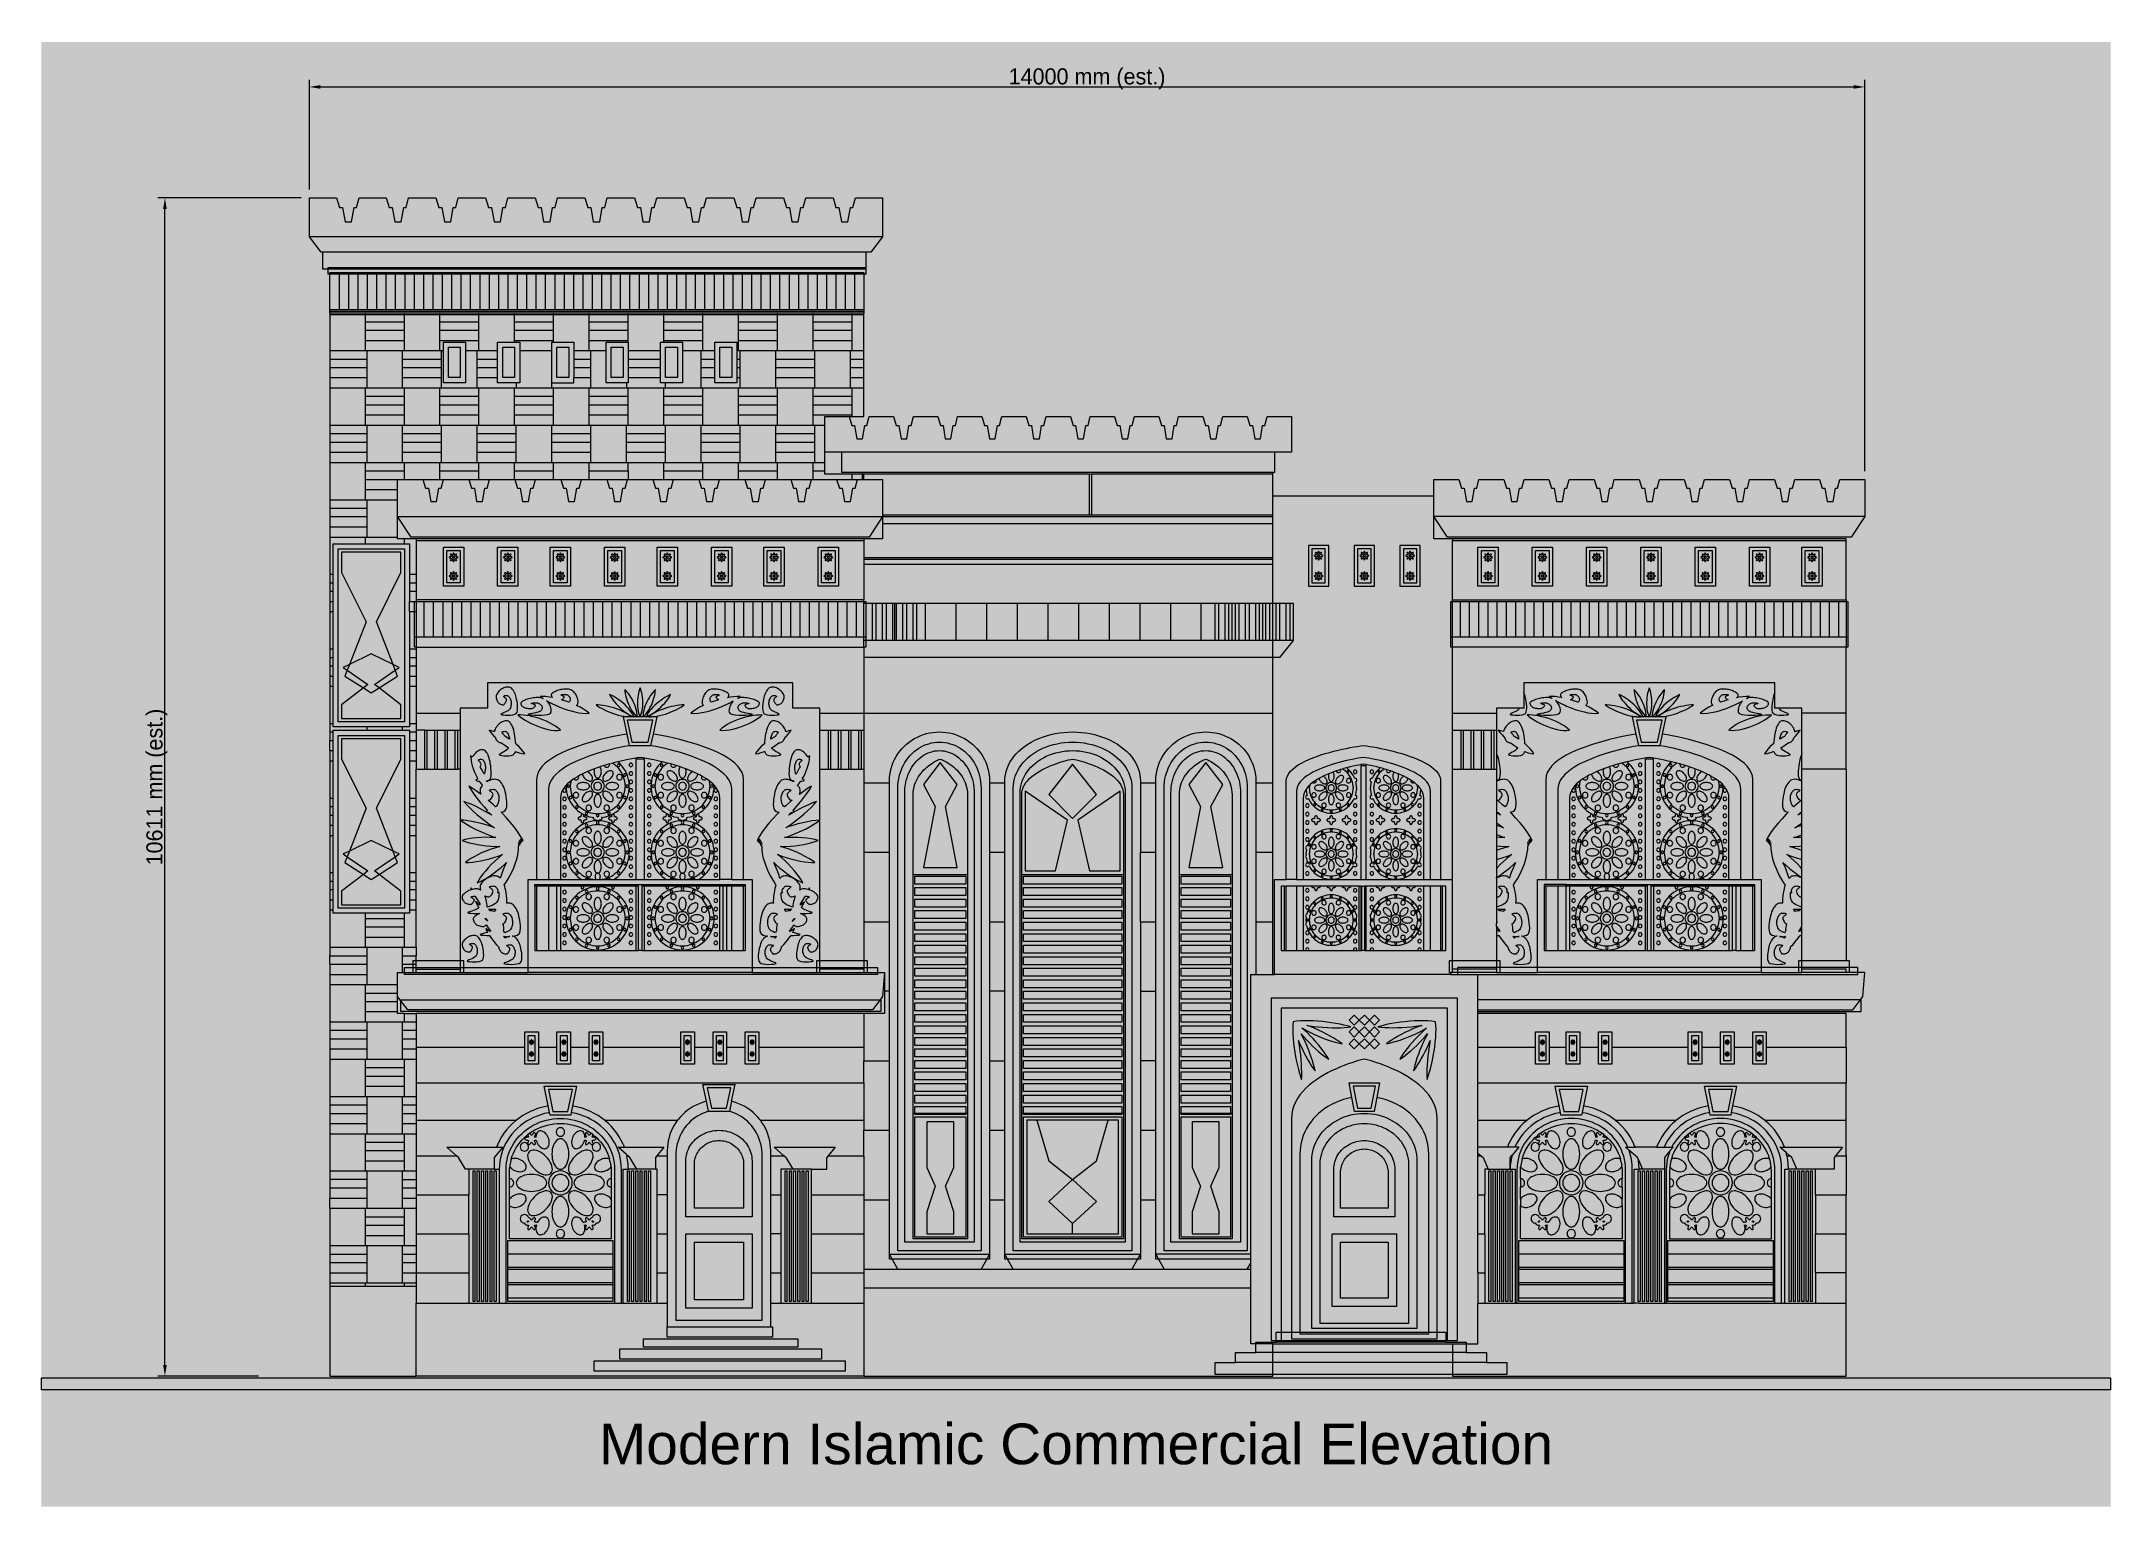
# Model space of a CAD drawing. Header units: millimetres. Extents: x -2412 to 16214, y -1176 to 12021.
import ezdxf
from ezdxf.enums import TextEntityAlignment as Align

# ---------------------------------------------------------------- set-up
doc = ezdxf.new("R2010")
doc.units = ezdxf.units.MM
for name, color, linetype, lineweight, true_color in [('00_WHITE_BACKGROUND', 7, 'Continuous', 18, 0xffffff), ('01_STRUCTURE', 7, 'Continuous', 18, 0x000000), ('02_CORNICES', 7, 'Continuous', 18, 0x000000), ('03_FRAMES_DOORS', 7, 'Continuous', 18, 0x000000), ('04_GLAZING_SHUTTERS', 7, 'Continuous', 18, 0x000000), ('05_STONE_JOINTS', 7, 'Continuous', 18, 0x000000), ('06_ORNAMENT', 7, 'Continuous', 18, 0x000000), ('07_RAILINGS', 7, 'Continuous', 18, 0x000000), ('08_STEPS', 7, 'Continuous', 18, 0x000000), ('09_ESTIMATED_DIMS', 7, 'Continuous', 18, 0x000000), ('10_REFERENCE_TITLE', 7, 'Continuous', 18, 0x000000)]:
    doc.layers.add(name, color=color, linetype=linetype, lineweight=lineweight, true_color=true_color)
doc.styles.add('REF_ARIAL', font='arial.ttf')
doc.dimstyles.get("Standard").update_dxf_attribs({"dimtxt": 2.5, "dimasz": 2.5, "dimexe": 1.25, "dimexo": 0.625, "dimtad": 1, "dimcen": 2.5, "dimazin": 3, "dimtfac": 1, "dimtmove": 0, "dimatfit": 3})

msp = doc.modelspace()

# ---------------------------------------------------------------- texts
at = {"layer": '10_REFERENCE_TITLE', "lineweight": 18, "true_color": 0x000000, "style": 'REF_ARIAL'}
msp.add_text('Modern Islamic Commercial Elevation', height=366.412214, dxfattribs=at).set_placement((6900.7634, -793.8931), align=Align.CENTER)

# ---------------------------------------------------------------- dimensions: what is measured, and where the dimension line sits
at = {"layer": '09_ESTIMATED_DIMS', "lineweight": 18, "true_color": 0x000000}
msp.add_linear_dim(base=(0, 11610.687), p1=(0, 10610.687), p2=(14000, 8076.3359), text='<> mm (est.)', dimstyle='Standard', override={"dimtxt": 145, "dimasz": 100, "dimexe": 65, "dimexo": 75, "dimtad": 1, "dimdec": 0, "dimclrd": 0, "dimclre": 0, "dimclrt": 0, "dimlwd": 18, "dimlwe": 18}, dxfattribs=at).render()
msp.add_linear_dim(base=(-1300, 0), p1=(-381.6794, 0), p2=(0, 10610.687), angle=90, text='<> mm (est.)', dimstyle='Standard', override={"dimtxt": 145, "dimasz": 100, "dimexe": 65, "dimexo": 75, "dimtad": 1, "dimdec": 0, "dimclrd": 0, "dimclre": 0, "dimclrt": 0, "dimlwd": 18, "dimlwe": 18}, dxfattribs=at).render()

# ---------------------------------------------------------------- linework, layer by layer
at = {"layer": '00_WHITE_BACKGROUND', "lineweight": 18, "true_color": 0xffffff}
msp.add_solid([(-2412.2137, -1175.5725), (16213.7405, -1175.5725), (-2412.2137, 12015.2672), (16213.7405, 12015.2672)], dxfattribs=at)
at = {"layer": '01_STRUCTURE', "color": 7, "lineweight": 18, "true_color": 0x000000}
for points in [[(4992.3664, 9587.7863), (183.2061, 9587.7863)], [(10122.1374, 7923.6641), (8671.7557, 7923.6641)], [(10290.0763, 7541.9847), (10122.1374, 7541.9847), (10122.1374, 7740.458)], [(961.8321, 7526.7176), (961.8321, 7221.374)], [(4992.3664, 7541.9847), (4992.3664, 7526.7176)], [(10290.0763, 6992.3664), (10290.0763, 7526.7176)], [(4992.3664, 7312.9771), (4992.3664, 6992.3664)], [(8671.7557, 6961.8321), (8671.7557, 7312.9771)], [(4992.3664, 6961.8321), (5007.6336, 6961.8321), (5068.7023, 6961.8321), (5099.2366, 6961.8321), (5160.3053, 6961.8321)], [(8303.1603, 6961.8321), (8335.8779, 6961.8321)], [(8366.4122, 6961.8321), (8427.4809, 6961.8321), (8458.0153, 6961.8321), (8519.084, 6961.8321), (8549.6183, 6961.8321), (8579.0687, 6961.8321), (8610.687, 6961.8321), (8641.2214, 6961.8321), (8671.7557, 6961.8321)], [(8671.7557, 3618.3206), (8671.7557, 4091.6031), (8671.7557, 4717.5573), (8671.7557, 5343.5115), (8671.7557, 5969.4656), (8671.7557, 6473.2824), (8671.7557, 6625.9542), (8671.7557, 6961.8321)], [(961.8321, 6564.8855), (961.8321, 6549.6183), (961.8321, 6473.2824), (961.8321, 6396.9466), (961.8321, 6305.3435)], [(4992.3664, 6564.8855), (4992.3664, 6473.2824), (4992.3664, 5969.4656), (4992.3664, 5816.7939), (4992.3664, 5465.6489)], [(10290.0763, 5465.6489), (10290.0763, 5816.7939), (10290.0763, 5969.4656), (10290.0763, 6564.8855)], [(13832.0611, 5465.6489), (13832.0611, 5969.4656), (13832.0611, 6564.8855)], [(4595.4198, 5465.6489), (4595.4198, 5816.7939), (4595.4198, 5969.4656), (4595.4198, 6015.2672), (4351.145, 6015.2672), (4351.145, 6244.2748), (1603.0534, 6244.2748), (1603.0534, 6015.2672), (1358.7786, 6015.2672), (1358.7786, 5969.4656)], [(13190.8397, 6244.2748), (10931.2977, 6244.2748), (10931.2977, 6155.6183), (10931.2977, 6015.2672), (10891.771, 6015.2672), (10687.0229, 6015.2672), (10687.0229, 5969.4656), (10687.0229, 5816.7939), (10687.0229, 5605.2519)], [(13832.0611, 5465.6489), (13435.1145, 5465.6489), (13435.1145, 5605.2519), (13435.1145, 5969.4656)], [(183.2061, 5801.5267), (183.2061, 5725.1908)], [(5221.374, 3465.6489), (5221.374, 4091.6031), (5221.374, 4717.5573), (5221.374, 5343.5115), (5221.374, 5358.7786), (5222.3359, 5387.7405), (5225.2214, 5416.5649), (5230.0305, 5445.1603), (5236.7176, 5473.374), (5245.2824, 5501.0992), (5255.6641, 5528.2137), (5267.8168, 5554.5954), (5281.7099, 5580.1527), (5297.2824, 5604.7634), (5314.4427, 5628.3053), (5333.145, 5650.7023), (5353.2824, 5671.8473), (5374.7939, 5691.6489), (5397.5878, 5710.0305), (5421.542, 5726.916), (5446.5649, 5742.2137), (5472.5496, 5755.8626), (5499.4046, 5767.8321), (5526.9924, 5778.0305), (5555.1908, 5786.4427), (5583.8931, 5793.0229), (5612.9618, 5797.7405), (5642.3053, 5800.5802), (5671.7557, 5801.5267), (5701.2061, 5800.5802), (5730.5496, 5797.7405), (5759.6183, 5793.0229), (5788.3206, 5786.4427), (5816.5191, 5778.0305), (5844.1069, 5767.8321), (5870.9618, 5755.8626), (5896.9466, 5742.2137), (5921.9695, 5726.916), (5945.9237, 5710.0305), (5968.7176, 5691.6489), (5990.229, 5671.8473), (6010.3664, 5650.7023), (6029.0687, 5628.3053), (6046.229, 5604.7634), (6061.8015, 5580.1527), (6075.6947, 5554.5954), (6087.8473, 5528.2137), (6098.229, 5501.0992), (6106.7939, 5473.374), (6113.4809, 5445.1603), (6118.2901, 5416.5649), (6121.1756, 5387.7405), (6122.1374, 5358.7786), (6122.1374, 5343.5115), (6122.1374, 4717.5573), (6122.1374, 4091.6031), (6122.1374, 3465.6489)], [(6259.542, 3465.6489), (6259.542, 4091.6031), (6259.542, 4717.5573), (6259.542, 5343.5115), (6259.542, 5358.7786), (6260.855, 5387.7405), (6264.7634, 5416.5649), (6271.2824, 5445.1603), (6280.3511, 5473.374), (6291.9542, 5501.0992), (6306.0305, 5528.2137), (6322.5191, 5554.5954), (6341.3588, 5580.1527), (6362.458, 5604.7634), (6385.7405, 5628.3053), (6411.084, 5650.7023), (6438.4122, 5671.8473), (6467.5725, 5691.6489), (6498.4733, 5710.0305), (6530.9466, 5726.916), (6564.8855, 5742.2137), (6600.1221, 5755.8626), (6636.5344, 5767.8321), (6673.9237, 5778.0305), (6712.1679, 5786.4427), (6751.084, 5793.0229), (6790.5191, 5797.7405), (6830.2901, 5800.5802), (6870.229, 5801.5267), (6910.1679, 5800.5802), (6949.9389, 5797.7405), (6989.374, 5793.0229), (7028.2901, 5786.4427), (7066.5344, 5778.0305), (7103.9237, 5767.8321), (7140.3359, 5755.8626), (7175.5725, 5742.2137), (7209.5115, 5726.916), (7241.9847, 5710.0305), (7272.8855, 5691.6489), (7302.0458, 5671.8473), (7329.374, 5650.7023), (7354.7176, 5628.3053), (7378, 5604.7634), (7399.0992, 5580.1527), (7417.9389, 5554.5954), (7434.4275, 5528.2137), (7448.5038, 5501.0992), (7460.1069, 5473.374), (7469.1756, 5445.1603), (7475.6947, 5416.5649), (7479.6031, 5387.7405), (7480.916, 5358.7786), (7480.916, 5343.5115), (7480.916, 4717.5573)], [(7771.7405, 5691.6489), (7794.5344, 5710.0305), (7818.4885, 5726.916), (7843.5115, 5742.2137), (7869.4962, 5755.8626), (7896.3511, 5767.8321), (7923.9389, 5778.0305), (7952.1374, 5786.4427)], [(7980.8397, 5793.0229), (8009.9084, 5797.7405), (8039.2519, 5800.5802), (8068.7023, 5801.5267), (8098.1527, 5800.5802)], [(8127.4962, 5797.7405), (8156.5649, 5793.0229), (8185.2672, 5786.4427), (8213.4656, 5778.0305), (8241.0534, 5767.8321), (8267.9084, 5755.8626), (8293.8931, 5742.2137), (8318.916, 5726.916), (8342.8702, 5710.0305), (8365.6641, 5691.6489), (8387.1756, 5671.8473), (8407.313, 5650.7023), (8426.0153, 5628.3053)], [(7678.6565, 5580.1527), (7694.229, 5604.7634), (7711.3893, 5628.3053)], [(7730.0916, 5650.7023), (7750.229, 5671.8473)], [(8443.1756, 5604.7634), (8458.7481, 5580.1527), (8472.6412, 5554.5954), (8484.7939, 5528.2137), (8495.1756, 5501.0992), (8503.7405, 5473.374), (8510.4275, 5445.1603), (8515.2366, 5416.5649), (8518.1221, 5387.7405)], [(9334.4733, 5653.2214), (9369.5573, 5660.0916), (9402.855, 5666.1374), (9434.0153, 5671.374)], [(9488.5496, 5679.3893), (9514.3969, 5675.7863), (9543.084, 5671.374), (9574.2443, 5666.1374), (9607.542, 5660.0916), (9642.626, 5653.2214), (9679.145, 5645.5267), (9716.7481, 5636.9924), (9755.0992, 5627.6183), (9793.8168, 5617.3893), (9832.5802, 5606.3206), (9871.0382, 5594.3969), (9908.8244, 5581.6031), (9945.5878, 5567.9389), (9981.0076, 5553.4046), (10014.7023, 5538), (10046.3359, 5521.6947), (10075.5573, 5504.5038), (10102.0153, 5486.4275), (10125.374, 5467.4351)], [(183.2061, 5541.9847), (183.2061, 5206.1069), (183.2061, 5129.771), (183.2061, 5053.4351), (183.2061, 4961.8321), (183.2061, 4870.229), (183.2061, 4534.3511), (183.2061, 4458.0153), (183.2061, 4381.6794), (183.2061, 4290.0763), (183.2061, 4198.4733), (183.2061, 3862.5954), (183.2061, 3786.2595)], [(961.8321, 3862.5954), (961.8321, 4198.4733), (961.8321, 4290.0763), (961.8321, 4381.6794), (961.8321, 4458.0153), (961.8321, 4534.3511), (961.8321, 4870.229), (961.8321, 4961.8321), (961.8321, 5053.4351), (961.8321, 5129.771), (961.8321, 5206.1069), (961.8321, 5465.6489)], [(4595.4198, 5465.6489), (4671.7557, 5465.6489), (4691.6031, 5465.6489), (4763.3588, 5465.6489), (4783.2061, 5465.6489), (4854.9618, 5465.6489), (4874.8092, 5465.6489), (4946.5649, 5465.6489), (4966.4122, 5465.6489), (4992.3664, 5465.6489)], [(4595.4198, 5007.6336), (4595.4198, 5465.6489)], [(4992.3664, 5465.6489), (4992.3664, 5343.5115), (4992.3664, 4717.5573), (4992.3664, 4091.6031), (4992.3664, 3740.458)], [(7618.3206, 2839.6947), (7618.3206, 3465.6489), (7618.3206, 4091.6031), (7618.3206, 4717.5573), (7618.3206, 5343.5115), (7618.3206, 5358.7786), (7619.2824, 5387.7405), (7622.1679, 5416.5649), (7626.9771, 5445.1603), (7633.6641, 5473.374), (7642.229, 5501.0992), (7652.6107, 5528.2137), (7664.7634, 5554.5954)], [(8803.8473, 5405.0076), (8815.771, 5426.7328)], [(10290.0763, 5465.6489), (10366.4122, 5465.6489), (10386.2595, 5465.6489), (10458.0153, 5465.6489), (10477.8626, 5465.6489), (10549.6183, 5465.6489), (10569.4656, 5465.6489), (10641.2214, 5465.6489), (10661.0687, 5465.6489), (10687.0229, 5465.6489), (10687.0229, 5362.1832), (10687.0229, 5355.8168)], [(10290.0763, 4473.2824), (10290.0763, 5465.6489)], [(13832.0611, 5465.6489), (13832.0611, 3740.458), (13435.1145, 3740.458)], [(8519.084, 5358.7786), (8519.084, 5343.5115), (8519.084, 4717.5573), (8519.084, 4091.6031), (8519.084, 3618.3206), (8671.7557, 3618.3206)], [(10183.2061, 5358.7786), (10183.2061, 4473.2824), (10290.0763, 4473.2824)], [(8671.7557, 3618.3206), (8687.0229, 3618.3206), (8687.0229, 4473.2824), (8793.8931, 4473.2824)], [(10687.0229, 3740.458), (10290.0763, 3740.458), (10290.0763, 4473.2824)], [(10687.0229, 4485.5878), (10687.0229, 4316.4733), (10687.0229, 4223.4809), (10687.0229, 4222.0763), (10687.0229, 4209.0229), (10687.0229, 4187.8321), (10687.0229, 4164.9008), (10687.0229, 4152.5344), (10687.0229, 4122.8855), (10687.0229, 4100.229), (10687.0229, 4099.2061), (10687.0229, 4096.6718), (10687.0229, 4076.7328)], [(8778.626, 4412.2137), (8748.0916, 4412.2137), (8748.0916, 3832.0611), (8778.626, 3832.0611), (8793.8931, 3832.0611), (8793.8931, 4412.2137)], [(10183.2061, 4412.2137), (10183.2061, 3832.0611)], [(10198.4733, 3832.0611), (10229.0076, 3832.0611), (10229.0076, 4412.2137), (10198.4733, 4412.2137)], [(4992.3664, 3740.458), (4595.4198, 3740.458)], [(4992.3664, 3740.458), (4992.3664, 3679.3893), (4992.3664, 3664.1221)], [(961.8321, 3664.1221), (1358.7786, 3664.1221), (1358.7786, 3633.5878)], [(4992.3664, 3664.1221), (4595.4198, 3664.1221)], [(4992.3664, 3664.1221), (4992.3664, 3633.5878)], [(5175.5725, 3633.5878), (5175.5725, 3465.6489)], [(10687.0229, 3664.1221), (10335.8779, 3664.1221), (10290.0763, 3664.1221)], [(10519.084, 2061.0687), (10519.084, 2305.3435), (10519.084, 2641.2214), (10519.084, 2961.8321), (10519.084, 3267.1756), (10519.084, 3282.4427), (10519.084, 3297.7099), (10519.084, 3389.313), (10519.084, 3618.3206)], [(13832.0611, 3633.5878), (13832.0611, 3664.1221), (13435.1145, 3664.1221)], [(4992.3664, 3267.1756), (961.8321, 3267.1756)], [(5175.5725, 3267.1756), (4992.3664, 3267.1756)], [(4992.3664, 3267.1756), (4992.3664, 2961.8321), (4992.3664, 2839.6947)], [(13832.0611, 2961.8321), (13832.0611, 3267.1756)], [(183.2061, 2946.5649), (183.2061, 2854.9618), (183.2061, 2519.084), (183.2061, 2442.7481), (183.2061, 2366.4122), (183.2061, 2274.8092), (183.2061, 2183.2061), (183.2061, 1847.3282), (183.2061, 1770.9924)], [(2061.0687, 2961.8321), (2061.0687, 2809.1603), (1938.9313, 2809.1603), (1938.9313, 2961.8321)], [(2351.145, 2961.8321), (2351.145, 2809.1603), (2229.0076, 2809.1603), (2229.0076, 2961.8321)], [(6122.1374, 2839.6947), (6122.1374, 2213.7405), (6122.1374, 1587.7863), (6122.1374, 1099.2366), (6122.1374, 1053.4351), (6096.687, 1053.4351), (5246.8244, 1053.4351), (5221.374, 1053.4351), (5221.374, 1099.2366), (5221.374, 1587.7863), (5221.374, 2213.7405), (5221.374, 2839.6947)], [(7480.916, 2213.7405), (7480.916, 1587.7863), (7480.916, 1099.2366), (7480.916, 1053.4351), (7455.4656, 1053.4351), (6284.9924, 1053.4351), (6259.542, 1053.4351), (6259.542, 1099.2366), (6259.542, 1587.7863), (6259.542, 2213.7405), (6259.542, 2839.6947)], [(3574.3053, 2474.7328), (3541.9847, 2625.9542)], [(4056.4427, 2309.3588), (4037.1145, 2332.5191), (4016.2901, 2354.3969), (3994.0458, 2374.8855), (3970.4885, 2393.9084), (3945.7252, 2411.3588), (3919.8473, 2427.1908), (3892.9771, 2441.313), (3865.2214, 2453.6794), (3836.7023, 2464.2443), (3807.542, 2472.9466), (3799.7405, 2474.7328), (3832.0611, 2625.9542)], [(9584.1221, 2381.6794), (9408.2443, 2381.6794), (9383.9389, 2509.2519), (9358.7786, 2641.2214), (9633.5878, 2641.2214), (9608.4427, 2509.2519)], [(11213.7405, 2610.687), (11503.8168, 2610.687)], [(2140.3969, 2431.7252), (2101.4809, 2423.1908)], [(3566.5038, 2472.9466), (3537.3435, 2464.2443), (3508.8244, 2453.6794)], [(11249.4351, 2433.2366), (11239.6336, 2431.7252), (11200.7176, 2423.1908), (11162.4733, 2412.2901), (11125.084, 2399.0534), (11088.6718, 2383.542)], [(11477.9237, 2431.7252), (11468.1221, 2433.2366)], [(11664.1221, 2365.8473), (11628.8855, 2383.542), (11592.4733, 2399.0534), (11555.084, 2412.2901), (11516.8397, 2423.1908)], [(12583.145, 2431.7252), (12544.229, 2423.1908)], [(1827.7252, 2274.6107), (1800.3969, 2247.1908)], [(2564.8855, 2365.8473), (2529.6489, 2383.542)], [(2631.2977, 2324.1221), (2598.8244, 2346)], [(10956.1221, 2300.2901), (10926.9618, 2274.6107), (10899.6336, 2247.1908), (10874.2901, 2218.1527), (10851.0076, 2187.6183), (10829.9084, 2155.7252)], [(11053.4351, 2365.8473), (11019.4962, 2346)], [(11730.5344, 2324.1221), (11698.0611, 2346)], [(11933.9084, 2061.0687), (11922.9771, 2088.3817), (11906.4885, 2122.5954), (11887.6489, 2155.7252), (11866.5496, 2187.6183), (11843.2672, 2218.1527), (11817.9237, 2247.1908), (11790.5954, 2274.6107), (11761.4351, 2300.2901)], [(13007.6336, 2365.8473), (12972.3969, 2383.542)], [(13074.0458, 2324.1221), (13041.5725, 2346)], [(13832.0611, 1984.7328), (13832.0611, 2305.3435)], [(1730.6718, 2155.7252), (1711.8321, 2122.5954)], [(2788.4122, 2155.7252), (2767.313, 2187.6183)], [(2823.7405, 2088.3817), (2834.6718, 2061.0687), (3190.8397, 2061.0687)], [(4183.2061, 2061.0687), (4732.8244, 2061.0687)], [(10811.0687, 2122.5954), (10794.5802, 2088.3817), (10783.6489, 2061.0687), (10519.084, 2061.0687)], [(10519.084, 1984.7328), (10519.084, 2008.7176), (10519.084, 2061.0687)], [(13277.4198, 2061.0687), (13801.5267, 2061.0687)], [(2865.0076, 1943.6336), (2858.4885, 1980.687)], [(3114.5038, 1969.4656), (3114.5038, 1862.5954)], [(3221.374, 2030.5344), (3221.374, 1984.7328), (3221.374, 1633.5878), (3221.374, 1282.4427), (3221.374, 931.2977), (3221.374, 656.4885), (3221.374, 442.7481)], [(4290.0763, 1969.4656), (4351.145, 1862.5954), (4244.2748, 1862.5954), (4244.2748, 1633.5878)], [(4519.084, 656.4885), (4519.084, 931.2977), (4519.084, 1282.4427), (4519.084, 1633.5878), (4519.084, 1862.5954), (4656.4885, 1862.5954), (4656.4885, 1969.4656)], [(4992.3664, 1984.7328), (4992.3664, 1633.5878), (4992.3664, 1587.7863), (4992.3664, 1282.4427), (4992.3664, 961.8321), (4992.3664, 931.2977), (4992.3664, 793.8931), (4992.3664, 656.4885)], [(10564.8855, 1969.4656), (10610.687, 1862.5954)], [(11968.1527, 1906.2443), (11964.2443, 1943.6336), (11963.5267, 1947.6947), (12000, 1862.5954), (11969.4656, 1862.5954), (11969.4656, 1868.7023)], [(13300.2443, 1984.7328), (13293.3588, 2012.4427)], [(183.2061, 1694.6565), (183.2061, 1603.0534)], [(2946.5649, 1862.5954), (2870.229, 1862.5954)], [(13725.1908, 1862.5954), (13557.2519, 1862.5954)], [(2824.4275, 656.4885), (2870.229, 656.4885), (3129.771, 656.4885), (3129.771, 931.2977), (3129.771, 1282.4427), (3129.771, 1633.5878)], [(8473.2824, 1053.4351), (7643.771, 1053.4351), (7618.3206, 1053.4351), (7618.3206, 1099.2366), (7618.3206, 1587.7863)], [(4244.2748, 1282.4427), (4244.2748, 931.2977), (4244.2748, 656.4885)], [(13557.2519, 931.2977), (13557.2519, 1282.4427)], [(13832.0611, 931.2977), (13832.0611, 1282.4427)], [(8671.7557, 290.0763), (8519.084, 290.0763), (8473.2824, 290.0763), (8473.2824, 793.8931), (8473.2824, 961.8321), (8473.2824, 1016.7939)], [(183.2061, 809.1603), (183.2061, 0), (961.8321, 0)], [(8671.7557, 290.0763), (10290.0763, 290.0763), (10412.2137, 290.0763), (10519.084, 290.0763), (10519.084, 656.4885)], [(10290.0763, 15.2672), (10290.0763, 0), (13832.0611, 0), (13832.0611, 656.4885)], [(11969.4656, 656.4885), (12091.6031, 656.4885), (12198.4733, 656.4885), (12213.7405, 656.4885)], [(4992.3664, 0), (8671.7557, 0), (8671.7557, 15.2672), (8671.7557, 122.1374), (8671.7557, 213.7405), (8671.7557, 290.0763)]]:
    msp.add_lwpolyline(points, dxfattribs=at)
for points in [[(2519.084, 3099.2366), (2641.2214, 3099.2366), (2641.2214, 2961.8321), (2641.2214, 2809.1603), (2519.084, 2809.1603), (2519.084, 2961.8321)], [(3343.5115, 3099.2366), (3465.6489, 3099.2366), (3465.6489, 2961.8321), (3465.6489, 2809.1603), (3343.5115, 2809.1603), (3343.5115, 2961.8321)], [(3633.5878, 3099.2366), (3755.7252, 3099.2366), (3755.7252, 2961.8321), (3755.7252, 2809.1603), (3633.5878, 2809.1603), (3633.5878, 2961.8321)], [(3923.6641, 3099.2366), (4045.8015, 3099.2366), (4045.8015, 2961.8321), (4045.8015, 2809.1603), (3923.6641, 2809.1603), (3923.6641, 2961.8321)]]:
    msp.add_lwpolyline(points, close=True, dxfattribs=at)
at = {"layer": '02_CORNICES', "color": 7, "lineweight": 18, "true_color": 0x000000}
for points in [[(0, 10259.542), (0, 10610.687), (245.7252, 10610.687), (272.5344, 10525.1908), (299.3435, 10525.1908), (321.6794, 10396.9466), (379.7557, 10396.9466), (402.1069, 10525.1908), (424.4427, 10525.1908), (446.7786, 10610.687), (692.5038, 10610.687), (719.313, 10525.1908), (746.1221, 10525.1908), (768.458, 10396.9466), (826.5496, 10396.9466), (848.8855, 10525.1908), (871.2214, 10525.1908), (893.5573, 10610.687), (1139.2824, 10610.687), (1166.0916, 10525.1908), (1192.9008, 10525.1908), (1215.2366, 10396.9466), (1273.3282, 10396.9466), (1295.6641, 10525.1908), (1318, 10525.1908), (1340.3359, 10610.687), (1586.0611, 10610.687), (1612.8702, 10525.1908), (1639.6794, 10525.1908), (1662.0153, 10396.9466), (1720.1069, 10396.9466), (1742.4427, 10525.1908), (1764.7786, 10525.1908), (1787.1145, 10610.687), (2032.855, 10610.687), (2059.6489, 10525.1908), (2086.458, 10525.1908), (2108.7939, 10396.9466), (2166.8855, 10396.9466), (2189.2214, 10525.1908), (2211.5573, 10525.1908), (2233.8931, 10610.687), (2479.6336, 10610.687), (2506.4275, 10525.1908), (2533.2366, 10525.1908), (2555.5725, 10396.9466), (2613.6641, 10396.9466), (2636, 10525.1908), (2658.3359, 10525.1908), (2680.6718, 10610.687), (2926.4122, 10610.687), (2953.2214, 10525.1908), (2980.0153, 10525.1908), (3002.3664, 10396.9466), (3060.4427, 10396.9466), (3082.7786, 10525.1908), (3105.1145, 10525.1908), (3127.4504, 10610.687), (3373.1908, 10610.687), (3400, 10525.1908), (3426.7939, 10525.1908), (3449.145, 10396.9466), (3507.2214, 10396.9466), (3529.5573, 10525.1908), (3551.8931, 10525.1908), (3574.2443, 10610.687), (3819.9695, 10610.687), (3846.7786, 10525.1908), (3873.5725, 10525.1908), (3895.9237, 10396.9466), (3954, 10396.9466), (3976.3359, 10525.1908), (3998.6718, 10525.1908), (4021.0229, 10610.687), (4266.7481, 10610.687), (4293.5573, 10525.1908), (4320.3664, 10525.1908), (4342.7023, 10396.9466), (4400.7786, 10396.9466), (4423.1145, 10525.1908), (4445.4504, 10525.1908), (4467.8015, 10610.687), (4713.5267, 10610.687), (4740.3359, 10525.1908), (4767.145, 10525.1908), (4789.4809, 10396.9466), (4847.5573, 10396.9466), (4869.8931, 10525.1908), (4892.2443, 10525.1908), (4914.5802, 10610.687), (5160.3053, 10610.687), (5160.3053, 10259.542)], [(5160.3053, 10259.542), (0, 10259.542)], [(122.1374, 10122.1374), (106.8702, 10122.1374), (0, 10259.542)], [(5160.3053, 10259.542), (5053.4351, 10122.1374), (5007.6336, 10122.1374)], [(5007.6336, 10122.1374), (122.1374, 10122.1374)], [(167.9389, 9969.4656), (122.1374, 9969.4656), (122.1374, 10122.1374)], [(5007.6336, 10122.1374), (5007.6336, 9984.7328)], [(167.9389, 9969.4656), (167.9389, 9984.7328), (5007.6336, 9984.7328)], [(5007.6336, 9969.4656), (167.9389, 9969.4656)], [(183.2061, 9923.6641), (167.9389, 9923.6641), (167.9389, 9969.4656)], [(183.2061, 9923.6641), (183.2061, 9938.9313), (267.5725, 9938.9313)], [(267.5725, 9923.6641), (183.2061, 9923.6641)], [(183.2061, 9603.0534), (183.2061, 9923.6641)], [(267.5725, 9938.9313), (351.9542, 9938.9313)], [(267.5725, 9938.9313), (267.5725, 9923.6641)], [(351.9542, 9923.6641), (267.5725, 9923.6641)], [(267.5725, 9923.6641), (267.5725, 9603.0534)], [(351.9542, 9938.9313), (436.3206, 9938.9313)], [(351.9542, 9938.9313), (351.9542, 9923.6641)], [(436.3206, 9923.6641), (351.9542, 9923.6641)], [(351.9542, 9923.6641), (351.9542, 9603.0534)], [(436.3206, 9938.9313), (520.687, 9938.9313)], [(436.3206, 9938.9313), (436.3206, 9923.6641)], [(520.687, 9923.6641), (436.3206, 9923.6641)], [(436.3206, 9923.6641), (436.3206, 9603.0534)], [(520.687, 9938.9313), (605.0687, 9938.9313)], [(520.687, 9938.9313), (520.687, 9923.6641)], [(605.0687, 9923.6641), (520.687, 9923.6641)], [(520.687, 9923.6641), (520.687, 9603.0534)], [(605.0687, 9938.9313), (689.4351, 9938.9313)], [(605.0687, 9938.9313), (605.0687, 9923.6641)], [(689.4351, 9923.6641), (605.0687, 9923.6641)], [(605.0687, 9923.6641), (605.0687, 9603.0534)], [(689.4351, 9938.9313), (773.8015, 9938.9313)], [(689.4351, 9938.9313), (689.4351, 9923.6641)], [(773.8015, 9923.6641), (689.4351, 9923.6641)], [(689.4351, 9923.6641), (689.4351, 9603.0534)], [(773.8015, 9938.9313), (858.1832, 9938.9313)], [(773.8015, 9938.9313), (773.8015, 9923.6641)], [(858.1832, 9923.6641), (773.8015, 9923.6641)], [(773.8015, 9923.6641), (773.8015, 9603.0534)], [(858.1832, 9938.9313), (942.5496, 9938.9313)], [(858.1832, 9938.9313), (858.1832, 9923.6641)], [(942.5496, 9923.6641), (858.1832, 9923.6641)], [(858.1832, 9923.6641), (858.1832, 9603.0534)], [(942.5496, 9938.9313), (1026.916, 9938.9313)], [(942.5496, 9938.9313), (942.5496, 9923.6641)], [(1026.916, 9923.6641), (942.5496, 9923.6641)], [(942.5496, 9923.6641), (942.5496, 9603.0534)], [(1026.916, 9938.9313), (1111.2824, 9938.9313)], [(1026.916, 9938.9313), (1026.916, 9923.6641)], [(1111.2824, 9923.6641), (1026.916, 9923.6641)], [(1026.916, 9923.6641), (1026.916, 9603.0534)], [(1111.2824, 9938.9313), (1195.6641, 9938.9313)], [(1111.2824, 9938.9313), (1111.2824, 9923.6641)], [(1195.6641, 9923.6641), (1111.2824, 9923.6641)], [(1111.2824, 9923.6641), (1111.2824, 9603.0534)], [(1195.6641, 9938.9313), (1280.0305, 9938.9313)], [(1195.6641, 9938.9313), (1195.6641, 9923.6641)], [(1280.0305, 9923.6641), (1195.6641, 9923.6641)], [(1195.6641, 9923.6641), (1195.6641, 9603.0534)], [(1280.0305, 9938.9313), (1364.3969, 9938.9313)], [(1280.0305, 9938.9313), (1280.0305, 9923.6641)], [(1364.3969, 9923.6641), (1280.0305, 9923.6641)], [(1280.0305, 9923.6641), (1280.0305, 9603.0534)], [(1364.3969, 9938.9313), (1448.7786, 9938.9313)], [(1364.3969, 9938.9313), (1364.3969, 9923.6641)], [(1448.7786, 9923.6641), (1364.3969, 9923.6641)], [(1364.3969, 9923.6641), (1364.3969, 9603.0534)], [(1448.7786, 9938.9313), (1533.145, 9938.9313)], [(1448.7786, 9938.9313), (1448.7786, 9923.6641)], [(1533.145, 9923.6641), (1448.7786, 9923.6641)], [(1448.7786, 9923.6641), (1448.7786, 9603.0534)], [(1533.145, 9938.9313), (1617.5115, 9938.9313)], [(1533.145, 9938.9313), (1533.145, 9923.6641)], [(1617.5115, 9923.6641), (1533.145, 9923.6641)], [(1533.145, 9923.6641), (1533.145, 9603.0534)], [(1617.5115, 9938.9313), (1701.8931, 9938.9313)], [(1617.5115, 9938.9313), (1617.5115, 9923.6641)], [(1701.8931, 9923.6641), (1617.5115, 9923.6641)], [(1617.5115, 9923.6641), (1617.5115, 9603.0534)], [(1701.8931, 9938.9313), (1786.2595, 9938.9313)], [(1701.8931, 9938.9313), (1701.8931, 9923.6641)], [(1786.2595, 9923.6641), (1701.8931, 9923.6641)], [(1701.8931, 9923.6641), (1701.8931, 9603.0534)], [(1786.2595, 9938.9313), (1870.626, 9938.9313)], [(1786.2595, 9938.9313), (1786.2595, 9923.6641)], [(1870.626, 9923.6641), (1786.2595, 9923.6641)], [(1786.2595, 9923.6641), (1786.2595, 9603.0534)], [(1870.626, 9938.9313), (1955.0076, 9938.9313)], [(1870.626, 9938.9313), (1870.626, 9923.6641)], [(1955.0076, 9923.6641), (1870.626, 9923.6641)], [(1870.626, 9923.6641), (1870.626, 9603.0534)], [(1955.0076, 9938.9313), (2039.374, 9938.9313)], [(1955.0076, 9938.9313), (1955.0076, 9923.6641)], [(2039.374, 9923.6641), (1955.0076, 9923.6641)], [(1955.0076, 9923.6641), (1955.0076, 9603.0534)], [(2039.374, 9938.9313), (2123.7405, 9938.9313)], [(2039.374, 9938.9313), (2039.374, 9923.6641)], [(2123.7405, 9923.6641), (2039.374, 9923.6641)], [(2039.374, 9923.6641), (2039.374, 9603.0534)], [(2123.7405, 9938.9313), (2208.1221, 9938.9313)], [(2123.7405, 9938.9313), (2123.7405, 9923.6641)], [(2208.1221, 9923.6641), (2123.7405, 9923.6641)], [(2123.7405, 9923.6641), (2123.7405, 9603.0534)], [(2208.1221, 9938.9313), (2292.4885, 9938.9313)], [(2208.1221, 9938.9313), (2208.1221, 9923.6641)], [(2292.4885, 9923.6641), (2208.1221, 9923.6641)], [(2208.1221, 9923.6641), (2208.1221, 9603.0534)], [(2292.4885, 9938.9313), (2376.855, 9938.9313)], [(2292.4885, 9938.9313), (2292.4885, 9923.6641)], [(2376.855, 9923.6641), (2292.4885, 9923.6641)], [(2292.4885, 9923.6641), (2292.4885, 9603.0534)], [(2376.855, 9938.9313), (2461.2366, 9938.9313)], [(2376.855, 9938.9313), (2376.855, 9923.6641)], [(2461.2366, 9923.6641), (2376.855, 9923.6641)], [(2376.855, 9923.6641), (2376.855, 9603.0534)], [(2461.2366, 9938.9313), (2545.6031, 9938.9313)], [(2461.2366, 9938.9313), (2461.2366, 9923.6641)], [(2545.6031, 9923.6641), (2461.2366, 9923.6641)], [(2461.2366, 9923.6641), (2461.2366, 9603.0534)], [(2545.6031, 9938.9313), (2629.9695, 9938.9313)], [(2545.6031, 9938.9313), (2545.6031, 9923.6641)], [(2629.9695, 9923.6641), (2545.6031, 9923.6641)], [(2545.6031, 9923.6641), (2545.6031, 9603.0534)], [(2629.9695, 9938.9313), (2714.3359, 9938.9313)], [(2629.9695, 9938.9313), (2629.9695, 9923.6641)], [(2714.3359, 9923.6641), (2629.9695, 9923.6641)], [(2629.9695, 9923.6641), (2629.9695, 9603.0534)], [(2714.3359, 9938.9313), (2798.7176, 9938.9313)], [(2714.3359, 9938.9313), (2714.3359, 9923.6641)], [(2798.7176, 9923.6641), (2714.3359, 9923.6641)], [(2714.3359, 9923.6641), (2714.3359, 9603.0534)], [(2798.7176, 9938.9313), (2883.084, 9938.9313)], [(2798.7176, 9938.9313), (2798.7176, 9923.6641)], [(2883.084, 9923.6641), (2798.7176, 9923.6641)], [(2798.7176, 9923.6641), (2798.7176, 9603.0534)], [(2883.084, 9938.9313), (2967.4504, 9938.9313)], [(2883.084, 9938.9313), (2883.084, 9923.6641)], [(2967.4504, 9923.6641), (2883.084, 9923.6641)], [(2883.084, 9923.6641), (2883.084, 9603.0534)], [(2967.4504, 9938.9313), (3051.8321, 9938.9313)], [(2967.4504, 9938.9313), (2967.4504, 9923.6641)], [(3051.8321, 9923.6641), (2967.4504, 9923.6641)], [(2967.4504, 9923.6641), (2967.4504, 9603.0534)], [(3051.8321, 9938.9313), (3136.1985, 9938.9313)], [(3051.8321, 9938.9313), (3051.8321, 9923.6641)], [(3136.1985, 9923.6641), (3051.8321, 9923.6641)], [(3051.8321, 9923.6641), (3051.8321, 9603.0534)], [(3136.1985, 9938.9313), (3220.5649, 9938.9313)], [(3136.1985, 9938.9313), (3136.1985, 9923.6641)], [(3220.5649, 9923.6641), (3136.1985, 9923.6641)], [(3136.1985, 9923.6641), (3136.1985, 9603.0534)], [(3220.5649, 9938.9313), (3304.9466, 9938.9313)], [(3220.5649, 9938.9313), (3220.5649, 9923.6641)], [(3304.9466, 9923.6641), (3220.5649, 9923.6641)], [(3220.5649, 9923.6641), (3220.5649, 9603.0534)], [(3304.9466, 9938.9313), (3389.313, 9938.9313)], [(3304.9466, 9938.9313), (3304.9466, 9923.6641)], [(3389.313, 9923.6641), (3304.9466, 9923.6641)], [(3304.9466, 9923.6641), (3304.9466, 9603.0534)], [(3389.313, 9938.9313), (3473.6794, 9938.9313)], [(3389.313, 9938.9313), (3389.313, 9923.6641)], [(3473.6794, 9923.6641), (3389.313, 9923.6641)], [(3389.313, 9923.6641), (3389.313, 9603.0534)], [(3473.6794, 9938.9313), (3558.0611, 9938.9313)], [(3473.6794, 9938.9313), (3473.6794, 9923.6641)], [(3558.0611, 9923.6641), (3473.6794, 9923.6641)], [(3473.6794, 9923.6641), (3473.6794, 9603.0534)], [(3558.0611, 9938.9313), (3642.4275, 9938.9313)], [(3558.0611, 9938.9313), (3558.0611, 9923.6641)], [(3642.4275, 9923.6641), (3558.0611, 9923.6641)], [(3558.0611, 9923.6641), (3558.0611, 9603.0534)], [(3642.4275, 9938.9313), (3726.7939, 9938.9313)], [(3642.4275, 9938.9313), (3642.4275, 9923.6641)], [(3726.7939, 9923.6641), (3642.4275, 9923.6641)], [(3642.4275, 9923.6641), (3642.4275, 9603.0534)], [(3726.7939, 9938.9313), (3811.1756, 9938.9313)], [(3726.7939, 9938.9313), (3726.7939, 9923.6641)], [(3811.1756, 9923.6641), (3726.7939, 9923.6641)], [(3726.7939, 9923.6641), (3726.7939, 9603.0534)], [(3811.1756, 9938.9313), (3895.542, 9938.9313)], [(3811.1756, 9938.9313), (3811.1756, 9923.6641)], [(3895.542, 9923.6641), (3811.1756, 9923.6641)], [(3811.1756, 9923.6641), (3811.1756, 9603.0534)], [(3895.542, 9938.9313), (3979.9084, 9938.9313)], [(3895.542, 9938.9313), (3895.542, 9923.6641)], [(3979.9084, 9923.6641), (3895.542, 9923.6641)], [(3895.542, 9923.6641), (3895.542, 9603.0534)], [(3979.9084, 9938.9313), (4064.2901, 9938.9313)], [(3979.9084, 9938.9313), (3979.9084, 9923.6641)], [(4064.2901, 9923.6641), (3979.9084, 9923.6641)], [(3979.9084, 9923.6641), (3979.9084, 9603.0534)], [(4064.2901, 9938.9313), (4148.6565, 9938.9313)], [(4064.2901, 9938.9313), (4064.2901, 9923.6641)], [(4148.6565, 9923.6641), (4064.2901, 9923.6641)], [(4064.2901, 9923.6641), (4064.2901, 9603.0534)], [(4148.6565, 9938.9313), (4233.0229, 9938.9313)], [(4148.6565, 9938.9313), (4148.6565, 9923.6641)], [(4233.0229, 9923.6641), (4148.6565, 9923.6641)], [(4148.6565, 9923.6641), (4148.6565, 9603.0534)], [(4233.0229, 9938.9313), (4317.3893, 9938.9313)], [(4233.0229, 9938.9313), (4233.0229, 9923.6641)], [(4317.3893, 9923.6641), (4233.0229, 9923.6641)], [(4233.0229, 9923.6641), (4233.0229, 9603.0534)], [(4317.3893, 9938.9313), (4401.771, 9938.9313)], [(4317.3893, 9938.9313), (4317.3893, 9923.6641)], [(4401.771, 9923.6641), (4317.3893, 9923.6641)], [(4317.3893, 9923.6641), (4317.3893, 9603.0534)], [(4401.771, 9938.9313), (4486.1374, 9938.9313)], [(4401.771, 9938.9313), (4401.771, 9923.6641)], [(4486.1374, 9923.6641), (4401.771, 9923.6641)], [(4401.771, 9923.6641), (4401.771, 9603.0534)], [(4486.1374, 9938.9313), (4570.5038, 9938.9313)], [(4486.1374, 9938.9313), (4486.1374, 9923.6641)], [(4570.5038, 9923.6641), (4486.1374, 9923.6641)], [(4486.1374, 9923.6641), (4486.1374, 9603.0534)], [(4570.5038, 9938.9313), (4654.8855, 9938.9313)], [(4570.5038, 9938.9313), (4570.5038, 9923.6641)], [(4654.8855, 9923.6641), (4570.5038, 9923.6641)], [(4570.5038, 9923.6641), (4570.5038, 9603.0534)], [(4654.8855, 9938.9313), (4739.2519, 9938.9313)], [(4654.8855, 9938.9313), (4654.8855, 9923.6641)], [(4739.2519, 9923.6641), (4654.8855, 9923.6641)], [(4654.8855, 9923.6641), (4654.8855, 9603.0534)], [(4739.2519, 9938.9313), (4823.6183, 9938.9313)], [(4739.2519, 9938.9313), (4739.2519, 9923.6641)], [(4823.6183, 9923.6641), (4739.2519, 9923.6641)], [(4739.2519, 9923.6641), (4739.2519, 9603.0534)], [(4823.6183, 9938.9313), (4908, 9938.9313)], [(4823.6183, 9938.9313), (4823.6183, 9923.6641)], [(4908, 9923.6641), (4823.6183, 9923.6641)], [(4823.6183, 9923.6641), (4823.6183, 9603.0534)], [(4908, 9938.9313), (4992.3664, 9938.9313), (4992.3664, 9923.6641)], [(4908, 9938.9313), (4908, 9923.6641)], [(4992.3664, 9923.6641), (4908, 9923.6641)], [(4908, 9923.6641), (4908, 9603.0534)], [(5007.6336, 9969.4656), (5007.6336, 9923.6641), (4992.3664, 9923.6641)], [(4992.3664, 9923.6641), (4992.3664, 9603.0534)], [(5007.6336, 9984.7328), (5007.6336, 9969.4656)], [(267.5725, 9603.0534), (183.2061, 9603.0534)], [(183.2061, 9572.5191), (183.2061, 9587.7863), (183.2061, 9603.0534)], [(4992.3664, 9557.2519), (4885.4962, 9557.2519), (4534.3511, 9557.2519), (4213.7405, 9557.2519), (3862.5954, 9557.2519), (3541.9847, 9557.2519), (3190.8397, 9557.2519), (2870.229, 9557.2519), (2519.084, 9557.2519), (2198.4733, 9557.2519), (1847.3282, 9557.2519), (1526.7176, 9557.2519), (1175.5725, 9557.2519), (854.9618, 9557.2519), (503.8168, 9557.2519), (183.2061, 9557.2519)], [(351.9542, 9603.0534), (267.5725, 9603.0534)], [(436.3206, 9603.0534), (351.9542, 9603.0534)], [(520.687, 9603.0534), (436.3206, 9603.0534)], [(605.0687, 9603.0534), (520.687, 9603.0534)], [(689.4351, 9603.0534), (605.0687, 9603.0534)], [(773.8015, 9603.0534), (689.4351, 9603.0534)], [(858.1832, 9603.0534), (773.8015, 9603.0534)], [(942.5496, 9603.0534), (858.1832, 9603.0534)], [(1026.916, 9603.0534), (942.5496, 9603.0534)], [(1111.2824, 9603.0534), (1026.916, 9603.0534)], [(1195.6641, 9603.0534), (1111.2824, 9603.0534)], [(1280.0305, 9603.0534), (1195.6641, 9603.0534)], [(1364.3969, 9603.0534), (1280.0305, 9603.0534)], [(1448.7786, 9603.0534), (1364.3969, 9603.0534)], [(1533.145, 9603.0534), (1448.7786, 9603.0534)], [(1617.5115, 9603.0534), (1533.145, 9603.0534)], [(1701.8931, 9603.0534), (1617.5115, 9603.0534)], [(1786.2595, 9603.0534), (1701.8931, 9603.0534)], [(1870.626, 9603.0534), (1786.2595, 9603.0534)], [(1955.0076, 9603.0534), (1870.626, 9603.0534)], [(2039.374, 9603.0534), (1955.0076, 9603.0534)], [(2123.7405, 9603.0534), (2039.374, 9603.0534)], [(2208.1221, 9603.0534), (2123.7405, 9603.0534)], [(2292.4885, 9603.0534), (2208.1221, 9603.0534)], [(2376.855, 9603.0534), (2292.4885, 9603.0534)], [(2461.2366, 9603.0534), (2376.855, 9603.0534)], [(2545.6031, 9603.0534), (2461.2366, 9603.0534)], [(2629.9695, 9603.0534), (2545.6031, 9603.0534)], [(2714.3359, 9603.0534), (2629.9695, 9603.0534)], [(2798.7176, 9603.0534), (2714.3359, 9603.0534)], [(2883.084, 9603.0534), (2798.7176, 9603.0534)], [(2967.4504, 9603.0534), (2883.084, 9603.0534)], [(3051.8321, 9603.0534), (2967.4504, 9603.0534)], [(3136.1985, 9603.0534), (3051.8321, 9603.0534)], [(3220.5649, 9603.0534), (3136.1985, 9603.0534)], [(3304.9466, 9603.0534), (3220.5649, 9603.0534)], [(3389.313, 9603.0534), (3304.9466, 9603.0534)], [(3473.6794, 9603.0534), (3389.313, 9603.0534)], [(3558.0611, 9603.0534), (3473.6794, 9603.0534)], [(3642.4275, 9603.0534), (3558.0611, 9603.0534)], [(3726.7939, 9603.0534), (3642.4275, 9603.0534)], [(3811.1756, 9603.0534), (3726.7939, 9603.0534)], [(3895.542, 9603.0534), (3811.1756, 9603.0534)], [(3979.9084, 9603.0534), (3895.542, 9603.0534)], [(4064.2901, 9603.0534), (3979.9084, 9603.0534)], [(4148.6565, 9603.0534), (4064.2901, 9603.0534)], [(4233.0229, 9603.0534), (4148.6565, 9603.0534)], [(4317.3893, 9603.0534), (4233.0229, 9603.0534)], [(4401.771, 9603.0534), (4317.3893, 9603.0534)], [(4486.1374, 9603.0534), (4401.771, 9603.0534)], [(4570.5038, 9603.0534), (4486.1374, 9603.0534)], [(4654.8855, 9603.0534), (4570.5038, 9603.0534)], [(4739.2519, 9603.0534), (4654.8855, 9603.0534)], [(4823.6183, 9603.0534), (4739.2519, 9603.0534)], [(4908, 9603.0534), (4823.6183, 9603.0534)], [(4992.3664, 9603.0534), (4908, 9603.0534)], [(4992.3664, 9603.0534), (4992.3664, 9587.7863), (4992.3664, 9572.5191)], [(4793.8931, 8320.6107), (4641.2214, 8320.6107), (4641.2214, 8564.8855), (4641.2214, 8641.2214), (4860.0916, 8641.2214), (4883.9695, 8561.8321), (4907.8473, 8561.8321), (4927.7557, 8442.7481), (4979.4809, 8442.7481), (4999.3893, 8561.8321), (5019.2824, 8561.8321), (5039.1756, 8641.2214), (5258.0611, 8641.2214), (5281.9389, 8561.8321), (5305.8168, 8561.8321), (5325.7099, 8442.7481), (5377.4504, 8442.7481), (5397.3435, 8561.8321), (5417.2366, 8561.8321), (5437.145, 8641.2214), (5656.0153, 8641.2214), (5679.8931, 8561.8321), (5703.771, 8561.8321), (5723.6641, 8442.7481), (5775.4046, 8442.7481), (5795.2977, 8561.8321), (5815.2061, 8561.8321), (5835.0992, 8641.2214), (6053.9847, 8641.2214), (6077.8626, 8561.8321), (6101.7405, 8561.8321), (6121.6336, 8442.7481), (6173.3588, 8442.7481), (6193.2672, 8561.8321), (6213.1603, 8561.8321), (6233.0534, 8641.2214), (6451.9389, 8641.2214), (6475.8168, 8561.8321), (6499.6947, 8561.8321), (6519.5878, 8442.7481), (6571.3282, 8442.7481), (6591.2214, 8561.8321), (6611.1145, 8561.8321), (6631.0229, 8641.2214), (6849.8931, 8641.2214), (6873.771, 8561.8321), (6897.6489, 8561.8321), (6917.5573, 8442.7481), (6969.2824, 8442.7481), (6989.1756, 8561.8321), (7009.084, 8561.8321), (7028.9771, 8641.2214), (7247.8626, 8641.2214), (7271.7405, 8561.8321), (7295.6183, 8561.8321), (7315.5115, 8442.7481), (7367.2519, 8442.7481), (7387.145, 8561.8321), (7407.0382, 8561.8321), (7426.9313, 8641.2214), (7645.8168, 8641.2214), (7669.6947, 8561.8321), (7693.5725, 8561.8321), (7713.4656, 8442.7481), (7765.2061, 8442.7481), (7785.0992, 8561.8321), (7804.9924, 8561.8321), (7824.9008, 8641.2214), (8043.771, 8641.2214), (8067.6489, 8561.8321), (8091.5267, 8561.8321), (8111.4351, 8442.7481), (8163.1603, 8442.7481), (8183.0687, 8561.8321), (8202.9618, 8561.8321), (8222.855, 8641.2214), (8441.7405, 8641.2214), (8465.6183, 8561.8321), (8489.4962, 8561.8321), (8509.3893, 8442.7481), (8561.1298, 8442.7481), (8581.0229, 8561.8321), (8600.916, 8561.8321), (8620.8244, 8641.2214), (8839.6947, 8641.2214), (8839.6947, 8320.6107), (8687.0229, 8320.6107)], [(8687.0229, 8320.6107), (4793.8931, 8320.6107)], [(4977.0992, 8137.4046), (4793.8931, 8137.4046), (4793.8931, 8320.6107)], [(8687.0229, 8320.6107), (8687.0229, 8137.4046), (8671.7557, 8137.4046)], [(1021.5267, 8076.3359), (1046.3511, 7996.9466), (1071.1908, 7996.9466), (1091.8779, 7877.8626), (1145.6947, 7877.8626), (1166.3817, 7996.9466), (1187.084, 7996.9466), (1207.771, 8076.3359)], [(1435.4046, 8076.3359), (1460.2443, 7996.9466), (1485.0687, 7996.9466), (1505.7557, 7877.8626), (1559.5725, 7877.8626), (1580.2595, 7996.9466), (1600.9618, 7996.9466), (1621.6489, 8076.3359)], [(1847.3282, 8076.3359), (1849.2824, 8076.3359), (1874.1221, 7996.9466), (1898.9466, 7996.9466), (1919.6336, 7877.8626), (1973.4504, 7877.8626), (1994.1374, 7996.9466), (2014.8397, 7996.9466), (2035.5267, 8076.3359), (2198.4733, 8076.3359), (2263.1603, 8076.3359), (2288, 7996.9466), (2312.8244, 7996.9466), (2333.5267, 7877.8626), (2387.3282, 7877.8626), (2408.0153, 7996.9466), (2428.7176, 7996.9466), (2449.4046, 8076.3359), (2519.084, 8076.3359), (2677.0382, 8076.3359), (2701.8779, 7996.9466), (2726.7023, 7996.9466), (2747.4046, 7877.8626), (2801.2061, 7877.8626), (2821.8931, 7996.9466), (2842.5954, 7996.9466), (2863.2824, 8076.3359), (2870.229, 8076.3359)], [(3090.916, 8076.3359), (3115.7557, 7996.9466), (3140.5802, 7996.9466), (3161.2824, 7877.8626), (3215.084, 7877.8626), (3235.771, 7996.9466), (3256.4733, 7996.9466), (3277.1603, 8076.3359), (3504.7939, 8076.3359), (3529.6336, 7996.9466), (3554.458, 7996.9466), (3575.1603, 7877.8626), (3628.9618, 7877.8626), (3649.6489, 7996.9466), (3670.3511, 7996.9466), (3691.0382, 8076.3359), (3862.5954, 8076.3359), (3918.6718, 8076.3359), (3943.5115, 7996.9466), (3968.3359, 7996.9466), (3989.0382, 7877.8626), (4042.8397, 7877.8626), (4063.5267, 7996.9466), (4084.229, 7996.9466), (4104.916, 8076.3359), (4213.7405, 8076.3359), (4332.5496, 8076.3359), (4357.3893, 7996.9466), (4382.2137, 7996.9466), (4402.916, 7877.8626), (4456.7176, 7877.8626), (4477.4046, 7996.9466), (4498.1069, 7996.9466), (4518.7939, 8076.3359), (4534.3511, 8076.3359), (4746.4275, 8076.3359), (4771.2672, 7996.9466), (4796.0916, 7996.9466), (4816.7939, 7877.8626), (4870.5954, 7877.8626), (4891.2824, 7996.9466), (4911.9847, 7996.9466), (4932.6718, 8076.3359)], [(8671.7557, 8137.4046), (4977.0992, 8137.4046)], [(4977.0992, 8137.4046), (4977.0992, 8122.1374), (4977.0992, 8076.3359)], [(4992.3664, 8076.3359), (5160.3053, 8076.3359), (5160.3053, 7755.7252)], [(7022.9008, 7755.7252), (7022.9008, 8122.1374), (7039.6947, 8122.1374), (7039.6947, 7755.7252)], [(7039.6947, 7755.7252), (8671.7557, 7755.7252), (8671.7557, 7923.6641), (8671.7557, 8122.1374), (8671.7557, 8137.4046)], [(10122.1374, 7740.458), (10122.1374, 7923.6641), (10122.1374, 8076.3359), (10345.4656, 8076.3359), (10369.8321, 7996.9466), (10394.1985, 7996.9466), (10414.5038, 7877.8626), (10467.2824, 7877.8626), (10487.5878, 7996.9466), (10507.8931, 7996.9466), (10528.1985, 8076.3359), (10751.5267, 8076.3359), (10775.8931, 7996.9466), (10800.2595, 7996.9466), (10820.5649, 7877.8626), (10873.3435, 7877.8626), (10893.6489, 7996.9466), (10913.9542, 7996.9466), (10934.2595, 8076.3359), (11157.5878, 8076.3359), (11181.9542, 7996.9466), (11206.3206, 7996.9466), (11226.6107, 7877.8626), (11279.4046, 7877.8626), (11299.7099, 7996.9466), (11320.0153, 7996.9466), (11340.3206, 8076.3359), (11563.6489, 8076.3359), (11588.0153, 7996.9466), (11612.3664, 7996.9466), (11632.6718, 7877.8626), (11685.4656, 7877.8626), (11705.771, 7996.9466), (11726.0763, 7996.9466), (11746.3664, 8076.3359), (11969.7099, 8076.3359), (11994.0763, 7996.9466), (12018.4275, 7996.9466), (12038.7328, 7877.8626), (12091.5267, 7877.8626), (12111.8321, 7996.9466), (12132.1221, 7996.9466), (12152.4275, 8076.3359), (12375.771, 8076.3359), (12400.1221, 7996.9466), (12424.4885, 7996.9466), (12444.7939, 7877.8626), (12497.5878, 7877.8626), (12517.8779, 7996.9466), (12538.1832, 7996.9466), (12558.4885, 8076.3359), (12781.8168, 8076.3359), (12806.1832, 7996.9466), (12830.5496, 7996.9466), (12850.855, 7877.8626), (12903.6336, 7877.8626), (12923.9389, 7996.9466), (12944.2443, 7996.9466), (12964.5496, 8076.3359), (13187.8779, 8076.3359), (13212.2443, 7996.9466), (13236.6107, 7996.9466), (13256.916, 7877.8626), (13309.6947, 7877.8626), (13330, 7996.9466), (13350.3053, 7996.9466), (13370.6107, 8076.3359), (13593.9389, 8076.3359), (13618.3053, 7996.9466), (13642.6718, 7996.9466), (13662.9771, 7877.8626), (13715.7557, 7877.8626), (13736.0611, 7996.9466), (13756.3664, 7996.9466), (13776.6718, 8076.3359), (14000, 8076.3359), (14000, 7740.458)], [(5160.3053, 7755.7252), (7022.9008, 7755.7252)], [(5160.3053, 7755.7252), (5160.3053, 7740.458)], [(5160.3053, 7740.458), (5160.3053, 7679.3893), (8671.7557, 7679.3893)], [(7022.9008, 7755.7252), (7039.6947, 7755.7252)], [(8671.7557, 7679.3893), (8671.7557, 7740.458)], [(8671.7557, 7374.0458), (8671.7557, 7679.3893)], [(14000, 7740.458), (10122.1374, 7740.458)], [(14000, 7740.458), (13877.8626, 7557.2519), (10244.2748, 7557.2519), (10122.1374, 7740.458)], [(4992.3664, 7374.0458), (8671.7557, 7374.0458)], [(4992.3664, 7312.9771), (8671.7557, 7312.9771), (8671.7557, 7358.7786), (8671.7557, 7374.0458)], [(946.5649, 6656.4885), (946.5649, 6885.4962), (946.5649, 6977.0992), (961.8321, 6977.0992), (1031.1756, 6977.0992)], [(1031.1756, 6977.0992), (1115.771, 6977.0992)], [(1031.1756, 6977.0992), (1031.1756, 6656.4885)], [(1115.771, 6977.0992), (1200.3817, 6977.0992)], [(1115.771, 6977.0992), (1115.771, 6656.4885)], [(1200.3817, 6977.0992), (1284.9924, 6977.0992)], [(1200.3817, 6977.0992), (1200.3817, 6656.4885)], [(1284.9924, 6977.0992), (1369.5878, 6977.0992)], [(1284.9924, 6977.0992), (1284.9924, 6656.4885)], [(1369.5878, 6977.0992), (1454.1985, 6977.0992)], [(1369.5878, 6977.0992), (1369.5878, 6656.4885)], [(1454.1985, 6977.0992), (1538.8092, 6977.0992)], [(1454.1985, 6977.0992), (1454.1985, 6656.4885)], [(1538.8092, 6977.0992), (1623.4046, 6977.0992)], [(1538.8092, 6977.0992), (1538.8092, 6656.4885)], [(1623.4046, 6977.0992), (1708.0153, 6977.0992)], [(1623.4046, 6977.0992), (1623.4046, 6656.4885)], [(1708.0153, 6977.0992), (1792.626, 6977.0992)], [(1708.0153, 6977.0992), (1708.0153, 6656.4885)], [(1792.626, 6977.0992), (1877.2214, 6977.0992)], [(1792.626, 6977.0992), (1792.626, 6656.4885)], [(1877.2214, 6977.0992), (1961.8321, 6977.0992)], [(1877.2214, 6977.0992), (1877.2214, 6656.4885)], [(1961.8321, 6977.0992), (2046.4427, 6977.0992)], [(1961.8321, 6977.0992), (1961.8321, 6656.4885)], [(2046.4427, 6977.0992), (2131.0382, 6977.0992)], [(2046.4427, 6977.0992), (2046.4427, 6656.4885)], [(2131.0382, 6977.0992), (2215.6489, 6977.0992)], [(2131.0382, 6977.0992), (2131.0382, 6656.4885)], [(2215.6489, 6977.0992), (2300.2595, 6977.0992)], [(2215.6489, 6977.0992), (2215.6489, 6656.4885)], [(2300.2595, 6977.0992), (2384.855, 6977.0992)], [(2300.2595, 6977.0992), (2300.2595, 6656.4885)], [(2384.855, 6977.0992), (2469.4656, 6977.0992)], [(2384.855, 6977.0992), (2384.855, 6656.4885)], [(2469.4656, 6977.0992), (2554.0763, 6977.0992)], [(2469.4656, 6977.0992), (2469.4656, 6656.4885)], [(2554.0763, 6977.0992), (2638.6718, 6977.0992)], [(2554.0763, 6977.0992), (2554.0763, 6656.4885)], [(2638.6718, 6977.0992), (2723.2824, 6977.0992)], [(2638.6718, 6977.0992), (2638.6718, 6656.4885)], [(2723.2824, 6977.0992), (2807.8931, 6977.0992)], [(2723.2824, 6977.0992), (2723.2824, 6656.4885)], [(2807.8931, 6977.0992), (2892.4885, 6977.0992)], [(2807.8931, 6977.0992), (2807.8931, 6656.4885)], [(2892.4885, 6977.0992), (2977.0992, 6977.0992)], [(2892.4885, 6977.0992), (2892.4885, 6656.4885)], [(2977.0992, 6977.0992), (3061.7099, 6977.0992)], [(2977.0992, 6977.0992), (2977.0992, 6656.4885)], [(3061.7099, 6977.0992), (3146.3053, 6977.0992)], [(3061.7099, 6977.0992), (3061.7099, 6656.4885)], [(3146.3053, 6977.0992), (3230.916, 6977.0992)], [(3146.3053, 6977.0992), (3146.3053, 6656.4885)], [(3230.916, 6977.0992), (3315.5267, 6977.0992)], [(3230.916, 6977.0992), (3230.916, 6656.4885)], [(3315.5267, 6977.0992), (3400.1221, 6977.0992)], [(3315.5267, 6977.0992), (3315.5267, 6656.4885)], [(3400.1221, 6977.0992), (3484.7328, 6977.0992)], [(3400.1221, 6977.0992), (3400.1221, 6656.4885)], [(3484.7328, 6977.0992), (3569.3435, 6977.0992)], [(3484.7328, 6977.0992), (3484.7328, 6656.4885)], [(3569.3435, 6977.0992), (3653.9389, 6977.0992)], [(3569.3435, 6977.0992), (3569.3435, 6656.4885)], [(3653.9389, 6977.0992), (3738.5496, 6977.0992)], [(3653.9389, 6977.0992), (3653.9389, 6656.4885)], [(3738.5496, 6977.0992), (3823.1603, 6977.0992)], [(3738.5496, 6977.0992), (3738.5496, 6656.4885)], [(3823.1603, 6977.0992), (3907.7557, 6977.0992)], [(3823.1603, 6977.0992), (3823.1603, 6656.4885)], [(3907.7557, 6977.0992), (3992.3664, 6977.0992)], [(3907.7557, 6977.0992), (3907.7557, 6656.4885)], [(3992.3664, 6977.0992), (4076.9771, 6977.0992)], [(3992.3664, 6977.0992), (3992.3664, 6656.4885)], [(4076.9771, 6977.0992), (4161.5725, 6977.0992)], [(4076.9771, 6977.0992), (4076.9771, 6656.4885)], [(4161.5725, 6977.0992), (4246.1832, 6977.0992)], [(4161.5725, 6977.0992), (4161.5725, 6656.4885)], [(4246.1832, 6977.0992), (4330.7939, 6977.0992)], [(4246.1832, 6977.0992), (4246.1832, 6656.4885)], [(4330.7939, 6977.0992), (4415.3893, 6977.0992)], [(4330.7939, 6977.0992), (4330.7939, 6656.4885)], [(4415.3893, 6977.0992), (4500, 6977.0992)], [(4415.3893, 6977.0992), (4415.3893, 6656.4885)], [(4500, 6977.0992), (4584.6107, 6977.0992)], [(4500, 6977.0992), (4500, 6656.4885)], [(4584.6107, 6977.0992), (4669.2061, 6977.0992)], [(4584.6107, 6977.0992), (4584.6107, 6656.4885)], [(4669.2061, 6977.0992), (4753.8168, 6977.0992)], [(4669.2061, 6977.0992), (4669.2061, 6656.4885)], [(4753.8168, 6977.0992), (4838.4275, 6977.0992)], [(4753.8168, 6977.0992), (4753.8168, 6656.4885)], [(4838.4275, 6977.0992), (4923.0229, 6977.0992)], [(4838.4275, 6977.0992), (4838.4275, 6656.4885)], [(4923.0229, 6977.0992), (4992.3664, 6977.0992), (5007.6336, 6977.0992), (5007.6336, 6961.8321), (5007.6336, 6656.4885)], [(4923.0229, 6977.0992), (4923.0229, 6656.4885)], [(5068.7023, 6625.9542), (5068.7023, 6961.8321)], [(5099.2366, 6961.8321), (5099.2366, 6625.9542)], [(5160.3053, 6625.9542), (5160.3053, 6961.8321)], [(5190.8397, 6961.8321), (5190.8397, 6625.9542)], [(5251.9084, 6625.9542), (5251.9084, 6961.8321)], [(5268.2595, 6961.8321), (5268.2595, 6625.9542)], [(5282.4427, 6961.8321), (5282.4427, 6625.9542)], [(5343.5115, 6625.9542), (5343.5115, 6961.8321)], [(5374.0458, 6961.8321), (5374.0458, 6625.9542)], [(5435.1145, 6625.9542), (5435.1145, 6961.8321)], [(5465.6489, 6961.8321), (5465.6489, 6625.9542)], [(5544.1679, 6961.8321), (5544.1679, 6625.9542)], [(5820.0611, 6961.8321), (5820.0611, 6625.9542)], [(6095.9695, 6961.8321), (6095.9695, 6625.9542)], [(6371.8626, 6961.8321), (6371.8626, 6625.9542)], [(6647.771, 6961.8321), (6647.771, 6625.9542)], [(6923.6641, 6961.8321), (6923.6641, 6625.9542)], [(7199.5573, 6961.8321), (7199.5573, 6625.9542)], [(7475.4656, 6961.8321), (7475.4656, 6625.9542)], [(7751.3588, 6961.8321), (7751.3588, 6625.9542)], [(8027.2672, 6625.9542), (8027.2672, 6961.8321), (8152.6718, 6961.8321)], [(8152.6718, 6961.8321), (8183.2061, 6961.8321)], [(8152.6718, 6625.9542), (8152.6718, 6961.8321)], [(8183.2061, 6961.8321), (8244.2748, 6961.8321)], [(8183.2061, 6961.8321), (8183.2061, 6625.9542)], [(8244.2748, 6961.8321), (8274.8092, 6961.8321)], [(8244.2748, 6625.9542), (8244.2748, 6961.8321)], [(8274.8092, 6961.8321), (8303.1603, 6961.8321), (8303.1603, 6625.9542)], [(8274.8092, 6961.8321), (8274.8092, 6625.9542)], [(8335.8779, 6625.9542), (8335.8779, 6961.8321), (8366.4122, 6961.8321), (8366.4122, 6625.9542)], [(8427.4809, 6625.9542), (8427.4809, 6961.8321)], [(8458.0153, 6961.8321), (8458.0153, 6625.9542)], [(8519.084, 6625.9542), (8519.084, 6961.8321)], [(8549.6183, 6961.8321), (8549.6183, 6625.9542)], [(8579.0687, 6961.8321), (8579.0687, 6625.9542)], [(8610.687, 6625.9542), (8610.687, 6961.8321)], [(8641.2214, 6961.8321), (8641.2214, 6625.9542)], [(8671.7557, 6961.8321), (8702.2901, 6961.8321)], [(8702.2901, 6961.8321), (8732.8244, 6961.8321)], [(8702.2901, 6625.9542), (8702.2901, 6961.8321)], [(8732.8244, 6961.8321), (8793.8931, 6961.8321)], [(8732.8244, 6961.8321), (8732.8244, 6625.9542)], [(8793.8931, 6961.8321), (8824.4275, 6961.8321)], [(8793.8931, 6625.9542), (8793.8931, 6961.8321)], [(8824.4275, 6961.8321), (8854.9618, 6961.8321), (8854.9618, 6625.9542)], [(8824.4275, 6961.8321), (8824.4275, 6625.9542)], [(10274.8092, 6656.4885), (10274.8092, 6977.0992), (10290.0763, 6977.0992), (10357.8931, 6977.0992)], [(10357.8931, 6977.0992), (10440.9771, 6977.0992)], [(10357.8931, 6977.0992), (10357.8931, 6656.4885)], [(10440.9771, 6977.0992), (10524.0611, 6977.0992)], [(10440.9771, 6977.0992), (10440.9771, 6656.4885)], [(10524.0611, 6977.0992), (10607.1298, 6977.0992)], [(10524.0611, 6977.0992), (10524.0611, 6656.4885)], [(10607.1298, 6977.0992), (10690.2137, 6977.0992)], [(10607.1298, 6977.0992), (10607.1298, 6656.4885)], [(10690.2137, 6977.0992), (10773.2977, 6977.0992)], [(10690.2137, 6977.0992), (10690.2137, 6656.4885)], [(10773.2977, 6977.0992), (10856.3817, 6977.0992)], [(10773.2977, 6977.0992), (10773.2977, 6656.4885)], [(10856.3817, 6977.0992), (10939.4656, 6977.0992)], [(10856.3817, 6977.0992), (10856.3817, 6656.4885)], [(10939.4656, 6977.0992), (11022.5496, 6977.0992)], [(10939.4656, 6977.0992), (10939.4656, 6656.4885)], [(11022.5496, 6977.0992), (11105.6336, 6977.0992)], [(11022.5496, 6977.0992), (11022.5496, 6656.4885)], [(11105.6336, 6977.0992), (11188.7023, 6977.0992)], [(11105.6336, 6977.0992), (11105.6336, 6656.4885)], [(11188.7023, 6977.0992), (11271.7863, 6977.0992)], [(11188.7023, 6977.0992), (11188.7023, 6656.4885)], [(11271.7863, 6977.0992), (11354.8702, 6977.0992)], [(11271.7863, 6977.0992), (11271.7863, 6656.4885)], [(11354.8702, 6977.0992), (11437.9542, 6977.0992)], [(11354.8702, 6977.0992), (11354.8702, 6656.4885)], [(11437.9542, 6977.0992), (11521.0382, 6977.0992)], [(11437.9542, 6977.0992), (11437.9542, 6656.4885)], [(11521.0382, 6977.0992), (11604.1221, 6977.0992)], [(11521.0382, 6977.0992), (11521.0382, 6656.4885)], [(11604.1221, 6977.0992), (11687.2061, 6977.0992)], [(11604.1221, 6977.0992), (11604.1221, 6656.4885)], [(11687.2061, 6977.0992), (11770.2748, 6977.0992)], [(11687.2061, 6977.0992), (11687.2061, 6656.4885)], [(11770.2748, 6977.0992), (11853.3588, 6977.0992)], [(11770.2748, 6977.0992), (11770.2748, 6656.4885)], [(11853.3588, 6977.0992), (11936.4427, 6977.0992)], [(11853.3588, 6977.0992), (11853.3588, 6656.4885)], [(11936.4427, 6977.0992), (12019.5267, 6977.0992)], [(11936.4427, 6977.0992), (11936.4427, 6656.4885)], [(12019.5267, 6977.0992), (12102.6107, 6977.0992)], [(12019.5267, 6977.0992), (12019.5267, 6656.4885)], [(12102.6107, 6977.0992), (12185.6947, 6977.0992)], [(12102.6107, 6977.0992), (12102.6107, 6656.4885)], [(12185.6947, 6977.0992), (12268.7786, 6977.0992)], [(12185.6947, 6977.0992), (12185.6947, 6656.4885)], [(12268.7786, 6977.0992), (12351.8626, 6977.0992)], [(12268.7786, 6977.0992), (12268.7786, 6656.4885)], [(12351.8626, 6977.0992), (12434.9313, 6977.0992)], [(12351.8626, 6977.0992), (12351.8626, 6656.4885)], [(12434.9313, 6977.0992), (12518.0153, 6977.0992)], [(12434.9313, 6977.0992), (12434.9313, 6656.4885)], [(12518.0153, 6977.0992), (12601.0992, 6977.0992)], [(12518.0153, 6977.0992), (12518.0153, 6656.4885)], [(12601.0992, 6977.0992), (12684.1832, 6977.0992)], [(12601.0992, 6977.0992), (12601.0992, 6656.4885)], [(12684.1832, 6977.0992), (12767.2672, 6977.0992)], [(12684.1832, 6977.0992), (12684.1832, 6656.4885)], [(12767.2672, 6977.0992), (12850.3511, 6977.0992)], [(12767.2672, 6977.0992), (12767.2672, 6656.4885)], [(12850.3511, 6977.0992), (12933.4351, 6977.0992)], [(12850.3511, 6977.0992), (12850.3511, 6656.4885)], [(12933.4351, 6977.0992), (13016.5038, 6977.0992)], [(12933.4351, 6977.0992), (12933.4351, 6656.4885)], [(13016.5038, 6977.0992), (13099.5878, 6977.0992)], [(13016.5038, 6977.0992), (13016.5038, 6656.4885)], [(13099.5878, 6977.0992), (13182.6718, 6977.0992)], [(13099.5878, 6977.0992), (13099.5878, 6656.4885)], [(13182.6718, 6977.0992), (13265.7557, 6977.0992)], [(13182.6718, 6977.0992), (13182.6718, 6656.4885)], [(13265.7557, 6977.0992), (13348.8397, 6977.0992)], [(13265.7557, 6977.0992), (13265.7557, 6656.4885)], [(13348.8397, 6977.0992), (13431.9237, 6977.0992)], [(13348.8397, 6977.0992), (13348.8397, 6656.4885)], [(13431.9237, 6977.0992), (13515.0076, 6977.0992)], [(13431.9237, 6977.0992), (13431.9237, 6656.4885)], [(13515.0076, 6977.0992), (13598.0763, 6977.0992)], [(13515.0076, 6977.0992), (13515.0076, 6656.4885)], [(13598.0763, 6977.0992), (13681.1603, 6977.0992)], [(13598.0763, 6977.0992), (13598.0763, 6656.4885)], [(13681.1603, 6977.0992), (13764.2443, 6977.0992)], [(13681.1603, 6977.0992), (13681.1603, 6656.4885)], [(13764.2443, 6977.0992), (13832.0611, 6977.0992), (13847.3282, 6977.0992), (13847.3282, 6656.4885)], [(13764.2443, 6977.0992), (13764.2443, 6656.4885)], [(1031.1756, 6656.4885), (961.8321, 6656.4885), (946.5649, 6656.4885)], [(961.8321, 6564.8855), (946.5649, 6564.8855), (946.5649, 6656.4885)], [(1115.771, 6656.4885), (1031.1756, 6656.4885)], [(1200.3817, 6656.4885), (1115.771, 6656.4885)], [(1284.9924, 6656.4885), (1200.3817, 6656.4885)], [(1369.5878, 6656.4885), (1284.9924, 6656.4885)], [(1454.1985, 6656.4885), (1369.5878, 6656.4885)], [(1538.8092, 6656.4885), (1454.1985, 6656.4885)], [(1623.4046, 6656.4885), (1538.8092, 6656.4885)], [(1708.0153, 6656.4885), (1623.4046, 6656.4885)], [(1792.626, 6656.4885), (1708.0153, 6656.4885)], [(1877.2214, 6656.4885), (1792.626, 6656.4885)], [(1961.8321, 6656.4885), (1877.2214, 6656.4885)], [(2046.4427, 6656.4885), (1961.8321, 6656.4885)], [(2131.0382, 6656.4885), (2046.4427, 6656.4885)], [(2215.6489, 6656.4885), (2131.0382, 6656.4885)], [(2300.2595, 6656.4885), (2215.6489, 6656.4885)], [(2384.855, 6656.4885), (2300.2595, 6656.4885)], [(2469.4656, 6656.4885), (2384.855, 6656.4885)], [(2554.0763, 6656.4885), (2469.4656, 6656.4885)], [(2638.6718, 6656.4885), (2554.0763, 6656.4885)], [(2723.2824, 6656.4885), (2638.6718, 6656.4885)], [(2807.8931, 6656.4885), (2723.2824, 6656.4885)], [(2892.4885, 6656.4885), (2807.8931, 6656.4885)], [(2977.0992, 6656.4885), (2892.4885, 6656.4885)], [(3061.7099, 6656.4885), (2977.0992, 6656.4885)], [(3146.3053, 6656.4885), (3061.7099, 6656.4885)], [(3230.916, 6656.4885), (3146.3053, 6656.4885)], [(3315.5267, 6656.4885), (3230.916, 6656.4885)], [(3400.1221, 6656.4885), (3315.5267, 6656.4885)], [(3484.7328, 6656.4885), (3400.1221, 6656.4885)], [(3569.3435, 6656.4885), (3484.7328, 6656.4885)], [(3653.9389, 6656.4885), (3569.3435, 6656.4885)], [(3738.5496, 6656.4885), (3653.9389, 6656.4885)], [(3823.1603, 6656.4885), (3738.5496, 6656.4885)], [(3907.7557, 6656.4885), (3823.1603, 6656.4885)], [(3992.3664, 6656.4885), (3907.7557, 6656.4885)], [(4076.9771, 6656.4885), (3992.3664, 6656.4885)], [(4161.5725, 6656.4885), (4076.9771, 6656.4885)], [(4246.1832, 6656.4885), (4161.5725, 6656.4885)], [(4330.7939, 6656.4885), (4246.1832, 6656.4885)], [(4415.3893, 6656.4885), (4330.7939, 6656.4885)], [(4500, 6656.4885), (4415.3893, 6656.4885)], [(4584.6107, 6656.4885), (4500, 6656.4885)], [(4669.2061, 6656.4885), (4584.6107, 6656.4885)], [(4753.8168, 6656.4885), (4669.2061, 6656.4885)], [(4838.4275, 6656.4885), (4753.8168, 6656.4885)], [(4923.0229, 6656.4885), (4838.4275, 6656.4885)], [(5007.6336, 6656.4885), (4992.3664, 6656.4885), (4923.0229, 6656.4885)], [(5007.6336, 6625.9542), (4992.3664, 6625.9542)], [(5007.6336, 6625.9542), (5007.6336, 6564.8855), (4992.3664, 6564.8855)], [(8854.9618, 6625.9542), (8732.8244, 6473.2824), (8671.7557, 6473.2824), (4992.3664, 6473.2824)], [(5007.6336, 6656.4885), (5007.6336, 6625.9542)], [(5068.7023, 6625.9542), (5007.6336, 6625.9542)], [(5099.2366, 6625.9542), (5068.7023, 6625.9542)], [(5160.3053, 6625.9542), (5099.2366, 6625.9542)], [(5190.8397, 6625.9542), (5160.3053, 6625.9542)], [(5251.9084, 6625.9542), (5190.8397, 6625.9542)], [(5268.2595, 6625.9542), (5251.9084, 6625.9542)], [(5282.4427, 6625.9542), (5268.2595, 6625.9542)], [(5343.5115, 6625.9542), (5282.4427, 6625.9542)], [(5374.0458, 6625.9542), (5343.5115, 6625.9542)], [(5435.1145, 6625.9542), (5374.0458, 6625.9542)], [(5465.6489, 6625.9542), (5435.1145, 6625.9542)], [(5544.1679, 6625.9542), (5465.6489, 6625.9542)], [(5820.0611, 6625.9542), (5544.1679, 6625.9542)], [(6095.9695, 6625.9542), (5820.0611, 6625.9542)], [(6371.8626, 6625.9542), (6095.9695, 6625.9542)], [(6647.771, 6625.9542), (6371.8626, 6625.9542)], [(6923.6641, 6625.9542), (6647.771, 6625.9542)], [(7199.5573, 6625.9542), (6923.6641, 6625.9542)], [(7475.4656, 6625.9542), (7199.5573, 6625.9542)], [(7751.3588, 6625.9542), (7475.4656, 6625.9542)], [(8027.2672, 6625.9542), (7751.3588, 6625.9542)], [(8152.6718, 6625.9542), (8027.2672, 6625.9542)], [(8183.2061, 6625.9542), (8152.6718, 6625.9542)], [(8244.2748, 6625.9542), (8183.2061, 6625.9542)], [(8274.8092, 6625.9542), (8244.2748, 6625.9542)], [(8303.1603, 6625.9542), (8274.8092, 6625.9542)], [(8335.8779, 6625.9542), (8303.1603, 6625.9542)], [(8366.4122, 6625.9542), (8335.8779, 6625.9542)], [(8427.4809, 6625.9542), (8366.4122, 6625.9542)], [(8458.0153, 6625.9542), (8427.4809, 6625.9542)], [(8519.084, 6625.9542), (8458.0153, 6625.9542)], [(8549.6183, 6625.9542), (8519.084, 6625.9542)], [(8579.0687, 6625.9542), (8549.6183, 6625.9542)], [(8610.687, 6625.9542), (8579.0687, 6625.9542)], [(8641.2214, 6625.9542), (8610.687, 6625.9542)], [(8702.2901, 6625.9542), (8671.7557, 6625.9542), (8641.2214, 6625.9542)], [(8732.8244, 6625.9542), (8702.2901, 6625.9542)], [(8793.8931, 6625.9542), (8732.8244, 6625.9542)], [(8824.4275, 6625.9542), (8793.8931, 6625.9542)], [(8854.9618, 6625.9542), (8824.4275, 6625.9542)], [(10357.8931, 6656.4885), (10290.0763, 6656.4885), (10274.8092, 6656.4885)], [(10290.0763, 6564.8855), (10274.8092, 6564.8855), (10274.8092, 6656.4885)], [(10440.9771, 6656.4885), (10357.8931, 6656.4885)], [(10524.0611, 6656.4885), (10440.9771, 6656.4885)], [(10607.1298, 6656.4885), (10524.0611, 6656.4885)], [(10690.2137, 6656.4885), (10607.1298, 6656.4885)], [(10773.2977, 6656.4885), (10690.2137, 6656.4885)], [(10856.3817, 6656.4885), (10773.2977, 6656.4885)], [(10939.4656, 6656.4885), (10856.3817, 6656.4885)], [(11022.5496, 6656.4885), (10939.4656, 6656.4885)], [(11105.6336, 6656.4885), (11022.5496, 6656.4885)], [(11188.7023, 6656.4885), (11105.6336, 6656.4885)], [(11271.7863, 6656.4885), (11188.7023, 6656.4885)], [(11354.8702, 6656.4885), (11271.7863, 6656.4885)], [(11437.9542, 6656.4885), (11354.8702, 6656.4885)], [(11521.0382, 6656.4885), (11437.9542, 6656.4885)], [(11604.1221, 6656.4885), (11521.0382, 6656.4885)], [(11687.2061, 6656.4885), (11604.1221, 6656.4885)], [(11770.2748, 6656.4885), (11687.2061, 6656.4885)], [(11853.3588, 6656.4885), (11770.2748, 6656.4885)], [(11936.4427, 6656.4885), (11853.3588, 6656.4885)], [(12019.5267, 6656.4885), (11936.4427, 6656.4885)], [(12102.6107, 6656.4885), (12019.5267, 6656.4885)], [(12185.6947, 6656.4885), (12102.6107, 6656.4885)], [(12268.7786, 6656.4885), (12185.6947, 6656.4885)], [(12351.8626, 6656.4885), (12268.7786, 6656.4885)], [(12434.9313, 6656.4885), (12351.8626, 6656.4885)], [(12518.0153, 6656.4885), (12434.9313, 6656.4885)], [(12601.0992, 6656.4885), (12518.0153, 6656.4885)], [(12684.1832, 6656.4885), (12601.0992, 6656.4885)], [(12767.2672, 6656.4885), (12684.1832, 6656.4885)], [(12850.3511, 6656.4885), (12767.2672, 6656.4885)], [(12933.4351, 6656.4885), (12850.3511, 6656.4885)], [(13016.5038, 6656.4885), (12933.4351, 6656.4885)], [(13099.5878, 6656.4885), (13016.5038, 6656.4885)], [(13182.6718, 6656.4885), (13099.5878, 6656.4885)], [(13265.7557, 6656.4885), (13182.6718, 6656.4885)], [(13348.8397, 6656.4885), (13265.7557, 6656.4885)], [(13431.9237, 6656.4885), (13348.8397, 6656.4885)], [(13515.0076, 6656.4885), (13431.9237, 6656.4885)], [(13598.0763, 6656.4885), (13515.0076, 6656.4885)], [(13681.1603, 6656.4885), (13598.0763, 6656.4885)], [(13764.2443, 6656.4885), (13681.1603, 6656.4885)], [(13847.3282, 6656.4885), (13832.0611, 6656.4885), (13764.2443, 6656.4885)], [(13847.3282, 6656.4885), (13847.3282, 6564.8855), (13832.0611, 6564.8855)], [(3056.4885, 5938.9313), (3032.0611, 5938.9313), (3004.5802, 5938.9313), (2977.0992, 5938.9313), (2949.6183, 5938.9313), (2922.1374, 5938.9313), (2897.7099, 5938.9313), (2863.6794, 5938.9313), (2824.4275, 5938.9313), (2857.4504, 5782.9924), (2879.3893, 5679.3893)], [(3074.8092, 5679.3893), (3096.7481, 5782.9924), (3129.771, 5938.9313), (3083.0382, 5938.9313)], [(11947.6489, 5938.9313), (11908.3969, 5938.9313), (11941.4198, 5782.9924), (11963.3588, 5679.3893)], [(12158.7786, 5679.3893), (12180.7176, 5782.9924), (12213.7405, 5938.9313), (12167.0076, 5938.9313), (12140.458, 5938.9313), (12116.0305, 5938.9313), (12088.5496, 5938.9313), (12061.0687, 5938.9313), (12033.5878, 5938.9313), (12006.1069, 5938.9313), (11981.6794, 5938.9313)], [(1389.313, 3679.3893), (1389.313, 3740.458), (1358.7786, 3740.458), (961.8321, 3740.458), (931.2977, 3740.458), (931.2977, 3709.9237), (931.2977, 3679.3893)], [(4595.4198, 3740.458), (4564.8855, 3740.458), (4564.8855, 3679.3893)], [(5022.9008, 3679.3893), (5022.9008, 3740.458), (4992.3664, 3740.458)], [(10290.0763, 3740.458), (10259.542, 3740.458), (10259.542, 3633.5878), (10274.8092, 3633.5878)], [(10717.5573, 3679.3893), (10717.5573, 3740.458), (10687.0229, 3740.458)], [(13435.1145, 3740.458), (13404.5802, 3740.458), (13404.5802, 3679.3893)], [(13862.5954, 3679.3893), (13862.5954, 3740.458), (13832.0611, 3740.458)], [(839.6947, 3633.5878), (854.9618, 3633.5878)], [(854.9618, 3633.5878), (854.9618, 3679.3893), (931.2977, 3679.3893)], [(854.9618, 3633.5878), (931.2977, 3633.5878)], [(5114.5038, 3633.5878), (5114.5038, 3618.3206), (854.9618, 3618.3206), (854.9618, 3633.5878)], [(931.2977, 3679.3893), (961.8321, 3679.3893), (1358.7786, 3679.3893), (1389.313, 3679.3893)], [(931.2977, 3679.3893), (931.2977, 3633.5878)], [(931.2977, 3633.5878), (961.8321, 3633.5878), (1358.7786, 3633.5878), (1389.313, 3633.5878)], [(1389.313, 3679.3893), (1969.4656, 3679.3893), (3984.7328, 3679.3893), (4564.8855, 3679.3893)], [(1389.313, 3633.5878), (1389.313, 3679.3893)], [(1389.313, 3633.5878), (1969.4656, 3633.5878)], [(3984.7328, 3633.5878), (4564.8855, 3633.5878)], [(4564.8855, 3679.3893), (4595.4198, 3679.3893), (4992.3664, 3679.3893), (5022.9008, 3679.3893)], [(4564.8855, 3679.3893), (4564.8855, 3633.5878)], [(4564.8855, 3633.5878), (4595.4198, 3633.5878), (4992.3664, 3633.5878), (5022.9008, 3633.5878)], [(5022.9008, 3679.3893), (5114.5038, 3679.3893), (5114.5038, 3633.5878)], [(5022.9008, 3633.5878), (5022.9008, 3679.3893)], [(5022.9008, 3633.5878), (5114.5038, 3633.5878)], [(5114.5038, 3633.5878), (5175.5725, 3633.5878), (5160.3053, 3419.8473), (5137.4046, 3389.313)], [(10335.8779, 3633.5878), (10290.0763, 3633.5878), (10274.8092, 3633.5878)], [(10274.8092, 3633.5878), (10274.8092, 3618.3206), (10335.8779, 3618.3206)], [(10717.5573, 3679.3893), (10687.0229, 3679.3893), (10335.8779, 3679.3893), (10335.8779, 3664.1221), (10335.8779, 3633.5878)], [(10687.0229, 3633.5878), (10335.8779, 3633.5878)], [(10335.8779, 3633.5878), (10335.8779, 3618.3206)], [(10335.8779, 3618.3206), (10519.084, 3618.3206), (13938.9313, 3618.3206), (13938.9313, 3633.5878)], [(13404.5802, 3679.3893), (13068.7023, 3679.3893), (11053.4351, 3679.3893), (10717.5573, 3679.3893)], [(10717.5573, 3633.5878), (10717.5573, 3679.3893)], [(13068.7023, 3633.5878), (11053.4351, 3633.5878)], [(13862.5954, 3679.3893), (13435.1145, 3679.3893), (13404.5802, 3679.3893)], [(13404.5802, 3679.3893), (13404.5802, 3633.5878)], [(13862.5954, 3633.5878), (13832.0611, 3633.5878), (13435.1145, 3633.5878)], [(13938.9313, 3633.5878), (13938.9313, 3679.3893), (13862.5954, 3679.3893)], [(13862.5954, 3633.5878), (13862.5954, 3679.3893)], [(13938.9313, 3633.5878), (13862.5954, 3633.5878)], [(13961.8321, 3389.313), (13984.7328, 3419.8473), (14000, 3633.5878), (13938.9313, 3633.5878)], [(824.4275, 3379.1298), (793.8931, 3419.8473)], [(5137.4046, 3389.313), (5068.7023, 3297.7099), (885.4962, 3297.7099), (824.4275, 3379.1298)], [(5137.4046, 3389.313), (5145.0382, 3389.313), (5145.0382, 3282.4427), (824.4275, 3282.4427), (824.4275, 3379.1298)], [(824.4275, 3379.1298), (824.4275, 3389.313), (5137.4046, 3389.313)], [(13961.8321, 3389.313), (10519.084, 3389.313)], [(10519.084, 3297.7099), (13893.1298, 3297.7099), (13961.8321, 3389.313)], [(10519.084, 3282.4427), (13969.4656, 3282.4427), (13969.4656, 3389.313), (13961.8321, 3389.313)], [(2162.2595, 2373.2977), (2150.1985, 2433.2366), (2114.5038, 2610.687), (2404.5802, 2610.687), (2368.8855, 2433.2366), (2356.8244, 2373.2977)], [(3541.9847, 2625.9542), (3832.0611, 2625.9542)], [(11261.4962, 2373.2977), (11249.4351, 2433.2366), (11213.7405, 2610.687)], [(11503.8168, 2610.687), (11468.1221, 2433.2366), (11456.0611, 2373.2977)], [(12605.0076, 2373.2977), (12592.9466, 2433.2366), (12557.2519, 2610.687)], [(12847.3282, 2610.687), (12811.6336, 2433.2366), (12799.5725, 2373.2977)], [(3593.5573, 2384.7023), (3574.3053, 2474.7328)], [(3799.7405, 2474.7328), (3780.4885, 2384.7023)], [(3779.8473, 2381.6794), (3594.1985, 2381.6794)], [(11451.6031, 2351.145), (11265.9542, 2351.145)], [(1236.6412, 2061.0687), (1684.4122, 2061.0687)], [(10885.4962, 2061.0687), (10850.3206, 2061.0687), (10783.6489, 2061.0687)], [(12127.1603, 2061.0687), (12193.8321, 2061.0687), (12262.4733, 2061.0687), (12274.8092, 2061.0687), (12247.2977, 2028.0611), (12198.4733, 1969.4656), (12198.4733, 1862.5954), (12000, 1862.5954)], [(1664.1221, 1862.5954), (1435.1145, 1862.5954), (1404.5802, 1862.5954), (1343.5115, 1969.4656)], [(2861.2061, 1990.2748), (2854.7481, 1995.8321)], [(3114.5038, 1862.5954), (2946.5649, 1862.5954), (2885.4962, 1969.4656)], [(10809.1603, 1862.5954), (10809.1603, 1865.0382), (10809.1603, 1969.4656), (10825.4809, 1989.0534)], [(13389.313, 1862.5954), (13343.5115, 1969.4656)], [(13725.1908, 1969.4656), (13725.1908, 1862.5954)], [(4519.084, 1862.5954), (4351.145, 1862.5954)]]:
    msp.add_lwpolyline(points, dxfattribs=at)
for points in [[(5160.3053, 7740.458), (5038.1679, 7557.2519), (916.0305, 7557.2519), (793.8931, 7740.458)], [(2862.1069, 5908.3969), (2904.1374, 5709.9237), (3050.0611, 5709.9237), (3092.0916, 5908.3969)], [(11946.0763, 5908.3969), (11988.1069, 5709.9237), (12134.0305, 5709.9237), (12176.0611, 5908.3969)], [(9395.6794, 2610.687), (9433.5115, 2412.2137), (9558.855, 2412.2137), (9596.687, 2610.687)], [(2151.7863, 2580.1527), (2191.7252, 2381.6794), (2327.3588, 2381.6794), (2367.2977, 2580.1527)], [(3579.7405, 2595.4198), (3618.9008, 2412.2137), (3755.145, 2412.2137), (3794.3053, 2595.4198)], [(11251.0229, 2580.1527), (11290.9618, 2381.6794), (11426.5954, 2381.6794), (11466.5344, 2580.1527)], [(12594.5344, 2580.1527), (12634.4733, 2381.6794), (12770.1069, 2381.6794), (12810.0458, 2580.1527)]]:
    msp.add_lwpolyline(points, close=True, dxfattribs=at)
at = {"layer": '03_FRAMES_DOORS', "color": 7, "lineweight": 18, "true_color": 0x000000}
for points in [[(1404.5802, 9236.6412), (1404.5802, 8946.5649), (1206.1069, 8946.5649), (1206.1069, 9236.6412)], [(1862.5954, 8946.5649), (1694.6565, 8946.5649), (1694.6565, 8992.3664), (1694.6565, 9083.9695), (1694.6565, 9160.3053)], [(2183.2061, 8946.5649), (2183.2061, 9236.6412)], [(2381.6794, 9160.3053), (2381.6794, 9083.9695), (2381.6794, 8992.3664)], [(2854.9618, 8946.5649), (2671.7557, 8946.5649), (2671.7557, 9236.6412)], [(3358.7786, 9236.6412), (3358.7786, 8946.5649), (3206.1069, 8946.5649)], [(3648.855, 9312.9771), (3847.3282, 9312.9771), (3847.3282, 9236.6412)], [(3847.3282, 9160.3053), (3847.3282, 9083.9695), (3847.3282, 8992.3664), (3847.3282, 8946.5649), (3648.855, 8946.5649), (3648.855, 8992.3664)], [(2857.4504, 5782.9924), (2817.5725, 5775.8015), (2770.5344, 5766.6412), (2721.5725, 5756.3664), (2671.1603, 5744.9924), (2619.7557, 5732.5038), (2567.8321, 5718.8702), (2515.8626, 5704.1069), (2464.3206, 5688.1985), (2413.6641, 5671.145), (2364.3664, 5652.9313), (2316.8855, 5633.5573), (2271.7099, 5613.0076), (2229.2977, 5591.2672), (2190.1221, 5568.3511), (2154.6412, 5544.229), (2123.3435, 5518.916), (2096.6718, 5492.3969), (2075.1298, 5464.6565), (2059.145, 5435.6794), (2049.2214, 5405.4809), (2045.8015, 5374.0458), (2045.8015, 4473.2824)], [(3801.5267, 4473.2824), (3908.3969, 4473.2824), (3908.3969, 5374.0458), (3904.9771, 5405.4809), (3895.0534, 5435.6794), (3879.0687, 5464.6565), (3857.5267, 5492.3969), (3830.855, 5518.916), (3799.5573, 5544.229), (3764.0763, 5568.3511), (3724.9008, 5591.2672), (3682.4885, 5613.0076), (3637.313, 5633.5573), (3589.8321, 5652.9313), (3540.5344, 5671.145), (3489.8779, 5688.1985), (3438.3359, 5704.1069), (3386.3664, 5718.8702), (3334.4427, 5732.5038), (3283.0382, 5744.9924), (3232.626, 5756.3664), (3183.6641, 5766.6412), (3136.626, 5775.8015), (3096.7481, 5782.9924)], [(7952.1374, 5786.4427), (7980.8397, 5793.0229)], [(8098.1527, 5800.5802), (8127.4962, 5797.7405)], [(11941.4198, 5782.9924), (11901.542, 5775.8015), (11854.5038, 5766.6412), (11805.542, 5756.3664), (11755.1298, 5744.9924), (11703.7252, 5732.5038), (11651.8015, 5718.8702), (11599.8321, 5704.1069), (11548.2901, 5688.1985), (11497.6336, 5671.145), (11448.3359, 5652.9313), (11400.855, 5633.5573), (11355.6794, 5613.0076), (11313.2672, 5591.2672), (11274.0916, 5568.3511), (11238.6107, 5544.229), (11207.313, 5518.916), (11180.6412, 5492.3969), (11159.0992, 5464.6565), (11143.1145, 5435.6794), (11133.1908, 5405.4809), (11129.771, 5374.0458), (11129.771, 4473.2824), (11236.6412, 4473.2824)], [(12992.3664, 4473.2824), (12992.3664, 5374.0458), (12988.9466, 5405.4809), (12979.0229, 5435.6794), (12963.0382, 5464.6565), (12941.4962, 5492.3969), (12914.8244, 5518.916), (12883.5267, 5544.229), (12848.0458, 5568.3511), (12808.8702, 5591.2672), (12766.458, 5613.0076), (12721.2824, 5633.5573), (12673.8015, 5652.9313), (12624.5038, 5671.145), (12573.8473, 5688.1985), (12522.3053, 5704.1069), (12470.3359, 5718.8702), (12418.4122, 5732.5038), (12367.0076, 5744.9924), (12316.5954, 5756.3664), (12267.6336, 5766.6412), (12220.5954, 5775.8015), (12180.7176, 5782.9924)], [(2885.1298, 5679.3893), (2875.4046, 5677.6183), (2835.8779, 5669.8473), (2794.2443, 5661.0076), (2750.9008, 5651.1145), (2706.2595, 5640.1374), (2660.7634, 5628.0916), (2614.8092, 5614.9466), (2568.7939, 5600.7176), (2523.1603, 5585.374), (2478.3206, 5568.9313), (2434.6718, 5551.374), (2392.6565, 5532.687), (2352.6565, 5512.8702), (2315.1145, 5491.9084), (2280.4275, 5469.8015), (2249.0229, 5446.5496), (2221.313, 5422.1374), (2197.7099, 5396.5649), (2178.626, 5369.8168), (2164.4885, 5341.8779), (2155.6947, 5312.7634), (2152.6718, 5282.4427), (2152.6718, 4473.2824)], [(2879.3893, 5679.3893), (2885.1298, 5679.3893)], [(2885.1298, 5679.3893), (3069.0687, 5679.3893)], [(3069.0687, 5679.3893), (3074.8092, 5679.3893)], [(3801.5267, 4473.2824), (3801.5267, 5282.4427), (3798.5038, 5312.7634), (3789.7099, 5341.8779), (3775.5725, 5369.8168), (3756.4885, 5396.5649), (3732.8855, 5422.1374), (3705.1756, 5446.5496), (3673.771, 5469.8015), (3639.084, 5491.9084), (3601.542, 5512.8702), (3561.542, 5532.687), (3519.5267, 5551.374), (3475.8779, 5568.9313), (3431.0382, 5585.374), (3385.4046, 5600.7176), (3339.3893, 5614.9466), (3293.4351, 5628.0916), (3247.9389, 5640.1374), (3203.2977, 5651.1145), (3159.9542, 5661.0076), (3118.3206, 5669.8473), (3078.7939, 5677.6183), (3069.0687, 5679.3893)], [(7711.3893, 5628.3053), (7730.0916, 5650.7023)], [(7750.229, 5671.8473), (7771.7405, 5691.6489)], [(8426.0153, 5628.3053), (8443.1756, 5604.7634)], [(8815.771, 5426.7328), (8831.8473, 5447.542), (8851.7252, 5467.4351), (8875.084, 5486.4275), (8901.542, 5504.5038), (8930.7634, 5521.6947), (8962.3969, 5538), (8996.1069, 5553.4046), (9031.5115, 5567.9389), (9068.2901, 5581.6031), (9106.0611, 5594.3969), (9144.5191, 5606.3206), (9183.2824, 5617.3893), (9222, 5627.6183), (9260.3511, 5636.9924), (9297.9542, 5645.5267), (9334.4733, 5653.2214)], [(9434.0153, 5671.374), (9462.7023, 5675.7863), (9488.5496, 5679.3893)], [(11969.0992, 5679.3893), (11959.374, 5677.6183), (11919.8473, 5669.8473), (11878.2137, 5661.0076), (11834.8702, 5651.1145), (11790.229, 5640.1374), (11744.7328, 5628.0916), (11698.7786, 5614.9466), (11652.7634, 5600.7176), (11607.1298, 5585.374), (11562.2901, 5568.9313), (11518.6412, 5551.374), (11476.626, 5532.687), (11436.626, 5512.8702), (11399.084, 5491.9084), (11364.3969, 5469.8015), (11332.9924, 5446.5496), (11305.2824, 5422.1374), (11281.6794, 5396.5649), (11262.5954, 5369.8168), (11248.458, 5341.8779), (11239.6641, 5312.7634), (11236.6412, 5282.4427), (11236.6412, 4473.2824)], [(11963.3588, 5679.3893), (11969.0992, 5679.3893)], [(11969.0992, 5679.3893), (12153.0382, 5679.3893)], [(12153.0382, 5679.3893), (12158.7786, 5679.3893)], [(12778.626, 4473.2824), (12885.4962, 4473.2824), (12885.4962, 5282.4427), (12882.4733, 5312.7634), (12873.6794, 5341.8779), (12859.542, 5369.8168), (12840.458, 5396.5649), (12816.855, 5422.1374), (12789.145, 5446.5496), (12757.7405, 5469.8015), (12723.0534, 5491.9084), (12685.5115, 5512.8702), (12645.5115, 5532.687), (12603.4962, 5551.374), (12559.8473, 5568.9313), (12515.0076, 5585.374), (12469.374, 5600.7176), (12423.3588, 5614.9466), (12377.4046, 5628.0916), (12331.9084, 5640.1374), (12287.2672, 5651.1145), (12243.9237, 5661.0076), (12202.2901, 5669.8473), (12162.7634, 5677.6183), (12153.0382, 5679.3893)], [(2582.0153, 5475.3893), (2566.0305, 5469.4046), (2542.9771, 5460.7634), (2504.9924, 5445.145), (2504.5649, 5444.9618), (2468.4122, 5428.5344), (2456.5649, 5422.5496), (2433.6031, 5410.9313), (2422.4427, 5404.5649)], [(2653.2977, 5498.9924), (2621.7252, 5489.0229), (2616.9618, 5487.374)], [(2700.855, 5513.084), (2661.771, 5501.6641)], [(3212.8244, 5524.0611), (3178.0916, 5532.7786), (3173.9847, 5533.8168), (3136.2595, 5542.6107), (3100.0153, 5550.4733), (3065.6183, 5557.374), (3033.4198, 5563.3435), (3003.8015, 5568.3969), (2977.0992, 5572.5191), (2950.3969, 5568.3969), (2920.7786, 5563.3435), (2888.5802, 5557.374), (2854.1832, 5550.4733), (2817.9389, 5542.6107), (2780.2137, 5533.8168), (2776.1069, 5532.7786), (2741.374, 5524.0611)], [(3015.2672, 4473.2824), (3015.2672, 5557.2519), (2938.9313, 5557.2519), (2938.9313, 4473.2824)], [(3252.4275, 5513.3435), (3225.6489, 5520.5954)], [(3449.2061, 5445.145), (3411.2214, 5460.7634), (3388.1679, 5469.4046)], [(7664.7634, 5554.5954), (7678.6565, 5580.1527)], [(8885.4962, 4473.2824), (8793.8931, 4473.2824), (8793.8931, 5358.7786), (8796.4427, 5382.3511), (8803.8473, 5405.0076)], [(10091.6031, 4473.2824), (10091.6031, 5267.1756), (10089.3893, 5289.6336), (10082.9618, 5311.2061), (10072.6107, 5331.8931), (10058.6565, 5351.7099), (10041.3893, 5370.6565), (10021.1145, 5388.7328), (9998.1527, 5405.9695), (9972.7786, 5422.3359), (9945.313, 5437.8626), (9916.0611, 5452.5344), (9885.3282, 5466.3817), (9853.4046, 5479.3893), (9820.5954, 5491.5725), (9787.2214, 5502.9313), (9753.5573, 5513.4809), (9719.9389, 5523.2061), (9686.6565, 5532.1374), (9654.0153, 5540.2595), (9622.3053, 5547.6031), (9591.8473, 5554.1374), (9562.9466, 5559.8931), (9535.8931, 5564.8855), (9510.9924, 5569.084), (9488.5496, 5572.5191), (9466.1069, 5569.084), (9441.2061, 5564.8855), (9414.1527, 5559.8931), (9385.2519, 5554.1374), (9354.7939, 5547.6031), (9323.084, 5540.2595), (9290.4427, 5532.1374), (9257.1603, 5523.2061), (9223.542, 5513.4809), (9189.8779, 5502.9313), (9156.5038, 5491.5725), (9123.7099, 5479.3893), (9091.771, 5466.3817), (9061.0382, 5452.5344), (9031.7863, 5437.8626), (9004.3206, 5422.3359), (8978.9466, 5405.9695), (8955.9847, 5388.7328), (8935.7099, 5370.6565), (8918.4427, 5351.7099), (8904.4885, 5331.8931), (8894.1374, 5311.2061), (8887.7099, 5289.6336), (8885.4962, 5267.1756), (8885.4962, 4473.2824)], [(9190.1374, 5430.5038), (9175.4351, 5424.4275), (9160.6565, 5418.3206), (9131.9542, 5405.313), (9126.7786, 5402.7176), (9104.3359, 5391.4656)], [(9280.5954, 5462.1374), (9250.3664, 5452.4122), (9243.7405, 5450.0916), (9220.1221, 5441.8626), (9214.1374, 5439.6031)], [(9298.9771, 5467.6336), (9281.374, 5462.3817)], [(9666.5954, 5471.0687), (9640.3206, 5478.3511), (9637.2519, 5479.1908), (9608.7634, 5486.5344), (9581.3893, 5493.0687), (9555.4046, 5498.8244), (9531.0992, 5503.8168), (9508.7176, 5508.0153), (9488.5496, 5511.4504), (9468.3817, 5508.0153), (9446, 5503.8168), (9421.6947, 5498.8244), (9395.7099, 5493.0687), (9368.3359, 5486.5344), (9339.8473, 5479.1908), (9336.7786, 5478.3511), (9310.5038, 5471.0687)], [(9511.4504, 4473.2824), (9511.4504, 5496.1832), (9465.6489, 5496.1832), (9465.6489, 4473.2824)], [(9762.9618, 5439.6031), (9756.9771, 5441.8626), (9733.3588, 5450.0916)], [(9872.7634, 5391.4656), (9850.3206, 5402.7176), (9845.145, 5405.313), (9816.458, 5418.3206), (9801.6641, 5424.4275), (9786.9618, 5430.5038)], [(10125.374, 5467.4351), (10145.2519, 5447.542), (10161.3282, 5426.7328), (10173.2519, 5405.0076), (10180.6565, 5382.3511), (10183.2061, 5358.7786)], [(11665.9847, 5475.3893), (11650, 5469.4046), (11626.9466, 5460.7634), (11588.9618, 5445.145), (11588.5344, 5444.9618), (11552.3817, 5428.5344), (11540.5344, 5422.5496), (11517.5725, 5410.9313), (11506.4122, 5404.5649)], [(11737.2672, 5498.9924), (11705.6947, 5489.0229), (11700.9313, 5487.374)], [(12376.3969, 5501.6641), (12337.313, 5513.084), (12336.3969, 5513.3435), (12309.6183, 5520.5954), (12296.7939, 5524.0611), (12262.0611, 5532.7786), (12257.9542, 5533.8168), (12220.229, 5542.6107), (12183.9847, 5550.4733), (12149.5878, 5557.374), (12117.3893, 5563.3435), (12087.771, 5568.3969), (12061.0687, 5572.5191), (12034.3664, 5568.3969), (12004.7481, 5563.3435), (11972.5496, 5557.374), (11938.1527, 5550.4733), (11901.9084, 5542.6107), (11864.1832, 5533.8168), (11860.0763, 5532.7786), (11825.3435, 5524.0611), (11812.5191, 5520.5954), (11785.7405, 5513.3435), (11784.8244, 5513.084), (11745.7405, 5501.6641)], [(12421.2061, 5487.374), (12416.4427, 5489.0229), (12384.8702, 5498.9924)], [(12615.7252, 5404.5649), (12604.5649, 5410.9313), (12581.6031, 5422.5496), (12569.7557, 5428.5344), (12533.6031, 5444.9618), (12533.1756, 5445.145), (12495.1908, 5460.7634), (12472.1374, 5469.4046), (12456.1527, 5475.3893)], [(2311.1298, 5321.2519), (2298.7481, 5307.542), (2282.1374, 5283.771), (2269.8168, 5258.9466), (2262.1679, 5233.0534), (2259.542, 5206.1069), (2259.542, 4473.2824)], [(2353.0687, 5359.2824), (2343.4046, 5351.9847), (2319.2824, 5330.2901)], [(2400.9313, 5392.3053), (2380, 5378.687), (2370.7481, 5372.6565)], [(3583.4656, 5372.6565), (3574.1985, 5378.687), (3553.2672, 5392.3053)], [(3634.916, 5330.2901), (3610.7939, 5351.9847), (3601.1298, 5359.2824)], [(3801.5267, 4473.2824), (3694.6565, 4473.2824), (3694.6565, 5206.1069), (3692.0305, 5233.0534), (3684.3817, 5258.9466), (3672.0611, 5283.771), (3655.4504, 5307.542), (3643.0687, 5321.2519)], [(8518.1221, 5387.7405), (8519.084, 5358.7786)], [(8988.626, 5305.8473), (8976.1679, 5290.6412), (8971.3893, 5283.084), (8970.4733, 5281.6489), (8963.6336, 5270.8244), (8954.3359, 5250.1374), (8948.5496, 5228.5649), (8946.5649, 5206.1069), (8946.5649, 4473.2824)], [(9031.4656, 5345.5573), (9030.5496, 5344.9008), (9009.9084, 5327.6641), (9002.4275, 5320.2443), (8991.6947, 5309.5878)], [(9088, 5382.3511), (9078.0458, 5376.7939), (9061.6031, 5366.458), (9053.3588, 5361.2672)], [(9923.7405, 5361.2672), (9915.4962, 5366.458), (9899.0534, 5376.7939), (9889.0992, 5382.3511)], [(9988.1985, 5306.1832), (9988.1679, 5306.229), (9985.4046, 5309.5878), (9974.6718, 5320.2443), (9967.1908, 5327.6641), (9946.5496, 5344.9008), (9945.6336, 5345.5573)], [(9993.8473, 5299.2824), (9991.6489, 5301.9847), (9990.7023, 5303.1298), (9988.4733, 5305.8473), (9988.2901, 5306.0763)], [(10030.5344, 4473.2824), (10030.5344, 5206.1069), (10028.5496, 5228.5649), (10022.7634, 5250.1374), (10013.4656, 5270.8244), (10006.626, 5281.6489), (10005.7099, 5283.084), (10000.9313, 5290.6412), (9998.2748, 5293.8779)], [(11395.0992, 5321.2519), (11382.7176, 5307.542), (11366.1069, 5283.771), (11353.7863, 5258.9466), (11346.1374, 5233.0534), (11343.5115, 5206.1069), (11343.5115, 4473.2824)], [(11437.0382, 5359.2824), (11427.374, 5351.9847), (11403.2519, 5330.2901)], [(11484.9008, 5392.3053), (11463.9695, 5378.687), (11454.7176, 5372.6565)], [(12667.4351, 5372.6565), (12658.1679, 5378.687), (12637.2366, 5392.3053)], [(12718.8855, 5330.2901), (12694.7634, 5351.9847), (12685.0992, 5359.2824)], [(12778.626, 4473.2824), (12778.626, 5206.1069), (12776, 5233.0534), (12768.3511, 5258.9466), (12756.0305, 5283.771), (12739.4198, 5307.542), (12727.0382, 5321.2519)], [(2505.5115, 4473.2824), (2561.3282, 4473.2824), (2582.1985, 4473.2824), (2608.6412, 4473.2824), (2629.5115, 4473.2824), (2685.3282, 4473.2824), (2707.9542, 4473.2824), (2741.2672, 4473.2824), (2938.9313, 4473.2824)], [(2938.9313, 4473.2824), (3015.2672, 4473.2824)], [(3015.2672, 4473.2824), (3212.9313, 4473.2824), (3246.2443, 4473.2824), (3268.8702, 4473.2824), (3324.687, 4473.2824), (3345.5573, 4473.2824), (3372, 4473.2824), (3392.8702, 4473.2824), (3448.687, 4473.2824)], [(8885.4962, 4473.2824), (8946.5649, 4473.2824)], [(8946.5649, 4473.2824), (9465.6489, 4473.2824)], [(9465.6489, 4473.2824), (9511.4504, 4473.2824)], [(9511.4504, 4473.2824), (10030.5344, 4473.2824)], [(10030.5344, 4473.2824), (10091.6031, 4473.2824)], [(10091.6031, 4473.2824), (10183.2061, 4473.2824)], [(11236.6412, 4473.2824), (11343.5115, 4473.2824)], [(11343.5115, 4473.2824), (11533.542, 4473.2824), (11566.855, 4473.2824), (11589.4809, 4473.2824), (11645.2977, 4473.2824), (11666.1679, 4473.2824), (11692.6107, 4473.2824), (11713.4809, 4473.2824), (11769.2977, 4473.2824), (11791.9237, 4473.2824), (11825.2366, 4473.2824), (12022.9008, 4473.2824)], [(12588.5954, 4473.2824), (12778.626, 4473.2824)], [(2045.8015, 4412.2137), (2045.8015, 3832.0611), (2152.6718, 3832.0611)], [(2152.6718, 4412.2137), (2152.6718, 3832.0611)], [(2259.542, 4412.2137), (2259.542, 3832.0611)], [(2938.9313, 4412.2137), (2938.9313, 3832.0611)], [(3015.2672, 4412.2137), (2992.3664, 4412.2137), (2992.3664, 3832.0611), (3015.2672, 3832.0611)], [(3694.6565, 4412.2137), (3510.3359, 4412.2137), (3482.0305, 4412.2137), (3372.9313, 4412.2137), (3344.626, 4412.2137), (3235.5267, 4412.2137), (3207.2214, 4412.2137), (3015.2672, 4412.2137)], [(3015.2672, 3832.0611), (3015.2672, 4412.2137)], [(3694.6565, 3832.0611), (3725.1908, 3832.0611), (3755.7252, 3832.0611), (3801.5267, 3832.0611), (3801.5267, 4412.2137), (3755.7252, 4412.2137), (3725.1908, 4412.2137), (3694.6565, 4412.2137)], [(3694.6565, 3832.0611), (3694.6565, 4412.2137)], [(3908.3969, 3832.0611), (3908.3969, 4412.2137)], [(8885.4962, 4412.2137), (8793.8931, 4412.2137)], [(8946.5649, 4412.2137), (8885.4962, 4412.2137)], [(8885.4962, 4412.2137), (8885.4962, 3832.0611)], [(9238.1679, 4412.2137), (9158.7786, 4412.2137), (9100.7634, 4412.2137), (9021.374, 4412.2137), (8946.5649, 4412.2137)], [(8946.5649, 4412.2137), (8946.5649, 3832.0611)], [(9450.3817, 4412.2137), (9375.5725, 4412.2137), (9296.1832, 4412.2137)], [(9503.8168, 4412.2137), (9503.8168, 3832.0611)], [(9511.4504, 3832.0611), (9511.4504, 4412.2137)], [(10030.5344, 3832.0611), (10030.5344, 4412.2137)], [(10091.6031, 3832.0611), (10091.6031, 4412.2137)], [(11129.771, 4412.2137), (11129.771, 3832.0611)], [(11236.6412, 4412.2137), (11236.6412, 3832.0611)], [(11343.5115, 4412.2137), (11343.5115, 3832.0611)], [(12778.626, 4412.2137), (12594.3053, 4412.2137), (12566, 4412.2137), (12456.9008, 4412.2137), (12428.5954, 4412.2137), (12319.4962, 4412.2137), (12291.1908, 4412.2137), (12099.2366, 4412.2137), (12099.2366, 3832.0611)], [(12885.4962, 4412.2137), (12839.6947, 4412.2137), (12809.1603, 4412.2137), (12778.626, 4412.2137)], [(12778.626, 4412.2137), (12778.626, 3832.0611), (12809.1603, 3832.0611)], [(12885.4962, 3832.0611), (12992.3664, 3832.0611), (12992.3664, 4412.2137), (12885.4962, 4412.2137)], [(12885.4962, 3832.0611), (12885.4962, 4412.2137)], [(2152.6718, 3832.0611), (2229.0076, 3832.0611), (2259.542, 3832.0611)], [(2259.542, 3832.0611), (2938.9313, 3832.0611)], [(2938.9313, 3832.0611), (2961.8321, 3832.0611)], [(3015.2672, 3832.0611), (3694.6565, 3832.0611)], [(9400.4733, 3832.0611), (9427.0076, 3832.0611)], [(12839.6947, 3832.0611), (12885.4962, 3832.0611)], [(8473.2824, 1099.2366), (8473.2824, 3618.3206), (8519.084, 3618.3206)], [(10244.2748, 320.6107), (10335.8779, 320.6107), (10335.8779, 3404.5802), (8656.4885, 3404.5802), (8656.4885, 320.6107), (8702.2901, 320.6107), (8748.0916, 320.6107)], [(10244.2748, 320.6107), (10244.2748, 3312.9771), (8748.0916, 3312.9771), (8748.0916, 396.9466), (8748.0916, 320.6107)], [(11725.1908, 3099.2366), (11725.1908, 2961.8321), (11725.1908, 2809.1603), (11603.0534, 2809.1603), (11603.0534, 2961.8321)], [(11160.3053, 2961.8321), (11160.3053, 2809.1603), (11038.1679, 2809.1603), (11038.1679, 2961.8321)], [(11435.1145, 2961.8321), (11435.1145, 2809.1603), (11312.9771, 2809.1603), (11312.9771, 2961.8321)], [(12534.3511, 2961.8321), (12534.3511, 2809.1603), (12412.2137, 2809.1603), (12412.2137, 2961.8321)], [(2101.4809, 2423.1908), (2063.2366, 2412.2901), (2025.8473, 2399.0534), (1989.4351, 2383.542), (1954.1985, 2365.8473)], [(2150.1985, 2433.2366), (2140.3969, 2431.7252)], [(2529.6489, 2383.542), (2493.2366, 2399.0534), (2455.8473, 2412.2901), (2417.6031, 2423.1908), (2378.687, 2431.7252), (2368.8855, 2433.2366)], [(3508.8244, 2453.6794), (3481.0687, 2441.313), (3454.1985, 2427.1908), (3428.3206, 2411.3588), (3403.5573, 2393.9084), (3380, 2374.8855), (3357.7557, 2354.3969), (3336.9313, 2332.5191), (3317.6031, 2309.3588)], [(3574.3053, 2474.7328), (3566.5038, 2472.9466)], [(9383.9389, 2509.2519), (9383.0076, 2509.1145), (9346.0305, 2501.3893), (9309.6947, 2491.542), (9274.1679, 2479.5725), (9239.5878, 2465.5573), (9206.1069, 2449.542), (9173.8626, 2431.6031), (9143.0076, 2411.8168), (9113.6641, 2390.2748), (9085.9542, 2367.0534), (9060, 2342.2595), (9035.9237, 2316), (9013.8015, 2288.3817), (8993.7557, 2259.542), (8975.8626, 2229.5878), (8960.1985, 2198.6412), (8946.8244, 2166.855), (8935.8015, 2134.3511), (8927.1756, 2101.2672), (8920.9924, 2067.7557), (8917.2672, 2033.9542), (8916.0305, 2000), (8916.0305, 396.9466), (8916.0305, 381.6794), (10076.3359, 381.6794), (10076.3359, 396.9466), (10076.3359, 2000), (10075.0992, 2033.9542), (10071.374, 2067.7557), (10065.1908, 2101.2672), (10056.5649, 2134.3511), (10045.542, 2166.855), (10032.1679, 2198.6412), (10016.5038, 2229.5878), (9998.6107, 2259.542), (9978.5649, 2288.3817), (9956.4427, 2316), (9932.3664, 2342.2595), (9906.4122, 2367.0534), (9878.7023, 2390.2748), (9849.3588, 2411.8168), (9818.5038, 2431.6031), (9786.2595, 2449.542), (9752.7786, 2465.5573), (9718.1985, 2479.5725), (9682.6718, 2491.542), (9646.3359, 2501.3893), (9609.3588, 2509.1145), (9608.4427, 2509.2519), (9584.1221, 2381.6794)], [(11516.8397, 2423.1908), (11477.9237, 2431.7252)], [(12592.9466, 2433.2366), (12583.145, 2431.7252)], [(12972.3969, 2383.542), (12935.9847, 2399.0534), (12898.5954, 2412.2901), (12860.3511, 2423.1908), (12821.4351, 2431.7252), (12811.6336, 2433.2366)], [(2809.1603, 656.4885), (2809.1603, 1865.0382), (2807.9847, 1898.8244), (2804.458, 1932.4733), (2798.5954, 1965.8321), (2790.4275, 1998.7481), (2779.9847, 2031.1145), (2767.3282, 2062.7481), (2752.4733, 2093.542), (2735.5267, 2123.3588), (2716.5344, 2152.0611), (2695.5878, 2179.542), (2672.7634, 2205.6794), (2648.1832, 2230.3511), (2621.9237, 2253.4656), (2594.1221, 2274.916), (2564.9008, 2294.6107), (2534.3511, 2312.458), (2502.626, 2328.3969), (2469.8779, 2342.3511), (2436.2137, 2354.2595), (2401.7863, 2364.0763), (2366.7634, 2371.7557), (2356.8244, 2373.2977), (2352.3664, 2351.145), (2166.7176, 2351.145), (2162.2595, 2373.2977), (2152.3206, 2371.7557), (2117.2977, 2364.0763), (2082.8702, 2354.2595), (2049.2061, 2342.3511), (2016.458, 2328.3969), (1984.7328, 2312.458), (1954.1832, 2294.6107), (1924.9618, 2274.916), (1897.1603, 2253.4656), (1870.9008, 2230.3511), (1846.3206, 2205.6794), (1823.4962, 2179.542), (1802.5496, 2152.0611), (1783.5573, 2123.3588), (1766.6107, 2093.542), (1751.7557, 2062.7481), (1739.0992, 2031.1145), (1728.6565, 1998.7481), (1720.4885, 1965.8321), (1714.626, 1932.4733), (1711.0992, 1898.8244), (1709.9237, 1865.0382), (1709.9237, 1862.5954)], [(1800.3969, 2247.1908), (1775.0534, 2218.1527), (1751.771, 2187.6183), (1730.6718, 2155.7252)], [(1770.9924, 656.4885), (1770.9924, 1861.374), (1772.0458, 1891.4046), (1775.1756, 1921.313), (1780.3817, 1950.9618), (1787.6336, 1980.229), (1796.916, 2008.9924), (1808.1832, 2037.1145), (1821.374, 2064.4885), (1836.4427, 2090.9924), (1853.3282, 2116.5191), (1871.9542, 2140.9466), (1892.229, 2164.1679), (1914.0916, 2186.1069), (1937.4198, 2206.6412), (1962.1374, 2225.7099), (1988.1221, 2243.2214), (2015.2672, 2259.084), (2043.4656, 2273.2519), (2072.5802, 2285.6489), (2102.5038, 2296.2443), (2133.0992, 2304.9618), (2164.229, 2311.7863), (2195.771, 2316.687), (2227.5878, 2319.6336), (2259.542, 2320.6107), (2291.4962, 2319.6336), (2323.313, 2316.687), (2354.855, 2311.7863), (2385.9847, 2304.9618), (2416.5802, 2296.2443), (2446.5038, 2285.6489), (2475.6183, 2273.2519), (2503.8168, 2259.084), (2530.9618, 2243.2214), (2556.9466, 2225.7099), (2581.6641, 2206.6412), (2604.9924, 2186.1069), (2626.855, 2164.1679), (2647.1298, 2140.9466), (2665.7557, 2116.5191), (2682.6412, 2090.9924), (2697.7099, 2064.4885), (2710.9008, 2037.1145), (2722.1679, 2008.9924), (2731.4504, 1980.229), (2738.7023, 1950.9618), (2743.9084, 1921.313), (2747.0382, 1891.4046), (2748.0916, 1861.374), (2748.0916, 656.4885)], [(1856.8855, 2300.2901), (1827.7252, 2274.6107)], [(1920.2595, 2346), (1887.7863, 2324.1221)], [(2598.8244, 2346), (2564.8855, 2365.8473)], [(2767.313, 2187.6183), (2744.0305, 2218.1527), (2718.687, 2247.1908), (2691.3588, 2274.6107), (2662.1985, 2300.2901)], [(3299.8473, 2284.9924), (3283.7557, 2259.542), (3269.3893, 2233.1145), (3256.8244, 2205.8015), (3246.0916, 2177.7557), (3237.2366, 2149.084), (3230.3206, 2119.8931), (3225.3588, 2090.3206), (3222.3664, 2060.4885), (3221.374, 2030.5344)], [(3594.1985, 2381.6794), (3593.5573, 2384.7023), (3586.2595, 2382.9008), (3561.8779, 2375.0687), (3538.0458, 2365.5725), (3514.8397, 2354.4427), (3492.3664, 2341.7252), (3470.7328, 2327.4809), (3450.0305, 2311.771), (3430.3359, 2294.6565), (3411.7405, 2276.2137), (3394.3206, 2256.5191), (3378.1527, 2235.6794), (3363.3282, 2213.7405), (3349.8626, 2190.8397), (3337.8626, 2167.0534), (3327.3435, 2142.4733), (3318.3664, 2117.2366), (3310.9771, 2091.4198), (3305.1908, 2065.145), (3301.0382, 2038.5344), (3298.5496, 2011.6947), (3297.7099, 1984.7328), (3297.7099, 503.8168), (4076.3359, 503.8168), (4076.3359, 1984.7328), (4075.4962, 2011.6947), (4073.0076, 2038.5344), (4068.855, 2065.145), (4063.0687, 2091.4198), (4055.6794, 2117.2366), (4046.7023, 2142.4733), (4036.1832, 2167.0534), (4024.1832, 2190.8397), (4010.7176, 2213.7405), (3995.8931, 2235.6794), (3979.7252, 2256.5191), (3962.3053, 2276.2137), (3943.7099, 2294.6565), (3924.0153, 2311.771), (3903.313, 2327.4809), (3881.6794, 2341.7252), (3859.2061, 2354.4427), (3836, 2365.5725), (3812.1679, 2375.0687), (3787.7863, 2382.9008), (3780.4885, 2384.7023), (3779.8473, 2381.6794)], [(11265.9542, 2351.145), (11261.4962, 2373.2977), (11251.5573, 2371.7557), (11216.5344, 2364.0763), (11182.1069, 2354.2595), (11148.4427, 2342.3511), (11115.6947, 2328.3969), (11083.9695, 2312.458), (11053.4198, 2294.6107), (11024.1985, 2274.916), (10996.3969, 2253.4656), (10970.1374, 2230.3511), (10945.5573, 2205.6794), (10922.7328, 2179.542), (10901.7863, 2152.0611), (10882.7939, 2123.3588), (10865.8473, 2093.542), (10850.9924, 2062.7481), (10850.3206, 2061.0687)], [(11847.3282, 656.4885), (11847.3282, 1861.374), (11846.2748, 1891.4046), (11843.145, 1921.313), (11837.9389, 1950.9618), (11830.687, 1980.229), (11821.4046, 2008.9924), (11810.1374, 2037.1145), (11796.9466, 2064.4885), (11781.8779, 2090.9924), (11764.9924, 2116.5191), (11746.3664, 2140.9466), (11726.0916, 2164.1679), (11704.229, 2186.1069), (11680.9008, 2206.6412), (11656.1832, 2225.7099), (11630.1985, 2243.2214), (11603.0534, 2259.084), (11574.855, 2273.2519), (11545.7405, 2285.6489), (11515.8168, 2296.2443), (11485.2214, 2304.9618), (11454.0916, 2311.7863), (11422.5496, 2316.687), (11390.7328, 2319.6336), (11358.7786, 2320.6107), (11326.8244, 2319.6336), (11295.0076, 2316.687), (11263.4656, 2311.7863), (11232.3359, 2304.9618), (11201.7405, 2296.2443), (11171.8168, 2285.6489), (11142.7023, 2273.2519), (11114.5038, 2259.084), (11087.3588, 2243.2214), (11061.374, 2225.7099), (11036.6565, 2206.6412), (11013.3282, 2186.1069), (10991.4656, 2164.1679), (10971.1908, 2140.9466), (10952.5649, 2116.5191), (10935.6794, 2090.9924), (10920.6107, 2064.4885), (10907.4198, 2037.1145), (10896.1527, 2008.9924), (10886.8702, 1980.229), (10879.6183, 1950.9618), (10874.4122, 1921.313), (10871.2824, 1891.4046), (10870.229, 1861.374), (10870.229, 656.4885)], [(11019.4962, 2346), (10987.0229, 2324.1221)], [(11088.6718, 2383.542), (11053.4351, 2365.8473)], [(11867.2366, 2061.0687), (11866.5649, 2062.7481), (11851.7099, 2093.542), (11834.7634, 2123.3588), (11815.771, 2152.0611), (11794.8244, 2179.542), (11772, 2205.6794), (11747.4198, 2230.3511), (11721.1603, 2253.4656), (11693.3588, 2274.916), (11664.1374, 2294.6107), (11633.5878, 2312.458), (11601.8626, 2328.3969), (11569.1145, 2342.3511), (11535.4504, 2354.2595), (11501.0229, 2364.0763), (11466, 2371.7557), (11456.0611, 2373.2977), (11451.6031, 2351.145)], [(11698.0611, 2346), (11664.1221, 2365.8473)], [(13251.9084, 656.4885), (13251.9084, 1865.0382), (13250.7328, 1898.8244), (13247.2061, 1932.4733), (13241.3435, 1965.8321), (13233.1756, 1998.7481), (13222.7328, 2031.1145), (13210.0763, 2062.7481), (13195.2214, 2093.542), (13178.2748, 2123.3588), (13159.2824, 2152.0611), (13138.3359, 2179.542), (13115.5115, 2205.6794), (13090.9313, 2230.3511), (13064.6718, 2253.4656), (13036.8702, 2274.916), (13007.6489, 2294.6107), (12977.0992, 2312.458), (12945.374, 2328.3969), (12912.626, 2342.3511), (12878.9618, 2354.2595), (12844.5344, 2364.0763), (12809.5115, 2371.7557), (12799.5725, 2373.2977), (12795.1145, 2351.145), (12609.4656, 2351.145), (12605.0076, 2373.2977), (12595.0687, 2371.7557), (12560.0458, 2364.0763), (12525.6183, 2354.2595), (12491.9542, 2342.3511), (12459.2061, 2328.3969), (12427.4809, 2312.458), (12396.9313, 2294.6107), (12367.7099, 2274.916), (12339.9084, 2253.4656), (12313.6489, 2230.3511), (12289.0687, 2205.6794), (12266.2443, 2179.542), (12245.2977, 2152.0611), (12226.3053, 2123.3588), (12209.3588, 2093.542), (12194.5038, 2062.7481), (12193.8321, 2061.0687)], [(13190.8397, 656.4885), (13190.8397, 1861.374), (13189.7863, 1891.4046), (13186.6565, 1921.313), (13181.4504, 1950.9618), (13174.1985, 1980.229), (13164.916, 2008.9924), (13153.6489, 2037.1145), (13140.458, 2064.4885), (13125.3893, 2090.9924), (13108.5038, 2116.5191), (13089.8779, 2140.9466), (13069.6031, 2164.1679), (13047.7405, 2186.1069), (13024.4122, 2206.6412), (12999.6947, 2225.7099), (12973.7099, 2243.2214), (12946.5649, 2259.084), (12918.3664, 2273.2519), (12889.2519, 2285.6489), (12859.3282, 2296.2443), (12828.7328, 2304.9618), (12797.6031, 2311.7863), (12766.0611, 2316.687), (12734.2443, 2319.6336), (12702.2901, 2320.6107), (12670.3359, 2319.6336), (12638.5191, 2316.687), (12606.9771, 2311.7863), (12575.8473, 2304.9618), (12545.2519, 2296.2443), (12515.3282, 2285.6489), (12486.2137, 2273.2519), (12458.0153, 2259.084), (12430.8702, 2243.2214), (12404.8855, 2225.7099), (12380.1679, 2206.6412), (12356.8397, 2186.1069), (12334.9771, 2164.1679), (12314.7023, 2140.9466), (12296.0763, 2116.5191), (12279.1908, 2090.9924), (12264.1221, 2064.4885), (12262.4733, 2061.0687)], [(12363.0076, 2346), (12330.5344, 2324.1221)], [(12432.1832, 2383.542), (12396.9466, 2365.8473)], [(13041.5725, 2346), (13007.6336, 2365.8473)], [(13231.1603, 2155.7252), (13210.0611, 2187.6183), (13186.7786, 2218.1527), (13161.4351, 2247.1908), (13134.1069, 2274.6107), (13104.9466, 2300.2901)], [(1711.8321, 2122.5954), (1695.3435, 2088.3817), (1684.4122, 2061.0687), (1740.458, 2061.0687), (1664.1221, 1969.4656), (1664.1221, 1862.5954), (1709.9237, 1862.5954)], [(2854.7481, 1995.8321), (2778.626, 2061.0687), (2834.6718, 2061.0687)], [(2823.7405, 2088.3817), (2807.2519, 2122.5954), (2788.4122, 2155.7252)], [(4117.2214, 2205.8015), (4104.6565, 2233.1145)], [(7618.3206, 1587.7863), (7618.3206, 2213.7405)], [(10885.4962, 2061.0687), (10825.4809, 1989.0534), (10819.7252, 1965.8321), (10813.8626, 1932.4733), (10810.3359, 1898.8244), (10809.1603, 1865.0382)], [(10829.9084, 2155.7252), (10811.0687, 2122.5954)], [(11877.6336, 2035.0992), (11847.3282, 2061.0687), (11867.2366, 2061.0687)], [(11867.2366, 2061.0687), (11933.9084, 2061.0687)], [(12173.4198, 2155.7252), (12154.5802, 2122.5954)], [(13293.3588, 2012.4427), (13236.6412, 2061.0687), (13277.4198, 2061.0687), (13266.4885, 2088.3817), (13250, 2122.5954)], [(2809.1603, 656.4885), (2824.4275, 656.4885), (2824.4275, 1862.5954), (2870.229, 1862.5954), (2870.229, 1868.7023), (2868.916, 1906.2443), (2865.0076, 1943.6336)], [(2858.4885, 1980.687), (2857.4962, 1984.7328)], [(11963.5267, 1947.6947), (11954.1985, 1969.4656), (11877.6336, 2035.0992)], [(11908.3969, 656.4885), (11908.3969, 1865.0382), (11907.2214, 1898.8244), (11903.6947, 1932.4733), (11897.8321, 1965.8321), (11889.6641, 1998.7481), (11879.2214, 2031.1145), (11877.6336, 2035.0992)], [(11969.4656, 1868.7023), (11968.1527, 1906.2443)], [(12247.2977, 2028.0611), (12239.6641, 2008.9924), (12230.3817, 1980.229), (12223.1298, 1950.9618), (12217.9237, 1921.313), (12214.7939, 1891.4046), (12213.7405, 1861.374), (12213.7405, 656.4885), (13190.8397, 656.4885)], [(13312.9771, 1862.5954), (13312.9771, 1868.7023), (13311.6641, 1906.2443), (13307.7557, 1943.6336), (13301.2366, 1980.687), (13300.2443, 1984.7328)], [(1709.9237, 1862.5954), (1709.9237, 656.4885)], [(10610.687, 1862.5954), (10809.1603, 1862.5954), (10854.9618, 1862.5954), (10854.9618, 656.4885)], [(11969.4656, 656.4885), (11923.6641, 656.4885), (11923.6641, 1862.5954), (11969.4656, 1862.5954)], [(12198.4733, 1862.5954), (12198.4733, 656.4885)], [(13251.9084, 656.4885), (13282.4427, 656.4885), (13282.4427, 1862.5954), (13312.9771, 1862.5954)], [(13557.2519, 1862.5954), (13389.313, 1862.5954), (13312.9771, 1862.5954)], [(1435.1145, 1282.4427), (1435.1145, 931.2977), (1435.1145, 656.4885), (1648.855, 656.4885), (1709.9237, 656.4885)], [(10580.1527, 1282.4427), (10580.1527, 931.2977), (10580.1527, 656.4885)], [(5297.7099, 961.8321), (5246.8244, 1053.4351), (5221.374, 1099.2366), (6122.1374, 1099.2366), (6096.687, 1053.4351), (6045.8015, 961.8321)], [(6335.8779, 961.8321), (6284.9924, 1053.4351), (6259.542, 1099.2366), (7480.916, 1099.2366), (7455.4656, 1053.4351), (7404.5802, 961.8321)], [(1709.9237, 656.4885), (1770.9924, 656.4885)], [(1770.9924, 656.4885), (2748.0916, 656.4885)], [(2748.0916, 656.4885), (2809.1603, 656.4885)], [(13190.8397, 656.4885), (13251.9084, 656.4885)], [(8748.0916, 320.6107), (10229.0076, 320.6107), (10244.2748, 320.6107)]]:
    msp.add_lwpolyline(points, dxfattribs=at)
for points in [[(1251.9084, 9267.1756), (1358.7786, 9267.1756), (1358.7786, 8992.3664), (1251.9084, 8992.3664)], [(1740.458, 9267.1756), (1847.3282, 9267.1756), (1847.3282, 8992.3664), (1740.458, 8992.3664)], [(2229.0076, 9267.1756), (2335.8779, 9267.1756), (2335.8779, 8992.3664), (2229.0076, 8992.3664)], [(2717.5573, 9267.1756), (2824.4275, 9267.1756), (2824.4275, 8992.3664), (2717.5573, 8992.3664)], [(3206.1069, 9267.1756), (3312.9771, 9267.1756), (3312.9771, 8992.3664), (3206.1069, 8992.3664)], [(3694.6565, 9267.1756), (3801.5267, 9267.1756), (3801.5267, 8992.3664), (3694.6565, 8992.3664)], [(1206.1069, 7465.6489), (1389.313, 7465.6489), (1389.313, 7114.5038), (1206.1069, 7114.5038)], [(1694.6565, 7465.6489), (1877.8626, 7465.6489), (1877.8626, 7114.5038), (1694.6565, 7114.5038)], [(2167.9389, 7465.6489), (2351.145, 7465.6489), (2351.145, 7114.5038), (2167.9389, 7114.5038)], [(2656.4885, 7465.6489), (2839.6947, 7465.6489), (2839.6947, 7114.5038), (2656.4885, 7114.5038)], [(3129.771, 7465.6489), (3312.9771, 7465.6489), (3312.9771, 7114.5038), (3129.771, 7114.5038)], [(3618.3206, 7465.6489), (3801.5267, 7465.6489), (3801.5267, 7114.5038), (3618.3206, 7114.5038)], [(4091.6031, 7465.6489), (4274.8092, 7465.6489), (4274.8092, 7114.5038), (4091.6031, 7114.5038)], [(4580.1527, 7465.6489), (4763.3588, 7465.6489), (4763.3588, 7114.5038), (4580.1527, 7114.5038)], [(8992.3664, 7480.916), (8992.3664, 7114.5038), (9175.5725, 7114.5038), (9175.5725, 7480.916)], [(9404.5802, 7480.916), (9404.5802, 7114.5038), (9587.7863, 7114.5038), (9587.7863, 7480.916)], [(9816.7939, 7480.916), (9816.7939, 7114.5038), (10000, 7114.5038), (10000, 7480.916)], [(10519.084, 7465.6489), (10702.2901, 7465.6489), (10702.2901, 7114.5038), (10519.084, 7114.5038)], [(11007.6336, 7465.6489), (11190.8397, 7465.6489), (11190.8397, 7114.5038), (11007.6336, 7114.5038)], [(11496.1832, 7465.6489), (11679.3893, 7465.6489), (11679.3893, 7114.5038), (11496.1832, 7114.5038)], [(11984.7328, 7465.6489), (12167.9389, 7465.6489), (12167.9389, 7114.5038), (11984.7328, 7114.5038)], [(12473.2824, 7465.6489), (12656.4885, 7465.6489), (12656.4885, 7114.5038), (12473.2824, 7114.5038)], [(12961.8321, 7465.6489), (13145.0382, 7465.6489), (13145.0382, 7114.5038), (12961.8321, 7114.5038)], [(13435.1145, 7465.6489), (13618.3206, 7465.6489), (13618.3206, 7114.5038), (13435.1145, 7114.5038)], [(5297.7099, 5297.7099), (5298.5038, 5324.6718), (5300.916, 5351.5115), (5304.9008, 5378.1221), (5310.458, 5404.3969), (5317.5573, 5430.2137), (5326.1832, 5455.4504), (5336.2901, 5480.0305), (5347.8168, 5503.8168), (5360.7481, 5526.7176), (5375.0076, 5548.6565), (5390.5344, 5569.4962), (5407.2672, 5589.1908), (5425.1298, 5607.6336), (5444.0458, 5624.7481), (5463.9542, 5640.458), (5484.7328, 5654.7023), (5506.3206, 5667.4198), (5528.6107, 5678.5496), (5551.5267, 5688.0458), (5574.9466, 5695.8779), (5598.7786, 5702), (5622.9313, 5706.3969), (5647.2977, 5709.0382), (5671.7557, 5709.9237), (5696.2137, 5709.0382), (5720.5802, 5706.3969), (5744.7328, 5702), (5768.5649, 5695.8779), (5791.9847, 5688.0458), (5814.9008, 5678.5496), (5837.1908, 5667.4198), (5858.7786, 5654.7023), (5879.5573, 5640.458), (5899.4656, 5624.7481), (5918.3817, 5607.6336), (5936.2443, 5589.1908), (5952.9771, 5569.4962), (5968.5038, 5548.6565), (5982.7634, 5526.7176), (5995.6947, 5503.8168), (6007.2214, 5480.0305), (6017.3282, 5455.4504), (6025.9542, 5430.2137), (6033.0534, 5404.3969), (6038.6107, 5378.1221), (6042.5954, 5351.5115), (6045.0076, 5324.6718), (6045.8015, 5297.7099), (6045.8015, 1129.771), (5297.7099, 1129.771)], [(5358.7786, 5251.9084), (5359.4504, 5276.8702), (5361.4504, 5301.7252), (5364.7939, 5326.3664), (5369.4504, 5350.687), (5375.3893, 5374.5954), (5382.5954, 5397.9695), (5391.0534, 5420.7176), (5400.7023, 5442.7481), (5411.5267, 5463.9542), (5423.4504, 5484.2595), (5436.4427, 5503.5725), (5450.4427, 5521.8015), (5465.3893, 5538.8702), (5481.2214, 5554.7176), (5497.8779, 5569.2672), (5515.2672, 5582.458), (5533.3282, 5594.229), (5551.9847, 5604.5344), (5571.145, 5613.3282), (5590.7481, 5620.5802), (5610.7023, 5626.2595), (5630.9008, 5630.3206), (5651.2824, 5632.7634), (5671.7557, 5633.5878), (5692.229, 5632.7634), (5712.6107, 5630.3206), (5732.8092, 5626.2595), (5752.7634, 5620.5802), (5772.3664, 5613.3282), (5791.5267, 5604.5344), (5810.1832, 5594.229), (5828.2443, 5582.458), (5845.6336, 5569.2672), (5862.2901, 5554.7176), (5878.1221, 5538.8702), (5893.0687, 5521.8015), (5907.0687, 5503.5725), (5920.0611, 5484.2595), (5931.9847, 5463.9542), (5942.8092, 5442.7481), (5952.458, 5420.7176), (5960.916, 5397.9695), (5968.1221, 5374.5954), (5974.0611, 5350.687), (5978.7176, 5326.3664), (5982.0611, 5301.7252), (5984.0611, 5276.8702), (5984.7328, 5251.9084), (5984.7328, 1206.1069), (5358.7786, 1206.1069)], [(6335.8779, 5297.7099), (6337.0229, 5324.6718), (6340.4427, 5351.5115), (6346.1527, 5378.1221), (6354.0916, 5404.3969), (6364.229, 5430.2137), (6376.5496, 5455.4504), (6390.9771, 5480.0305), (6407.4656, 5503.8168), (6425.9389, 5526.7176), (6446.3053, 5548.6565), (6468.4885, 5569.4962), (6492.3817, 5589.1908), (6517.9084, 5607.6336), (6544.9313, 5624.7481), (6573.3588, 5640.458), (6603.0534, 5654.7023), (6633.8931, 5667.4198), (6665.7405, 5678.5496), (6698.4733, 5688.0458), (6731.9237, 5695.8779), (6765.9847, 5702), (6800.4885, 5706.3969), (6835.2824, 5709.0382), (6870.229, 5709.9237), (6905.1756, 5709.0382), (6939.9695, 5706.3969), (6974.4733, 5702), (7008.5344, 5695.8779), (7041.9847, 5688.0458), (7074.7176, 5678.5496), (7106.5649, 5667.4198), (7137.4046, 5654.7023), (7167.0992, 5640.458), (7195.5267, 5624.7481), (7222.5496, 5607.6336), (7248.0763, 5589.1908), (7271.9695, 5569.4962), (7294.1527, 5548.6565), (7314.5191, 5526.7176), (7332.9924, 5503.8168), (7349.4809, 5480.0305), (7363.9084, 5455.4504), (7376.229, 5430.2137), (7386.3664, 5404.3969), (7394.3053, 5378.1221), (7400.0153, 5351.5115), (7403.4351, 5324.6718), (7404.5802, 5297.7099), (7404.5802, 1129.771), (6335.8779, 1129.771)], [(6396.9466, 5251.9084), (6397.9542, 5276.8702), (6400.9924, 5301.7252), (6406.0458, 5326.3664), (6413.0687, 5350.687), (6422.0611, 5374.5954), (6432.9771, 5397.9695), (6445.7557, 5420.7176), (6460.3511, 5442.7481), (6476.7023, 5463.9542), (6494.7481, 5484.2595), (6514.3969, 5503.5725), (6535.5725, 5521.8015), (6558.1679, 5538.8702), (6582.1069, 5554.7176), (6607.2824, 5569.2672), (6633.5878, 5582.458), (6660.9008, 5594.229), (6689.1145, 5604.5344), (6718.0916, 5613.3282), (6747.7405, 5620.5802), (6777.8931, 5626.2595), (6808.458, 5630.3206), (6839.2824, 5632.7634), (6870.229, 5633.5878), (6901.1908, 5632.7634), (6932, 5630.3206), (6962.5649, 5626.2595), (6992.7176, 5620.5802), (7022.3664, 5613.3282), (7051.3435, 5604.5344), (7079.5573, 5594.229), (7106.8702, 5582.458), (7133.1756, 5569.2672), (7158.3511, 5554.7176), (7182.2901, 5538.8702), (7204.8855, 5521.8015), (7226.0611, 5503.5725), (7245.7099, 5484.2595), (7263.7557, 5463.9542), (7280.1069, 5442.7481), (7294.7023, 5420.7176), (7307.4809, 5397.9695), (7318.3969, 5374.5954), (7327.3893, 5350.687), (7334.4122, 5326.3664), (7339.4656, 5301.7252), (7342.5038, 5276.8702), (7343.5115, 5251.9084), (7343.5115, 1206.1069), (6396.9466, 1206.1069)], [(7694.6565, 5297.7099), (7695.4504, 5324.6718), (7697.8626, 5351.5115), (7701.8473, 5378.1221), (7707.4046, 5404.3969), (7714.5038, 5430.2137), (7723.1298, 5455.4504), (7733.2366, 5480.0305), (7744.7634, 5503.8168), (7757.6947, 5526.7176), (7771.9542, 5548.6565), (7787.4809, 5569.4962), (7804.2137, 5589.1908), (7822.0763, 5607.6336), (7840.9924, 5624.7481), (7860.9008, 5640.458), (7881.6794, 5654.7023), (7903.2672, 5667.4198), (7925.5573, 5678.5496), (7948.4733, 5688.0458), (7971.8931, 5695.8779), (7995.7252, 5702), (8019.8779, 5706.3969), (8044.2443, 5709.0382), (8068.7023, 5709.9237), (8093.1603, 5709.0382), (8117.5267, 5706.3969), (8141.6794, 5702), (8165.5115, 5695.8779), (8188.9313, 5688.0458), (8211.8473, 5678.5496), (8234.1374, 5667.4198), (8255.7252, 5654.7023), (8276.5038, 5640.458), (8296.4122, 5624.7481), (8315.3282, 5607.6336), (8333.1908, 5589.1908), (8349.9237, 5569.4962), (8365.4504, 5548.6565), (8379.7099, 5526.7176), (8392.6412, 5503.8168), (8404.1679, 5480.0305), (8414.2748, 5455.4504), (8422.9008, 5430.2137), (8430, 5404.3969), (8435.5573, 5378.1221), (8439.542, 5351.5115), (8441.9542, 5324.6718), (8442.7481, 5297.7099), (8442.7481, 1129.771), (7694.6565, 1129.771)], [(7755.7252, 5251.9084), (7756.3969, 5276.8702), (7758.3969, 5301.7252), (7761.7405, 5326.3664), (7766.3969, 5350.687), (7772.3359, 5374.5954), (7779.542, 5397.9695), (7788, 5420.7176), (7797.6489, 5442.7481), (7808.4733, 5463.9542), (7820.3969, 5484.2595), (7833.3893, 5503.5725), (7847.3893, 5521.8015), (7862.3359, 5538.8702), (7878.1679, 5554.7176), (7894.8244, 5569.2672), (7912.2137, 5582.458), (7930.2748, 5594.229), (7948.9313, 5604.5344), (7968.0916, 5613.3282), (7987.6947, 5620.5802), (8007.6489, 5626.2595), (8027.8473, 5630.3206), (8048.229, 5632.7634), (8068.7023, 5633.5878), (8089.1756, 5632.7634), (8109.5573, 5630.3206), (8129.7557, 5626.2595), (8149.7099, 5620.5802), (8169.313, 5613.3282), (8188.4733, 5604.5344), (8207.1298, 5594.229), (8225.1908, 5582.458), (8242.5802, 5569.2672), (8259.2366, 5554.7176), (8275.0687, 5538.8702), (8290.0153, 5521.8015), (8304.0153, 5503.5725), (8317.0076, 5484.2595), (8328.9313, 5463.9542), (8339.7557, 5442.7481), (8349.4046, 5420.7176), (8357.8626, 5397.9695), (8365.0687, 5374.5954), (8371.0076, 5350.687), (8375.6641, 5326.3664), (8379.0076, 5301.7252), (8381.0076, 5276.8702), (8381.6794, 5251.9084), (8381.6794, 1206.1069), (7755.7252, 1206.1069)], [(12022.9008, 4473.2824), (12099.2366, 4473.2824), (12099.2366, 5557.2519), (12022.9008, 5557.2519)], [(9465.6489, 4412.2137), (9465.6489, 3832.0611), (9473.2824, 3832.0611), (9473.2824, 4412.2137)], [(12022.9008, 4412.2137), (12022.9008, 3832.0611), (12045.8015, 3832.0611), (12045.8015, 4412.2137)], [(12702.2901, 3099.2366), (12824.4275, 3099.2366), (12824.4275, 2961.8321), (12824.4275, 2809.1603), (12702.2901, 2809.1603), (12702.2901, 2961.8321)], [(12992.3664, 3099.2366), (13114.5038, 3099.2366), (13114.5038, 2961.8321), (13114.5038, 2809.1603), (12992.3664, 2809.1603), (12992.3664, 2961.8321)], [(8839.6947, 2320.6107), (8839.6947, 396.9466), (8839.6947, 335.8779), (10152.6718, 335.8779), (10152.6718, 396.9466), (10152.6718, 2320.6107), (10150.2595, 2359.9084), (10143.2672, 2397.6641), (10132, 2433.8626), (10116.8092, 2468.5496), (10098.0153, 2501.7099), (10075.9389, 2533.3435), (10050.9313, 2563.4962), (10023.313, 2592.1374), (9993.4198, 2619.2977), (9961.5725, 2644.9924), (9928.1069, 2669.2214), (9893.3588, 2691.9847), (9857.6489, 2713.2977), (9821.313, 2733.1908), (9784.6718, 2751.6336), (9748.0763, 2768.6718), (9711.8473, 2784.3053), (9676.3053, 2798.5191), (9641.8015, 2811.3588), (9608.6412, 2822.8092), (9577.1603, 2832.8855), (9547.7099, 2841.5878), (9520.6107, 2848.9466), (9496.1832, 2854.9618), (9471.7557, 2848.9466), (9444.6565, 2841.5878), (9415.2061, 2832.8855), (9383.7252, 2822.8092), (9350.5649, 2811.3588), (9316.0611, 2798.5191), (9280.5191, 2784.3053), (9244.2901, 2768.6718), (9207.6947, 2751.6336), (9171.0534, 2733.1908), (9134.7176, 2713.2977), (9099.0076, 2691.9847), (9064.2595, 2669.2214), (9030.7939, 2644.9924), (8998.9466, 2619.2977), (8969.0534, 2592.1374), (8941.4351, 2563.4962), (8916.4275, 2533.3435), (8894.3511, 2501.7099), (8875.5573, 2468.5496), (8860.3664, 2433.8626), (8849.0992, 2397.6641), (8842.1069, 2359.9084)], [(9022.9008, 1938.9313), (9023.9084, 1966.8855), (9026.9466, 1994.7328), (9032, 2022.3359), (9039.0229, 2049.5725), (9048.0153, 2076.3359), (9058.9313, 2102.5191), (9071.7099, 2128), (9086.3053, 2152.6718), (9102.6565, 2176.4275), (9120.7023, 2199.1603), (9140.3511, 2220.7939), (9161.5267, 2241.2061), (9184.1221, 2260.3359), (9208.0611, 2278.0763), (9233.2366, 2294.3664), (9259.542, 2309.145), (9286.855, 2322.3206), (9315.0687, 2333.8779), (9344.0458, 2343.7252), (9373.6947, 2351.8473), (9403.8473, 2358.1985), (9434.4122, 2362.7481), (9465.2366, 2365.4962), (9496.1832, 2366.4122), (9527.145, 2365.4962), (9557.9542, 2362.7481), (9588.5191, 2358.1985), (9618.6718, 2351.8473), (9648.3206, 2343.7252), (9677.2977, 2333.8779), (9705.5115, 2322.3206), (9732.8244, 2309.145), (9759.1298, 2294.3664), (9784.3053, 2278.0763), (9808.2443, 2260.3359), (9830.8397, 2241.2061), (9852.0153, 2220.7939), (9871.6641, 2199.1603), (9889.7099, 2176.4275), (9906.0611, 2152.6718), (9920.6565, 2128), (9933.4351, 2102.5191), (9944.3511, 2076.3359), (9953.3435, 2049.5725), (9960.3664, 2022.3359), (9965.4198, 1994.7328), (9968.458, 1966.8855), (9969.4656, 1938.9313), (9969.4656, 427.4809), (9022.9008, 427.4809)], [(9099.2366, 1908.3969), (9100.0916, 1932.3664), (9102.626, 1956.229), (9106.8702, 1979.8779), (9112.7634, 2003.2366), (9120.3053, 2026.1832), (9129.4504, 2048.6107), (9140.1679, 2070.458), (9152.4122, 2091.6031), (9166.1374, 2111.9695), (9181.2672, 2131.4504), (9197.7405, 2149.9847), (9215.4962, 2167.4962), (9234.458, 2183.8779), (9254.5344, 2199.084), (9275.6489, 2213.0534), (9297.7099, 2225.7252), (9320.6107, 2237.0229), (9344.2748, 2246.916), (9368.5954, 2255.3588), (9393.4504, 2262.3206), (9418.7481, 2267.771), (9444.3664, 2271.6794), (9470.229, 2274.0305), (9496.1832, 2274.8092), (9522.1374, 2274.0305), (9548, 2271.6794), (9573.6183, 2267.771), (9598.916, 2262.3206), (9623.771, 2255.3588), (9648.0916, 2246.916), (9671.7557, 2237.0229), (9694.6565, 2225.7252), (9716.7176, 2213.0534), (9737.8321, 2199.084), (9757.9084, 2183.8779), (9776.8702, 2167.4962), (9794.626, 2149.9847), (9811.0992, 2131.4504), (9826.229, 2111.9695), (9839.9542, 2091.6031), (9852.1985, 2070.458), (9862.916, 2048.6107), (9872.0611, 2026.1832), (9879.6031, 2003.2366), (9885.4962, 1979.8779), (9889.7405, 1956.229), (9892.2748, 1932.3664), (9893.1298, 1908.3969), (9893.1298, 473.2824), (9099.2366, 473.2824)], [(3389.313, 1938.9313), (3389.9542, 1956.9008), (3391.8626, 1974.7939), (3395.0382, 1992.5496), (3399.4504, 2010.0611), (3405.1145, 2027.2672), (3411.9695, 2044.0916), (3420.0153, 2060.4733), (3429.2061, 2076.3359), (3439.4809, 2091.6031), (3450.8397, 2106.229), (3463.1908, 2120.1221), (3476.5038, 2133.2519), (3490.7328, 2145.542), (3505.7863, 2156.9466), (3521.6183, 2167.4198), (3538.1679, 2176.916), (3555.3435, 2185.4046), (3573.0992, 2192.8244), (3591.3282, 2199.1603), (3609.9695, 2204.3817), (3628.9466, 2208.458), (3648.1679, 2211.3893), (3667.5573, 2213.145), (3687.0229, 2213.7405), (3706.4885, 2213.145), (3725.8779, 2211.3893), (3745.0992, 2208.458), (3764.0763, 2204.3817), (3782.7176, 2199.1603), (3800.9466, 2192.8244), (3818.7023, 2185.4046), (3835.8779, 2176.916), (3852.4275, 2167.4198), (3868.2595, 2156.9466), (3883.313, 2145.542), (3897.542, 2133.2519), (3910.855, 2120.1221), (3923.2061, 2106.229), (3934.5649, 2091.6031), (3944.855, 2076.3359), (3954.0305, 2060.4733), (3962.0763, 2044.0916), (3968.9313, 2027.2672), (3974.5954, 2010.0611), (3979.0076, 1992.5496), (3982.1832, 1974.7939), (3984.0916, 1956.9008), (3984.7328, 1938.9313), (3984.7328, 1435.1145), (3389.313, 1435.1145)], [(3465.6489, 1908.3969), (3466.1221, 1922.3817), (3467.542, 1936.2901), (3469.9084, 1950.0916), (3473.1908, 1963.7099), (3477.4046, 1977.0992), (3482.5038, 1990.1985), (3488.4733, 2002.9313), (3495.313, 2015.2672), (3502.9618, 2027.145), (3511.3893, 2038.5191), (3520.5802, 2049.3282), (3530.4885, 2059.5267), (3541.0534, 2069.0992), (3552.2595, 2077.9695), (3564.0305, 2086.1221), (3576.3359, 2093.4962), (3589.1145, 2100.0916), (3602.3053, 2105.8626), (3615.8626, 2110.7939), (3629.7252, 2114.855), (3643.8321, 2118.0305), (3658.1221, 2120.3053), (3672.5496, 2121.6794), (3687.0229, 2122.1374), (3701.4962, 2121.6794), (3715.9237, 2120.3053), (3730.2137, 2118.0305), (3744.3206, 2114.855), (3758.1832, 2110.7939), (3771.7405, 2105.8626), (3784.9313, 2100.0916), (3797.7099, 2093.4962), (3810.0153, 2086.1221), (3821.7863, 2077.9695), (3832.9924, 2069.0992), (3843.5573, 2059.5267), (3853.4656, 2049.3282), (3862.6565, 2038.5191), (3871.084, 2027.145), (3878.7328, 2015.2672), (3885.5725, 2002.9313), (3891.542, 1990.1985), (3896.6412, 1977.0992), (3900.855, 1963.7099), (3904.1374, 1950.0916), (3906.5038, 1936.2901), (3907.9237, 1922.3817), (3908.3969, 1908.3969), (3908.3969, 1511.4504), (3465.6489, 1511.4504)], [(9221.374, 1862.5954), (9221.9695, 1879.5725), (9223.7252, 1896.4733), (9226.6565, 1913.2366), (9230.7328, 1929.771), (9235.9542, 1946.0153), (9242.2901, 1961.9237), (9249.7099, 1977.3893), (9258.1985, 1992.3664), (9267.6947, 2006.7939), (9278.1679, 2020.5954), (9289.5725, 2033.7252), (9301.8626, 2046.1221), (9314.9924, 2057.7252), (9328.8855, 2068.5038), (9343.5115, 2078.3969), (9358.7786, 2087.3588), (9374.6412, 2095.374), (9391.0229, 2102.3817), (9407.8473, 2108.3664), (9425.0534, 2113.2977), (9442.5649, 2117.145), (9460.3206, 2119.9237), (9478.2137, 2121.5878), (9496.1832, 2122.1374), (9514.1527, 2121.5878), (9532.0458, 2119.9237), (9549.8015, 2117.145), (9567.313, 2113.2977), (9584.5191, 2108.3664), (9601.3435, 2102.3817), (9617.7252, 2095.374), (9633.5878, 2087.3588), (9648.855, 2078.3969), (9663.4809, 2068.5038), (9677.374, 2057.7252), (9690.5038, 2046.1221), (9702.7939, 2033.7252), (9714.1985, 2020.5954), (9724.6718, 2006.7939), (9734.1679, 1992.3664), (9742.6565, 1977.3893), (9750.0763, 1961.9237), (9756.4122, 1946.0153), (9761.6336, 1929.771), (9765.7099, 1913.2366), (9768.6412, 1896.4733), (9770.3969, 1879.5725), (9770.9924, 1862.5954), (9770.9924, 1435.1145), (9221.374, 1435.1145)], [(9282.4427, 1832.0611), (9282.9008, 1846.0458), (9284.2748, 1859.9542), (9286.5496, 1873.7557), (9289.7252, 1887.374), (9293.7863, 1900.7634), (9298.7176, 1913.8626), (9304.4885, 1926.5954), (9311.084, 1938.9313), (9318.458, 1950.8092), (9326.6107, 1962.1832), (9335.4809, 1972.9924), (9345.0534, 1983.1908), (9355.2519, 1992.7634), (9366.0611, 2001.6336), (9377.4351, 2009.7863), (9389.313, 2017.1603), (9401.6489, 2023.7557), (9414.3817, 2029.5267), (9427.4809, 2034.458), (9440.8702, 2038.5191), (9454.4885, 2041.6947), (9468.2901, 2043.9695), (9482.1985, 2045.3435), (9496.1832, 2045.8015), (9510.1679, 2045.3435), (9524.0763, 2043.9695), (9537.8779, 2041.6947), (9551.4962, 2038.5191), (9564.8855, 2034.458), (9577.9847, 2029.5267), (9590.7176, 2023.7557), (9603.0534, 2017.1603), (9614.9313, 2009.7863), (9626.3053, 2001.6336), (9637.1145, 1992.7634), (9647.313, 1983.1908), (9656.8855, 1972.9924), (9665.7557, 1962.1832), (9673.9084, 1950.8092), (9681.2824, 1938.9313), (9687.8779, 1926.5954), (9693.6489, 1913.8626), (9698.5802, 1900.7634), (9702.6412, 1887.374), (9705.8168, 1873.7557), (9708.0916, 1859.9542), (9709.4656, 1846.0458), (9709.9237, 1832.0611), (9709.9237, 1511.4504), (9282.4427, 1511.4504)], [(1473.2824, 1847.3282), (1490.0763, 1847.3282), (1490.0763, 671.7557), (1473.2824, 671.7557)], [(1511.4504, 1847.3282), (1528.2443, 1847.3282), (1528.2443, 671.7557), (1511.4504, 671.7557)], [(1549.6183, 1847.3282), (1566.4122, 1847.3282), (1566.4122, 671.7557), (1549.6183, 671.7557)], [(1587.7863, 1847.3282), (1604.5802, 1847.3282), (1604.5802, 671.7557), (1587.7863, 671.7557)], [(1625.9542, 1847.3282), (1642.7481, 1847.3282), (1642.7481, 671.7557), (1625.9542, 671.7557)], [(1664.1221, 1847.3282), (1680.916, 1847.3282), (1680.916, 671.7557), (1664.1221, 671.7557)], [(2862.5954, 1847.3282), (2879.3893, 1847.3282), (2879.3893, 671.7557), (2862.5954, 671.7557)], [(2900.7634, 1847.3282), (2917.5573, 1847.3282), (2917.5573, 671.7557), (2900.7634, 671.7557)], [(2938.9313, 1847.3282), (2955.7252, 1847.3282), (2955.7252, 671.7557), (2938.9313, 671.7557)], [(2977.0992, 1847.3282), (2993.8931, 1847.3282), (2993.8931, 671.7557), (2977.0992, 671.7557)], [(3015.2672, 1847.3282), (3032.0611, 1847.3282), (3032.0611, 671.7557), (3015.2672, 671.7557)], [(3053.4351, 1847.3282), (3070.229, 1847.3282), (3070.229, 671.7557), (3053.4351, 671.7557)], [(4282.4427, 1847.3282), (4299.2366, 1847.3282), (4299.2366, 671.7557), (4282.4427, 671.7557)], [(4320.6107, 1847.3282), (4337.4046, 1847.3282), (4337.4046, 671.7557), (4320.6107, 671.7557)], [(4358.7786, 1847.3282), (4375.5725, 1847.3282), (4375.5725, 671.7557), (4358.7786, 671.7557)], [(4396.9466, 1847.3282), (4413.7405, 1847.3282), (4413.7405, 671.7557), (4396.9466, 671.7557)], [(4435.1145, 1847.3282), (4451.9084, 1847.3282), (4451.9084, 671.7557), (4435.1145, 671.7557)], [(4473.2824, 1847.3282), (4490.0763, 1847.3282), (4490.0763, 671.7557), (4473.2824, 671.7557)], [(10618.3206, 1847.3282), (10635.1145, 1847.3282), (10635.1145, 671.7557), (10618.3206, 671.7557)], [(10656.4885, 1847.3282), (10673.2824, 1847.3282), (10673.2824, 671.7557), (10656.4885, 671.7557)], [(10694.6565, 1847.3282), (10711.4504, 1847.3282), (10711.4504, 671.7557), (10694.6565, 671.7557)], [(10732.8244, 1847.3282), (10749.6183, 1847.3282), (10749.6183, 671.7557), (10732.8244, 671.7557)], [(10770.9924, 1847.3282), (10787.7863, 1847.3282), (10787.7863, 671.7557), (10770.9924, 671.7557)], [(10809.1603, 1847.3282), (10825.9542, 1847.3282), (10825.9542, 671.7557), (10809.1603, 671.7557)], [(11961.8321, 1847.3282), (11978.626, 1847.3282), (11978.626, 671.7557), (11961.8321, 671.7557)], [(12000, 1847.3282), (12016.7939, 1847.3282), (12016.7939, 671.7557), (12000, 671.7557)], [(12038.1679, 1847.3282), (12054.9618, 1847.3282), (12054.9618, 671.7557), (12038.1679, 671.7557)], [(12076.3359, 1847.3282), (12093.1298, 1847.3282), (12093.1298, 671.7557), (12076.3359, 671.7557)], [(12114.5038, 1847.3282), (12131.2977, 1847.3282), (12131.2977, 671.7557), (12114.5038, 671.7557)], [(12152.6718, 1847.3282), (12169.4656, 1847.3282), (12169.4656, 671.7557), (12152.6718, 671.7557)], [(13320.6107, 1847.3282), (13337.4046, 1847.3282), (13337.4046, 671.7557), (13320.6107, 671.7557)], [(13358.7786, 1847.3282), (13375.5725, 1847.3282), (13375.5725, 671.7557), (13358.7786, 671.7557)], [(13396.9466, 1847.3282), (13413.7405, 1847.3282), (13413.7405, 671.7557), (13396.9466, 671.7557)], [(13435.1145, 1847.3282), (13451.9084, 1847.3282), (13451.9084, 671.7557), (13435.1145, 671.7557)], [(13473.2824, 1847.3282), (13490.0763, 1847.3282), (13490.0763, 671.7557), (13473.2824, 671.7557)], [(13511.4504, 1847.3282), (13528.2443, 1847.3282), (13528.2443, 671.7557), (13511.4504, 671.7557)], [(3389.313, 1282.4427), (3984.7328, 1282.4427), (3984.7328, 610.687), (3389.313, 610.687)], [(3465.6489, 1206.1069), (3908.3969, 1206.1069), (3908.3969, 687.0229), (3465.6489, 687.0229)], [(9206.1069, 1282.4427), (9786.2595, 1282.4427), (9786.2595, 625.9542), (9206.1069, 625.9542)], [(9282.4427, 1206.1069), (9709.9237, 1206.1069), (9709.9237, 702.2901), (9282.4427, 702.2901)], [(8473.2824, 1099.2366), (7618.3206, 1099.2366), (7643.771, 1053.4351), (7694.6565, 961.8321), (8442.7481, 961.8321), (8473.2824, 1016.7939), (8473.2824, 1053.4351)]]:
    msp.add_lwpolyline(points, close=True, dxfattribs=at)
at = {"layer": '04_GLAZING_SHUTTERS', "color": 7, "lineweight": 18, "true_color": 0x000000}
for points in [[(259.542, 7450.3817), (854.9618, 7450.3817), (854.9618, 5893.1298), (259.542, 5893.1298)], [(9022.9008, 7450.3817), (9022.9008, 7145.0382), (9145.0382, 7145.0382), (9145.0382, 7450.3817)], [(9435.1145, 7450.3817), (9435.1145, 7145.0382), (9557.2519, 7145.0382), (9557.2519, 7450.3817)], [(9847.3282, 7450.3817), (9847.3282, 7145.0382), (9969.4656, 7145.0382), (9969.4656, 7450.3817)], [(1236.6412, 7435.1145), (1358.7786, 7435.1145), (1358.7786, 7145.0382), (1236.6412, 7145.0382)], [(1725.1908, 7435.1145), (1847.3282, 7435.1145), (1847.3282, 7145.0382), (1725.1908, 7145.0382)], [(2198.4733, 7435.1145), (2320.6107, 7435.1145), (2320.6107, 7145.0382), (2198.4733, 7145.0382)], [(2687.0229, 7435.1145), (2809.1603, 7435.1145), (2809.1603, 7145.0382), (2687.0229, 7145.0382)], [(3160.3053, 7435.1145), (3282.4427, 7435.1145), (3282.4427, 7145.0382), (3160.3053, 7145.0382)], [(3648.855, 7435.1145), (3770.9924, 7435.1145), (3770.9924, 7145.0382), (3648.855, 7145.0382)], [(4122.1374, 7435.1145), (4244.2748, 7435.1145), (4244.2748, 7145.0382), (4122.1374, 7145.0382)], [(4610.687, 7435.1145), (4732.8244, 7435.1145), (4732.8244, 7145.0382), (4610.687, 7145.0382)], [(10549.6183, 7435.1145), (10671.7557, 7435.1145), (10671.7557, 7145.0382), (10549.6183, 7145.0382)], [(11038.1679, 7435.1145), (11160.3053, 7435.1145), (11160.3053, 7145.0382), (11038.1679, 7145.0382)], [(11526.7176, 7435.1145), (11648.855, 7435.1145), (11648.855, 7145.0382), (11526.7176, 7145.0382)], [(12015.2672, 7435.1145), (12137.4046, 7435.1145), (12137.4046, 7145.0382), (12015.2672, 7145.0382)], [(12503.8168, 7435.1145), (12625.9542, 7435.1145), (12625.9542, 7145.0382), (12503.8168, 7145.0382)], [(12992.3664, 7435.1145), (13114.5038, 7435.1145), (13114.5038, 7145.0382), (12992.3664, 7145.0382)], [(13465.6489, 7435.1145), (13587.7863, 7435.1145), (13587.7863, 7145.0382), (13465.6489, 7145.0382)], [(259.542, 5770.9924), (854.9618, 5770.9924), (854.9618, 4213.7405), (259.542, 4213.7405)], [(5526.7176, 5328.2443), (5633.5878, 5129.771), (5526.7176, 4580.1527), (5832.0611, 4580.1527), (5725.1908, 5129.771), (5832.0611, 5328.2443), (5679.3893, 5526.7176)], [(6656.4885, 5236.6412), (6870.229, 5022.9008), (7083.9695, 5236.6412), (6870.229, 5511.4504)], [(7916.0305, 5328.2443), (8022.9008, 5129.771), (7916.0305, 4580.1527), (8221.374, 4580.1527), (8114.5038, 5129.771), (8221.374, 5328.2443), (8068.7023, 5526.7176)], [(6442.7481, 5267.1756), (6442.7481, 4549.6183), (6717.5573, 4549.6183), (6824.4275, 5007.6336)], [(6916.0305, 5007.6336), (7022.9008, 4549.6183), (7297.7099, 4549.6183), (7297.7099, 5267.1756)], [(5450.3817, 4503.8168), (5908.3969, 4503.8168), (5908.3969, 4432.0611), (5450.3817, 4432.0611)], [(6427.4809, 4503.8168), (7312.9771, 4503.8168), (7312.9771, 4432.0611), (6427.4809, 4432.0611)], [(7847.3282, 4503.8168), (8290.0763, 4503.8168), (8290.0763, 4432.0611), (7847.3282, 4432.0611)], [(5450.3817, 4400), (5908.3969, 4400), (5908.3969, 4328.2443), (5450.3817, 4328.2443)], [(5450.3817, 4296.1832), (5908.3969, 4296.1832), (5908.3969, 4224.4275), (5450.3817, 4224.4275)], [(6427.4809, 4400), (7312.9771, 4400), (7312.9771, 4328.2443), (6427.4809, 4328.2443)], [(6427.4809, 4296.1832), (7312.9771, 4296.1832), (7312.9771, 4224.4275), (6427.4809, 4224.4275)], [(7847.3282, 4400), (8290.0763, 4400), (8290.0763, 4328.2443), (7847.3282, 4328.2443)], [(7847.3282, 4296.1832), (8290.0763, 4296.1832), (8290.0763, 4224.4275), (7847.3282, 4224.4275)], [(5450.3817, 4192.3664), (5908.3969, 4192.3664), (5908.3969, 4120.6107), (5450.3817, 4120.6107)], [(6427.4809, 4192.3664), (7312.9771, 4192.3664), (7312.9771, 4120.6107), (6427.4809, 4120.6107)], [(7847.3282, 4192.3664), (8290.0763, 4192.3664), (8290.0763, 4120.6107), (7847.3282, 4120.6107)], [(5450.3817, 4088.5496), (5908.3969, 4088.5496), (5908.3969, 4016.7939), (5450.3817, 4016.7939)], [(5450.3817, 3984.7328), (5908.3969, 3984.7328), (5908.3969, 3912.9771), (5450.3817, 3912.9771)], [(6427.4809, 4088.5496), (7312.9771, 4088.5496), (7312.9771, 4016.7939), (6427.4809, 4016.7939)], [(6427.4809, 3984.7328), (7312.9771, 3984.7328), (7312.9771, 3912.9771), (6427.4809, 3912.9771)], [(7847.3282, 4088.5496), (8290.0763, 4088.5496), (8290.0763, 4016.7939), (7847.3282, 4016.7939)], [(7847.3282, 3984.7328), (8290.0763, 3984.7328), (8290.0763, 3912.9771), (7847.3282, 3912.9771)], [(5450.3817, 3880.916), (5908.3969, 3880.916), (5908.3969, 3809.1603), (5450.3817, 3809.1603)], [(5450.3817, 3777.0992), (5908.3969, 3777.0992), (5908.3969, 3705.3435), (5450.3817, 3705.3435)], [(6427.4809, 3880.916), (7312.9771, 3880.916), (7312.9771, 3809.1603), (6427.4809, 3809.1603)], [(6427.4809, 3777.0992), (7312.9771, 3777.0992), (7312.9771, 3705.3435), (6427.4809, 3705.3435)], [(7847.3282, 3880.916), (8290.0763, 3880.916), (8290.0763, 3809.1603), (7847.3282, 3809.1603)], [(7847.3282, 3777.0992), (8290.0763, 3777.0992), (8290.0763, 3705.3435), (7847.3282, 3705.3435)], [(5450.3817, 3673.2824), (5908.3969, 3673.2824), (5908.3969, 3601.5267), (5450.3817, 3601.5267)], [(5450.3817, 3569.4656), (5908.3969, 3569.4656), (5908.3969, 3497.7099), (5450.3817, 3497.7099)], [(6427.4809, 3673.2824), (7312.9771, 3673.2824), (7312.9771, 3601.5267), (6427.4809, 3601.5267)], [(6427.4809, 3569.4656), (7312.9771, 3569.4656), (7312.9771, 3497.7099), (6427.4809, 3497.7099)], [(7847.3282, 3673.2824), (8290.0763, 3673.2824), (8290.0763, 3601.5267), (7847.3282, 3601.5267)], [(7847.3282, 3569.4656), (8290.0763, 3569.4656), (8290.0763, 3497.7099), (7847.3282, 3497.7099)], [(5450.3817, 3465.6489), (5908.3969, 3465.6489), (5908.3969, 3393.8931), (5450.3817, 3393.8931)], [(5450.3817, 3361.8321), (5908.3969, 3361.8321), (5908.3969, 3290.0763), (5450.3817, 3290.0763)], [(6427.4809, 3465.6489), (7312.9771, 3465.6489), (7312.9771, 3393.8931), (6427.4809, 3393.8931)], [(6427.4809, 3361.8321), (7312.9771, 3361.8321), (7312.9771, 3290.0763), (6427.4809, 3290.0763)], [(7847.3282, 3465.6489), (8290.0763, 3465.6489), (8290.0763, 3393.8931), (7847.3282, 3393.8931)], [(7847.3282, 3361.8321), (8290.0763, 3361.8321), (8290.0763, 3290.0763), (7847.3282, 3290.0763)], [(5450.3817, 3258.0153), (5908.3969, 3258.0153), (5908.3969, 3186.2595), (5450.3817, 3186.2595)], [(6427.4809, 3258.0153), (7312.9771, 3258.0153), (7312.9771, 3186.2595), (6427.4809, 3186.2595)], [(7847.3282, 3258.0153), (8290.0763, 3258.0153), (8290.0763, 3186.2595), (7847.3282, 3186.2595)], [(1969.4656, 3068.7023), (2030.5344, 3068.7023), (2030.5344, 2839.6947), (1969.4656, 2839.6947)], [(2259.542, 3068.7023), (2320.6107, 3068.7023), (2320.6107, 2839.6947), (2259.542, 2839.6947)], [(2549.6183, 3068.7023), (2610.687, 3068.7023), (2610.687, 2839.6947), (2549.6183, 2839.6947)], [(3374.0458, 3068.7023), (3435.1145, 3068.7023), (3435.1145, 2839.6947), (3374.0458, 2839.6947)], [(3664.1221, 3068.7023), (3725.1908, 3068.7023), (3725.1908, 2839.6947), (3664.1221, 2839.6947)], [(3954.1985, 3068.7023), (4015.2672, 3068.7023), (4015.2672, 2839.6947), (3954.1985, 2839.6947)], [(5450.3817, 3154.1985), (5908.3969, 3154.1985), (5908.3969, 3082.4427), (5450.3817, 3082.4427)], [(5450.3817, 3050.3817), (5908.3969, 3050.3817), (5908.3969, 2978.626), (5450.3817, 2978.626)], [(6427.4809, 3154.1985), (7312.9771, 3154.1985), (7312.9771, 3082.4427), (6427.4809, 3082.4427)], [(6427.4809, 3050.3817), (7312.9771, 3050.3817), (7312.9771, 2978.626), (6427.4809, 2978.626)], [(7847.3282, 3154.1985), (8290.0763, 3154.1985), (8290.0763, 3082.4427), (7847.3282, 3082.4427)], [(7847.3282, 3050.3817), (8290.0763, 3050.3817), (8290.0763, 2978.626), (7847.3282, 2978.626)], [(11068.7023, 3068.7023), (11129.771, 3068.7023), (11129.771, 2839.6947), (11068.7023, 2839.6947)], [(11343.5115, 3068.7023), (11404.5802, 3068.7023), (11404.5802, 2839.6947), (11343.5115, 2839.6947)], [(11633.5878, 3068.7023), (11694.6565, 3068.7023), (11694.6565, 2839.6947), (11633.5878, 2839.6947)], [(12442.7481, 3068.7023), (12503.8168, 3068.7023), (12503.8168, 2839.6947), (12442.7481, 2839.6947)], [(12732.8244, 3068.7023), (12793.8931, 3068.7023), (12793.8931, 2839.6947), (12732.8244, 2839.6947)], [(13022.9008, 3068.7023), (13083.9695, 3068.7023), (13083.9695, 2839.6947), (13022.9008, 2839.6947)], [(5450.3817, 2946.5649), (5908.3969, 2946.5649), (5908.3969, 2874.8092), (5450.3817, 2874.8092)], [(5450.3817, 2842.7481), (5908.3969, 2842.7481), (5908.3969, 2770.9924), (5450.3817, 2770.9924)], [(6427.4809, 2946.5649), (7312.9771, 2946.5649), (7312.9771, 2874.8092), (6427.4809, 2874.8092)], [(6427.4809, 2842.7481), (7312.9771, 2842.7481), (7312.9771, 2770.9924), (6427.4809, 2770.9924)], [(7847.3282, 2946.5649), (8290.0763, 2946.5649), (8290.0763, 2874.8092), (7847.3282, 2874.8092)], [(7847.3282, 2842.7481), (8290.0763, 2842.7481), (8290.0763, 2770.9924), (7847.3282, 2770.9924)], [(5450.3817, 2738.9313), (5908.3969, 2738.9313), (5908.3969, 2667.1756), (5450.3817, 2667.1756)], [(5450.3817, 2635.1145), (5908.3969, 2635.1145), (5908.3969, 2563.3588), (5450.3817, 2563.3588)], [(6427.4809, 2738.9313), (7312.9771, 2738.9313), (7312.9771, 2667.1756), (6427.4809, 2667.1756)], [(6427.4809, 2635.1145), (7312.9771, 2635.1145), (7312.9771, 2563.3588), (6427.4809, 2563.3588)], [(7847.3282, 2738.9313), (8290.0763, 2738.9313), (8290.0763, 2667.1756), (7847.3282, 2667.1756)], [(7847.3282, 2635.1145), (8290.0763, 2635.1145), (8290.0763, 2563.3588), (7847.3282, 2563.3588)], [(5450.3817, 2531.2977), (5908.3969, 2531.2977), (5908.3969, 2459.542), (5450.3817, 2459.542)], [(6427.4809, 2531.2977), (7312.9771, 2531.2977), (7312.9771, 2459.542), (6427.4809, 2459.542)], [(7847.3282, 2531.2977), (8290.0763, 2531.2977), (8290.0763, 2459.542), (7847.3282, 2459.542)], [(5450.3817, 2335.8779), (5908.3969, 2335.8779), (5908.3969, 1251.9084), (5450.3817, 1251.9084)], [(5557.2519, 2290.0763), (5557.2519, 1877.8626), (5633.5878, 1709.9237), (5557.2519, 1480.916), (5557.2519, 1282.4427), (5801.5267, 1282.4427), (5801.5267, 1480.916), (5725.1908, 1709.9237), (5801.5267, 1877.8626), (5801.5267, 2290.0763)], [(6427.4809, 2335.8779), (7312.9771, 2335.8779), (7312.9771, 1251.9084), (6427.4809, 1251.9084)], [(7847.3282, 2335.8779), (8290.0763, 2335.8779), (8290.0763, 1251.9084), (7847.3282, 1251.9084)], [(7946.5649, 2290.0763), (7946.5649, 1877.8626), (8022.9008, 1709.9237), (7946.5649, 1480.916), (7946.5649, 1282.4427), (8190.8397, 1282.4427), (8190.8397, 1480.916), (8114.5038, 1709.9237), (8190.8397, 1877.8626), (8190.8397, 2290.0763)]]:
    msp.add_lwpolyline(points, close=True, dxfattribs=at)
for points in [[(854.9618, 7496.1832), (900.7634, 7496.1832), (900.7634, 7221.374), (900.7634, 7145.0382), (900.7634, 7068.7023), (900.7634, 6977.0992)], [(753.542, 6408.6412), (603.0534, 6793.8931), (824.4275, 7236.6412), (824.4275, 7419.8473), (290.0763, 7419.8473), (290.0763, 7236.6412), (511.4504, 6793.8931), (360.9618, 6408.6412)], [(360.9618, 6408.6412), (305.3435, 6381.6794), (340.855, 6357.1908)], [(340.855, 6357.1908), (320.6107, 6305.3435), (486.8092, 6198.1221)], [(360.9618, 6408.6412), (340.855, 6357.1908)], [(340.855, 6357.1908), (526.7176, 6229.0076), (486.8092, 6198.1221)], [(753.542, 6408.6412), (557.2519, 6503.8168), (360.9618, 6408.6412)], [(627.6947, 6198.1221), (587.7863, 6229.0076), (773.6489, 6357.1908)], [(627.6947, 6198.1221), (793.8931, 6305.3435), (773.6489, 6357.1908)], [(773.6489, 6357.1908), (809.1603, 6381.6794), (753.542, 6408.6412)], [(773.6489, 6357.1908), (753.542, 6408.6412)], [(486.8092, 6198.1221), (290.0763, 6045.8015), (290.0763, 5923.6641), (824.4275, 5923.6641), (824.4275, 6045.8015), (627.6947, 6198.1221)], [(486.8092, 6198.1221), (557.2519, 6152.6718), (627.6947, 6198.1221)], [(753.542, 4729.2519), (603.0534, 5114.5038), (824.4275, 5557.2519), (824.4275, 5740.458), (290.0763, 5740.458), (290.0763, 5557.2519), (511.4504, 5114.5038), (360.9618, 4729.2519)], [(900.7634, 5541.9847), (900.7634, 5206.1069), (900.7634, 5129.771), (900.7634, 5053.4351), (900.7634, 4961.8321), (900.7634, 4870.229), (900.7634, 4534.3511), (900.7634, 4458.0153), (900.7634, 4381.6794), (900.7634, 4290.0763), (900.7634, 4198.4733), (900.7634, 4167.9389), (854.9618, 4167.9389), (503.8168, 4167.9389), (213.7405, 4167.9389), (213.7405, 4198.4733), (213.7405, 4290.0763), (213.7405, 4381.6794), (213.7405, 4458.0153), (213.7405, 4534.3511), (213.7405, 4870.229), (213.7405, 4961.8321)], [(5435.1145, 4519.084), (5435.1145, 5236.6412), (5436.0153, 5260.2137), (5438.6107, 5282.8702), (5442.8092, 5304.5954), (5448.458, 5325.4046), (5455.4504, 5345.2977), (5463.6641, 5364.2901), (5472.9618, 5382.3664), (5483.2519, 5399.5573), (5494.3664, 5415.8626), (5506.2137, 5431.2672), (5518.6718, 5445.8015), (5531.6031, 5459.4656), (5544.8855, 5472.2595), (5558.4122, 5484.1832), (5572.0458, 5495.2519), (5585.6641, 5505.4809), (5599.145, 5514.855), (5612.3664, 5523.3893), (5625.2061, 5531.084), (5637.542, 5537.9542), (5649.2519, 5544), (5660.2137, 5549.2366), (5670.3053, 5553.6489), (5679.3893, 5557.2519), (5688.4733, 5553.6489), (5698.5649, 5549.2366), (5709.5267, 5544), (5721.2366, 5537.9542), (5733.5725, 5531.084), (5746.4122, 5523.3893), (5759.6336, 5514.855), (5773.1145, 5505.4809), (5786.7328, 5495.2519), (5800.3664, 5484.1832), (5813.8931, 5472.2595), (5827.1756, 5459.4656), (5840.1069, 5445.8015), (5852.5649, 5431.2672), (5864.4122, 5415.8626), (5875.5267, 5399.5573), (5885.8168, 5382.3664), (5895.1145, 5364.2901), (5903.3282, 5345.2977), (5910.3206, 5325.4046), (5915.9695, 5304.5954), (5920.1679, 5282.8702), (5922.7634, 5260.2137), (5923.6641, 5236.6412), (5923.6641, 4519.084)], [(6412.2137, 4519.084), (6412.2137, 5236.6412), (6413.8931, 5260.2137), (6418.7786, 5282.8702), (6426.6412, 5304.5954), (6437.2366, 5325.4046), (6450.3511, 5345.2977), (6465.7405, 5364.2901), (6483.1908, 5382.3664), (6502.458, 5399.5573), (6523.313, 5415.8626), (6545.542, 5431.2672), (6568.8855, 5445.8015), (6593.1298, 5459.4656), (6618.0458, 5472.2595), (6643.3893, 5484.1832), (6668.9466, 5495.2519), (6694.4885, 5505.4809), (6719.771, 5514.855), (6744.5649, 5523.3893), (6768.6412, 5531.084), (6791.771, 5537.9542), (6813.7252, 5544), (6834.2748, 5549.2366), (6853.1908, 5553.6489), (6870.229, 5557.2519), (6887.2672, 5553.6489), (6906.1832, 5549.2366), (6926.7328, 5544), (6948.687, 5537.9542), (6971.8168, 5531.084), (6995.8931, 5523.3893), (7020.687, 5514.855), (7045.9695, 5505.4809), (7071.5115, 5495.2519), (7097.0687, 5484.1832), (7122.4122, 5472.2595), (7147.3282, 5459.4656), (7171.5725, 5445.8015), (7194.916, 5431.2672), (7217.145, 5415.8626), (7238, 5399.5573), (7257.2672, 5382.3664), (7274.7176, 5364.2901), (7290.1069, 5345.2977), (7303.2214, 5325.4046), (7313.8168, 5304.5954), (7321.6794, 5282.8702), (7326.5649, 5260.2137), (7328.2443, 5236.6412), (7328.2443, 4519.084)], [(7832.0611, 4519.084), (7832.0611, 5236.6412), (7832.9313, 5260.2137), (7835.4504, 5282.8702), (7839.5115, 5304.5954), (7844.9924, 5325.4046), (7851.771, 5345.2977), (7859.7252, 5364.2901), (7868.7328, 5382.3664), (7878.687, 5399.5573), (7889.4656, 5415.8626), (7900.9466, 5431.2672), (7913.0076, 5445.8015), (7925.542, 5459.4656), (7938.4122, 5472.2595), (7951.5115, 5484.1832), (7964.7023, 5495.2519), (7977.9084, 5505.4809), (7990.9618, 5514.855), (8003.771, 5523.3893), (8016.2137, 5531.084), (8028.1679, 5537.9542), (8039.5115, 5544), (8050.1221, 5549.2366), (8059.8931, 5553.6489), (8068.7023, 5557.2519), (8077.5115, 5553.6489), (8087.2824, 5549.2366), (8097.8931, 5544), (8109.2366, 5537.9542), (8121.1908, 5531.084), (8133.6336, 5523.3893), (8146.4427, 5514.855), (8159.4962, 5505.4809), (8172.7023, 5495.2519), (8185.8931, 5484.1832), (8198.9924, 5472.2595), (8211.8779, 5459.4656), (8224.3969, 5445.8015), (8236.458, 5431.2672), (8247.9389, 5415.8626), (8258.7176, 5399.5573), (8268.6718, 5382.3664), (8277.6794, 5364.2901), (8285.6336, 5345.2977), (8292.4122, 5325.4046), (8297.8931, 5304.5954), (8301.9542, 5282.8702), (8304.4733, 5260.2137), (8305.3435, 5236.6412), (8305.3435, 4519.084)], [(360.9618, 4729.2519), (305.3435, 4702.2901), (340.855, 4677.8015)], [(340.855, 4677.8015), (320.6107, 4625.9542), (486.8092, 4518.7328)], [(360.9618, 4729.2519), (340.855, 4677.8015)], [(340.855, 4677.8015), (526.7176, 4549.6183), (486.8092, 4518.7328)], [(753.542, 4729.2519), (557.2519, 4824.4275), (360.9618, 4729.2519)], [(627.6947, 4518.7328), (587.7863, 4549.6183), (773.6489, 4677.8015)], [(627.6947, 4518.7328), (793.8931, 4625.9542), (773.6489, 4677.8015)], [(773.6489, 4677.8015), (809.1603, 4702.2901), (753.542, 4729.2519)], [(773.6489, 4677.8015), (753.542, 4729.2519)], [(486.8092, 4518.7328), (290.0763, 4366.4122), (290.0763, 4244.2748), (824.4275, 4244.2748), (824.4275, 4366.4122), (627.6947, 4518.7328)], [(486.8092, 4518.7328), (557.2519, 4473.2824), (627.6947, 4518.7328)], [(5435.1145, 4519.084), (5923.6641, 4519.084)], [(5435.1145, 2366.4122), (5435.1145, 4519.084)], [(5923.6641, 4519.084), (5923.6641, 2366.4122)], [(6412.2137, 4519.084), (7328.2443, 4519.084)], [(6412.2137, 2366.4122), (6412.2137, 4519.084)], [(7328.2443, 4519.084), (7328.2443, 2366.4122)], [(7832.0611, 4519.084), (8305.3435, 4519.084)], [(7832.0611, 2366.4122), (7832.0611, 4519.084)], [(8305.3435, 4519.084), (8305.3435, 2366.4122)], [(5450.3817, 2366.4122), (5450.3817, 2427.4809), (5908.3969, 2427.4809), (5908.3969, 2366.4122)], [(6427.4809, 2366.4122), (6427.4809, 2427.4809), (7312.9771, 2427.4809), (7312.9771, 2366.4122)], [(7847.3282, 2366.4122), (7847.3282, 2427.4809), (8290.0763, 2427.4809), (8290.0763, 2366.4122)], [(1982.5954, 2187.0992), (2005.084, 2202.2443), (2030.5344, 2217.1298), (2056.9618, 2230.4122), (2084.2748, 2242.0305), (2112.3206, 2251.9542), (2140.9924, 2260.1374), (2170.1832, 2266.5344), (2199.7557, 2271.1298), (2229.5878, 2273.8931), (2259.542, 2274.8092), (2289.4962, 2273.8931), (2319.3282, 2271.1298), (2348.9008, 2266.5344), (2378.0916, 2260.1374), (2406.7634, 2251.9542), (2434.8244, 2242.0305), (2462.1221, 2230.4122), (2488.5496, 2217.1298), (2514, 2202.2443), (2536.4885, 2187.0992)], [(5450.3817, 2366.4122), (5435.1145, 2366.4122)], [(5923.6641, 2366.4122), (5923.6641, 1236.6412), (5435.1145, 1236.6412), (5435.1145, 2366.4122)], [(5908.3969, 2366.4122), (5450.3817, 2366.4122)], [(5908.3969, 2366.4122), (5908.3969, 2355.7252), (5450.3817, 2355.7252), (5450.3817, 2366.4122)], [(5923.6641, 2366.4122), (5908.3969, 2366.4122)], [(6427.4809, 2366.4122), (6412.2137, 2366.4122)], [(7328.2443, 2366.4122), (7328.2443, 1236.6412), (6412.2137, 1236.6412), (6412.2137, 2366.4122)], [(7312.9771, 2366.4122), (6427.4809, 2366.4122)], [(7312.9771, 2366.4122), (7312.9771, 2355.7252), (6427.4809, 2355.7252), (6427.4809, 2366.4122)], [(6549.6183, 2305.3435), (6458.0153, 2305.3435), (6458.0153, 1282.4427), (6870.229, 1282.4427)], [(7190.8397, 2305.3435), (6549.6183, 2305.3435)], [(6549.6183, 2305.3435), (6656.4885, 1938.9313), (6870.229, 1770.9924)], [(6870.229, 1770.9924), (7083.9695, 1938.9313), (7190.8397, 2305.3435)], [(6870.229, 1282.4427), (7282.4427, 1282.4427), (7282.4427, 2305.3435), (7190.8397, 2305.3435)], [(7328.2443, 2366.4122), (7312.9771, 2366.4122)], [(7847.3282, 2366.4122), (7832.0611, 2366.4122)], [(8305.3435, 2366.4122), (8305.3435, 1236.6412), (7832.0611, 1236.6412), (7832.0611, 2366.4122)], [(8290.0763, 2366.4122), (7847.3282, 2366.4122)], [(8290.0763, 2366.4122), (8290.0763, 2355.7252), (7847.3282, 2355.7252), (7847.3282, 2366.4122)], [(8305.3435, 2366.4122), (8290.0763, 2366.4122)], [(11081.8321, 2187.0992), (11104.3206, 2202.2443), (11129.771, 2217.1298), (11156.1985, 2230.4122), (11183.5115, 2242.0305), (11211.5573, 2251.9542), (11240.229, 2260.1374), (11269.4198, 2266.5344), (11298.9924, 2271.1298), (11328.8244, 2273.8931), (11358.7786, 2274.8092), (11388.7328, 2273.8931), (11418.5649, 2271.1298), (11448.1374, 2266.5344), (11477.3282, 2260.1374), (11506, 2251.9542), (11534.0611, 2242.0305), (11561.3588, 2230.4122), (11587.7863, 2217.1298), (11613.2366, 2202.2443), (11635.7252, 2187.0992)], [(12979.2366, 2187.0992), (12956.7481, 2202.2443), (12931.2977, 2217.1298), (12904.8702, 2230.4122), (12877.5725, 2242.0305), (12849.5115, 2251.9542), (12820.8397, 2260.1374), (12791.6489, 2266.5344), (12762.0763, 2271.1298), (12732.2443, 2273.8931), (12702.2901, 2274.8092), (12672.3359, 2273.8931), (12642.5038, 2271.1298), (12612.9313, 2266.5344), (12583.7405, 2260.1374), (12555.0687, 2251.9542), (12527.0229, 2242.0305), (12499.7099, 2230.4122), (12473.2824, 2217.1298), (12447.8321, 2202.2443), (12425.3435, 2187.0992)], [(1816.9618, 1955.0229), (1817.1298, 1955.7099), (1825.8321, 1982.6718), (1836.3969, 2009.0382), (1848.7634, 2034.7023), (1862.8855, 2059.542), (1878.7176, 2083.4656), (1896.1679, 2106.3664), (1915.1908, 2128.1527), (1935.6794, 2148.7023), (1957.5573, 2167.9695), (1966.1527, 2174.5954)], [(2552.9313, 2174.5954), (2561.5267, 2167.9695), (2583.4046, 2148.7023), (2603.8931, 2128.1527), (2622.916, 2106.3664), (2640.3664, 2083.4656), (2656.1985, 2059.542), (2670.3206, 2034.7023), (2682.687, 2009.0382), (2693.2519, 1982.6718), (2701.9542, 1955.7099), (2702.1221, 1955.0229)], [(10916.1985, 1955.0229), (10916.3664, 1955.7099), (10925.0687, 1982.6718), (10935.6336, 2009.0382), (10948, 2034.7023), (10962.1221, 2059.542), (10977.9542, 2083.4656), (10995.4046, 2106.3664), (11014.4275, 2128.1527), (11034.916, 2148.7023), (11056.7939, 2167.9695), (11065.3893, 2174.5954)], [(11652.1679, 2174.5954), (11660.7634, 2167.9695), (11682.6412, 2148.7023), (11703.1298, 2128.1527), (11722.1527, 2106.3664), (11739.6031, 2083.4656), (11755.4351, 2059.542), (11769.5573, 2034.7023), (11781.9237, 2009.0382), (11792.4885, 1982.6718), (11801.1908, 1955.7099), (11801.3588, 1955.0229)], [(12408.9008, 2174.5954), (12400.3053, 2167.9695), (12378.4275, 2148.7023), (12357.9389, 2128.1527), (12338.916, 2106.3664), (12321.4656, 2083.4656), (12305.6336, 2059.542), (12291.5115, 2034.7023), (12279.145, 2009.0382), (12268.5802, 1982.6718), (12259.8779, 1955.7099), (12259.7099, 1955.0229)], [(13144.8702, 1955.0229), (13144.7023, 1955.7099), (13136, 1982.6718), (13125.4351, 2009.0382), (13113.0687, 2034.7023), (13098.9466, 2059.542), (13083.1145, 2083.4656), (13065.6641, 2106.3664), (13046.6412, 2128.1527), (13026.1527, 2148.7023), (13004.2748, 2167.9695), (12995.6794, 2174.5954)], [(2715.2061, 1885.4809), (2716.5802, 1872.4275), (2717.5573, 1844.2748), (2717.5573, 1778.626), (2717.5573, 1702.2901), (2717.5573, 1592.2901), (2717.5573, 1536.626), (2717.5573, 1236.6412), (1801.5267, 1236.6412), (1801.5267, 1536.626), (1801.5267, 1592.2901), (1801.5267, 1702.2901), (1801.5267, 1778.626), (1801.5267, 1844.2748), (1802.5038, 1872.4275), (1803.8779, 1885.4809)], [(2708.7634, 1928.2748), (2713.6336, 1900.4733)], [(10900.7634, 1778.626), (10900.7634, 1844.2748), (10901.7405, 1872.4275), (10903.1145, 1885.4809)], [(11808, 1928.2748), (11812.8702, 1900.4733)], [(11814.4427, 1885.4809), (11815.8168, 1872.4275), (11816.7939, 1844.2748), (11816.7939, 1778.626)], [(12246.626, 1885.4809), (12245.2519, 1872.4275), (12244.2748, 1844.2748), (12244.2748, 1778.626)], [(12244.2748, 1536.626), (12244.2748, 1236.6412), (13160.3053, 1236.6412), (13160.3053, 1536.626), (13160.3053, 1592.2901), (13160.3053, 1702.2901), (13160.3053, 1778.626), (13160.3053, 1844.2748), (13159.3282, 1872.4275), (13157.9542, 1885.4809)], [(6870.229, 1770.9924), (6656.4885, 1572.5191), (6870.229, 1374.0458)], [(6870.229, 1374.0458), (7083.9695, 1572.5191), (6870.229, 1770.9924)], [(10900.7634, 1592.2901), (10900.7634, 1702.2901)], [(11816.7939, 1702.2901), (11816.7939, 1592.2901)], [(12244.2748, 1702.2901), (12244.2748, 1592.2901)], [(11816.7939, 1536.626), (11816.7939, 1236.6412), (10900.7634, 1236.6412), (10900.7634, 1536.626)], [(6870.229, 1282.4427), (6870.229, 1374.0458)], [(1786.2595, 1099.2366), (1786.2595, 1221.374), (2732.8244, 1221.374), (2732.8244, 1099.2366)], [(10885.4962, 1099.2366), (10885.4962, 1221.374), (11832.0611, 1221.374), (11832.0611, 1099.2366)], [(12229.0076, 1099.2366), (12229.0076, 1221.374), (13175.5725, 1221.374), (13175.5725, 1099.2366)], [(2732.8244, 1099.2366), (1786.2595, 1099.2366)], [(1786.2595, 977.0992), (1786.2595, 1099.2366)], [(2732.8244, 977.0992), (1786.2595, 977.0992)], [(1786.2595, 961.8321), (1786.2595, 977.0992)], [(1786.2595, 961.8321), (2732.8244, 961.8321)], [(1786.2595, 839.6947), (1786.2595, 961.8321)], [(2732.8244, 1099.2366), (2732.8244, 977.0992)], [(2732.8244, 977.0992), (2732.8244, 961.8321)], [(2732.8244, 961.8321), (2732.8244, 839.6947)], [(11832.0611, 1099.2366), (10885.4962, 1099.2366)], [(10885.4962, 977.0992), (10885.4962, 1099.2366)], [(11832.0611, 977.0992), (10885.4962, 977.0992)], [(10885.4962, 961.8321), (10885.4962, 977.0992)], [(10885.4962, 961.8321), (11832.0611, 961.8321)], [(10885.4962, 839.6947), (10885.4962, 961.8321)], [(11832.0611, 1099.2366), (11832.0611, 977.0992)], [(11832.0611, 977.0992), (11832.0611, 961.8321)], [(11832.0611, 961.8321), (11832.0611, 839.6947)], [(13175.5725, 1099.2366), (12229.0076, 1099.2366)], [(12229.0076, 977.0992), (12229.0076, 1099.2366)], [(13175.5725, 977.0992), (12229.0076, 977.0992)], [(12229.0076, 961.8321), (12229.0076, 977.0992)], [(12229.0076, 961.8321), (13175.5725, 961.8321)], [(12229.0076, 839.6947), (12229.0076, 961.8321)], [(13175.5725, 1099.2366), (13175.5725, 977.0992)], [(13175.5725, 977.0992), (13175.5725, 961.8321)], [(13175.5725, 961.8321), (13175.5725, 839.6947)], [(2732.8244, 839.6947), (1786.2595, 839.6947)], [(1786.2595, 824.4275), (1786.2595, 839.6947)], [(1786.2595, 824.4275), (2732.8244, 824.4275)], [(1786.2595, 702.2901), (1786.2595, 824.4275)], [(2732.8244, 839.6947), (2732.8244, 824.4275)], [(2732.8244, 824.4275), (2732.8244, 702.2901)], [(11832.0611, 839.6947), (10885.4962, 839.6947)], [(10885.4962, 824.4275), (10885.4962, 839.6947)], [(10885.4962, 824.4275), (11832.0611, 824.4275)], [(10885.4962, 702.2901), (10885.4962, 824.4275)], [(11832.0611, 839.6947), (11832.0611, 824.4275)], [(11832.0611, 824.4275), (11832.0611, 702.2901)], [(13175.5725, 839.6947), (12229.0076, 839.6947)], [(12229.0076, 824.4275), (12229.0076, 839.6947)], [(12229.0076, 824.4275), (13175.5725, 824.4275)], [(12229.0076, 702.2901), (12229.0076, 824.4275)], [(13175.5725, 839.6947), (13175.5725, 824.4275)], [(13175.5725, 824.4275), (13175.5725, 702.2901)], [(2732.8244, 702.2901), (1786.2595, 702.2901)], [(2732.8244, 702.2901), (2732.8244, 671.7557), (1786.2595, 671.7557), (1786.2595, 702.2901)], [(11832.0611, 702.2901), (10885.4962, 702.2901)], [(11832.0611, 702.2901), (11832.0611, 671.7557), (10885.4962, 671.7557), (10885.4962, 702.2901)], [(13175.5725, 702.2901), (12229.0076, 702.2901)], [(13175.5725, 702.2901), (13175.5725, 671.7557), (12229.0076, 671.7557), (12229.0076, 702.2901)]]:
    msp.add_lwpolyline(points, dxfattribs=at)
at = {"layer": '05_STONE_JOINTS', "color": 7, "lineweight": 18, "true_color": 0x000000}
for points in [[(503.8168, 9572.5191), (183.2061, 9572.5191), (183.2061, 9557.2519), (183.2061, 9236.6412)], [(854.9618, 9572.5191), (503.8168, 9572.5191)], [(503.8168, 9496.1832), (503.8168, 9557.2519), (503.8168, 9572.5191)], [(1175.5725, 9572.5191), (854.9618, 9572.5191)], [(854.9618, 9496.1832), (854.9618, 9557.2519), (854.9618, 9572.5191)], [(1526.7176, 9572.5191), (1175.5725, 9572.5191)], [(1175.5725, 9496.1832), (1175.5725, 9557.2519), (1175.5725, 9572.5191)], [(1847.3282, 9572.5191), (1526.7176, 9572.5191)], [(1526.7176, 9496.1832), (1526.7176, 9557.2519), (1526.7176, 9572.5191)], [(2198.4733, 9572.5191), (1847.3282, 9572.5191)], [(1847.3282, 9496.1832), (1847.3282, 9557.2519), (1847.3282, 9572.5191)], [(2519.084, 9572.5191), (2198.4733, 9572.5191)], [(2198.4733, 9496.1832), (2198.4733, 9557.2519), (2198.4733, 9572.5191)], [(2870.229, 9572.5191), (2519.084, 9572.5191)], [(2519.084, 9496.1832), (2519.084, 9557.2519), (2519.084, 9572.5191)], [(3190.8397, 9572.5191), (2870.229, 9572.5191)], [(2870.229, 9496.1832), (2870.229, 9557.2519), (2870.229, 9572.5191)], [(3541.9847, 9572.5191), (3190.8397, 9572.5191)], [(3190.8397, 9496.1832), (3190.8397, 9557.2519), (3190.8397, 9572.5191)], [(3862.5954, 9572.5191), (3541.9847, 9572.5191)], [(3541.9847, 9496.1832), (3541.9847, 9557.2519), (3541.9847, 9572.5191)], [(4213.7405, 9572.5191), (3862.5954, 9572.5191)], [(3862.5954, 9496.1832), (3862.5954, 9557.2519), (3862.5954, 9572.5191)], [(4534.3511, 9572.5191), (4213.7405, 9572.5191)], [(4213.7405, 9496.1832), (4213.7405, 9557.2519), (4213.7405, 9572.5191)], [(4885.4962, 9572.5191), (4534.3511, 9572.5191)], [(4534.3511, 9496.1832), (4534.3511, 9557.2519), (4534.3511, 9572.5191)], [(4992.3664, 9236.6412), (4992.3664, 9557.2519), (4992.3664, 9572.5191), (4885.4962, 9572.5191)], [(4885.4962, 9496.1832), (4885.4962, 9557.2519), (4885.4962, 9572.5191)], [(503.8168, 9496.1832), (854.9618, 9496.1832)], [(503.8168, 9419.8473), (503.8168, 9496.1832)], [(503.8168, 9419.8473), (854.9618, 9419.8473)], [(503.8168, 9328.2443), (503.8168, 9419.8473)], [(503.8168, 9328.2443), (854.9618, 9328.2443)], [(503.8168, 9236.6412), (503.8168, 9328.2443)], [(854.9618, 9419.8473), (854.9618, 9496.1832)], [(854.9618, 9328.2443), (854.9618, 9419.8473)], [(854.9618, 9236.6412), (854.9618, 9328.2443)], [(1175.5725, 9496.1832), (1526.7176, 9496.1832)], [(1175.5725, 9419.8473), (1175.5725, 9496.1832)], [(1175.5725, 9419.8473), (1526.7176, 9419.8473)], [(1175.5725, 9328.2443), (1175.5725, 9419.8473)], [(1175.5725, 9328.2443), (1526.7176, 9328.2443)], [(1175.5725, 9236.6412), (1175.5725, 9328.2443)], [(1526.7176, 9419.8473), (1526.7176, 9496.1832)], [(1526.7176, 9328.2443), (1526.7176, 9419.8473)], [(1526.7176, 9236.6412), (1526.7176, 9328.2443)], [(1847.3282, 9496.1832), (2198.4733, 9496.1832)], [(1847.3282, 9419.8473), (1847.3282, 9496.1832)], [(1847.3282, 9419.8473), (2198.4733, 9419.8473)], [(1847.3282, 9328.2443), (1847.3282, 9419.8473)], [(1847.3282, 9328.2443), (2198.4733, 9328.2443)], [(1847.3282, 9312.9771), (1847.3282, 9328.2443)], [(2198.4733, 9419.8473), (2198.4733, 9496.1832)], [(2198.4733, 9328.2443), (2198.4733, 9419.8473)], [(2198.4733, 9312.9771), (2198.4733, 9328.2443)], [(2519.084, 9496.1832), (2870.229, 9496.1832)], [(2519.084, 9419.8473), (2519.084, 9496.1832)], [(2519.084, 9419.8473), (2870.229, 9419.8473)], [(2519.084, 9328.2443), (2519.084, 9419.8473)], [(2519.084, 9328.2443), (2870.229, 9328.2443)], [(2519.084, 9236.6412), (2519.084, 9328.2443)], [(2870.229, 9419.8473), (2870.229, 9496.1832)], [(2870.229, 9328.2443), (2870.229, 9419.8473)], [(2870.229, 9312.9771), (2870.229, 9328.2443)], [(3190.8397, 9496.1832), (3541.9847, 9496.1832)], [(3190.8397, 9419.8473), (3190.8397, 9496.1832)], [(3190.8397, 9419.8473), (3541.9847, 9419.8473)], [(3190.8397, 9328.2443), (3190.8397, 9419.8473)], [(3190.8397, 9328.2443), (3541.9847, 9328.2443)], [(3190.8397, 9312.9771), (3190.8397, 9328.2443)], [(3541.9847, 9419.8473), (3541.9847, 9496.1832)], [(3541.9847, 9328.2443), (3541.9847, 9419.8473)], [(3541.9847, 9236.6412), (3541.9847, 9328.2443)], [(3862.5954, 9496.1832), (4213.7405, 9496.1832)], [(3862.5954, 9419.8473), (3862.5954, 9496.1832)], [(3862.5954, 9419.8473), (4213.7405, 9419.8473)], [(3862.5954, 9328.2443), (3862.5954, 9419.8473)], [(3862.5954, 9328.2443), (4213.7405, 9328.2443)], [(3862.5954, 9236.6412), (3862.5954, 9328.2443)], [(4213.7405, 9419.8473), (4213.7405, 9496.1832)], [(4213.7405, 9328.2443), (4213.7405, 9419.8473)], [(4213.7405, 9236.6412), (4213.7405, 9328.2443)], [(4534.3511, 9496.1832), (4885.4962, 9496.1832)], [(4534.3511, 9419.8473), (4534.3511, 9496.1832)], [(4534.3511, 9419.8473), (4885.4962, 9419.8473)], [(4534.3511, 9328.2443), (4534.3511, 9419.8473)], [(4534.3511, 9328.2443), (4885.4962, 9328.2443)], [(4534.3511, 9236.6412), (4534.3511, 9328.2443)], [(4885.4962, 9419.8473), (4885.4962, 9496.1832)], [(4885.4962, 9328.2443), (4885.4962, 9419.8473)], [(4885.4962, 9236.6412), (4885.4962, 9328.2443)], [(183.2061, 9236.6412), (503.8168, 9236.6412)], [(183.2061, 9236.6412), (183.2061, 9160.3053)], [(183.2061, 9160.3053), (519.084, 9160.3053)], [(183.2061, 9160.3053), (183.2061, 9083.9695)], [(503.8168, 9236.6412), (519.084, 9236.6412)], [(519.084, 9236.6412), (839.6947, 9236.6412)], [(519.084, 9160.3053), (519.084, 9236.6412)], [(519.084, 9083.9695), (519.084, 9160.3053)], [(839.6947, 9236.6412), (854.9618, 9236.6412)], [(839.6947, 9160.3053), (839.6947, 9236.6412)], [(839.6947, 9160.3053), (1190.8397, 9160.3053)], [(839.6947, 9083.9695), (839.6947, 9160.3053)], [(854.9618, 9236.6412), (1175.5725, 9236.6412)], [(1175.5725, 9236.6412), (1190.8397, 9236.6412)], [(1190.8397, 9236.6412), (1206.1069, 9236.6412), (1206.1069, 9312.9771), (1404.5802, 9312.9771), (1404.5802, 9236.6412), (1511.4504, 9236.6412)], [(1190.8397, 9160.3053), (1190.8397, 9236.6412)], [(1190.8397, 9083.9695), (1190.8397, 9160.3053)], [(1511.4504, 9236.6412), (1526.7176, 9236.6412)], [(1511.4504, 9160.3053), (1511.4504, 9236.6412)], [(1511.4504, 9160.3053), (1694.6565, 9160.3053), (1694.6565, 9236.6412)], [(1511.4504, 9083.9695), (1511.4504, 9160.3053)], [(1526.7176, 9236.6412), (1694.6565, 9236.6412)], [(1694.6565, 9236.6412), (1694.6565, 9312.9771), (1847.3282, 9312.9771)], [(1847.3282, 9312.9771), (1893.1298, 9312.9771), (1893.1298, 9236.6412)], [(1893.1298, 9236.6412), (1893.1298, 8946.5649), (1862.5954, 8946.5649), (1862.5954, 8900.7634)], [(1893.1298, 9236.6412), (2183.2061, 9236.6412), (2183.2061, 9312.9771), (2198.4733, 9312.9771)], [(2198.4733, 9312.9771), (2381.6794, 9312.9771), (2381.6794, 9236.6412)], [(2381.6794, 9236.6412), (2519.084, 9236.6412)], [(2381.6794, 9236.6412), (2381.6794, 9160.3053), (2534.3511, 9160.3053)], [(2519.084, 9236.6412), (2534.3511, 9236.6412)], [(2534.3511, 9236.6412), (2671.7557, 9236.6412), (2671.7557, 9312.9771), (2870.229, 9312.9771)], [(2534.3511, 9160.3053), (2534.3511, 9236.6412)], [(2534.3511, 9083.9695), (2534.3511, 9160.3053)], [(2870.229, 9312.9771), (2870.229, 9236.6412)], [(2870.229, 9236.6412), (3160.3053, 9236.6412)], [(2870.229, 9236.6412), (2870.229, 9160.3053)], [(2870.229, 9160.3053), (3160.3053, 9160.3053)], [(2870.229, 9160.3053), (2870.229, 9083.9695)], [(3160.3053, 9236.6412), (3160.3053, 9312.9771), (3190.8397, 9312.9771)], [(3160.3053, 9160.3053), (3160.3053, 9236.6412)], [(3160.3053, 9083.9695), (3160.3053, 9160.3053)], [(3190.8397, 9312.9771), (3358.7786, 9312.9771), (3358.7786, 9236.6412), (3526.7176, 9236.6412)], [(3526.7176, 9236.6412), (3541.9847, 9236.6412)], [(3526.7176, 9160.3053), (3526.7176, 9236.6412)], [(3526.7176, 9160.3053), (3648.855, 9160.3053)], [(3526.7176, 9083.9695), (3526.7176, 9160.3053)], [(3541.9847, 9236.6412), (3648.855, 9236.6412)], [(3648.855, 9236.6412), (3648.855, 9312.9771)], [(3648.855, 9160.3053), (3648.855, 9236.6412)], [(3648.855, 9083.9695), (3648.855, 9160.3053)], [(3862.5954, 9236.6412), (3847.3282, 9236.6412), (3847.3282, 9160.3053), (3877.8626, 9160.3053)], [(3862.5954, 9236.6412), (3877.8626, 9236.6412)], [(3877.8626, 9236.6412), (4198.4733, 9236.6412)], [(3877.8626, 9160.3053), (3877.8626, 9236.6412)], [(3877.8626, 9083.9695), (3877.8626, 9160.3053)], [(4198.4733, 9236.6412), (4213.7405, 9236.6412)], [(4198.4733, 9160.3053), (4198.4733, 9236.6412)], [(4198.4733, 9160.3053), (4549.6183, 9160.3053)], [(4198.4733, 9083.9695), (4198.4733, 9160.3053)], [(4213.7405, 9236.6412), (4534.3511, 9236.6412)], [(4534.3511, 9236.6412), (4549.6183, 9236.6412)], [(4549.6183, 9236.6412), (4870.229, 9236.6412)], [(4549.6183, 9160.3053), (4549.6183, 9236.6412)], [(4549.6183, 9083.9695), (4549.6183, 9160.3053)], [(4870.229, 9236.6412), (4885.4962, 9236.6412)], [(4870.229, 9160.3053), (4870.229, 9236.6412)], [(4870.229, 9160.3053), (4992.3664, 9160.3053)], [(4870.229, 9083.9695), (4870.229, 9160.3053)], [(4885.4962, 9236.6412), (4992.3664, 9236.6412)], [(4992.3664, 9160.3053), (4992.3664, 9236.6412)], [(4992.3664, 9083.9695), (4992.3664, 9160.3053)], [(183.2061, 9083.9695), (519.084, 9083.9695)], [(183.2061, 9083.9695), (183.2061, 8992.3664)], [(183.2061, 8992.3664), (519.084, 8992.3664)], [(183.2061, 8992.3664), (183.2061, 8900.7634)], [(519.084, 8992.3664), (519.084, 9083.9695)], [(519.084, 8900.7634), (519.084, 8992.3664)], [(839.6947, 9083.9695), (1190.8397, 9083.9695)], [(839.6947, 8992.3664), (839.6947, 9083.9695)], [(839.6947, 8992.3664), (1190.8397, 8992.3664)], [(839.6947, 8900.7634), (839.6947, 8992.3664)], [(1190.8397, 8992.3664), (1190.8397, 9083.9695)], [(1190.8397, 8900.7634), (1190.8397, 8992.3664)], [(1511.4504, 9083.9695), (1694.6565, 9083.9695)], [(1511.4504, 8992.3664), (1511.4504, 9083.9695)], [(1511.4504, 8992.3664), (1694.6565, 8992.3664)], [(1511.4504, 8900.7634), (1511.4504, 8992.3664)], [(2183.2061, 8900.7634), (2183.2061, 8946.5649), (2381.6794, 8946.5649), (2381.6794, 8992.3664), (2534.3511, 8992.3664)], [(2381.6794, 9083.9695), (2534.3511, 9083.9695)], [(2534.3511, 8992.3664), (2534.3511, 9083.9695)], [(2534.3511, 8900.7634), (2534.3511, 8992.3664)], [(2870.229, 8992.3664), (2870.229, 8946.5649), (2854.9618, 8946.5649), (2854.9618, 8900.7634)], [(2870.229, 9083.9695), (3160.3053, 9083.9695)], [(2870.229, 9083.9695), (2870.229, 8992.3664)], [(2870.229, 8992.3664), (3160.3053, 8992.3664)], [(3160.3053, 8992.3664), (3160.3053, 9083.9695)], [(3206.1069, 8900.7634), (3206.1069, 8946.5649), (3160.3053, 8946.5649), (3160.3053, 8992.3664)], [(3526.7176, 9083.9695), (3648.855, 9083.9695)], [(3526.7176, 8992.3664), (3526.7176, 9083.9695)], [(3526.7176, 8992.3664), (3648.855, 8992.3664), (3648.855, 9083.9695)], [(3526.7176, 8900.7634), (3526.7176, 8992.3664)], [(3847.3282, 9083.9695), (3877.8626, 9083.9695)], [(3847.3282, 8992.3664), (3877.8626, 8992.3664)], [(3877.8626, 8992.3664), (3877.8626, 9083.9695)], [(3877.8626, 8900.7634), (3877.8626, 8992.3664)], [(4198.4733, 9083.9695), (4549.6183, 9083.9695)], [(4198.4733, 8992.3664), (4198.4733, 9083.9695)], [(4198.4733, 8992.3664), (4549.6183, 8992.3664)], [(4198.4733, 8900.7634), (4198.4733, 8992.3664)], [(4549.6183, 8992.3664), (4549.6183, 9083.9695)], [(4549.6183, 8900.7634), (4549.6183, 8992.3664)], [(4870.229, 9083.9695), (4992.3664, 9083.9695)], [(4870.229, 8992.3664), (4870.229, 9083.9695)], [(4870.229, 8992.3664), (4992.3664, 8992.3664)], [(4870.229, 8900.7634), (4870.229, 8992.3664)], [(4992.3664, 8992.3664), (4992.3664, 9083.9695)], [(4992.3664, 8900.7634), (4992.3664, 8992.3664)], [(183.2061, 8900.7634), (503.8168, 8900.7634)], [(183.2061, 8900.7634), (183.2061, 8564.8855)], [(503.8168, 8900.7634), (519.084, 8900.7634)], [(503.8168, 8824.4275), (503.8168, 8900.7634)], [(503.8168, 8824.4275), (854.9618, 8824.4275)], [(503.8168, 8748.0916), (503.8168, 8824.4275)], [(519.084, 8900.7634), (839.6947, 8900.7634)], [(839.6947, 8900.7634), (854.9618, 8900.7634)], [(854.9618, 8900.7634), (1175.5725, 8900.7634)], [(854.9618, 8824.4275), (854.9618, 8900.7634)], [(854.9618, 8748.0916), (854.9618, 8824.4275)], [(1175.5725, 8900.7634), (1190.8397, 8900.7634)], [(1175.5725, 8824.4275), (1175.5725, 8900.7634)], [(1175.5725, 8824.4275), (1526.7176, 8824.4275)], [(1175.5725, 8748.0916), (1175.5725, 8824.4275)], [(1190.8397, 8900.7634), (1511.4504, 8900.7634)], [(1511.4504, 8900.7634), (1526.7176, 8900.7634)], [(1526.7176, 8900.7634), (1847.3282, 8900.7634)], [(1526.7176, 8824.4275), (1526.7176, 8900.7634)], [(1526.7176, 8748.0916), (1526.7176, 8824.4275)], [(1847.3282, 8900.7634), (1862.5954, 8900.7634)], [(1847.3282, 8824.4275), (1847.3282, 8900.7634)], [(1847.3282, 8824.4275), (2198.4733, 8824.4275)], [(1847.3282, 8748.0916), (1847.3282, 8824.4275)], [(1862.5954, 8900.7634), (2183.2061, 8900.7634)], [(2183.2061, 8900.7634), (2198.4733, 8900.7634)], [(2198.4733, 8900.7634), (2519.084, 8900.7634)], [(2198.4733, 8824.4275), (2198.4733, 8900.7634)], [(2198.4733, 8748.0916), (2198.4733, 8824.4275)], [(2519.084, 8900.7634), (2534.3511, 8900.7634)], [(2519.084, 8824.4275), (2519.084, 8900.7634)], [(2519.084, 8824.4275), (2870.229, 8824.4275)], [(2519.084, 8748.0916), (2519.084, 8824.4275)], [(2534.3511, 8900.7634), (2854.9618, 8900.7634)], [(2854.9618, 8900.7634), (2870.229, 8900.7634)], [(2870.229, 8900.7634), (3190.8397, 8900.7634)], [(2870.229, 8824.4275), (2870.229, 8900.7634)], [(2870.229, 8748.0916), (2870.229, 8824.4275)], [(3190.8397, 8900.7634), (3206.1069, 8900.7634)], [(3190.8397, 8824.4275), (3190.8397, 8900.7634)], [(3190.8397, 8824.4275), (3541.9847, 8824.4275)], [(3190.8397, 8748.0916), (3190.8397, 8824.4275)], [(3206.1069, 8900.7634), (3526.7176, 8900.7634)], [(3526.7176, 8900.7634), (3541.9847, 8900.7634)], [(3541.9847, 8900.7634), (3862.5954, 8900.7634)], [(3541.9847, 8824.4275), (3541.9847, 8900.7634)], [(3541.9847, 8748.0916), (3541.9847, 8824.4275)], [(3862.5954, 8900.7634), (3877.8626, 8900.7634)], [(3862.5954, 8824.4275), (3862.5954, 8900.7634)], [(3862.5954, 8824.4275), (4213.7405, 8824.4275)], [(3862.5954, 8748.0916), (3862.5954, 8824.4275)], [(3877.8626, 8900.7634), (4198.4733, 8900.7634)], [(4198.4733, 8900.7634), (4213.7405, 8900.7634)], [(4213.7405, 8900.7634), (4534.3511, 8900.7634)], [(4213.7405, 8824.4275), (4213.7405, 8900.7634)], [(4213.7405, 8748.0916), (4213.7405, 8824.4275)], [(4534.3511, 8900.7634), (4549.6183, 8900.7634)], [(4534.3511, 8824.4275), (4534.3511, 8900.7634)], [(4534.3511, 8824.4275), (4885.4962, 8824.4275)], [(4534.3511, 8748.0916), (4534.3511, 8824.4275)], [(4549.6183, 8900.7634), (4870.229, 8900.7634)], [(4870.229, 8900.7634), (4885.4962, 8900.7634)], [(4885.4962, 8900.7634), (4992.3664, 8900.7634)], [(4885.4962, 8824.4275), (4885.4962, 8900.7634)], [(4885.4962, 8641.2214), (4992.3664, 8641.2214), (4992.3664, 8900.7634)], [(4885.4962, 8748.0916), (4885.4962, 8824.4275)], [(503.8168, 8748.0916), (854.9618, 8748.0916)], [(503.8168, 8656.4885), (503.8168, 8748.0916)], [(503.8168, 8656.4885), (854.9618, 8656.4885)], [(503.8168, 8564.8855), (503.8168, 8656.4885)], [(854.9618, 8656.4885), (854.9618, 8748.0916)], [(854.9618, 8564.8855), (854.9618, 8656.4885)], [(1175.5725, 8748.0916), (1526.7176, 8748.0916)], [(1175.5725, 8656.4885), (1175.5725, 8748.0916)], [(1175.5725, 8656.4885), (1526.7176, 8656.4885)], [(1175.5725, 8564.8855), (1175.5725, 8656.4885)], [(1526.7176, 8656.4885), (1526.7176, 8748.0916)], [(1526.7176, 8564.8855), (1526.7176, 8656.4885)], [(1847.3282, 8748.0916), (2198.4733, 8748.0916)], [(1847.3282, 8656.4885), (1847.3282, 8748.0916)], [(1847.3282, 8656.4885), (2198.4733, 8656.4885)], [(1847.3282, 8564.8855), (1847.3282, 8656.4885)], [(2198.4733, 8656.4885), (2198.4733, 8748.0916)], [(2198.4733, 8564.8855), (2198.4733, 8656.4885)], [(2519.084, 8748.0916), (2870.229, 8748.0916)], [(2519.084, 8656.4885), (2519.084, 8748.0916)], [(2519.084, 8656.4885), (2870.229, 8656.4885)], [(2519.084, 8564.8855), (2519.084, 8656.4885)], [(2870.229, 8656.4885), (2870.229, 8748.0916)], [(2870.229, 8564.8855), (2870.229, 8656.4885)], [(3190.8397, 8748.0916), (3541.9847, 8748.0916)], [(3190.8397, 8656.4885), (3190.8397, 8748.0916)], [(3190.8397, 8656.4885), (3541.9847, 8656.4885)], [(3190.8397, 8564.8855), (3190.8397, 8656.4885)], [(3541.9847, 8656.4885), (3541.9847, 8748.0916)], [(3541.9847, 8564.8855), (3541.9847, 8656.4885)], [(3862.5954, 8748.0916), (4213.7405, 8748.0916)], [(3862.5954, 8656.4885), (3862.5954, 8748.0916)], [(3862.5954, 8656.4885), (4213.7405, 8656.4885)], [(3862.5954, 8564.8855), (3862.5954, 8656.4885)], [(4213.7405, 8656.4885), (4213.7405, 8748.0916)], [(4213.7405, 8564.8855), (4213.7405, 8656.4885)], [(4534.3511, 8748.0916), (4885.4962, 8748.0916)], [(4534.3511, 8656.4885), (4534.3511, 8748.0916)], [(4534.3511, 8656.4885), (4885.4962, 8656.4885)], [(4534.3511, 8564.8855), (4534.3511, 8656.4885)], [(4860.0916, 8641.2214), (4885.4962, 8641.2214)], [(4885.4962, 8656.4885), (4885.4962, 8748.0916)], [(4885.4962, 8641.2214), (4885.4962, 8656.4885)], [(183.2061, 8564.8855), (503.8168, 8564.8855)], [(183.2061, 8564.8855), (183.2061, 8488.5496)], [(183.2061, 8488.5496), (519.084, 8488.5496)], [(183.2061, 8488.5496), (183.2061, 8412.2137)], [(183.2061, 8412.2137), (519.084, 8412.2137)], [(183.2061, 8412.2137), (183.2061, 8320.6107)], [(503.8168, 8564.8855), (519.084, 8564.8855)], [(519.084, 8564.8855), (839.6947, 8564.8855)], [(519.084, 8488.5496), (519.084, 8564.8855)], [(519.084, 8412.2137), (519.084, 8488.5496)], [(519.084, 8320.6107), (519.084, 8412.2137)], [(839.6947, 8564.8855), (854.9618, 8564.8855)], [(839.6947, 8488.5496), (839.6947, 8564.8855)], [(839.6947, 8488.5496), (1190.8397, 8488.5496)], [(839.6947, 8412.2137), (839.6947, 8488.5496)], [(839.6947, 8412.2137), (1190.8397, 8412.2137)], [(839.6947, 8320.6107), (839.6947, 8412.2137)], [(854.9618, 8564.8855), (1175.5725, 8564.8855)], [(1175.5725, 8564.8855), (1190.8397, 8564.8855)], [(1190.8397, 8564.8855), (1511.4504, 8564.8855)], [(1190.8397, 8488.5496), (1190.8397, 8564.8855)], [(1190.8397, 8412.2137), (1190.8397, 8488.5496)], [(1190.8397, 8320.6107), (1190.8397, 8412.2137)], [(1511.4504, 8564.8855), (1526.7176, 8564.8855)], [(1511.4504, 8488.5496), (1511.4504, 8564.8855)], [(1511.4504, 8488.5496), (1862.5954, 8488.5496)], [(1511.4504, 8412.2137), (1511.4504, 8488.5496)], [(1511.4504, 8412.2137), (1862.5954, 8412.2137)], [(1511.4504, 8320.6107), (1511.4504, 8412.2137)], [(1526.7176, 8564.8855), (1847.3282, 8564.8855)], [(1847.3282, 8564.8855), (1862.5954, 8564.8855)], [(1862.5954, 8564.8855), (2183.2061, 8564.8855)], [(1862.5954, 8488.5496), (1862.5954, 8564.8855)], [(1862.5954, 8412.2137), (1862.5954, 8488.5496)], [(1862.5954, 8320.6107), (1862.5954, 8412.2137)], [(2183.2061, 8564.8855), (2198.4733, 8564.8855)], [(2183.2061, 8488.5496), (2183.2061, 8564.8855)], [(2183.2061, 8488.5496), (2534.3511, 8488.5496)], [(2183.2061, 8412.2137), (2183.2061, 8488.5496)], [(2183.2061, 8412.2137), (2534.3511, 8412.2137)], [(2183.2061, 8320.6107), (2183.2061, 8412.2137)], [(2198.4733, 8564.8855), (2519.084, 8564.8855)], [(2519.084, 8564.8855), (2534.3511, 8564.8855)], [(2534.3511, 8564.8855), (2854.9618, 8564.8855)], [(2534.3511, 8488.5496), (2534.3511, 8564.8855)], [(2534.3511, 8412.2137), (2534.3511, 8488.5496)], [(2534.3511, 8320.6107), (2534.3511, 8412.2137)], [(2854.9618, 8564.8855), (2870.229, 8564.8855)], [(2854.9618, 8488.5496), (2854.9618, 8564.8855)], [(2854.9618, 8488.5496), (3206.1069, 8488.5496)], [(2854.9618, 8412.2137), (2854.9618, 8488.5496)], [(2854.9618, 8412.2137), (3206.1069, 8412.2137)], [(2854.9618, 8320.6107), (2854.9618, 8412.2137)], [(2870.229, 8564.8855), (3190.8397, 8564.8855)], [(3190.8397, 8564.8855), (3206.1069, 8564.8855)], [(3206.1069, 8564.8855), (3526.7176, 8564.8855)], [(3206.1069, 8488.5496), (3206.1069, 8564.8855)], [(3206.1069, 8412.2137), (3206.1069, 8488.5496)], [(3206.1069, 8320.6107), (3206.1069, 8412.2137)], [(3526.7176, 8564.8855), (3541.9847, 8564.8855)], [(3526.7176, 8488.5496), (3526.7176, 8564.8855)], [(3526.7176, 8488.5496), (3877.8626, 8488.5496)], [(3526.7176, 8412.2137), (3526.7176, 8488.5496)], [(3526.7176, 8412.2137), (3877.8626, 8412.2137)], [(3526.7176, 8320.6107), (3526.7176, 8412.2137)], [(3541.9847, 8564.8855), (3862.5954, 8564.8855)], [(3862.5954, 8564.8855), (3877.8626, 8564.8855)], [(3877.8626, 8564.8855), (4198.4733, 8564.8855)], [(3877.8626, 8488.5496), (3877.8626, 8564.8855)], [(3877.8626, 8412.2137), (3877.8626, 8488.5496)], [(3877.8626, 8320.6107), (3877.8626, 8412.2137)], [(4198.4733, 8564.8855), (4213.7405, 8564.8855)], [(4198.4733, 8488.5496), (4198.4733, 8564.8855)], [(4198.4733, 8488.5496), (4549.6183, 8488.5496)], [(4198.4733, 8412.2137), (4198.4733, 8488.5496)], [(4198.4733, 8412.2137), (4549.6183, 8412.2137)], [(4198.4733, 8320.6107), (4198.4733, 8412.2137)], [(4213.7405, 8564.8855), (4534.3511, 8564.8855)], [(4534.3511, 8564.8855), (4549.6183, 8564.8855)], [(4549.6183, 8564.8855), (4641.2214, 8564.8855)], [(4549.6183, 8488.5496), (4549.6183, 8564.8855)], [(4549.6183, 8412.2137), (4549.6183, 8488.5496)], [(4549.6183, 8320.6107), (4549.6183, 8412.2137)], [(183.2061, 8320.6107), (519.084, 8320.6107)], [(183.2061, 8320.6107), (183.2061, 8229.0076)], [(183.2061, 8229.0076), (503.8168, 8229.0076)], [(183.2061, 8229.0076), (183.2061, 7893.1298)], [(503.8168, 8229.0076), (519.084, 8229.0076)], [(503.8168, 8152.6718), (503.8168, 8229.0076)], [(519.084, 8229.0076), (519.084, 8320.6107)], [(519.084, 8229.0076), (839.6947, 8229.0076)], [(839.6947, 8320.6107), (1190.8397, 8320.6107)], [(839.6947, 8229.0076), (839.6947, 8320.6107)], [(839.6947, 8229.0076), (854.9618, 8229.0076)], [(854.9618, 8229.0076), (1175.5725, 8229.0076)], [(854.9618, 8152.6718), (854.9618, 8229.0076)], [(1175.5725, 8229.0076), (1190.8397, 8229.0076)], [(1175.5725, 8152.6718), (1175.5725, 8229.0076)], [(1190.8397, 8229.0076), (1190.8397, 8320.6107)], [(1190.8397, 8229.0076), (1511.4504, 8229.0076)], [(1511.4504, 8320.6107), (1862.5954, 8320.6107)], [(1511.4504, 8229.0076), (1511.4504, 8320.6107)], [(1511.4504, 8229.0076), (1526.7176, 8229.0076)], [(1526.7176, 8229.0076), (1847.3282, 8229.0076)], [(1526.7176, 8152.6718), (1526.7176, 8229.0076)], [(1847.3282, 8229.0076), (1862.5954, 8229.0076)], [(1847.3282, 8152.6718), (1847.3282, 8229.0076)], [(1862.5954, 8229.0076), (1862.5954, 8320.6107)], [(1862.5954, 8229.0076), (2183.2061, 8229.0076)], [(2183.2061, 8320.6107), (2534.3511, 8320.6107)], [(2183.2061, 8229.0076), (2183.2061, 8320.6107)], [(2183.2061, 8229.0076), (2198.4733, 8229.0076)], [(2198.4733, 8229.0076), (2519.084, 8229.0076)], [(2198.4733, 8152.6718), (2198.4733, 8229.0076)], [(2519.084, 8229.0076), (2534.3511, 8229.0076)], [(2519.084, 8152.6718), (2519.084, 8229.0076)], [(2534.3511, 8229.0076), (2534.3511, 8320.6107)], [(2534.3511, 8229.0076), (2854.9618, 8229.0076)], [(2854.9618, 8320.6107), (3206.1069, 8320.6107)], [(2854.9618, 8229.0076), (2854.9618, 8320.6107)], [(2854.9618, 8229.0076), (2870.229, 8229.0076)], [(2870.229, 8229.0076), (3190.8397, 8229.0076)], [(2870.229, 8152.6718), (2870.229, 8229.0076)], [(3190.8397, 8229.0076), (3206.1069, 8229.0076)], [(3190.8397, 8152.6718), (3190.8397, 8229.0076)], [(3206.1069, 8229.0076), (3206.1069, 8320.6107)], [(3206.1069, 8229.0076), (3526.7176, 8229.0076)], [(3526.7176, 8320.6107), (3877.8626, 8320.6107)], [(3526.7176, 8229.0076), (3526.7176, 8320.6107)], [(3526.7176, 8229.0076), (3541.9847, 8229.0076)], [(3541.9847, 8229.0076), (3862.5954, 8229.0076)], [(3541.9847, 8152.6718), (3541.9847, 8229.0076)], [(3862.5954, 8229.0076), (3877.8626, 8229.0076)], [(3862.5954, 8152.6718), (3862.5954, 8229.0076)], [(3877.8626, 8229.0076), (3877.8626, 8320.6107)], [(3877.8626, 8229.0076), (4198.4733, 8229.0076)], [(4198.4733, 8320.6107), (4549.6183, 8320.6107)], [(4198.4733, 8229.0076), (4198.4733, 8320.6107)], [(4198.4733, 8229.0076), (4213.7405, 8229.0076)], [(4213.7405, 8229.0076), (4534.3511, 8229.0076)], [(4213.7405, 8152.6718), (4213.7405, 8229.0076)], [(4534.3511, 8229.0076), (4549.6183, 8229.0076)], [(4534.3511, 8152.6718), (4534.3511, 8229.0076)], [(4549.6183, 8229.0076), (4549.6183, 8320.6107)], [(4549.6183, 8229.0076), (4641.2214, 8229.0076)], [(4641.2214, 8229.0076), (4641.2214, 8320.6107)], [(4641.2214, 8152.6718), (4641.2214, 8229.0076)], [(503.8168, 8152.6718), (854.9618, 8152.6718)], [(503.8168, 8076.3359), (503.8168, 8152.6718)], [(503.8168, 8076.3359), (793.8931, 8076.3359)], [(503.8168, 7984.7328), (503.8168, 8076.3359)], [(793.8931, 8076.3359), (854.9618, 8076.3359)], [(793.8931, 7984.7328), (793.8931, 8076.3359)], [(854.9618, 8076.3359), (854.9618, 8152.6718)], [(854.9618, 8076.3359), (1021.5267, 8076.3359), (1175.5725, 8076.3359)], [(1175.5725, 8152.6718), (1526.7176, 8152.6718)], [(1175.5725, 8076.3359), (1175.5725, 8152.6718)], [(1175.5725, 8076.3359), (1207.771, 8076.3359), (1435.4046, 8076.3359), (1526.7176, 8076.3359)], [(1526.7176, 8076.3359), (1526.7176, 8152.6718)], [(1526.7176, 8076.3359), (1621.6489, 8076.3359), (1847.3282, 8076.3359), (1847.3282, 8152.6718)], [(1847.3282, 8152.6718), (2198.4733, 8152.6718)], [(1849.2824, 8076.3359), (2035.5267, 8076.3359)], [(2198.4733, 8076.3359), (2198.4733, 8152.6718)], [(2263.1603, 8076.3359), (2449.4046, 8076.3359)], [(2519.084, 8152.6718), (2870.229, 8152.6718)], [(2519.084, 8076.3359), (2519.084, 8152.6718)], [(2677.0382, 8076.3359), (2863.2824, 8076.3359)], [(2870.229, 8152.6718), (2870.229, 8076.3359), (3090.916, 8076.3359), (3190.8397, 8076.3359)], [(3190.8397, 8152.6718), (3541.9847, 8152.6718)], [(3190.8397, 8076.3359), (3190.8397, 8152.6718)], [(3190.8397, 8076.3359), (3277.1603, 8076.3359)], [(3504.7939, 8076.3359), (3541.9847, 8076.3359)], [(3541.9847, 8076.3359), (3541.9847, 8152.6718)], [(3541.9847, 8076.3359), (3691.0382, 8076.3359)], [(3862.5954, 8152.6718), (4213.7405, 8152.6718)], [(3862.5954, 8076.3359), (3862.5954, 8152.6718)], [(3918.6718, 8076.3359), (4104.916, 8076.3359)], [(4213.7405, 8076.3359), (4213.7405, 8152.6718)], [(4332.5496, 8076.3359), (4518.7939, 8076.3359)], [(4534.3511, 8152.6718), (4641.2214, 8152.6718)], [(4534.3511, 8076.3359), (4534.3511, 8152.6718)], [(4885.4962, 8122.1374), (4641.2214, 8122.1374), (4641.2214, 8152.6718)], [(4746.4275, 8076.3359), (4885.4962, 8076.3359)], [(4992.3664, 8122.1374), (4977.0992, 8122.1374), (4885.4962, 8122.1374)], [(4885.4962, 8076.3359), (4885.4962, 8122.1374)], [(4885.4962, 8076.3359), (4932.6718, 8076.3359), (4977.0992, 8076.3359), (4992.3664, 8076.3359), (4992.3664, 8122.1374)], [(7022.9008, 8122.1374), (4992.3664, 8122.1374)], [(8671.7557, 8122.1374), (7039.6947, 8122.1374)], [(183.2061, 7893.1298), (503.8168, 7893.1298)], [(183.2061, 7893.1298), (183.2061, 7816.7939)], [(503.8168, 7984.7328), (793.8931, 7984.7328)], [(503.8168, 7893.1298), (503.8168, 7984.7328)], [(503.8168, 7893.1298), (519.084, 7893.1298)], [(519.084, 7893.1298), (793.8931, 7893.1298)], [(519.084, 7816.7939), (519.084, 7893.1298)], [(793.8931, 7893.1298), (793.8931, 7984.7328)], [(793.8931, 7557.2519), (793.8931, 7740.458), (793.8931, 7893.1298)], [(183.2061, 7816.7939), (519.084, 7816.7939)], [(183.2061, 7816.7939), (183.2061, 7740.458)], [(183.2061, 7740.458), (519.084, 7740.458)], [(183.2061, 7740.458), (183.2061, 7648.855)], [(183.2061, 7648.855), (519.084, 7648.855)], [(183.2061, 7648.855), (183.2061, 7557.2519)], [(519.084, 7740.458), (519.084, 7816.7939)], [(519.084, 7648.855), (519.084, 7740.458)], [(519.084, 7557.2519), (519.084, 7648.855)], [(5160.3053, 7679.3893), (5160.3053, 7541.9847), (4992.3664, 7541.9847), (961.8321, 7541.9847)], [(5160.3053, 7740.458), (8671.7557, 7740.458), (8671.7557, 7755.7252)], [(183.2061, 7557.2519), (503.8168, 7557.2519)], [(183.2061, 7557.2519), (183.2061, 7221.374)], [(213.7405, 7221.374), (213.7405, 7496.1832), (503.8168, 7496.1832)], [(503.8168, 7557.2519), (519.084, 7557.2519)], [(503.8168, 7496.1832), (503.8168, 7557.2519)], [(503.8168, 7496.1832), (854.9618, 7496.1832), (854.9618, 7541.9847)], [(519.084, 7557.2519), (793.8931, 7557.2519)], [(854.9618, 7541.9847), (793.8931, 7541.9847), (793.8931, 7557.2519)], [(961.8321, 7541.9847), (854.9618, 7541.9847)], [(961.8321, 7541.9847), (961.8321, 7526.7176), (4992.3664, 7526.7176), (4992.3664, 7374.0458), (4992.3664, 7358.7786)], [(13832.0611, 6992.3664), (13832.0611, 7526.7176)], [(4992.3664, 7358.7786), (8671.7557, 7358.7786)], [(4992.3664, 7358.7786), (4992.3664, 7312.9771)], [(183.2061, 7221.374), (213.7405, 7221.374)], [(183.2061, 7221.374), (183.2061, 7145.0382)], [(183.2061, 7145.0382), (213.7405, 7145.0382)], [(183.2061, 7145.0382), (183.2061, 7068.7023)], [(213.7405, 7145.0382), (213.7405, 7221.374)], [(213.7405, 7068.7023), (213.7405, 7145.0382)], [(900.7634, 7221.374), (961.8321, 7221.374), (961.8321, 7145.0382)], [(900.7634, 7145.0382), (961.8321, 7145.0382)], [(961.8321, 7145.0382), (961.8321, 7068.7023)], [(183.2061, 7068.7023), (213.7405, 7068.7023)], [(183.2061, 7068.7023), (183.2061, 6977.0992)], [(183.2061, 6977.0992), (213.7405, 6977.0992)], [(183.2061, 6977.0992), (183.2061, 6885.4962)], [(213.7405, 6977.0992), (213.7405, 7068.7023)], [(213.7405, 6885.4962), (213.7405, 6977.0992)], [(900.7634, 7068.7023), (961.8321, 7068.7023)], [(900.7634, 6885.4962), (900.7634, 6977.0992), (946.5649, 6977.0992)], [(961.8321, 7068.7023), (961.8321, 6992.3664)], [(961.8321, 6885.4962), (961.8321, 6656.4885), (961.8321, 6564.8855), (4992.3664, 6564.8855), (4992.3664, 6625.9542), (4992.3664, 6656.4885), (4992.3664, 6961.8321), (4992.3664, 6977.0992), (4992.3664, 6992.3664), (961.8321, 6992.3664)], [(961.8321, 6992.3664), (961.8321, 6977.0992), (961.8321, 6885.4962)], [(5160.3053, 6961.8321), (5190.8397, 6961.8321), (5251.9084, 6961.8321), (5268.2595, 6961.8321), (5282.4427, 6961.8321), (5343.5115, 6961.8321), (5374.0458, 6961.8321), (5435.1145, 6961.8321), (5465.6489, 6961.8321), (5544.1679, 6961.8321), (5820.0611, 6961.8321), (6095.9695, 6961.8321), (6371.8626, 6961.8321), (6647.771, 6961.8321), (6923.6641, 6961.8321), (7199.5573, 6961.8321), (7475.4656, 6961.8321), (7751.3588, 6961.8321), (8027.2672, 6961.8321)], [(183.2061, 6885.4962), (213.7405, 6885.4962)], [(183.2061, 6885.4962), (183.2061, 6549.6183)], [(213.7405, 6549.6183), (213.7405, 6885.4962)], [(900.7634, 6885.4962), (946.5649, 6885.4962), (961.8321, 6885.4962)], [(900.7634, 6885.4962), (900.7634, 6549.6183)], [(183.2061, 6549.6183), (213.7405, 6549.6183)], [(183.2061, 6549.6183), (183.2061, 6473.2824)], [(213.7405, 6473.2824), (213.7405, 6549.6183)], [(900.7634, 6549.6183), (961.8321, 6549.6183)], [(900.7634, 6549.6183), (900.7634, 6473.2824)], [(183.2061, 6473.2824), (213.7405, 6473.2824)], [(183.2061, 6473.2824), (183.2061, 6396.9466)], [(183.2061, 6396.9466), (213.7405, 6396.9466)], [(183.2061, 6396.9466), (183.2061, 6305.3435)], [(213.7405, 6396.9466), (213.7405, 6473.2824)], [(213.7405, 6305.3435), (213.7405, 6396.9466)], [(900.7634, 6473.2824), (961.8321, 6473.2824)], [(900.7634, 6473.2824), (900.7634, 6396.9466)], [(900.7634, 6396.9466), (961.8321, 6396.9466)], [(900.7634, 6396.9466), (900.7634, 6305.3435)], [(183.2061, 6305.3435), (213.7405, 6305.3435)], [(183.2061, 6305.3435), (183.2061, 6213.7405)], [(183.2061, 6213.7405), (213.7405, 6213.7405)], [(183.2061, 6213.7405), (183.2061, 5877.8626)], [(213.7405, 6213.7405), (213.7405, 6305.3435)], [(213.7405, 5877.8626), (213.7405, 6213.7405)], [(900.7634, 6305.3435), (961.8321, 6305.3435), (961.8321, 6213.7405)], [(900.7634, 6305.3435), (900.7634, 6213.7405)], [(900.7634, 6213.7405), (961.8321, 6213.7405)], [(900.7634, 6213.7405), (900.7634, 5877.8626)], [(961.8321, 6213.7405), (961.8321, 5969.4656)], [(13832.0611, 5969.4656), (13435.1145, 5969.4656), (13435.1145, 6015.2672), (13230.3664, 6015.2672), (13190.8397, 6015.2672), (13190.8397, 6155.6183), (13190.8397, 6244.2748)], [(961.8321, 5969.4656), (1358.7786, 5969.4656), (1358.7786, 5816.7939)], [(961.8321, 5969.4656), (961.8321, 5877.8626)], [(4595.4198, 5969.4656), (4992.3664, 5969.4656), (8671.7557, 5969.4656)], [(10290.0763, 5969.4656), (10687.0229, 5969.4656)], [(183.2061, 5877.8626), (213.7405, 5877.8626)], [(183.2061, 5877.8626), (183.2061, 5801.5267), (213.7405, 5801.5267)], [(519.084, 5847.3282), (213.7405, 5847.3282), (213.7405, 5877.8626)], [(213.7405, 5801.5267), (213.7405, 5816.7939), (519.084, 5816.7939)], [(213.7405, 5725.1908), (213.7405, 5801.5267)], [(839.6947, 5847.3282), (519.084, 5847.3282)], [(519.084, 5816.7939), (519.084, 5847.3282)], [(519.084, 5816.7939), (839.6947, 5816.7939)], [(900.7634, 5877.8626), (900.7634, 5847.3282), (839.6947, 5847.3282)], [(839.6947, 5816.7939), (839.6947, 5847.3282)], [(839.6947, 5816.7939), (900.7634, 5816.7939), (900.7634, 5801.5267)], [(900.7634, 5877.8626), (961.8321, 5877.8626)], [(900.7634, 5801.5267), (961.8321, 5801.5267)], [(900.7634, 5801.5267), (900.7634, 5725.1908)], [(961.8321, 5877.8626), (961.8321, 5816.7939)], [(183.2061, 5633.5878), (183.2061, 5725.1908), (213.7405, 5725.1908)], [(183.2061, 5633.5878), (213.7405, 5633.5878)], [(183.2061, 5633.5878), (183.2061, 5541.9847), (213.7405, 5541.9847)], [(213.7405, 5633.5878), (213.7405, 5725.1908)], [(213.7405, 5541.9847), (213.7405, 5633.5878)], [(900.7634, 5725.1908), (961.8321, 5725.1908)], [(900.7634, 5725.1908), (900.7634, 5633.5878)], [(900.7634, 5633.5878), (961.8321, 5633.5878)], [(900.7634, 5633.5878), (900.7634, 5541.9847), (961.8321, 5541.9847)], [(213.7405, 5206.1069), (213.7405, 5541.9847)], [(4992.3664, 5343.5115), (5221.374, 5343.5115)], [(6122.1374, 5343.5115), (6259.542, 5343.5115)], [(7480.916, 5343.5115), (7618.3206, 5343.5115)], [(8519.084, 5343.5115), (8671.7557, 5343.5115)], [(183.2061, 5206.1069), (213.7405, 5206.1069)], [(183.2061, 5129.771), (213.7405, 5129.771)], [(183.2061, 5053.4351), (213.7405, 5053.4351)], [(183.2061, 4961.8321), (213.7405, 4961.8321), (213.7405, 5053.4351)], [(213.7405, 5129.771), (213.7405, 5206.1069)], [(213.7405, 5053.4351), (213.7405, 5129.771)], [(900.7634, 5206.1069), (961.8321, 5206.1069)], [(900.7634, 5129.771), (961.8321, 5129.771)], [(900.7634, 5053.4351), (961.8321, 5053.4351)], [(183.2061, 4870.229), (213.7405, 4870.229)], [(900.7634, 4961.8321), (961.8321, 4961.8321)], [(900.7634, 4870.229), (961.8321, 4870.229)], [(4992.3664, 4717.5573), (5221.374, 4717.5573)], [(6122.1374, 4717.5573), (6259.542, 4717.5573)], [(7480.916, 4091.6031), (7480.916, 4717.5573), (7618.3206, 4717.5573)], [(8519.084, 4717.5573), (8671.7557, 4717.5573)], [(183.2061, 4534.3511), (213.7405, 4534.3511)], [(900.7634, 4534.3511), (961.8321, 4534.3511)], [(183.2061, 4458.0153), (213.7405, 4458.0153)], [(183.2061, 4381.6794), (213.7405, 4381.6794)], [(183.2061, 4290.0763), (213.7405, 4290.0763)], [(900.7634, 4458.0153), (961.8321, 4458.0153)], [(900.7634, 4381.6794), (961.8321, 4381.6794)], [(900.7634, 4290.0763), (961.8321, 4290.0763)], [(183.2061, 4198.4733), (213.7405, 4198.4733)], [(503.8168, 4122.1374), (503.8168, 4167.9389)], [(503.8168, 4122.1374), (854.9618, 4122.1374)], [(503.8168, 4045.8015), (503.8168, 4122.1374)], [(854.9618, 4122.1374), (854.9618, 4167.9389)], [(854.9618, 4045.8015), (854.9618, 4122.1374)], [(900.7634, 4198.4733), (961.8321, 4198.4733)], [(503.8168, 4045.8015), (854.9618, 4045.8015)], [(503.8168, 3954.1985), (503.8168, 4045.8015)], [(503.8168, 3954.1985), (854.9618, 3954.1985)], [(503.8168, 3862.5954), (503.8168, 3954.1985)], [(854.9618, 3954.1985), (854.9618, 4045.8015)], [(854.9618, 3862.5954), (854.9618, 3954.1985)], [(4992.3664, 4091.6031), (5221.374, 4091.6031)], [(6122.1374, 4091.6031), (6259.542, 4091.6031)], [(7480.916, 4091.6031), (7618.3206, 4091.6031)], [(7480.916, 4091.6031), (7480.916, 3465.6489)], [(8519.084, 4091.6031), (8671.7557, 4091.6031)], [(183.2061, 3862.5954), (503.8168, 3862.5954)], [(183.2061, 3709.9237), (183.2061, 3786.2595), (519.084, 3786.2595)], [(503.8168, 3862.5954), (519.084, 3862.5954)], [(519.084, 3862.5954), (839.6947, 3862.5954)], [(519.084, 3786.2595), (519.084, 3862.5954)], [(519.084, 3709.9237), (519.084, 3786.2595)], [(839.6947, 3862.5954), (854.9618, 3862.5954)], [(839.6947, 3786.2595), (839.6947, 3862.5954)], [(839.6947, 3786.2595), (961.8321, 3786.2595)], [(839.6947, 3709.9237), (839.6947, 3786.2595)], [(854.9618, 3862.5954), (961.8321, 3862.5954), (961.8321, 3786.2595)], [(961.8321, 3709.9237), (961.8321, 3740.458), (961.8321, 3786.2595)], [(183.2061, 3709.9237), (519.084, 3709.9237)], [(183.2061, 3709.9237), (183.2061, 3618.3206)], [(183.2061, 3618.3206), (519.084, 3618.3206)], [(183.2061, 3618.3206), (183.2061, 3526.7176)], [(519.084, 3618.3206), (519.084, 3709.9237)], [(519.084, 3526.7176), (519.084, 3618.3206)], [(793.8931, 3526.7176), (793.8931, 3633.5878), (839.6947, 3633.5878), (839.6947, 3709.9237)], [(839.6947, 3709.9237), (931.2977, 3709.9237), (961.8321, 3709.9237)], [(961.8321, 3633.5878), (961.8321, 3664.1221), (961.8321, 3679.3893), (961.8321, 3709.9237)], [(183.2061, 3526.7176), (503.8168, 3526.7176)], [(183.2061, 3526.7176), (183.2061, 3190.8397)], [(503.8168, 3526.7176), (519.084, 3526.7176)], [(503.8168, 3450.3817), (503.8168, 3526.7176)], [(503.8168, 3450.3817), (793.8931, 3450.3817)], [(503.8168, 3374.0458), (503.8168, 3450.3817)], [(503.8168, 3374.0458), (793.8931, 3374.0458)], [(503.8168, 3282.4427), (503.8168, 3374.0458)], [(519.084, 3526.7176), (793.8931, 3526.7176)], [(793.8931, 3450.3817), (793.8931, 3526.7176)], [(793.8931, 3374.0458), (793.8931, 3419.8473), (793.8931, 3450.3817)], [(793.8931, 3282.4427), (793.8931, 3374.0458)], [(4992.3664, 2641.2214), (4992.3664, 2839.6947), (5221.374, 2839.6947), (5221.374, 3465.6489), (5175.5725, 3465.6489), (5175.5725, 3267.1756)], [(7480.916, 3465.6489), (7618.3206, 3465.6489)], [(7480.916, 3465.6489), (7480.916, 2839.6947)], [(183.2061, 3190.8397), (503.8168, 3190.8397)], [(183.2061, 3190.8397), (183.2061, 3114.5038)], [(503.8168, 3282.4427), (793.8931, 3282.4427)], [(503.8168, 3190.8397), (503.8168, 3282.4427)], [(503.8168, 3190.8397), (519.084, 3190.8397)], [(519.084, 3190.8397), (839.6947, 3190.8397)], [(519.084, 3114.5038), (519.084, 3190.8397)], [(854.9618, 3267.1756), (793.8931, 3267.1756), (793.8931, 3282.4427)], [(839.6947, 3190.8397), (854.9618, 3190.8397)], [(839.6947, 3114.5038), (839.6947, 3190.8397)], [(854.9618, 3267.1756), (961.8321, 3267.1756), (961.8321, 3190.8397)], [(854.9618, 3190.8397), (854.9618, 3267.1756)], [(854.9618, 3190.8397), (961.8321, 3190.8397)], [(961.8321, 3190.8397), (961.8321, 3114.5038)], [(13832.0611, 3267.1756), (10519.084, 3267.1756)], [(183.2061, 3114.5038), (519.084, 3114.5038)], [(183.2061, 3114.5038), (183.2061, 3038.1679)], [(183.2061, 3038.1679), (519.084, 3038.1679)], [(183.2061, 3038.1679), (183.2061, 2946.5649), (519.084, 2946.5649)], [(519.084, 3038.1679), (519.084, 3114.5038)], [(519.084, 2946.5649), (519.084, 3038.1679)], [(839.6947, 3114.5038), (961.8321, 3114.5038)], [(839.6947, 3038.1679), (839.6947, 3114.5038)], [(839.6947, 3038.1679), (961.8321, 3038.1679)], [(839.6947, 2946.5649), (839.6947, 3038.1679)], [(961.8321, 3114.5038), (961.8321, 3038.1679)], [(961.8321, 2961.8321), (1938.9313, 2961.8321), (1938.9313, 3099.2366), (2061.0687, 3099.2366), (2061.0687, 2961.8321), (2229.0076, 2961.8321), (2229.0076, 3099.2366), (2351.145, 3099.2366), (2351.145, 2961.8321), (2519.084, 2961.8321)], [(961.8321, 3038.1679), (961.8321, 2961.8321)], [(10519.084, 2961.8321), (11038.1679, 2961.8321), (11038.1679, 3099.2366), (11160.3053, 3099.2366), (11160.3053, 2961.8321), (11312.9771, 2961.8321), (11312.9771, 3099.2366), (11435.1145, 3099.2366), (11435.1145, 2961.8321), (11603.0534, 2961.8321), (11603.0534, 3099.2366), (11725.1908, 3099.2366)], [(11725.1908, 2961.8321), (12412.2137, 2961.8321), (12412.2137, 3099.2366), (12534.3511, 3099.2366), (12534.3511, 2961.8321), (12702.2901, 2961.8321)], [(183.2061, 2854.9618), (503.8168, 2854.9618)], [(503.8168, 2854.9618), (519.084, 2854.9618)], [(503.8168, 2778.626), (503.8168, 2854.9618)], [(519.084, 2854.9618), (519.084, 2946.5649)], [(519.084, 2854.9618), (839.6947, 2854.9618)], [(839.6947, 2946.5649), (961.8321, 2946.5649)], [(839.6947, 2854.9618), (839.6947, 2946.5649)], [(839.6947, 2854.9618), (854.9618, 2854.9618)], [(854.9618, 2854.9618), (961.8321, 2854.9618)], [(854.9618, 2778.626), (854.9618, 2854.9618)], [(961.8321, 2961.8321), (961.8321, 2946.5649)], [(961.8321, 2946.5649), (961.8321, 2854.9618)], [(961.8321, 2854.9618), (961.8321, 2641.2214)], [(2641.2214, 2961.8321), (3343.5115, 2961.8321)], [(3465.6489, 2961.8321), (3633.5878, 2961.8321)], [(3755.7252, 2961.8321), (3923.6641, 2961.8321)], [(4045.8015, 2961.8321), (4992.3664, 2961.8321)], [(12824.4275, 2961.8321), (12992.3664, 2961.8321)], [(13114.5038, 2961.8321), (13832.0611, 2961.8321), (13832.0611, 2641.2214)], [(503.8168, 2778.626), (854.9618, 2778.626)], [(503.8168, 2702.2901), (503.8168, 2778.626)], [(503.8168, 2702.2901), (854.9618, 2702.2901)], [(503.8168, 2610.687), (503.8168, 2702.2901)], [(503.8168, 2610.687), (854.9618, 2610.687)], [(503.8168, 2519.084), (503.8168, 2610.687)], [(854.9618, 2702.2901), (854.9618, 2778.626)], [(854.9618, 2610.687), (854.9618, 2702.2901)], [(854.9618, 2519.084), (854.9618, 2610.687)], [(961.8321, 2641.2214), (4992.3664, 2641.2214)], [(961.8321, 2641.2214), (961.8321, 2519.084)], [(4992.3664, 2641.2214), (4992.3664, 2305.3435)], [(10519.084, 2641.2214), (13832.0611, 2641.2214)], [(12557.2519, 2610.687), (12847.3282, 2610.687)], [(13098.3969, 2305.3435), (13832.0611, 2305.3435), (13832.0611, 2641.2214)], [(183.2061, 2519.084), (503.8168, 2519.084)], [(183.2061, 2442.7481), (519.084, 2442.7481)], [(503.8168, 2519.084), (519.084, 2519.084)], [(519.084, 2519.084), (839.6947, 2519.084)], [(519.084, 2442.7481), (519.084, 2519.084)], [(519.084, 2366.4122), (519.084, 2442.7481)], [(839.6947, 2519.084), (854.9618, 2519.084)], [(839.6947, 2442.7481), (839.6947, 2519.084)], [(839.6947, 2442.7481), (961.8321, 2442.7481)], [(839.6947, 2366.4122), (839.6947, 2442.7481)], [(854.9618, 2519.084), (961.8321, 2519.084)], [(961.8321, 2519.084), (961.8321, 2442.7481)], [(961.8321, 2442.7481), (961.8321, 2366.4122)], [(12544.229, 2423.1908), (12505.9847, 2412.2901), (12468.5954, 2399.0534), (12432.1832, 2383.542)], [(183.2061, 2366.4122), (519.084, 2366.4122)], [(183.2061, 2274.8092), (519.084, 2274.8092)], [(519.084, 2274.8092), (519.084, 2366.4122)], [(519.084, 2183.2061), (519.084, 2274.8092)], [(839.6947, 2366.4122), (961.8321, 2366.4122)], [(839.6947, 2274.8092), (839.6947, 2366.4122)], [(839.6947, 2274.8092), (961.8321, 2274.8092)], [(839.6947, 2183.2061), (839.6947, 2274.8092)], [(961.8321, 2366.4122), (961.8321, 2305.3435)], [(961.8321, 2305.3435), (1863.4351, 2305.3435)], [(961.8321, 2305.3435), (961.8321, 2274.8092)], [(961.8321, 2274.8092), (961.8321, 2183.2061)], [(1863.4351, 2305.3435), (1856.8855, 2300.2901)], [(1887.7863, 2324.1221), (1863.4351, 2305.3435)], [(1954.1985, 2365.8473), (1920.2595, 2346)], [(2655.6489, 2305.3435), (2631.2977, 2324.1221)], [(2655.6489, 2305.3435), (3314.6718, 2305.3435)], [(2662.1985, 2300.2901), (2655.6489, 2305.3435)], [(3314.6718, 2305.3435), (3299.8473, 2284.9924)], [(3317.6031, 2309.3588), (3314.6718, 2305.3435)], [(4059.374, 2305.3435), (4056.4427, 2309.3588)], [(4059.374, 2305.3435), (4992.3664, 2305.3435)], [(4104.6565, 2233.1145), (4090.2901, 2259.542), (4074.1985, 2284.9924), (4059.374, 2305.3435)], [(4992.3664, 2305.3435), (4992.3664, 2213.7405)], [(10519.084, 2305.3435), (10962.6718, 2305.3435)], [(10962.6718, 2305.3435), (10956.1221, 2300.2901)], [(10987.0229, 2324.1221), (10962.6718, 2305.3435)], [(11754.8855, 2305.3435), (11730.5344, 2324.1221)], [(11754.8855, 2305.3435), (12306.1832, 2305.3435)], [(11761.4351, 2300.2901), (11754.8855, 2305.3435)], [(12306.1832, 2305.3435), (12299.6336, 2300.2901), (12270.4733, 2274.6107), (12243.145, 2247.1908), (12217.8015, 2218.1527), (12194.5191, 2187.6183), (12173.4198, 2155.7252)], [(12330.5344, 2324.1221), (12306.1832, 2305.3435)], [(12396.9466, 2365.8473), (12363.0076, 2346)], [(13098.3969, 2305.3435), (13074.0458, 2324.1221)], [(13104.9466, 2300.2901), (13098.3969, 2305.3435)], [(183.2061, 2183.2061), (503.8168, 2183.2061)], [(503.8168, 2183.2061), (519.084, 2183.2061)], [(503.8168, 2106.8702), (503.8168, 2183.2061)], [(503.8168, 2106.8702), (854.9618, 2106.8702)], [(503.8168, 2030.5344), (503.8168, 2106.8702)], [(519.084, 2183.2061), (839.6947, 2183.2061)], [(839.6947, 2183.2061), (854.9618, 2183.2061)], [(854.9618, 2183.2061), (961.8321, 2183.2061)], [(854.9618, 2106.8702), (854.9618, 2183.2061)], [(854.9618, 2030.5344), (854.9618, 2106.8702)], [(961.8321, 2183.2061), (961.8321, 1984.7328)], [(1325.6947, 1984.7328), (1236.6412, 2061.0687)], [(3190.8397, 2061.0687), (3127.2214, 1984.7328)], [(4152.6718, 1984.7328), (4152.6718, 2030.5344), (4151.6794, 2060.4885), (4148.687, 2090.3206), (4143.7252, 2119.8931), (4136.8092, 2149.084), (4127.9542, 2177.7557), (4117.2214, 2205.8015)], [(4272.2595, 1984.7328), (4183.2061, 2061.0687)], [(4669.2061, 1984.7328), (4992.3664, 1984.7328), (4992.3664, 2213.7405)], [(4732.8244, 2061.0687), (4669.2061, 1984.7328)], [(4992.3664, 2213.7405), (5221.374, 2213.7405)], [(6122.1374, 2213.7405), (6259.542, 2213.7405)], [(12154.5802, 2122.5954), (12138.0916, 2088.3817), (12127.1603, 2061.0687), (11933.9084, 2061.0687)], [(13250, 2122.5954), (13231.1603, 2155.7252)], [(13801.5267, 2061.0687), (13737.9084, 1984.7328)], [(503.8168, 2030.5344), (854.9618, 2030.5344)], [(503.8168, 1938.9313), (503.8168, 2030.5344)], [(503.8168, 1938.9313), (854.9618, 1938.9313)], [(503.8168, 1847.3282), (503.8168, 1938.9313)], [(854.9618, 1938.9313), (854.9618, 2030.5344)], [(854.9618, 1847.3282), (854.9618, 1938.9313)], [(961.8321, 1984.7328), (1325.6947, 1984.7328)], [(961.8321, 1984.7328), (961.8321, 1847.3282)], [(1343.5115, 1969.4656), (1325.6947, 1984.7328)], [(2854.7481, 1995.8321), (2857.4962, 1984.7328), (2867.6794, 1984.7328)], [(2867.6794, 1984.7328), (2861.2061, 1990.2748)], [(2885.4962, 1969.4656), (2867.6794, 1984.7328)], [(3127.2214, 1984.7328), (3114.5038, 1969.4656)], [(3127.2214, 1984.7328), (3221.374, 1984.7328)], [(4152.6718, 1984.7328), (4272.2595, 1984.7328)], [(4152.6718, 1633.5878), (4152.6718, 1984.7328)], [(4290.0763, 1969.4656), (4272.2595, 1984.7328)], [(4669.2061, 1984.7328), (4656.4885, 1969.4656)], [(10519.084, 2008.7176), (10547.0687, 1984.7328)], [(10519.084, 1633.5878), (10519.084, 1984.7328), (10547.0687, 1984.7328)], [(10547.0687, 1984.7328), (10564.8855, 1969.4656)], [(13325.6947, 1984.7328), (13293.3588, 2012.4427)], [(13300.2443, 1984.7328), (13325.6947, 1984.7328)], [(13343.5115, 1969.4656), (13325.6947, 1984.7328)], [(13737.9084, 1984.7328), (13725.1908, 1969.4656)], [(13737.9084, 1984.7328), (13832.0611, 1984.7328), (13832.0611, 1633.5878)], [(183.2061, 1847.3282), (503.8168, 1847.3282)], [(519.084, 1770.9924), (183.2061, 1770.9924), (183.2061, 1694.6565), (519.084, 1694.6565)], [(503.8168, 1847.3282), (519.084, 1847.3282)], [(519.084, 1847.3282), (839.6947, 1847.3282)], [(519.084, 1770.9924), (519.084, 1847.3282)], [(519.084, 1694.6565), (519.084, 1770.9924)], [(519.084, 1603.0534), (519.084, 1694.6565)], [(839.6947, 1847.3282), (854.9618, 1847.3282)], [(839.6947, 1770.9924), (839.6947, 1847.3282)], [(839.6947, 1770.9924), (961.8321, 1770.9924)], [(839.6947, 1694.6565), (839.6947, 1770.9924)], [(839.6947, 1694.6565), (961.8321, 1694.6565)], [(839.6947, 1603.0534), (839.6947, 1694.6565)], [(854.9618, 1847.3282), (961.8321, 1847.3282)], [(961.8321, 1847.3282), (961.8321, 1770.9924)], [(961.8321, 1770.9924), (961.8321, 1694.6565)], [(961.8321, 1694.6565), (961.8321, 1633.5878)], [(1435.1145, 1862.5954), (1435.1145, 1633.5878)], [(3221.374, 1633.5878), (3129.771, 1633.5878), (3129.771, 1862.5954), (3114.5038, 1862.5954)], [(10610.687, 1862.5954), (10580.1527, 1862.5954), (10580.1527, 1633.5878)], [(13557.2519, 1633.5878), (13557.2519, 1862.5954)], [(183.2061, 1511.4504), (183.2061, 1603.0534), (519.084, 1603.0534)], [(183.2061, 1511.4504), (503.8168, 1511.4504)], [(183.2061, 1511.4504), (183.2061, 1175.5725)], [(503.8168, 1511.4504), (519.084, 1511.4504)], [(503.8168, 1435.1145), (503.8168, 1511.4504)], [(519.084, 1511.4504), (519.084, 1603.0534)], [(519.084, 1511.4504), (839.6947, 1511.4504)], [(839.6947, 1603.0534), (961.8321, 1603.0534)], [(839.6947, 1511.4504), (839.6947, 1603.0534)], [(839.6947, 1511.4504), (854.9618, 1511.4504)], [(854.9618, 1511.4504), (961.8321, 1511.4504)], [(854.9618, 1435.1145), (854.9618, 1511.4504)], [(961.8321, 1633.5878), (1435.1145, 1633.5878)], [(961.8321, 1633.5878), (961.8321, 1603.0534)], [(961.8321, 1282.4427), (1435.1145, 1282.4427), (1435.1145, 1633.5878)], [(961.8321, 1603.0534), (961.8321, 1511.4504)], [(961.8321, 1511.4504), (961.8321, 1282.4427)], [(4152.6718, 1633.5878), (4244.2748, 1633.5878), (4244.2748, 1282.4427), (4152.6718, 1282.4427)], [(4152.6718, 1282.4427), (4152.6718, 1633.5878)], [(4519.084, 1633.5878), (4992.3664, 1633.5878)], [(4992.3664, 1587.7863), (5221.374, 1587.7863)], [(6122.1374, 1587.7863), (6259.542, 1587.7863)], [(7480.916, 1587.7863), (7618.3206, 1587.7863)], [(10519.084, 1633.5878), (10580.1527, 1633.5878)], [(10519.084, 1282.4427), (10519.084, 1633.5878)], [(10519.084, 1282.4427), (10580.1527, 1282.4427), (10580.1527, 1633.5878)], [(13557.2519, 1633.5878), (13832.0611, 1633.5878)], [(13557.2519, 1633.5878), (13557.2519, 1282.4427), (13832.0611, 1282.4427), (13832.0611, 1633.5878)], [(503.8168, 1435.1145), (854.9618, 1435.1145)], [(503.8168, 1358.7786), (503.8168, 1435.1145)], [(503.8168, 1358.7786), (854.9618, 1358.7786)], [(503.8168, 1267.1756), (503.8168, 1358.7786)], [(854.9618, 1358.7786), (854.9618, 1435.1145)], [(854.9618, 1267.1756), (854.9618, 1358.7786)], [(183.2061, 1175.5725), (503.8168, 1175.5725)], [(183.2061, 1175.5725), (183.2061, 1099.2366)], [(503.8168, 1267.1756), (854.9618, 1267.1756)], [(503.8168, 1175.5725), (503.8168, 1267.1756)], [(503.8168, 1175.5725), (519.084, 1175.5725)], [(519.084, 1175.5725), (839.6947, 1175.5725)], [(519.084, 1099.2366), (519.084, 1175.5725)], [(839.6947, 1175.5725), (854.9618, 1175.5725)], [(839.6947, 1099.2366), (839.6947, 1175.5725)], [(854.9618, 1175.5725), (854.9618, 1267.1756)], [(854.9618, 1175.5725), (961.8321, 1175.5725)], [(961.8321, 1282.4427), (961.8321, 1175.5725)], [(961.8321, 1175.5725), (961.8321, 1099.2366)], [(3129.771, 1282.4427), (3221.374, 1282.4427)], [(4152.6718, 931.2977), (4152.6718, 1282.4427)], [(4519.084, 1282.4427), (4992.3664, 1282.4427)], [(10519.084, 931.2977), (10519.084, 1282.4427)], [(183.2061, 1099.2366), (519.084, 1099.2366)], [(183.2061, 1099.2366), (183.2061, 1022.9008)], [(183.2061, 1022.9008), (519.084, 1022.9008)], [(183.2061, 1022.9008), (183.2061, 931.2977)], [(519.084, 1022.9008), (519.084, 1099.2366)], [(519.084, 931.2977), (519.084, 1022.9008)], [(839.6947, 1099.2366), (961.8321, 1099.2366)], [(839.6947, 1022.9008), (839.6947, 1099.2366)], [(839.6947, 1022.9008), (961.8321, 1022.9008)], [(839.6947, 931.2977), (839.6947, 1022.9008)], [(961.8321, 1099.2366), (961.8321, 1022.9008)], [(961.8321, 1022.9008), (961.8321, 931.2977)], [(4992.3664, 961.8321), (5297.7099, 961.8321), (6045.8015, 961.8321), (6335.8779, 961.8321), (7404.5802, 961.8321), (7694.6565, 961.8321)], [(8442.7481, 961.8321), (8473.2824, 961.8321)], [(183.2061, 931.2977), (519.084, 931.2977)], [(183.2061, 931.2977), (183.2061, 839.6947)], [(183.2061, 839.6947), (503.8168, 839.6947)], [(183.2061, 839.6947), (183.2061, 809.1603), (503.8168, 809.1603)], [(503.8168, 839.6947), (519.084, 839.6947)], [(503.8168, 809.1603), (503.8168, 839.6947)], [(503.8168, 809.1603), (854.9618, 809.1603)], [(519.084, 839.6947), (519.084, 931.2977)], [(519.084, 839.6947), (839.6947, 839.6947)], [(839.6947, 931.2977), (961.8321, 931.2977)], [(839.6947, 839.6947), (839.6947, 931.2977)], [(839.6947, 839.6947), (854.9618, 839.6947)], [(854.9618, 839.6947), (961.8321, 839.6947)], [(854.9618, 809.1603), (854.9618, 839.6947)], [(854.9618, 809.1603), (961.8321, 809.1603)], [(961.8321, 931.2977), (1435.1145, 931.2977)], [(961.8321, 931.2977), (961.8321, 839.6947)], [(961.8321, 839.6947), (961.8321, 809.1603)], [(961.8321, 809.1603), (961.8321, 656.4885)], [(3129.771, 931.2977), (3221.374, 931.2977)], [(4152.6718, 931.2977), (4244.2748, 931.2977)], [(4152.6718, 656.4885), (4152.6718, 931.2977)], [(4519.084, 931.2977), (4992.3664, 931.2977)], [(4992.3664, 793.8931), (8473.2824, 793.8931)], [(10519.084, 931.2977), (10580.1527, 931.2977)], [(10519.084, 931.2977), (10519.084, 656.4885), (10580.1527, 656.4885), (10748.0916, 656.4885), (10854.9618, 656.4885), (10870.229, 656.4885), (11847.3282, 656.4885), (11908.3969, 656.4885), (11923.6641, 656.4885)], [(961.8321, 656.4885), (1435.1145, 656.4885)], [(4152.6718, 656.4885), (4244.2748, 656.4885), (4519.084, 656.4885), (4992.3664, 656.4885), (4992.3664, 0), (961.8321, 0), (961.8321, 656.4885)], [(3129.771, 656.4885), (3221.374, 656.4885)], [(3221.374, 442.7481), (4152.6718, 442.7481), (4152.6718, 656.4885)], [(13282.4427, 656.4885), (13312.9771, 656.4885), (13557.2519, 656.4885)], [(10290.0763, 290.0763), (10290.0763, 213.7405), (10290.0763, 122.1374), (10290.0763, 15.2672)]]:
    msp.add_lwpolyline(points, dxfattribs=at)
for points in [[(13832.0611, 7526.7176), (13832.0611, 7541.9847), (10290.0763, 7541.9847), (10290.0763, 7526.7176)], [(13832.0611, 6992.3664), (13832.0611, 6977.0992), (13832.0611, 6656.4885), (13832.0611, 6564.8855), (10290.0763, 6564.8855), (10290.0763, 6656.4885), (10290.0763, 6977.0992), (10290.0763, 6992.3664)], [(6122.1374, 3465.6489), (6122.1374, 2839.6947), (6259.542, 2839.6947), (6259.542, 3465.6489)], [(7480.916, 2839.6947), (7480.916, 2213.7405), (7618.3206, 2213.7405), (7618.3206, 2839.6947)], [(13557.2519, 656.4885), (13832.0611, 656.4885), (13832.0611, 931.2977), (13557.2519, 931.2977)]]:
    msp.add_lwpolyline(points, close=True, dxfattribs=at)
at = {"layer": '06_ORNAMENT', "color": 7, "lineweight": 18, "true_color": 0x000000}
for points in [[(1258.0153, 7374.0458), (1259.374, 7371.5267), (1263.084, 7369.4809), (1268.1221, 7368.1527), (1273.1756, 7367.4656), (1276.9618, 7367.0076), (1278.6412, 7366.1527), (1278.0458, 7364.3511), (1275.7099, 7361.3435), (1272.626, 7357.2824), (1270, 7352.7786), (1268.8244, 7348.7176), (1269.6489, 7345.9847), (1272.3817, 7345.1603), (1276.4427, 7346.3359), (1280.9466, 7348.9618), (1285.0076, 7352.0458), (1288.0153, 7354.3817), (1289.8168, 7354.9771), (1290.6718, 7353.2977), (1291.1298, 7349.5115), (1291.8321, 7344.458), (1293.145, 7339.4198), (1295.1908, 7335.7099), (1297.7099, 7334.3511), (1300.229, 7335.7099), (1302.2748, 7339.4198), (1303.6031, 7344.458), (1304.2901, 7349.5115), (1304.7481, 7353.2977), (1305.6031, 7354.9771), (1307.4046, 7354.3817), (1310.4122, 7352.0458), (1314.4733, 7348.9618), (1318.9771, 7346.3359), (1323.0382, 7345.1603), (1325.771, 7345.9847), (1326.5954, 7348.7176), (1325.4198, 7352.7786), (1322.7939, 7357.2824), (1319.7099, 7361.3435), (1317.374, 7364.3511), (1316.7786, 7366.1527), (1318.458, 7367.0076), (1322.2443, 7367.4656), (1327.2977, 7368.1527), (1332.3359, 7369.4809), (1336.0458, 7371.5267), (1337.4046, 7374.0458), (1336.0458, 7376.5649), (1332.3359, 7378.6107), (1327.2977, 7379.9237), (1322.2443, 7380.626), (1318.458, 7381.084), (1316.7786, 7381.9389), (1317.374, 7383.7405), (1319.7099, 7386.7481), (1322.7939, 7390.8092), (1325.4198, 7395.313), (1326.5954, 7399.374), (1325.771, 7402.1069), (1323.0382, 7402.9313), (1318.9771, 7401.7557), (1314.4733, 7399.1298), (1310.4122, 7396.0458), (1307.4046, 7393.7099), (1305.6031, 7393.1145), (1304.7481, 7394.7939), (1304.2901, 7398.5802), (1303.6031, 7403.6336), (1302.2748, 7408.6718), (1300.229, 7412.3817), (1297.7099, 7413.7405), (1295.1908, 7412.3817), (1293.145, 7408.6718), (1291.8321, 7403.6336), (1291.1298, 7398.5802), (1290.6718, 7394.7939), (1289.8168, 7393.1145), (1288.0153, 7393.7099), (1285.0076, 7396.0458), (1280.9466, 7399.1298), (1276.4427, 7401.7557), (1272.3817, 7402.9313), (1269.6489, 7402.1069), (1268.8244, 7399.374), (1270, 7395.313), (1272.626, 7390.8092), (1275.7099, 7386.7481), (1278.0458, 7383.7405), (1278.6412, 7381.9389), (1276.9618, 7381.084), (1273.1756, 7380.626), (1268.1221, 7379.9237), (1263.084, 7378.6107), (1259.374, 7376.5649)], [(1288.5802, 7374.0458), (1289.2824, 7370.5496), (1291.2519, 7367.5878), (1294.2137, 7365.6183), (1297.7099, 7364.916), (1301.2061, 7365.6183), (1304.1679, 7367.5878), (1306.1374, 7370.5496), (1306.8397, 7374.0458), (1306.1374, 7377.542), (1304.1679, 7380.5038), (1301.2061, 7382.4733), (1297.7099, 7383.1756), (1294.2137, 7382.4733), (1291.2519, 7380.5038), (1289.2824, 7377.542)], [(1746.5649, 7374.0458), (1747.9237, 7371.5267), (1751.6336, 7369.4809), (1756.6718, 7368.1527), (1761.7252, 7367.4656), (1765.5115, 7367.0076), (1767.1908, 7366.1527), (1766.5954, 7364.3511), (1764.2595, 7361.3435), (1761.1756, 7357.2824), (1758.5496, 7352.7786), (1757.374, 7348.7176), (1758.1985, 7345.9847), (1760.9313, 7345.1603), (1764.9924, 7346.3359), (1769.4962, 7348.9618), (1773.5573, 7352.0458), (1776.5649, 7354.3817), (1778.3664, 7354.9771), (1779.2214, 7353.2977), (1779.6794, 7349.5115), (1780.3817, 7344.458), (1781.6947, 7339.4198), (1783.7405, 7335.7099), (1786.2595, 7334.3511), (1788.7786, 7335.7099), (1790.8244, 7339.4198), (1792.1527, 7344.458), (1792.8397, 7349.5115), (1793.2977, 7353.2977), (1794.1527, 7354.9771), (1795.9542, 7354.3817), (1798.9618, 7352.0458), (1803.0229, 7348.9618), (1807.5267, 7346.3359), (1811.5878, 7345.1603), (1814.3206, 7345.9847), (1815.145, 7348.7176), (1813.9695, 7352.7786), (1811.3435, 7357.2824), (1808.2595, 7361.3435), (1805.9237, 7364.3511), (1805.3282, 7366.1527), (1807.0076, 7367.0076), (1810.7939, 7367.4656), (1815.8473, 7368.1527), (1820.8855, 7369.4809), (1824.5954, 7371.5267), (1825.9542, 7374.0458), (1824.5954, 7376.5649), (1820.8855, 7378.6107), (1815.8473, 7379.9237), (1810.7939, 7380.626), (1807.0076, 7381.084), (1805.3282, 7381.9389), (1805.9237, 7383.7405), (1808.2595, 7386.7481), (1811.3435, 7390.8092), (1813.9695, 7395.313), (1815.145, 7399.374), (1814.3206, 7402.1069), (1811.5878, 7402.9313), (1807.5267, 7401.7557), (1803.0229, 7399.1298), (1798.9618, 7396.0458), (1795.9542, 7393.7099), (1794.1527, 7393.1145), (1793.2977, 7394.7939), (1792.8397, 7398.5802), (1792.1527, 7403.6336), (1790.8244, 7408.6718), (1788.7786, 7412.3817), (1786.2595, 7413.7405), (1783.7405, 7412.3817), (1781.6947, 7408.6718), (1780.3817, 7403.6336), (1779.6794, 7398.5802), (1779.2214, 7394.7939), (1778.3664, 7393.1145), (1776.5649, 7393.7099), (1773.5573, 7396.0458), (1769.4962, 7399.1298), (1764.9924, 7401.7557), (1760.9313, 7402.9313), (1758.1985, 7402.1069), (1757.374, 7399.374), (1758.5496, 7395.313), (1761.1756, 7390.8092), (1764.2595, 7386.7481), (1766.5954, 7383.7405), (1767.1908, 7381.9389), (1765.5115, 7381.084), (1761.7252, 7380.626), (1756.6718, 7379.9237), (1751.6336, 7378.6107), (1747.9237, 7376.5649)], [(1777.1298, 7374.0458), (1777.8321, 7370.5496), (1779.8015, 7367.5878), (1782.7634, 7365.6183), (1786.2595, 7364.916), (1789.7557, 7365.6183), (1792.7176, 7367.5878), (1794.687, 7370.5496), (1795.3893, 7374.0458), (1794.687, 7377.542), (1792.7176, 7380.5038), (1789.7557, 7382.4733), (1786.2595, 7383.1756), (1782.7634, 7382.4733), (1779.8015, 7380.5038), (1777.8321, 7377.542)], [(2219.8473, 7374.0458), (2221.2061, 7371.5267), (2224.916, 7369.4809), (2229.9542, 7368.1527), (2235.0076, 7367.4656), (2238.7939, 7367.0076), (2240.4733, 7366.1527), (2239.8779, 7364.3511), (2237.542, 7361.3435), (2234.458, 7357.2824), (2231.8321, 7352.7786), (2230.6565, 7348.7176), (2231.4809, 7345.9847), (2234.2137, 7345.1603), (2238.2748, 7346.3359), (2242.7786, 7348.9618), (2246.8397, 7352.0458), (2249.8473, 7354.3817), (2251.6489, 7354.9771), (2252.5038, 7353.2977), (2252.9618, 7349.5115), (2253.6641, 7344.458), (2254.9771, 7339.4198), (2257.0229, 7335.7099), (2259.542, 7334.3511), (2262.0611, 7335.7099), (2264.1069, 7339.4198), (2265.4351, 7344.458), (2266.1221, 7349.5115), (2266.5802, 7353.2977), (2267.4351, 7354.9771), (2269.2366, 7354.3817), (2272.2443, 7352.0458), (2276.3053, 7348.9618), (2280.8092, 7346.3359), (2284.8702, 7345.1603), (2287.6031, 7345.9847), (2288.4275, 7348.7176), (2287.2519, 7352.7786), (2284.626, 7357.2824), (2281.542, 7361.3435), (2279.2061, 7364.3511), (2278.6107, 7366.1527), (2280.2901, 7367.0076), (2284.0763, 7367.4656), (2289.1298, 7368.1527), (2294.1679, 7369.4809), (2297.8779, 7371.5267), (2299.2366, 7374.0458), (2297.8779, 7376.5649), (2294.1679, 7378.6107), (2289.1298, 7379.9237), (2284.0763, 7380.626), (2280.2901, 7381.084), (2278.6107, 7381.9389), (2279.2061, 7383.7405), (2281.542, 7386.7481), (2284.626, 7390.8092), (2287.2519, 7395.313), (2288.4275, 7399.374), (2287.6031, 7402.1069), (2284.8702, 7402.9313), (2280.8092, 7401.7557), (2276.3053, 7399.1298), (2272.2443, 7396.0458), (2269.2366, 7393.7099), (2267.4351, 7393.1145), (2266.5802, 7394.7939), (2266.1221, 7398.5802), (2265.4351, 7403.6336), (2264.1069, 7408.6718), (2262.0611, 7412.3817), (2259.542, 7413.7405), (2257.0229, 7412.3817), (2254.9771, 7408.6718), (2253.6641, 7403.6336), (2252.9618, 7398.5802), (2252.5038, 7394.7939), (2251.6489, 7393.1145), (2249.8473, 7393.7099), (2246.8397, 7396.0458), (2242.7786, 7399.1298), (2238.2748, 7401.7557), (2234.2137, 7402.9313), (2231.4809, 7402.1069), (2230.6565, 7399.374), (2231.8321, 7395.313), (2234.458, 7390.8092), (2237.542, 7386.7481), (2239.8779, 7383.7405), (2240.4733, 7381.9389), (2238.7939, 7381.084), (2235.0076, 7380.626), (2229.9542, 7379.9237), (2224.916, 7378.6107), (2221.2061, 7376.5649)], [(2250.4122, 7374.0458), (2251.1145, 7370.5496), (2253.084, 7367.5878), (2256.0458, 7365.6183), (2259.542, 7364.916), (2263.0382, 7365.6183), (2266, 7367.5878), (2267.9695, 7370.5496), (2268.6718, 7374.0458), (2267.9695, 7377.542), (2266, 7380.5038), (2263.0382, 7382.4733), (2259.542, 7383.1756), (2256.0458, 7382.4733), (2253.084, 7380.5038), (2251.1145, 7377.542)], [(2708.3969, 7374.0458), (2709.7557, 7371.5267), (2713.4656, 7369.4809), (2718.5038, 7368.1527), (2723.5573, 7367.4656), (2727.3435, 7367.0076), (2729.0229, 7366.1527), (2728.4275, 7364.3511), (2726.0916, 7361.3435), (2723.0076, 7357.2824), (2720.3817, 7352.7786), (2719.2061, 7348.7176), (2720.0305, 7345.9847), (2722.7634, 7345.1603), (2726.8244, 7346.3359), (2731.3282, 7348.9618), (2735.3893, 7352.0458), (2738.3969, 7354.3817), (2740.1985, 7354.9771), (2741.0534, 7353.2977), (2741.5115, 7349.5115), (2742.2137, 7344.458), (2743.5267, 7339.4198), (2745.5725, 7335.7099), (2748.0916, 7334.3511), (2750.6107, 7335.7099), (2752.6565, 7339.4198), (2753.9847, 7344.458), (2754.6718, 7349.5115), (2755.1298, 7353.2977), (2755.9847, 7354.9771), (2757.7863, 7354.3817), (2760.7939, 7352.0458), (2764.855, 7348.9618), (2769.3588, 7346.3359), (2773.4198, 7345.1603), (2776.1527, 7345.9847), (2776.9771, 7348.7176), (2775.8015, 7352.7786), (2773.1756, 7357.2824), (2770.0916, 7361.3435), (2767.7557, 7364.3511), (2767.1603, 7366.1527), (2768.8397, 7367.0076), (2772.626, 7367.4656), (2777.6794, 7368.1527), (2782.7176, 7369.4809), (2786.4275, 7371.5267), (2787.7863, 7374.0458), (2786.4275, 7376.5649), (2782.7176, 7378.6107), (2777.6794, 7379.9237), (2772.626, 7380.626), (2768.8397, 7381.084), (2767.1603, 7381.9389), (2767.7557, 7383.7405), (2770.0916, 7386.7481), (2773.1756, 7390.8092), (2775.8015, 7395.313), (2776.9771, 7399.374), (2776.1527, 7402.1069), (2773.4198, 7402.9313), (2769.3588, 7401.7557), (2764.855, 7399.1298), (2760.7939, 7396.0458), (2757.7863, 7393.7099), (2755.9847, 7393.1145), (2755.1298, 7394.7939), (2754.6718, 7398.5802), (2753.9847, 7403.6336), (2752.6565, 7408.6718), (2750.6107, 7412.3817), (2748.0916, 7413.7405), (2745.5725, 7412.3817), (2743.5267, 7408.6718), (2742.2137, 7403.6336), (2741.5115, 7398.5802), (2741.0534, 7394.7939), (2740.1985, 7393.1145), (2738.3969, 7393.7099), (2735.3893, 7396.0458), (2731.3282, 7399.1298), (2726.8244, 7401.7557), (2722.7634, 7402.9313), (2720.0305, 7402.1069), (2719.2061, 7399.374), (2720.3817, 7395.313), (2723.0076, 7390.8092), (2726.0916, 7386.7481), (2728.4275, 7383.7405), (2729.0229, 7381.9389), (2727.3435, 7381.084), (2723.5573, 7380.626), (2718.5038, 7379.9237), (2713.4656, 7378.6107), (2709.7557, 7376.5649)], [(2738.9618, 7374.0458), (2739.6641, 7370.5496), (2741.6336, 7367.5878), (2744.5954, 7365.6183), (2748.0916, 7364.916), (2751.5878, 7365.6183), (2754.5496, 7367.5878), (2756.5191, 7370.5496), (2757.2214, 7374.0458), (2756.5191, 7377.542), (2754.5496, 7380.5038), (2751.5878, 7382.4733), (2748.0916, 7383.1756), (2744.5954, 7382.4733), (2741.6336, 7380.5038), (2739.6641, 7377.542)], [(3181.6794, 7374.0458), (3183.0382, 7371.5267), (3186.7481, 7369.4809), (3191.7863, 7368.1527), (3196.8397, 7367.4656), (3200.626, 7367.0076), (3202.3053, 7366.1527), (3201.7099, 7364.3511), (3199.374, 7361.3435), (3196.2901, 7357.2824), (3193.6641, 7352.7786), (3192.4885, 7348.7176), (3193.313, 7345.9847), (3196.0458, 7345.1603), (3200.1069, 7346.3359), (3204.6107, 7348.9618), (3208.6718, 7352.0458), (3211.6794, 7354.3817), (3213.4809, 7354.9771), (3214.3359, 7353.2977), (3214.7939, 7349.5115), (3215.4962, 7344.458), (3216.8092, 7339.4198), (3218.855, 7335.7099), (3221.374, 7334.3511), (3223.8931, 7335.7099), (3225.9389, 7339.4198), (3227.2672, 7344.458), (3227.9542, 7349.5115), (3228.4122, 7353.2977), (3229.2672, 7354.9771), (3231.0687, 7354.3817), (3234.0763, 7352.0458), (3238.1374, 7348.9618), (3242.6412, 7346.3359), (3246.7023, 7345.1603), (3249.4351, 7345.9847), (3250.2595, 7348.7176), (3249.084, 7352.7786), (3246.458, 7357.2824), (3243.374, 7361.3435), (3241.0382, 7364.3511), (3240.4427, 7366.1527), (3242.1221, 7367.0076), (3245.9084, 7367.4656), (3250.9618, 7368.1527), (3256, 7369.4809), (3259.7099, 7371.5267), (3261.0687, 7374.0458), (3259.7099, 7376.5649), (3256, 7378.6107), (3250.9618, 7379.9237), (3245.9084, 7380.626), (3242.1221, 7381.084), (3240.4427, 7381.9389), (3241.0382, 7383.7405), (3243.374, 7386.7481), (3246.458, 7390.8092), (3249.084, 7395.313), (3250.2595, 7399.374), (3249.4351, 7402.1069), (3246.7023, 7402.9313), (3242.6412, 7401.7557), (3238.1374, 7399.1298), (3234.0763, 7396.0458), (3231.0687, 7393.7099), (3229.2672, 7393.1145), (3228.4122, 7394.7939), (3227.9542, 7398.5802), (3227.2672, 7403.6336), (3225.9389, 7408.6718), (3223.8931, 7412.3817), (3221.374, 7413.7405), (3218.855, 7412.3817), (3216.8092, 7408.6718), (3215.4962, 7403.6336), (3214.7939, 7398.5802), (3214.3359, 7394.7939), (3213.4809, 7393.1145), (3211.6794, 7393.7099), (3208.6718, 7396.0458), (3204.6107, 7399.1298), (3200.1069, 7401.7557), (3196.0458, 7402.9313), (3193.313, 7402.1069), (3192.4885, 7399.374), (3193.6641, 7395.313), (3196.2901, 7390.8092), (3199.374, 7386.7481), (3201.7099, 7383.7405), (3202.3053, 7381.9389), (3200.626, 7381.084), (3196.8397, 7380.626), (3191.7863, 7379.9237), (3186.7481, 7378.6107), (3183.0382, 7376.5649)], [(3212.2443, 7374.0458), (3212.9466, 7370.5496), (3214.916, 7367.5878), (3217.8779, 7365.6183), (3221.374, 7364.916), (3224.8702, 7365.6183), (3227.8321, 7367.5878), (3229.8015, 7370.5496), (3230.5038, 7374.0458), (3229.8015, 7377.542), (3227.8321, 7380.5038), (3224.8702, 7382.4733), (3221.374, 7383.1756), (3217.8779, 7382.4733), (3214.916, 7380.5038), (3212.9466, 7377.542)], [(3670.229, 7374.0458), (3671.5878, 7371.5267), (3675.2977, 7369.4809), (3680.3359, 7368.1527), (3685.3893, 7367.4656), (3689.1756, 7367.0076), (3690.855, 7366.1527), (3690.2595, 7364.3511), (3687.9237, 7361.3435), (3684.8397, 7357.2824), (3682.2137, 7352.7786), (3681.0382, 7348.7176), (3681.8626, 7345.9847), (3684.5954, 7345.1603), (3688.6565, 7346.3359), (3693.1603, 7348.9618), (3697.2214, 7352.0458), (3700.229, 7354.3817), (3702.0305, 7354.9771), (3702.8855, 7353.2977), (3703.3435, 7349.5115), (3704.0458, 7344.458), (3705.3588, 7339.4198), (3707.4046, 7335.7099), (3709.9237, 7334.3511), (3712.4427, 7335.7099), (3714.4885, 7339.4198), (3715.8168, 7344.458), (3716.5038, 7349.5115), (3716.9618, 7353.2977), (3717.8168, 7354.9771), (3719.6183, 7354.3817), (3722.626, 7352.0458), (3726.687, 7348.9618), (3731.1908, 7346.3359), (3735.2519, 7345.1603), (3737.9847, 7345.9847), (3738.8092, 7348.7176), (3737.6336, 7352.7786), (3735.0076, 7357.2824), (3731.9237, 7361.3435), (3729.5878, 7364.3511), (3728.9924, 7366.1527), (3730.6718, 7367.0076), (3734.458, 7367.4656), (3739.5115, 7368.1527), (3744.5496, 7369.4809), (3748.2595, 7371.5267), (3749.6183, 7374.0458), (3748.2595, 7376.5649), (3744.5496, 7378.6107), (3739.5115, 7379.9237), (3734.458, 7380.626), (3730.6718, 7381.084), (3728.9924, 7381.9389), (3729.5878, 7383.7405), (3731.9237, 7386.7481), (3735.0076, 7390.8092), (3737.6336, 7395.313), (3738.8092, 7399.374), (3737.9847, 7402.1069), (3735.2519, 7402.9313), (3731.1908, 7401.7557), (3726.687, 7399.1298), (3722.626, 7396.0458), (3719.6183, 7393.7099), (3717.8168, 7393.1145), (3716.9618, 7394.7939), (3716.5038, 7398.5802), (3715.8168, 7403.6336), (3714.4885, 7408.6718), (3712.4427, 7412.3817), (3709.9237, 7413.7405), (3707.4046, 7412.3817), (3705.3588, 7408.6718), (3704.0458, 7403.6336), (3703.3435, 7398.5802), (3702.8855, 7394.7939), (3702.0305, 7393.1145), (3700.229, 7393.7099), (3697.2214, 7396.0458), (3693.1603, 7399.1298), (3688.6565, 7401.7557), (3684.5954, 7402.9313), (3681.8626, 7402.1069), (3681.0382, 7399.374), (3682.2137, 7395.313), (3684.8397, 7390.8092), (3687.9237, 7386.7481), (3690.2595, 7383.7405), (3690.855, 7381.9389), (3689.1756, 7381.084), (3685.3893, 7380.626), (3680.3359, 7379.9237), (3675.2977, 7378.6107), (3671.5878, 7376.5649)], [(3700.7939, 7374.0458), (3701.4962, 7370.5496), (3703.4656, 7367.5878), (3706.4275, 7365.6183), (3709.9237, 7364.916), (3713.4198, 7365.6183), (3716.3817, 7367.5878), (3718.3511, 7370.5496), (3719.0534, 7374.0458), (3718.3511, 7377.542), (3716.3817, 7380.5038), (3713.4198, 7382.4733), (3709.9237, 7383.1756), (3706.4275, 7382.4733), (3703.4656, 7380.5038), (3701.4962, 7377.542)], [(4143.5115, 7374.0458), (4144.8702, 7371.5267), (4148.5802, 7369.4809), (4153.6183, 7368.1527), (4158.6718, 7367.4656), (4162.458, 7367.0076), (4164.1374, 7366.1527), (4163.542, 7364.3511), (4161.2061, 7361.3435), (4158.1221, 7357.2824), (4155.4962, 7352.7786), (4154.3206, 7348.7176), (4155.145, 7345.9847), (4157.8779, 7345.1603), (4161.9389, 7346.3359), (4166.4427, 7348.9618), (4170.5038, 7352.0458), (4173.5115, 7354.3817), (4175.313, 7354.9771), (4176.1679, 7353.2977), (4176.626, 7349.5115), (4177.3282, 7344.458), (4178.6412, 7339.4198), (4180.687, 7335.7099), (4183.2061, 7334.3511), (4185.7252, 7335.7099), (4187.771, 7339.4198), (4189.0992, 7344.458), (4189.7863, 7349.5115), (4190.2443, 7353.2977), (4191.0992, 7354.9771), (4192.9008, 7354.3817), (4195.9084, 7352.0458), (4199.9695, 7348.9618), (4204.4733, 7346.3359), (4208.5344, 7345.1603), (4211.2672, 7345.9847), (4212.0916, 7348.7176), (4210.916, 7352.7786), (4208.2901, 7357.2824), (4205.2061, 7361.3435), (4202.8702, 7364.3511), (4202.2748, 7366.1527), (4203.9542, 7367.0076), (4207.7405, 7367.4656), (4212.7939, 7368.1527), (4217.8321, 7369.4809), (4221.542, 7371.5267), (4222.9008, 7374.0458), (4221.542, 7376.5649), (4217.8321, 7378.6107), (4212.7939, 7379.9237), (4207.7405, 7380.626), (4203.9542, 7381.084), (4202.2748, 7381.9389), (4202.8702, 7383.7405), (4205.2061, 7386.7481), (4208.2901, 7390.8092), (4210.916, 7395.313), (4212.0916, 7399.374), (4211.2672, 7402.1069), (4208.5344, 7402.9313), (4204.4733, 7401.7557), (4199.9695, 7399.1298), (4195.9084, 7396.0458), (4192.9008, 7393.7099), (4191.0992, 7393.1145), (4190.2443, 7394.7939), (4189.7863, 7398.5802), (4189.0992, 7403.6336), (4187.771, 7408.6718), (4185.7252, 7412.3817), (4183.2061, 7413.7405), (4180.687, 7412.3817), (4178.6412, 7408.6718), (4177.3282, 7403.6336), (4176.626, 7398.5802), (4176.1679, 7394.7939), (4175.313, 7393.1145), (4173.5115, 7393.7099), (4170.5038, 7396.0458), (4166.4427, 7399.1298), (4161.9389, 7401.7557), (4157.8779, 7402.9313), (4155.145, 7402.1069), (4154.3206, 7399.374), (4155.4962, 7395.313), (4158.1221, 7390.8092), (4161.2061, 7386.7481), (4163.542, 7383.7405), (4164.1374, 7381.9389), (4162.458, 7381.084), (4158.6718, 7380.626), (4153.6183, 7379.9237), (4148.5802, 7378.6107), (4144.8702, 7376.5649)], [(4174.0763, 7374.0458), (4174.7786, 7370.5496), (4176.7481, 7367.5878), (4179.7099, 7365.6183), (4183.2061, 7364.916), (4186.7023, 7365.6183), (4189.6641, 7367.5878), (4191.6336, 7370.5496), (4192.3359, 7374.0458), (4191.6336, 7377.542), (4189.6641, 7380.5038), (4186.7023, 7382.4733), (4183.2061, 7383.1756), (4179.7099, 7382.4733), (4176.7481, 7380.5038), (4174.7786, 7377.542)], [(4632.0611, 7374.0458), (4633.4198, 7371.5267), (4637.1298, 7369.4809), (4642.1679, 7368.1527), (4647.2214, 7367.4656), (4651.0076, 7367.0076), (4652.687, 7366.1527), (4652.0916, 7364.3511), (4649.7557, 7361.3435), (4646.6718, 7357.2824), (4644.0458, 7352.7786), (4642.8702, 7348.7176), (4643.6947, 7345.9847), (4646.4275, 7345.1603), (4650.4885, 7346.3359), (4654.9924, 7348.9618), (4659.0534, 7352.0458), (4662.0611, 7354.3817), (4663.8626, 7354.9771), (4664.7176, 7353.2977), (4665.1756, 7349.5115), (4665.8779, 7344.458), (4667.1908, 7339.4198), (4669.2366, 7335.7099), (4671.7557, 7334.3511), (4674.2748, 7335.7099), (4676.3206, 7339.4198), (4677.6489, 7344.458), (4678.3359, 7349.5115), (4678.7939, 7353.2977), (4679.6489, 7354.9771), (4681.4504, 7354.3817), (4684.458, 7352.0458), (4688.5191, 7348.9618), (4693.0229, 7346.3359), (4697.084, 7345.1603), (4699.8168, 7345.9847), (4700.6412, 7348.7176), (4699.4656, 7352.7786), (4696.8397, 7357.2824), (4693.7557, 7361.3435), (4691.4198, 7364.3511), (4690.8244, 7366.1527), (4692.5038, 7367.0076), (4696.2901, 7367.4656), (4701.3435, 7368.1527), (4706.3817, 7369.4809), (4710.0916, 7371.5267), (4711.4504, 7374.0458), (4710.0916, 7376.5649), (4706.3817, 7378.6107), (4701.3435, 7379.9237), (4696.2901, 7380.626), (4692.5038, 7381.084), (4690.8244, 7381.9389), (4691.4198, 7383.7405), (4693.7557, 7386.7481), (4696.8397, 7390.8092), (4699.4656, 7395.313), (4700.6412, 7399.374), (4699.8168, 7402.1069), (4697.084, 7402.9313), (4693.0229, 7401.7557), (4688.5191, 7399.1298), (4684.458, 7396.0458), (4681.4504, 7393.7099), (4679.6489, 7393.1145), (4678.7939, 7394.7939), (4678.3359, 7398.5802), (4677.6489, 7403.6336), (4676.3206, 7408.6718), (4674.2748, 7412.3817), (4671.7557, 7413.7405), (4669.2366, 7412.3817), (4667.1908, 7408.6718), (4665.8779, 7403.6336), (4665.1756, 7398.5802), (4664.7176, 7394.7939), (4663.8626, 7393.1145), (4662.0611, 7393.7099), (4659.0534, 7396.0458), (4654.9924, 7399.1298), (4650.4885, 7401.7557), (4646.4275, 7402.9313), (4643.6947, 7402.1069), (4642.8702, 7399.374), (4644.0458, 7395.313), (4646.6718, 7390.8092), (4649.7557, 7386.7481), (4652.0916, 7383.7405), (4652.687, 7381.9389), (4651.0076, 7381.084), (4647.2214, 7380.626), (4642.1679, 7379.9237), (4637.1298, 7378.6107), (4633.4198, 7376.5649)], [(4662.626, 7374.0458), (4663.3282, 7370.5496), (4665.2977, 7367.5878), (4668.2595, 7365.6183), (4671.7557, 7364.916), (4675.2519, 7365.6183), (4678.2137, 7367.5878), (4680.1832, 7370.5496), (4680.8855, 7374.0458), (4680.1832, 7377.542), (4678.2137, 7380.5038), (4675.2519, 7382.4733), (4671.7557, 7383.1756), (4668.2595, 7382.4733), (4665.2977, 7380.5038), (4663.3282, 7377.542)], [(9044.2748, 7389.313), (9045.6336, 7386.7939), (9049.3435, 7384.7481), (9054.3817, 7383.4198), (9059.4351, 7382.7328), (9063.2214, 7382.2748), (9064.9008, 7381.4198), (9064.3053, 7379.6183), (9061.9695, 7376.6107), (9058.8855, 7372.5496), (9056.2595, 7368.0458), (9055.084, 7363.9847), (9055.9084, 7361.2519), (9058.6412, 7360.4275), (9062.7023, 7361.6031), (9067.2061, 7364.229), (9071.2672, 7367.313), (9074.2748, 7369.6489), (9076.0763, 7370.2443), (9076.9313, 7368.5649), (9077.3893, 7364.7786), (9078.0916, 7359.7252), (9079.4046, 7354.687), (9081.4504, 7350.9771), (9083.9695, 7349.6183), (9086.4885, 7350.9771), (9088.5344, 7354.687), (9089.8626, 7359.7252), (9090.5496, 7364.7786), (9091.0076, 7368.5649), (9091.8626, 7370.2443), (9093.6641, 7369.6489), (9096.6718, 7367.313), (9100.7328, 7364.229), (9105.2366, 7361.6031), (9109.2977, 7360.4275), (9112.0305, 7361.2519), (9112.855, 7363.9847), (9111.6794, 7368.0458), (9109.0534, 7372.5496), (9105.9695, 7376.6107), (9103.6336, 7379.6183), (9103.0382, 7381.4198), (9104.7176, 7382.2748), (9108.5038, 7382.7328), (9113.5573, 7383.4198), (9118.5954, 7384.7481), (9122.3053, 7386.7939), (9123.6641, 7389.313), (9122.3053, 7391.8321), (9118.5954, 7393.8779), (9113.5573, 7395.1908), (9108.5038, 7395.8931), (9104.7176, 7396.3511), (9103.0382, 7397.2061), (9103.6336, 7399.0076), (9105.9695, 7402.0153), (9109.0534, 7406.0763), (9111.6794, 7410.5802), (9112.855, 7414.6412), (9112.0305, 7417.374), (9109.2977, 7418.1985), (9105.2366, 7417.0229), (9100.7328, 7414.3969), (9096.6718, 7411.313), (9093.6641, 7408.9771), (9091.8626, 7408.3817), (9091.0076, 7410.0611), (9090.5496, 7413.8473), (9089.8626, 7418.9008), (9088.5344, 7423.9389), (9086.4885, 7427.6489), (9083.9695, 7429.0076), (9081.4504, 7427.6489), (9079.4046, 7423.9389), (9078.0916, 7418.9008), (9077.3893, 7413.8473), (9076.9313, 7410.0611), (9076.0763, 7408.3817), (9074.2748, 7408.9771), (9071.2672, 7411.313), (9067.2061, 7414.3969), (9062.7023, 7417.0229), (9058.6412, 7418.1985), (9055.9084, 7417.374), (9055.084, 7414.6412), (9056.2595, 7410.5802), (9058.8855, 7406.0763), (9061.9695, 7402.0153), (9064.3053, 7399.0076), (9064.9008, 7397.2061), (9063.2214, 7396.3511), (9059.4351, 7395.8931), (9054.3817, 7395.1908), (9049.3435, 7393.8779), (9045.6336, 7391.8321)], [(9074.8397, 7389.313), (9075.542, 7385.8168), (9077.5115, 7382.855), (9080.4733, 7380.8855), (9083.9695, 7380.1832), (9087.4656, 7380.8855), (9090.4275, 7382.855), (9092.3969, 7385.8168), (9093.0992, 7389.313), (9092.3969, 7392.8092), (9090.4275, 7395.771), (9087.4656, 7397.7405), (9083.9695, 7398.4427), (9080.4733, 7397.7405), (9077.5115, 7395.771), (9075.542, 7392.8092)], [(9456.4885, 7389.313), (9457.8473, 7386.7939), (9461.5573, 7384.7481), (9466.5954, 7383.4198), (9471.6489, 7382.7328), (9475.4351, 7382.2748), (9477.1145, 7381.4198), (9476.5191, 7379.6183), (9474.1832, 7376.6107), (9471.0992, 7372.5496), (9468.4733, 7368.0458), (9467.2977, 7363.9847), (9468.1221, 7361.2519), (9470.855, 7360.4275), (9474.916, 7361.6031), (9479.4198, 7364.229), (9483.4809, 7367.313), (9486.4885, 7369.6489), (9488.2901, 7370.2443), (9489.145, 7368.5649), (9489.6031, 7364.7786), (9490.3053, 7359.7252), (9491.6183, 7354.687), (9493.6641, 7350.9771), (9496.1832, 7349.6183), (9498.7023, 7350.9771), (9500.7481, 7354.687), (9502.0763, 7359.7252), (9502.7634, 7364.7786), (9503.2214, 7368.5649), (9504.0763, 7370.2443), (9505.8779, 7369.6489), (9508.8855, 7367.313), (9512.9466, 7364.229), (9517.4504, 7361.6031), (9521.5115, 7360.4275), (9524.2443, 7361.2519), (9525.0687, 7363.9847), (9523.8931, 7368.0458), (9521.2672, 7372.5496), (9518.1832, 7376.6107), (9515.8473, 7379.6183), (9515.2519, 7381.4198), (9516.9313, 7382.2748), (9520.7176, 7382.7328), (9525.771, 7383.4198), (9530.8092, 7384.7481), (9534.5191, 7386.7939), (9535.8779, 7389.313), (9534.5191, 7391.8321), (9530.8092, 7393.8779), (9525.771, 7395.1908), (9520.7176, 7395.8931), (9516.9313, 7396.3511), (9515.2519, 7397.2061), (9515.8473, 7399.0076), (9518.1832, 7402.0153), (9521.2672, 7406.0763), (9523.8931, 7410.5802), (9525.0687, 7414.6412), (9524.2443, 7417.374), (9521.5115, 7418.1985), (9517.4504, 7417.0229), (9512.9466, 7414.3969), (9508.8855, 7411.313), (9505.8779, 7408.9771), (9504.0763, 7408.3817), (9503.2214, 7410.0611), (9502.7634, 7413.8473), (9502.0763, 7418.9008), (9500.7481, 7423.9389), (9498.7023, 7427.6489), (9496.1832, 7429.0076), (9493.6641, 7427.6489), (9491.6183, 7423.9389), (9490.3053, 7418.9008), (9489.6031, 7413.8473), (9489.145, 7410.0611), (9488.2901, 7408.3817), (9486.4885, 7408.9771), (9483.4809, 7411.313), (9479.4198, 7414.3969), (9474.916, 7417.0229), (9470.855, 7418.1985), (9468.1221, 7417.374), (9467.2977, 7414.6412), (9468.4733, 7410.5802), (9471.0992, 7406.0763), (9474.1832, 7402.0153), (9476.5191, 7399.0076), (9477.1145, 7397.2061), (9475.4351, 7396.3511), (9471.6489, 7395.8931), (9466.5954, 7395.1908), (9461.5573, 7393.8779), (9457.8473, 7391.8321)], [(9487.0534, 7389.313), (9487.7557, 7385.8168), (9489.7252, 7382.855), (9492.687, 7380.8855), (9496.1832, 7380.1832), (9499.6794, 7380.8855), (9502.6412, 7382.855), (9504.6107, 7385.8168), (9505.313, 7389.313), (9504.6107, 7392.8092), (9502.6412, 7395.771), (9499.6794, 7397.7405), (9496.1832, 7398.4427), (9492.687, 7397.7405), (9489.7252, 7395.771), (9487.7557, 7392.8092)], [(9868.7023, 7389.313), (9870.0611, 7386.7939), (9873.771, 7384.7481), (9878.8092, 7383.4198), (9883.8626, 7382.7328), (9887.6489, 7382.2748), (9889.3282, 7381.4198), (9888.7328, 7379.6183), (9886.3969, 7376.6107), (9883.313, 7372.5496), (9880.687, 7368.0458), (9879.5115, 7363.9847), (9880.3359, 7361.2519), (9883.0687, 7360.4275), (9887.1298, 7361.6031), (9891.6336, 7364.229), (9895.6947, 7367.313), (9898.7023, 7369.6489), (9900.5038, 7370.2443), (9901.3588, 7368.5649), (9901.8168, 7364.7786), (9902.5191, 7359.7252), (9903.8321, 7354.687), (9905.8779, 7350.9771), (9908.3969, 7349.6183), (9910.916, 7350.9771), (9912.9618, 7354.687), (9914.2901, 7359.7252), (9914.9771, 7364.7786), (9915.4351, 7368.5649), (9916.2901, 7370.2443), (9918.0916, 7369.6489), (9921.0992, 7367.313), (9925.1603, 7364.229), (9929.6641, 7361.6031), (9933.7252, 7360.4275), (9936.458, 7361.2519), (9937.2824, 7363.9847), (9936.1069, 7368.0458), (9933.4809, 7372.5496), (9930.3969, 7376.6107), (9928.0611, 7379.6183), (9927.4656, 7381.4198), (9929.145, 7382.2748), (9932.9313, 7382.7328), (9937.9847, 7383.4198), (9943.0229, 7384.7481), (9946.7328, 7386.7939), (9948.0916, 7389.313), (9946.7328, 7391.8321), (9943.0229, 7393.8779), (9937.9847, 7395.1908), (9932.9313, 7395.8931), (9929.145, 7396.3511), (9927.4656, 7397.2061), (9928.0611, 7399.0076), (9930.3969, 7402.0153), (9933.4809, 7406.0763), (9936.1069, 7410.5802), (9937.2824, 7414.6412), (9936.458, 7417.374), (9933.7252, 7418.1985), (9929.6641, 7417.0229), (9925.1603, 7414.3969), (9921.0992, 7411.313), (9918.0916, 7408.9771), (9916.2901, 7408.3817), (9915.4351, 7410.0611), (9914.9771, 7413.8473), (9914.2901, 7418.9008), (9912.9618, 7423.9389), (9910.916, 7427.6489), (9908.3969, 7429.0076), (9905.8779, 7427.6489), (9903.8321, 7423.9389), (9902.5191, 7418.9008), (9901.8168, 7413.8473), (9901.3588, 7410.0611), (9900.5038, 7408.3817), (9898.7023, 7408.9771), (9895.6947, 7411.313), (9891.6336, 7414.3969), (9887.1298, 7417.0229), (9883.0687, 7418.1985), (9880.3359, 7417.374), (9879.5115, 7414.6412), (9880.687, 7410.5802), (9883.313, 7406.0763), (9886.3969, 7402.0153), (9888.7328, 7399.0076), (9889.3282, 7397.2061), (9887.6489, 7396.3511), (9883.8626, 7395.8931), (9878.8092, 7395.1908), (9873.771, 7393.8779), (9870.0611, 7391.8321)], [(9899.2672, 7389.313), (9899.9695, 7385.8168), (9901.9389, 7382.855), (9904.9008, 7380.8855), (9908.3969, 7380.1832), (9911.8931, 7380.8855), (9914.855, 7382.855), (9916.8244, 7385.8168), (9917.5267, 7389.313), (9916.8244, 7392.8092), (9914.855, 7395.771), (9911.8931, 7397.7405), (9908.3969, 7398.4427), (9904.9008, 7397.7405), (9901.9389, 7395.771), (9899.9695, 7392.8092)], [(10570.9924, 7374.0458), (10572.3511, 7371.5267), (10576.0611, 7369.4809), (10581.0992, 7368.1527), (10586.1527, 7367.4656), (10589.9389, 7367.0076), (10591.6183, 7366.1527), (10591.0229, 7364.3511), (10588.687, 7361.3435), (10585.6031, 7357.2824), (10582.9771, 7352.7786), (10581.8015, 7348.7176), (10582.626, 7345.9847), (10585.3588, 7345.1603), (10589.4198, 7346.3359), (10593.9237, 7348.9618), (10597.9847, 7352.0458), (10600.9924, 7354.3817), (10602.7939, 7354.9771), (10603.6489, 7353.2977), (10604.1069, 7349.5115), (10604.8092, 7344.458), (10606.1221, 7339.4198), (10608.1679, 7335.7099), (10610.687, 7334.3511), (10613.2061, 7335.7099), (10615.2519, 7339.4198), (10616.5802, 7344.458), (10617.2672, 7349.5115), (10617.7252, 7353.2977), (10618.5802, 7354.9771), (10620.3817, 7354.3817), (10623.3893, 7352.0458), (10627.4504, 7348.9618), (10631.9542, 7346.3359), (10636.0153, 7345.1603), (10638.7481, 7345.9847), (10639.5725, 7348.7176), (10638.3969, 7352.7786), (10635.771, 7357.2824), (10632.687, 7361.3435), (10630.3511, 7364.3511), (10629.7557, 7366.1527), (10631.4351, 7367.0076), (10635.2214, 7367.4656), (10640.2748, 7368.1527), (10645.313, 7369.4809), (10649.0229, 7371.5267), (10650.3817, 7374.0458), (10649.0229, 7376.5649), (10645.313, 7378.6107), (10640.2748, 7379.9237), (10635.2214, 7380.626), (10631.4351, 7381.084), (10629.7557, 7381.9389), (10630.3511, 7383.7405), (10632.687, 7386.7481), (10635.771, 7390.8092), (10638.3969, 7395.313), (10639.5725, 7399.374), (10638.7481, 7402.1069), (10636.0153, 7402.9313), (10631.9542, 7401.7557), (10627.4504, 7399.1298), (10623.3893, 7396.0458), (10620.3817, 7393.7099), (10618.5802, 7393.1145), (10617.7252, 7394.7939), (10617.2672, 7398.5802), (10616.5802, 7403.6336), (10615.2519, 7408.6718), (10613.2061, 7412.3817), (10610.687, 7413.7405), (10608.1679, 7412.3817), (10606.1221, 7408.6718), (10604.8092, 7403.6336), (10604.1069, 7398.5802), (10603.6489, 7394.7939), (10602.7939, 7393.1145), (10600.9924, 7393.7099), (10597.9847, 7396.0458), (10593.9237, 7399.1298), (10589.4198, 7401.7557), (10585.3588, 7402.9313), (10582.626, 7402.1069), (10581.8015, 7399.374), (10582.9771, 7395.313), (10585.6031, 7390.8092), (10588.687, 7386.7481), (10591.0229, 7383.7405), (10591.6183, 7381.9389), (10589.9389, 7381.084), (10586.1527, 7380.626), (10581.0992, 7379.9237), (10576.0611, 7378.6107), (10572.3511, 7376.5649)], [(10601.5573, 7374.0458), (10602.2595, 7370.5496), (10604.229, 7367.5878), (10607.1908, 7365.6183), (10610.687, 7364.916), (10614.1832, 7365.6183), (10617.145, 7367.5878), (10619.1145, 7370.5496), (10619.8168, 7374.0458), (10619.1145, 7377.542), (10617.145, 7380.5038), (10614.1832, 7382.4733), (10610.687, 7383.1756), (10607.1908, 7382.4733), (10604.229, 7380.5038), (10602.2595, 7377.542)], [(11059.542, 7374.0458), (11060.9008, 7371.5267), (11064.6107, 7369.4809), (11069.6489, 7368.1527), (11074.7023, 7367.4656), (11078.4885, 7367.0076), (11080.1679, 7366.1527), (11079.5725, 7364.3511), (11077.2366, 7361.3435), (11074.1527, 7357.2824), (11071.5267, 7352.7786), (11070.3511, 7348.7176), (11071.1756, 7345.9847), (11073.9084, 7345.1603), (11077.9695, 7346.3359), (11082.4733, 7348.9618), (11086.5344, 7352.0458), (11089.542, 7354.3817), (11091.3435, 7354.9771), (11092.1985, 7353.2977), (11092.6565, 7349.5115), (11093.3588, 7344.458), (11094.6718, 7339.4198), (11096.7176, 7335.7099), (11099.2366, 7334.3511), (11101.7557, 7335.7099), (11103.8015, 7339.4198), (11105.1298, 7344.458), (11105.8168, 7349.5115), (11106.2748, 7353.2977), (11107.1298, 7354.9771), (11108.9313, 7354.3817), (11111.9389, 7352.0458), (11116, 7348.9618), (11120.5038, 7346.3359), (11124.5649, 7345.1603), (11127.2977, 7345.9847), (11128.1221, 7348.7176), (11126.9466, 7352.7786), (11124.3206, 7357.2824), (11121.2366, 7361.3435), (11118.9008, 7364.3511), (11118.3053, 7366.1527), (11119.9847, 7367.0076), (11123.771, 7367.4656), (11128.8244, 7368.1527), (11133.8626, 7369.4809), (11137.5725, 7371.5267), (11138.9313, 7374.0458), (11137.5725, 7376.5649), (11133.8626, 7378.6107), (11128.8244, 7379.9237), (11123.771, 7380.626), (11119.9847, 7381.084), (11118.3053, 7381.9389), (11118.9008, 7383.7405), (11121.2366, 7386.7481), (11124.3206, 7390.8092), (11126.9466, 7395.313), (11128.1221, 7399.374), (11127.2977, 7402.1069), (11124.5649, 7402.9313), (11120.5038, 7401.7557), (11116, 7399.1298), (11111.9389, 7396.0458), (11108.9313, 7393.7099), (11107.1298, 7393.1145), (11106.2748, 7394.7939), (11105.8168, 7398.5802), (11105.1298, 7403.6336), (11103.8015, 7408.6718), (11101.7557, 7412.3817), (11099.2366, 7413.7405), (11096.7176, 7412.3817), (11094.6718, 7408.6718), (11093.3588, 7403.6336), (11092.6565, 7398.5802), (11092.1985, 7394.7939), (11091.3435, 7393.1145), (11089.542, 7393.7099), (11086.5344, 7396.0458), (11082.4733, 7399.1298), (11077.9695, 7401.7557), (11073.9084, 7402.9313), (11071.1756, 7402.1069), (11070.3511, 7399.374), (11071.5267, 7395.313), (11074.1527, 7390.8092), (11077.2366, 7386.7481), (11079.5725, 7383.7405), (11080.1679, 7381.9389), (11078.4885, 7381.084), (11074.7023, 7380.626), (11069.6489, 7379.9237), (11064.6107, 7378.6107), (11060.9008, 7376.5649)], [(11090.1069, 7374.0458), (11090.8092, 7370.5496), (11092.7786, 7367.5878), (11095.7405, 7365.6183), (11099.2366, 7364.916), (11102.7328, 7365.6183), (11105.6947, 7367.5878), (11107.6641, 7370.5496), (11108.3664, 7374.0458), (11107.6641, 7377.542), (11105.6947, 7380.5038), (11102.7328, 7382.4733), (11099.2366, 7383.1756), (11095.7405, 7382.4733), (11092.7786, 7380.5038), (11090.8092, 7377.542)], [(11548.0916, 7374.0458), (11549.4504, 7371.5267), (11553.1603, 7369.4809), (11558.1985, 7368.1527), (11563.2519, 7367.4656), (11567.0382, 7367.0076), (11568.7176, 7366.1527), (11568.1221, 7364.3511), (11565.7863, 7361.3435), (11562.7023, 7357.2824), (11560.0763, 7352.7786), (11558.9008, 7348.7176), (11559.7252, 7345.9847), (11562.458, 7345.1603), (11566.5191, 7346.3359), (11571.0229, 7348.9618), (11575.084, 7352.0458), (11578.0916, 7354.3817), (11579.8931, 7354.9771), (11580.7481, 7353.2977), (11581.2061, 7349.5115), (11581.9084, 7344.458), (11583.2214, 7339.4198), (11585.2672, 7335.7099), (11587.7863, 7334.3511), (11590.3053, 7335.7099), (11592.3511, 7339.4198), (11593.6794, 7344.458), (11594.3664, 7349.5115), (11594.8244, 7353.2977), (11595.6794, 7354.9771), (11597.4809, 7354.3817), (11600.4885, 7352.0458), (11604.5496, 7348.9618), (11609.0534, 7346.3359), (11613.1145, 7345.1603), (11615.8473, 7345.9847), (11616.6718, 7348.7176), (11615.4962, 7352.7786), (11612.8702, 7357.2824), (11609.7863, 7361.3435), (11607.4504, 7364.3511), (11606.855, 7366.1527), (11608.5344, 7367.0076), (11612.3206, 7367.4656), (11617.374, 7368.1527), (11622.4122, 7369.4809), (11626.1221, 7371.5267), (11627.4809, 7374.0458), (11626.1221, 7376.5649), (11622.4122, 7378.6107), (11617.374, 7379.9237), (11612.3206, 7380.626), (11608.5344, 7381.084), (11606.855, 7381.9389), (11607.4504, 7383.7405), (11609.7863, 7386.7481), (11612.8702, 7390.8092), (11615.4962, 7395.313), (11616.6718, 7399.374), (11615.8473, 7402.1069), (11613.1145, 7402.9313), (11609.0534, 7401.7557), (11604.5496, 7399.1298), (11600.4885, 7396.0458), (11597.4809, 7393.7099), (11595.6794, 7393.1145), (11594.8244, 7394.7939), (11594.3664, 7398.5802), (11593.6794, 7403.6336), (11592.3511, 7408.6718), (11590.3053, 7412.3817), (11587.7863, 7413.7405), (11585.2672, 7412.3817), (11583.2214, 7408.6718), (11581.9084, 7403.6336), (11581.2061, 7398.5802), (11580.7481, 7394.7939), (11579.8931, 7393.1145), (11578.0916, 7393.7099), (11575.084, 7396.0458), (11571.0229, 7399.1298), (11566.5191, 7401.7557), (11562.458, 7402.9313), (11559.7252, 7402.1069), (11558.9008, 7399.374), (11560.0763, 7395.313), (11562.7023, 7390.8092), (11565.7863, 7386.7481), (11568.1221, 7383.7405), (11568.7176, 7381.9389), (11567.0382, 7381.084), (11563.2519, 7380.626), (11558.1985, 7379.9237), (11553.1603, 7378.6107), (11549.4504, 7376.5649)], [(11578.6565, 7374.0458), (11579.3588, 7370.5496), (11581.3282, 7367.5878), (11584.2901, 7365.6183), (11587.7863, 7364.916), (11591.2824, 7365.6183), (11594.2443, 7367.5878), (11596.2137, 7370.5496), (11596.916, 7374.0458), (11596.2137, 7377.542), (11594.2443, 7380.5038), (11591.2824, 7382.4733), (11587.7863, 7383.1756), (11584.2901, 7382.4733), (11581.3282, 7380.5038), (11579.3588, 7377.542)], [(12036.6412, 7374.0458), (12038, 7371.5267), (12041.7099, 7369.4809), (12046.7481, 7368.1527), (12051.8015, 7367.4656), (12055.5878, 7367.0076), (12057.2672, 7366.1527), (12056.6718, 7364.3511), (12054.3359, 7361.3435), (12051.2519, 7357.2824), (12048.626, 7352.7786), (12047.4504, 7348.7176), (12048.2748, 7345.9847), (12051.0076, 7345.1603), (12055.0687, 7346.3359), (12059.5725, 7348.9618), (12063.6336, 7352.0458), (12066.6412, 7354.3817), (12068.4427, 7354.9771), (12069.2977, 7353.2977), (12069.7557, 7349.5115), (12070.458, 7344.458), (12071.771, 7339.4198), (12073.8168, 7335.7099), (12076.3359, 7334.3511), (12078.855, 7335.7099), (12080.9008, 7339.4198), (12082.229, 7344.458), (12082.916, 7349.5115), (12083.374, 7353.2977), (12084.229, 7354.9771), (12086.0305, 7354.3817), (12089.0382, 7352.0458), (12093.0992, 7348.9618), (12097.6031, 7346.3359), (12101.6641, 7345.1603), (12104.3969, 7345.9847), (12105.2214, 7348.7176), (12104.0458, 7352.7786), (12101.4198, 7357.2824), (12098.3359, 7361.3435), (12096, 7364.3511), (12095.4046, 7366.1527), (12097.084, 7367.0076), (12100.8702, 7367.4656), (12105.9237, 7368.1527), (12110.9618, 7369.4809), (12114.6718, 7371.5267), (12116.0305, 7374.0458), (12114.6718, 7376.5649), (12110.9618, 7378.6107), (12105.9237, 7379.9237), (12100.8702, 7380.626), (12097.084, 7381.084), (12095.4046, 7381.9389), (12096, 7383.7405), (12098.3359, 7386.7481), (12101.4198, 7390.8092), (12104.0458, 7395.313), (12105.2214, 7399.374), (12104.3969, 7402.1069), (12101.6641, 7402.9313), (12097.6031, 7401.7557), (12093.0992, 7399.1298), (12089.0382, 7396.0458), (12086.0305, 7393.7099), (12084.229, 7393.1145), (12083.374, 7394.7939), (12082.916, 7398.5802), (12082.229, 7403.6336), (12080.9008, 7408.6718), (12078.855, 7412.3817), (12076.3359, 7413.7405), (12073.8168, 7412.3817), (12071.771, 7408.6718), (12070.458, 7403.6336), (12069.7557, 7398.5802), (12069.2977, 7394.7939), (12068.4427, 7393.1145), (12066.6412, 7393.7099), (12063.6336, 7396.0458), (12059.5725, 7399.1298), (12055.0687, 7401.7557), (12051.0076, 7402.9313), (12048.2748, 7402.1069), (12047.4504, 7399.374), (12048.626, 7395.313), (12051.2519, 7390.8092), (12054.3359, 7386.7481), (12056.6718, 7383.7405), (12057.2672, 7381.9389), (12055.5878, 7381.084), (12051.8015, 7380.626), (12046.7481, 7379.9237), (12041.7099, 7378.6107), (12038, 7376.5649)], [(12067.2061, 7374.0458), (12067.9084, 7370.5496), (12069.8779, 7367.5878), (12072.8397, 7365.6183), (12076.3359, 7364.916), (12079.8321, 7365.6183), (12082.7939, 7367.5878), (12084.7634, 7370.5496), (12085.4656, 7374.0458), (12084.7634, 7377.542), (12082.7939, 7380.5038), (12079.8321, 7382.4733), (12076.3359, 7383.1756), (12072.8397, 7382.4733), (12069.8779, 7380.5038), (12067.9084, 7377.542)], [(12525.1908, 7374.0458), (12526.5496, 7371.5267), (12530.2595, 7369.4809), (12535.2977, 7368.1527), (12540.3511, 7367.4656), (12544.1374, 7367.0076), (12545.8168, 7366.1527), (12545.2214, 7364.3511), (12542.8855, 7361.3435), (12539.8015, 7357.2824), (12537.1756, 7352.7786), (12536, 7348.7176), (12536.8244, 7345.9847), (12539.5573, 7345.1603), (12543.6183, 7346.3359), (12548.1221, 7348.9618), (12552.1832, 7352.0458), (12555.1908, 7354.3817), (12556.9924, 7354.9771), (12557.8473, 7353.2977), (12558.3053, 7349.5115), (12559.0076, 7344.458), (12560.3206, 7339.4198), (12562.3664, 7335.7099), (12564.8855, 7334.3511), (12567.4046, 7335.7099), (12569.4504, 7339.4198), (12570.7786, 7344.458), (12571.4656, 7349.5115), (12571.9237, 7353.2977), (12572.7786, 7354.9771), (12574.5802, 7354.3817), (12577.5878, 7352.0458), (12581.6489, 7348.9618), (12586.1527, 7346.3359), (12590.2137, 7345.1603), (12592.9466, 7345.9847), (12593.771, 7348.7176), (12592.5954, 7352.7786), (12589.9695, 7357.2824), (12586.8855, 7361.3435), (12584.5496, 7364.3511), (12583.9542, 7366.1527), (12585.6336, 7367.0076), (12589.4198, 7367.4656), (12594.4733, 7368.1527), (12599.5115, 7369.4809), (12603.2214, 7371.5267), (12604.5802, 7374.0458), (12603.2214, 7376.5649), (12599.5115, 7378.6107), (12594.4733, 7379.9237), (12589.4198, 7380.626), (12585.6336, 7381.084), (12583.9542, 7381.9389), (12584.5496, 7383.7405), (12586.8855, 7386.7481), (12589.9695, 7390.8092), (12592.5954, 7395.313), (12593.771, 7399.374), (12592.9466, 7402.1069), (12590.2137, 7402.9313), (12586.1527, 7401.7557), (12581.6489, 7399.1298), (12577.5878, 7396.0458), (12574.5802, 7393.7099), (12572.7786, 7393.1145), (12571.9237, 7394.7939), (12571.4656, 7398.5802), (12570.7786, 7403.6336), (12569.4504, 7408.6718), (12567.4046, 7412.3817), (12564.8855, 7413.7405), (12562.3664, 7412.3817), (12560.3206, 7408.6718), (12559.0076, 7403.6336), (12558.3053, 7398.5802), (12557.8473, 7394.7939), (12556.9924, 7393.1145), (12555.1908, 7393.7099), (12552.1832, 7396.0458), (12548.1221, 7399.1298), (12543.6183, 7401.7557), (12539.5573, 7402.9313), (12536.8244, 7402.1069), (12536, 7399.374), (12537.1756, 7395.313), (12539.8015, 7390.8092), (12542.8855, 7386.7481), (12545.2214, 7383.7405), (12545.8168, 7381.9389), (12544.1374, 7381.084), (12540.3511, 7380.626), (12535.2977, 7379.9237), (12530.2595, 7378.6107), (12526.5496, 7376.5649)], [(12555.7557, 7374.0458), (12556.458, 7370.5496), (12558.4275, 7367.5878), (12561.3893, 7365.6183), (12564.8855, 7364.916), (12568.3817, 7365.6183), (12571.3435, 7367.5878), (12573.313, 7370.5496), (12574.0153, 7374.0458), (12573.313, 7377.542), (12571.3435, 7380.5038), (12568.3817, 7382.4733), (12564.8855, 7383.1756), (12561.3893, 7382.4733), (12558.4275, 7380.5038), (12556.458, 7377.542)], [(13013.7405, 7374.0458), (13015.0992, 7371.5267), (13018.8092, 7369.4809), (13023.8473, 7368.1527), (13028.9008, 7367.4656), (13032.687, 7367.0076), (13034.3664, 7366.1527), (13033.771, 7364.3511), (13031.4351, 7361.3435), (13028.3511, 7357.2824), (13025.7252, 7352.7786), (13024.5496, 7348.7176), (13025.374, 7345.9847), (13028.1069, 7345.1603), (13032.1679, 7346.3359), (13036.6718, 7348.9618), (13040.7328, 7352.0458), (13043.7405, 7354.3817), (13045.542, 7354.9771), (13046.3969, 7353.2977), (13046.855, 7349.5115), (13047.5573, 7344.458), (13048.8702, 7339.4198), (13050.916, 7335.7099), (13053.4351, 7334.3511), (13055.9542, 7335.7099), (13058, 7339.4198), (13059.3282, 7344.458), (13060.0153, 7349.5115), (13060.4733, 7353.2977), (13061.3282, 7354.9771), (13063.1298, 7354.3817), (13066.1374, 7352.0458), (13070.1985, 7348.9618), (13074.7023, 7346.3359), (13078.7634, 7345.1603), (13081.4962, 7345.9847), (13082.3206, 7348.7176), (13081.145, 7352.7786), (13078.5191, 7357.2824), (13075.4351, 7361.3435), (13073.0992, 7364.3511), (13072.5038, 7366.1527), (13074.1832, 7367.0076), (13077.9695, 7367.4656), (13083.0229, 7368.1527), (13088.0611, 7369.4809), (13091.771, 7371.5267), (13093.1298, 7374.0458), (13091.771, 7376.5649), (13088.0611, 7378.6107), (13083.0229, 7379.9237), (13077.9695, 7380.626), (13074.1832, 7381.084), (13072.5038, 7381.9389), (13073.0992, 7383.7405), (13075.4351, 7386.7481), (13078.5191, 7390.8092), (13081.145, 7395.313), (13082.3206, 7399.374), (13081.4962, 7402.1069), (13078.7634, 7402.9313), (13074.7023, 7401.7557), (13070.1985, 7399.1298), (13066.1374, 7396.0458), (13063.1298, 7393.7099), (13061.3282, 7393.1145), (13060.4733, 7394.7939), (13060.0153, 7398.5802), (13059.3282, 7403.6336), (13058, 7408.6718), (13055.9542, 7412.3817), (13053.4351, 7413.7405), (13050.916, 7412.3817), (13048.8702, 7408.6718), (13047.5573, 7403.6336), (13046.855, 7398.5802), (13046.3969, 7394.7939), (13045.542, 7393.1145), (13043.7405, 7393.7099), (13040.7328, 7396.0458), (13036.6718, 7399.1298), (13032.1679, 7401.7557), (13028.1069, 7402.9313), (13025.374, 7402.1069), (13024.5496, 7399.374), (13025.7252, 7395.313), (13028.3511, 7390.8092), (13031.4351, 7386.7481), (13033.771, 7383.7405), (13034.3664, 7381.9389), (13032.687, 7381.084), (13028.9008, 7380.626), (13023.8473, 7379.9237), (13018.8092, 7378.6107), (13015.0992, 7376.5649)], [(13044.3053, 7374.0458), (13045.0076, 7370.5496), (13046.9771, 7367.5878), (13049.9389, 7365.6183), (13053.4351, 7364.916), (13056.9313, 7365.6183), (13059.8931, 7367.5878), (13061.8626, 7370.5496), (13062.5649, 7374.0458), (13061.8626, 7377.542), (13059.8931, 7380.5038), (13056.9313, 7382.4733), (13053.4351, 7383.1756), (13049.9389, 7382.4733), (13046.9771, 7380.5038), (13045.0076, 7377.542)], [(13487.0229, 7374.0458), (13488.3817, 7371.5267), (13492.0916, 7369.4809), (13497.1298, 7368.1527), (13502.1832, 7367.4656), (13505.9695, 7367.0076), (13507.6489, 7366.1527), (13507.0534, 7364.3511), (13504.7176, 7361.3435), (13501.6336, 7357.2824), (13499.0076, 7352.7786), (13497.8321, 7348.7176), (13498.6565, 7345.9847), (13501.3893, 7345.1603), (13505.4504, 7346.3359), (13509.9542, 7348.9618), (13514.0153, 7352.0458), (13517.0229, 7354.3817), (13518.8244, 7354.9771), (13519.6794, 7353.2977), (13520.1374, 7349.5115), (13520.8397, 7344.458), (13522.1527, 7339.4198), (13524.1985, 7335.7099), (13526.7176, 7334.3511), (13529.2366, 7335.7099), (13531.2824, 7339.4198), (13532.6107, 7344.458), (13533.2977, 7349.5115), (13533.7557, 7353.2977), (13534.6107, 7354.9771), (13536.4122, 7354.3817), (13539.4198, 7352.0458), (13543.4809, 7348.9618), (13547.9847, 7346.3359), (13552.0458, 7345.1603), (13554.7786, 7345.9847), (13555.6031, 7348.7176), (13554.4275, 7352.7786), (13551.8015, 7357.2824), (13548.7176, 7361.3435), (13546.3817, 7364.3511), (13545.7863, 7366.1527), (13547.4656, 7367.0076), (13551.2519, 7367.4656), (13556.3053, 7368.1527), (13561.3435, 7369.4809), (13565.0534, 7371.5267), (13566.4122, 7374.0458), (13565.0534, 7376.5649), (13561.3435, 7378.6107), (13556.3053, 7379.9237), (13551.2519, 7380.626), (13547.4656, 7381.084), (13545.7863, 7381.9389), (13546.3817, 7383.7405), (13548.7176, 7386.7481), (13551.8015, 7390.8092), (13554.4275, 7395.313), (13555.6031, 7399.374), (13554.7786, 7402.1069), (13552.0458, 7402.9313), (13547.9847, 7401.7557), (13543.4809, 7399.1298), (13539.4198, 7396.0458), (13536.4122, 7393.7099), (13534.6107, 7393.1145), (13533.7557, 7394.7939), (13533.2977, 7398.5802), (13532.6107, 7403.6336), (13531.2824, 7408.6718), (13529.2366, 7412.3817), (13526.7176, 7413.7405), (13524.1985, 7412.3817), (13522.1527, 7408.6718), (13520.8397, 7403.6336), (13520.1374, 7398.5802), (13519.6794, 7394.7939), (13518.8244, 7393.1145), (13517.0229, 7393.7099), (13514.0153, 7396.0458), (13509.9542, 7399.1298), (13505.4504, 7401.7557), (13501.3893, 7402.9313), (13498.6565, 7402.1069), (13497.8321, 7399.374), (13499.0076, 7395.313), (13501.6336, 7390.8092), (13504.7176, 7386.7481), (13507.0534, 7383.7405), (13507.6489, 7381.9389), (13505.9695, 7381.084), (13502.1832, 7380.626), (13497.1298, 7379.9237), (13492.0916, 7378.6107), (13488.3817, 7376.5649)], [(13517.5878, 7374.0458), (13518.2901, 7370.5496), (13520.2595, 7367.5878), (13523.2214, 7365.6183), (13526.7176, 7364.916), (13530.2137, 7365.6183), (13533.1756, 7367.5878), (13535.145, 7370.5496), (13535.8473, 7374.0458), (13535.145, 7377.542), (13533.1756, 7380.5038), (13530.2137, 7382.4733), (13526.7176, 7383.1756), (13523.2214, 7382.4733), (13520.2595, 7380.5038), (13518.2901, 7377.542)], [(1258.0153, 7206.1069), (1259.374, 7203.5878), (1263.084, 7201.542), (1268.1221, 7200.2137), (1273.1756, 7199.5267), (1276.9618, 7199.0687), (1278.6412, 7198.2137), (1278.0458, 7196.4122), (1275.7099, 7193.4046), (1272.626, 7189.3435), (1270, 7184.8397), (1268.8244, 7180.7786), (1269.6489, 7178.0458), (1272.3817, 7177.2214), (1276.4427, 7178.3969), (1280.9466, 7181.0229), (1285.0076, 7184.1069), (1288.0153, 7186.4427), (1289.8168, 7187.0382), (1290.6718, 7185.3588), (1291.1298, 7181.5725), (1291.8321, 7176.5191), (1293.145, 7171.4809), (1295.1908, 7167.771), (1297.7099, 7166.4122), (1300.229, 7167.771), (1302.2748, 7171.4809), (1303.6031, 7176.5191), (1304.2901, 7181.5725), (1304.7481, 7185.3588), (1305.6031, 7187.0382), (1307.4046, 7186.4427), (1310.4122, 7184.1069), (1314.4733, 7181.0229), (1318.9771, 7178.3969), (1323.0382, 7177.2214), (1325.771, 7178.0458), (1326.5954, 7180.7786), (1325.4198, 7184.8397), (1322.7939, 7189.3435), (1319.7099, 7193.4046), (1317.374, 7196.4122), (1316.7786, 7198.2137), (1318.458, 7199.0687), (1322.2443, 7199.5267), (1327.2977, 7200.2137), (1332.3359, 7201.542), (1336.0458, 7203.5878), (1337.4046, 7206.1069), (1336.0458, 7208.626), (1332.3359, 7210.6718), (1327.2977, 7211.9847), (1322.2443, 7212.687), (1318.458, 7213.145), (1316.7786, 7214), (1317.374, 7215.8015), (1319.7099, 7218.8092), (1322.7939, 7222.8702), (1325.4198, 7227.374), (1326.5954, 7231.4351), (1325.771, 7234.1679), (1323.0382, 7234.9924), (1318.9771, 7233.8168), (1314.4733, 7231.1908), (1310.4122, 7228.1069), (1307.4046, 7225.771), (1305.6031, 7225.1756), (1304.7481, 7226.855), (1304.2901, 7230.6412), (1303.6031, 7235.6947), (1302.2748, 7240.7328), (1300.229, 7244.4427), (1297.7099, 7245.8015), (1295.1908, 7244.4427), (1293.145, 7240.7328), (1291.8321, 7235.6947), (1291.1298, 7230.6412), (1290.6718, 7226.855), (1289.8168, 7225.1756), (1288.0153, 7225.771), (1285.0076, 7228.1069), (1280.9466, 7231.1908), (1276.4427, 7233.8168), (1272.3817, 7234.9924), (1269.6489, 7234.1679), (1268.8244, 7231.4351), (1270, 7227.374), (1272.626, 7222.8702), (1275.7099, 7218.8092), (1278.0458, 7215.8015), (1278.6412, 7214), (1276.9618, 7213.145), (1273.1756, 7212.687), (1268.1221, 7211.9847), (1263.084, 7210.6718), (1259.374, 7208.626)], [(1288.5802, 7206.1069), (1289.2824, 7202.6107), (1291.2519, 7199.6489), (1294.2137, 7197.6794), (1297.7099, 7196.9771), (1301.2061, 7197.6794), (1304.1679, 7199.6489), (1306.1374, 7202.6107), (1306.8397, 7206.1069), (1306.1374, 7209.6031), (1304.1679, 7212.5649), (1301.2061, 7214.5344), (1297.7099, 7215.2366), (1294.2137, 7214.5344), (1291.2519, 7212.5649), (1289.2824, 7209.6031)], [(1746.5649, 7206.1069), (1747.9237, 7203.5878), (1751.6336, 7201.542), (1756.6718, 7200.2137), (1761.7252, 7199.5267), (1765.5115, 7199.0687), (1767.1908, 7198.2137), (1766.5954, 7196.4122), (1764.2595, 7193.4046), (1761.1756, 7189.3435), (1758.5496, 7184.8397), (1757.374, 7180.7786), (1758.1985, 7178.0458), (1760.9313, 7177.2214), (1764.9924, 7178.3969), (1769.4962, 7181.0229), (1773.5573, 7184.1069), (1776.5649, 7186.4427), (1778.3664, 7187.0382), (1779.2214, 7185.3588), (1779.6794, 7181.5725), (1780.3817, 7176.5191), (1781.6947, 7171.4809), (1783.7405, 7167.771), (1786.2595, 7166.4122), (1788.7786, 7167.771), (1790.8244, 7171.4809), (1792.1527, 7176.5191), (1792.8397, 7181.5725), (1793.2977, 7185.3588), (1794.1527, 7187.0382), (1795.9542, 7186.4427), (1798.9618, 7184.1069), (1803.0229, 7181.0229), (1807.5267, 7178.3969), (1811.5878, 7177.2214), (1814.3206, 7178.0458), (1815.145, 7180.7786), (1813.9695, 7184.8397), (1811.3435, 7189.3435), (1808.2595, 7193.4046), (1805.9237, 7196.4122), (1805.3282, 7198.2137), (1807.0076, 7199.0687), (1810.7939, 7199.5267), (1815.8473, 7200.2137), (1820.8855, 7201.542), (1824.5954, 7203.5878), (1825.9542, 7206.1069), (1824.5954, 7208.626), (1820.8855, 7210.6718), (1815.8473, 7211.9847), (1810.7939, 7212.687), (1807.0076, 7213.145), (1805.3282, 7214), (1805.9237, 7215.8015), (1808.2595, 7218.8092), (1811.3435, 7222.8702), (1813.9695, 7227.374), (1815.145, 7231.4351), (1814.3206, 7234.1679), (1811.5878, 7234.9924), (1807.5267, 7233.8168), (1803.0229, 7231.1908), (1798.9618, 7228.1069), (1795.9542, 7225.771), (1794.1527, 7225.1756), (1793.2977, 7226.855), (1792.8397, 7230.6412), (1792.1527, 7235.6947), (1790.8244, 7240.7328), (1788.7786, 7244.4427), (1786.2595, 7245.8015), (1783.7405, 7244.4427), (1781.6947, 7240.7328), (1780.3817, 7235.6947), (1779.6794, 7230.6412), (1779.2214, 7226.855), (1778.3664, 7225.1756), (1776.5649, 7225.771), (1773.5573, 7228.1069), (1769.4962, 7231.1908), (1764.9924, 7233.8168), (1760.9313, 7234.9924), (1758.1985, 7234.1679), (1757.374, 7231.4351), (1758.5496, 7227.374), (1761.1756, 7222.8702), (1764.2595, 7218.8092), (1766.5954, 7215.8015), (1767.1908, 7214), (1765.5115, 7213.145), (1761.7252, 7212.687), (1756.6718, 7211.9847), (1751.6336, 7210.6718), (1747.9237, 7208.626)], [(1777.1298, 7206.1069), (1777.8321, 7202.6107), (1779.8015, 7199.6489), (1782.7634, 7197.6794), (1786.2595, 7196.9771), (1789.7557, 7197.6794), (1792.7176, 7199.6489), (1794.687, 7202.6107), (1795.3893, 7206.1069), (1794.687, 7209.6031), (1792.7176, 7212.5649), (1789.7557, 7214.5344), (1786.2595, 7215.2366), (1782.7634, 7214.5344), (1779.8015, 7212.5649), (1777.8321, 7209.6031)], [(2219.8473, 7206.1069), (2221.2061, 7203.5878), (2224.916, 7201.542), (2229.9542, 7200.2137), (2235.0076, 7199.5267), (2238.7939, 7199.0687), (2240.4733, 7198.2137), (2239.8779, 7196.4122), (2237.542, 7193.4046), (2234.458, 7189.3435), (2231.8321, 7184.8397), (2230.6565, 7180.7786), (2231.4809, 7178.0458), (2234.2137, 7177.2214), (2238.2748, 7178.3969), (2242.7786, 7181.0229), (2246.8397, 7184.1069), (2249.8473, 7186.4427), (2251.6489, 7187.0382), (2252.5038, 7185.3588), (2252.9618, 7181.5725), (2253.6641, 7176.5191), (2254.9771, 7171.4809), (2257.0229, 7167.771), (2259.542, 7166.4122), (2262.0611, 7167.771), (2264.1069, 7171.4809), (2265.4351, 7176.5191), (2266.1221, 7181.5725), (2266.5802, 7185.3588), (2267.4351, 7187.0382), (2269.2366, 7186.4427), (2272.2443, 7184.1069), (2276.3053, 7181.0229), (2280.8092, 7178.3969), (2284.8702, 7177.2214), (2287.6031, 7178.0458), (2288.4275, 7180.7786), (2287.2519, 7184.8397), (2284.626, 7189.3435), (2281.542, 7193.4046), (2279.2061, 7196.4122), (2278.6107, 7198.2137), (2280.2901, 7199.0687), (2284.0763, 7199.5267), (2289.1298, 7200.2137), (2294.1679, 7201.542), (2297.8779, 7203.5878), (2299.2366, 7206.1069), (2297.8779, 7208.626), (2294.1679, 7210.6718), (2289.1298, 7211.9847), (2284.0763, 7212.687), (2280.2901, 7213.145), (2278.6107, 7214), (2279.2061, 7215.8015), (2281.542, 7218.8092), (2284.626, 7222.8702), (2287.2519, 7227.374), (2288.4275, 7231.4351), (2287.6031, 7234.1679), (2284.8702, 7234.9924), (2280.8092, 7233.8168), (2276.3053, 7231.1908), (2272.2443, 7228.1069), (2269.2366, 7225.771), (2267.4351, 7225.1756), (2266.5802, 7226.855), (2266.1221, 7230.6412), (2265.4351, 7235.6947), (2264.1069, 7240.7328), (2262.0611, 7244.4427), (2259.542, 7245.8015), (2257.0229, 7244.4427), (2254.9771, 7240.7328), (2253.6641, 7235.6947), (2252.9618, 7230.6412), (2252.5038, 7226.855), (2251.6489, 7225.1756), (2249.8473, 7225.771), (2246.8397, 7228.1069), (2242.7786, 7231.1908), (2238.2748, 7233.8168), (2234.2137, 7234.9924), (2231.4809, 7234.1679), (2230.6565, 7231.4351), (2231.8321, 7227.374), (2234.458, 7222.8702), (2237.542, 7218.8092), (2239.8779, 7215.8015), (2240.4733, 7214), (2238.7939, 7213.145), (2235.0076, 7212.687), (2229.9542, 7211.9847), (2224.916, 7210.6718), (2221.2061, 7208.626)], [(2250.4122, 7206.1069), (2251.1145, 7202.6107), (2253.084, 7199.6489), (2256.0458, 7197.6794), (2259.542, 7196.9771), (2263.0382, 7197.6794), (2266, 7199.6489), (2267.9695, 7202.6107), (2268.6718, 7206.1069), (2267.9695, 7209.6031), (2266, 7212.5649), (2263.0382, 7214.5344), (2259.542, 7215.2366), (2256.0458, 7214.5344), (2253.084, 7212.5649), (2251.1145, 7209.6031)], [(2708.3969, 7206.1069), (2709.7557, 7203.5878), (2713.4656, 7201.542), (2718.5038, 7200.2137), (2723.5573, 7199.5267), (2727.3435, 7199.0687), (2729.0229, 7198.2137), (2728.4275, 7196.4122), (2726.0916, 7193.4046), (2723.0076, 7189.3435), (2720.3817, 7184.8397), (2719.2061, 7180.7786), (2720.0305, 7178.0458), (2722.7634, 7177.2214), (2726.8244, 7178.3969), (2731.3282, 7181.0229), (2735.3893, 7184.1069), (2738.3969, 7186.4427), (2740.1985, 7187.0382), (2741.0534, 7185.3588), (2741.5115, 7181.5725), (2742.2137, 7176.5191), (2743.5267, 7171.4809), (2745.5725, 7167.771), (2748.0916, 7166.4122), (2750.6107, 7167.771), (2752.6565, 7171.4809), (2753.9847, 7176.5191), (2754.6718, 7181.5725), (2755.1298, 7185.3588), (2755.9847, 7187.0382), (2757.7863, 7186.4427), (2760.7939, 7184.1069), (2764.855, 7181.0229), (2769.3588, 7178.3969), (2773.4198, 7177.2214), (2776.1527, 7178.0458), (2776.9771, 7180.7786), (2775.8015, 7184.8397), (2773.1756, 7189.3435), (2770.0916, 7193.4046), (2767.7557, 7196.4122), (2767.1603, 7198.2137), (2768.8397, 7199.0687), (2772.626, 7199.5267), (2777.6794, 7200.2137), (2782.7176, 7201.542), (2786.4275, 7203.5878), (2787.7863, 7206.1069), (2786.4275, 7208.626), (2782.7176, 7210.6718), (2777.6794, 7211.9847), (2772.626, 7212.687), (2768.8397, 7213.145), (2767.1603, 7214), (2767.7557, 7215.8015), (2770.0916, 7218.8092), (2773.1756, 7222.8702), (2775.8015, 7227.374), (2776.9771, 7231.4351), (2776.1527, 7234.1679), (2773.4198, 7234.9924), (2769.3588, 7233.8168), (2764.855, 7231.1908), (2760.7939, 7228.1069), (2757.7863, 7225.771), (2755.9847, 7225.1756), (2755.1298, 7226.855), (2754.6718, 7230.6412), (2753.9847, 7235.6947), (2752.6565, 7240.7328), (2750.6107, 7244.4427), (2748.0916, 7245.8015), (2745.5725, 7244.4427), (2743.5267, 7240.7328), (2742.2137, 7235.6947), (2741.5115, 7230.6412), (2741.0534, 7226.855), (2740.1985, 7225.1756), (2738.3969, 7225.771), (2735.3893, 7228.1069), (2731.3282, 7231.1908), (2726.8244, 7233.8168), (2722.7634, 7234.9924), (2720.0305, 7234.1679), (2719.2061, 7231.4351), (2720.3817, 7227.374), (2723.0076, 7222.8702), (2726.0916, 7218.8092), (2728.4275, 7215.8015), (2729.0229, 7214), (2727.3435, 7213.145), (2723.5573, 7212.687), (2718.5038, 7211.9847), (2713.4656, 7210.6718), (2709.7557, 7208.626)], [(2738.9618, 7206.1069), (2739.6641, 7202.6107), (2741.6336, 7199.6489), (2744.5954, 7197.6794), (2748.0916, 7196.9771), (2751.5878, 7197.6794), (2754.5496, 7199.6489), (2756.5191, 7202.6107), (2757.2214, 7206.1069), (2756.5191, 7209.6031), (2754.5496, 7212.5649), (2751.5878, 7214.5344), (2748.0916, 7215.2366), (2744.5954, 7214.5344), (2741.6336, 7212.5649), (2739.6641, 7209.6031)], [(3181.6794, 7206.1069), (3183.0382, 7203.5878), (3186.7481, 7201.542), (3191.7863, 7200.2137), (3196.8397, 7199.5267), (3200.626, 7199.0687), (3202.3053, 7198.2137), (3201.7099, 7196.4122), (3199.374, 7193.4046), (3196.2901, 7189.3435), (3193.6641, 7184.8397), (3192.4885, 7180.7786), (3193.313, 7178.0458), (3196.0458, 7177.2214), (3200.1069, 7178.3969), (3204.6107, 7181.0229), (3208.6718, 7184.1069), (3211.6794, 7186.4427), (3213.4809, 7187.0382), (3214.3359, 7185.3588), (3214.7939, 7181.5725), (3215.4962, 7176.5191), (3216.8092, 7171.4809), (3218.855, 7167.771), (3221.374, 7166.4122), (3223.8931, 7167.771), (3225.9389, 7171.4809), (3227.2672, 7176.5191), (3227.9542, 7181.5725), (3228.4122, 7185.3588), (3229.2672, 7187.0382), (3231.0687, 7186.4427), (3234.0763, 7184.1069), (3238.1374, 7181.0229), (3242.6412, 7178.3969), (3246.7023, 7177.2214), (3249.4351, 7178.0458), (3250.2595, 7180.7786), (3249.084, 7184.8397), (3246.458, 7189.3435), (3243.374, 7193.4046), (3241.0382, 7196.4122), (3240.4427, 7198.2137), (3242.1221, 7199.0687), (3245.9084, 7199.5267), (3250.9618, 7200.2137), (3256, 7201.542), (3259.7099, 7203.5878), (3261.0687, 7206.1069), (3259.7099, 7208.626), (3256, 7210.6718), (3250.9618, 7211.9847), (3245.9084, 7212.687), (3242.1221, 7213.145), (3240.4427, 7214), (3241.0382, 7215.8015), (3243.374, 7218.8092), (3246.458, 7222.8702), (3249.084, 7227.374), (3250.2595, 7231.4351), (3249.4351, 7234.1679), (3246.7023, 7234.9924), (3242.6412, 7233.8168), (3238.1374, 7231.1908), (3234.0763, 7228.1069), (3231.0687, 7225.771), (3229.2672, 7225.1756), (3228.4122, 7226.855), (3227.9542, 7230.6412), (3227.2672, 7235.6947), (3225.9389, 7240.7328), (3223.8931, 7244.4427), (3221.374, 7245.8015), (3218.855, 7244.4427), (3216.8092, 7240.7328), (3215.4962, 7235.6947), (3214.7939, 7230.6412), (3214.3359, 7226.855), (3213.4809, 7225.1756), (3211.6794, 7225.771), (3208.6718, 7228.1069), (3204.6107, 7231.1908), (3200.1069, 7233.8168), (3196.0458, 7234.9924), (3193.313, 7234.1679), (3192.4885, 7231.4351), (3193.6641, 7227.374), (3196.2901, 7222.8702), (3199.374, 7218.8092), (3201.7099, 7215.8015), (3202.3053, 7214), (3200.626, 7213.145), (3196.8397, 7212.687), (3191.7863, 7211.9847), (3186.7481, 7210.6718), (3183.0382, 7208.626)], [(3212.2443, 7206.1069), (3212.9466, 7202.6107), (3214.916, 7199.6489), (3217.8779, 7197.6794), (3221.374, 7196.9771), (3224.8702, 7197.6794), (3227.8321, 7199.6489), (3229.8015, 7202.6107), (3230.5038, 7206.1069), (3229.8015, 7209.6031), (3227.8321, 7212.5649), (3224.8702, 7214.5344), (3221.374, 7215.2366), (3217.8779, 7214.5344), (3214.916, 7212.5649), (3212.9466, 7209.6031)], [(3670.229, 7206.1069), (3671.5878, 7203.5878), (3675.2977, 7201.542), (3680.3359, 7200.2137), (3685.3893, 7199.5267), (3689.1756, 7199.0687), (3690.855, 7198.2137), (3690.2595, 7196.4122), (3687.9237, 7193.4046), (3684.8397, 7189.3435), (3682.2137, 7184.8397), (3681.0382, 7180.7786), (3681.8626, 7178.0458), (3684.5954, 7177.2214), (3688.6565, 7178.3969), (3693.1603, 7181.0229), (3697.2214, 7184.1069), (3700.229, 7186.4427), (3702.0305, 7187.0382), (3702.8855, 7185.3588), (3703.3435, 7181.5725), (3704.0458, 7176.5191), (3705.3588, 7171.4809), (3707.4046, 7167.771), (3709.9237, 7166.4122), (3712.4427, 7167.771), (3714.4885, 7171.4809), (3715.8168, 7176.5191), (3716.5038, 7181.5725), (3716.9618, 7185.3588), (3717.8168, 7187.0382), (3719.6183, 7186.4427), (3722.626, 7184.1069), (3726.687, 7181.0229), (3731.1908, 7178.3969), (3735.2519, 7177.2214), (3737.9847, 7178.0458), (3738.8092, 7180.7786), (3737.6336, 7184.8397), (3735.0076, 7189.3435), (3731.9237, 7193.4046), (3729.5878, 7196.4122), (3728.9924, 7198.2137), (3730.6718, 7199.0687), (3734.458, 7199.5267), (3739.5115, 7200.2137), (3744.5496, 7201.542), (3748.2595, 7203.5878), (3749.6183, 7206.1069), (3748.2595, 7208.626), (3744.5496, 7210.6718), (3739.5115, 7211.9847), (3734.458, 7212.687), (3730.6718, 7213.145), (3728.9924, 7214), (3729.5878, 7215.8015), (3731.9237, 7218.8092), (3735.0076, 7222.8702), (3737.6336, 7227.374), (3738.8092, 7231.4351), (3737.9847, 7234.1679), (3735.2519, 7234.9924), (3731.1908, 7233.8168), (3726.687, 7231.1908), (3722.626, 7228.1069), (3719.6183, 7225.771), (3717.8168, 7225.1756), (3716.9618, 7226.855), (3716.5038, 7230.6412), (3715.8168, 7235.6947), (3714.4885, 7240.7328), (3712.4427, 7244.4427), (3709.9237, 7245.8015), (3707.4046, 7244.4427), (3705.3588, 7240.7328), (3704.0458, 7235.6947), (3703.3435, 7230.6412), (3702.8855, 7226.855), (3702.0305, 7225.1756), (3700.229, 7225.771), (3697.2214, 7228.1069), (3693.1603, 7231.1908), (3688.6565, 7233.8168), (3684.5954, 7234.9924), (3681.8626, 7234.1679), (3681.0382, 7231.4351), (3682.2137, 7227.374), (3684.8397, 7222.8702), (3687.9237, 7218.8092), (3690.2595, 7215.8015), (3690.855, 7214), (3689.1756, 7213.145), (3685.3893, 7212.687), (3680.3359, 7211.9847), (3675.2977, 7210.6718), (3671.5878, 7208.626)], [(3700.7939, 7206.1069), (3701.4962, 7202.6107), (3703.4656, 7199.6489), (3706.4275, 7197.6794), (3709.9237, 7196.9771), (3713.4198, 7197.6794), (3716.3817, 7199.6489), (3718.3511, 7202.6107), (3719.0534, 7206.1069), (3718.3511, 7209.6031), (3716.3817, 7212.5649), (3713.4198, 7214.5344), (3709.9237, 7215.2366), (3706.4275, 7214.5344), (3703.4656, 7212.5649), (3701.4962, 7209.6031)], [(4143.5115, 7206.1069), (4144.8702, 7203.5878), (4148.5802, 7201.542), (4153.6183, 7200.2137), (4158.6718, 7199.5267), (4162.458, 7199.0687), (4164.1374, 7198.2137), (4163.542, 7196.4122), (4161.2061, 7193.4046), (4158.1221, 7189.3435), (4155.4962, 7184.8397), (4154.3206, 7180.7786), (4155.145, 7178.0458), (4157.8779, 7177.2214), (4161.9389, 7178.3969), (4166.4427, 7181.0229), (4170.5038, 7184.1069), (4173.5115, 7186.4427), (4175.313, 7187.0382), (4176.1679, 7185.3588), (4176.626, 7181.5725), (4177.3282, 7176.5191), (4178.6412, 7171.4809), (4180.687, 7167.771), (4183.2061, 7166.4122), (4185.7252, 7167.771), (4187.771, 7171.4809), (4189.0992, 7176.5191), (4189.7863, 7181.5725), (4190.2443, 7185.3588), (4191.0992, 7187.0382), (4192.9008, 7186.4427), (4195.9084, 7184.1069), (4199.9695, 7181.0229), (4204.4733, 7178.3969), (4208.5344, 7177.2214), (4211.2672, 7178.0458), (4212.0916, 7180.7786), (4210.916, 7184.8397), (4208.2901, 7189.3435), (4205.2061, 7193.4046), (4202.8702, 7196.4122), (4202.2748, 7198.2137), (4203.9542, 7199.0687), (4207.7405, 7199.5267), (4212.7939, 7200.2137), (4217.8321, 7201.542), (4221.542, 7203.5878), (4222.9008, 7206.1069), (4221.542, 7208.626), (4217.8321, 7210.6718), (4212.7939, 7211.9847), (4207.7405, 7212.687), (4203.9542, 7213.145), (4202.2748, 7214), (4202.8702, 7215.8015), (4205.2061, 7218.8092), (4208.2901, 7222.8702), (4210.916, 7227.374), (4212.0916, 7231.4351), (4211.2672, 7234.1679), (4208.5344, 7234.9924), (4204.4733, 7233.8168), (4199.9695, 7231.1908), (4195.9084, 7228.1069), (4192.9008, 7225.771), (4191.0992, 7225.1756), (4190.2443, 7226.855), (4189.7863, 7230.6412), (4189.0992, 7235.6947), (4187.771, 7240.7328), (4185.7252, 7244.4427), (4183.2061, 7245.8015), (4180.687, 7244.4427), (4178.6412, 7240.7328), (4177.3282, 7235.6947), (4176.626, 7230.6412), (4176.1679, 7226.855), (4175.313, 7225.1756), (4173.5115, 7225.771), (4170.5038, 7228.1069), (4166.4427, 7231.1908), (4161.9389, 7233.8168), (4157.8779, 7234.9924), (4155.145, 7234.1679), (4154.3206, 7231.4351), (4155.4962, 7227.374), (4158.1221, 7222.8702), (4161.2061, 7218.8092), (4163.542, 7215.8015), (4164.1374, 7214), (4162.458, 7213.145), (4158.6718, 7212.687), (4153.6183, 7211.9847), (4148.5802, 7210.6718), (4144.8702, 7208.626)], [(4174.0763, 7206.1069), (4174.7786, 7202.6107), (4176.7481, 7199.6489), (4179.7099, 7197.6794), (4183.2061, 7196.9771), (4186.7023, 7197.6794), (4189.6641, 7199.6489), (4191.6336, 7202.6107), (4192.3359, 7206.1069), (4191.6336, 7209.6031), (4189.6641, 7212.5649), (4186.7023, 7214.5344), (4183.2061, 7215.2366), (4179.7099, 7214.5344), (4176.7481, 7212.5649), (4174.7786, 7209.6031)], [(4632.0611, 7206.1069), (4633.4198, 7203.5878), (4637.1298, 7201.542), (4642.1679, 7200.2137), (4647.2214, 7199.5267), (4651.0076, 7199.0687), (4652.687, 7198.2137), (4652.0916, 7196.4122), (4649.7557, 7193.4046), (4646.6718, 7189.3435), (4644.0458, 7184.8397), (4642.8702, 7180.7786), (4643.6947, 7178.0458), (4646.4275, 7177.2214), (4650.4885, 7178.3969), (4654.9924, 7181.0229), (4659.0534, 7184.1069), (4662.0611, 7186.4427), (4663.8626, 7187.0382), (4664.7176, 7185.3588), (4665.1756, 7181.5725), (4665.8779, 7176.5191), (4667.1908, 7171.4809), (4669.2366, 7167.771), (4671.7557, 7166.4122), (4674.2748, 7167.771), (4676.3206, 7171.4809), (4677.6489, 7176.5191), (4678.3359, 7181.5725), (4678.7939, 7185.3588), (4679.6489, 7187.0382), (4681.4504, 7186.4427), (4684.458, 7184.1069), (4688.5191, 7181.0229), (4693.0229, 7178.3969), (4697.084, 7177.2214), (4699.8168, 7178.0458), (4700.6412, 7180.7786), (4699.4656, 7184.8397), (4696.8397, 7189.3435), (4693.7557, 7193.4046), (4691.4198, 7196.4122), (4690.8244, 7198.2137), (4692.5038, 7199.0687), (4696.2901, 7199.5267), (4701.3435, 7200.2137), (4706.3817, 7201.542), (4710.0916, 7203.5878), (4711.4504, 7206.1069), (4710.0916, 7208.626), (4706.3817, 7210.6718), (4701.3435, 7211.9847), (4696.2901, 7212.687), (4692.5038, 7213.145), (4690.8244, 7214), (4691.4198, 7215.8015), (4693.7557, 7218.8092), (4696.8397, 7222.8702), (4699.4656, 7227.374), (4700.6412, 7231.4351), (4699.8168, 7234.1679), (4697.084, 7234.9924), (4693.0229, 7233.8168), (4688.5191, 7231.1908), (4684.458, 7228.1069), (4681.4504, 7225.771), (4679.6489, 7225.1756), (4678.7939, 7226.855), (4678.3359, 7230.6412), (4677.6489, 7235.6947), (4676.3206, 7240.7328), (4674.2748, 7244.4427), (4671.7557, 7245.8015), (4669.2366, 7244.4427), (4667.1908, 7240.7328), (4665.8779, 7235.6947), (4665.1756, 7230.6412), (4664.7176, 7226.855), (4663.8626, 7225.1756), (4662.0611, 7225.771), (4659.0534, 7228.1069), (4654.9924, 7231.1908), (4650.4885, 7233.8168), (4646.4275, 7234.9924), (4643.6947, 7234.1679), (4642.8702, 7231.4351), (4644.0458, 7227.374), (4646.6718, 7222.8702), (4649.7557, 7218.8092), (4652.0916, 7215.8015), (4652.687, 7214), (4651.0076, 7213.145), (4647.2214, 7212.687), (4642.1679, 7211.9847), (4637.1298, 7210.6718), (4633.4198, 7208.626)], [(4662.626, 7206.1069), (4663.3282, 7202.6107), (4665.2977, 7199.6489), (4668.2595, 7197.6794), (4671.7557, 7196.9771), (4675.2519, 7197.6794), (4678.2137, 7199.6489), (4680.1832, 7202.6107), (4680.8855, 7206.1069), (4680.1832, 7209.6031), (4678.2137, 7212.5649), (4675.2519, 7214.5344), (4671.7557, 7215.2366), (4668.2595, 7214.5344), (4665.2977, 7212.5649), (4663.3282, 7209.6031)], [(9044.2748, 7206.1069), (9045.6336, 7203.5878), (9049.3435, 7201.542), (9054.3817, 7200.2137), (9059.4351, 7199.5267), (9063.2214, 7199.0687), (9064.9008, 7198.2137), (9064.3053, 7196.4122), (9061.9695, 7193.4046), (9058.8855, 7189.3435), (9056.2595, 7184.8397), (9055.084, 7180.7786), (9055.9084, 7178.0458), (9058.6412, 7177.2214), (9062.7023, 7178.3969), (9067.2061, 7181.0229), (9071.2672, 7184.1069), (9074.2748, 7186.4427), (9076.0763, 7187.0382), (9076.9313, 7185.3588), (9077.3893, 7181.5725), (9078.0916, 7176.5191), (9079.4046, 7171.4809), (9081.4504, 7167.771), (9083.9695, 7166.4122), (9086.4885, 7167.771), (9088.5344, 7171.4809), (9089.8626, 7176.5191), (9090.5496, 7181.5725), (9091.0076, 7185.3588), (9091.8626, 7187.0382), (9093.6641, 7186.4427), (9096.6718, 7184.1069), (9100.7328, 7181.0229), (9105.2366, 7178.3969), (9109.2977, 7177.2214), (9112.0305, 7178.0458), (9112.855, 7180.7786), (9111.6794, 7184.8397), (9109.0534, 7189.3435), (9105.9695, 7193.4046), (9103.6336, 7196.4122), (9103.0382, 7198.2137), (9104.7176, 7199.0687), (9108.5038, 7199.5267), (9113.5573, 7200.2137), (9118.5954, 7201.542), (9122.3053, 7203.5878), (9123.6641, 7206.1069), (9122.3053, 7208.626), (9118.5954, 7210.6718), (9113.5573, 7211.9847), (9108.5038, 7212.687), (9104.7176, 7213.145), (9103.0382, 7214), (9103.6336, 7215.8015), (9105.9695, 7218.8092), (9109.0534, 7222.8702), (9111.6794, 7227.374), (9112.855, 7231.4351), (9112.0305, 7234.1679), (9109.2977, 7234.9924), (9105.2366, 7233.8168), (9100.7328, 7231.1908), (9096.6718, 7228.1069), (9093.6641, 7225.771), (9091.8626, 7225.1756), (9091.0076, 7226.855), (9090.5496, 7230.6412), (9089.8626, 7235.6947), (9088.5344, 7240.7328), (9086.4885, 7244.4427), (9083.9695, 7245.8015), (9081.4504, 7244.4427), (9079.4046, 7240.7328), (9078.0916, 7235.6947), (9077.3893, 7230.6412), (9076.9313, 7226.855), (9076.0763, 7225.1756), (9074.2748, 7225.771), (9071.2672, 7228.1069), (9067.2061, 7231.1908), (9062.7023, 7233.8168), (9058.6412, 7234.9924), (9055.9084, 7234.1679), (9055.084, 7231.4351), (9056.2595, 7227.374), (9058.8855, 7222.8702), (9061.9695, 7218.8092), (9064.3053, 7215.8015), (9064.9008, 7214), (9063.2214, 7213.145), (9059.4351, 7212.687), (9054.3817, 7211.9847), (9049.3435, 7210.6718), (9045.6336, 7208.626)], [(9074.8397, 7206.1069), (9075.542, 7202.6107), (9077.5115, 7199.6489), (9080.4733, 7197.6794), (9083.9695, 7196.9771), (9087.4656, 7197.6794), (9090.4275, 7199.6489), (9092.3969, 7202.6107), (9093.0992, 7206.1069), (9092.3969, 7209.6031), (9090.4275, 7212.5649), (9087.4656, 7214.5344), (9083.9695, 7215.2366), (9080.4733, 7214.5344), (9077.5115, 7212.5649), (9075.542, 7209.6031)], [(9456.4885, 7206.1069), (9457.8473, 7203.5878), (9461.5573, 7201.542), (9466.5954, 7200.2137), (9471.6489, 7199.5267), (9475.4351, 7199.0687), (9477.1145, 7198.2137), (9476.5191, 7196.4122), (9474.1832, 7193.4046), (9471.0992, 7189.3435), (9468.4733, 7184.8397), (9467.2977, 7180.7786), (9468.1221, 7178.0458), (9470.855, 7177.2214), (9474.916, 7178.3969), (9479.4198, 7181.0229), (9483.4809, 7184.1069), (9486.4885, 7186.4427), (9488.2901, 7187.0382), (9489.145, 7185.3588), (9489.6031, 7181.5725), (9490.3053, 7176.5191), (9491.6183, 7171.4809), (9493.6641, 7167.771), (9496.1832, 7166.4122), (9498.7023, 7167.771), (9500.7481, 7171.4809), (9502.0763, 7176.5191), (9502.7634, 7181.5725), (9503.2214, 7185.3588), (9504.0763, 7187.0382), (9505.8779, 7186.4427), (9508.8855, 7184.1069), (9512.9466, 7181.0229), (9517.4504, 7178.3969), (9521.5115, 7177.2214), (9524.2443, 7178.0458), (9525.0687, 7180.7786), (9523.8931, 7184.8397), (9521.2672, 7189.3435), (9518.1832, 7193.4046), (9515.8473, 7196.4122), (9515.2519, 7198.2137), (9516.9313, 7199.0687), (9520.7176, 7199.5267), (9525.771, 7200.2137), (9530.8092, 7201.542), (9534.5191, 7203.5878), (9535.8779, 7206.1069), (9534.5191, 7208.626), (9530.8092, 7210.6718), (9525.771, 7211.9847), (9520.7176, 7212.687), (9516.9313, 7213.145), (9515.2519, 7214), (9515.8473, 7215.8015), (9518.1832, 7218.8092), (9521.2672, 7222.8702), (9523.8931, 7227.374), (9525.0687, 7231.4351), (9524.2443, 7234.1679), (9521.5115, 7234.9924), (9517.4504, 7233.8168), (9512.9466, 7231.1908), (9508.8855, 7228.1069), (9505.8779, 7225.771), (9504.0763, 7225.1756), (9503.2214, 7226.855), (9502.7634, 7230.6412), (9502.0763, 7235.6947), (9500.7481, 7240.7328), (9498.7023, 7244.4427), (9496.1832, 7245.8015), (9493.6641, 7244.4427), (9491.6183, 7240.7328), (9490.3053, 7235.6947), (9489.6031, 7230.6412), (9489.145, 7226.855), (9488.2901, 7225.1756), (9486.4885, 7225.771), (9483.4809, 7228.1069), (9479.4198, 7231.1908), (9474.916, 7233.8168), (9470.855, 7234.9924), (9468.1221, 7234.1679), (9467.2977, 7231.4351), (9468.4733, 7227.374), (9471.0992, 7222.8702), (9474.1832, 7218.8092), (9476.5191, 7215.8015), (9477.1145, 7214), (9475.4351, 7213.145), (9471.6489, 7212.687), (9466.5954, 7211.9847), (9461.5573, 7210.6718), (9457.8473, 7208.626)], [(9487.0534, 7206.1069), (9487.7557, 7202.6107), (9489.7252, 7199.6489), (9492.687, 7197.6794), (9496.1832, 7196.9771), (9499.6794, 7197.6794), (9502.6412, 7199.6489), (9504.6107, 7202.6107), (9505.313, 7206.1069), (9504.6107, 7209.6031), (9502.6412, 7212.5649), (9499.6794, 7214.5344), (9496.1832, 7215.2366), (9492.687, 7214.5344), (9489.7252, 7212.5649), (9487.7557, 7209.6031)], [(9868.7023, 7206.1069), (9870.0611, 7203.5878), (9873.771, 7201.542), (9878.8092, 7200.2137), (9883.8626, 7199.5267), (9887.6489, 7199.0687), (9889.3282, 7198.2137), (9888.7328, 7196.4122), (9886.3969, 7193.4046), (9883.313, 7189.3435), (9880.687, 7184.8397), (9879.5115, 7180.7786), (9880.3359, 7178.0458), (9883.0687, 7177.2214), (9887.1298, 7178.3969), (9891.6336, 7181.0229), (9895.6947, 7184.1069), (9898.7023, 7186.4427), (9900.5038, 7187.0382), (9901.3588, 7185.3588), (9901.8168, 7181.5725), (9902.5191, 7176.5191), (9903.8321, 7171.4809), (9905.8779, 7167.771), (9908.3969, 7166.4122), (9910.916, 7167.771), (9912.9618, 7171.4809), (9914.2901, 7176.5191), (9914.9771, 7181.5725), (9915.4351, 7185.3588), (9916.2901, 7187.0382), (9918.0916, 7186.4427), (9921.0992, 7184.1069), (9925.1603, 7181.0229), (9929.6641, 7178.3969), (9933.7252, 7177.2214), (9936.458, 7178.0458), (9937.2824, 7180.7786), (9936.1069, 7184.8397), (9933.4809, 7189.3435), (9930.3969, 7193.4046), (9928.0611, 7196.4122), (9927.4656, 7198.2137), (9929.145, 7199.0687), (9932.9313, 7199.5267), (9937.9847, 7200.2137), (9943.0229, 7201.542), (9946.7328, 7203.5878), (9948.0916, 7206.1069), (9946.7328, 7208.626), (9943.0229, 7210.6718), (9937.9847, 7211.9847), (9932.9313, 7212.687), (9929.145, 7213.145), (9927.4656, 7214), (9928.0611, 7215.8015), (9930.3969, 7218.8092), (9933.4809, 7222.8702), (9936.1069, 7227.374), (9937.2824, 7231.4351), (9936.458, 7234.1679), (9933.7252, 7234.9924), (9929.6641, 7233.8168), (9925.1603, 7231.1908), (9921.0992, 7228.1069), (9918.0916, 7225.771), (9916.2901, 7225.1756), (9915.4351, 7226.855), (9914.9771, 7230.6412), (9914.2901, 7235.6947), (9912.9618, 7240.7328), (9910.916, 7244.4427), (9908.3969, 7245.8015), (9905.8779, 7244.4427), (9903.8321, 7240.7328), (9902.5191, 7235.6947), (9901.8168, 7230.6412), (9901.3588, 7226.855), (9900.5038, 7225.1756), (9898.7023, 7225.771), (9895.6947, 7228.1069), (9891.6336, 7231.1908), (9887.1298, 7233.8168), (9883.0687, 7234.9924), (9880.3359, 7234.1679), (9879.5115, 7231.4351), (9880.687, 7227.374), (9883.313, 7222.8702), (9886.3969, 7218.8092), (9888.7328, 7215.8015), (9889.3282, 7214), (9887.6489, 7213.145), (9883.8626, 7212.687), (9878.8092, 7211.9847), (9873.771, 7210.6718), (9870.0611, 7208.626)], [(9899.2672, 7206.1069), (9899.9695, 7202.6107), (9901.9389, 7199.6489), (9904.9008, 7197.6794), (9908.3969, 7196.9771), (9911.8931, 7197.6794), (9914.855, 7199.6489), (9916.8244, 7202.6107), (9917.5267, 7206.1069), (9916.8244, 7209.6031), (9914.855, 7212.5649), (9911.8931, 7214.5344), (9908.3969, 7215.2366), (9904.9008, 7214.5344), (9901.9389, 7212.5649), (9899.9695, 7209.6031)], [(10570.9924, 7206.1069), (10572.3511, 7203.5878), (10576.0611, 7201.542), (10581.0992, 7200.2137), (10586.1527, 7199.5267), (10589.9389, 7199.0687), (10591.6183, 7198.2137), (10591.0229, 7196.4122), (10588.687, 7193.4046), (10585.6031, 7189.3435), (10582.9771, 7184.8397), (10581.8015, 7180.7786), (10582.626, 7178.0458), (10585.3588, 7177.2214), (10589.4198, 7178.3969), (10593.9237, 7181.0229), (10597.9847, 7184.1069), (10600.9924, 7186.4427), (10602.7939, 7187.0382), (10603.6489, 7185.3588), (10604.1069, 7181.5725), (10604.8092, 7176.5191), (10606.1221, 7171.4809), (10608.1679, 7167.771), (10610.687, 7166.4122), (10613.2061, 7167.771), (10615.2519, 7171.4809), (10616.5802, 7176.5191), (10617.2672, 7181.5725), (10617.7252, 7185.3588), (10618.5802, 7187.0382), (10620.3817, 7186.4427), (10623.3893, 7184.1069), (10627.4504, 7181.0229), (10631.9542, 7178.3969), (10636.0153, 7177.2214), (10638.7481, 7178.0458), (10639.5725, 7180.7786), (10638.3969, 7184.8397), (10635.771, 7189.3435), (10632.687, 7193.4046), (10630.3511, 7196.4122), (10629.7557, 7198.2137), (10631.4351, 7199.0687), (10635.2214, 7199.5267), (10640.2748, 7200.2137), (10645.313, 7201.542), (10649.0229, 7203.5878), (10650.3817, 7206.1069), (10649.0229, 7208.626), (10645.313, 7210.6718), (10640.2748, 7211.9847), (10635.2214, 7212.687), (10631.4351, 7213.145), (10629.7557, 7214), (10630.3511, 7215.8015), (10632.687, 7218.8092), (10635.771, 7222.8702), (10638.3969, 7227.374), (10639.5725, 7231.4351), (10638.7481, 7234.1679), (10636.0153, 7234.9924), (10631.9542, 7233.8168), (10627.4504, 7231.1908), (10623.3893, 7228.1069), (10620.3817, 7225.771), (10618.5802, 7225.1756), (10617.7252, 7226.855), (10617.2672, 7230.6412), (10616.5802, 7235.6947), (10615.2519, 7240.7328), (10613.2061, 7244.4427), (10610.687, 7245.8015), (10608.1679, 7244.4427), (10606.1221, 7240.7328), (10604.8092, 7235.6947), (10604.1069, 7230.6412), (10603.6489, 7226.855), (10602.7939, 7225.1756), (10600.9924, 7225.771), (10597.9847, 7228.1069), (10593.9237, 7231.1908), (10589.4198, 7233.8168), (10585.3588, 7234.9924), (10582.626, 7234.1679), (10581.8015, 7231.4351), (10582.9771, 7227.374), (10585.6031, 7222.8702), (10588.687, 7218.8092), (10591.0229, 7215.8015), (10591.6183, 7214), (10589.9389, 7213.145), (10586.1527, 7212.687), (10581.0992, 7211.9847), (10576.0611, 7210.6718), (10572.3511, 7208.626)], [(10601.5573, 7206.1069), (10602.2595, 7202.6107), (10604.229, 7199.6489), (10607.1908, 7197.6794), (10610.687, 7196.9771), (10614.1832, 7197.6794), (10617.145, 7199.6489), (10619.1145, 7202.6107), (10619.8168, 7206.1069), (10619.1145, 7209.6031), (10617.145, 7212.5649), (10614.1832, 7214.5344), (10610.687, 7215.2366), (10607.1908, 7214.5344), (10604.229, 7212.5649), (10602.2595, 7209.6031)], [(11059.542, 7206.1069), (11060.9008, 7203.5878), (11064.6107, 7201.542), (11069.6489, 7200.2137), (11074.7023, 7199.5267), (11078.4885, 7199.0687), (11080.1679, 7198.2137), (11079.5725, 7196.4122), (11077.2366, 7193.4046), (11074.1527, 7189.3435), (11071.5267, 7184.8397), (11070.3511, 7180.7786), (11071.1756, 7178.0458), (11073.9084, 7177.2214), (11077.9695, 7178.3969), (11082.4733, 7181.0229), (11086.5344, 7184.1069), (11089.542, 7186.4427), (11091.3435, 7187.0382), (11092.1985, 7185.3588), (11092.6565, 7181.5725), (11093.3588, 7176.5191), (11094.6718, 7171.4809), (11096.7176, 7167.771), (11099.2366, 7166.4122), (11101.7557, 7167.771), (11103.8015, 7171.4809), (11105.1298, 7176.5191), (11105.8168, 7181.5725), (11106.2748, 7185.3588), (11107.1298, 7187.0382), (11108.9313, 7186.4427), (11111.9389, 7184.1069), (11116, 7181.0229), (11120.5038, 7178.3969), (11124.5649, 7177.2214), (11127.2977, 7178.0458), (11128.1221, 7180.7786), (11126.9466, 7184.8397), (11124.3206, 7189.3435), (11121.2366, 7193.4046), (11118.9008, 7196.4122), (11118.3053, 7198.2137), (11119.9847, 7199.0687), (11123.771, 7199.5267), (11128.8244, 7200.2137), (11133.8626, 7201.542), (11137.5725, 7203.5878), (11138.9313, 7206.1069), (11137.5725, 7208.626), (11133.8626, 7210.6718), (11128.8244, 7211.9847), (11123.771, 7212.687), (11119.9847, 7213.145), (11118.3053, 7214), (11118.9008, 7215.8015), (11121.2366, 7218.8092), (11124.3206, 7222.8702), (11126.9466, 7227.374), (11128.1221, 7231.4351), (11127.2977, 7234.1679), (11124.5649, 7234.9924), (11120.5038, 7233.8168), (11116, 7231.1908), (11111.9389, 7228.1069), (11108.9313, 7225.771), (11107.1298, 7225.1756), (11106.2748, 7226.855), (11105.8168, 7230.6412), (11105.1298, 7235.6947), (11103.8015, 7240.7328), (11101.7557, 7244.4427), (11099.2366, 7245.8015), (11096.7176, 7244.4427), (11094.6718, 7240.7328), (11093.3588, 7235.6947), (11092.6565, 7230.6412), (11092.1985, 7226.855), (11091.3435, 7225.1756), (11089.542, 7225.771), (11086.5344, 7228.1069), (11082.4733, 7231.1908), (11077.9695, 7233.8168), (11073.9084, 7234.9924), (11071.1756, 7234.1679), (11070.3511, 7231.4351), (11071.5267, 7227.374), (11074.1527, 7222.8702), (11077.2366, 7218.8092), (11079.5725, 7215.8015), (11080.1679, 7214), (11078.4885, 7213.145), (11074.7023, 7212.687), (11069.6489, 7211.9847), (11064.6107, 7210.6718), (11060.9008, 7208.626)], [(11090.1069, 7206.1069), (11090.8092, 7202.6107), (11092.7786, 7199.6489), (11095.7405, 7197.6794), (11099.2366, 7196.9771), (11102.7328, 7197.6794), (11105.6947, 7199.6489), (11107.6641, 7202.6107), (11108.3664, 7206.1069), (11107.6641, 7209.6031), (11105.6947, 7212.5649), (11102.7328, 7214.5344), (11099.2366, 7215.2366), (11095.7405, 7214.5344), (11092.7786, 7212.5649), (11090.8092, 7209.6031)], [(11548.0916, 7206.1069), (11549.4504, 7203.5878), (11553.1603, 7201.542), (11558.1985, 7200.2137), (11563.2519, 7199.5267), (11567.0382, 7199.0687), (11568.7176, 7198.2137), (11568.1221, 7196.4122), (11565.7863, 7193.4046), (11562.7023, 7189.3435), (11560.0763, 7184.8397), (11558.9008, 7180.7786), (11559.7252, 7178.0458), (11562.458, 7177.2214), (11566.5191, 7178.3969), (11571.0229, 7181.0229), (11575.084, 7184.1069), (11578.0916, 7186.4427), (11579.8931, 7187.0382), (11580.7481, 7185.3588), (11581.2061, 7181.5725), (11581.9084, 7176.5191), (11583.2214, 7171.4809), (11585.2672, 7167.771), (11587.7863, 7166.4122), (11590.3053, 7167.771), (11592.3511, 7171.4809), (11593.6794, 7176.5191), (11594.3664, 7181.5725), (11594.8244, 7185.3588), (11595.6794, 7187.0382), (11597.4809, 7186.4427), (11600.4885, 7184.1069), (11604.5496, 7181.0229), (11609.0534, 7178.3969), (11613.1145, 7177.2214), (11615.8473, 7178.0458), (11616.6718, 7180.7786), (11615.4962, 7184.8397), (11612.8702, 7189.3435), (11609.7863, 7193.4046), (11607.4504, 7196.4122), (11606.855, 7198.2137), (11608.5344, 7199.0687), (11612.3206, 7199.5267), (11617.374, 7200.2137), (11622.4122, 7201.542), (11626.1221, 7203.5878), (11627.4809, 7206.1069), (11626.1221, 7208.626), (11622.4122, 7210.6718), (11617.374, 7211.9847), (11612.3206, 7212.687), (11608.5344, 7213.145), (11606.855, 7214), (11607.4504, 7215.8015), (11609.7863, 7218.8092), (11612.8702, 7222.8702), (11615.4962, 7227.374), (11616.6718, 7231.4351), (11615.8473, 7234.1679), (11613.1145, 7234.9924), (11609.0534, 7233.8168), (11604.5496, 7231.1908), (11600.4885, 7228.1069), (11597.4809, 7225.771), (11595.6794, 7225.1756), (11594.8244, 7226.855), (11594.3664, 7230.6412), (11593.6794, 7235.6947), (11592.3511, 7240.7328), (11590.3053, 7244.4427), (11587.7863, 7245.8015), (11585.2672, 7244.4427), (11583.2214, 7240.7328), (11581.9084, 7235.6947), (11581.2061, 7230.6412), (11580.7481, 7226.855), (11579.8931, 7225.1756), (11578.0916, 7225.771), (11575.084, 7228.1069), (11571.0229, 7231.1908), (11566.5191, 7233.8168), (11562.458, 7234.9924), (11559.7252, 7234.1679), (11558.9008, 7231.4351), (11560.0763, 7227.374), (11562.7023, 7222.8702), (11565.7863, 7218.8092), (11568.1221, 7215.8015), (11568.7176, 7214), (11567.0382, 7213.145), (11563.2519, 7212.687), (11558.1985, 7211.9847), (11553.1603, 7210.6718), (11549.4504, 7208.626)], [(11578.6565, 7206.1069), (11579.3588, 7202.6107), (11581.3282, 7199.6489), (11584.2901, 7197.6794), (11587.7863, 7196.9771), (11591.2824, 7197.6794), (11594.2443, 7199.6489), (11596.2137, 7202.6107), (11596.916, 7206.1069), (11596.2137, 7209.6031), (11594.2443, 7212.5649), (11591.2824, 7214.5344), (11587.7863, 7215.2366), (11584.2901, 7214.5344), (11581.3282, 7212.5649), (11579.3588, 7209.6031)], [(12036.6412, 7206.1069), (12038, 7203.5878), (12041.7099, 7201.542), (12046.7481, 7200.2137), (12051.8015, 7199.5267), (12055.5878, 7199.0687), (12057.2672, 7198.2137), (12056.6718, 7196.4122), (12054.3359, 7193.4046), (12051.2519, 7189.3435), (12048.626, 7184.8397), (12047.4504, 7180.7786), (12048.2748, 7178.0458), (12051.0076, 7177.2214), (12055.0687, 7178.3969), (12059.5725, 7181.0229), (12063.6336, 7184.1069), (12066.6412, 7186.4427), (12068.4427, 7187.0382), (12069.2977, 7185.3588), (12069.7557, 7181.5725), (12070.458, 7176.5191), (12071.771, 7171.4809), (12073.8168, 7167.771), (12076.3359, 7166.4122), (12078.855, 7167.771), (12080.9008, 7171.4809), (12082.229, 7176.5191), (12082.916, 7181.5725), (12083.374, 7185.3588), (12084.229, 7187.0382), (12086.0305, 7186.4427), (12089.0382, 7184.1069), (12093.0992, 7181.0229), (12097.6031, 7178.3969), (12101.6641, 7177.2214), (12104.3969, 7178.0458), (12105.2214, 7180.7786), (12104.0458, 7184.8397), (12101.4198, 7189.3435), (12098.3359, 7193.4046), (12096, 7196.4122), (12095.4046, 7198.2137), (12097.084, 7199.0687), (12100.8702, 7199.5267), (12105.9237, 7200.2137), (12110.9618, 7201.542), (12114.6718, 7203.5878), (12116.0305, 7206.1069), (12114.6718, 7208.626), (12110.9618, 7210.6718), (12105.9237, 7211.9847), (12100.8702, 7212.687), (12097.084, 7213.145), (12095.4046, 7214), (12096, 7215.8015), (12098.3359, 7218.8092), (12101.4198, 7222.8702), (12104.0458, 7227.374), (12105.2214, 7231.4351), (12104.3969, 7234.1679), (12101.6641, 7234.9924), (12097.6031, 7233.8168), (12093.0992, 7231.1908), (12089.0382, 7228.1069), (12086.0305, 7225.771), (12084.229, 7225.1756), (12083.374, 7226.855), (12082.916, 7230.6412), (12082.229, 7235.6947), (12080.9008, 7240.7328), (12078.855, 7244.4427), (12076.3359, 7245.8015), (12073.8168, 7244.4427), (12071.771, 7240.7328), (12070.458, 7235.6947), (12069.7557, 7230.6412), (12069.2977, 7226.855), (12068.4427, 7225.1756), (12066.6412, 7225.771), (12063.6336, 7228.1069), (12059.5725, 7231.1908), (12055.0687, 7233.8168), (12051.0076, 7234.9924), (12048.2748, 7234.1679), (12047.4504, 7231.4351), (12048.626, 7227.374), (12051.2519, 7222.8702), (12054.3359, 7218.8092), (12056.6718, 7215.8015), (12057.2672, 7214), (12055.5878, 7213.145), (12051.8015, 7212.687), (12046.7481, 7211.9847), (12041.7099, 7210.6718), (12038, 7208.626)], [(12067.2061, 7206.1069), (12067.9084, 7202.6107), (12069.8779, 7199.6489), (12072.8397, 7197.6794), (12076.3359, 7196.9771), (12079.8321, 7197.6794), (12082.7939, 7199.6489), (12084.7634, 7202.6107), (12085.4656, 7206.1069), (12084.7634, 7209.6031), (12082.7939, 7212.5649), (12079.8321, 7214.5344), (12076.3359, 7215.2366), (12072.8397, 7214.5344), (12069.8779, 7212.5649), (12067.9084, 7209.6031)], [(12525.1908, 7206.1069), (12526.5496, 7203.5878), (12530.2595, 7201.542), (12535.2977, 7200.2137), (12540.3511, 7199.5267), (12544.1374, 7199.0687), (12545.8168, 7198.2137), (12545.2214, 7196.4122), (12542.8855, 7193.4046), (12539.8015, 7189.3435), (12537.1756, 7184.8397), (12536, 7180.7786), (12536.8244, 7178.0458), (12539.5573, 7177.2214), (12543.6183, 7178.3969), (12548.1221, 7181.0229), (12552.1832, 7184.1069), (12555.1908, 7186.4427), (12556.9924, 7187.0382), (12557.8473, 7185.3588), (12558.3053, 7181.5725), (12559.0076, 7176.5191), (12560.3206, 7171.4809), (12562.3664, 7167.771), (12564.8855, 7166.4122), (12567.4046, 7167.771), (12569.4504, 7171.4809), (12570.7786, 7176.5191), (12571.4656, 7181.5725), (12571.9237, 7185.3588), (12572.7786, 7187.0382), (12574.5802, 7186.4427), (12577.5878, 7184.1069), (12581.6489, 7181.0229), (12586.1527, 7178.3969), (12590.2137, 7177.2214), (12592.9466, 7178.0458), (12593.771, 7180.7786), (12592.5954, 7184.8397), (12589.9695, 7189.3435), (12586.8855, 7193.4046), (12584.5496, 7196.4122), (12583.9542, 7198.2137), (12585.6336, 7199.0687), (12589.4198, 7199.5267), (12594.4733, 7200.2137), (12599.5115, 7201.542), (12603.2214, 7203.5878), (12604.5802, 7206.1069), (12603.2214, 7208.626), (12599.5115, 7210.6718), (12594.4733, 7211.9847), (12589.4198, 7212.687), (12585.6336, 7213.145), (12583.9542, 7214), (12584.5496, 7215.8015), (12586.8855, 7218.8092), (12589.9695, 7222.8702), (12592.5954, 7227.374), (12593.771, 7231.4351), (12592.9466, 7234.1679), (12590.2137, 7234.9924), (12586.1527, 7233.8168), (12581.6489, 7231.1908), (12577.5878, 7228.1069), (12574.5802, 7225.771), (12572.7786, 7225.1756), (12571.9237, 7226.855), (12571.4656, 7230.6412), (12570.7786, 7235.6947), (12569.4504, 7240.7328), (12567.4046, 7244.4427), (12564.8855, 7245.8015), (12562.3664, 7244.4427), (12560.3206, 7240.7328), (12559.0076, 7235.6947), (12558.3053, 7230.6412), (12557.8473, 7226.855), (12556.9924, 7225.1756), (12555.1908, 7225.771), (12552.1832, 7228.1069), (12548.1221, 7231.1908), (12543.6183, 7233.8168), (12539.5573, 7234.9924), (12536.8244, 7234.1679), (12536, 7231.4351), (12537.1756, 7227.374), (12539.8015, 7222.8702), (12542.8855, 7218.8092), (12545.2214, 7215.8015), (12545.8168, 7214), (12544.1374, 7213.145), (12540.3511, 7212.687), (12535.2977, 7211.9847), (12530.2595, 7210.6718), (12526.5496, 7208.626)], [(12555.7557, 7206.1069), (12556.458, 7202.6107), (12558.4275, 7199.6489), (12561.3893, 7197.6794), (12564.8855, 7196.9771), (12568.3817, 7197.6794), (12571.3435, 7199.6489), (12573.313, 7202.6107), (12574.0153, 7206.1069), (12573.313, 7209.6031), (12571.3435, 7212.5649), (12568.3817, 7214.5344), (12564.8855, 7215.2366), (12561.3893, 7214.5344), (12558.4275, 7212.5649), (12556.458, 7209.6031)], [(13013.7405, 7206.1069), (13015.0992, 7203.5878), (13018.8092, 7201.542), (13023.8473, 7200.2137), (13028.9008, 7199.5267), (13032.687, 7199.0687), (13034.3664, 7198.2137), (13033.771, 7196.4122), (13031.4351, 7193.4046), (13028.3511, 7189.3435), (13025.7252, 7184.8397), (13024.5496, 7180.7786), (13025.374, 7178.0458), (13028.1069, 7177.2214), (13032.1679, 7178.3969), (13036.6718, 7181.0229), (13040.7328, 7184.1069), (13043.7405, 7186.4427), (13045.542, 7187.0382), (13046.3969, 7185.3588), (13046.855, 7181.5725), (13047.5573, 7176.5191), (13048.8702, 7171.4809), (13050.916, 7167.771), (13053.4351, 7166.4122), (13055.9542, 7167.771), (13058, 7171.4809), (13059.3282, 7176.5191), (13060.0153, 7181.5725), (13060.4733, 7185.3588), (13061.3282, 7187.0382), (13063.1298, 7186.4427), (13066.1374, 7184.1069), (13070.1985, 7181.0229), (13074.7023, 7178.3969), (13078.7634, 7177.2214), (13081.4962, 7178.0458), (13082.3206, 7180.7786), (13081.145, 7184.8397), (13078.5191, 7189.3435), (13075.4351, 7193.4046), (13073.0992, 7196.4122), (13072.5038, 7198.2137), (13074.1832, 7199.0687), (13077.9695, 7199.5267), (13083.0229, 7200.2137), (13088.0611, 7201.542), (13091.771, 7203.5878), (13093.1298, 7206.1069), (13091.771, 7208.626), (13088.0611, 7210.6718), (13083.0229, 7211.9847), (13077.9695, 7212.687), (13074.1832, 7213.145), (13072.5038, 7214), (13073.0992, 7215.8015), (13075.4351, 7218.8092), (13078.5191, 7222.8702), (13081.145, 7227.374), (13082.3206, 7231.4351), (13081.4962, 7234.1679), (13078.7634, 7234.9924), (13074.7023, 7233.8168), (13070.1985, 7231.1908), (13066.1374, 7228.1069), (13063.1298, 7225.771), (13061.3282, 7225.1756), (13060.4733, 7226.855), (13060.0153, 7230.6412), (13059.3282, 7235.6947), (13058, 7240.7328), (13055.9542, 7244.4427), (13053.4351, 7245.8015), (13050.916, 7244.4427), (13048.8702, 7240.7328), (13047.5573, 7235.6947), (13046.855, 7230.6412), (13046.3969, 7226.855), (13045.542, 7225.1756), (13043.7405, 7225.771), (13040.7328, 7228.1069), (13036.6718, 7231.1908), (13032.1679, 7233.8168), (13028.1069, 7234.9924), (13025.374, 7234.1679), (13024.5496, 7231.4351), (13025.7252, 7227.374), (13028.3511, 7222.8702), (13031.4351, 7218.8092), (13033.771, 7215.8015), (13034.3664, 7214), (13032.687, 7213.145), (13028.9008, 7212.687), (13023.8473, 7211.9847), (13018.8092, 7210.6718), (13015.0992, 7208.626)], [(13044.3053, 7206.1069), (13045.0076, 7202.6107), (13046.9771, 7199.6489), (13049.9389, 7197.6794), (13053.4351, 7196.9771), (13056.9313, 7197.6794), (13059.8931, 7199.6489), (13061.8626, 7202.6107), (13062.5649, 7206.1069), (13061.8626, 7209.6031), (13059.8931, 7212.5649), (13056.9313, 7214.5344), (13053.4351, 7215.2366), (13049.9389, 7214.5344), (13046.9771, 7212.5649), (13045.0076, 7209.6031)], [(13487.0229, 7206.1069), (13488.3817, 7203.5878), (13492.0916, 7201.542), (13497.1298, 7200.2137), (13502.1832, 7199.5267), (13505.9695, 7199.0687), (13507.6489, 7198.2137), (13507.0534, 7196.4122), (13504.7176, 7193.4046), (13501.6336, 7189.3435), (13499.0076, 7184.8397), (13497.8321, 7180.7786), (13498.6565, 7178.0458), (13501.3893, 7177.2214), (13505.4504, 7178.3969), (13509.9542, 7181.0229), (13514.0153, 7184.1069), (13517.0229, 7186.4427), (13518.8244, 7187.0382), (13519.6794, 7185.3588), (13520.1374, 7181.5725), (13520.8397, 7176.5191), (13522.1527, 7171.4809), (13524.1985, 7167.771), (13526.7176, 7166.4122), (13529.2366, 7167.771), (13531.2824, 7171.4809), (13532.6107, 7176.5191), (13533.2977, 7181.5725), (13533.7557, 7185.3588), (13534.6107, 7187.0382), (13536.4122, 7186.4427), (13539.4198, 7184.1069), (13543.4809, 7181.0229), (13547.9847, 7178.3969), (13552.0458, 7177.2214), (13554.7786, 7178.0458), (13555.6031, 7180.7786), (13554.4275, 7184.8397), (13551.8015, 7189.3435), (13548.7176, 7193.4046), (13546.3817, 7196.4122), (13545.7863, 7198.2137), (13547.4656, 7199.0687), (13551.2519, 7199.5267), (13556.3053, 7200.2137), (13561.3435, 7201.542), (13565.0534, 7203.5878), (13566.4122, 7206.1069), (13565.0534, 7208.626), (13561.3435, 7210.6718), (13556.3053, 7211.9847), (13551.2519, 7212.687), (13547.4656, 7213.145), (13545.7863, 7214), (13546.3817, 7215.8015), (13548.7176, 7218.8092), (13551.8015, 7222.8702), (13554.4275, 7227.374), (13555.6031, 7231.4351), (13554.7786, 7234.1679), (13552.0458, 7234.9924), (13547.9847, 7233.8168), (13543.4809, 7231.1908), (13539.4198, 7228.1069), (13536.4122, 7225.771), (13534.6107, 7225.1756), (13533.7557, 7226.855), (13533.2977, 7230.6412), (13532.6107, 7235.6947), (13531.2824, 7240.7328), (13529.2366, 7244.4427), (13526.7176, 7245.8015), (13524.1985, 7244.4427), (13522.1527, 7240.7328), (13520.8397, 7235.6947), (13520.1374, 7230.6412), (13519.6794, 7226.855), (13518.8244, 7225.1756), (13517.0229, 7225.771), (13514.0153, 7228.1069), (13509.9542, 7231.1908), (13505.4504, 7233.8168), (13501.3893, 7234.9924), (13498.6565, 7234.1679), (13497.8321, 7231.4351), (13499.0076, 7227.374), (13501.6336, 7222.8702), (13504.7176, 7218.8092), (13507.0534, 7215.8015), (13507.6489, 7214), (13505.9695, 7213.145), (13502.1832, 7212.687), (13497.1298, 7211.9847), (13492.0916, 7210.6718), (13488.3817, 7208.626)], [(13517.5878, 7206.1069), (13518.2901, 7202.6107), (13520.2595, 7199.6489), (13523.2214, 7197.6794), (13526.7176, 7196.9771), (13530.2137, 7197.6794), (13533.1756, 7199.6489), (13535.145, 7202.6107), (13535.8473, 7206.1069), (13535.145, 7209.6031), (13533.1756, 7212.5649), (13530.2137, 7214.5344), (13526.7176, 7215.2366), (13523.2214, 7214.5344), (13520.2595, 7212.5649), (13518.2901, 7209.6031)], [(1680.7481, 6117.9542), (1681.6489, 6108.8397), (1683.6336, 6099.6947), (1686.4427, 6090.8397), (1689.8779, 6082.5802), (1693.7099, 6075.1908), (1697.7099, 6069.0076), (1702.3817, 6063.7099), (1708.1374, 6058.8702), (1714.6718, 6054.6412), (1721.6489, 6051.145), (1728.7023, 6048.5038), (1735.542, 6046.855), (1741.8015, 6046.3206), (1747.1756, 6047.0229), (1752.0305, 6049.4504), (1756.8397, 6053.6641), (1761.4198, 6059.2214), (1765.6183, 6065.6489), (1769.2061, 6072.5038), (1772.0305, 6079.313), (1773.9084, 6085.6336), (1774.6565, 6090.9924), (1773.5267, 6095.7405), (1770.3969, 6100.4733), (1765.9542, 6105.084), (1760.916, 6109.4656), (1756, 6113.5267), (1751.8931, 6117.1603), (1749.3282, 6120.2595), (1749.0076, 6122.7481), (1751.145, 6124.8397), (1755.1603, 6126.7328), (1760.5649, 6128.2748), (1766.8702, 6129.313), (1773.5725, 6129.6794), (1780.1832, 6129.2214), (1786.1985, 6127.771), (1791.145, 6125.1908), (1795.4351, 6121.2672), (1799.7099, 6116.0458), (1803.8168, 6109.8015), (1807.6336, 6102.7481), (1810.9924, 6095.145), (1813.7252, 6087.2366), (1815.7099, 6079.2519), (1816.7939, 6071.4504), (1817.145, 6063.4351), (1817.0076, 6054.8092), (1816.2748, 6045.8015), (1814.855, 6036.6412), (1812.6412, 6027.5573), (1809.542, 6018.7786), (1805.4656, 6010.5344), (1800.3053, 6003.0534), (1792.2748, 5996.0153), (1780.6718, 5989.084), (1767.0992, 5982.4122), (1753.1298, 5976.1832), (1740.3664, 5970.5649), (1730.3969, 5965.7252), (1724.8092, 5961.8473), (1725.1908, 5959.084), (1733.1298, 5956.8244), (1747.8168, 5954.6565), (1767.1908, 5953.0076), (1789.2061, 5952.3664), (1811.7863, 5953.1603), (1832.9313, 5955.8779), (1850.5496, 5960.9466), (1862.5954, 5968.855), (1869.4962, 5980.626), (1873.374, 5996.2595), (1874.7481, 6014.687), (1874.1679, 6034.8092), (1872.1221, 6055.542), (1869.1603, 6075.8015), (1865.8168, 6094.4885), (1862.5954, 6110.5344), (1859.0992, 6124.7328), (1854.6412, 6138.4733), (1849.3435, 6151.5267), (1843.3588, 6163.6641), (1836.7939, 6174.6565), (1829.7863, 6184.2748), (1822.4733, 6192.2901), (1814.9618, 6198.4733), (1806.9313, 6202.6718), (1798.1069, 6205.0382), (1788.7176, 6205.8015), (1779.0076, 6205.1908), (1769.2214, 6203.4351), (1759.5725, 6200.7634), (1750.3206, 6197.4046), (1741.6794, 6193.5878), (1733.145, 6188.8855), (1724.2748, 6182.8855), (1715.4046, 6175.8626), (1706.8702, 6168.0916), (1699.0229, 6159.8473), (1692.2137, 6151.3893), (1686.7786, 6143.0076), (1683.0534, 6134.9618), (1681.145, 6126.7634)], [(1902.687, 6056.5496), (1903.9695, 6050.8397), (1906.7634, 6045.1298), (1910.7634, 6039.6031), (1915.6336, 6034.4275), (1921.0534, 6029.8168), (1926.7176, 6025.9542), (1933.3282, 6022.6412), (1941.4962, 6019.6183), (1950.7481, 6016.9771), (1960.626, 6014.7939), (1970.626, 6013.145), (1980.3053, 6012.1069), (1989.1908, 6011.771), (1996.7939, 6012.2137), (2003.6641, 6013.7252), (2010.4733, 6016.3664), (2016.9771, 6019.8321), (2022.916, 6023.8473), (2028, 6028.1374), (2032.0153, 6032.3969), (2034.6718, 6036.3359), (2035.7252, 6039.6947), (2034.1221, 6042.6718), (2029.6794, 6045.6183), (2023.3893, 6048.5038), (2016.2595, 6051.2366), (2009.2824, 6053.771), (2003.4809, 6056.0458), (1999.8473, 6057.9847), (1999.3893, 6059.542), (2002.4122, 6060.855), (2008.1069, 6062.0305), (2015.771, 6062.9924), (2024.7023, 6063.6489), (2034.1832, 6063.8779), (2043.5573, 6063.5878), (2052.0763, 6062.687), (2059.084, 6061.0687), (2065.145, 6058.6107), (2071.2061, 6055.3588), (2077.0382, 6051.4504), (2082.4427, 6047.0382), (2087.1908, 6042.2901), (2091.084, 6037.3435), (2093.8931, 6032.3511), (2095.4198, 6027.4809), (2095.9237, 6022.4733), (2095.7252, 6017.084), (2094.687, 6011.4504), (2092.6565, 6005.7252), (2089.5267, 6000.0458), (2085.145, 5994.5649), (2079.3588, 5989.4046), (2072.0611, 5984.7328), (2060.6718, 5980.3359), (2044.2443, 5976), (2025.0076, 5971.8321), (2005.2366, 5967.9389), (1987.145, 5964.4275), (1973.0229, 5961.4046), (1965.1145, 5958.9771), (1965.6489, 5957.2519), (1976.9008, 5955.8473), (1997.7099, 5954.4885), (2025.145, 5953.4656), (2056.3206, 5953.0534), (2088.3359, 5953.5573), (2118.2748, 5955.2519), (2143.2366, 5958.4275), (2160.3053, 5963.3588), (2170.0763, 5970.7176), (2175.5725, 5980.4885), (2177.5267, 5992), (2176.687, 6004.5802), (2173.8015, 6017.542), (2169.6183, 6030.1985), (2164.8702, 6041.8779), (2160.3053, 6051.9084), (2155.3435, 6060.7786), (2149.0382, 6069.374), (2141.542, 6077.5267), (2134.0458, 6084.229), (2153.1603, 6073.2061), (2183.7557, 6057.1298), (2216.1527, 6041.6031), (2232.5954, 6034.4427), (2232.8244, 6033.5878), (2235.374, 6033.2214), (2249.9084, 6026.8855), (2284.626, 6013.2519), (2319.8779, 6000.9313), (2355.2366, 5990.2137), (2390.3053, 5981.3282), (2424.626, 5974.5496), (2457.8168, 5970.1527), (2489.4504, 5968.3664), (2519.084, 5969.4656), (2494.5954, 5989.2366), (2466.9313, 6007.8931), (2436.6107, 6025.374), (2405.8626, 6040.7939), (2413.2061, 6047.0534), (2418.0458, 6056.8244), (2419.771, 6068.3359), (2419.0382, 6080.916), (2416.4885, 6093.8779), (2412.7939, 6106.5344), (2408.6107, 6118.2137), (2404.5802, 6128.2443), (2400.1985, 6137.1145), (2394.626, 6145.7099), (2388.0153, 6153.8626), (2380.5344, 6161.4504), (2372.3359, 6168.3206), (2363.5725, 6174.3359), (2354.4275, 6179.3435), (2345.0382, 6183.2061), (2334.9924, 6185.8321), (2323.9695, 6187.313), (2312.229, 6187.7863), (2300.0916, 6187.4046), (2287.8473, 6186.3053), (2275.8015, 6184.6412), (2264.229, 6182.5344), (2253.4351, 6180.1527), (2242.7786, 6177.2061), (2231.6794, 6173.4656), (2220.5802, 6169.0687), (2209.9237, 6164.2137), (2200.1221, 6159.0687), (2191.6031, 6153.7863), (2184.8092, 6148.5344), (2180.1527, 6143.5115), (2177.7557, 6138.3969), (2177.2672, 6132.8855), (2178.3969, 6127.1756), (2180.8702, 6121.4656), (2184.3969, 6115.9389), (2188.687, 6110.7634), (2188.9924, 6110.4733), (2160.7634, 6115.4656), (2129.9084, 6119.5267), (2101.6031, 6121.771), (2076.3359, 6122.1374), (2099.0382, 6105.9695), (2104.3664, 6102.5649), (2103.4656, 6103.0076), (2092.8244, 6106.8702), (2081.4504, 6109.4962), (2068.9313, 6110.9771), (2055.6489, 6111.4504), (2041.8931, 6111.0687), (2028.0153, 6109.9695), (2014.3511, 6108.3053), (2001.2366, 6106.1985), (1989.0076, 6103.8168), (1976.916, 6100.8702), (1964.3511, 6097.1298), (1951.7863, 6092.7328), (1939.6947, 6087.8779), (1928.5802, 6082.7328), (1918.9313, 6077.4504), (1911.2214, 6072.1985), (1905.9542, 6067.1756), (1903.2519, 6062.0611)], [(2839.6947, 6183.2061), (2840.9771, 6167.0229), (2843.4351, 6149.5115), (2847.0534, 6130.9618), (2851.7557, 6111.6489), (2857.5267, 6091.8626), (2864.3053, 6071.8931), (2872.0611, 6052), (2880.7176, 6032.4885), (2890.2748, 6013.6183), (2900.6565, 5995.6794), (2911.8168, 5978.9618), (2923.7405, 5963.7557), (2936.3511, 5950.3053), (2949.6183, 5938.9313), (2949.4504, 5957.4198), (2947.3435, 5976.687), (2943.4962, 5996.5038), (2938.0763, 6016.6412), (2931.2977, 6036.8397), (2923.3282, 6056.9008), (2914.3664, 6076.5496), (2904.6107, 6095.5725), (2894.229, 6113.7252), (2883.4198, 6130.7786), (2872.3817, 6146.4885), (2861.2824, 6160.6107), (2850.3206, 6172.9313)], [(2952.6565, 6048.9771), (2953.6336, 6028.5191), (2955.7405, 6008.5496), (2959.0534, 5989.3282), (2963.6794, 5971.145), (2969.6641, 5954.2595), (2977.0992, 5938.9313), (2984.5344, 5955.3282), (2990.5191, 5973.1908), (2995.145, 5992.2443), (2998.458, 6012.1832), (3000.5649, 6032.7328), (3001.542, 6053.6183), (3001.4351, 6074.5344), (3000.3359, 6095.2366), (2998.3206, 6115.4046), (2995.4656, 6134.7634), (2991.8321, 6153.0382), (2987.5115, 6169.9237), (2982.5802, 6185.1756), (2977.0992, 6198.4733), (2971.6183, 6183.6641), (2966.687, 6167.2061), (2962.3664, 6149.374), (2958.7328, 6130.4427), (2955.8779, 6110.6718), (2953.8626, 6090.3206), (2952.7634, 6069.6794)], [(3004.2901, 5956.4122), (3004.5802, 5938.9313), (3018.3053, 5951.313), (3031.3282, 5965.6641), (3043.6031, 5981.6947), (3055.084, 5999.0992), (3065.7099, 6017.5878), (3075.4351, 6036.8397), (3084.1985, 6056.5802), (3091.9695, 6076.5038), (3098.6718, 6096.3053), (3104.2595, 6115.7099), (3108.7023, 6134.3969), (3111.9084, 6152.0763), (3113.8626, 6168.4427), (3114.5038, 6183.2061), (3103.2366, 6171.5115), (3091.771, 6158.0458), (3080.2748, 6143.0534), (3068.9466, 6126.7176), (3057.9695, 6109.2824), (3047.5115, 6090.9618), (3037.771, 6071.9695), (3028.9008, 6052.5344), (3021.1145, 6032.8855), (3014.5802, 6013.2214), (3009.4809, 5993.771), (3005.9847, 5974.7634)], [(3435.1145, 5969.4656), (3466.5802, 5968.9924), (3499.8626, 5971.3435), (3534.5191, 5976.2595), (3570.0916, 5983.4656), (3606.1527, 5992.687), (3642.2137, 6003.6641), (3677.8779, 6016.1069), (3712.6565, 6029.771), (3746.1069, 6044.3817), (3777.8015, 6059.6641), (3807.2672, 6075.3435), (3815.9695, 6080.4885), (3812.6565, 6077.5267), (3805.1603, 6069.374), (3798.855, 6060.7786), (3793.8931, 6051.9084), (3789.3282, 6041.8779), (3784.5802, 6030.1985), (3780.3969, 6017.542), (3777.5115, 6004.5802), (3776.6718, 5992), (3778.626, 5980.4885), (3784.1221, 5970.7176), (3793.8931, 5963.3588), (3810.9618, 5958.4275), (3835.9237, 5955.2519), (3865.8626, 5953.5573), (3897.8779, 5953.0534), (3929.0534, 5953.4656), (3956.4885, 5954.4885), (3977.2977, 5955.8473), (3988.5496, 5957.2519), (3989.084, 5958.9771), (3981.1756, 5961.4046), (3967.0534, 5964.4275), (3948.9771, 5967.9389), (3929.1908, 5971.8321), (3909.9542, 5976), (3893.5267, 5980.3359), (3882.1374, 5984.7328), (3874.8397, 5989.4046), (3869.0534, 5994.5649), (3864.6718, 6000.0458), (3861.542, 6005.7252), (3859.5115, 6011.4504), (3858.4733, 6017.084), (3858.2748, 6022.4733), (3858.7786, 6027.4809), (3860.3053, 6032.3511), (3863.1145, 6037.3435), (3867.0076, 6042.2901), (3871.7557, 6047.0382), (3877.1603, 6051.4504), (3882.9924, 6055.3588), (3889.0534, 6058.6107), (3895.1145, 6061.0687), (3902.1221, 6062.687), (3910.6412, 6063.5878), (3920.0153, 6063.8779), (3929.5115, 6063.6489), (3938.4275, 6062.9924), (3946.0916, 6062.0305), (3951.7863, 6060.855), (3954.8092, 6059.542), (3954.3511, 6057.9847), (3950.7176, 6056.0458), (3944.916, 6053.771), (3937.9389, 6051.2366), (3930.8092, 6048.5038), (3924.5191, 6045.6183), (3920.0763, 6042.6718), (3918.4733, 6039.6947), (3919.5267, 6036.3359), (3922.1832, 6032.3969), (3926.1985, 6028.1374), (3931.2824, 6023.8473), (3937.2214, 6019.8321), (3943.7252, 6016.3664), (3950.5344, 6013.7252), (3957.4046, 6012.2137), (3965.0076, 6011.771), (3973.8931, 6012.1069), (3983.5725, 6013.145), (3993.5725, 6014.7939), (4003.4504, 6016.9771), (4012.7023, 6019.6183), (4020.8702, 6022.6412), (4027.4809, 6025.9542), (4033.145, 6029.8168), (4038.5649, 6034.4275), (4043.4351, 6039.6031), (4047.4351, 6045.1298), (4050.229, 6050.8397), (4051.5115, 6056.5496), (4050.9466, 6062.0611), (4048.2443, 6067.1756), (4042.9771, 6072.1985), (4035.2672, 6077.4504), (4025.6183, 6082.7328), (4014.5038, 6087.8779), (4002.4122, 6092.7328), (3989.8473, 6097.1298), (3977.2824, 6100.8702), (3965.1908, 6103.8168), (3952.9618, 6106.1985), (3939.8473, 6108.3053), (3926.1832, 6109.9695), (3912.3053, 6111.0687), (3898.5496, 6111.4504), (3885.2672, 6110.9771), (3872.7481, 6109.4962), (3861.374, 6106.8702), (3853.3893, 6103.9695), (3857.7405, 6106.855), (3877.8626, 6122.1374), (3850.0153, 6120.8855), (3819.6336, 6117.9237), (3787.2061, 6113.313), (3763.7099, 6109.0382), (3765.5115, 6110.7634), (3769.8015, 6115.9389), (3773.3282, 6121.4656), (3775.8015, 6127.1756), (3776.9313, 6132.8855), (3776.4427, 6138.3969), (3774.0458, 6143.5115), (3769.3893, 6148.5344), (3762.5954, 6153.7863), (3754.0763, 6159.0687), (3744.2748, 6164.2137), (3733.6183, 6169.0687), (3722.5191, 6173.4656), (3711.4198, 6177.2061), (3700.7634, 6180.1527), (3689.9695, 6182.5344), (3678.3969, 6184.6412), (3666.3511, 6186.3053), (3654.1069, 6187.4046), (3641.9695, 6187.7863), (3630.229, 6187.313), (3619.2061, 6185.8321), (3609.1603, 6183.2061), (3599.771, 6179.3435), (3590.626, 6174.3359), (3581.8626, 6168.3206), (3573.6641, 6161.4504), (3566.1832, 6153.8626), (3559.5725, 6145.7099), (3554, 6137.1145), (3549.6183, 6128.2443), (3545.5878, 6118.2137), (3541.4046, 6106.5344), (3537.7099, 6093.8779), (3535.1603, 6080.916), (3534.4275, 6068.3359), (3536.1527, 6056.8244), (3540.9924, 6047.0534), (3547.8015, 6041.2519), (3543.8473, 6039.4962), (3512.626, 6023.6794), (3483.771, 6006.687), (3457.771, 5988.5954)], [(4079.4504, 6014.687), (4080.8244, 5996.2595), (4084.7023, 5980.626), (4091.6031, 5968.855), (4103.6489, 5960.9466), (4121.2672, 5955.8779), (4142.4122, 5953.1603), (4165.0076, 5952.3664), (4187.0076, 5953.0076), (4206.3817, 5954.6565), (4221.0687, 5956.8244), (4229.0076, 5959.084), (4229.3893, 5961.8473), (4223.8015, 5965.7252), (4213.8321, 5970.5649), (4201.0687, 5976.1832), (4187.0992, 5982.4122), (4173.5267, 5989.084), (4161.9237, 5996.0153), (4153.8931, 6003.0534), (4148.7328, 6010.5344), (4144.6565, 6018.7786), (4141.5573, 6027.5573), (4139.3588, 6036.6412), (4137.9237, 6045.8015), (4137.1908, 6054.8092), (4137.0534, 6063.4351), (4137.4046, 6071.4504), (4138.4885, 6079.2519), (4140.4733, 6087.2366), (4143.2061, 6095.145), (4146.5649, 6102.7481), (4150.3817, 6109.8015), (4154.4885, 6116.0458), (4158.7634, 6121.2672), (4163.0534, 6125.1908), (4168, 6127.771), (4174.0153, 6129.2214), (4180.626, 6129.6794), (4187.3282, 6129.313), (4193.6336, 6128.2748), (4199.0382, 6126.7328), (4203.0534, 6124.8397), (4205.1908, 6122.7481), (4204.8702, 6120.2595), (4202.3053, 6117.1603), (4198.1985, 6113.5267), (4193.2824, 6109.4656), (4188.2443, 6105.084), (4183.8015, 6100.4733), (4180.6718, 6095.7405), (4179.542, 6090.9924), (4180.2901, 6085.6336), (4182.1679, 6079.313), (4184.9924, 6072.5038), (4188.5954, 6065.6489), (4192.7786, 6059.2214), (4197.3588, 6053.6641), (4202.1679, 6049.4504), (4207.0229, 6047.0229), (4212.3969, 6046.3206), (4218.6565, 6046.855), (4225.4962, 6048.5038), (4232.5649, 6051.145), (4239.5267, 6054.6412), (4246.0611, 6058.8702), (4251.8168, 6063.7099), (4256.4885, 6069.0076), (4260.4885, 6075.1908), (4264.3206, 6082.5802), (4267.7557, 6090.8397), (4270.5802, 6099.6947), (4272.5496, 6108.8397), (4273.4504, 6117.9542), (4273.0534, 6126.7634), (4271.145, 6134.9618), (4267.4198, 6143.0076), (4261.9847, 6151.3893), (4255.1756, 6159.8473), (4247.3282, 6168.0916), (4238.7939, 6175.8626), (4229.9237, 6182.8855), (4221.0534, 6188.8855), (4212.5191, 6193.5878), (4203.8779, 6197.4046), (4194.626, 6200.7634), (4184.9771, 6203.4351), (4175.1908, 6205.1908), (4165.4809, 6205.8015), (4156.0916, 6205.0382), (4147.2672, 6202.6718), (4139.2366, 6198.4733), (4131.7252, 6192.2901), (4124.4122, 6184.2748), (4117.4046, 6174.6565), (4110.8397, 6163.6641), (4104.855, 6151.5267), (4099.5573, 6138.4733), (4095.0992, 6124.7328), (4091.6031, 6110.5344), (4088.3817, 6094.4885), (4085.0382, 6075.8015), (4082.0763, 6055.542), (4080.0458, 6034.8092)], [(10986.6565, 6056.5496), (10987.9389, 6050.8397), (10990.7328, 6045.1298), (10994.7328, 6039.6031), (10999.6031, 6034.4275), (11005.0229, 6029.8168), (11010.687, 6025.9542), (11017.2977, 6022.6412), (11025.4656, 6019.6183), (11034.7176, 6016.9771), (11044.5954, 6014.7939), (11054.5954, 6013.145), (11064.2748, 6012.1069), (11073.1603, 6011.771), (11080.7634, 6012.2137), (11087.6336, 6013.7252), (11094.4427, 6016.3664), (11100.9466, 6019.8321), (11106.8855, 6023.8473), (11111.9695, 6028.1374), (11115.9847, 6032.3969), (11118.6412, 6036.3359), (11119.6947, 6039.6947), (11118.0916, 6042.6718), (11113.6489, 6045.6183), (11107.3588, 6048.5038), (11100.229, 6051.2366), (11093.2519, 6053.771), (11087.4504, 6056.0458), (11083.8168, 6057.9847), (11083.3588, 6059.542), (11086.3817, 6060.855), (11092.0763, 6062.0305), (11099.7405, 6062.9924), (11108.6718, 6063.6489), (11118.1527, 6063.8779), (11127.5267, 6063.5878), (11136.0458, 6062.687), (11143.0534, 6061.0687), (11149.1145, 6058.6107), (11155.1756, 6055.3588), (11161.0076, 6051.4504), (11166.4122, 6047.0382), (11171.1603, 6042.2901), (11175.0534, 6037.3435), (11177.8626, 6032.3511), (11179.3893, 6027.4809), (11179.8931, 6022.4733), (11179.6947, 6017.084), (11178.6565, 6011.4504), (11176.626, 6005.7252), (11173.4962, 6000.0458), (11169.1145, 5994.5649), (11163.3282, 5989.4046), (11156.0305, 5984.7328), (11144.6412, 5980.3359), (11128.2137, 5976), (11108.9771, 5971.8321), (11089.2061, 5967.9389), (11071.1145, 5964.4275), (11056.9924, 5961.4046), (11049.084, 5958.9771), (11049.6183, 5957.2519), (11060.8702, 5955.8473), (11081.6794, 5954.4885), (11109.1145, 5953.4656), (11140.2901, 5953.0534), (11172.3053, 5953.5573), (11202.2443, 5955.2519), (11227.2061, 5958.4275), (11244.2748, 5963.3588), (11254.0458, 5970.7176), (11259.542, 5980.4885), (11261.4962, 5992), (11260.6565, 6004.5802), (11257.771, 6017.542), (11253.5878, 6030.1985), (11248.8397, 6041.8779), (11244.2748, 6051.9084), (11239.313, 6060.7786), (11233.0076, 6069.374), (11225.5115, 6077.5267), (11218.0153, 6084.229), (11237.1298, 6073.2061), (11267.7252, 6057.1298), (11300.1221, 6041.6031), (11316.5649, 6034.4427), (11316.7939, 6033.5878), (11319.3435, 6033.2214), (11333.8779, 6026.8855), (11368.5954, 6013.2519), (11403.8473, 6000.9313), (11439.2061, 5990.2137), (11474.2748, 5981.3282), (11508.5954, 5974.5496), (11541.7863, 5970.1527), (11573.4198, 5968.3664), (11603.0534, 5969.4656), (11578.5649, 5989.2366), (11550.9008, 6007.8931), (11520.5802, 6025.374), (11489.8321, 6040.7939), (11497.1756, 6047.0534), (11502.0153, 6056.8244), (11503.7405, 6068.3359), (11503.0076, 6080.916), (11500.458, 6093.8779), (11496.7634, 6106.5344), (11492.5802, 6118.2137), (11488.5496, 6128.2443), (11484.1679, 6137.1145), (11478.5954, 6145.7099), (11471.9847, 6153.8626), (11464.5038, 6161.4504), (11456.3053, 6168.3206), (11447.542, 6174.3359), (11438.3969, 6179.3435), (11429.0076, 6183.2061), (11418.9618, 6185.8321), (11407.9389, 6187.313), (11396.1985, 6187.7863), (11384.0611, 6187.4046), (11371.8168, 6186.3053), (11359.771, 6184.6412), (11348.1985, 6182.5344), (11337.4046, 6180.1527), (11326.7481, 6177.2061), (11315.6489, 6173.4656), (11304.5496, 6169.0687), (11293.8931, 6164.2137), (11284.0916, 6159.0687), (11275.5725, 6153.7863), (11268.7786, 6148.5344), (11264.1221, 6143.5115), (11261.7252, 6138.3969), (11261.2366, 6132.8855), (11262.3664, 6127.1756), (11264.8397, 6121.4656), (11268.3664, 6115.9389), (11272.6565, 6110.7634), (11272.9618, 6110.4733), (11244.7328, 6115.4656), (11213.8779, 6119.5267), (11185.5725, 6121.771), (11160.3053, 6122.1374), (11183.0076, 6105.9695), (11188.3359, 6102.5649), (11187.4351, 6103.0076), (11176.7939, 6106.8702), (11165.4198, 6109.4962), (11152.9008, 6110.9771), (11139.6183, 6111.4504), (11125.8626, 6111.0687), (11111.9847, 6109.9695), (11098.3206, 6108.3053), (11085.2061, 6106.1985), (11072.9771, 6103.8168), (11060.8855, 6100.8702), (11048.3206, 6097.1298), (11035.7557, 6092.7328), (11023.6641, 6087.8779), (11012.5496, 6082.7328), (11002.9008, 6077.4504), (10995.1908, 6072.1985), (10989.9237, 6067.1756), (10987.2214, 6062.0611)], [(11923.6641, 6183.2061), (11924.9466, 6167.0229), (11927.4046, 6149.5115), (11931.0229, 6130.9618), (11935.7252, 6111.6489), (11941.4962, 6091.8626), (11948.2748, 6071.8931), (11956.0305, 6052), (11964.687, 6032.4885), (11974.2443, 6013.6183), (11984.626, 5995.6794), (11995.7863, 5978.9618), (12007.7099, 5963.7557), (12020.3206, 5950.3053), (12033.5878, 5938.9313), (12033.4198, 5957.4198), (12031.313, 5976.687), (12027.4656, 5996.5038), (12022.0458, 6016.6412), (12015.2672, 6036.8397), (12007.2977, 6056.9008), (11998.3359, 6076.5496), (11988.5802, 6095.5725), (11978.1985, 6113.7252), (11967.3893, 6130.7786), (11956.3511, 6146.4885), (11945.2519, 6160.6107), (11934.2901, 6172.9313)], [(12036.626, 6048.9771), (12037.6031, 6028.5191), (12039.7099, 6008.5496), (12043.0229, 5989.3282), (12047.6489, 5971.145), (12053.6336, 5954.2595), (12061.0687, 5938.9313), (12068.5038, 5955.3282), (12074.4885, 5973.1908), (12079.1145, 5992.2443), (12082.4275, 6012.1832), (12084.5344, 6032.7328), (12085.5115, 6053.6183), (12085.4046, 6074.5344), (12084.3053, 6095.2366), (12082.2901, 6115.4046), (12079.4351, 6134.7634), (12075.8015, 6153.0382), (12071.4809, 6169.9237), (12066.5496, 6185.1756), (12061.0687, 6198.4733), (12055.5878, 6183.6641), (12050.6565, 6167.2061), (12046.3359, 6149.374), (12042.7023, 6130.4427), (12039.8473, 6110.6718), (12037.8321, 6090.3206), (12036.7328, 6069.6794)], [(12088.2595, 5956.4122), (12088.5496, 5938.9313), (12102.2748, 5951.313), (12115.2977, 5965.6641), (12127.5725, 5981.6947), (12139.0534, 5999.0992), (12149.6794, 6017.5878), (12159.4046, 6036.8397), (12168.1679, 6056.5802), (12175.9389, 6076.5038), (12182.6412, 6096.3053), (12188.229, 6115.7099), (12192.6718, 6134.3969), (12195.8779, 6152.0763), (12197.8321, 6168.4427), (12198.4733, 6183.2061), (12187.2061, 6171.5115), (12175.7405, 6158.0458), (12164.2443, 6143.0534), (12152.916, 6126.7176), (12141.9389, 6109.2824), (12131.4809, 6090.9618), (12121.7405, 6071.9695), (12112.8702, 6052.5344), (12105.084, 6032.8855), (12098.5496, 6013.2214), (12093.4504, 5993.771), (12089.9542, 5974.7634)], [(12519.084, 5969.4656), (12550.5496, 5968.9924), (12583.8321, 5971.3435), (12618.4885, 5976.2595), (12654.0611, 5983.4656), (12690.1221, 5992.687), (12726.1832, 6003.6641), (12761.8473, 6016.1069), (12796.626, 6029.771), (12830.0763, 6044.3817), (12861.771, 6059.6641), (12891.2366, 6075.3435), (12899.9389, 6080.4885), (12896.626, 6077.5267), (12889.1298, 6069.374), (12882.8244, 6060.7786), (12877.8626, 6051.9084), (12873.2977, 6041.8779), (12868.5496, 6030.1985), (12864.3664, 6017.542), (12861.4809, 6004.5802), (12860.6412, 5992), (12862.5954, 5980.4885), (12868.0916, 5970.7176), (12877.8626, 5963.3588), (12894.9313, 5958.4275), (12919.8931, 5955.2519), (12949.8321, 5953.5573), (12981.8473, 5953.0534), (13013.0229, 5953.4656), (13040.458, 5954.4885), (13061.2672, 5955.8473), (13072.5191, 5957.2519), (13073.0534, 5958.9771), (13065.145, 5961.4046), (13051.0229, 5964.4275), (13032.9466, 5967.9389), (13013.1603, 5971.8321), (12993.9237, 5976), (12977.4962, 5980.3359), (12966.1069, 5984.7328), (12958.8092, 5989.4046), (12953.0229, 5994.5649), (12948.6412, 6000.0458), (12945.5115, 6005.7252), (12943.4809, 6011.4504), (12942.4427, 6017.084), (12942.2443, 6022.4733), (12942.7481, 6027.4809), (12944.2748, 6032.3511), (12947.084, 6037.3435), (12950.9771, 6042.2901), (12955.7252, 6047.0382), (12961.1298, 6051.4504), (12966.9618, 6055.3588), (12973.0229, 6058.6107), (12979.084, 6061.0687), (12986.0916, 6062.687), (12994.6107, 6063.5878), (13003.9847, 6063.8779), (13013.4809, 6063.6489), (13022.3969, 6062.9924), (13030.0611, 6062.0305), (13035.7557, 6060.855), (13038.7786, 6059.542), (13038.3206, 6057.9847), (13034.687, 6056.0458), (13028.8855, 6053.771), (13021.9084, 6051.2366), (13014.7786, 6048.5038), (13008.4885, 6045.6183), (13004.0458, 6042.6718), (13002.4427, 6039.6947), (13003.4962, 6036.3359), (13006.1527, 6032.3969), (13010.1679, 6028.1374), (13015.2519, 6023.8473), (13021.1908, 6019.8321), (13027.6947, 6016.3664), (13034.5038, 6013.7252), (13041.374, 6012.2137), (13048.9771, 6011.771), (13057.8626, 6012.1069), (13067.542, 6013.145), (13077.542, 6014.7939), (13087.4198, 6016.9771), (13096.6718, 6019.6183), (13104.8397, 6022.6412), (13111.4504, 6025.9542), (13117.1145, 6029.8168), (13122.5344, 6034.4275), (13127.4046, 6039.6031), (13131.4046, 6045.1298), (13134.1985, 6050.8397), (13135.4809, 6056.5496), (13134.916, 6062.0611), (13132.2137, 6067.1756), (13126.9466, 6072.1985), (13119.2366, 6077.4504), (13109.5878, 6082.7328), (13098.4733, 6087.8779), (13086.3817, 6092.7328), (13073.8168, 6097.1298), (13061.2519, 6100.8702), (13049.1603, 6103.8168), (13036.9313, 6106.1985), (13023.8168, 6108.3053), (13010.1527, 6109.9695), (12996.2748, 6111.0687), (12982.5191, 6111.4504), (12969.2366, 6110.9771), (12956.7176, 6109.4962), (12945.3435, 6106.8702), (12937.3588, 6103.9695), (12941.7099, 6106.855), (12961.8321, 6122.1374), (12933.9847, 6120.8855), (12903.6031, 6117.9237), (12871.1756, 6113.313), (12847.6794, 6109.0382), (12849.4809, 6110.7634), (12853.771, 6115.9389), (12857.2977, 6121.4656), (12859.771, 6127.1756), (12860.9008, 6132.8855), (12860.4122, 6138.3969), (12858.0153, 6143.5115), (12853.3588, 6148.5344), (12846.5649, 6153.7863), (12838.0458, 6159.0687), (12828.2443, 6164.2137), (12817.5878, 6169.0687), (12806.4885, 6173.4656), (12795.3893, 6177.2061), (12784.7328, 6180.1527), (12773.9389, 6182.5344), (12762.3664, 6184.6412), (12750.3206, 6186.3053), (12738.0763, 6187.4046), (12725.9389, 6187.7863), (12714.1985, 6187.313), (12703.1756, 6185.8321), (12693.1298, 6183.2061), (12683.7405, 6179.3435), (12674.5954, 6174.3359), (12665.8321, 6168.3206), (12657.6336, 6161.4504), (12650.1527, 6153.8626), (12643.542, 6145.7099), (12637.9695, 6137.1145), (12633.5878, 6128.2443), (12629.5573, 6118.2137), (12625.374, 6106.5344), (12621.6794, 6093.8779), (12619.1298, 6080.916), (12618.3969, 6068.3359), (12620.1221, 6056.8244), (12624.9618, 6047.0534), (12631.771, 6041.2519), (12627.8168, 6039.4962), (12596.5954, 6023.6794), (12567.7405, 6006.687), (12541.7405, 5988.5954)], [(2262.5954, 6135.8779), (2265.2672, 6137.1908), (2270.2901, 6138.3664), (2277.0534, 6139.3282), (2284.9313, 6139.9847), (2293.2977, 6140.2137), (2301.5573, 6139.9237), (2309.084, 6139.0229), (2315.2672, 6137.4046), (2320.626, 6134.9466), (2325.9695, 6131.6947), (2331.1145, 6127.7863), (2335.8779, 6123.374), (2340.0763, 6118.626), (2343.4962, 6113.6794), (2345.9847, 6108.687), (2347.3282, 6103.8168), (2347.771, 6098.8092), (2347.6031, 6093.4198), (2346.6718, 6087.7863), (2344.9008, 6082.0611), (2342.1221, 6076.3817), (2338.2595, 6070.9008), (2336.8244, 6069.4504), (2334.916, 6070.1985), (2299.1756, 6082.3664), (2269.1908, 6091.2977), (2272.3817, 6092.7023), (2278.1221, 6096.1679), (2283.3435, 6100.1832), (2287.8473, 6104.4733), (2291.3893, 6108.7328), (2293.7252, 6112.6718), (2294.6565, 6116.0305), (2293.2519, 6119.0076), (2289.3282, 6121.9542), (2283.771, 6124.8397), (2277.4809, 6127.5725), (2271.3282, 6130.1069), (2266.2137, 6132.3817), (2263.0076, 6134.3206)], [(2702.2901, 6137.4046), (2711.1603, 6122.0153), (2721.8015, 6105.771), (2734, 6088.9313), (2747.6031, 6071.7557), (2762.4427, 6054.5191), (2778.3206, 6037.4656), (2795.084, 6020.855), (2812.5496, 6004.9466), (2830.5191, 5990.0153), (2848.855, 5976.3053), (2867.3588, 5964.0916), (2885.8473, 5953.6031), (2904.1679, 5945.1298), (2922.1374, 5938.9313), (2913.2214, 5956.9924), (2902.1069, 5975.0992), (2889.0687, 5993.084), (2874.4122, 6010.8092), (2858.4122, 6028.0763), (2841.374, 6044.7634), (2823.5725, 6060.687), (2805.313, 6075.6947), (2786.8855, 6089.6336), (2768.5649, 6102.3053), (2750.6565, 6113.5878), (2733.4504, 6123.313), (2717.2214, 6131.2977)], [(3032.0611, 5938.9313), (3050.9313, 5945.9542), (3070.0763, 5955.1756), (3089.2977, 5966.3053), (3108.4275, 5979.084), (3127.2519, 5993.2366), (3145.5725, 6008.4885), (3163.2366, 6024.5802), (3180.0305, 6041.2061), (3195.7557, 6058.1221), (3210.2443, 6075.0534), (3223.2977, 6091.7252), (3234.7176, 6107.8473), (3244.3206, 6123.1603), (3251.9084, 6137.4046), (3235.6947, 6130.1374), (3218.4427, 6121.2214), (3200.458, 6110.7939), (3181.9847, 6099.0076), (3163.313, 6086.0153), (3144.7328, 6071.9542), (3126.5038, 6056.9771), (3108.9008, 6041.2214), (3092.2137, 6024.855), (3076.7176, 6008.0305), (3062.6718, 5990.8702), (3050.3664, 5973.5267), (3040.0611, 5956.1679)], [(3056.4885, 5938.9313), (3083.0382, 5938.9313), (3102.687, 5940.3206), (3127.4656, 5943.7863), (3152.916, 5948.8397), (3178.7481, 5955.313), (3204.5954, 5962.9924), (3230.1679, 5971.7099), (3255.145, 5981.2672), (3279.1756, 5991.4809), (3301.9542, 6002.1679), (3323.145, 6013.1298), (3342.4427, 6024.1832), (3359.5267, 6035.1298), (3374.0458, 6045.8015), (3354.1679, 6044.9008), (3332.4733, 6042.7939), (3309.2824, 6039.5573), (3284.9618, 6035.1908), (3259.8473, 6029.7557), (3234.3206, 6023.2977), (3208.7023, 6015.8321), (3183.3435, 6007.4046), (3158.6107, 5998.0611), (3134.855, 5987.8473), (3112.4122, 5976.7786), (3091.6336, 5964.916), (3072.8702, 5952.2901)], [(3606.4275, 6098.8092), (3606.8702, 6103.8168), (3608.2137, 6108.687), (3610.7023, 6113.6794), (3614.1221, 6118.626), (3618.3206, 6123.374), (3623.084, 6127.7863), (3628.229, 6131.6947), (3633.5725, 6134.9466), (3638.9313, 6137.4046), (3645.1145, 6139.0229), (3652.6412, 6139.9237), (3660.9008, 6140.2137), (3669.2824, 6139.9847), (3677.145, 6139.3282), (3683.9084, 6138.3664), (3688.9313, 6137.1908), (3691.6031, 6135.8779), (3691.1908, 6134.3206), (3687.9847, 6132.3817), (3682.8702, 6130.1069), (3676.7176, 6127.5725), (3670.4275, 6124.8397), (3664.8702, 6121.9542), (3660.9466, 6119.0076), (3659.542, 6116.0305), (3660.4733, 6112.6718), (3662.8092, 6108.7328), (3666.3511, 6104.4733), (3670.855, 6100.1832), (3676.0763, 6096.1679), (3681.8168, 6092.7023), (3685.7099, 6090.9924), (3682.4733, 6090.1527), (3646.7328, 6079.4962), (3617.3282, 6069.4962), (3615.9389, 6070.9008), (3612.0763, 6076.3817), (3609.2977, 6082.0611), (3607.5267, 6087.7863), (3606.5954, 6093.4198)], [(11346.5649, 6135.8779), (11349.2366, 6137.1908), (11354.2595, 6138.3664), (11361.0229, 6139.3282), (11368.9008, 6139.9847), (11377.2672, 6140.2137), (11385.5267, 6139.9237), (11393.0534, 6139.0229), (11399.2366, 6137.4046), (11404.5954, 6134.9466), (11409.9389, 6131.6947), (11415.084, 6127.7863), (11419.8473, 6123.374), (11424.0458, 6118.626), (11427.4656, 6113.6794), (11429.9542, 6108.687), (11431.2977, 6103.8168), (11431.7405, 6098.8092), (11431.5725, 6093.4198), (11430.6412, 6087.7863), (11428.8702, 6082.0611), (11426.0916, 6076.3817), (11422.229, 6070.9008), (11420.7939, 6069.4504), (11418.8855, 6070.1985), (11383.145, 6082.3664), (11353.1603, 6091.2977), (11356.3511, 6092.7023), (11362.0916, 6096.1679), (11367.313, 6100.1832), (11371.8168, 6104.4733), (11375.3588, 6108.7328), (11377.6947, 6112.6718), (11378.626, 6116.0305), (11377.2214, 6119.0076), (11373.2977, 6121.9542), (11367.7405, 6124.8397), (11361.4504, 6127.5725), (11355.2977, 6130.1069), (11350.1832, 6132.3817), (11346.9771, 6134.3206)], [(11664.1221, 6045.8015), (11680.5038, 6034.5038), (11699.0534, 6023.0534), (11719.4962, 6011.6183), (11741.4962, 6000.3817), (11764.7786, 5989.542), (11789.0229, 5979.2519), (11813.9542, 5969.7099), (11839.2366, 5961.084), (11864.5802, 5953.5725), (11889.6947, 5947.3435), (11914.2595, 5942.5954), (11937.9847, 5939.4809), (11947.6489, 5938.9313), (11981.6794, 5938.9313), (11963.9847, 5952.7328), (11944.0458, 5965.7557), (11922.2137, 5977.9847), (11898.8702, 5989.3435), (11874.3969, 5999.8015), (11849.1603, 6009.313), (11823.5115, 6017.8321), (11797.8473, 6025.313), (11772.5344, 6031.7099), (11747.9389, 6036.9618), (11724.4275, 6041.0534), (11702.3664, 6043.9237), (11682.1374, 6045.5115)], [(11786.2595, 6137.4046), (11795.1298, 6122.0153), (11805.771, 6105.771), (11817.9695, 6088.9313), (11831.5725, 6071.7557), (11846.4122, 6054.5191), (11862.2901, 6037.4656), (11879.0534, 6020.855), (11896.5191, 6004.9466), (11914.4885, 5990.0153), (11932.8244, 5976.3053), (11951.3282, 5964.0916), (11969.8168, 5953.6031), (11988.1374, 5945.1298), (12006.1069, 5938.9313), (11997.1908, 5956.9924), (11986.0763, 5975.0992), (11973.0382, 5993.084), (11958.3817, 6010.8092), (11942.3817, 6028.0763), (11925.3435, 6044.7634), (11907.542, 6060.687), (11889.2824, 6075.6947), (11870.855, 6089.6336), (11852.5344, 6102.3053), (11834.626, 6113.5878), (11817.4198, 6123.313), (11801.1908, 6131.2977)], [(12116.0305, 5938.9313), (12134.9008, 5945.9542), (12154.0458, 5955.1756), (12173.2672, 5966.3053), (12192.3969, 5979.084), (12211.2214, 5993.2366), (12229.542, 6008.4885), (12247.2061, 6024.5802), (12264, 6041.2061), (12279.7252, 6058.1221), (12294.2137, 6075.0534), (12307.2672, 6091.7252), (12318.687, 6107.8473), (12328.2901, 6123.1603), (12335.8779, 6137.4046), (12319.6641, 6130.1374), (12302.4122, 6121.2214), (12284.4275, 6110.7939), (12265.9542, 6099.0076), (12247.2824, 6086.0153), (12228.7023, 6071.9542), (12210.4733, 6056.9771), (12192.8702, 6041.2214), (12176.1832, 6024.855), (12160.687, 6008.0305), (12146.6412, 5990.8702), (12134.3359, 5973.5267), (12124.0305, 5956.1679)], [(12690.3969, 6098.8092), (12690.8397, 6103.8168), (12692.1832, 6108.687), (12694.6718, 6113.6794), (12698.0916, 6118.626), (12702.2901, 6123.374), (12707.0534, 6127.7863), (12712.1985, 6131.6947), (12717.542, 6134.9466), (12722.9008, 6137.4046), (12729.084, 6139.0229), (12736.6107, 6139.9237), (12744.8702, 6140.2137), (12753.2519, 6139.9847), (12761.1145, 6139.3282), (12767.8779, 6138.3664), (12772.9008, 6137.1908), (12775.5725, 6135.8779), (12775.1603, 6134.3206), (12771.9542, 6132.3817), (12766.8397, 6130.1069), (12760.687, 6127.5725), (12754.3969, 6124.8397), (12748.8397, 6121.9542), (12744.916, 6119.0076), (12743.5115, 6116.0305), (12744.4427, 6112.6718), (12746.7786, 6108.7328), (12750.3206, 6104.4733), (12754.8244, 6100.1832), (12760.0458, 6096.1679), (12765.7863, 6092.7023), (12769.6794, 6090.9924), (12766.4427, 6090.1527), (12730.7023, 6079.4962), (12701.2977, 6069.4962), (12699.9084, 6070.9008), (12696.0458, 6076.3817), (12693.2672, 6082.0611), (12691.4962, 6087.7863), (12690.5649, 6093.4198)], [(1618.3206, 5816.7939), (1632.2443, 5798.0305), (1648.626, 5778.5649), (1667.1908, 5758.7176), (1673.0229, 5753.0382), (1674.6107, 5748.2595), (1678.4427, 5739.0382), (1682.4427, 5731.2977), (1687.1145, 5724.6718), (1692.8702, 5718.626), (1699.4046, 5713.3435), (1706.3817, 5708.9618), (1713.4351, 5705.6641), (1720.2748, 5703.6031), (1726.5344, 5702.9313), (1729.1145, 5703.3588), (1733.3588, 5699.8931), (1757.9847, 5681.5725), (1783.4656, 5664.4122), (1790.8855, 5659.9389), (1790.1985, 5658.1985), (1785.0382, 5648.855), (1777.0076, 5640.0611), (1765.4046, 5631.3893), (1751.8321, 5623.0534), (1737.8626, 5615.2672), (1725.0992, 5608.2443), (1715.1298, 5602.1985), (1709.542, 5597.3435), (1709.9237, 5593.8931), (1717.8626, 5591.084), (1732.5496, 5588.3511), (1751.9237, 5586.3053), (1773.9389, 5585.4962), (1796.5191, 5586.5038), (1817.6641, 5589.8779), (1835.2824, 5596.229), (1847.3282, 5606.1069), (1854.229, 5620.8092), (1855.2672, 5626.0763), (1862.2595, 5622.9466), (1888.4122, 5613.5115), (1914.0611, 5606.7786), (1938.9313, 5603.0534), (1924.6107, 5625.4656), (1907.3282, 5647.3435), (1887.4962, 5668.5649), (1865.5115, 5688.9771), (1858.3969, 5694.8092), (1856.855, 5714.4733), (1853.8931, 5739.7863), (1850.5496, 5763.1603), (1847.3282, 5783.2061), (1843.8321, 5800.9466), (1839.374, 5818.1221), (1834.0763, 5834.4427), (1828.0916, 5849.6183), (1821.5267, 5863.3588), (1814.5191, 5875.374), (1807.2061, 5885.4046), (1799.6947, 5893.1298), (1791.6641, 5898.3817), (1782.8397, 5901.3282), (1773.4504, 5902.2901), (1763.7405, 5901.5267), (1753.9542, 5899.3282), (1744.3053, 5895.9847), (1735.0534, 5891.7863), (1726.4122, 5887.0229), (1717.8779, 5881.145), (1709.0076, 5873.6336), (1700.1374, 5864.8702), (1691.6031, 5855.145), (1683.7557, 5844.8397), (1676.9466, 5834.2748), (1671.5115, 5823.8015), (1667.7863, 5813.7405), (1666.0153, 5804.2901), (1661.8931, 5805.771), (1639.1298, 5812.4122)], [(1733.7405, 5798.4733), (1735.8779, 5801.084), (1739.8931, 5803.4656), (1745.2977, 5805.3893), (1751.6031, 5806.6718), (1758.3053, 5807.1298), (1764.916, 5806.5649), (1770.9313, 5804.7634), (1775.8779, 5801.5267), (1780.1679, 5796.6107), (1784.4427, 5790.1069), (1788.5496, 5782.2901), (1792.3664, 5773.4656), (1795.7252, 5763.9695), (1798.458, 5754.0763), (1800.4427, 5744.1069), (1801.2366, 5737.0382), (1790.855, 5743.8931), (1764.4122, 5759.6031), (1758.6412, 5762.7023), (1758.2595, 5764.7176), (1755.1298, 5770.6412), (1750.687, 5776.3969), (1745.6489, 5781.8626), (1740.7328, 5786.9466), (1736.626, 5791.4809), (1734.0611, 5795.374)], [(1877.8626, 5954.1985), (1896.9771, 5938.9313), (1918.7634, 5923.5267), (1942.8702, 5908.2443), (1968.9466, 5893.313), (1996.626, 5878.9618), (2025.5725, 5865.4656), (2055.4046, 5853.0382), (2085.7863, 5841.9542), (2116.3511, 5832.4122), (2146.7481, 5824.7023), (2176.626, 5819.0382), (2205.6183, 5815.6641), (2233.374, 5814.8397), (2259.542, 5816.7939), (2239.0534, 5835.542), (2215.6947, 5853.1145), (2189.9542, 5869.4504), (2162.2443, 5884.5191), (2133.0534, 5898.2595), (2102.8092, 5910.6107), (2071.9847, 5921.5573), (2041.0229, 5931.0229), (2010.3817, 5938.9618), (1980.5191, 5945.3435), (1951.8779, 5950.1069), (1924.916, 5953.2061), (1900.0916, 5954.5802)], [(3694.6565, 5816.7939), (3722.3969, 5815.4046), (3751.5878, 5816.7481), (3781.8473, 5820.5802), (3812.7939, 5826.626), (3844.0458, 5834.6565), (3875.2214, 5844.3969), (3905.9542, 5855.6183), (3935.8473, 5868.0611), (3964.5191, 5881.4656), (3991.6031, 5895.5878), (4016.7023, 5910.1832), (4039.4351, 5924.9771), (4059.4504, 5939.7405), (4076.3359, 5954.1985), (4051.8779, 5953.7863), (4025.2824, 5951.7557), (3996.9466, 5948.1679), (3967.3435, 5943.0687), (3936.8702, 5936.4733), (3905.9695, 5928.4275), (3875.0534, 5918.9771), (3844.5802, 5908.1679), (3814.9466, 5896.0305), (3786.6107, 5882.5954), (3759.9847, 5867.9237), (3735.4962, 5852.0305), (3713.5725, 5834.9771)], [(4015.2672, 5603.0534), (4041.4656, 5607.6489), (4068.3053, 5615.1908), (4095.5267, 5625.3435), (4098.7786, 5626.8244), (4099.9695, 5620.8092), (4106.8702, 5606.1069), (4118.916, 5596.229), (4136.5344, 5589.8779), (4157.6794, 5586.5038), (4180.2748, 5585.4962), (4202.2748, 5586.3053), (4221.6489, 5588.3511), (4236.3359, 5591.084), (4244.2748, 5593.8931), (4244.6565, 5597.3435), (4239.0687, 5602.1985), (4229.0992, 5608.2443), (4216.3359, 5615.2672), (4202.3664, 5623.0534), (4188.7939, 5631.3893), (4177.1908, 5640.0611), (4169.1603, 5648.855), (4164, 5658.1985), (4163.2061, 5660.229), (4176.458, 5668.2137), (4202.229, 5685.5725), (4225.9389, 5703.2214), (4227.6641, 5702.9313), (4233.9237, 5703.6031), (4240.7634, 5705.6641), (4247.8321, 5708.9618), (4254.7939, 5713.3435), (4261.3282, 5718.626), (4267.084, 5724.6718), (4271.7557, 5731.2977), (4275.7557, 5739.0382), (4279.5878, 5748.2595), (4280.4275, 5750.7939), (4291.5115, 5761.7252), (4308.9466, 5780.8092), (4323.8168, 5799.2824), (4335.8779, 5816.7939), (4313.2061, 5811.1603), (4288.9313, 5803.5267), (4288.3359, 5803.2977), (4288.3206, 5803.4962), (4286.4122, 5813.7405), (4282.687, 5823.8015), (4277.2519, 5834.2748), (4270.4427, 5844.8397), (4262.5954, 5855.145), (4254.0611, 5864.8702), (4245.1908, 5873.6336), (4236.3206, 5881.145), (4227.7863, 5887.0229), (4219.145, 5891.7863), (4209.8931, 5895.9847), (4200.2443, 5899.3282), (4190.458, 5901.5267), (4180.7481, 5902.2901), (4171.3588, 5901.3282), (4162.5344, 5898.3817), (4154.5038, 5893.1298), (4146.9924, 5885.4046), (4139.6794, 5875.374), (4132.6718, 5863.3588), (4126.1069, 5849.6183), (4120.1221, 5834.4427), (4114.8244, 5818.1221), (4110.3664, 5800.9466), (4106.8702, 5783.2061), (4103.6489, 5763.1603), (4100.3053, 5739.7863), (4097.3435, 5714.4733), (4095.8626, 5695.6031), (4084.1985, 5685.9847), (4063.1145, 5666.1832), (4044.3511, 5645.6641), (4028.2748, 5624.5802)], [(4152.9618, 5736.9924), (4153.7557, 5744.1069), (4155.7405, 5754.0763), (4158.4733, 5763.9695), (4161.8321, 5773.4656), (4165.6489, 5782.2901), (4169.7557, 5790.1069), (4174.0305, 5796.6107), (4178.3206, 5801.5267), (4183.2672, 5804.7634), (4189.2824, 5806.5649), (4195.8931, 5807.1298), (4202.5954, 5806.6718), (4208.9008, 5805.3893), (4214.3053, 5803.4656), (4218.3206, 5801.084), (4220.458, 5798.4733), (4220.1374, 5795.374), (4217.5725, 5791.4809), (4213.4656, 5786.9466), (4208.5496, 5781.8626), (4203.5115, 5776.3969), (4199.0687, 5770.6412), (4195.9389, 5764.7176), (4195.3893, 5761.8168), (4183.7252, 5755.5725), (4157.3435, 5739.8779)], [(10702.2901, 5816.7939), (10716.2137, 5798.0305), (10732.5954, 5778.5649), (10751.1603, 5758.7176), (10756.9924, 5753.0382), (10758.5802, 5748.2595), (10762.4122, 5739.0382), (10766.4122, 5731.2977), (10771.084, 5724.6718), (10776.8397, 5718.626), (10783.374, 5713.3435), (10790.3511, 5708.9618), (10797.4046, 5705.6641), (10804.2443, 5703.6031), (10810.5038, 5702.9313), (10813.084, 5703.3588), (10817.3282, 5699.8931), (10841.9542, 5681.5725), (10867.4351, 5664.4122), (10874.855, 5659.9389), (10874.1679, 5658.1985), (10869.0076, 5648.855), (10860.9771, 5640.0611), (10849.374, 5631.3893), (10835.8015, 5623.0534), (10821.8321, 5615.2672), (10809.0687, 5608.2443), (10799.0992, 5602.1985), (10793.5115, 5597.3435), (10793.8931, 5593.8931), (10801.8321, 5591.084), (10816.5191, 5588.3511), (10835.8931, 5586.3053), (10857.9084, 5585.4962), (10880.4885, 5586.5038), (10901.6336, 5589.8779), (10919.2519, 5596.229), (10931.2977, 5606.1069), (10938.1985, 5620.8092), (10939.2366, 5626.0763), (10946.229, 5622.9466), (10972.3817, 5613.5115), (10998.0305, 5606.7786), (11022.9008, 5603.0534), (11008.5802, 5625.4656), (10991.2977, 5647.3435), (10971.4656, 5668.5649), (10949.4809, 5688.9771), (10942.3664, 5694.8092), (10940.8244, 5714.4733), (10937.8626, 5739.7863), (10934.5191, 5763.1603), (10931.2977, 5783.2061), (10927.8015, 5800.9466), (10923.3435, 5818.1221), (10918.0458, 5834.4427), (10912.0611, 5849.6183), (10905.4962, 5863.3588), (10898.4885, 5875.374), (10891.1756, 5885.4046), (10883.6641, 5893.1298), (10875.6336, 5898.3817), (10866.8092, 5901.3282), (10857.4198, 5902.2901), (10847.7099, 5901.5267), (10837.9237, 5899.3282), (10828.2748, 5895.9847), (10819.0229, 5891.7863), (10810.3817, 5887.0229), (10801.8473, 5881.145), (10792.9771, 5873.6336), (10784.1069, 5864.8702), (10775.5725, 5855.145), (10767.7252, 5844.8397), (10760.916, 5834.2748), (10755.4809, 5823.8015), (10751.7557, 5813.7405), (10749.9847, 5804.2901), (10745.8626, 5805.771), (10723.0992, 5812.4122)], [(10817.7099, 5798.4733), (10819.8473, 5801.084), (10823.8626, 5803.4656), (10829.2672, 5805.3893), (10835.5725, 5806.6718), (10842.2748, 5807.1298), (10848.8855, 5806.5649), (10854.9008, 5804.7634), (10859.8473, 5801.5267), (10864.1374, 5796.6107), (10868.4122, 5790.1069), (10872.5191, 5782.2901), (10876.3359, 5773.4656), (10879.6947, 5763.9695), (10882.4275, 5754.0763), (10884.4122, 5744.1069), (10885.2061, 5737.0382), (10874.8244, 5743.8931), (10848.3817, 5759.6031), (10842.6107, 5762.7023), (10842.229, 5764.7176), (10839.0992, 5770.6412), (10834.6565, 5776.3969), (10829.6183, 5781.8626), (10824.7023, 5786.9466), (10820.5954, 5791.4809), (10818.0305, 5795.374)], [(10961.8321, 5954.1985), (10980.9466, 5938.9313), (11002.7328, 5923.5267), (11026.8397, 5908.2443), (11052.916, 5893.313), (11080.5954, 5878.9618), (11109.542, 5865.4656), (11139.374, 5853.0382), (11169.7557, 5841.9542), (11200.3206, 5832.4122), (11230.7176, 5824.7023), (11260.5954, 5819.0382), (11289.5878, 5815.6641), (11317.3435, 5814.8397), (11343.5115, 5816.7939), (11323.0229, 5835.542), (11299.6641, 5853.1145), (11273.9237, 5869.4504), (11246.2137, 5884.5191), (11217.0229, 5898.2595), (11186.7786, 5910.6107), (11155.9542, 5921.5573), (11124.9924, 5931.0229), (11094.3511, 5938.9618), (11064.4885, 5945.3435), (11035.8473, 5950.1069), (11008.8855, 5953.2061), (10984.0611, 5954.5802)], [(12778.626, 5816.7939), (12806.3664, 5815.4046), (12835.5573, 5816.7481), (12865.8168, 5820.5802), (12896.7634, 5826.626), (12928.0153, 5834.6565), (12959.1908, 5844.3969), (12989.9237, 5855.6183), (13019.8168, 5868.0611), (13048.4885, 5881.4656), (13075.5725, 5895.5878), (13100.6718, 5910.1832), (13123.4046, 5924.9771), (13143.4198, 5939.7405), (13160.3053, 5954.1985), (13135.8473, 5953.7863), (13109.2519, 5951.7557), (13080.916, 5948.1679), (13051.313, 5943.0687), (13020.8397, 5936.4733), (12989.9389, 5928.4275), (12959.0229, 5918.9771), (12928.5496, 5908.1679), (12898.916, 5896.0305), (12870.5802, 5882.5954), (12843.9542, 5867.9237), (12819.4656, 5852.0305), (12797.542, 5834.9771)], [(13099.2366, 5603.0534), (13125.4351, 5607.6489), (13152.2748, 5615.1908), (13179.4962, 5625.3435), (13182.7481, 5626.8244), (13183.9389, 5620.8092), (13190.8397, 5606.1069), (13202.8855, 5596.229), (13220.5038, 5589.8779), (13241.6489, 5586.5038), (13264.2443, 5585.4962), (13286.2443, 5586.3053), (13305.6183, 5588.3511), (13320.3053, 5591.084), (13328.2443, 5593.8931), (13328.626, 5597.3435), (13323.0382, 5602.1985), (13313.0687, 5608.2443), (13300.3053, 5615.2672), (13286.3359, 5623.0534), (13272.7634, 5631.3893), (13261.1603, 5640.0611), (13253.1298, 5648.855), (13247.9695, 5658.1985), (13247.1756, 5660.229), (13260.4275, 5668.2137), (13286.1985, 5685.5725), (13309.9084, 5703.2214), (13311.6336, 5702.9313), (13317.8931, 5703.6031), (13324.7328, 5705.6641), (13331.8015, 5708.9618), (13338.7634, 5713.3435), (13345.2977, 5718.626), (13351.0534, 5724.6718), (13355.7252, 5731.2977), (13359.7252, 5739.0382), (13363.5573, 5748.2595), (13364.3969, 5750.7939), (13375.4809, 5761.7252), (13392.916, 5780.8092), (13407.7863, 5799.2824), (13419.8473, 5816.7939), (13397.1756, 5811.1603), (13372.9008, 5803.5267), (13372.3053, 5803.2977), (13372.2901, 5803.4962), (13370.3817, 5813.7405), (13366.6565, 5823.8015), (13361.2214, 5834.2748), (13354.4122, 5844.8397), (13346.5649, 5855.145), (13338.0305, 5864.8702), (13329.1603, 5873.6336), (13320.2901, 5881.145), (13311.7557, 5887.0229), (13303.1145, 5891.7863), (13293.8626, 5895.9847), (13284.2137, 5899.3282), (13274.4275, 5901.5267), (13264.7176, 5902.2901), (13255.3282, 5901.3282), (13246.5038, 5898.3817), (13238.4733, 5893.1298), (13230.9618, 5885.4046), (13223.6489, 5875.374), (13216.6412, 5863.3588), (13210.0763, 5849.6183), (13204.0916, 5834.4427), (13198.7939, 5818.1221), (13194.3359, 5800.9466), (13190.8397, 5783.2061), (13187.6183, 5763.1603), (13184.2748, 5739.7863), (13181.313, 5714.4733), (13179.8321, 5695.6031), (13168.1679, 5685.9847), (13147.084, 5666.1832), (13128.3206, 5645.6641), (13112.2443, 5624.5802)], [(13236.9313, 5736.9924), (13237.7252, 5744.1069), (13239.7099, 5754.0763), (13242.4427, 5763.9695), (13245.8015, 5773.4656), (13249.6183, 5782.2901), (13253.7252, 5790.1069), (13258, 5796.6107), (13262.2901, 5801.5267), (13267.2366, 5804.7634), (13273.2519, 5806.5649), (13279.8626, 5807.1298), (13286.5649, 5806.6718), (13292.8702, 5805.3893), (13298.2748, 5803.4656), (13302.2901, 5801.084), (13304.4275, 5798.4733), (13304.1069, 5795.374), (13301.542, 5791.4809), (13297.4351, 5786.9466), (13292.5191, 5781.8626), (13287.4809, 5776.3969), (13283.0382, 5770.6412), (13279.9084, 5764.7176), (13279.3588, 5761.8168), (13267.6947, 5755.5725), (13241.313, 5739.8779)], [(1358.7786, 5007.6336), (1387.1756, 4987.771), (1419.3435, 4967.4809), (1454.7786, 4947.084), (1492.9618, 4926.9008), (1533.3588, 4907.2672), (1575.4351, 4888.4733), (1618.6718, 4870.8702), (1662.5496, 4854.7634), (1677.7099, 4849.8473), (1671.2061, 4850.3969), (1628.5496, 4852.2595), (1586.2901, 4852.4733), (1545.0229, 4851.1298), (1505.3435, 4848.3206), (1467.8168, 4844.1527), (1433.0382, 4838.7176), (1401.5878, 4832.1069), (1374.0458, 4824.4275), (1403.8168, 4814.0153), (1436.9618, 4804.3359), (1472.9618, 4795.5267), (1511.2672, 4787.7405), (1551.3435, 4781.145), (1592.6565, 4775.8626), (1634.6718, 4772.0611), (1676.8397, 4769.8931), (1713.5725, 4769.5267), (1706.2748, 4767.7405), (1666.2137, 4755.9847), (1626.626, 4742.5191), (1588.0153, 4727.6641), (1550.8702, 4711.7252), (1515.6794, 4694.9771), (1482.9618, 4677.7252), (1453.2061, 4660.2748), (1426.916, 4642.916), (1404.5802, 4625.9542), (1435.4962, 4626.8397), (1469.2366, 4629.6183), (1505.2519, 4634.229), (1543.0076, 4640.626), (1581.9542, 4648.7328), (1621.542, 4658.5344), (1661.2214, 4669.9389), (1700.4733, 4682.9313), (1738.7328, 4697.4351), (1739.6031, 4697.8015), (1727.0229, 4688.3053), (1695.5573, 4662.1527), (1665.2061, 4634.626), (1636.2901, 4606.2137), (1609.1298, 4577.3588), (1584.0763, 4548.5344), (1561.4504, 4520.1985), (1541.5878, 4492.8092), (1524.8092, 4466.8397), (1511.4504, 4442.7481), (1539.0229, 4455.4504), (1568.3969, 4470.9618), (1599.084, 4489.0382), (1630.626, 4509.3893), (1662.5344, 4531.7863), (1694.3664, 4555.9542), (1725.6489, 4581.6489), (1755.8779, 4608.5954), (1774.2595, 4626.4885), (1762.8397, 4603.4504), (1747.8473, 4569.2672), (1734.5344, 4534.8397), (1722.9618, 4500.626), (1718.0611, 4483.7863), (1713.2061, 4488.8397), (1703.8168, 4496.1832), (1693.771, 4501.1756), (1682.7481, 4503.9847), (1671.0076, 4504.8855), (1658.8702, 4504.1527), (1646.626, 4502.0763), (1634.5802, 4498.9008), (1623.0076, 4494.916), (1612.2137, 4490.3817), (1601.5573, 4484.7939), (1590.458, 4477.6641), (1579.3588, 4469.3282), (1568.7023, 4460.1069), (1558.9008, 4450.3053), (1550.3817, 4440.2748), (1543.5878, 4430.3206), (1538.9313, 4420.7634), (1536.5344, 4411.0382), (1536.0458, 4400.5649), (1537.1756, 4389.7405), (1539.6489, 4378.8855), (1540.4122, 4376.626), (1532.2137, 4381.6794), (1522.8397, 4385.3588), (1512.5496, 4387.4198), (1501.5878, 4388.0916), (1490.2748, 4387.5573), (1478.8397, 4386.0153), (1467.5878, 4383.6794), (1464.7481, 4382.916), (1450.3817, 4396.9466), (1458.6565, 4381.2519), (1456.7939, 4380.7481), (1446.7176, 4377.4046), (1436.7634, 4373.2824), (1426.4122, 4368.0305), (1416.0611, 4361.8931), (1406.1069, 4355.0992), (1396.9618, 4347.8779), (1389.0076, 4340.4885), (1382.6565, 4333.145), (1378.3206, 4326.1069), (1376.0916, 4318.9313), (1375.6336, 4311.2214), (1376.687, 4303.2519), (1378.9924, 4295.2519), (1382.2748, 4287.4962), (1386.2901, 4280.2748), (1390.7481, 4273.8168), (1395.4198, 4268.3969), (1400.8702, 4263.7557), (1407.5878, 4259.5267), (1415.2214, 4255.8321), (1423.3435, 4252.7634), (1431.5878, 4250.458), (1439.5573, 4249.0076), (1446.8702, 4248.5344), (1453.1298, 4249.1603), (1458.7939, 4251.2824), (1464.3969, 4254.9771), (1469.7557, 4259.8321), (1474.6412, 4265.4504), (1478.8397, 4271.4504), (1482.1374, 4277.4198), (1484.3206, 4282.9466), (1485.1908, 4287.6336), (1483.8779, 4291.7863), (1480.2137, 4295.9389), (1475.0382, 4299.9695), (1469.1603, 4303.8015), (1463.4198, 4307.3435), (1458.6412, 4310.5344), (1455.6489, 4313.2519), (1455.2672, 4315.4198), (1457.7557, 4317.2519), (1462.4427, 4318.916), (1468.7481, 4320.2595), (1476.1069, 4321.1603), (1483.9237, 4321.4809), (1491.6336, 4321.084), (1492.626, 4320.9008), (1503.4504, 4302.6412), (1525.3893, 4267.3435), (1534.3359, 4253.5267), (1533.7405, 4248.0916), (1532.3359, 4241.313), (1514.8855, 4258.1679), (1496.1832, 4274.8092), (1508.9008, 4250.1069), (1523.8321, 4223.2824), (1524.4427, 4222.2595), (1521.1298, 4217.2366), (1515.1145, 4210.687), (1505.7405, 4204.5344), (1492.1985, 4198.458), (1476.3664, 4192.626), (1460.0763, 4187.1756), (1445.1908, 4182.2595), (1433.5573, 4178.0305), (1427.0382, 4174.626), (1427.4809, 4172.2137), (1436.7481, 4170.2443), (1453.8779, 4168.3359), (1476.4733, 4166.9008), (1502.1527, 4166.3359), (1528.5191, 4167.0382), (1532.4733, 4167.4198), (1524.3053, 4163.4198), (1512.2137, 4156.626), (1501.0992, 4149.4046), (1491.4504, 4142.0153), (1483.7405, 4134.6718), (1478.4733, 4127.6336), (1475.771, 4120.458), (1475.2061, 4112.7481), (1476.4885, 4104.7786), (1479.2824, 4096.7786), (1483.2824, 4089.0229), (1488.1527, 4081.8015), (1493.5725, 4075.3435), (1499.2366, 4069.9237), (1505.8473, 4065.2824), (1514.0153, 4061.0534), (1523.2672, 4057.3588), (1533.145, 4054.2901), (1543.145, 4051.9847), (1552.8244, 4050.5344), (1561.7099, 4050.0611), (1569.313, 4050.687), (1576.1832, 4052.8092), (1582.9924, 4056.5038), (1589.4962, 4061.3588), (1592.3969, 4064.1069), (1593.3893, 4062.5496), (1610.0305, 4037.7099), (1627.8015, 4012.6718), (1632.855, 4005.9389), (1626.4427, 4003.5725), (1616.5344, 4011.3588), (1601.6031, 4021.9542), (1587.7863, 4030.5344), (1595.4656, 4014.3053), (1604.7634, 3996.9466), (1605.0687, 3996.4427), (1597.5267, 3994.1527), (1577.7557, 3988.7023), (1559.6641, 3983.7863), (1545.542, 3979.5573), (1537.6336, 3976.1527), (1538.1679, 3973.7405), (1549.4198, 3971.771), (1570.229, 3969.8626), (1597.6641, 3968.4275), (1622.4275, 3967.9847), (1627.6031, 3959.9237), (1640.8092, 3940.8397), (1655.0382, 3921.7252), (1670.0916, 3902.8702), (1685.8473, 3884.5496), (1702.1374, 3867.0382), (1704.7634, 3864.4733), (1706.8855, 3855.4198), (1709.9389, 3846.5649), (1713.6489, 3838.3053), (1717.8015, 3830.916), (1722.1374, 3824.7328), (1727.1908, 3819.4351), (1733.4351, 3814.5954), (1740.5191, 3810.3664), (1748.0611, 3806.8702), (1755.7099, 3804.229), (1763.1145, 3802.5802), (1769.9084, 3802.0458), (1775.7252, 3802.7481), (1780.2748, 3804.8397), (1786.2595, 3801.5267), (1783.8473, 3807.4962), (1786.1985, 3809.3893), (1791.1603, 3814.9466), (1795.6947, 3821.374), (1799.5878, 3828.229), (1802.6565, 3835.0382), (1804.687, 3841.3588), (1805.4962, 3846.7176), (1804.2748, 3851.4656), (1800.8702, 3856.1985), (1796.0611, 3860.8092), (1790.6107, 3865.1908), (1785.2824, 3869.2519), (1780.8397, 3872.8855), (1778.0611, 3875.9847), (1777.7099, 3878.4733), (1780.0305, 3880.5649), (1784.3817, 3882.458), (1790.229, 3884), (1797.0687, 3885.0382), (1804.3206, 3885.4046), (1811.4809, 3884.9466), (1818, 3883.4962), (1823.3588, 3880.916), (1828, 3876.9924), (1832.626, 3871.771), (1837.0992, 3865.5267), (1841.2214, 3858.4733), (1844.855, 3850.8702), (1847.8321, 3842.9618), (1849.9847, 3834.9771), (1851.145, 3827.1756), (1851.5267, 3819.1603), (1851.374, 3810.5344), (1850.5802, 3801.5267), (1849.0382, 3792.3664), (1846.6412, 3783.2824), (1843.2824, 3774.5038), (1838.8702, 3766.2595), (1833.2824, 3758.7786), (1824.5802, 3751.7405), (1812.0153, 3744.8092), (1797.2977, 3738.1374), (1782.1832, 3731.9084), (1768.3511, 3726.2901), (1757.5573, 3721.4504), (1751.4962, 3717.5725), (1751.9084, 3714.8092), (1760.5191, 3712.5496), (1776.4275, 3710.3817), (1797.4046, 3708.7328), (1821.2519, 3708.0916), (1845.7252, 3708.8855), (1868.626, 3711.6031), (1887.7099, 3716.6718), (1900.7634, 3724.5802), (1908.2443, 3736.3511), (1912.4427, 3751.9847), (1913.9389, 3770.4122), (1913.2977, 3790.5344), (1911.084, 3811.2672), (1907.8779, 3831.5267), (1904.2443, 3850.2137), (1900.7634, 3866.2595), (1896.9771, 3880.458), (1892.1374, 3894.1985), (1886.4122, 3907.2519), (1879.9237, 3919.3893), (1872.8092, 3930.3817), (1865.2214, 3940), (1857.2977, 3948.0153), (1849.1603, 3954.1985), (1840.458, 3958.3969), (1830.9008, 3960.7634), (1826.1679, 3961.1145), (1848.4122, 3963.8321), (1870.4275, 3969.8473), (1885.4962, 3979.2366), (1894.1221, 3993.2061), (1898.9618, 4011.7863), (1900.687, 4033.6641), (1899.9542, 4057.5573), (1897.4046, 4082.1832), (1893.7099, 4106.229), (1889.5267, 4128.4275), (1885.4962, 4147.4809), (1881.1145, 4164.3359), (1875.542, 4180.6565), (1868.9313, 4196.1527), (1861.4504, 4210.5649), (1853.2519, 4223.6183), (1844.4885, 4235.0534), (1835.3435, 4244.5649), (1825.9542, 4251.9084), (1815.9084, 4256.9008), (1804.8855, 4259.7099), (1793.145, 4260.6107), (1781.0076, 4259.8779), (1777.084, 4259.2214), (1778.5496, 4277.9389), (1777.8168, 4301.8321), (1775.2672, 4326.458), (1771.5725, 4350.5038), (1767.3893, 4372.7023), (1763.3588, 4391.7557), (1758.9771, 4408.6107), (1753.8473, 4423.6794), (1771.3893, 4449.771), (1789.9847, 4480.0763), (1807.7252, 4511.8931), (1824.3206, 4544.8092), (1839.4504, 4578.458), (1852.8092, 4612.4427), (1864.0916, 4646.3969), (1873.0076, 4679.9084), (1879.2519, 4712.6107), (1882.4885, 4744.1221), (1882.458, 4768.3359), (1889.313, 4782.4427), (1883.6947, 4780.2595), (1896.1832, 4790.8397), (1879.6489, 4791.374), (1903.0534, 4799.2366), (1882.3817, 4807.8931), (1909.9237, 4807.6336), (1888.7634, 4824.2595), (1916.7939, 4816.0305), (1899.4656, 4837.4962), (1923.6641, 4824.4275), (1901.4198, 4863.9084), (1874.7328, 4904.4885), (1844.2443, 4945.6947), (1810.5649, 4987.084), (1774.3206, 5028.2137), (1736.1221, 5068.6412), (1726.3511, 5078.3511), (1748.2901, 5084.3511), (1763.3588, 5093.7405), (1771.9847, 5107.7099), (1776.8244, 5126.2901), (1778.5496, 5148.1679), (1777.8168, 5172.0611), (1775.2672, 5196.687), (1771.5725, 5220.7328), (1767.3893, 5242.9313), (1763.3588, 5261.9847), (1758.9771, 5278.8397), (1753.4046, 5295.1603), (1746.7939, 5310.6565), (1739.313, 5325.0687), (1731.1145, 5338.1221), (1722.3511, 5349.5573), (1713.2061, 5359.0687), (1703.8168, 5366.4122), (1693.771, 5371.4046), (1682.7481, 5374.2137), (1671.0076, 5375.1145), (1658.8702, 5374.3817), (1646.626, 5372.3053), (1634.5802, 5369.1298), (1623.0076, 5365.145), (1612.2137, 5360.6107), (1601.5573, 5355.0229), (1596.0305, 5351.4809), (1594.9313, 5356.7786), (1594.0153, 5359.9237), (1598.7634, 5360.6718), (1614.9008, 5366.3817), (1625.9542, 5375.2672), (1632.2748, 5388.5038), (1635.8321, 5406.0916), (1637.0992, 5426.8244), (1636.5496, 5449.4656), (1634.687, 5472.7939), (1631.9695, 5495.5878), (1628.9008, 5516.6107), (1625.9542, 5534.6565), (1622.7481, 5550.626), (1618.6565, 5566.0916), (1613.8168, 5580.7786), (1608.3206, 5594.4275), (1602.3053, 5606.7939), (1595.8779, 5617.6183), (1589.1756, 5626.626), (1582.2901, 5633.5878), (1574.9313, 5638.3053), (1566.8397, 5640.9771), (1558.229, 5641.8321), (1549.3282, 5641.145), (1540.3511, 5639.1756), (1531.5115, 5636.1679), (1523.0229, 5632.3817), (1515.1145, 5628.0916), (1507.2977, 5622.7939), (1499.1603, 5616.0458), (1491.0229, 5608.1527), (1483.2061, 5599.4046), (1476.0153, 5590.1374), (1469.771, 5580.626), (1466.5191, 5574.458), (1465.2672, 5575.6641), (1450.3817, 5587.7863), (1452.0458, 5566.8244), (1455.3588, 5544.2901), (1460.2748, 5520.5344), (1466.7481, 5495.9389), (1474.7023, 5470.8244), (1484.0763, 5445.5878), (1494.8092, 5420.5954), (1506.8397, 5396.1832), (1516.7328, 5378.7176), (1513.9084, 5377.1908), (1504.7786, 5371.7405), (1499.6489, 5367.374), (1500, 5364.2748), (1507.2824, 5361.7405), (1520.7481, 5359.2977), (1529.4962, 5358.3817), (1534.5802, 5350.5802), (1550.1679, 5330.1221), (1558.8702, 5320.5038), (1550.3817, 5310.5038), (1543.5878, 5300.5496), (1538.9313, 5290.9924), (1536.5344, 5281.2672), (1536.0458, 5270.7939), (1537.1756, 5259.9695), (1539.6489, 5249.1145), (1542.4122, 5240.8702), (1537.7405, 5244.5344), (1500.916, 5271.3282), (1466.5038, 5294.2901), (1435.1145, 5312.9771), (1456.6412, 5278.7328), (1481.8931, 5242.0458), (1510.4427, 5203.4809), (1541.8779, 5163.6336), (1575.771, 5123.0992), (1603.0382, 5092.2901), (1598.1221, 5090.0305), (1591.1298, 5085.4046), (1591.6031, 5082.1374), (1601.542, 5079.4656), (1616.5191, 5077.3588), (1641.1298, 5051.084), (1620.5954, 5064.0458), (1577.7557, 5089.2519), (1535.7557, 5112.1985), (1495.2672, 5132.5954), (1456.9466, 5150.1527), (1421.4046, 5164.5649), (1389.313, 5175.5725), (1414.3511, 5147.6336), (1443.2366, 5118.1527), (1475.4809, 5087.6031), (1510.6107, 5056.458), (1548.1527, 5025.1908), (1587.6336, 4994.2748), (1628.5954, 4964.1832), (1665.313, 4938.9771), (1635.5573, 4949.6489), (1591.0076, 4963.8931), (1547.0534, 4976.3359), (1504.3511, 4986.8397), (1463.5115, 4995.3282), (1425.2214, 5001.6947), (1390.0916, 5005.8321)], [(4595.4198, 5007.6336), (4560.9008, 5004.6718), (4523.2061, 4999.6031), (4482.9313, 4992.5191), (4440.687, 4983.5267), (4397.0992, 4972.687), (4352.7786, 4960.1221), (4308.3053, 4945.8931), (4288.1679, 4938.6718), (4293.0534, 4941.7863), (4335.4962, 4970.916), (4376.5191, 5001.0687), (4415.6489, 5031.7405), (4452.3511, 5062.4275), (4486.1374, 5092.6565), (4516.5038, 5121.9237), (4542.916, 5149.7252), (4564.8855, 5175.5725), (4529.7252, 5162.4733), (4491.7252, 5146.3817), (4451.4962, 5127.5267), (4409.6794, 5106.2137), (4366.855, 5082.7023), (4323.6336, 5057.2519), (4313.2214, 5050.6718), (4314.0153, 5051.4809), (4338.3511, 5077.4504), (4352.6565, 5079.4656), (4362.5954, 5082.1374), (4363.0687, 5085.4046), (4356.0763, 5090.0305), (4351.9084, 5091.9389), (4387.313, 5132), (4420.4427, 5171.7557), (4450.6412, 5210.3511), (4477.4351, 5247.1756), (4500.3969, 5281.5878), (4519.084, 5312.9771), (4484.8397, 5291.4504), (4448.1527, 5266.1985), (4411.084, 5238.7634), (4414.5496, 5249.1145), (4417.0229, 5259.9695), (4418.1527, 5270.7939), (4417.6641, 5281.2672), (4415.2672, 5290.9924), (4410.6107, 5300.5496), (4403.8168, 5310.5038), (4395.2977, 5320.5344), (4394.7481, 5321.0992), (4405.7405, 5333.542), (4421.7557, 5354.855), (4423.9847, 5358.3053), (4433.4504, 5359.2977), (4446.916, 5361.7405), (4454.1985, 5364.2748), (4454.5496, 5367.374), (4449.4198, 5371.7405), (4440.2901, 5377.1908), (4437.2061, 5378.855), (4450.0763, 5401.6336), (4462.2595, 5426.3206), (4473.0076, 5451.3588), (4482.2748, 5476.3817), (4489.9847, 5501.0076), (4496.0611, 5524.8397), (4500.4427, 5547.4962), (4503.0534, 5568.6107), (4503.8168, 5587.7863), (4488.0458, 5573.8931), (4488.0153, 5573.8473), (4484.4275, 5580.626), (4478.1832, 5590.1374), (4470.9924, 5599.4046), (4463.1756, 5608.1527), (4455.0382, 5616.0458), (4446.9008, 5622.7939), (4439.084, 5628.0916), (4431.1756, 5632.3817), (4422.687, 5636.1679), (4413.8473, 5639.1756), (4404.8702, 5641.145), (4395.9695, 5641.8321), (4387.3588, 5640.9771), (4379.2672, 5638.3053), (4371.9084, 5633.5878), (4365.0229, 5626.626), (4358.3206, 5617.6183), (4351.8931, 5606.7939), (4345.8779, 5594.4275), (4340.3817, 5580.7786), (4335.542, 5566.0916), (4331.4504, 5550.626), (4328.2443, 5534.6565), (4325.2977, 5516.6107), (4322.229, 5495.5878), (4319.5115, 5472.7939), (4317.6489, 5449.4656), (4317.0992, 5426.8244), (4318.3664, 5406.0916), (4321.9237, 5388.5038), (4328.2443, 5375.2672), (4339.2977, 5366.3817), (4355.4351, 5360.6718), (4359.4504, 5360.0305), (4357.5573, 5353.3588), (4357.2977, 5352.0305), (4352.6412, 5355.0229), (4341.9847, 5360.6107), (4331.1908, 5365.145), (4319.6183, 5369.1298), (4307.5725, 5372.3053), (4295.3282, 5374.3817), (4283.1908, 5375.1145), (4271.4504, 5374.2137), (4260.4275, 5371.4046), (4250.3817, 5366.4122), (4240.9924, 5359.0687), (4231.8473, 5349.5573), (4223.084, 5338.1221), (4214.8855, 5325.0687), (4207.4046, 5310.6565), (4200.7939, 5295.1603), (4195.2214, 5278.8397), (4190.8397, 5261.9847), (4186.8092, 5242.9313), (4182.626, 5220.7328), (4178.9313, 5196.687), (4176.3817, 5172.0611), (4175.6489, 5148.1679), (4177.374, 5126.2901), (4182.2137, 5107.7099), (4190.8397, 5093.7405), (4205.9084, 5084.3511), (4227.8931, 5078.3359), (4209.3588, 5059.9237), (4171.9542, 5020.2748), (4136.7939, 4980.2443), (4104.4885, 4940.229), (4075.6183, 4900.6412), (4050.7786, 4861.9084), (4030.5344, 4824.4275), (4054.3206, 4837.8321), (4037.4046, 4816.0305), (4065.1908, 4824.7786), (4044.2748, 4807.6336), (4071.8626, 4808.4733), (4051.145, 4799.2366), (4075.0992, 4791.7863), (4058.0153, 4790.8397), (4071.2519, 4780.1527), (4064.8855, 4782.4427), (4071.8779, 4768.8702), (4072.4885, 4742.3817), (4076.4275, 4709.2824), (4083.2824, 4675.1756), (4092.7328, 4640.4733), (4104.4427, 4605.5878), (4118.1069, 4570.916), (4133.4046, 4536.8855), (4150.0153, 4503.9084), (4167.6336, 4472.3817), (4185.9237, 4442.7328), (4199.8779, 4422.2748), (4195.2214, 4408.6107), (4190.8397, 4391.7557), (4186.8092, 4372.7023), (4182.626, 4350.5038), (4178.9313, 4326.458), (4176.3817, 4301.8321), (4175.6489, 4277.9389), (4177.1145, 4259.2214), (4173.1908, 4259.8779), (4161.0534, 4260.6107), (4149.313, 4259.7099), (4138.2901, 4256.9008), (4128.2443, 4251.9084), (4118.855, 4244.5649), (4109.7099, 4235.0534), (4100.9466, 4223.6183), (4092.7481, 4210.5649), (4085.2672, 4196.1527), (4078.6565, 4180.6565), (4073.084, 4164.3359), (4068.7023, 4147.4809), (4064.6718, 4128.4275), (4060.4885, 4106.229), (4056.7939, 4082.1832), (4054.2443, 4057.5573), (4053.5115, 4033.6641), (4055.2366, 4011.7863), (4060.0763, 3993.2061), (4068.7023, 3979.2366), (4083.771, 3969.8473), (4105.7863, 3963.8321), (4128.0305, 3961.1145), (4123.2977, 3960.7634), (4113.7405, 3958.3969), (4105.0382, 3954.1985), (4096.9008, 3948.0153), (4088.9771, 3940), (4081.3893, 3930.3817), (4074.2748, 3919.3893), (4067.7863, 3907.2519), (4062.0611, 3894.1985), (4057.2214, 3880.458), (4053.4351, 3866.2595), (4049.9542, 3850.2137), (4046.3206, 3831.5267), (4043.1145, 3811.2672), (4040.9008, 3790.5344), (4040.2595, 3770.4122), (4041.7557, 3751.9847), (4045.9542, 3736.3511), (4053.4351, 3724.5802), (4066.4885, 3716.6718), (4085.5725, 3711.6031), (4108.4733, 3708.8855), (4132.9466, 3708.0916), (4156.7939, 3708.7328), (4177.771, 3710.3817), (4193.6794, 3712.5496), (4202.2901, 3714.8092), (4202.7023, 3717.5725), (4196.6412, 3721.4504), (4185.8473, 3726.2901), (4172.0305, 3731.9084), (4156.9008, 3738.1374), (4142.1832, 3744.8092), (4129.6183, 3751.7405), (4120.916, 3758.7786), (4115.3282, 3766.2595), (4110.916, 3774.5038), (4107.5573, 3783.2824), (4105.1603, 3792.3664), (4103.6183, 3801.5267), (4102.8244, 3810.5344), (4102.6718, 3819.1603), (4103.0534, 3827.1756), (4104.2137, 3834.9771), (4106.3664, 3842.9618), (4109.3435, 3850.8702), (4112.9771, 3858.4733), (4117.0992, 3865.5267), (4121.5725, 3871.771), (4126.1985, 3876.9924), (4130.8397, 3880.916), (4136.1985, 3883.4962), (4142.7176, 3884.9466), (4149.8779, 3885.4046), (4157.145, 3885.0382), (4163.9695, 3884), (4169.8168, 3882.458), (4174.1679, 3880.5649), (4176.4885, 3878.4733), (4176.1374, 3875.9847), (4173.3588, 3872.8855), (4168.916, 3869.2519), (4163.5878, 3865.1908), (4158.1374, 3860.8092), (4153.3282, 3856.1985), (4149.9237, 3851.4656), (4148.7023, 3846.7176), (4149.5115, 3841.3588), (4151.542, 3835.0382), (4154.6107, 3828.229), (4158.5038, 3821.374), (4163.0382, 3814.9466), (4168, 3809.3893), (4170.2443, 3807.5725), (4167.9389, 3801.5267), (4173.771, 3804.916), (4178.4733, 3802.7481), (4184.2901, 3802.0458), (4191.084, 3802.5802), (4198.4885, 3804.229), (4206.1374, 3806.8702), (4213.6794, 3810.3664), (4220.7634, 3814.5954), (4227.0076, 3819.4351), (4232.0611, 3824.7328), (4236.3969, 3830.916), (4240.5496, 3838.3053), (4244.2595, 3846.5649), (4247.313, 3855.4198), (4249.4504, 3864.5649), (4249.5115, 3865.0687), (4255.2824, 3870.7634), (4271.8931, 3888.6412), (4287.8168, 3907.1603), (4302.916, 3926.0458), (4316.9924, 3945.0076), (4329.9084, 3963.7405), (4332.6107, 3968), (4356.5344, 3968.4275), (4383.9695, 3969.8626), (4404.7786, 3971.771), (4416.0305, 3973.7405), (4416.5649, 3976.1527), (4408.6565, 3979.5573), (4394.5344, 3983.7863), (4376.458, 3988.7023), (4356.6718, 3994.1527), (4349.7252, 3996.2595), (4351.5115, 3999.3435), (4359.8779, 4015.6336), (4366.4122, 4030.5344), (4351.4351, 4020.626), (4335.5725, 4008.9466), (4328.5191, 4003.2824), (4321.5725, 4005.8473), (4331.0076, 4018.4427), (4348.6107, 4043.2672), (4362.2443, 4063.6947), (4364.7023, 4061.3588), (4371.2061, 4056.5038), (4378.0153, 4052.8092), (4384.8855, 4050.687), (4392.4885, 4050.0611), (4401.374, 4050.5344), (4411.0534, 4051.9847), (4421.0534, 4054.2901), (4430.9313, 4057.3588), (4440.1832, 4061.0534), (4448.3511, 4065.2824), (4454.9618, 4069.9237), (4460.626, 4075.3435), (4466.0458, 4081.8015), (4470.916, 4089.0229), (4474.916, 4096.7786), (4477.7099, 4104.7786), (4478.9924, 4112.7481), (4478.4275, 4120.458), (4475.7252, 4127.6336), (4470.458, 4134.6718), (4462.7481, 4142.0153), (4453.0992, 4149.4046), (4441.9847, 4156.626), (4429.8931, 4163.4198), (4421.7252, 4167.4198), (4425.6794, 4167.0382), (4452.0458, 4166.3359), (4477.7252, 4166.9008), (4500.3206, 4168.3359), (4517.4504, 4170.2443), (4526.7176, 4172.2137), (4527.1603, 4174.626), (4520.6412, 4178.0305), (4509.0076, 4182.2595), (4494.1221, 4187.1756), (4477.8321, 4192.626), (4462, 4198.458), (4448.458, 4204.5344), (4439.084, 4210.687), (4433.0687, 4217.2366), (4430.1374, 4221.6794), (4433.4198, 4227.2824), (4446.9924, 4252.3359), (4458.0153, 4274.8092), (4437.6183, 4255.9389), (4422.0153, 4240.5496), (4420.458, 4248.0916), (4419.9695, 4252.6107), (4434.3969, 4274.9618), (4455.4656, 4309.084), (4462.4885, 4321.0687), (4462.5649, 4321.084), (4470.2748, 4321.4809), (4478.0916, 4321.1603), (4485.4504, 4320.2595), (4491.7557, 4318.916), (4496.4427, 4317.2519), (4498.9313, 4315.4198), (4498.5496, 4313.2519), (4495.5573, 4310.5344), (4490.7786, 4307.3435), (4485.0382, 4303.8015), (4479.1603, 4299.9695), (4473.9847, 4295.9389), (4470.3206, 4291.7863), (4469.0076, 4287.6336), (4469.8779, 4282.9466), (4472.0611, 4277.4198), (4475.3588, 4271.4504), (4479.5573, 4265.4504), (4484.4427, 4259.8321), (4489.8015, 4254.9771), (4495.4046, 4251.2824), (4501.0687, 4249.1603), (4507.3282, 4248.5344), (4514.6412, 4249.0076), (4522.6107, 4250.458), (4530.855, 4252.7634), (4538.9924, 4255.8321), (4546.6107, 4259.5267), (4553.3282, 4263.7557), (4558.7786, 4268.3969), (4563.4504, 4273.8168), (4567.9084, 4280.2748), (4571.9237, 4287.4962), (4575.2061, 4295.2519), (4577.5115, 4303.2519), (4578.5649, 4311.2214), (4578.1069, 4318.9313), (4575.8779, 4326.1069), (4571.542, 4333.145), (4565.1908, 4340.4885), (4557.2366, 4347.8779), (4548.0916, 4355.0992), (4538.1374, 4361.8931), (4527.7863, 4368.0305), (4517.4351, 4373.2824), (4507.4809, 4377.4046), (4497.4046, 4380.7481), (4495.8321, 4381.1756), (4503.8168, 4396.9466), (4489.8168, 4382.8092), (4486.6107, 4383.6794), (4475.3588, 4386.0153), (4463.9389, 4387.5573), (4452.6107, 4388.0916), (4441.6489, 4387.4198), (4431.3588, 4385.3588), (4421.9847, 4381.6794), (4413.7863, 4376.626), (4414.5496, 4378.8855), (4417.0229, 4389.7405), (4418.1527, 4400.5649), (4417.6641, 4411.0382), (4415.2672, 4420.7634), (4410.6107, 4430.3206), (4403.8168, 4440.2748), (4395.2977, 4450.3053), (4385.4962, 4460.1069), (4374.8397, 4469.3282), (4363.7405, 4477.6641), (4352.6412, 4484.7939), (4341.9847, 4490.3817), (4331.1908, 4494.916), (4319.6183, 4498.9008), (4307.5725, 4502.0763), (4295.3282, 4504.1527), (4283.1908, 4504.8855), (4271.4504, 4503.9847), (4260.4275, 4501.1756), (4250.3817, 4496.1832), (4240.9924, 4488.8397), (4235.2824, 4482.9008), (4227.8168, 4508.3206), (4216.1221, 4542.8244), (4202.8244, 4577.2061), (4188.0153, 4610.9924), (4180.2137, 4626.6718), (4205.0534, 4602.5344), (4235.6336, 4575.2824), (4266.9618, 4549.542), (4298.5344, 4525.6031), (4329.8626, 4503.7405), (4360.4427, 4484.2443), (4389.771, 4467.4046), (4417.374, 4453.4809), (4442.7481, 4442.7481), (4427.1908, 4468.8244), (4408.6412, 4496.3664), (4387.4351, 4524.9771), (4363.8473, 4554.1679), (4338.1832, 4583.542), (4310.7786, 4612.626), (4281.9084, 4640.9924), (4251.8931, 4668.2137), (4221.0534, 4693.8168), (4214.8855, 4698.4427), (4223.4504, 4694.7481), (4262.4885, 4679.9847), (4302.1832, 4666.855), (4341.9542, 4655.4198), (4381.2061, 4645.7405), (4419.3588, 4637.8779), (4455.8626, 4631.9084), (4490.1221, 4627.8931), (4521.5725, 4625.8779), (4549.6183, 4625.9542), (4524.4122, 4643.8779), (4495.8321, 4662.0153), (4464.3206, 4680.0458), (4430.3511, 4697.7252), (4394.3817, 4714.7176), (4356.9008, 4730.7786), (4318.3511, 4745.6183), (4279.2061, 4758.916), (4241.4351, 4769.9847), (4244.1679, 4769.8931), (4286.8092, 4770.3359), (4329.4504, 4772.5344), (4371.5267, 4776.3511), (4412.4885, 4781.6031), (4451.7252, 4788.1679), (4488.687, 4795.8779), (4522.7939, 4804.5954), (4553.4656, 4814.1679), (4580.1527, 4824.4275), (4549.5267, 4831.9695), (4515.6183, 4838.458), (4478.9466, 4843.8015), (4440.0611, 4847.9084), (4399.542, 4850.6718), (4357.9084, 4852), (4315.7405, 4851.7863), (4276.0458, 4850.0611), (4301.4809, 4858.3359), (4345.8626, 4874.626), (4389.1756, 4892.2595), (4430.8855, 4910.9008), (4470.3969, 4930.229), (4507.1756, 4949.9084), (4540.6412, 4969.5878), (4570.2443, 4988.9313)], [(1521.8321, 5548.3969), (1523.7863, 5550.7481), (1527.4809, 5552.8855), (1532.4275, 5554.626), (1538.2137, 5555.7863), (1544.3511, 5556.1985), (1550.4122, 5555.6794), (1555.9237, 5554.0458), (1560.458, 5551.145), (1564.3817, 5546.7176), (1568.3053, 5540.855), (1572.0763, 5533.8321), (1575.5725, 5525.8931), (1578.6412, 5517.3435), (1581.1603, 5508.4427), (1582.9771, 5499.4656), (1583.9695, 5490.687), (1584.2901, 5481.6641), (1584.1679, 5471.9695), (1583.4962, 5461.8321), (1582.1832, 5451.5267), (1580.1527, 5441.313), (1577.313, 5431.4351), (1573.5725, 5422.1527), (1572.6107, 5420.4427), (1567.0687, 5433.0992), (1554.626, 5457.6489), (1541.0382, 5481.2824), (1537.9084, 5486.1527), (1540.3511, 5491.8626), (1542.9466, 5499.5267), (1544.6565, 5506.6412), (1545.3435, 5512.6718), (1544.3053, 5518.0153), (1541.4351, 5523.3435), (1537.3588, 5528.5191), (1532.7481, 5533.4504), (1528.2443, 5538.0153), (1524.4885, 5542.1069), (1522.1374, 5545.6031)], [(2641.0229, 5379.6183), (2641.9237, 5373.8015), (2643.9542, 5368.7634), (2647.084, 5364.6412), (2651.2061, 5361.5115), (2656.2443, 5359.4809), (2662.0611, 5358.5802), (2668.5191, 5358.8397), (2675.4504, 5360.2595), (2682.7023, 5362.7939), (2690.0763, 5366.3664), (2697.4046, 5370.916), (2704.5038, 5376.3206), (2711.2061, 5382.4427), (2717.3282, 5389.145), (2722.7328, 5396.2443), (2727.2824, 5403.5725), (2730.855, 5410.9466), (2733.3893, 5418.1985), (2734.7939, 5425.1298), (2735.0687, 5431.5878), (2734.1679, 5437.4046), (2732.1374, 5442.4427), (2729.0076, 5446.5649), (2724.8855, 5449.6947), (2719.8473, 5451.7252), (2714.0305, 5452.626), (2707.5725, 5452.3511), (2700.6412, 5450.9466), (2693.3893, 5448.4122), (2686.0153, 5444.8397), (2678.687, 5440.2901), (2671.5878, 5434.8855), (2664.8855, 5428.7634), (2658.7634, 5422.0611), (2653.3588, 5414.9618), (2648.8092, 5407.6336), (2645.2366, 5400.2595), (2642.7023, 5393.0076), (2641.2824, 5386.0763)], [(2765.7252, 5393.9542), (2766.9618, 5386.1679), (2770.5344, 5379.145), (2776.1069, 5373.5725), (2783.1298, 5370), (2790.916, 5368.7634), (2798.7023, 5370), (2805.7252, 5373.5725), (2811.2977, 5379.145), (2814.8702, 5386.1679), (2816.1069, 5393.9542), (2814.8702, 5401.7405), (2811.2977, 5408.7634), (2805.7252, 5414.3359), (2798.7023, 5417.9084), (2790.916, 5419.145), (2783.1298, 5417.9084), (2776.1069, 5414.3359), (2770.5344, 5408.7634), (2766.9618, 5401.7405)], [(2771.1145, 5500.0153), (2772.6412, 5494.3359), (2776.7786, 5490.1985), (2782.458, 5488.6718), (2788.1221, 5490.1985), (2792.2748, 5494.3359), (2793.7863, 5500.0153), (2792.2748, 5505.6794), (2788.1221, 5509.8321), (2782.458, 5511.3435), (2776.7786, 5509.8321), (2772.6412, 5505.6794)], [(2828.458, 5414.1985), (2829.9695, 5408.5344), (2834.1221, 5404.3817), (2839.7863, 5402.855), (2845.4504, 5404.3817), (2849.6031, 5408.5344), (2851.1298, 5414.1985), (2849.6031, 5419.8626), (2845.4504, 5424.0153), (2839.7863, 5425.5267), (2834.1221, 5424.0153), (2829.9695, 5419.8626)], [(2878.626, 5504.0763), (2879.8473, 5497.9389), (2883.3282, 5492.7328), (2888.5191, 5489.2672), (2894.6565, 5488.0458), (2900.7939, 5489.2672), (2905.9847, 5492.7328), (2909.4656, 5497.9389), (2910.687, 5504.0763), (2909.4656, 5510.2137), (2905.9847, 5515.4046), (2900.7939, 5518.8855), (2894.6565, 5520.1069), (2888.5191, 5518.8855), (2883.3282, 5515.4046), (2879.8473, 5510.2137)], [(2878.626, 5427.7405), (2879.8473, 5421.6031), (2883.3282, 5416.3969), (2888.5191, 5412.9313), (2894.6565, 5411.7099), (2900.7939, 5412.9313), (2905.9847, 5416.3969), (2909.4656, 5421.6031), (2910.687, 5427.7405), (2909.4656, 5433.8779), (2905.9847, 5439.0687), (2900.7939, 5442.5496), (2894.6565, 5443.771), (2888.5191, 5442.5496), (2883.3282, 5439.0687), (2879.8473, 5433.8779)], [(3043.5115, 5504.0763), (3044.7328, 5497.9389), (3048.2137, 5492.7328), (3053.4046, 5489.2672), (3059.542, 5488.0458), (3065.6794, 5489.2672), (3070.8702, 5492.7328), (3074.3511, 5497.9389), (3075.5725, 5504.0763), (3074.3511, 5510.2137), (3070.8702, 5515.4046), (3065.6794, 5518.8855), (3059.542, 5520.1069), (3053.4046, 5518.8855), (3048.2137, 5515.4046), (3044.7328, 5510.2137)], [(3043.5115, 5427.7405), (3044.7328, 5421.6031), (3048.2137, 5416.3969), (3053.4046, 5412.9313), (3059.542, 5411.7099), (3065.6794, 5412.9313), (3070.8702, 5416.3969), (3074.3511, 5421.6031), (3075.5725, 5427.7405), (3074.3511, 5433.8779), (3070.8702, 5439.0687), (3065.6794, 5442.5496), (3059.542, 5443.771), (3053.4046, 5442.5496), (3048.2137, 5439.0687), (3044.7328, 5433.8779)], [(3103.0687, 5414.1985), (3104.5954, 5408.5344), (3108.7481, 5404.3817), (3114.4122, 5402.855), (3120.0763, 5404.3817), (3124.229, 5408.5344), (3125.7405, 5414.1985), (3124.229, 5419.8626), (3120.0763, 5424.0153), (3114.4122, 5425.5267), (3108.7481, 5424.0153), (3104.5954, 5419.8626)], [(3138.0916, 5393.9542), (3139.3282, 5386.1679), (3142.9008, 5379.145), (3148.4733, 5373.5725), (3155.4962, 5370), (3163.2824, 5368.7634), (3171.0687, 5370), (3178.0916, 5373.5725), (3183.6641, 5379.145), (3187.2366, 5386.1679), (3188.4733, 5393.9542), (3187.2366, 5401.7405), (3183.6641, 5408.7634), (3178.0916, 5414.3359), (3171.0687, 5417.9084), (3163.2824, 5419.145), (3155.4962, 5417.9084), (3148.4733, 5414.3359), (3142.9008, 5408.7634), (3139.3282, 5401.7405)], [(3160.4122, 5500.0153), (3161.9237, 5494.3359), (3166.0763, 5490.1985), (3171.7405, 5488.6718), (3177.4198, 5490.1985), (3181.5573, 5494.3359), (3183.084, 5500.0153), (3181.5573, 5505.6794), (3177.4198, 5509.8321), (3171.7405, 5511.3435), (3166.0763, 5509.8321), (3161.9237, 5505.6794)], [(3219.1298, 5431.5878), (3219.4046, 5425.1298), (3220.8092, 5418.1985), (3223.3435, 5410.9466), (3226.916, 5403.5725), (3231.4656, 5396.2443), (3236.8702, 5389.145), (3242.9924, 5382.4427), (3249.6947, 5376.3206), (3256.7939, 5370.916), (3264.1221, 5366.3664), (3271.4962, 5362.7939), (3278.7481, 5360.2595), (3285.6794, 5358.8397), (3292.1374, 5358.5802), (3297.9542, 5359.4809), (3302.9924, 5361.5115), (3307.1145, 5364.6412), (3310.2443, 5368.7634), (3312.2748, 5373.8015), (3313.1756, 5379.6183), (3312.916, 5386.0763), (3311.4962, 5393.0076), (3308.9618, 5400.2595), (3305.3893, 5407.6336), (3300.8397, 5414.9618), (3295.4351, 5422.0611), (3289.313, 5428.7634), (3282.6107, 5434.8855), (3275.5115, 5440.2901), (3268.1832, 5444.8397), (3260.8092, 5448.4122), (3253.5573, 5450.9466), (3246.626, 5452.3511), (3240.1679, 5452.626), (3234.3511, 5451.7252), (3229.313, 5449.6947), (3225.1908, 5446.5649), (3222.0611, 5442.4427), (3220.0305, 5437.4046)], [(3337.2366, 5487.374), (3335.6183, 5484.9313), (3332.2901, 5478.0305), (3329.6031, 5470.2748), (3327.6336, 5461.8779), (3326.4275, 5453.0382), (3326.0305, 5443.9695), (3326.4275, 5434.9008), (3327.6336, 5426.0611), (3329.6031, 5417.6641), (3332.2901, 5409.9084), (3335.6183, 5403.0076), (3339.5267, 5397.0992), (3343.9084, 5392.3511), (3348.6565, 5388.8702), (3353.6489, 5386.7481), (3358.7786, 5386.0305), (3363.9084, 5386.7481), (3368.9008, 5388.8702), (3373.6489, 5392.3511), (3378.0305, 5397.0992), (3381.9389, 5403.0076), (3385.2672, 5409.9084), (3387.9542, 5417.6641), (3389.9237, 5426.0611), (3391.1298, 5434.9008), (3391.5267, 5443.9695), (3391.1298, 5453.0382), (3389.9237, 5461.8779), (3388.1679, 5469.4046), (3372.1832, 5475.3893)], [(4369.9084, 5481.6641), (4370.229, 5490.687), (4371.2214, 5499.4656), (4373.0382, 5508.4427), (4375.5573, 5517.3435), (4378.626, 5525.8931), (4382.1221, 5533.8321), (4385.8931, 5540.855), (4389.8168, 5546.7176), (4393.7405, 5551.145), (4398.2748, 5554.0458), (4403.7863, 5555.6794), (4409.8473, 5556.1985), (4416, 5555.7863), (4421.771, 5554.626), (4426.7176, 5552.8855), (4430.4122, 5550.7481), (4432.3664, 5548.3969), (4432.0611, 5545.6031), (4429.7099, 5542.1069), (4425.9542, 5538.0153), (4421.4504, 5533.4504), (4416.8397, 5528.5191), (4412.7634, 5523.3435), (4409.8931, 5518.0153), (4408.855, 5512.6718), (4409.542, 5506.6412), (4411.2519, 5499.5267), (4413.8473, 5491.8626), (4416.626, 5485.3893), (4410.2748, 5475.5267), (4396.7176, 5451.9237), (4384.4122, 5427.6489), (4381.4046, 5420.7634), (4380.626, 5422.1527), (4376.8855, 5431.4351), (4374.0458, 5441.313), (4372.0153, 5451.5267), (4370.7023, 5461.8321), (4370.0305, 5471.9695)], [(9234.9618, 5351.0229), (9235.6794, 5346.3664), (9237.2977, 5342.3359), (9239.8015, 5339.0382), (9243.0992, 5336.5344), (9247.1298, 5334.916), (9251.7863, 5334.1985), (9256.9466, 5334.4122), (9262.5038, 5335.542), (9268.2901, 5337.5573), (9274.1985, 5340.4275), (9280.0611, 5344.0611), (9285.7405, 5348.3817), (9291.0992, 5353.2824), (9296, 5358.6412), (9300.3206, 5364.3206), (9303.9542, 5370.1832), (9306.8244, 5376.0916), (9308.855, 5381.8931), (9309.9847, 5387.4351), (9310.1832, 5392.5954), (9309.4656, 5397.2519), (9307.8473, 5401.2824), (9305.3435, 5404.5802), (9302.0458, 5407.084), (9298.0153, 5408.7023), (9293.374, 5409.4198), (9288.1985, 5409.2214), (9282.6565, 5408.0916), (9276.855, 5406.0611), (9270.9466, 5403.1908), (9265.084, 5399.5573), (9259.4046, 5395.2366), (9254.0458, 5390.3359), (9249.145, 5384.9771), (9244.8244, 5379.2977), (9241.1908, 5373.4351), (9238.3206, 5367.5267), (9236.3053, 5361.7405), (9235.1756, 5356.1832)], [(9339.0382, 5447.3282), (9340.2443, 5442.7939), (9343.5725, 5439.4809), (9348.1069, 5438.2595), (9352.6412, 5439.4809), (9355.9542, 5442.7939), (9357.1756, 5447.3282), (9355.9542, 5451.8626), (9352.6412, 5455.1908), (9348.1069, 5456.3969), (9343.5725, 5455.1908), (9340.2443, 5451.8626)], [(9397.7099, 5443.5573), (9398.9313, 5437.4351), (9402.4122, 5432.229), (9407.6031, 5428.7481), (9413.7405, 5427.5267), (9419.8779, 5428.7481), (9425.0687, 5432.229), (9428.5496, 5437.4351), (9429.771, 5443.5573), (9428.5496, 5449.6947), (9425.0687, 5454.9008), (9419.8779, 5458.3664), (9413.7405, 5459.5878), (9407.6031, 5458.3664), (9402.4122, 5454.9008), (9398.9313, 5449.6947)], [(9547.3282, 5443.5573), (9548.5496, 5437.4351), (9552.0305, 5432.229), (9557.2214, 5428.7481), (9563.3588, 5427.5267), (9569.4962, 5428.7481), (9574.687, 5432.229), (9578.1679, 5437.4351), (9579.3893, 5443.5573), (9578.1679, 5449.6947), (9574.687, 5454.9008), (9569.4962, 5458.3664), (9563.3588, 5459.5878), (9557.2214, 5458.3664), (9552.0305, 5454.9008), (9548.5496, 5449.6947)], [(9619.9389, 5447.3282), (9621.145, 5442.7939), (9624.4733, 5439.4809), (9629.0076, 5438.2595), (9633.542, 5439.4809), (9636.855, 5442.7939), (9638.0763, 5447.3282), (9636.855, 5451.8626), (9633.542, 5455.1908), (9629.0076, 5456.3969), (9624.4733, 5455.1908), (9621.145, 5451.8626)], [(9666.916, 5392.5954), (9667.1145, 5387.4351), (9668.2443, 5381.8931), (9670.2748, 5376.0916), (9673.145, 5370.1832), (9676.7786, 5364.3206), (9681.0992, 5358.6412), (9686, 5353.2824), (9691.3588, 5348.3817), (9697.0382, 5344.0611), (9702.9008, 5340.4275), (9708.8092, 5337.5573), (9714.5954, 5335.542), (9720.1527, 5334.4122), (9725.313, 5334.1985), (9729.9695, 5334.916), (9734, 5336.5344), (9737.2977, 5339.0382), (9739.8015, 5342.3359), (9741.4198, 5346.3664), (9742.1374, 5351.0229), (9741.9237, 5356.1832), (9740.7939, 5361.7405), (9738.7786, 5367.5267), (9735.9084, 5373.4351), (9732.2748, 5379.2977), (9727.9542, 5384.9771), (9723.0534, 5390.3359), (9717.6947, 5395.2366), (9712.0153, 5399.5573), (9706.1527, 5403.1908), (9700.2443, 5406.0611), (9694.4427, 5408.0916), (9688.9008, 5409.2214), (9683.7405, 5409.4198), (9679.084, 5408.7023), (9675.0534, 5407.084), (9671.7557, 5404.5802), (9669.2519, 5401.2824), (9667.6336, 5397.2519)], [(9695.7252, 5462.3817), (9694.6718, 5460.3359), (9693.6947, 5454.1069), (9694.6718, 5447.8779), (9697.542, 5442.2595), (9702, 5437.8015), (9707.6183, 5434.9466), (9713.8473, 5433.9542), (9720.0763, 5434.9466), (9725.6947, 5437.8015), (9730.1527, 5442.2595), (9733.0076, 5447.8779), (9733.3588, 5450.0916), (9726.7328, 5452.4122), (9696.5038, 5462.1374)], [(11724.9924, 5379.6183), (11725.8931, 5373.8015), (11727.9237, 5368.7634), (11731.0534, 5364.6412), (11735.1756, 5361.5115), (11740.2137, 5359.4809), (11746.0305, 5358.5802), (11752.4885, 5358.8397), (11759.4198, 5360.2595), (11766.6718, 5362.7939), (11774.0458, 5366.3664), (11781.374, 5370.916), (11788.4733, 5376.3206), (11795.1756, 5382.4427), (11801.2977, 5389.145), (11806.7023, 5396.2443), (11811.2519, 5403.5725), (11814.8244, 5410.9466), (11817.3588, 5418.1985), (11818.7634, 5425.1298), (11819.0382, 5431.5878), (11818.1374, 5437.4046), (11816.1069, 5442.4427), (11812.9771, 5446.5649), (11808.855, 5449.6947), (11803.8168, 5451.7252), (11798, 5452.626), (11791.542, 5452.3511), (11784.6107, 5450.9466), (11777.3588, 5448.4122), (11769.9847, 5444.8397), (11762.6565, 5440.2901), (11755.5573, 5434.8855), (11748.855, 5428.7634), (11742.7328, 5422.0611), (11737.3282, 5414.9618), (11732.7786, 5407.6336), (11729.2061, 5400.2595), (11726.6718, 5393.0076), (11725.2519, 5386.0763)], [(11849.6947, 5393.9542), (11850.9313, 5386.1679), (11854.5038, 5379.145), (11860.0763, 5373.5725), (11867.0992, 5370), (11874.8855, 5368.7634), (11882.6718, 5370), (11889.6947, 5373.5725), (11895.2672, 5379.145), (11898.8397, 5386.1679), (11900.0763, 5393.9542), (11898.8397, 5401.7405), (11895.2672, 5408.7634), (11889.6947, 5414.3359), (11882.6718, 5417.9084), (11874.8855, 5419.145), (11867.0992, 5417.9084), (11860.0763, 5414.3359), (11854.5038, 5408.7634), (11850.9313, 5401.7405)], [(11855.084, 5500.0153), (11856.6107, 5494.3359), (11860.7481, 5490.1985), (11866.4275, 5488.6718), (11872.0916, 5490.1985), (11876.2443, 5494.3359), (11877.7557, 5500.0153), (11876.2443, 5505.6794), (11872.0916, 5509.8321), (11866.4275, 5511.3435), (11860.7481, 5509.8321), (11856.6107, 5505.6794)], [(11912.4275, 5414.1985), (11913.9389, 5408.5344), (11918.0916, 5404.3817), (11923.7557, 5402.855), (11929.4198, 5404.3817), (11933.5725, 5408.5344), (11935.0992, 5414.1985), (11933.5725, 5419.8626), (11929.4198, 5424.0153), (11923.7557, 5425.5267), (11918.0916, 5424.0153), (11913.9389, 5419.8626)], [(11962.5954, 5504.0763), (11963.8168, 5497.9389), (11967.2977, 5492.7328), (11972.4885, 5489.2672), (11978.626, 5488.0458), (11984.7634, 5489.2672), (11989.9542, 5492.7328), (11993.4351, 5497.9389), (11994.6565, 5504.0763), (11993.4351, 5510.2137), (11989.9542, 5515.4046), (11984.7634, 5518.8855), (11978.626, 5520.1069), (11972.4885, 5518.8855), (11967.2977, 5515.4046), (11963.8168, 5510.2137)], [(11962.5954, 5427.7405), (11963.8168, 5421.6031), (11967.2977, 5416.3969), (11972.4885, 5412.9313), (11978.626, 5411.7099), (11984.7634, 5412.9313), (11989.9542, 5416.3969), (11993.4351, 5421.6031), (11994.6565, 5427.7405), (11993.4351, 5433.8779), (11989.9542, 5439.0687), (11984.7634, 5442.5496), (11978.626, 5443.771), (11972.4885, 5442.5496), (11967.2977, 5439.0687), (11963.8168, 5433.8779)], [(12127.4809, 5504.0763), (12128.7023, 5497.9389), (12132.1832, 5492.7328), (12137.374, 5489.2672), (12143.5115, 5488.0458), (12149.6489, 5489.2672), (12154.8397, 5492.7328), (12158.3206, 5497.9389), (12159.542, 5504.0763), (12158.3206, 5510.2137), (12154.8397, 5515.4046), (12149.6489, 5518.8855), (12143.5115, 5520.1069), (12137.374, 5518.8855), (12132.1832, 5515.4046), (12128.7023, 5510.2137)], [(12127.4809, 5427.7405), (12128.7023, 5421.6031), (12132.1832, 5416.3969), (12137.374, 5412.9313), (12143.5115, 5411.7099), (12149.6489, 5412.9313), (12154.8397, 5416.3969), (12158.3206, 5421.6031), (12159.542, 5427.7405), (12158.3206, 5433.8779), (12154.8397, 5439.0687), (12149.6489, 5442.5496), (12143.5115, 5443.771), (12137.374, 5442.5496), (12132.1832, 5439.0687), (12128.7023, 5433.8779)], [(12187.0382, 5414.1985), (12188.5649, 5408.5344), (12192.7176, 5404.3817), (12198.3817, 5402.855), (12204.0458, 5404.3817), (12208.1985, 5408.5344), (12209.7099, 5414.1985), (12208.1985, 5419.8626), (12204.0458, 5424.0153), (12198.3817, 5425.5267), (12192.7176, 5424.0153), (12188.5649, 5419.8626)], [(12222.0611, 5393.9542), (12223.2977, 5386.1679), (12226.8702, 5379.145), (12232.4427, 5373.5725), (12239.4656, 5370), (12247.2519, 5368.7634), (12255.0382, 5370), (12262.0611, 5373.5725), (12267.6336, 5379.145), (12271.2061, 5386.1679), (12272.4427, 5393.9542), (12271.2061, 5401.7405), (12267.6336, 5408.7634), (12262.0611, 5414.3359), (12255.0382, 5417.9084), (12247.2519, 5419.145), (12239.4656, 5417.9084), (12232.4427, 5414.3359), (12226.8702, 5408.7634), (12223.2977, 5401.7405)], [(12244.3817, 5500.0153), (12245.8931, 5494.3359), (12250.0458, 5490.1985), (12255.7099, 5488.6718), (12261.3893, 5490.1985), (12265.5267, 5494.3359), (12267.0534, 5500.0153), (12265.5267, 5505.6794), (12261.3893, 5509.8321), (12255.7099, 5511.3435), (12250.0458, 5509.8321), (12245.8931, 5505.6794)], [(12303.0992, 5431.5878), (12303.374, 5425.1298), (12304.7786, 5418.1985), (12307.313, 5410.9466), (12310.8855, 5403.5725), (12315.4351, 5396.2443), (12320.8397, 5389.145), (12326.9618, 5382.4427), (12333.6641, 5376.3206), (12340.7634, 5370.916), (12348.0916, 5366.3664), (12355.4656, 5362.7939), (12362.7176, 5360.2595), (12369.6489, 5358.8397), (12376.1069, 5358.5802), (12381.9237, 5359.4809), (12386.9618, 5361.5115), (12391.084, 5364.6412), (12394.2137, 5368.7634), (12396.2443, 5373.8015), (12397.145, 5379.6183), (12396.8855, 5386.0763), (12395.4656, 5393.0076), (12392.9313, 5400.2595), (12389.3588, 5407.6336), (12384.8092, 5414.9618), (12379.4046, 5422.0611), (12373.2824, 5428.7634), (12366.5802, 5434.8855), (12359.4809, 5440.2901), (12352.1527, 5444.8397), (12344.7786, 5448.4122), (12337.5267, 5450.9466), (12330.5954, 5452.3511), (12324.1374, 5452.626), (12318.3206, 5451.7252), (12313.2824, 5449.6947), (12309.1603, 5446.5649), (12306.0305, 5442.4427), (12304, 5437.4046)], [(1610.4885, 5185.8779), (1612.3664, 5185.7252), (1619.084, 5186.5649), (1625.145, 5189.4504), (1631.1603, 5194.458), (1636.9008, 5201.0534), (1642.1221, 5208.687), (1646.626, 5216.8244), (1650.1679, 5224.916), (1652.5038, 5232.4122), (1653.4351, 5238.7786), (1652.0305, 5244.4275), (1648.1069, 5250.0458), (1642.5496, 5255.5115), (1636.2595, 5260.7176), (1630.1069, 5265.5267), (1624.9924, 5269.8473), (1621.7863, 5273.542), (1621.374, 5276.4885), (1624.0458, 5278.9771), (1629.0687, 5281.2214), (1635.8321, 5283.0534), (1643.7099, 5284.2901), (1652.0763, 5284.7176), (1660.3359, 5284.1679), (1667.8626, 5282.458), (1674.0458, 5279.3893), (1679.4046, 5274.7176), (1684.7481, 5268.5344), (1689.8931, 5261.1145), (1694.6565, 5252.7328), (1698.855, 5243.7099), (1702.2748, 5234.3206), (1704.7634, 5224.8397), (1706.1069, 5215.5725), (1706.5496, 5206.0611), (1706.3817, 5195.8168), (1705.4504, 5185.1145), (1703.6794, 5174.229), (1700.9008, 5163.4504), (1697.0382, 5153.0229), (1691.9389, 5143.2366), (1685.4962, 5134.3511), (1676.4275, 5126.8092), (1656.3969, 5145.5878), (1616.0916, 5181.2061)], [(2280.1527, 5275.0687), (2281.374, 5268.9313), (2284.855, 5263.7252), (2290.0458, 5260.2595), (2296.1832, 5259.0382), (2302.3206, 5260.2595), (2307.5115, 5263.7252), (2310.9924, 5268.9313), (2312.2137, 5275.0687), (2310.9924, 5281.2061), (2307.5115, 5286.3969), (2302.3206, 5289.8779), (2296.1832, 5291.0992), (2290.0458, 5289.8779), (2284.855, 5286.3969), (2281.374, 5281.2061)], [(2319.5878, 5312.9771), (2321.0992, 5307.313), (2325.2519, 5303.1603), (2330.916, 5301.6336), (2336.5802, 5303.1603), (2340.7328, 5307.313), (2342.2595, 5312.9771), (2340.7328, 5318.6412), (2336.5802, 5322.7939), (2330.916, 5324.3053), (2325.2519, 5322.7939), (2321.0992, 5318.6412)], [(2339.7099, 5211.7557), (2341.2366, 5206.0916), (2345.3893, 5201.9389), (2351.0534, 5200.4275), (2356.7176, 5201.9389), (2360.8702, 5206.0916), (2362.3817, 5211.7557), (2360.8702, 5217.4198), (2356.7176, 5221.5725), (2351.0534, 5223.0992), (2345.3893, 5221.5725), (2341.2366, 5217.4198)], [(2374.7328, 5232), (2375.9695, 5224.2137), (2379.542, 5217.1908), (2385.1145, 5211.6183), (2392.1374, 5208.0458), (2399.9237, 5206.8092), (2407.7099, 5208.0458), (2414.7328, 5211.6183), (2420.3053, 5217.1908), (2423.8779, 5224.2137), (2425.1145, 5232), (2423.8779, 5239.7863), (2420.3053, 5246.8092), (2414.7328, 5252.3817), (2407.7099, 5255.9542), (2399.9237, 5257.1908), (2392.1374, 5255.9542), (2385.1145, 5252.3817), (2379.542, 5246.8092), (2375.9695, 5239.7863)], [(2406.4885, 5312.9771), (2407.2061, 5307.8473), (2409.3282, 5302.855), (2412.8092, 5298.1069), (2417.5573, 5293.7252), (2423.4656, 5289.8168), (2430.3664, 5286.4885), (2438.1221, 5283.8015), (2446.5191, 5281.8321), (2455.3588, 5280.626), (2464.4275, 5280.229), (2473.4962, 5280.626), (2482.3359, 5281.8321), (2490.7328, 5283.8015), (2498.4885, 5286.4885), (2505.3893, 5289.8168), (2511.2977, 5293.7252), (2516.0458, 5298.1069), (2519.5267, 5302.855), (2521.6489, 5307.8473), (2522.3664, 5312.9771), (2521.6489, 5318.1069), (2519.5267, 5323.0992), (2516.0458, 5327.8473), (2511.2977, 5332.229), (2505.3893, 5336.1374), (2498.4885, 5339.4656), (2490.7328, 5342.1527), (2482.3359, 5344.1221), (2473.4962, 5345.3282), (2464.4275, 5345.7252), (2455.3588, 5345.3282), (2446.5191, 5344.1221), (2438.1221, 5342.1527), (2430.3664, 5339.4656), (2423.4656, 5336.1374), (2417.5573, 5332.229), (2412.8092, 5327.8473), (2409.3282, 5323.0992), (2407.2061, 5318.1069)], [(2455.771, 5194.3664), (2456.6718, 5188.5496), (2458.7023, 5183.5115), (2461.8321, 5179.3893), (2465.9542, 5176.2595), (2470.9924, 5174.229), (2476.8092, 5173.3282), (2483.2672, 5173.6031), (2490.1985, 5175.0076), (2497.4504, 5177.542), (2504.8244, 5181.1145), (2512.1527, 5185.6641), (2519.2519, 5191.0687), (2525.9542, 5197.1908), (2532.0763, 5203.8931), (2537.4809, 5210.9924), (2542.0305, 5218.3206), (2545.6031, 5225.6947), (2548.1374, 5232.9466), (2549.5573, 5239.8779), (2549.8168, 5246.3359), (2548.916, 5252.1527), (2546.8855, 5257.1908), (2543.7557, 5261.313), (2539.6336, 5264.4427), (2534.5954, 5266.4733), (2528.7786, 5267.374), (2522.3206, 5267.1145), (2515.3893, 5265.6947), (2508.1374, 5263.1603), (2500.7634, 5259.5878), (2493.4351, 5255.0382), (2486.3359, 5249.6336), (2479.6336, 5243.5115), (2473.5115, 5236.8092), (2468.1069, 5229.7099), (2463.5573, 5222.3817), (2459.9847, 5215.0076), (2457.4504, 5207.7557), (2456.0458, 5200.8244)], [(2534.9618, 5312.9771), (2536.1221, 5301.1756), (2539.5573, 5289.8473), (2545.145, 5279.3893), (2552.6718, 5270.229), (2561.8321, 5262.7023), (2572.2901, 5257.1145), (2583.6183, 5253.6794), (2595.4198, 5252.5191), (2607.2214, 5253.6794), (2618.5496, 5257.1145), (2629.0076, 5262.7023), (2638.1679, 5270.229), (2645.6947, 5279.3893), (2651.2824, 5289.8473), (2654.7176, 5301.1756), (2655.8779, 5312.9771), (2654.7176, 5324.7786), (2651.2824, 5336.1069), (2645.6947, 5346.5649), (2638.1679, 5355.7252), (2629.0076, 5363.2519), (2618.5496, 5368.8397), (2607.2214, 5372.2748), (2595.4198, 5373.4351), (2583.6183, 5372.2748), (2572.2901, 5368.8397), (2561.8321, 5363.2519), (2552.6718, 5355.7252), (2545.145, 5346.5649), (2539.5573, 5336.1069), (2536.1221, 5324.7786)], [(2560.1527, 5312.9771), (2561.3588, 5303.8473), (2564.8702, 5295.3435), (2570.4885, 5288.0458), (2577.7863, 5282.4275), (2586.2901, 5278.916), (2595.4198, 5277.7099), (2604.5496, 5278.916), (2613.0534, 5282.4275), (2620.3511, 5288.0458), (2625.9695, 5295.3435), (2629.4809, 5303.8473), (2630.687, 5312.9771), (2629.4809, 5322.1069), (2625.9695, 5330.6107), (2620.3511, 5337.9084), (2613.0534, 5343.5267), (2604.5496, 5347.0382), (2595.4198, 5348.2443), (2586.2901, 5347.0382), (2577.7863, 5343.5267), (2570.4885, 5337.9084), (2564.8702, 5330.6107), (2561.3588, 5322.1069)], [(2562.6718, 5181.9847), (2563.0687, 5172.916), (2564.2748, 5164.0763), (2566.2443, 5155.6794), (2568.9313, 5147.9237), (2572.2595, 5141.0229), (2576.1679, 5135.1145), (2580.5496, 5130.3664), (2585.2977, 5126.8855), (2590.2901, 5124.7634), (2595.4198, 5124.0458), (2600.5496, 5124.7634), (2605.542, 5126.8855), (2610.2901, 5130.3664), (2614.6718, 5135.1145), (2618.5802, 5141.0229), (2621.9084, 5147.9237), (2624.5954, 5155.6794), (2626.5649, 5164.0763), (2627.771, 5172.916), (2628.1679, 5181.9847), (2627.771, 5191.0534), (2626.5649, 5199.8931), (2624.5954, 5208.2901), (2621.9084, 5216.0458), (2618.5802, 5222.9466), (2614.6718, 5228.855), (2610.2901, 5233.6031), (2605.542, 5237.084), (2600.5496, 5239.2061), (2595.4198, 5239.9237), (2590.2901, 5239.2061), (2585.2977, 5237.084), (2580.5496, 5233.6031), (2576.1679, 5228.855), (2572.2595, 5222.9466), (2568.9313, 5216.0458), (2566.2443, 5208.2901), (2564.2748, 5199.8931), (2563.0687, 5191.0534)], [(2641.0229, 5246.3359), (2641.2824, 5239.8779), (2642.7023, 5232.9466), (2645.2366, 5225.6947), (2648.8092, 5218.3206), (2653.3588, 5210.9924), (2658.7634, 5203.8931), (2664.8855, 5197.1908), (2671.5878, 5191.0687), (2678.687, 5185.6641), (2686.0153, 5181.1145), (2693.3893, 5177.542), (2700.6412, 5175.0076), (2707.5725, 5173.6031), (2714.0305, 5173.3282), (2719.8473, 5174.229), (2724.8855, 5176.2595), (2729.0076, 5179.3893), (2732.1374, 5183.5115), (2734.1679, 5188.5496), (2735.0687, 5194.3664), (2734.7939, 5200.8244), (2733.3893, 5207.7557), (2730.855, 5215.0076), (2727.2824, 5222.3817), (2722.7328, 5229.7099), (2717.3282, 5236.8092), (2711.2061, 5243.5115), (2704.5038, 5249.6336), (2697.4046, 5255.0382), (2690.0763, 5259.5878), (2682.7023, 5263.1603), (2675.4504, 5265.6947), (2668.5191, 5267.1145), (2662.0611, 5267.374), (2656.2443, 5266.4733), (2651.2061, 5264.4427), (2647.084, 5261.313), (2643.9542, 5257.1908), (2641.9237, 5252.1527)], [(2668.4733, 5312.9771), (2669.1908, 5307.8473), (2671.313, 5302.855), (2674.7939, 5298.1069), (2679.542, 5293.7252), (2685.4504, 5289.8168), (2692.3511, 5286.4885), (2700.1069, 5283.8015), (2708.5038, 5281.8321), (2717.3435, 5280.626), (2726.4122, 5280.229), (2735.4809, 5280.626), (2744.3206, 5281.8321), (2752.7176, 5283.8015), (2760.4733, 5286.4885), (2767.374, 5289.8168), (2773.2824, 5293.7252), (2778.0305, 5298.1069), (2781.5115, 5302.855), (2783.6336, 5307.8473), (2784.3511, 5312.9771), (2783.6336, 5318.1069), (2781.5115, 5323.0992), (2778.0305, 5327.8473), (2773.2824, 5332.229), (2767.374, 5336.1374), (2760.4733, 5339.4656), (2752.7176, 5342.1527), (2744.3206, 5344.1221), (2735.4809, 5345.3282), (2726.4122, 5345.7252), (2717.3435, 5345.3282), (2708.5038, 5344.1221), (2700.1069, 5342.1527), (2692.3511, 5339.4656), (2685.4504, 5336.1374), (2679.542, 5332.229), (2674.7939, 5327.8473), (2671.313, 5323.0992), (2669.1908, 5318.1069)], [(2765.7252, 5232), (2766.9618, 5224.2137), (2770.5344, 5217.1908), (2776.1069, 5211.6183), (2783.1298, 5208.0458), (2790.916, 5206.8092), (2798.7023, 5208.0458), (2805.7252, 5211.6183), (2811.2977, 5217.1908), (2814.8702, 5224.2137), (2816.1069, 5232), (2814.8702, 5239.7863), (2811.2977, 5246.8092), (2805.7252, 5252.3817), (2798.7023, 5255.9542), (2790.916, 5257.1908), (2783.1298, 5255.9542), (2776.1069, 5252.3817), (2770.5344, 5246.8092), (2766.9618, 5239.7863)], [(2828.458, 5211.7557), (2829.9695, 5206.0916), (2834.1221, 5201.9389), (2839.7863, 5200.4275), (2845.4504, 5201.9389), (2849.6031, 5206.0916), (2851.1298, 5211.7557), (2849.6031, 5217.4198), (2845.4504, 5221.5725), (2839.7863, 5223.0992), (2834.1221, 5221.5725), (2829.9695, 5217.4198)], [(2848.5954, 5312.9771), (2850.1069, 5307.313), (2854.2595, 5303.1603), (2859.9237, 5301.6336), (2865.5878, 5303.1603), (2869.7405, 5307.313), (2871.2672, 5312.9771), (2869.7405, 5318.6412), (2865.5878, 5322.7939), (2859.9237, 5324.3053), (2854.2595, 5322.7939), (2850.1069, 5318.6412)], [(2878.626, 5351.4046), (2879.8473, 5345.2672), (2883.3282, 5340.0611), (2888.5191, 5336.5954), (2894.6565, 5335.374), (2900.7939, 5336.5954), (2905.9847, 5340.0611), (2909.4656, 5345.2672), (2910.687, 5351.4046), (2909.4656, 5357.542), (2905.9847, 5362.7328), (2900.7939, 5366.2137), (2894.6565, 5367.4351), (2888.5191, 5366.2137), (2883.3282, 5362.7328), (2879.8473, 5357.542)], [(2878.626, 5275.0687), (2879.8473, 5268.9313), (2883.3282, 5263.7252), (2888.5191, 5260.2595), (2894.6565, 5259.0382), (2900.7939, 5260.2595), (2905.9847, 5263.7252), (2909.4656, 5268.9313), (2910.687, 5275.0687), (2909.4656, 5281.2061), (2905.9847, 5286.3969), (2900.7939, 5289.8779), (2894.6565, 5291.0992), (2888.5191, 5289.8779), (2883.3282, 5286.3969), (2879.8473, 5281.2061)], [(3043.5115, 5351.4046), (3044.7328, 5345.2672), (3048.2137, 5340.0611), (3053.4046, 5336.5954), (3059.542, 5335.374), (3065.6794, 5336.5954), (3070.8702, 5340.0611), (3074.3511, 5345.2672), (3075.5725, 5351.4046), (3074.3511, 5357.542), (3070.8702, 5362.7328), (3065.6794, 5366.2137), (3059.542, 5367.4351), (3053.4046, 5366.2137), (3048.2137, 5362.7328), (3044.7328, 5357.542)], [(3043.5115, 5275.0687), (3044.7328, 5268.9313), (3048.2137, 5263.7252), (3053.4046, 5260.2595), (3059.542, 5259.0382), (3065.6794, 5260.2595), (3070.8702, 5263.7252), (3074.3511, 5268.9313), (3075.5725, 5275.0687), (3074.3511, 5281.2061), (3070.8702, 5286.3969), (3065.6794, 5289.8779), (3059.542, 5291.0992), (3053.4046, 5289.8779), (3048.2137, 5286.3969), (3044.7328, 5281.2061)], [(3082.9466, 5312.9771), (3084.458, 5307.313), (3088.6107, 5303.1603), (3094.2748, 5301.6336), (3099.9389, 5303.1603), (3104.0916, 5307.313), (3105.6183, 5312.9771), (3104.0916, 5318.6412), (3099.9389, 5322.7939), (3094.2748, 5324.3053), (3088.6107, 5322.7939), (3084.458, 5318.6412)], [(3103.0687, 5211.7557), (3104.5954, 5206.0916), (3108.7481, 5201.9389), (3114.4122, 5200.4275), (3120.0763, 5201.9389), (3124.229, 5206.0916), (3125.7405, 5211.7557), (3124.229, 5217.4198), (3120.0763, 5221.5725), (3114.4122, 5223.0992), (3108.7481, 5221.5725), (3104.5954, 5217.4198)], [(3138.0916, 5232), (3139.3282, 5224.2137), (3142.9008, 5217.1908), (3148.4733, 5211.6183), (3155.4962, 5208.0458), (3163.2824, 5206.8092), (3171.0687, 5208.0458), (3178.0916, 5211.6183), (3183.6641, 5217.1908), (3187.2366, 5224.2137), (3188.4733, 5232), (3187.2366, 5239.7863), (3183.6641, 5246.8092), (3178.0916, 5252.3817), (3171.0687, 5255.9542), (3163.2824, 5257.1908), (3155.4962, 5255.9542), (3148.4733, 5252.3817), (3142.9008, 5246.8092), (3139.3282, 5239.7863)], [(3169.8473, 5312.9771), (3170.5649, 5307.8473), (3172.687, 5302.855), (3176.1679, 5298.1069), (3180.916, 5293.7252), (3186.8244, 5289.8168), (3193.7252, 5286.4885), (3201.4809, 5283.8015), (3209.8779, 5281.8321), (3218.7176, 5280.626), (3227.7863, 5280.229), (3236.855, 5280.626), (3245.6947, 5281.8321), (3254.0916, 5283.8015), (3261.8473, 5286.4885), (3268.7481, 5289.8168), (3274.6565, 5293.7252), (3279.4046, 5298.1069), (3282.8855, 5302.855), (3285.0076, 5307.8473), (3285.7252, 5312.9771), (3285.0076, 5318.1069), (3282.8855, 5323.0992), (3279.4046, 5327.8473), (3274.6565, 5332.229), (3268.7481, 5336.1374), (3261.8473, 5339.4656), (3254.0916, 5342.1527), (3245.6947, 5344.1221), (3236.855, 5345.3282), (3227.7863, 5345.7252), (3218.7176, 5345.3282), (3209.8779, 5344.1221), (3201.4809, 5342.1527), (3193.7252, 5339.4656), (3186.8244, 5336.1374), (3180.916, 5332.229), (3176.1679, 5327.8473), (3172.687, 5323.0992), (3170.5649, 5318.1069)], [(3219.1298, 5194.3664), (3220.0305, 5188.5496), (3222.0611, 5183.5115), (3225.1908, 5179.3893), (3229.313, 5176.2595), (3234.3511, 5174.229), (3240.1679, 5173.3282), (3246.626, 5173.6031), (3253.5573, 5175.0076), (3260.8092, 5177.542), (3268.1832, 5181.1145), (3275.5115, 5185.6641), (3282.6107, 5191.0687), (3289.313, 5197.1908), (3295.4351, 5203.8931), (3300.8397, 5210.9924), (3305.3893, 5218.3206), (3308.9618, 5225.6947), (3311.4962, 5232.9466), (3312.916, 5239.8779), (3313.1756, 5246.3359), (3312.2748, 5252.1527), (3310.2443, 5257.1908), (3307.1145, 5261.313), (3302.9924, 5264.4427), (3297.9542, 5266.4733), (3292.1374, 5267.374), (3285.6794, 5267.1145), (3278.7481, 5265.6947), (3271.4962, 5263.1603), (3264.1221, 5259.5878), (3256.7939, 5255.0382), (3249.6947, 5249.6336), (3242.9924, 5243.5115), (3236.8702, 5236.8092), (3231.4656, 5229.7099), (3226.916, 5222.3817), (3223.3435, 5215.0076), (3220.8092, 5207.7557), (3219.4046, 5200.8244)], [(3298.3206, 5312.9771), (3299.4809, 5301.1756), (3302.916, 5289.8473), (3308.5038, 5279.3893), (3316.0305, 5270.229), (3325.1908, 5262.7023), (3335.6489, 5257.1145), (3346.9771, 5253.6794), (3358.7786, 5252.5191), (3370.5802, 5253.6794), (3381.9084, 5257.1145), (3392.3664, 5262.7023), (3401.5267, 5270.229), (3409.0534, 5279.3893), (3414.6412, 5289.8473), (3418.0763, 5301.1756), (3419.2366, 5312.9771), (3418.0763, 5324.7786), (3414.6412, 5336.1069), (3409.0534, 5346.5649), (3401.5267, 5355.7252), (3392.3664, 5363.2519), (3381.9084, 5368.8397), (3370.5802, 5372.2748), (3358.7786, 5373.4351), (3346.9771, 5372.2748), (3335.6489, 5368.8397), (3325.1908, 5363.2519), (3316.0305, 5355.7252), (3308.5038, 5346.5649), (3302.916, 5336.1069), (3299.4809, 5324.7786)], [(3323.5115, 5312.9771), (3324.7176, 5303.8473), (3328.229, 5295.3435), (3333.8473, 5288.0458), (3341.145, 5282.4275), (3349.6489, 5278.916), (3358.7786, 5277.7099), (3367.9084, 5278.916), (3376.4122, 5282.4275), (3383.7099, 5288.0458), (3389.3282, 5295.3435), (3392.8397, 5303.8473), (3394.0458, 5312.9771), (3392.8397, 5322.1069), (3389.3282, 5330.6107), (3383.7099, 5337.9084), (3376.4122, 5343.5267), (3367.9084, 5347.0382), (3358.7786, 5348.2443), (3349.6489, 5347.0382), (3341.145, 5343.5267), (3333.8473, 5337.9084), (3328.229, 5330.6107), (3324.7176, 5322.1069)], [(3326.0305, 5181.9847), (3326.4275, 5172.916), (3327.6336, 5164.0763), (3329.6031, 5155.6794), (3332.2901, 5147.9237), (3335.6183, 5141.0229), (3339.5267, 5135.1145), (3343.9084, 5130.3664), (3348.6565, 5126.8855), (3353.6489, 5124.7634), (3358.7786, 5124.0458), (3363.9084, 5124.7634), (3368.9008, 5126.8855), (3373.6489, 5130.3664), (3378.0305, 5135.1145), (3381.9389, 5141.0229), (3385.2672, 5147.9237), (3387.9542, 5155.6794), (3389.9237, 5164.0763), (3391.1298, 5172.916), (3391.5267, 5181.9847), (3391.1298, 5191.0534), (3389.9237, 5199.8931), (3387.9542, 5208.2901), (3385.2672, 5216.0458), (3381.9389, 5222.9466), (3378.0305, 5228.855), (3373.6489, 5233.6031), (3368.9008, 5237.084), (3363.9084, 5239.2061), (3358.7786, 5239.9237), (3353.6489, 5239.2061), (3348.6565, 5237.084), (3343.9084, 5233.6031), (3339.5267, 5228.855), (3335.6183, 5222.9466), (3332.2901, 5216.0458), (3329.6031, 5208.2901), (3327.6336, 5199.8931), (3326.4275, 5191.0534)], [(3404.3817, 5246.3359), (3404.6412, 5239.8779), (3406.0611, 5232.9466), (3408.5954, 5225.6947), (3412.1679, 5218.3206), (3416.7176, 5210.9924), (3422.1221, 5203.8931), (3428.2443, 5197.1908), (3434.9466, 5191.0687), (3442.0458, 5185.6641), (3449.374, 5181.1145), (3456.7481, 5177.542), (3464, 5175.0076), (3470.9313, 5173.6031), (3477.3893, 5173.3282), (3483.2061, 5174.229), (3488.2443, 5176.2595), (3492.3664, 5179.3893), (3495.4962, 5183.5115), (3497.5267, 5188.5496), (3498.4275, 5194.3664), (3498.1527, 5200.8244), (3496.7481, 5207.7557), (3494.2137, 5215.0076), (3490.6412, 5222.3817), (3486.0916, 5229.7099), (3480.687, 5236.8092), (3474.5649, 5243.5115), (3467.8626, 5249.6336), (3460.7634, 5255.0382), (3453.4351, 5259.5878), (3446.0611, 5263.1603), (3438.8092, 5265.6947), (3431.8779, 5267.1145), (3425.4198, 5267.374), (3419.6031, 5266.4733), (3414.5649, 5264.4427), (3410.4427, 5261.313), (3407.313, 5257.1908), (3405.2824, 5252.1527)], [(3431.8321, 5312.9771), (3432.5496, 5307.8473), (3434.6718, 5302.855), (3438.1527, 5298.1069), (3442.9008, 5293.7252), (3448.8092, 5289.8168), (3455.7099, 5286.4885), (3463.4656, 5283.8015), (3471.8626, 5281.8321), (3480.7023, 5280.626), (3489.771, 5280.229), (3498.8397, 5280.626), (3507.6794, 5281.8321), (3516.0763, 5283.8015), (3523.8321, 5286.4885), (3530.7328, 5289.8168), (3536.6412, 5293.7252), (3541.3893, 5298.1069), (3544.8702, 5302.855), (3546.9924, 5307.8473), (3547.7099, 5312.9771), (3546.9924, 5318.1069), (3544.8702, 5323.0992), (3541.3893, 5327.8473), (3536.6412, 5332.229), (3530.7328, 5336.1374), (3523.8321, 5339.4656), (3516.0763, 5342.1527), (3507.6794, 5344.1221), (3498.8397, 5345.3282), (3489.771, 5345.7252), (3480.7023, 5345.3282), (3471.8626, 5344.1221), (3463.4656, 5342.1527), (3455.7099, 5339.4656), (3448.8092, 5336.1374), (3442.9008, 5332.229), (3438.1527, 5327.8473), (3434.6718, 5323.0992), (3432.5496, 5318.1069)], [(3529.084, 5232), (3530.3206, 5224.2137), (3533.8931, 5217.1908), (3539.4656, 5211.6183), (3546.4885, 5208.0458), (3554.2748, 5206.8092), (3562.0611, 5208.0458), (3569.084, 5211.6183), (3574.6565, 5217.1908), (3578.229, 5224.2137), (3579.4656, 5232), (3578.229, 5239.7863), (3574.6565, 5246.8092), (3569.084, 5252.3817), (3562.0611, 5255.9542), (3554.2748, 5257.1908), (3546.4885, 5255.9542), (3539.4656, 5252.3817), (3533.8931, 5246.8092), (3530.3206, 5239.7863)], [(3591.8168, 5211.7557), (3593.3282, 5206.0916), (3597.4809, 5201.9389), (3603.145, 5200.4275), (3608.8092, 5201.9389), (3612.9618, 5206.0916), (3614.4885, 5211.7557), (3612.9618, 5217.4198), (3608.8092, 5221.5725), (3603.145, 5223.0992), (3597.4809, 5221.5725), (3593.3282, 5217.4198)], [(3611.9389, 5312.9771), (3613.4656, 5307.313), (3617.6183, 5303.1603), (3623.2824, 5301.6336), (3628.9466, 5303.1603), (3633.0992, 5307.313), (3634.626, 5312.9771), (3633.0992, 5318.6412), (3628.9466, 5322.7939), (3623.2824, 5324.3053), (3617.6183, 5322.7939), (3613.4656, 5318.6412)], [(3641.9847, 5275.0687), (3643.2061, 5268.9313), (3646.687, 5263.7252), (3651.8779, 5260.2595), (3658.0153, 5259.0382), (3664.1527, 5260.2595), (3669.3435, 5263.7252), (3672.8244, 5268.9313), (3674.0458, 5275.0687), (3672.8244, 5281.2061), (3669.3435, 5286.3969), (3664.1527, 5289.8779), (3658.0153, 5291.0992), (3651.8779, 5289.8779), (3646.687, 5286.3969), (3643.2061, 5281.2061)], [(4247.6489, 5206.0611), (4248.0916, 5215.5725), (4249.4351, 5224.8397), (4251.9237, 5234.3206), (4255.3435, 5243.7099), (4259.542, 5252.7328), (4264.3053, 5261.1145), (4269.4504, 5268.5344), (4274.7939, 5274.7176), (4280.1527, 5279.3893), (4286.3359, 5282.458), (4293.8626, 5284.1679), (4302.1221, 5284.7176), (4310.5038, 5284.2901), (4318.3664, 5283.0534), (4325.1298, 5281.2214), (4330.1527, 5278.9771), (4332.8244, 5276.4885), (4332.4122, 5273.542), (4329.2061, 5269.8473), (4324.0916, 5265.5267), (4317.9389, 5260.7176), (4311.6489, 5255.5115), (4306.0916, 5250.0458), (4302.1679, 5244.4275), (4300.7634, 5238.7786), (4301.6947, 5232.4122), (4304.0305, 5224.916), (4307.5725, 5216.8244), (4312.0763, 5208.687), (4317.2977, 5201.0534), (4323.0382, 5194.458), (4329.0534, 5189.4504), (4335.1145, 5186.5649), (4341.8321, 5185.7252), (4345.6031, 5186.0305), (4329.2061, 5172.3206), (4288.5802, 5136.3511), (4278.0916, 5126.5344), (4268.7023, 5134.3511), (4262.2595, 5143.2366), (4257.1603, 5153.0229), (4253.2977, 5163.4504), (4250.5191, 5174.229), (4248.7481, 5185.1145), (4247.8168, 5195.8168)], [(9021.9237, 5232.9313), (9022.916, 5226.7023), (9025.771, 5221.084), (9030.229, 5216.626), (9035.8473, 5213.7557), (9042.0763, 5212.7786), (9048.3053, 5213.7557), (9053.9237, 5216.626), (9058.3817, 5221.084), (9061.2366, 5226.7023), (9062.229, 5232.9313), (9061.2366, 5239.1603), (9058.3817, 5244.7786), (9053.9237, 5249.2366), (9048.3053, 5252.0916), (9042.0763, 5253.084), (9035.8473, 5252.0916), (9030.229, 5249.2366), (9025.771, 5244.7786), (9022.916, 5239.1603)], [(9047.3282, 5297.7099), (9047.8931, 5293.6183), (9049.6031, 5289.6183), (9052.3817, 5285.8168), (9056.1832, 5282.3053), (9060.9008, 5279.1908), (9066.4275, 5276.5191), (9072.6412, 5274.3664), (9079.3588, 5272.7939), (9086.4275, 5271.8321), (9093.6794, 5271.5115), (9100.9313, 5271.8321), (9108, 5272.7939), (9114.7176, 5274.3664), (9120.9313, 5276.5191), (9126.458, 5279.1908), (9131.1756, 5282.3053), (9134.9771, 5285.8168), (9137.7557, 5289.6183), (9139.4656, 5293.6183), (9140.0305, 5297.7099), (9139.4656, 5301.8015), (9137.7557, 5305.8015), (9134.9771, 5309.6031), (9131.1756, 5313.1145), (9126.458, 5316.229), (9120.9313, 5318.9008), (9114.7176, 5321.0534), (9108, 5322.626), (9100.9313, 5323.5878), (9093.6794, 5323.9084), (9086.4275, 5323.5878), (9079.3588, 5322.626), (9072.6412, 5321.0534), (9066.4275, 5318.9008), (9060.9008, 5316.229), (9056.1832, 5313.1145), (9052.3817, 5309.6031), (9049.6031, 5305.8015), (9047.8931, 5301.8015)], [(9086.7634, 5202.8092), (9087.4809, 5198.1679), (9089.0992, 5194.1374), (9091.6031, 5190.8397), (9094.9008, 5188.3359), (9098.9313, 5186.7176), (9103.5878, 5186), (9108.7481, 5186.1985), (9114.2901, 5187.3282), (9120.0916, 5189.3588), (9126, 5192.229), (9131.8626, 5195.8626), (9137.542, 5200.1832), (9142.9008, 5205.084), (9147.8015, 5210.4427), (9152.1221, 5216.1221), (9155.7557, 5221.9847), (9158.626, 5227.8931), (9160.6412, 5233.6794), (9161.771, 5239.2366), (9161.9847, 5244.3969), (9161.2672, 5249.0534), (9159.6489, 5253.084), (9157.145, 5256.3817), (9153.8473, 5258.8855), (9149.8168, 5260.5038), (9145.1603, 5261.2214), (9140, 5261.0076), (9134.4427, 5259.8779), (9128.6565, 5257.8626), (9122.7481, 5254.9924), (9116.8855, 5251.3588), (9111.2061, 5247.0382), (9105.8473, 5242.1374), (9100.9466, 5236.7786), (9096.626, 5231.0992), (9092.9924, 5225.2366), (9090.1221, 5219.3282), (9088.0916, 5213.5267), (9086.9618, 5207.9847)], [(9150.1069, 5297.7099), (9151.0382, 5288.2748), (9153.7863, 5279.2061), (9158.2595, 5270.8397), (9164.2748, 5263.5115), (9171.6031, 5257.4962), (9179.9695, 5253.0229), (9189.0382, 5250.2748), (9198.4733, 5249.3435), (9207.9084, 5250.2748), (9216.9771, 5253.0229), (9225.3435, 5257.4962), (9232.6718, 5263.5115), (9238.687, 5270.8397), (9243.1603, 5279.2061), (9245.9084, 5288.2748), (9246.8397, 5297.7099), (9245.9084, 5307.145), (9243.1603, 5316.2137), (9238.687, 5324.5802), (9232.6718, 5331.9084), (9225.3435, 5337.9237), (9216.9771, 5342.3969), (9207.9084, 5345.145), (9198.4733, 5346.0763), (9189.0382, 5345.145), (9179.9695, 5342.3969), (9171.6031, 5337.9237), (9164.2748, 5331.9084), (9158.2595, 5324.5802), (9153.7863, 5316.2137), (9151.0382, 5307.145)], [(9170.2595, 5297.7099), (9171.2214, 5290.4122), (9174.0458, 5283.6031), (9178.5191, 5277.7557), (9184.3664, 5273.2824), (9191.1756, 5270.458), (9198.4733, 5269.4962), (9205.771, 5270.458), (9212.5802, 5273.2824), (9218.4275, 5277.7557), (9222.9008, 5283.6031), (9225.7252, 5290.4122), (9226.687, 5297.7099), (9225.7252, 5305.0076), (9222.9008, 5311.8168), (9218.4275, 5317.6641), (9212.5802, 5322.1374), (9205.771, 5324.9618), (9198.4733, 5325.9237), (9191.1756, 5324.9618), (9184.3664, 5322.1374), (9178.5191, 5317.6641), (9174.0458, 5311.8168), (9171.2214, 5305.0076)], [(9172.2748, 5192.916), (9172.5954, 5185.6641), (9173.5573, 5178.5954), (9175.1298, 5171.8779), (9177.2824, 5165.6641), (9179.9542, 5160.1374), (9183.0687, 5155.4198), (9186.5802, 5151.6183), (9190.3817, 5148.8397), (9194.3817, 5147.1298), (9198.4733, 5146.5649), (9202.5649, 5147.1298), (9206.5649, 5148.8397), (9210.3664, 5151.6183), (9213.8779, 5155.4198), (9216.9924, 5160.1374), (9219.6641, 5165.6641), (9221.8168, 5171.8779), (9223.3893, 5178.5954), (9224.3511, 5185.6641), (9224.6718, 5192.916), (9224.3511, 5200.1679), (9223.3893, 5207.2366), (9221.8168, 5213.9542), (9219.6641, 5220.1679), (9216.9924, 5225.6947), (9213.8779, 5230.4122), (9210.3664, 5234.2137), (9206.5649, 5236.9924), (9202.5649, 5238.7023), (9198.4733, 5239.2672), (9194.3817, 5238.7023), (9190.3817, 5236.9924), (9186.5802, 5234.2137), (9183.0687, 5230.4122), (9179.9542, 5225.6947), (9177.2824, 5220.1679), (9175.1298, 5213.9542), (9173.5573, 5207.2366), (9172.5954, 5200.1679)], [(9234.9618, 5244.3969), (9235.1756, 5239.2366), (9236.3053, 5233.6794), (9238.3206, 5227.8931), (9241.1908, 5221.9847), (9244.8244, 5216.1221), (9249.145, 5210.4427), (9254.0458, 5205.084), (9259.4046, 5200.1832), (9265.084, 5195.8626), (9270.9466, 5192.229), (9276.855, 5189.3588), (9282.6565, 5187.3282), (9288.1985, 5186.1985), (9293.374, 5186), (9298.0153, 5186.7176), (9302.0458, 5188.3359), (9305.3435, 5190.8397), (9307.8473, 5194.1374), (9309.4656, 5198.1679), (9310.1832, 5202.8092), (9309.9847, 5207.9847), (9308.855, 5213.5267), (9306.8244, 5219.3282), (9303.9542, 5225.2366), (9300.3206, 5231.0992), (9296, 5236.7786), (9291.0992, 5242.1374), (9285.7405, 5247.0382), (9280.0611, 5251.3588), (9274.1985, 5254.9924), (9268.2901, 5257.8626), (9262.5038, 5259.8779), (9256.9466, 5261.0076), (9251.7863, 5261.2214), (9247.1298, 5260.5038), (9243.0992, 5258.8855), (9239.8015, 5256.3817), (9237.2977, 5253.084), (9235.6794, 5249.0534)], [(9256.916, 5297.7099), (9257.4809, 5293.6183), (9259.1908, 5289.6183), (9261.9695, 5285.8168), (9265.771, 5282.3053), (9270.4885, 5279.1908), (9276.0153, 5276.5191), (9282.229, 5274.3664), (9288.9466, 5272.7939), (9296.0153, 5271.8321), (9303.2672, 5271.5115), (9310.5191, 5271.8321), (9317.5878, 5272.7939), (9324.3053, 5274.3664), (9330.5191, 5276.5191), (9336.0458, 5279.1908), (9340.7634, 5282.3053), (9344.5649, 5285.8168), (9347.3435, 5289.6183), (9349.0534, 5293.6183), (9349.6183, 5297.7099), (9349.0534, 5301.8015), (9347.3435, 5305.8015), (9344.5649, 5309.6031), (9340.7634, 5313.1145), (9336.0458, 5316.229), (9330.5191, 5318.9008), (9324.3053, 5321.0534), (9317.5878, 5322.626), (9310.5191, 5323.5878), (9303.2672, 5323.9084), (9296.0153, 5323.5878), (9288.9466, 5322.626), (9282.229, 5321.0534), (9276.0153, 5318.9008), (9270.4885, 5316.229), (9265.771, 5313.1145), (9261.9695, 5309.6031), (9259.1908, 5305.8015), (9257.4809, 5301.8015)], [(9334.7176, 5362.4885), (9335.7099, 5356.2595), (9338.5649, 5350.6412), (9343.0229, 5346.1832), (9348.6412, 5343.3282), (9354.8702, 5342.3359), (9361.0992, 5343.3282), (9366.7176, 5346.1832), (9371.1756, 5350.6412), (9374.0305, 5356.2595), (9375.0229, 5362.4885), (9374.0305, 5368.7176), (9371.1756, 5374.3359), (9366.7176, 5378.7939), (9361.0992, 5381.6641), (9354.8702, 5382.6412), (9348.6412, 5381.6641), (9343.0229, 5378.7939), (9338.5649, 5374.3359), (9335.7099, 5368.7176)], [(9334.7176, 5232.9313), (9335.7099, 5226.7023), (9338.5649, 5221.084), (9343.0229, 5216.626), (9348.6412, 5213.7557), (9354.8702, 5212.7786), (9361.0992, 5213.7557), (9366.7176, 5216.626), (9371.1756, 5221.084), (9374.0305, 5226.7023), (9375.0229, 5232.9313), (9374.0305, 5239.1603), (9371.1756, 5244.7786), (9366.7176, 5249.2366), (9361.0992, 5252.0916), (9354.8702, 5253.084), (9348.6412, 5252.0916), (9343.0229, 5249.2366), (9338.5649, 5244.7786), (9335.7099, 5239.1603)], [(9602.0763, 5362.4885), (9603.0687, 5356.2595), (9605.9237, 5350.6412), (9610.3817, 5346.1832), (9616, 5343.3282), (9622.229, 5342.3359), (9628.458, 5343.3282), (9634.0763, 5346.1832), (9638.5344, 5350.6412), (9641.3893, 5356.2595), (9642.3817, 5362.4885), (9641.3893, 5368.7176), (9638.5344, 5374.3359), (9634.0763, 5378.7939), (9628.458, 5381.6641), (9622.229, 5382.6412), (9616, 5381.6641), (9610.3817, 5378.7939), (9605.9237, 5374.3359), (9603.0687, 5368.7176)], [(9602.0763, 5232.9313), (9603.0687, 5226.7023), (9605.9237, 5221.084), (9610.3817, 5216.626), (9616, 5213.7557), (9622.229, 5212.7786), (9628.458, 5213.7557), (9634.0763, 5216.626), (9638.5344, 5221.084), (9641.3893, 5226.7023), (9642.3817, 5232.9313), (9641.3893, 5239.1603), (9638.5344, 5244.7786), (9634.0763, 5249.2366), (9628.458, 5252.0916), (9622.229, 5253.084), (9616, 5252.0916), (9610.3817, 5249.2366), (9605.9237, 5244.7786), (9603.0687, 5239.1603)], [(9627.4809, 5297.7099), (9628.0458, 5293.6183), (9629.7557, 5289.6183), (9632.5344, 5285.8168), (9636.3359, 5282.3053), (9641.0534, 5279.1908), (9646.5802, 5276.5191), (9652.7939, 5274.3664), (9659.5115, 5272.7939), (9666.5802, 5271.8321), (9673.8321, 5271.5115), (9681.084, 5271.8321), (9688.1527, 5272.7939), (9694.8702, 5274.3664), (9701.084, 5276.5191), (9706.6107, 5279.1908), (9711.3282, 5282.3053), (9715.1298, 5285.8168), (9717.9084, 5289.6183), (9719.6183, 5293.6183), (9720.1832, 5297.7099), (9719.6183, 5301.8015), (9717.9084, 5305.8015), (9715.1298, 5309.6031), (9711.3282, 5313.1145), (9706.6107, 5316.229), (9701.084, 5318.9008), (9694.8702, 5321.0534), (9688.1527, 5322.626), (9681.084, 5323.5878), (9673.8321, 5323.9084), (9666.5802, 5323.5878), (9659.5115, 5322.626), (9652.7939, 5321.0534), (9646.5802, 5318.9008), (9641.0534, 5316.229), (9636.3359, 5313.1145), (9632.5344, 5309.6031), (9629.7557, 5305.8015), (9628.0458, 5301.8015)], [(9666.916, 5202.8092), (9667.6336, 5198.1679), (9669.2519, 5194.1374), (9671.7557, 5190.8397), (9675.0534, 5188.3359), (9679.084, 5186.7176), (9683.7405, 5186), (9688.9008, 5186.1985), (9694.4427, 5187.3282), (9700.2443, 5189.3588), (9706.1527, 5192.229), (9712.0153, 5195.8626), (9717.6947, 5200.1832), (9723.0534, 5205.084), (9727.9542, 5210.4427), (9732.2748, 5216.1221), (9735.9084, 5221.9847), (9738.7786, 5227.8931), (9740.7939, 5233.6794), (9741.9237, 5239.2366), (9742.1374, 5244.3969), (9741.4198, 5249.0534), (9739.8015, 5253.084), (9737.2977, 5256.3817), (9734, 5258.8855), (9729.9695, 5260.5038), (9725.313, 5261.2214), (9720.1527, 5261.0076), (9714.5954, 5259.8779), (9708.8092, 5257.8626), (9702.9008, 5254.9924), (9697.0382, 5251.3588), (9691.3588, 5247.0382), (9686, 5242.1374), (9681.0992, 5236.7786), (9676.7786, 5231.0992), (9673.145, 5225.2366), (9670.2748, 5219.3282), (9668.2443, 5213.5267), (9667.1145, 5207.9847)], [(9730.2595, 5297.7099), (9731.1908, 5288.2748), (9733.9389, 5279.2061), (9738.4122, 5270.8397), (9744.4275, 5263.5115), (9751.7557, 5257.4962), (9760.1221, 5253.0229), (9769.1908, 5250.2748), (9778.626, 5249.3435), (9788.0611, 5250.2748), (9797.1298, 5253.0229), (9805.4962, 5257.4962), (9812.8244, 5263.5115), (9818.8397, 5270.8397), (9823.313, 5279.2061), (9826.0611, 5288.2748), (9826.9924, 5297.7099), (9826.0611, 5307.145), (9823.313, 5316.2137), (9818.8397, 5324.5802), (9812.8244, 5331.9084), (9805.4962, 5337.9237), (9797.1298, 5342.3969), (9788.0611, 5345.145), (9778.626, 5346.0763), (9769.1908, 5345.145), (9760.1221, 5342.3969), (9751.7557, 5337.9237), (9744.4275, 5331.9084), (9738.4122, 5324.5802), (9733.9389, 5316.2137), (9731.1908, 5307.145)], [(9750.4122, 5297.7099), (9751.374, 5290.4122), (9754.1985, 5283.6031), (9758.6718, 5277.7557), (9764.5191, 5273.2824), (9771.3282, 5270.458), (9778.626, 5269.4962), (9785.9237, 5270.458), (9792.7328, 5273.2824), (9798.5802, 5277.7557), (9803.0534, 5283.6031), (9805.8779, 5290.4122), (9806.8397, 5297.7099), (9805.8779, 5305.0076), (9803.0534, 5311.8168), (9798.5802, 5317.6641), (9792.7328, 5322.1374), (9785.9237, 5324.9618), (9778.626, 5325.9237), (9771.3282, 5324.9618), (9764.5191, 5322.1374), (9758.6718, 5317.6641), (9754.1985, 5311.8168), (9751.374, 5305.0076)], [(9752.4275, 5192.916), (9752.7481, 5185.6641), (9753.7099, 5178.5954), (9755.2824, 5171.8779), (9757.4351, 5165.6641), (9760.1069, 5160.1374), (9763.2214, 5155.4198), (9766.7328, 5151.6183), (9770.5344, 5148.8397), (9774.5344, 5147.1298), (9778.626, 5146.5649), (9782.7176, 5147.1298), (9786.7176, 5148.8397), (9790.5191, 5151.6183), (9794.0305, 5155.4198), (9797.145, 5160.1374), (9799.8168, 5165.6641), (9801.9695, 5171.8779), (9803.542, 5178.5954), (9804.5038, 5185.6641), (9804.8244, 5192.916), (9804.5038, 5200.1679), (9803.542, 5207.2366), (9801.9695, 5213.9542), (9799.8168, 5220.1679), (9797.145, 5225.6947), (9794.0305, 5230.4122), (9790.5191, 5234.2137), (9786.7176, 5236.9924), (9782.7176, 5238.7023), (9778.626, 5239.2672), (9774.5344, 5238.7023), (9770.5344, 5236.9924), (9766.7328, 5234.2137), (9763.2214, 5230.4122), (9760.1069, 5225.6947), (9757.4351, 5220.1679), (9755.2824, 5213.9542), (9753.7099, 5207.2366), (9752.7481, 5200.1679)], [(9815.1145, 5244.3969), (9815.3282, 5239.2366), (9816.458, 5233.6794), (9818.4733, 5227.8931), (9821.3435, 5221.9847), (9824.9771, 5216.1221), (9829.2977, 5210.4427), (9834.1985, 5205.084), (9839.5573, 5200.1832), (9845.2366, 5195.8626), (9851.0992, 5192.229), (9857.0076, 5189.3588), (9862.8092, 5187.3282), (9868.3511, 5186.1985), (9873.5267, 5186), (9878.1679, 5186.7176), (9882.1985, 5188.3359), (9885.4962, 5190.8397), (9888, 5194.1374), (9889.6183, 5198.1679), (9890.3359, 5202.8092), (9890.1374, 5207.9847), (9889.0076, 5213.5267), (9886.9771, 5219.3282), (9884.1069, 5225.2366), (9880.4733, 5231.0992), (9876.1527, 5236.7786), (9871.2519, 5242.1374), (9865.8931, 5247.0382), (9860.2137, 5251.3588), (9854.3511, 5254.9924), (9848.4427, 5257.8626), (9842.6565, 5259.8779), (9837.0992, 5261.0076), (9831.9389, 5261.2214), (9827.2824, 5260.5038), (9823.2519, 5258.8855), (9819.9542, 5256.3817), (9817.4504, 5253.084), (9815.8321, 5249.0534)], [(9837.0687, 5297.7099), (9837.6336, 5293.6183), (9839.3435, 5289.6183), (9842.1221, 5285.8168), (9845.9237, 5282.3053), (9850.6412, 5279.1908), (9856.1679, 5276.5191), (9862.3817, 5274.3664), (9869.0992, 5272.7939), (9876.1679, 5271.8321), (9883.4198, 5271.5115), (9890.6718, 5271.8321), (9897.7405, 5272.7939), (9904.458, 5274.3664), (9910.6718, 5276.5191), (9916.1985, 5279.1908), (9920.916, 5282.3053), (9924.7176, 5285.8168), (9927.4962, 5289.6183), (9929.2061, 5293.6183), (9929.771, 5297.7099), (9929.2061, 5301.8015), (9927.4962, 5305.8015), (9924.7176, 5309.6031), (9920.916, 5313.1145), (9916.1985, 5316.229), (9910.6718, 5318.9008), (9904.458, 5321.0534), (9897.7405, 5322.626), (9890.6718, 5323.5878), (9883.4198, 5323.9084), (9876.1679, 5323.5878), (9869.0992, 5322.626), (9862.3817, 5321.0534), (9856.1679, 5318.9008), (9850.6412, 5316.229), (9845.9237, 5313.1145), (9842.1221, 5309.6031), (9839.3435, 5305.8015), (9837.6336, 5301.8015)], [(9914.8702, 5232.9313), (9915.8626, 5226.7023), (9918.7176, 5221.084), (9923.1756, 5216.626), (9928.7939, 5213.7557), (9935.0229, 5212.7786), (9941.2519, 5213.7557), (9946.8702, 5216.626), (9951.3282, 5221.084), (9954.1832, 5226.7023), (9955.1756, 5232.9313), (9954.1832, 5239.1603), (9951.3282, 5244.7786), (9946.8702, 5249.2366), (9941.2519, 5252.0916), (9935.0229, 5253.084), (9928.7939, 5252.0916), (9923.1756, 5249.2366), (9918.7176, 5244.7786), (9915.8626, 5239.1603)], [(10694.458, 5185.8779), (10696.3359, 5185.7252), (10703.0534, 5186.5649), (10709.1145, 5189.4504), (10715.1298, 5194.458), (10720.8702, 5201.0534), (10726.0916, 5208.687), (10730.5954, 5216.8244), (10734.1374, 5224.916), (10736.4733, 5232.4122), (10737.4046, 5238.7786), (10736, 5244.4275), (10732.0763, 5250.0458), (10726.5191, 5255.5115), (10720.229, 5260.7176), (10714.0763, 5265.5267), (10708.9618, 5269.8473), (10705.7557, 5273.542), (10705.3435, 5276.4885), (10708.0153, 5278.9771), (10713.0382, 5281.2214), (10719.8015, 5283.0534), (10727.6794, 5284.2901), (10736.0458, 5284.7176), (10744.3053, 5284.1679), (10751.8321, 5282.458), (10758.0153, 5279.3893), (10763.374, 5274.7176), (10768.7176, 5268.5344), (10773.8626, 5261.1145), (10778.626, 5252.7328), (10782.8244, 5243.7099), (10786.2443, 5234.3206), (10788.7328, 5224.8397), (10790.0763, 5215.5725), (10790.5191, 5206.0611), (10790.3511, 5195.8168), (10789.4198, 5185.1145), (10787.6489, 5174.229), (10784.8702, 5163.4504), (10781.0076, 5153.0229), (10775.9084, 5143.2366), (10769.4656, 5134.3511), (10760.3969, 5126.8092), (10740.3664, 5145.5878), (10700.0611, 5181.2061)], [(11364.1221, 5275.0687), (11365.3435, 5268.9313), (11368.8244, 5263.7252), (11374.0153, 5260.2595), (11380.1527, 5259.0382), (11386.2901, 5260.2595), (11391.4809, 5263.7252), (11394.9618, 5268.9313), (11396.1832, 5275.0687), (11394.9618, 5281.2061), (11391.4809, 5286.3969), (11386.2901, 5289.8779), (11380.1527, 5291.0992), (11374.0153, 5289.8779), (11368.8244, 5286.3969), (11365.3435, 5281.2061)], [(11403.5573, 5312.9771), (11405.0687, 5307.313), (11409.2214, 5303.1603), (11414.8855, 5301.6336), (11420.5496, 5303.1603), (11424.7023, 5307.313), (11426.229, 5312.9771), (11424.7023, 5318.6412), (11420.5496, 5322.7939), (11414.8855, 5324.3053), (11409.2214, 5322.7939), (11405.0687, 5318.6412)], [(11423.6794, 5211.7557), (11425.2061, 5206.0916), (11429.3588, 5201.9389), (11435.0229, 5200.4275), (11440.687, 5201.9389), (11444.8397, 5206.0916), (11446.3511, 5211.7557), (11444.8397, 5217.4198), (11440.687, 5221.5725), (11435.0229, 5223.0992), (11429.3588, 5221.5725), (11425.2061, 5217.4198)], [(11458.7023, 5232), (11459.9389, 5224.2137), (11463.5115, 5217.1908), (11469.084, 5211.6183), (11476.1069, 5208.0458), (11483.8931, 5206.8092), (11491.6794, 5208.0458), (11498.7023, 5211.6183), (11504.2748, 5217.1908), (11507.8473, 5224.2137), (11509.084, 5232), (11507.8473, 5239.7863), (11504.2748, 5246.8092), (11498.7023, 5252.3817), (11491.6794, 5255.9542), (11483.8931, 5257.1908), (11476.1069, 5255.9542), (11469.084, 5252.3817), (11463.5115, 5246.8092), (11459.9389, 5239.7863)], [(11490.458, 5312.9771), (11491.1756, 5307.8473), (11493.2977, 5302.855), (11496.7786, 5298.1069), (11501.5267, 5293.7252), (11507.4351, 5289.8168), (11514.3359, 5286.4885), (11522.0916, 5283.8015), (11530.4885, 5281.8321), (11539.3282, 5280.626), (11548.3969, 5280.229), (11557.4656, 5280.626), (11566.3053, 5281.8321), (11574.7023, 5283.8015), (11582.458, 5286.4885), (11589.3588, 5289.8168), (11595.2672, 5293.7252), (11600.0153, 5298.1069), (11603.4962, 5302.855), (11605.6183, 5307.8473), (11606.3359, 5312.9771), (11605.6183, 5318.1069), (11603.4962, 5323.0992), (11600.0153, 5327.8473), (11595.2672, 5332.229), (11589.3588, 5336.1374), (11582.458, 5339.4656), (11574.7023, 5342.1527), (11566.3053, 5344.1221), (11557.4656, 5345.3282), (11548.3969, 5345.7252), (11539.3282, 5345.3282), (11530.4885, 5344.1221), (11522.0916, 5342.1527), (11514.3359, 5339.4656), (11507.4351, 5336.1374), (11501.5267, 5332.229), (11496.7786, 5327.8473), (11493.2977, 5323.0992), (11491.1756, 5318.1069)], [(11539.7405, 5194.3664), (11540.6412, 5188.5496), (11542.6718, 5183.5115), (11545.8015, 5179.3893), (11549.9237, 5176.2595), (11554.9618, 5174.229), (11560.7786, 5173.3282), (11567.2366, 5173.6031), (11574.1679, 5175.0076), (11581.4198, 5177.542), (11588.7939, 5181.1145), (11596.1221, 5185.6641), (11603.2214, 5191.0687), (11609.9237, 5197.1908), (11616.0458, 5203.8931), (11621.4504, 5210.9924), (11626, 5218.3206), (11629.5725, 5225.6947), (11632.1069, 5232.9466), (11633.5267, 5239.8779), (11633.7863, 5246.3359), (11632.8855, 5252.1527), (11630.855, 5257.1908), (11627.7252, 5261.313), (11623.6031, 5264.4427), (11618.5649, 5266.4733), (11612.7481, 5267.374), (11606.2901, 5267.1145), (11599.3588, 5265.6947), (11592.1069, 5263.1603), (11584.7328, 5259.5878), (11577.4046, 5255.0382), (11570.3053, 5249.6336), (11563.6031, 5243.5115), (11557.4809, 5236.8092), (11552.0763, 5229.7099), (11547.5267, 5222.3817), (11543.9542, 5215.0076), (11541.4198, 5207.7557), (11540.0153, 5200.8244)], [(11618.9313, 5312.9771), (11620.0916, 5301.1756), (11623.5267, 5289.8473), (11629.1145, 5279.3893), (11636.6412, 5270.229), (11645.8015, 5262.7023), (11656.2595, 5257.1145), (11667.5878, 5253.6794), (11679.3893, 5252.5191), (11691.1908, 5253.6794), (11702.5191, 5257.1145), (11712.9771, 5262.7023), (11722.1374, 5270.229), (11729.6641, 5279.3893), (11735.2519, 5289.8473), (11738.687, 5301.1756), (11739.8473, 5312.9771), (11738.687, 5324.7786), (11735.2519, 5336.1069), (11729.6641, 5346.5649), (11722.1374, 5355.7252), (11712.9771, 5363.2519), (11702.5191, 5368.8397), (11691.1908, 5372.2748), (11679.3893, 5373.4351), (11667.5878, 5372.2748), (11656.2595, 5368.8397), (11645.8015, 5363.2519), (11636.6412, 5355.7252), (11629.1145, 5346.5649), (11623.5267, 5336.1069), (11620.0916, 5324.7786)], [(11644.1221, 5312.9771), (11645.3282, 5303.8473), (11648.8397, 5295.3435), (11654.458, 5288.0458), (11661.7557, 5282.4275), (11670.2595, 5278.916), (11679.3893, 5277.7099), (11688.5191, 5278.916), (11697.0229, 5282.4275), (11704.3206, 5288.0458), (11709.9389, 5295.3435), (11713.4504, 5303.8473), (11714.6565, 5312.9771), (11713.4504, 5322.1069), (11709.9389, 5330.6107), (11704.3206, 5337.9084), (11697.0229, 5343.5267), (11688.5191, 5347.0382), (11679.3893, 5348.2443), (11670.2595, 5347.0382), (11661.7557, 5343.5267), (11654.458, 5337.9084), (11648.8397, 5330.6107), (11645.3282, 5322.1069)], [(11646.6412, 5181.9847), (11647.0382, 5172.916), (11648.2443, 5164.0763), (11650.2137, 5155.6794), (11652.9008, 5147.9237), (11656.229, 5141.0229), (11660.1374, 5135.1145), (11664.5191, 5130.3664), (11669.2672, 5126.8855), (11674.2595, 5124.7634), (11679.3893, 5124.0458), (11684.5191, 5124.7634), (11689.5115, 5126.8855), (11694.2595, 5130.3664), (11698.6412, 5135.1145), (11702.5496, 5141.0229), (11705.8779, 5147.9237), (11708.5649, 5155.6794), (11710.5344, 5164.0763), (11711.7405, 5172.916), (11712.1374, 5181.9847), (11711.7405, 5191.0534), (11710.5344, 5199.8931), (11708.5649, 5208.2901), (11705.8779, 5216.0458), (11702.5496, 5222.9466), (11698.6412, 5228.855), (11694.2595, 5233.6031), (11689.5115, 5237.084), (11684.5191, 5239.2061), (11679.3893, 5239.9237), (11674.2595, 5239.2061), (11669.2672, 5237.084), (11664.5191, 5233.6031), (11660.1374, 5228.855), (11656.229, 5222.9466), (11652.9008, 5216.0458), (11650.2137, 5208.2901), (11648.2443, 5199.8931), (11647.0382, 5191.0534)], [(11724.9924, 5246.3359), (11725.2519, 5239.8779), (11726.6718, 5232.9466), (11729.2061, 5225.6947), (11732.7786, 5218.3206), (11737.3282, 5210.9924), (11742.7328, 5203.8931), (11748.855, 5197.1908), (11755.5573, 5191.0687), (11762.6565, 5185.6641), (11769.9847, 5181.1145), (11777.3588, 5177.542), (11784.6107, 5175.0076), (11791.542, 5173.6031), (11798, 5173.3282), (11803.8168, 5174.229), (11808.855, 5176.2595), (11812.9771, 5179.3893), (11816.1069, 5183.5115), (11818.1374, 5188.5496), (11819.0382, 5194.3664), (11818.7634, 5200.8244), (11817.3588, 5207.7557), (11814.8244, 5215.0076), (11811.2519, 5222.3817), (11806.7023, 5229.7099), (11801.2977, 5236.8092), (11795.1756, 5243.5115), (11788.4733, 5249.6336), (11781.374, 5255.0382), (11774.0458, 5259.5878), (11766.6718, 5263.1603), (11759.4198, 5265.6947), (11752.4885, 5267.1145), (11746.0305, 5267.374), (11740.2137, 5266.4733), (11735.1756, 5264.4427), (11731.0534, 5261.313), (11727.9237, 5257.1908), (11725.8931, 5252.1527)], [(11752.4427, 5312.9771), (11753.1603, 5307.8473), (11755.2824, 5302.855), (11758.7634, 5298.1069), (11763.5115, 5293.7252), (11769.4198, 5289.8168), (11776.3206, 5286.4885), (11784.0763, 5283.8015), (11792.4733, 5281.8321), (11801.313, 5280.626), (11810.3817, 5280.229), (11819.4504, 5280.626), (11828.2901, 5281.8321), (11836.687, 5283.8015), (11844.4427, 5286.4885), (11851.3435, 5289.8168), (11857.2519, 5293.7252), (11862, 5298.1069), (11865.4809, 5302.855), (11867.6031, 5307.8473), (11868.3206, 5312.9771), (11867.6031, 5318.1069), (11865.4809, 5323.0992), (11862, 5327.8473), (11857.2519, 5332.229), (11851.3435, 5336.1374), (11844.4427, 5339.4656), (11836.687, 5342.1527), (11828.2901, 5344.1221), (11819.4504, 5345.3282), (11810.3817, 5345.7252), (11801.313, 5345.3282), (11792.4733, 5344.1221), (11784.0763, 5342.1527), (11776.3206, 5339.4656), (11769.4198, 5336.1374), (11763.5115, 5332.229), (11758.7634, 5327.8473), (11755.2824, 5323.0992), (11753.1603, 5318.1069)], [(11849.6947, 5232), (11850.9313, 5224.2137), (11854.5038, 5217.1908), (11860.0763, 5211.6183), (11867.0992, 5208.0458), (11874.8855, 5206.8092), (11882.6718, 5208.0458), (11889.6947, 5211.6183), (11895.2672, 5217.1908), (11898.8397, 5224.2137), (11900.0763, 5232), (11898.8397, 5239.7863), (11895.2672, 5246.8092), (11889.6947, 5252.3817), (11882.6718, 5255.9542), (11874.8855, 5257.1908), (11867.0992, 5255.9542), (11860.0763, 5252.3817), (11854.5038, 5246.8092), (11850.9313, 5239.7863)], [(11912.4275, 5211.7557), (11913.9389, 5206.0916), (11918.0916, 5201.9389), (11923.7557, 5200.4275), (11929.4198, 5201.9389), (11933.5725, 5206.0916), (11935.0992, 5211.7557), (11933.5725, 5217.4198), (11929.4198, 5221.5725), (11923.7557, 5223.0992), (11918.0916, 5221.5725), (11913.9389, 5217.4198)], [(11932.5649, 5312.9771), (11934.0763, 5307.313), (11938.229, 5303.1603), (11943.8931, 5301.6336), (11949.5573, 5303.1603), (11953.7099, 5307.313), (11955.2366, 5312.9771), (11953.7099, 5318.6412), (11949.5573, 5322.7939), (11943.8931, 5324.3053), (11938.229, 5322.7939), (11934.0763, 5318.6412)], [(11962.5954, 5351.4046), (11963.8168, 5345.2672), (11967.2977, 5340.0611), (11972.4885, 5336.5954), (11978.626, 5335.374), (11984.7634, 5336.5954), (11989.9542, 5340.0611), (11993.4351, 5345.2672), (11994.6565, 5351.4046), (11993.4351, 5357.542), (11989.9542, 5362.7328), (11984.7634, 5366.2137), (11978.626, 5367.4351), (11972.4885, 5366.2137), (11967.2977, 5362.7328), (11963.8168, 5357.542)], [(11962.5954, 5275.0687), (11963.8168, 5268.9313), (11967.2977, 5263.7252), (11972.4885, 5260.2595), (11978.626, 5259.0382), (11984.7634, 5260.2595), (11989.9542, 5263.7252), (11993.4351, 5268.9313), (11994.6565, 5275.0687), (11993.4351, 5281.2061), (11989.9542, 5286.3969), (11984.7634, 5289.8779), (11978.626, 5291.0992), (11972.4885, 5289.8779), (11967.2977, 5286.3969), (11963.8168, 5281.2061)], [(12127.4809, 5351.4046), (12128.7023, 5345.2672), (12132.1832, 5340.0611), (12137.374, 5336.5954), (12143.5115, 5335.374), (12149.6489, 5336.5954), (12154.8397, 5340.0611), (12158.3206, 5345.2672), (12159.542, 5351.4046), (12158.3206, 5357.542), (12154.8397, 5362.7328), (12149.6489, 5366.2137), (12143.5115, 5367.4351), (12137.374, 5366.2137), (12132.1832, 5362.7328), (12128.7023, 5357.542)], [(12127.4809, 5275.0687), (12128.7023, 5268.9313), (12132.1832, 5263.7252), (12137.374, 5260.2595), (12143.5115, 5259.0382), (12149.6489, 5260.2595), (12154.8397, 5263.7252), (12158.3206, 5268.9313), (12159.542, 5275.0687), (12158.3206, 5281.2061), (12154.8397, 5286.3969), (12149.6489, 5289.8779), (12143.5115, 5291.0992), (12137.374, 5289.8779), (12132.1832, 5286.3969), (12128.7023, 5281.2061)], [(12166.916, 5312.9771), (12168.4275, 5307.313), (12172.5802, 5303.1603), (12178.2443, 5301.6336), (12183.9084, 5303.1603), (12188.0611, 5307.313), (12189.5878, 5312.9771), (12188.0611, 5318.6412), (12183.9084, 5322.7939), (12178.2443, 5324.3053), (12172.5802, 5322.7939), (12168.4275, 5318.6412)], [(12187.0382, 5211.7557), (12188.5649, 5206.0916), (12192.7176, 5201.9389), (12198.3817, 5200.4275), (12204.0458, 5201.9389), (12208.1985, 5206.0916), (12209.7099, 5211.7557), (12208.1985, 5217.4198), (12204.0458, 5221.5725), (12198.3817, 5223.0992), (12192.7176, 5221.5725), (12188.5649, 5217.4198)], [(12222.0611, 5232), (12223.2977, 5224.2137), (12226.8702, 5217.1908), (12232.4427, 5211.6183), (12239.4656, 5208.0458), (12247.2519, 5206.8092), (12255.0382, 5208.0458), (12262.0611, 5211.6183), (12267.6336, 5217.1908), (12271.2061, 5224.2137), (12272.4427, 5232), (12271.2061, 5239.7863), (12267.6336, 5246.8092), (12262.0611, 5252.3817), (12255.0382, 5255.9542), (12247.2519, 5257.1908), (12239.4656, 5255.9542), (12232.4427, 5252.3817), (12226.8702, 5246.8092), (12223.2977, 5239.7863)], [(12253.8168, 5312.9771), (12254.5344, 5307.8473), (12256.6565, 5302.855), (12260.1374, 5298.1069), (12264.8855, 5293.7252), (12270.7939, 5289.8168), (12277.6947, 5286.4885), (12285.4504, 5283.8015), (12293.8473, 5281.8321), (12302.687, 5280.626), (12311.7557, 5280.229), (12320.8244, 5280.626), (12329.6641, 5281.8321), (12338.0611, 5283.8015), (12345.8168, 5286.4885), (12352.7176, 5289.8168), (12358.626, 5293.7252), (12363.374, 5298.1069), (12366.855, 5302.855), (12368.9771, 5307.8473), (12369.6947, 5312.9771), (12368.9771, 5318.1069), (12366.855, 5323.0992), (12363.374, 5327.8473), (12358.626, 5332.229), (12352.7176, 5336.1374), (12345.8168, 5339.4656), (12338.0611, 5342.1527), (12329.6641, 5344.1221), (12320.8244, 5345.3282), (12311.7557, 5345.7252), (12302.687, 5345.3282), (12293.8473, 5344.1221), (12285.4504, 5342.1527), (12277.6947, 5339.4656), (12270.7939, 5336.1374), (12264.8855, 5332.229), (12260.1374, 5327.8473), (12256.6565, 5323.0992), (12254.5344, 5318.1069)], [(12303.0992, 5194.3664), (12304, 5188.5496), (12306.0305, 5183.5115), (12309.1603, 5179.3893), (12313.2824, 5176.2595), (12318.3206, 5174.229), (12324.1374, 5173.3282), (12330.5954, 5173.6031), (12337.5267, 5175.0076), (12344.7786, 5177.542), (12352.1527, 5181.1145), (12359.4809, 5185.6641), (12366.5802, 5191.0687), (12373.2824, 5197.1908), (12379.4046, 5203.8931), (12384.8092, 5210.9924), (12389.3588, 5218.3206), (12392.9313, 5225.6947), (12395.4656, 5232.9466), (12396.8855, 5239.8779), (12397.145, 5246.3359), (12396.2443, 5252.1527), (12394.2137, 5257.1908), (12391.084, 5261.313), (12386.9618, 5264.4427), (12381.9237, 5266.4733), (12376.1069, 5267.374), (12369.6489, 5267.1145), (12362.7176, 5265.6947), (12355.4656, 5263.1603), (12348.0916, 5259.5878), (12340.7634, 5255.0382), (12333.6641, 5249.6336), (12326.9618, 5243.5115), (12320.8397, 5236.8092), (12315.4351, 5229.7099), (12310.8855, 5222.3817), (12307.313, 5215.0076), (12304.7786, 5207.7557), (12303.374, 5200.8244)], [(12382.2901, 5312.9771), (12383.4504, 5301.1756), (12386.8855, 5289.8473), (12392.4733, 5279.3893), (12400, 5270.229), (12409.1603, 5262.7023), (12419.6183, 5257.1145), (12430.9466, 5253.6794), (12442.7481, 5252.5191), (12454.5496, 5253.6794), (12465.8779, 5257.1145), (12476.3359, 5262.7023), (12485.4962, 5270.229), (12493.0229, 5279.3893), (12498.6107, 5289.8473), (12502.0458, 5301.1756), (12503.2061, 5312.9771), (12502.0458, 5324.7786), (12498.6107, 5336.1069), (12493.0229, 5346.5649), (12485.4962, 5355.7252), (12476.3359, 5363.2519), (12465.8779, 5368.8397), (12454.5496, 5372.2748), (12442.7481, 5373.4351), (12430.9466, 5372.2748), (12419.6183, 5368.8397), (12409.1603, 5363.2519), (12400, 5355.7252), (12392.4733, 5346.5649), (12386.8855, 5336.1069), (12383.4504, 5324.7786)], [(12407.4809, 5312.9771), (12408.687, 5303.8473), (12412.1985, 5295.3435), (12417.8168, 5288.0458), (12425.1145, 5282.4275), (12433.6183, 5278.916), (12442.7481, 5277.7099), (12451.8779, 5278.916), (12460.3817, 5282.4275), (12467.6794, 5288.0458), (12473.2977, 5295.3435), (12476.8092, 5303.8473), (12478.0153, 5312.9771), (12476.8092, 5322.1069), (12473.2977, 5330.6107), (12467.6794, 5337.9084), (12460.3817, 5343.5267), (12451.8779, 5347.0382), (12442.7481, 5348.2443), (12433.6183, 5347.0382), (12425.1145, 5343.5267), (12417.8168, 5337.9084), (12412.1985, 5330.6107), (12408.687, 5322.1069)], [(12410, 5181.9847), (12410.3969, 5172.916), (12411.6031, 5164.0763), (12413.5725, 5155.6794), (12416.2595, 5147.9237), (12419.5878, 5141.0229), (12423.4962, 5135.1145), (12427.8779, 5130.3664), (12432.626, 5126.8855), (12437.6183, 5124.7634), (12442.7481, 5124.0458), (12447.8779, 5124.7634), (12452.8702, 5126.8855), (12457.6183, 5130.3664), (12462, 5135.1145), (12465.9084, 5141.0229), (12469.2366, 5147.9237), (12471.9237, 5155.6794), (12473.8931, 5164.0763), (12475.0992, 5172.916), (12475.4962, 5181.9847), (12475.0992, 5191.0534), (12473.8931, 5199.8931), (12471.9237, 5208.2901), (12469.2366, 5216.0458), (12465.9084, 5222.9466), (12462, 5228.855), (12457.6183, 5233.6031), (12452.8702, 5237.084), (12447.8779, 5239.2061), (12442.7481, 5239.9237), (12437.6183, 5239.2061), (12432.626, 5237.084), (12427.8779, 5233.6031), (12423.4962, 5228.855), (12419.5878, 5222.9466), (12416.2595, 5216.0458), (12413.5725, 5208.2901), (12411.6031, 5199.8931), (12410.3969, 5191.0534)], [(12488.3511, 5246.3359), (12488.6107, 5239.8779), (12490.0305, 5232.9466), (12492.5649, 5225.6947), (12496.1374, 5218.3206), (12500.687, 5210.9924), (12506.0916, 5203.8931), (12512.2137, 5197.1908), (12518.916, 5191.0687), (12526.0153, 5185.6641), (12533.3435, 5181.1145), (12540.7176, 5177.542), (12547.9695, 5175.0076), (12554.9008, 5173.6031), (12561.3588, 5173.3282), (12567.1756, 5174.229), (12572.2137, 5176.2595), (12576.3359, 5179.3893), (12579.4656, 5183.5115), (12581.4962, 5188.5496), (12582.3969, 5194.3664), (12582.1221, 5200.8244), (12580.7176, 5207.7557), (12578.1832, 5215.0076), (12574.6107, 5222.3817), (12570.0611, 5229.7099), (12564.6565, 5236.8092), (12558.5344, 5243.5115), (12551.8321, 5249.6336), (12544.7328, 5255.0382), (12537.4046, 5259.5878), (12530.0305, 5263.1603), (12522.7786, 5265.6947), (12515.8473, 5267.1145), (12509.3893, 5267.374), (12503.5725, 5266.4733), (12498.5344, 5264.4427), (12494.4122, 5261.313), (12491.2824, 5257.1908), (12489.2519, 5252.1527)], [(12515.8015, 5312.9771), (12516.5191, 5307.8473), (12518.6412, 5302.855), (12522.1221, 5298.1069), (12526.8702, 5293.7252), (12532.7786, 5289.8168), (12539.6794, 5286.4885), (12547.4351, 5283.8015), (12555.8321, 5281.8321), (12564.6718, 5280.626), (12573.7405, 5280.229), (12582.8092, 5280.626), (12591.6489, 5281.8321), (12600.0458, 5283.8015), (12607.8015, 5286.4885), (12614.7023, 5289.8168), (12620.6107, 5293.7252), (12625.3588, 5298.1069), (12628.8397, 5302.855), (12630.9618, 5307.8473), (12631.6794, 5312.9771), (12630.9618, 5318.1069), (12628.8397, 5323.0992), (12625.3588, 5327.8473), (12620.6107, 5332.229), (12614.7023, 5336.1374), (12607.8015, 5339.4656), (12600.0458, 5342.1527), (12591.6489, 5344.1221), (12582.8092, 5345.3282), (12573.7405, 5345.7252), (12564.6718, 5345.3282), (12555.8321, 5344.1221), (12547.4351, 5342.1527), (12539.6794, 5339.4656), (12532.7786, 5336.1374), (12526.8702, 5332.229), (12522.1221, 5327.8473), (12518.6412, 5323.0992), (12516.5191, 5318.1069)], [(12613.0534, 5232), (12614.2901, 5224.2137), (12617.8626, 5217.1908), (12623.4351, 5211.6183), (12630.458, 5208.0458), (12638.2443, 5206.8092), (12646.0305, 5208.0458), (12653.0534, 5211.6183), (12658.626, 5217.1908), (12662.1985, 5224.2137), (12663.4351, 5232), (12662.1985, 5239.7863), (12658.626, 5246.8092), (12653.0534, 5252.3817), (12646.0305, 5255.9542), (12638.2443, 5257.1908), (12630.458, 5255.9542), (12623.4351, 5252.3817), (12617.8626, 5246.8092), (12614.2901, 5239.7863)], [(12675.7863, 5211.7557), (12677.2977, 5206.0916), (12681.4504, 5201.9389), (12687.1145, 5200.4275), (12692.7786, 5201.9389), (12696.9313, 5206.0916), (12698.458, 5211.7557), (12696.9313, 5217.4198), (12692.7786, 5221.5725), (12687.1145, 5223.0992), (12681.4504, 5221.5725), (12677.2977, 5217.4198)], [(12695.9237, 5312.9771), (12697.4351, 5307.313), (12701.5878, 5303.1603), (12707.2519, 5301.6336), (12712.916, 5303.1603), (12717.0687, 5307.313), (12718.5954, 5312.9771), (12717.0687, 5318.6412), (12712.916, 5322.7939), (12707.2519, 5324.3053), (12701.5878, 5322.7939), (12697.4351, 5318.6412)], [(12725.9542, 5275.0687), (12727.1756, 5268.9313), (12730.6565, 5263.7252), (12735.8473, 5260.2595), (12741.9847, 5259.0382), (12748.1221, 5260.2595), (12753.313, 5263.7252), (12756.7939, 5268.9313), (12758.0153, 5275.0687), (12756.7939, 5281.2061), (12753.313, 5286.3969), (12748.1221, 5289.8779), (12741.9847, 5291.0992), (12735.8473, 5289.8779), (12730.6565, 5286.3969), (12727.1756, 5281.2061)], [(13331.6183, 5206.0611), (13332.0611, 5215.5725), (13333.4046, 5224.8397), (13335.8931, 5234.3206), (13339.313, 5243.7099), (13343.5115, 5252.7328), (13348.2748, 5261.1145), (13353.4198, 5268.5344), (13358.7634, 5274.7176), (13364.1221, 5279.3893), (13370.3053, 5282.458), (13377.8321, 5284.1679), (13386.0916, 5284.7176), (13394.4733, 5284.2901), (13402.3359, 5283.0534), (13409.0992, 5281.2214), (13414.1221, 5278.9771), (13416.7939, 5276.4885), (13416.3817, 5273.542), (13413.1756, 5269.8473), (13408.0611, 5265.5267), (13401.9084, 5260.7176), (13395.6183, 5255.5115), (13390.0611, 5250.0458), (13386.1374, 5244.4275), (13384.7328, 5238.7786), (13385.6641, 5232.4122), (13388, 5224.916), (13391.542, 5216.8244), (13396.0458, 5208.687), (13401.2672, 5201.0534), (13407.0076, 5194.458), (13413.0229, 5189.4504), (13419.084, 5186.5649), (13425.8015, 5185.7252), (13429.5725, 5186.0305), (13413.1756, 5172.3206), (13372.5496, 5136.3511), (13362.0611, 5126.5344), (13352.6718, 5134.3511), (13346.229, 5143.2366), (13341.1298, 5153.0229), (13337.2672, 5163.4504), (13334.4885, 5174.229), (13332.7176, 5185.1145), (13331.7863, 5195.8168)], [(2280.1527, 5198.7328), (2281.374, 5192.5954), (2284.855, 5187.3893), (2290.0458, 5183.9237), (2296.1832, 5182.7023), (2302.3206, 5183.9237), (2307.5115, 5187.3893), (2310.9924, 5192.5954), (2312.2137, 5198.7328), (2310.9924, 5204.8702), (2307.5115, 5210.0611), (2302.3206, 5213.542), (2296.1832, 5214.7634), (2290.0458, 5213.542), (2284.855, 5210.0611), (2281.374, 5204.8702)], [(2280.1527, 5122.3969), (2281.374, 5116.2595), (2284.855, 5111.0534), (2290.0458, 5107.5878), (2296.1832, 5106.3664), (2302.3206, 5107.5878), (2307.5115, 5111.0534), (2310.9924, 5116.2595), (2312.2137, 5122.3969), (2310.9924, 5128.5344), (2307.5115, 5133.7252), (2302.3206, 5137.2061), (2296.1832, 5138.4275), (2290.0458, 5137.2061), (2284.855, 5133.7252), (2281.374, 5128.5344)], [(2280.1527, 5046.0611), (2281.374, 5039.9237), (2284.855, 5034.7176), (2290.0458, 5031.2519), (2296.1832, 5030.0305), (2302.3206, 5031.2519), (2307.5115, 5034.7176), (2310.9924, 5039.9237), (2312.2137, 5046.0611), (2310.9924, 5052.1985), (2307.5115, 5057.3893), (2302.3206, 5060.8702), (2296.1832, 5062.0916), (2290.0458, 5060.8702), (2284.855, 5057.3893), (2281.374, 5052.1985)], [(2397.0534, 5125.9389), (2398.5649, 5120.2748), (2402.7176, 5116.1221), (2408.3817, 5114.6107), (2414.0611, 5116.1221), (2418.1985, 5120.2748), (2419.7252, 5125.9389), (2418.1985, 5131.6183), (2414.0611, 5135.7557), (2408.3817, 5137.2824), (2402.7176, 5135.7557), (2398.5649, 5131.6183)], [(2418.3206, 5022.9008), (2418.7328, 5020.3206), (2419.9237, 5017.8931), (2421.8168, 5015.6947), (2424.2748, 5013.8626), (2427.1145, 5012.4122), (2430.1374, 5011.3588), (2433.1756, 5010.6412), (2436.0153, 5010.1985), (2438.5344, 5009.8779), (2440.626, 5009.5573), (2442.2595, 5009.084), (2443.4198, 5008.3053), (2444.1985, 5007.145), (2444.6718, 5005.5115), (2444.9924, 5003.4198), (2445.313, 5000.9008), (2445.7557, 4998.0611), (2446.4733, 4995.0229), (2447.5267, 4992), (2448.9771, 4989.1603), (2450.8092, 4986.7023), (2453.0076, 4984.8092), (2455.4351, 4983.6183), (2458.0153, 4983.2061), (2460.5954, 4983.6183), (2463.0229, 4984.8092), (2465.2214, 4986.7023), (2467.0534, 4989.1603), (2468.5038, 4992), (2469.5573, 4995.0229), (2470.2748, 4998.0611), (2470.7176, 5000.9008), (2471.0382, 5003.4198), (2471.3588, 5005.5115), (2471.8321, 5007.145), (2472.6107, 5008.3053), (2473.771, 5009.084), (2475.4046, 5009.5573), (2477.4962, 5009.8779), (2480.0153, 5010.1985), (2482.855, 5010.6412), (2485.8931, 5011.3588), (2488.916, 5012.4122), (2491.7557, 5013.8626), (2494.2137, 5015.6947), (2496.1069, 5017.8931), (2497.2977, 5020.3206), (2497.7099, 5022.9008), (2497.2977, 5025.4809), (2496.1069, 5027.9084), (2494.2137, 5030.1069), (2491.7557, 5031.9389), (2488.916, 5033.3893), (2485.8931, 5034.4427), (2482.855, 5035.1603), (2480.0153, 5035.6031), (2477.4962, 5035.9237), (2475.4046, 5036.2443), (2473.771, 5036.7176), (2472.6107, 5037.4962), (2471.8321, 5038.6565), (2471.3588, 5040.2901), (2471.0382, 5042.3817), (2470.7176, 5044.9008), (2470.2748, 5047.7405), (2469.5573, 5050.7786), (2468.5038, 5053.8015), (2467.0534, 5056.6412), (2465.2214, 5059.0992), (2463.0229, 5060.9924), (2460.5954, 5062.1832), (2458.0153, 5062.5954), (2455.4351, 5062.1832), (2453.0076, 5060.9924), (2450.8092, 5059.0992), (2448.9771, 5056.6412), (2447.5267, 5053.8015), (2446.4733, 5050.7786), (2445.7557, 5047.7405), (2445.313, 5044.9008), (2444.9924, 5042.3817), (2444.6718, 5040.2901), (2444.1985, 5038.6565), (2443.4198, 5037.4962), (2442.2595, 5036.7176), (2440.626, 5036.2443), (2438.5344, 5035.9237), (2436.0153, 5035.6031), (2433.1756, 5035.1603), (2430.1374, 5034.4427), (2427.1145, 5033.3893), (2424.2748, 5031.9389), (2421.8168, 5030.1069), (2419.9237, 5027.9084), (2418.7328, 5025.4809)], [(2482.8702, 5068.6107), (2484.3817, 5062.9466), (2488.5344, 5058.7939), (2494.1985, 5057.2672), (2499.8626, 5058.7939), (2504.0153, 5062.9466), (2505.542, 5068.6107), (2504.0153, 5074.2748), (2499.8626, 5078.4275), (2494.1985, 5079.9389), (2488.5344, 5078.4275), (2484.3817, 5074.2748)], [(2489.2519, 5117.4809), (2490.4885, 5109.6947), (2494.0611, 5102.6718), (2499.6336, 5097.0992), (2506.6565, 5093.5267), (2514.4427, 5092.2901), (2522.229, 5093.5267), (2529.2519, 5097.0992), (2534.8244, 5102.6718), (2538.3969, 5109.6947), (2539.6336, 5117.4809), (2538.3969, 5125.2672), (2534.8244, 5132.2901), (2529.2519, 5137.8626), (2522.229, 5141.4351), (2514.4427, 5142.6718), (2506.6565, 5141.4351), (2499.6336, 5137.8626), (2494.0611, 5132.2901), (2490.4885, 5125.2672)], [(2584.0916, 5048.4733), (2585.6031, 5042.8092), (2589.7557, 5038.6565), (2595.4198, 5037.1298), (2601.084, 5038.6565), (2605.2366, 5042.8092), (2606.7634, 5048.4733), (2605.2366, 5054.1374), (2601.084, 5058.2901), (2595.4198, 5059.8015), (2589.7557, 5058.2901), (2585.6031, 5054.1374)], [(2651.2061, 5117.4809), (2652.4427, 5109.6947), (2656.0153, 5102.6718), (2661.5878, 5097.0992), (2668.6107, 5093.5267), (2676.3969, 5092.2901), (2684.1832, 5093.5267), (2691.2061, 5097.0992), (2696.7786, 5102.6718), (2700.3511, 5109.6947), (2701.5878, 5117.4809), (2700.3511, 5125.2672), (2696.7786, 5132.2901), (2691.2061, 5137.8626), (2684.1832, 5141.4351), (2676.3969, 5142.6718), (2668.6107, 5141.4351), (2661.5878, 5137.8626), (2656.0153, 5132.2901), (2652.4427, 5125.2672)], [(2685.2977, 5068.6107), (2686.8244, 5062.9466), (2690.9771, 5058.7939), (2696.6412, 5057.2672), (2702.3053, 5058.7939), (2706.458, 5062.9466), (2707.9695, 5068.6107), (2706.458, 5074.2748), (2702.3053, 5078.4275), (2696.6412, 5079.9389), (2690.9771, 5078.4275), (2686.8244, 5074.2748)], [(2693.1298, 5022.9008), (2693.542, 5020.3206), (2694.7328, 5017.8931), (2696.626, 5015.6947), (2699.084, 5013.8626), (2701.9237, 5012.4122), (2704.9466, 5011.3588), (2707.9847, 5010.6412), (2710.8244, 5010.1985), (2713.3435, 5009.8779), (2715.4351, 5009.5573), (2717.0687, 5009.084), (2718.229, 5008.3053), (2719.0076, 5007.145), (2719.4809, 5005.5115), (2719.8015, 5003.4198), (2720.1221, 5000.9008), (2720.5649, 4998.0611), (2721.2824, 4995.0229), (2722.3359, 4992), (2723.7863, 4989.1603), (2725.6183, 4986.7023), (2727.8168, 4984.8092), (2730.2443, 4983.6183), (2732.8244, 4983.2061), (2735.4046, 4983.6183), (2737.8321, 4984.8092), (2740.0305, 4986.7023), (2741.8626, 4989.1603), (2743.313, 4992), (2744.3664, 4995.0229), (2745.084, 4998.0611), (2745.5267, 5000.9008), (2745.8473, 5003.4198), (2746.1679, 5005.5115), (2746.6412, 5007.145), (2747.4198, 5008.3053), (2748.5802, 5009.084), (2750.2137, 5009.5573), (2752.3053, 5009.8779), (2754.8244, 5010.1985), (2757.6641, 5010.6412), (2760.7023, 5011.3588), (2763.7252, 5012.4122), (2766.5649, 5013.8626), (2769.0229, 5015.6947), (2770.916, 5017.8931), (2772.1069, 5020.3206), (2772.5191, 5022.9008), (2772.1069, 5025.4809), (2770.916, 5027.9084), (2769.0229, 5030.1069), (2766.5649, 5031.9389), (2763.7252, 5033.3893), (2760.7023, 5034.4427), (2757.6641, 5035.1603), (2754.8244, 5035.6031), (2752.3053, 5035.9237), (2750.2137, 5036.2443), (2748.5802, 5036.7176), (2747.4198, 5037.4962), (2746.6412, 5038.6565), (2746.1679, 5040.2901), (2745.8473, 5042.3817), (2745.5267, 5044.9008), (2745.084, 5047.7405), (2744.3664, 5050.7786), (2743.313, 5053.8015), (2741.8626, 5056.6412), (2740.0305, 5059.0992), (2737.8321, 5060.9924), (2735.4046, 5062.1832), (2732.8244, 5062.5954), (2730.2443, 5062.1832), (2727.8168, 5060.9924), (2725.6183, 5059.0992), (2723.7863, 5056.6412), (2722.3359, 5053.8015), (2721.2824, 5050.7786), (2720.5649, 5047.7405), (2720.1221, 5044.9008), (2719.8015, 5042.3817), (2719.4809, 5040.2901), (2719.0076, 5038.6565), (2718.229, 5037.4962), (2717.0687, 5036.7176), (2715.4351, 5036.2443), (2713.3435, 5035.9237), (2710.8244, 5035.6031), (2707.9847, 5035.1603), (2704.9466, 5034.4427), (2701.9237, 5033.3893), (2699.084, 5031.9389), (2696.626, 5030.1069), (2694.7328, 5027.9084), (2693.542, 5025.4809)], [(2771.1145, 5125.9389), (2772.6412, 5120.2748), (2776.7786, 5116.1221), (2782.458, 5114.6107), (2788.1221, 5116.1221), (2792.2748, 5120.2748), (2793.7863, 5125.9389), (2792.2748, 5131.6183), (2788.1221, 5135.7557), (2782.458, 5137.2824), (2776.7786, 5135.7557), (2772.6412, 5131.6183)], [(2878.626, 5198.7328), (2879.8473, 5192.5954), (2883.3282, 5187.3893), (2888.5191, 5183.9237), (2894.6565, 5182.7023), (2900.7939, 5183.9237), (2905.9847, 5187.3893), (2909.4656, 5192.5954), (2910.687, 5198.7328), (2909.4656, 5204.8702), (2905.9847, 5210.0611), (2900.7939, 5213.542), (2894.6565, 5214.7634), (2888.5191, 5213.542), (2883.3282, 5210.0611), (2879.8473, 5204.8702)], [(2878.626, 5122.3969), (2879.8473, 5116.2595), (2883.3282, 5111.0534), (2888.5191, 5107.5878), (2894.6565, 5106.3664), (2900.7939, 5107.5878), (2905.9847, 5111.0534), (2909.4656, 5116.2595), (2910.687, 5122.3969), (2909.4656, 5128.5344), (2905.9847, 5133.7252), (2900.7939, 5137.2061), (2894.6565, 5138.4275), (2888.5191, 5137.2061), (2883.3282, 5133.7252), (2879.8473, 5128.5344)], [(2878.626, 5046.0611), (2879.8473, 5039.9237), (2883.3282, 5034.7176), (2888.5191, 5031.2519), (2894.6565, 5030.0305), (2900.7939, 5031.2519), (2905.9847, 5034.7176), (2909.4656, 5039.9237), (2910.687, 5046.0611), (2909.4656, 5052.1985), (2905.9847, 5057.3893), (2900.7939, 5060.8702), (2894.6565, 5062.0916), (2888.5191, 5060.8702), (2883.3282, 5057.3893), (2879.8473, 5052.1985)], [(3043.5115, 5198.7328), (3044.7328, 5192.5954), (3048.2137, 5187.3893), (3053.4046, 5183.9237), (3059.542, 5182.7023), (3065.6794, 5183.9237), (3070.8702, 5187.3893), (3074.3511, 5192.5954), (3075.5725, 5198.7328), (3074.3511, 5204.8702), (3070.8702, 5210.0611), (3065.6794, 5213.542), (3059.542, 5214.7634), (3053.4046, 5213.542), (3048.2137, 5210.0611), (3044.7328, 5204.8702)], [(3043.5115, 5122.3969), (3044.7328, 5116.2595), (3048.2137, 5111.0534), (3053.4046, 5107.5878), (3059.542, 5106.3664), (3065.6794, 5107.5878), (3070.8702, 5111.0534), (3074.3511, 5116.2595), (3075.5725, 5122.3969), (3074.3511, 5128.5344), (3070.8702, 5133.7252), (3065.6794, 5137.2061), (3059.542, 5138.4275), (3053.4046, 5137.2061), (3048.2137, 5133.7252), (3044.7328, 5128.5344)], [(3043.5115, 5046.0611), (3044.7328, 5039.9237), (3048.2137, 5034.7176), (3053.4046, 5031.2519), (3059.542, 5030.0305), (3065.6794, 5031.2519), (3070.8702, 5034.7176), (3074.3511, 5039.9237), (3075.5725, 5046.0611), (3074.3511, 5052.1985), (3070.8702, 5057.3893), (3065.6794, 5060.8702), (3059.542, 5062.0916), (3053.4046, 5060.8702), (3048.2137, 5057.3893), (3044.7328, 5052.1985)], [(3160.4122, 5125.9389), (3161.9237, 5120.2748), (3166.0763, 5116.1221), (3171.7405, 5114.6107), (3177.4198, 5116.1221), (3181.5573, 5120.2748), (3183.084, 5125.9389), (3181.5573, 5131.6183), (3177.4198, 5135.7557), (3171.7405, 5137.2824), (3166.0763, 5135.7557), (3161.9237, 5131.6183)], [(3181.6794, 5022.9008), (3182.0916, 5020.3206), (3183.2824, 5017.8931), (3185.1756, 5015.6947), (3187.6336, 5013.8626), (3190.4733, 5012.4122), (3193.4962, 5011.3588), (3196.5344, 5010.6412), (3199.374, 5010.1985), (3201.8931, 5009.8779), (3203.9847, 5009.5573), (3205.6183, 5009.084), (3206.7786, 5008.3053), (3207.5573, 5007.145), (3208.0305, 5005.5115), (3208.3511, 5003.4198), (3208.6718, 5000.9008), (3209.1145, 4998.0611), (3209.8321, 4995.0229), (3210.8855, 4992), (3212.3359, 4989.1603), (3214.1679, 4986.7023), (3216.3664, 4984.8092), (3218.7939, 4983.6183), (3221.374, 4983.2061), (3223.9542, 4983.6183), (3226.3817, 4984.8092), (3228.5802, 4986.7023), (3230.4122, 4989.1603), (3231.8626, 4992), (3232.916, 4995.0229), (3233.6336, 4998.0611), (3234.0763, 5000.9008), (3234.3969, 5003.4198), (3234.7176, 5005.5115), (3235.1908, 5007.145), (3235.9695, 5008.3053), (3237.1298, 5009.084), (3238.7634, 5009.5573), (3240.855, 5009.8779), (3243.374, 5010.1985), (3246.2137, 5010.6412), (3249.2519, 5011.3588), (3252.2748, 5012.4122), (3255.1145, 5013.8626), (3257.5725, 5015.6947), (3259.4656, 5017.8931), (3260.6565, 5020.3206), (3261.0687, 5022.9008), (3260.6565, 5025.4809), (3259.4656, 5027.9084), (3257.5725, 5030.1069), (3255.1145, 5031.9389), (3252.2748, 5033.3893), (3249.2519, 5034.4427), (3246.2137, 5035.1603), (3243.374, 5035.6031), (3240.855, 5035.9237), (3238.7634, 5036.2443), (3237.1298, 5036.7176), (3235.9695, 5037.4962), (3235.1908, 5038.6565), (3234.7176, 5040.2901), (3234.3969, 5042.3817), (3234.0763, 5044.9008), (3233.6336, 5047.7405), (3232.916, 5050.7786), (3231.8626, 5053.8015), (3230.4122, 5056.6412), (3228.5802, 5059.0992), (3226.3817, 5060.9924), (3223.9542, 5062.1832), (3221.374, 5062.5954), (3218.7939, 5062.1832), (3216.3664, 5060.9924), (3214.1679, 5059.0992), (3212.3359, 5056.6412), (3210.8855, 5053.8015), (3209.8321, 5050.7786), (3209.1145, 5047.7405), (3208.6718, 5044.9008), (3208.3511, 5042.3817), (3208.0305, 5040.2901), (3207.5573, 5038.6565), (3206.7786, 5037.4962), (3205.6183, 5036.7176), (3203.9847, 5036.2443), (3201.8931, 5035.9237), (3199.374, 5035.6031), (3196.5344, 5035.1603), (3193.4962, 5034.4427), (3190.4733, 5033.3893), (3187.6336, 5031.9389), (3185.1756, 5030.1069), (3183.2824, 5027.9084), (3182.0916, 5025.4809)], [(3246.229, 5068.6107), (3247.7405, 5062.9466), (3251.8931, 5058.7939), (3257.5573, 5057.2672), (3263.2214, 5058.7939), (3267.374, 5062.9466), (3268.9008, 5068.6107), (3267.374, 5074.2748), (3263.2214, 5078.4275), (3257.5573, 5079.9389), (3251.8931, 5078.4275), (3247.7405, 5074.2748)], [(3252.6107, 5117.4809), (3253.8473, 5109.6947), (3257.4198, 5102.6718), (3262.9924, 5097.0992), (3270.0153, 5093.5267), (3277.8015, 5092.2901), (3285.5878, 5093.5267), (3292.6107, 5097.0992), (3298.1832, 5102.6718), (3301.7557, 5109.6947), (3302.9924, 5117.4809), (3301.7557, 5125.2672), (3298.1832, 5132.2901), (3292.6107, 5137.8626), (3285.5878, 5141.4351), (3277.8015, 5142.6718), (3270.0153, 5141.4351), (3262.9924, 5137.8626), (3257.4198, 5132.2901), (3253.8473, 5125.2672)], [(3347.4504, 5048.4733), (3348.9618, 5042.8092), (3353.1145, 5038.6565), (3358.7786, 5037.1298), (3364.4427, 5038.6565), (3368.5954, 5042.8092), (3370.1221, 5048.4733), (3368.5954, 5054.1374), (3364.4427, 5058.2901), (3358.7786, 5059.8015), (3353.1145, 5058.2901), (3348.9618, 5054.1374)], [(3414.5649, 5117.4809), (3415.8015, 5109.6947), (3419.374, 5102.6718), (3424.9466, 5097.0992), (3431.9695, 5093.5267), (3439.7557, 5092.2901), (3447.542, 5093.5267), (3454.5649, 5097.0992), (3460.1374, 5102.6718), (3463.7099, 5109.6947), (3464.9466, 5117.4809), (3463.7099, 5125.2672), (3460.1374, 5132.2901), (3454.5649, 5137.8626), (3447.542, 5141.4351), (3439.7557, 5142.6718), (3431.9695, 5141.4351), (3424.9466, 5137.8626), (3419.374, 5132.2901), (3415.8015, 5125.2672)], [(3448.6565, 5068.6107), (3450.1832, 5062.9466), (3454.3359, 5058.7939), (3460, 5057.2672), (3465.6641, 5058.7939), (3469.8168, 5062.9466), (3471.3282, 5068.6107), (3469.8168, 5074.2748), (3465.6641, 5078.4275), (3460, 5079.9389), (3454.3359, 5078.4275), (3450.1832, 5074.2748)], [(3456.4885, 5022.9008), (3456.9008, 5020.3206), (3458.0916, 5017.8931), (3459.9847, 5015.6947), (3462.4427, 5013.8626), (3465.2824, 5012.4122), (3468.3053, 5011.3588), (3471.3435, 5010.6412), (3474.1832, 5010.1985), (3476.7023, 5009.8779), (3478.7939, 5009.5573), (3480.4275, 5009.084), (3481.5878, 5008.3053), (3482.3664, 5007.145), (3482.8397, 5005.5115), (3483.1603, 5003.4198), (3483.4809, 5000.9008), (3483.9237, 4998.0611), (3484.6412, 4995.0229), (3485.6947, 4992), (3487.145, 4989.1603), (3488.9771, 4986.7023), (3491.1756, 4984.8092), (3493.6031, 4983.6183), (3496.1832, 4983.2061), (3498.7634, 4983.6183), (3501.1908, 4984.8092), (3503.3893, 4986.7023), (3505.2214, 4989.1603), (3506.6718, 4992), (3507.7252, 4995.0229), (3508.4427, 4998.0611), (3508.8855, 5000.9008), (3509.2061, 5003.4198), (3509.5267, 5005.5115), (3510, 5007.145), (3510.7786, 5008.3053), (3511.9389, 5009.084), (3513.5725, 5009.5573), (3515.6641, 5009.8779), (3518.1832, 5010.1985), (3521.0229, 5010.6412), (3524.0611, 5011.3588), (3527.084, 5012.4122), (3529.9237, 5013.8626), (3532.3817, 5015.6947), (3534.2748, 5017.8931), (3535.4656, 5020.3206), (3535.8779, 5022.9008), (3535.4656, 5025.4809), (3534.2748, 5027.9084), (3532.3817, 5030.1069), (3529.9237, 5031.9389), (3527.084, 5033.3893), (3524.0611, 5034.4427), (3521.0229, 5035.1603), (3518.1832, 5035.6031), (3515.6641, 5035.9237), (3513.5725, 5036.2443), (3511.9389, 5036.7176), (3510.7786, 5037.4962), (3510, 5038.6565), (3509.5267, 5040.2901), (3509.2061, 5042.3817), (3508.8855, 5044.9008), (3508.4427, 5047.7405), (3507.7252, 5050.7786), (3506.6718, 5053.8015), (3505.2214, 5056.6412), (3503.3893, 5059.0992), (3501.1908, 5060.9924), (3498.7634, 5062.1832), (3496.1832, 5062.5954), (3493.6031, 5062.1832), (3491.1756, 5060.9924), (3488.9771, 5059.0992), (3487.145, 5056.6412), (3485.6947, 5053.8015), (3484.6412, 5050.7786), (3483.9237, 5047.7405), (3483.4809, 5044.9008), (3483.1603, 5042.3817), (3482.8397, 5040.2901), (3482.3664, 5038.6565), (3481.5878, 5037.4962), (3480.4275, 5036.7176), (3478.7939, 5036.2443), (3476.7023, 5035.9237), (3474.1832, 5035.6031), (3471.3435, 5035.1603), (3468.3053, 5034.4427), (3465.2824, 5033.3893), (3462.4427, 5031.9389), (3459.9847, 5030.1069), (3458.0916, 5027.9084), (3456.9008, 5025.4809)], [(3534.4733, 5125.9389), (3536, 5120.2748), (3540.1374, 5116.1221), (3545.8168, 5114.6107), (3551.4809, 5116.1221), (3555.6336, 5120.2748), (3557.145, 5125.9389), (3555.6336, 5131.6183), (3551.4809, 5135.7557), (3545.8168, 5137.2824), (3540.1374, 5135.7557), (3536, 5131.6183)], [(3641.9847, 5198.7328), (3643.2061, 5192.5954), (3646.687, 5187.3893), (3651.8779, 5183.9237), (3658.0153, 5182.7023), (3664.1527, 5183.9237), (3669.3435, 5187.3893), (3672.8244, 5192.5954), (3674.0458, 5198.7328), (3672.8244, 5204.8702), (3669.3435, 5210.0611), (3664.1527, 5213.542), (3658.0153, 5214.7634), (3651.8779, 5213.542), (3646.687, 5210.0611), (3643.2061, 5204.8702)], [(3641.9847, 5122.3969), (3643.2061, 5116.2595), (3646.687, 5111.0534), (3651.8779, 5107.5878), (3658.0153, 5106.3664), (3664.1527, 5107.5878), (3669.3435, 5111.0534), (3672.8244, 5116.2595), (3674.0458, 5122.3969), (3672.8244, 5128.5344), (3669.3435, 5133.7252), (3664.1527, 5137.2061), (3658.0153, 5138.4275), (3651.8779, 5137.2061), (3646.687, 5133.7252), (3643.2061, 5128.5344)], [(3641.9847, 5046.0611), (3643.2061, 5039.9237), (3646.687, 5034.7176), (3651.8779, 5031.2519), (3658.0153, 5030.0305), (3664.1527, 5031.2519), (3669.3435, 5034.7176), (3672.8244, 5039.9237), (3674.0458, 5046.0611), (3672.8244, 5052.1985), (3669.3435, 5057.3893), (3664.1527, 5060.8702), (3658.0153, 5062.0916), (3651.8779, 5060.8702), (3646.687, 5057.3893), (3643.2061, 5052.1985)], [(8967.1756, 5138.2137), (8968.3969, 5132.0916), (8971.8779, 5126.8855), (8977.0687, 5123.4046), (8983.2061, 5122.1832), (8989.3435, 5123.4046), (8994.5344, 5126.8855), (8998.0153, 5132.0916), (8999.2366, 5138.2137), (8998.0153, 5144.3511), (8994.5344, 5149.5573), (8989.3435, 5153.0229), (8983.2061, 5154.2443), (8977.0687, 5153.0229), (8971.8779, 5149.5573), (8968.3969, 5144.3511)], [(8967.1756, 5061.8779), (8968.3969, 5055.7557), (8971.8779, 5050.5496), (8977.0687, 5047.0687), (8983.2061, 5045.8473), (8989.3435, 5047.0687), (8994.5344, 5050.5496), (8998.0153, 5055.7557), (8999.2366, 5061.8779), (8998.0153, 5068.0153), (8994.5344, 5073.2214), (8989.3435, 5076.687), (8983.2061, 5077.9084), (8977.0687, 5076.687), (8971.8779, 5073.2214), (8968.3969, 5068.0153)], [(9021.374, 5007.6336), (9021.7863, 5005.0534), (9022.9771, 5002.626), (9024.8702, 5000.4275), (9027.3282, 4998.5954), (9030.1679, 4997.145), (9033.1908, 4996.0916), (9036.229, 4995.374), (9039.0687, 4994.9313), (9041.5878, 4994.6107), (9043.6794, 4994.2901), (9045.313, 4993.8168), (9046.4733, 4993.0382), (9047.2519, 4991.8779), (9047.7252, 4990.2443), (9048.0458, 4988.1527), (9048.3664, 4985.6336), (9048.8092, 4982.7939), (9049.5267, 4979.7557), (9050.5802, 4976.7328), (9052.0305, 4973.8931), (9053.8626, 4971.4351), (9056.0611, 4969.542), (9058.4885, 4968.3511), (9061.0687, 4967.9389), (9063.6489, 4968.3511), (9066.0763, 4969.542), (9068.2748, 4971.4351), (9070.1069, 4973.8931), (9071.5573, 4976.7328), (9072.6107, 4979.7557), (9073.3282, 4982.7939), (9073.771, 4985.6336), (9074.0916, 4988.1527), (9074.4122, 4990.2443), (9074.8855, 4991.8779), (9075.6641, 4993.0382), (9076.8244, 4993.8168), (9078.458, 4994.2901), (9080.5496, 4994.6107), (9083.0687, 4994.9313), (9085.9084, 4995.374), (9088.9466, 4996.0916), (9091.9695, 4997.145), (9094.8092, 4998.5954), (9097.2672, 5000.4275), (9099.1603, 5002.626), (9100.3511, 5005.0534), (9100.7634, 5007.6336), (9100.3511, 5010.2137), (9099.1603, 5012.6412), (9097.2672, 5014.8397), (9094.8092, 5016.6718), (9091.9695, 5018.1221), (9088.9466, 5019.1756), (9085.9084, 5019.8931), (9083.0687, 5020.3359), (9080.5496, 5020.6565), (9078.458, 5020.9771), (9076.8244, 5021.4504), (9075.6641, 5022.229), (9074.8855, 5023.3893), (9074.4122, 5025.0229), (9074.0916, 5027.1145), (9073.771, 5029.6336), (9073.3282, 5032.4733), (9072.6107, 5035.5115), (9071.5573, 5038.5344), (9070.1069, 5041.374), (9068.2748, 5043.8321), (9066.0763, 5045.7252), (9063.6489, 5046.916), (9061.0687, 5047.3282), (9058.4885, 5046.916), (9056.0611, 5045.7252), (9053.8626, 5043.8321), (9052.0305, 5041.374), (9050.5802, 5038.5344), (9049.5267, 5035.5115), (9048.8092, 5032.4733), (9048.3664, 5029.6336), (9048.0458, 5027.1145), (9047.7252, 5025.0229), (9047.2519, 5023.3893), (9046.4733, 5022.229), (9045.313, 5021.4504), (9043.6794, 5020.9771), (9041.5878, 5020.6565), (9039.0687, 5020.3359), (9036.229, 5019.8931), (9033.1908, 5019.1756), (9030.1679, 5018.1221), (9027.3282, 5016.6718), (9024.8702, 5014.8397), (9022.9771, 5012.6412), (9021.7863, 5010.2137)], [(9039.7863, 5148.0763), (9040.9924, 5143.542), (9044.3206, 5140.229), (9048.855, 5139.0076), (9053.3893, 5140.229), (9056.7023, 5143.542), (9057.9237, 5148.0763), (9056.7023, 5152.6107), (9053.3893, 5155.9389), (9048.855, 5157.145), (9044.3206, 5155.9389), (9040.9924, 5152.6107)], [(9108.4275, 5102.2137), (9109.6489, 5097.6794), (9112.9618, 5094.3664), (9117.4962, 5093.145), (9122.0305, 5094.3664), (9125.3435, 5097.6794), (9126.5649, 5102.2137), (9125.3435, 5106.7481), (9122.0305, 5110.0611), (9117.4962, 5111.2824), (9112.9618, 5110.0611), (9109.6489, 5106.7481)], [(9113.542, 5141.313), (9114.5191, 5135.084), (9117.3893, 5129.4656), (9121.8473, 5125.0076), (9127.4656, 5122.1527), (9133.6947, 5121.1603), (9139.9237, 5122.1527), (9145.542, 5125.0076), (9150, 5129.4656), (9152.855, 5135.084), (9153.8473, 5141.313), (9152.855, 5147.542), (9150, 5153.1603), (9145.542, 5157.6183), (9139.9237, 5160.4733), (9133.6947, 5161.4656), (9127.4656, 5160.4733), (9121.8473, 5157.6183), (9117.3893, 5153.1603), (9114.5191, 5147.542)], [(9158.7786, 5007.6336), (9159.1908, 5005.0534), (9160.3817, 5002.626), (9162.2748, 5000.4275), (9164.7328, 4998.5954), (9167.5725, 4997.145), (9170.5954, 4996.0916), (9173.6336, 4995.374), (9176.4733, 4994.9313), (9178.9924, 4994.6107), (9181.084, 4994.2901), (9182.7176, 4993.8168), (9183.8779, 4993.0382), (9184.6565, 4991.8779), (9185.1298, 4990.2443), (9185.4504, 4988.1527), (9185.771, 4985.6336), (9186.2137, 4982.7939), (9186.9313, 4979.7557), (9187.9847, 4976.7328), (9189.4351, 4973.8931), (9191.2672, 4971.4351), (9193.4656, 4969.542), (9195.8931, 4968.3511), (9198.4733, 4967.9389), (9201.0534, 4968.3511), (9203.4809, 4969.542), (9205.6794, 4971.4351), (9207.5115, 4973.8931), (9208.9618, 4976.7328), (9210.0153, 4979.7557), (9210.7328, 4982.7939), (9211.1756, 4985.6336), (9211.4962, 4988.1527), (9211.8168, 4990.2443), (9212.2901, 4991.8779), (9213.0687, 4993.0382), (9214.229, 4993.8168), (9215.8626, 4994.2901), (9217.9542, 4994.6107), (9220.4733, 4994.9313), (9223.313, 4995.374), (9226.3511, 4996.0916), (9229.374, 4997.145), (9232.2137, 4998.5954), (9234.6718, 5000.4275), (9236.5649, 5002.626), (9237.7557, 5005.0534), (9238.1679, 5007.6336), (9237.7557, 5010.2137), (9236.5649, 5012.6412), (9234.6718, 5014.8397), (9232.2137, 5016.6718), (9229.374, 5018.1221), (9226.3511, 5019.1756), (9223.313, 5019.8931), (9220.4733, 5020.3359), (9217.9542, 5020.6565), (9215.8626, 5020.9771), (9214.229, 5021.4504), (9213.0687, 5022.229), (9212.2901, 5023.3893), (9211.8168, 5025.0229), (9211.4962, 5027.1145), (9211.1756, 5029.6336), (9210.7328, 5032.4733), (9210.0153, 5035.5115), (9208.9618, 5038.5344), (9207.5115, 5041.374), (9205.6794, 5043.8321), (9203.4809, 5045.7252), (9201.0534, 5046.916), (9198.4733, 5047.3282), (9195.8931, 5046.916), (9193.4656, 5045.7252), (9191.2672, 5043.8321), (9189.4351, 5041.374), (9187.9847, 5038.5344), (9186.9313, 5035.5115), (9186.2137, 5032.4733), (9185.771, 5029.6336), (9185.4504, 5027.1145), (9185.1298, 5025.0229), (9184.6565, 5023.3893), (9183.8779, 5022.229), (9182.7176, 5021.4504), (9181.084, 5020.9771), (9178.9924, 5020.6565), (9176.4733, 5020.3359), (9173.6336, 5019.8931), (9170.5954, 5019.1756), (9167.5725, 5018.1221), (9164.7328, 5016.6718), (9162.2748, 5014.8397), (9160.3817, 5012.6412), (9159.1908, 5010.2137)], [(9189.4046, 5086.1069), (9190.626, 5081.5725), (9193.9389, 5078.2595), (9198.4733, 5077.0382), (9203.0076, 5078.2595), (9206.3206, 5081.5725), (9207.542, 5086.1069), (9206.3206, 5090.6412), (9203.0076, 5093.9542), (9198.4733, 5095.1756), (9193.9389, 5093.9542), (9190.626, 5090.6412)], [(9243.0992, 5141.313), (9244.0916, 5135.084), (9246.9466, 5129.4656), (9251.4046, 5125.0076), (9257.0229, 5122.1527), (9263.2519, 5121.1603), (9269.4809, 5122.1527), (9275.0992, 5125.0076), (9279.5573, 5129.4656), (9282.4275, 5135.084), (9283.4046, 5141.313), (9282.4275, 5147.542), (9279.5573, 5153.1603), (9275.0992, 5157.6183), (9269.4809, 5160.4733), (9263.2519, 5161.4656), (9257.0229, 5160.4733), (9251.4046, 5157.6183), (9246.9466, 5153.1603), (9244.0916, 5147.542)], [(9270.3817, 5102.2137), (9271.6031, 5097.6794), (9274.916, 5094.3664), (9279.4504, 5093.145), (9283.9847, 5094.3664), (9287.2977, 5097.6794), (9288.5191, 5102.2137), (9287.2977, 5106.7481), (9283.9847, 5110.0611), (9279.4504, 5111.2824), (9274.916, 5110.0611), (9271.6031, 5106.7481)], [(9296.1832, 5007.6336), (9296.5954, 5005.0534), (9297.7863, 5002.626), (9299.6794, 5000.4275), (9302.1374, 4998.5954), (9304.9771, 4997.145), (9308, 4996.0916), (9311.0382, 4995.374), (9313.8779, 4994.9313), (9316.3969, 4994.6107), (9318.4885, 4994.2901), (9320.1221, 4993.8168), (9321.2824, 4993.0382), (9322.0611, 4991.8779), (9322.5344, 4990.2443), (9322.855, 4988.1527), (9323.1756, 4985.6336), (9323.6183, 4982.7939), (9324.3359, 4979.7557), (9325.3893, 4976.7328), (9326.8397, 4973.8931), (9328.6718, 4971.4351), (9330.8702, 4969.542), (9333.2977, 4968.3511), (9335.8779, 4967.9389), (9338.458, 4968.3511), (9340.8855, 4969.542), (9343.084, 4971.4351), (9344.916, 4973.8931), (9346.3664, 4976.7328), (9347.4198, 4979.7557), (9348.1374, 4982.7939), (9348.5802, 4985.6336), (9348.9008, 4988.1527), (9349.2214, 4990.2443), (9349.6947, 4991.8779), (9350.4733, 4993.0382), (9351.6336, 4993.8168), (9353.2672, 4994.2901), (9355.3588, 4994.6107), (9357.8779, 4994.9313), (9360.7176, 4995.374), (9363.7557, 4996.0916), (9366.7786, 4997.145), (9369.6183, 4998.5954), (9372.0763, 5000.4275), (9373.9695, 5002.626), (9375.1603, 5005.0534), (9375.5725, 5007.6336), (9375.1603, 5010.2137), (9373.9695, 5012.6412), (9372.0763, 5014.8397), (9369.6183, 5016.6718), (9366.7786, 5018.1221), (9363.7557, 5019.1756), (9360.7176, 5019.8931), (9357.8779, 5020.3359), (9355.3588, 5020.6565), (9353.2672, 5020.9771), (9351.6336, 5021.4504), (9350.4733, 5022.229), (9349.6947, 5023.3893), (9349.2214, 5025.0229), (9348.9008, 5027.1145), (9348.5802, 5029.6336), (9348.1374, 5032.4733), (9347.4198, 5035.5115), (9346.3664, 5038.5344), (9344.916, 5041.374), (9343.084, 5043.8321), (9340.8855, 5045.7252), (9338.458, 5046.916), (9335.8779, 5047.3282), (9333.2977, 5046.916), (9330.8702, 5045.7252), (9328.6718, 5043.8321), (9326.8397, 5041.374), (9325.3893, 5038.5344), (9324.3359, 5035.5115), (9323.6183, 5032.4733), (9323.1756, 5029.6336), (9322.855, 5027.1145), (9322.5344, 5025.0229), (9322.0611, 5023.3893), (9321.2824, 5022.229), (9320.1221, 5021.4504), (9318.4885, 5020.9771), (9316.3969, 5020.6565), (9313.8779, 5020.3359), (9311.0382, 5019.8931), (9308, 5019.1756), (9304.9771, 5018.1221), (9302.1374, 5016.6718), (9299.6794, 5014.8397), (9297.7863, 5012.6412), (9296.5954, 5010.2137)], [(9339.0382, 5148.0763), (9340.2443, 5143.542), (9343.5725, 5140.229), (9348.1069, 5139.0076), (9352.6412, 5140.229), (9355.9542, 5143.542), (9357.1756, 5148.0763), (9355.9542, 5152.6107), (9352.6412, 5155.9389), (9348.1069, 5157.145), (9343.5725, 5155.9389), (9340.2443, 5152.6107)], [(9397.7099, 5138.2137), (9398.9313, 5132.0916), (9402.4122, 5126.8855), (9407.6031, 5123.4046), (9413.7405, 5122.1832), (9419.8779, 5123.4046), (9425.0687, 5126.8855), (9428.5496, 5132.0916), (9429.771, 5138.2137), (9428.5496, 5144.3511), (9425.0687, 5149.5573), (9419.8779, 5153.0229), (9413.7405, 5154.2443), (9407.6031, 5153.0229), (9402.4122, 5149.5573), (9398.9313, 5144.3511)], [(9397.7099, 5061.8779), (9398.9313, 5055.7557), (9402.4122, 5050.5496), (9407.6031, 5047.0687), (9413.7405, 5045.8473), (9419.8779, 5047.0687), (9425.0687, 5050.5496), (9428.5496, 5055.7557), (9429.771, 5061.8779), (9428.5496, 5068.0153), (9425.0687, 5073.2214), (9419.8779, 5076.687), (9413.7405, 5077.9084), (9407.6031, 5076.687), (9402.4122, 5073.2214), (9398.9313, 5068.0153)], [(9547.3282, 5138.2137), (9548.5496, 5132.0916), (9552.0305, 5126.8855), (9557.2214, 5123.4046), (9563.3588, 5122.1832), (9569.4962, 5123.4046), (9574.687, 5126.8855), (9578.1679, 5132.0916), (9579.3893, 5138.2137), (9578.1679, 5144.3511), (9574.687, 5149.5573), (9569.4962, 5153.0229), (9563.3588, 5154.2443), (9557.2214, 5153.0229), (9552.0305, 5149.5573), (9548.5496, 5144.3511)], [(9547.3282, 5061.8779), (9548.5496, 5055.7557), (9552.0305, 5050.5496), (9557.2214, 5047.0687), (9563.3588, 5045.8473), (9569.4962, 5047.0687), (9574.687, 5050.5496), (9578.1679, 5055.7557), (9579.3893, 5061.8779), (9578.1679, 5068.0153), (9574.687, 5073.2214), (9569.4962, 5076.687), (9563.3588, 5077.9084), (9557.2214, 5076.687), (9552.0305, 5073.2214), (9548.5496, 5068.0153)], [(9601.5267, 5007.6336), (9601.9389, 5005.0534), (9603.1298, 5002.626), (9605.0229, 5000.4275), (9607.4809, 4998.5954), (9610.3206, 4997.145), (9613.3435, 4996.0916), (9616.3817, 4995.374), (9619.2214, 4994.9313), (9621.7405, 4994.6107), (9623.8321, 4994.2901), (9625.4656, 4993.8168), (9626.626, 4993.0382), (9627.4046, 4991.8779), (9627.8779, 4990.2443), (9628.1985, 4988.1527), (9628.5191, 4985.6336), (9628.9618, 4982.7939), (9629.6794, 4979.7557), (9630.7328, 4976.7328), (9632.1832, 4973.8931), (9634.0153, 4971.4351), (9636.2137, 4969.542), (9638.6412, 4968.3511), (9641.2214, 4967.9389), (9643.8015, 4968.3511), (9646.229, 4969.542), (9648.4275, 4971.4351), (9650.2595, 4973.8931), (9651.7099, 4976.7328), (9652.7634, 4979.7557), (9653.4809, 4982.7939), (9653.9237, 4985.6336), (9654.2443, 4988.1527), (9654.5649, 4990.2443), (9655.0382, 4991.8779), (9655.8168, 4993.0382), (9656.9771, 4993.8168), (9658.6107, 4994.2901), (9660.7023, 4994.6107), (9663.2214, 4994.9313), (9666.0611, 4995.374), (9669.0992, 4996.0916), (9672.1221, 4997.145), (9674.9618, 4998.5954), (9677.4198, 5000.4275), (9679.313, 5002.626), (9680.5038, 5005.0534), (9680.916, 5007.6336), (9680.5038, 5010.2137), (9679.313, 5012.6412), (9677.4198, 5014.8397), (9674.9618, 5016.6718), (9672.1221, 5018.1221), (9669.0992, 5019.1756), (9666.0611, 5019.8931), (9663.2214, 5020.3359), (9660.7023, 5020.6565), (9658.6107, 5020.9771), (9656.9771, 5021.4504), (9655.8168, 5022.229), (9655.0382, 5023.3893), (9654.5649, 5025.0229), (9654.2443, 5027.1145), (9653.9237, 5029.6336), (9653.4809, 5032.4733), (9652.7634, 5035.5115), (9651.7099, 5038.5344), (9650.2595, 5041.374), (9648.4275, 5043.8321), (9646.229, 5045.7252), (9643.8015, 5046.916), (9641.2214, 5047.3282), (9638.6412, 5046.916), (9636.2137, 5045.7252), (9634.0153, 5043.8321), (9632.1832, 5041.374), (9630.7328, 5038.5344), (9629.6794, 5035.5115), (9628.9618, 5032.4733), (9628.5191, 5029.6336), (9628.1985, 5027.1145), (9627.8779, 5025.0229), (9627.4046, 5023.3893), (9626.626, 5022.229), (9625.4656, 5021.4504), (9623.8321, 5020.9771), (9621.7405, 5020.6565), (9619.2214, 5020.3359), (9616.3817, 5019.8931), (9613.3435, 5019.1756), (9610.3206, 5018.1221), (9607.4809, 5016.6718), (9605.0229, 5014.8397), (9603.1298, 5012.6412), (9601.9389, 5010.2137)], [(9619.9389, 5148.0763), (9621.145, 5143.542), (9624.4733, 5140.229), (9629.0076, 5139.0076), (9633.542, 5140.229), (9636.855, 5143.542), (9638.0763, 5148.0763), (9636.855, 5152.6107), (9633.542, 5155.9389), (9629.0076, 5157.145), (9624.4733, 5155.9389), (9621.145, 5152.6107)], [(9688.5802, 5102.2137), (9689.8015, 5097.6794), (9693.1145, 5094.3664), (9697.6489, 5093.145), (9702.1832, 5094.3664), (9705.4962, 5097.6794), (9706.7176, 5102.2137), (9705.4962, 5106.7481), (9702.1832, 5110.0611), (9697.6489, 5111.2824), (9693.1145, 5110.0611), (9689.8015, 5106.7481)], [(9693.6947, 5141.313), (9694.6718, 5135.084), (9697.542, 5129.4656), (9702, 5125.0076), (9707.6183, 5122.1527), (9713.8473, 5121.1603), (9720.0763, 5122.1527), (9725.6947, 5125.0076), (9730.1527, 5129.4656), (9733.0076, 5135.084), (9734, 5141.313), (9733.0076, 5147.542), (9730.1527, 5153.1603), (9725.6947, 5157.6183), (9720.0763, 5160.4733), (9713.8473, 5161.4656), (9707.6183, 5160.4733), (9702, 5157.6183), (9697.542, 5153.1603), (9694.6718, 5147.542)], [(9738.9313, 5007.6336), (9739.3435, 5005.0534), (9740.5344, 5002.626), (9742.4275, 5000.4275), (9744.8855, 4998.5954), (9747.7252, 4997.145), (9750.7481, 4996.0916), (9753.7863, 4995.374), (9756.626, 4994.9313), (9759.145, 4994.6107), (9761.2366, 4994.2901), (9762.8702, 4993.8168), (9764.0305, 4993.0382), (9764.8092, 4991.8779), (9765.2824, 4990.2443), (9765.6031, 4988.1527), (9765.9237, 4985.6336), (9766.3664, 4982.7939), (9767.084, 4979.7557), (9768.1374, 4976.7328), (9769.5878, 4973.8931), (9771.4198, 4971.4351), (9773.6183, 4969.542), (9776.0458, 4968.3511), (9778.626, 4967.9389), (9781.2061, 4968.3511), (9783.6336, 4969.542), (9785.8321, 4971.4351), (9787.6641, 4973.8931), (9789.1145, 4976.7328), (9790.1679, 4979.7557), (9790.8855, 4982.7939), (9791.3282, 4985.6336), (9791.6489, 4988.1527), (9791.9695, 4990.2443), (9792.4427, 4991.8779), (9793.2214, 4993.0382), (9794.3817, 4993.8168), (9796.0153, 4994.2901), (9798.1069, 4994.6107), (9800.626, 4994.9313), (9803.4656, 4995.374), (9806.5038, 4996.0916), (9809.5267, 4997.145), (9812.3664, 4998.5954), (9814.8244, 5000.4275), (9816.7176, 5002.626), (9817.9084, 5005.0534), (9818.3206, 5007.6336), (9817.9084, 5010.2137), (9816.7176, 5012.6412), (9814.8244, 5014.8397), (9812.3664, 5016.6718), (9809.5267, 5018.1221), (9806.5038, 5019.1756), (9803.4656, 5019.8931), (9800.626, 5020.3359), (9798.1069, 5020.6565), (9796.0153, 5020.9771), (9794.3817, 5021.4504), (9793.2214, 5022.229), (9792.4427, 5023.3893), (9791.9695, 5025.0229), (9791.6489, 5027.1145), (9791.3282, 5029.6336), (9790.8855, 5032.4733), (9790.1679, 5035.5115), (9789.1145, 5038.5344), (9787.6641, 5041.374), (9785.8321, 5043.8321), (9783.6336, 5045.7252), (9781.2061, 5046.916), (9778.626, 5047.3282), (9776.0458, 5046.916), (9773.6183, 5045.7252), (9771.4198, 5043.8321), (9769.5878, 5041.374), (9768.1374, 5038.5344), (9767.084, 5035.5115), (9766.3664, 5032.4733), (9765.9237, 5029.6336), (9765.6031, 5027.1145), (9765.2824, 5025.0229), (9764.8092, 5023.3893), (9764.0305, 5022.229), (9762.8702, 5021.4504), (9761.2366, 5020.9771), (9759.145, 5020.6565), (9756.626, 5020.3359), (9753.7863, 5019.8931), (9750.7481, 5019.1756), (9747.7252, 5018.1221), (9744.8855, 5016.6718), (9742.4275, 5014.8397), (9740.5344, 5012.6412), (9739.3435, 5010.2137)], [(9769.5573, 5086.1069), (9770.7786, 5081.5725), (9774.0916, 5078.2595), (9778.626, 5077.0382), (9783.1603, 5078.2595), (9786.4733, 5081.5725), (9787.6947, 5086.1069), (9786.4733, 5090.6412), (9783.1603, 5093.9542), (9778.626, 5095.1756), (9774.0916, 5093.9542), (9770.7786, 5090.6412)], [(9823.2519, 5141.313), (9824.2443, 5135.084), (9827.0992, 5129.4656), (9831.5573, 5125.0076), (9837.1756, 5122.1527), (9843.4046, 5121.1603), (9849.6336, 5122.1527), (9855.2519, 5125.0076), (9859.7099, 5129.4656), (9862.5802, 5135.084), (9863.5573, 5141.313), (9862.5802, 5147.542), (9859.7099, 5153.1603), (9855.2519, 5157.6183), (9849.6336, 5160.4733), (9843.4046, 5161.4656), (9837.1756, 5160.4733), (9831.5573, 5157.6183), (9827.0992, 5153.1603), (9824.2443, 5147.542)], [(9850.5344, 5102.2137), (9851.7557, 5097.6794), (9855.0687, 5094.3664), (9859.6031, 5093.145), (9864.1374, 5094.3664), (9867.4504, 5097.6794), (9868.6718, 5102.2137), (9867.4504, 5106.7481), (9864.1374, 5110.0611), (9859.6031, 5111.2824), (9855.0687, 5110.0611), (9851.7557, 5106.7481)], [(9876.3359, 5007.6336), (9876.7481, 5005.0534), (9877.9389, 5002.626), (9879.8321, 5000.4275), (9882.2901, 4998.5954), (9885.1298, 4997.145), (9888.1527, 4996.0916), (9891.1908, 4995.374), (9894.0305, 4994.9313), (9896.5496, 4994.6107), (9898.6412, 4994.2901), (9900.2748, 4993.8168), (9901.4351, 4993.0382), (9902.2137, 4991.8779), (9902.687, 4990.2443), (9903.0076, 4988.1527), (9903.3282, 4985.6336), (9903.771, 4982.7939), (9904.4885, 4979.7557), (9905.542, 4976.7328), (9906.9924, 4973.8931), (9908.8244, 4971.4351), (9911.0229, 4969.542), (9913.4504, 4968.3511), (9916.0305, 4967.9389), (9918.6107, 4968.3511), (9921.0382, 4969.542), (9923.2366, 4971.4351), (9925.0687, 4973.8931), (9926.5191, 4976.7328), (9927.5725, 4979.7557), (9928.2901, 4982.7939), (9928.7328, 4985.6336), (9929.0534, 4988.1527), (9929.374, 4990.2443), (9929.8473, 4991.8779), (9930.626, 4993.0382), (9931.7863, 4993.8168), (9933.4198, 4994.2901), (9935.5115, 4994.6107), (9938.0305, 4994.9313), (9940.8702, 4995.374), (9943.9084, 4996.0916), (9946.9313, 4997.145), (9949.771, 4998.5954), (9952.229, 5000.4275), (9954.1221, 5002.626), (9955.313, 5005.0534), (9955.7252, 5007.6336), (9955.313, 5010.2137), (9954.1221, 5012.6412), (9952.229, 5014.8397), (9949.771, 5016.6718), (9946.9313, 5018.1221), (9943.9084, 5019.1756), (9940.8702, 5019.8931), (9938.0305, 5020.3359), (9935.5115, 5020.6565), (9933.4198, 5020.9771), (9931.7863, 5021.4504), (9930.626, 5022.229), (9929.8473, 5023.3893), (9929.374, 5025.0229), (9929.0534, 5027.1145), (9928.7328, 5029.6336), (9928.2901, 5032.4733), (9927.5725, 5035.5115), (9926.5191, 5038.5344), (9925.0687, 5041.374), (9923.2366, 5043.8321), (9921.0382, 5045.7252), (9918.6107, 5046.916), (9916.0305, 5047.3282), (9913.4504, 5046.916), (9911.0229, 5045.7252), (9908.8244, 5043.8321), (9906.9924, 5041.374), (9905.542, 5038.5344), (9904.4885, 5035.5115), (9903.771, 5032.4733), (9903.3282, 5029.6336), (9903.0076, 5027.1145), (9902.687, 5025.0229), (9902.2137, 5023.3893), (9901.4351, 5022.229), (9900.2748, 5021.4504), (9898.6412, 5020.9771), (9896.5496, 5020.6565), (9894.0305, 5020.3359), (9891.1908, 5019.8931), (9888.1527, 5019.1756), (9885.1298, 5018.1221), (9882.2901, 5016.6718), (9879.8321, 5014.8397), (9877.9389, 5012.6412), (9876.7481, 5010.2137)], [(9919.1908, 5148.0763), (9920.3969, 5143.542), (9923.7252, 5140.229), (9928.2595, 5139.0076), (9932.7939, 5140.229), (9936.1069, 5143.542), (9937.3282, 5148.0763), (9936.1069, 5152.6107), (9932.7939, 5155.9389), (9928.2595, 5157.145), (9923.7252, 5155.9389), (9920.3969, 5152.6107)], [(9977.8626, 5138.2137), (9979.084, 5132.0916), (9982.5649, 5126.8855), (9987.7557, 5123.4046), (9993.8931, 5122.1832), (10000.0305, 5123.4046), (10005.2214, 5126.8855), (10008.7023, 5132.0916), (10009.9237, 5138.2137), (10008.7023, 5144.3511), (10005.2214, 5149.5573), (10000.0305, 5153.0229), (9993.8931, 5154.2443), (9987.7557, 5153.0229), (9982.5649, 5149.5573), (9979.084, 5144.3511)], [(9977.8626, 5061.8779), (9979.084, 5055.7557), (9982.5649, 5050.5496), (9987.7557, 5047.0687), (9993.8931, 5045.8473), (10000.0305, 5047.0687), (10005.2214, 5050.5496), (10008.7023, 5055.7557), (10009.9237, 5061.8779), (10008.7023, 5068.0153), (10005.2214, 5073.2214), (10000.0305, 5076.687), (9993.8931, 5077.9084), (9987.7557, 5076.687), (9982.5649, 5073.2214), (9979.084, 5068.0153)], [(11364.1221, 5198.7328), (11365.3435, 5192.5954), (11368.8244, 5187.3893), (11374.0153, 5183.9237), (11380.1527, 5182.7023), (11386.2901, 5183.9237), (11391.4809, 5187.3893), (11394.9618, 5192.5954), (11396.1832, 5198.7328), (11394.9618, 5204.8702), (11391.4809, 5210.0611), (11386.2901, 5213.542), (11380.1527, 5214.7634), (11374.0153, 5213.542), (11368.8244, 5210.0611), (11365.3435, 5204.8702)], [(11364.1221, 5122.3969), (11365.3435, 5116.2595), (11368.8244, 5111.0534), (11374.0153, 5107.5878), (11380.1527, 5106.3664), (11386.2901, 5107.5878), (11391.4809, 5111.0534), (11394.9618, 5116.2595), (11396.1832, 5122.3969), (11394.9618, 5128.5344), (11391.4809, 5133.7252), (11386.2901, 5137.2061), (11380.1527, 5138.4275), (11374.0153, 5137.2061), (11368.8244, 5133.7252), (11365.3435, 5128.5344)], [(11364.1221, 5046.0611), (11365.3435, 5039.9237), (11368.8244, 5034.7176), (11374.0153, 5031.2519), (11380.1527, 5030.0305), (11386.2901, 5031.2519), (11391.4809, 5034.7176), (11394.9618, 5039.9237), (11396.1832, 5046.0611), (11394.9618, 5052.1985), (11391.4809, 5057.3893), (11386.2901, 5060.8702), (11380.1527, 5062.0916), (11374.0153, 5060.8702), (11368.8244, 5057.3893), (11365.3435, 5052.1985)], [(11481.0229, 5125.9389), (11482.5344, 5120.2748), (11486.687, 5116.1221), (11492.3511, 5114.6107), (11498.0305, 5116.1221), (11502.1679, 5120.2748), (11503.6947, 5125.9389), (11502.1679, 5131.6183), (11498.0305, 5135.7557), (11492.3511, 5137.2824), (11486.687, 5135.7557), (11482.5344, 5131.6183)], [(11502.2901, 5022.9008), (11502.7023, 5020.3206), (11503.8931, 5017.8931), (11505.7863, 5015.6947), (11508.2443, 5013.8626), (11511.084, 5012.4122), (11514.1069, 5011.3588), (11517.145, 5010.6412), (11519.9847, 5010.1985), (11522.5038, 5009.8779), (11524.5954, 5009.5573), (11526.229, 5009.084), (11527.3893, 5008.3053), (11528.1679, 5007.145), (11528.6412, 5005.5115), (11528.9618, 5003.4198), (11529.2824, 5000.9008), (11529.7252, 4998.0611), (11530.4427, 4995.0229), (11531.4962, 4992), (11532.9466, 4989.1603), (11534.7786, 4986.7023), (11536.9771, 4984.8092), (11539.4046, 4983.6183), (11541.9847, 4983.2061), (11544.5649, 4983.6183), (11546.9924, 4984.8092), (11549.1908, 4986.7023), (11551.0229, 4989.1603), (11552.4733, 4992), (11553.5267, 4995.0229), (11554.2443, 4998.0611), (11554.687, 5000.9008), (11555.0076, 5003.4198), (11555.3282, 5005.5115), (11555.8015, 5007.145), (11556.5802, 5008.3053), (11557.7405, 5009.084), (11559.374, 5009.5573), (11561.4656, 5009.8779), (11563.9847, 5010.1985), (11566.8244, 5010.6412), (11569.8626, 5011.3588), (11572.8855, 5012.4122), (11575.7252, 5013.8626), (11578.1832, 5015.6947), (11580.0763, 5017.8931), (11581.2672, 5020.3206), (11581.6794, 5022.9008), (11581.2672, 5025.4809), (11580.0763, 5027.9084), (11578.1832, 5030.1069), (11575.7252, 5031.9389), (11572.8855, 5033.3893), (11569.8626, 5034.4427), (11566.8244, 5035.1603), (11563.9847, 5035.6031), (11561.4656, 5035.9237), (11559.374, 5036.2443), (11557.7405, 5036.7176), (11556.5802, 5037.4962), (11555.8015, 5038.6565), (11555.3282, 5040.2901), (11555.0076, 5042.3817), (11554.687, 5044.9008), (11554.2443, 5047.7405), (11553.5267, 5050.7786), (11552.4733, 5053.8015), (11551.0229, 5056.6412), (11549.1908, 5059.0992), (11546.9924, 5060.9924), (11544.5649, 5062.1832), (11541.9847, 5062.5954), (11539.4046, 5062.1832), (11536.9771, 5060.9924), (11534.7786, 5059.0992), (11532.9466, 5056.6412), (11531.4962, 5053.8015), (11530.4427, 5050.7786), (11529.7252, 5047.7405), (11529.2824, 5044.9008), (11528.9618, 5042.3817), (11528.6412, 5040.2901), (11528.1679, 5038.6565), (11527.3893, 5037.4962), (11526.229, 5036.7176), (11524.5954, 5036.2443), (11522.5038, 5035.9237), (11519.9847, 5035.6031), (11517.145, 5035.1603), (11514.1069, 5034.4427), (11511.084, 5033.3893), (11508.2443, 5031.9389), (11505.7863, 5030.1069), (11503.8931, 5027.9084), (11502.7023, 5025.4809)], [(11566.8397, 5068.6107), (11568.3511, 5062.9466), (11572.5038, 5058.7939), (11578.1679, 5057.2672), (11583.8321, 5058.7939), (11587.9847, 5062.9466), (11589.5115, 5068.6107), (11587.9847, 5074.2748), (11583.8321, 5078.4275), (11578.1679, 5079.9389), (11572.5038, 5078.4275), (11568.3511, 5074.2748)], [(11573.2214, 5117.4809), (11574.458, 5109.6947), (11578.0305, 5102.6718), (11583.6031, 5097.0992), (11590.626, 5093.5267), (11598.4122, 5092.2901), (11606.1985, 5093.5267), (11613.2214, 5097.0992), (11618.7939, 5102.6718), (11622.3664, 5109.6947), (11623.6031, 5117.4809), (11622.3664, 5125.2672), (11618.7939, 5132.2901), (11613.2214, 5137.8626), (11606.1985, 5141.4351), (11598.4122, 5142.6718), (11590.626, 5141.4351), (11583.6031, 5137.8626), (11578.0305, 5132.2901), (11574.458, 5125.2672)], [(11668.0611, 5048.4733), (11669.5725, 5042.8092), (11673.7252, 5038.6565), (11679.3893, 5037.1298), (11685.0534, 5038.6565), (11689.2061, 5042.8092), (11690.7328, 5048.4733), (11689.2061, 5054.1374), (11685.0534, 5058.2901), (11679.3893, 5059.8015), (11673.7252, 5058.2901), (11669.5725, 5054.1374)], [(11735.1756, 5117.4809), (11736.4122, 5109.6947), (11739.9847, 5102.6718), (11745.5573, 5097.0992), (11752.5802, 5093.5267), (11760.3664, 5092.2901), (11768.1527, 5093.5267), (11775.1756, 5097.0992), (11780.7481, 5102.6718), (11784.3206, 5109.6947), (11785.5573, 5117.4809), (11784.3206, 5125.2672), (11780.7481, 5132.2901), (11775.1756, 5137.8626), (11768.1527, 5141.4351), (11760.3664, 5142.6718), (11752.5802, 5141.4351), (11745.5573, 5137.8626), (11739.9847, 5132.2901), (11736.4122, 5125.2672)], [(11769.2672, 5068.6107), (11770.7939, 5062.9466), (11774.9466, 5058.7939), (11780.6107, 5057.2672), (11786.2748, 5058.7939), (11790.4275, 5062.9466), (11791.9389, 5068.6107), (11790.4275, 5074.2748), (11786.2748, 5078.4275), (11780.6107, 5079.9389), (11774.9466, 5078.4275), (11770.7939, 5074.2748)], [(11777.0992, 5022.9008), (11777.5115, 5020.3206), (11778.7023, 5017.8931), (11780.5954, 5015.6947), (11783.0534, 5013.8626), (11785.8931, 5012.4122), (11788.916, 5011.3588), (11791.9542, 5010.6412), (11794.7939, 5010.1985), (11797.313, 5009.8779), (11799.4046, 5009.5573), (11801.0382, 5009.084), (11802.1985, 5008.3053), (11802.9771, 5007.145), (11803.4504, 5005.5115), (11803.771, 5003.4198), (11804.0916, 5000.9008), (11804.5344, 4998.0611), (11805.2519, 4995.0229), (11806.3053, 4992), (11807.7557, 4989.1603), (11809.5878, 4986.7023), (11811.7863, 4984.8092), (11814.2137, 4983.6183), (11816.7939, 4983.2061), (11819.374, 4983.6183), (11821.8015, 4984.8092), (11824, 4986.7023), (11825.8321, 4989.1603), (11827.2824, 4992), (11828.3359, 4995.0229), (11829.0534, 4998.0611), (11829.4962, 5000.9008), (11829.8168, 5003.4198), (11830.1374, 5005.5115), (11830.6107, 5007.145), (11831.3893, 5008.3053), (11832.5496, 5009.084), (11834.1832, 5009.5573), (11836.2748, 5009.8779), (11838.7939, 5010.1985), (11841.6336, 5010.6412), (11844.6718, 5011.3588), (11847.6947, 5012.4122), (11850.5344, 5013.8626), (11852.9924, 5015.6947), (11854.8855, 5017.8931), (11856.0763, 5020.3206), (11856.4885, 5022.9008), (11856.0763, 5025.4809), (11854.8855, 5027.9084), (11852.9924, 5030.1069), (11850.5344, 5031.9389), (11847.6947, 5033.3893), (11844.6718, 5034.4427), (11841.6336, 5035.1603), (11838.7939, 5035.6031), (11836.2748, 5035.9237), (11834.1832, 5036.2443), (11832.5496, 5036.7176), (11831.3893, 5037.4962), (11830.6107, 5038.6565), (11830.1374, 5040.2901), (11829.8168, 5042.3817), (11829.4962, 5044.9008), (11829.0534, 5047.7405), (11828.3359, 5050.7786), (11827.2824, 5053.8015), (11825.8321, 5056.6412), (11824, 5059.0992), (11821.8015, 5060.9924), (11819.374, 5062.1832), (11816.7939, 5062.5954), (11814.2137, 5062.1832), (11811.7863, 5060.9924), (11809.5878, 5059.0992), (11807.7557, 5056.6412), (11806.3053, 5053.8015), (11805.2519, 5050.7786), (11804.5344, 5047.7405), (11804.0916, 5044.9008), (11803.771, 5042.3817), (11803.4504, 5040.2901), (11802.9771, 5038.6565), (11802.1985, 5037.4962), (11801.0382, 5036.7176), (11799.4046, 5036.2443), (11797.313, 5035.9237), (11794.7939, 5035.6031), (11791.9542, 5035.1603), (11788.916, 5034.4427), (11785.8931, 5033.3893), (11783.0534, 5031.9389), (11780.5954, 5030.1069), (11778.7023, 5027.9084), (11777.5115, 5025.4809)], [(11855.084, 5125.9389), (11856.6107, 5120.2748), (11860.7481, 5116.1221), (11866.4275, 5114.6107), (11872.0916, 5116.1221), (11876.2443, 5120.2748), (11877.7557, 5125.9389), (11876.2443, 5131.6183), (11872.0916, 5135.7557), (11866.4275, 5137.2824), (11860.7481, 5135.7557), (11856.6107, 5131.6183)], [(11962.5954, 5198.7328), (11963.8168, 5192.5954), (11967.2977, 5187.3893), (11972.4885, 5183.9237), (11978.626, 5182.7023), (11984.7634, 5183.9237), (11989.9542, 5187.3893), (11993.4351, 5192.5954), (11994.6565, 5198.7328), (11993.4351, 5204.8702), (11989.9542, 5210.0611), (11984.7634, 5213.542), (11978.626, 5214.7634), (11972.4885, 5213.542), (11967.2977, 5210.0611), (11963.8168, 5204.8702)], [(11962.5954, 5122.3969), (11963.8168, 5116.2595), (11967.2977, 5111.0534), (11972.4885, 5107.5878), (11978.626, 5106.3664), (11984.7634, 5107.5878), (11989.9542, 5111.0534), (11993.4351, 5116.2595), (11994.6565, 5122.3969), (11993.4351, 5128.5344), (11989.9542, 5133.7252), (11984.7634, 5137.2061), (11978.626, 5138.4275), (11972.4885, 5137.2061), (11967.2977, 5133.7252), (11963.8168, 5128.5344)], [(11962.5954, 5046.0611), (11963.8168, 5039.9237), (11967.2977, 5034.7176), (11972.4885, 5031.2519), (11978.626, 5030.0305), (11984.7634, 5031.2519), (11989.9542, 5034.7176), (11993.4351, 5039.9237), (11994.6565, 5046.0611), (11993.4351, 5052.1985), (11989.9542, 5057.3893), (11984.7634, 5060.8702), (11978.626, 5062.0916), (11972.4885, 5060.8702), (11967.2977, 5057.3893), (11963.8168, 5052.1985)], [(12127.4809, 5198.7328), (12128.7023, 5192.5954), (12132.1832, 5187.3893), (12137.374, 5183.9237), (12143.5115, 5182.7023), (12149.6489, 5183.9237), (12154.8397, 5187.3893), (12158.3206, 5192.5954), (12159.542, 5198.7328), (12158.3206, 5204.8702), (12154.8397, 5210.0611), (12149.6489, 5213.542), (12143.5115, 5214.7634), (12137.374, 5213.542), (12132.1832, 5210.0611), (12128.7023, 5204.8702)], [(12127.4809, 5122.3969), (12128.7023, 5116.2595), (12132.1832, 5111.0534), (12137.374, 5107.5878), (12143.5115, 5106.3664), (12149.6489, 5107.5878), (12154.8397, 5111.0534), (12158.3206, 5116.2595), (12159.542, 5122.3969), (12158.3206, 5128.5344), (12154.8397, 5133.7252), (12149.6489, 5137.2061), (12143.5115, 5138.4275), (12137.374, 5137.2061), (12132.1832, 5133.7252), (12128.7023, 5128.5344)], [(12127.4809, 5046.0611), (12128.7023, 5039.9237), (12132.1832, 5034.7176), (12137.374, 5031.2519), (12143.5115, 5030.0305), (12149.6489, 5031.2519), (12154.8397, 5034.7176), (12158.3206, 5039.9237), (12159.542, 5046.0611), (12158.3206, 5052.1985), (12154.8397, 5057.3893), (12149.6489, 5060.8702), (12143.5115, 5062.0916), (12137.374, 5060.8702), (12132.1832, 5057.3893), (12128.7023, 5052.1985)], [(12244.3817, 5125.9389), (12245.8931, 5120.2748), (12250.0458, 5116.1221), (12255.7099, 5114.6107), (12261.3893, 5116.1221), (12265.5267, 5120.2748), (12267.0534, 5125.9389), (12265.5267, 5131.6183), (12261.3893, 5135.7557), (12255.7099, 5137.2824), (12250.0458, 5135.7557), (12245.8931, 5131.6183)], [(12265.6489, 5022.9008), (12266.0611, 5020.3206), (12267.2519, 5017.8931), (12269.145, 5015.6947), (12271.6031, 5013.8626), (12274.4427, 5012.4122), (12277.4656, 5011.3588), (12280.5038, 5010.6412), (12283.3435, 5010.1985), (12285.8626, 5009.8779), (12287.9542, 5009.5573), (12289.5878, 5009.084), (12290.7481, 5008.3053), (12291.5267, 5007.145), (12292, 5005.5115), (12292.3206, 5003.4198), (12292.6412, 5000.9008), (12293.084, 4998.0611), (12293.8015, 4995.0229), (12294.855, 4992), (12296.3053, 4989.1603), (12298.1374, 4986.7023), (12300.3359, 4984.8092), (12302.7634, 4983.6183), (12305.3435, 4983.2061), (12307.9237, 4983.6183), (12310.3511, 4984.8092), (12312.5496, 4986.7023), (12314.3817, 4989.1603), (12315.8321, 4992), (12316.8855, 4995.0229), (12317.6031, 4998.0611), (12318.0458, 5000.9008), (12318.3664, 5003.4198), (12318.687, 5005.5115), (12319.1603, 5007.145), (12319.9389, 5008.3053), (12321.0992, 5009.084), (12322.7328, 5009.5573), (12324.8244, 5009.8779), (12327.3435, 5010.1985), (12330.1832, 5010.6412), (12333.2214, 5011.3588), (12336.2443, 5012.4122), (12339.084, 5013.8626), (12341.542, 5015.6947), (12343.4351, 5017.8931), (12344.626, 5020.3206), (12345.0382, 5022.9008), (12344.626, 5025.4809), (12343.4351, 5027.9084), (12341.542, 5030.1069), (12339.084, 5031.9389), (12336.2443, 5033.3893), (12333.2214, 5034.4427), (12330.1832, 5035.1603), (12327.3435, 5035.6031), (12324.8244, 5035.9237), (12322.7328, 5036.2443), (12321.0992, 5036.7176), (12319.9389, 5037.4962), (12319.1603, 5038.6565), (12318.687, 5040.2901), (12318.3664, 5042.3817), (12318.0458, 5044.9008), (12317.6031, 5047.7405), (12316.8855, 5050.7786), (12315.8321, 5053.8015), (12314.3817, 5056.6412), (12312.5496, 5059.0992), (12310.3511, 5060.9924), (12307.9237, 5062.1832), (12305.3435, 5062.5954), (12302.7634, 5062.1832), (12300.3359, 5060.9924), (12298.1374, 5059.0992), (12296.3053, 5056.6412), (12294.855, 5053.8015), (12293.8015, 5050.7786), (12293.084, 5047.7405), (12292.6412, 5044.9008), (12292.3206, 5042.3817), (12292, 5040.2901), (12291.5267, 5038.6565), (12290.7481, 5037.4962), (12289.5878, 5036.7176), (12287.9542, 5036.2443), (12285.8626, 5035.9237), (12283.3435, 5035.6031), (12280.5038, 5035.1603), (12277.4656, 5034.4427), (12274.4427, 5033.3893), (12271.6031, 5031.9389), (12269.145, 5030.1069), (12267.2519, 5027.9084), (12266.0611, 5025.4809)], [(12330.1985, 5068.6107), (12331.7099, 5062.9466), (12335.8626, 5058.7939), (12341.5267, 5057.2672), (12347.1908, 5058.7939), (12351.3435, 5062.9466), (12352.8702, 5068.6107), (12351.3435, 5074.2748), (12347.1908, 5078.4275), (12341.5267, 5079.9389), (12335.8626, 5078.4275), (12331.7099, 5074.2748)], [(12336.5802, 5117.4809), (12337.8168, 5109.6947), (12341.3893, 5102.6718), (12346.9618, 5097.0992), (12353.9847, 5093.5267), (12361.771, 5092.2901), (12369.5573, 5093.5267), (12376.5802, 5097.0992), (12382.1527, 5102.6718), (12385.7252, 5109.6947), (12386.9618, 5117.4809), (12385.7252, 5125.2672), (12382.1527, 5132.2901), (12376.5802, 5137.8626), (12369.5573, 5141.4351), (12361.771, 5142.6718), (12353.9847, 5141.4351), (12346.9618, 5137.8626), (12341.3893, 5132.2901), (12337.8168, 5125.2672)], [(12431.4198, 5048.4733), (12432.9313, 5042.8092), (12437.084, 5038.6565), (12442.7481, 5037.1298), (12448.4122, 5038.6565), (12452.5649, 5042.8092), (12454.0916, 5048.4733), (12452.5649, 5054.1374), (12448.4122, 5058.2901), (12442.7481, 5059.8015), (12437.084, 5058.2901), (12432.9313, 5054.1374)], [(12498.5344, 5117.4809), (12499.771, 5109.6947), (12503.3435, 5102.6718), (12508.916, 5097.0992), (12515.9389, 5093.5267), (12523.7252, 5092.2901), (12531.5115, 5093.5267), (12538.5344, 5097.0992), (12544.1069, 5102.6718), (12547.6794, 5109.6947), (12548.916, 5117.4809), (12547.6794, 5125.2672), (12544.1069, 5132.2901), (12538.5344, 5137.8626), (12531.5115, 5141.4351), (12523.7252, 5142.6718), (12515.9389, 5141.4351), (12508.916, 5137.8626), (12503.3435, 5132.2901), (12499.771, 5125.2672)], [(12532.626, 5068.6107), (12534.1527, 5062.9466), (12538.3053, 5058.7939), (12543.9695, 5057.2672), (12549.6336, 5058.7939), (12553.7863, 5062.9466), (12555.2977, 5068.6107), (12553.7863, 5074.2748), (12549.6336, 5078.4275), (12543.9695, 5079.9389), (12538.3053, 5078.4275), (12534.1527, 5074.2748)], [(12540.458, 5022.9008), (12540.8702, 5020.3206), (12542.0611, 5017.8931), (12543.9542, 5015.6947), (12546.4122, 5013.8626), (12549.2519, 5012.4122), (12552.2748, 5011.3588), (12555.313, 5010.6412), (12558.1527, 5010.1985), (12560.6718, 5009.8779), (12562.7634, 5009.5573), (12564.3969, 5009.084), (12565.5573, 5008.3053), (12566.3359, 5007.145), (12566.8092, 5005.5115), (12567.1298, 5003.4198), (12567.4504, 5000.9008), (12567.8931, 4998.0611), (12568.6107, 4995.0229), (12569.6641, 4992), (12571.1145, 4989.1603), (12572.9466, 4986.7023), (12575.145, 4984.8092), (12577.5725, 4983.6183), (12580.1527, 4983.2061), (12582.7328, 4983.6183), (12585.1603, 4984.8092), (12587.3588, 4986.7023), (12589.1908, 4989.1603), (12590.6412, 4992), (12591.6947, 4995.0229), (12592.4122, 4998.0611), (12592.855, 5000.9008), (12593.1756, 5003.4198), (12593.4962, 5005.5115), (12593.9695, 5007.145), (12594.7481, 5008.3053), (12595.9084, 5009.084), (12597.542, 5009.5573), (12599.6336, 5009.8779), (12602.1527, 5010.1985), (12604.9924, 5010.6412), (12608.0305, 5011.3588), (12611.0534, 5012.4122), (12613.8931, 5013.8626), (12616.3511, 5015.6947), (12618.2443, 5017.8931), (12619.4351, 5020.3206), (12619.8473, 5022.9008), (12619.4351, 5025.4809), (12618.2443, 5027.9084), (12616.3511, 5030.1069), (12613.8931, 5031.9389), (12611.0534, 5033.3893), (12608.0305, 5034.4427), (12604.9924, 5035.1603), (12602.1527, 5035.6031), (12599.6336, 5035.9237), (12597.542, 5036.2443), (12595.9084, 5036.7176), (12594.7481, 5037.4962), (12593.9695, 5038.6565), (12593.4962, 5040.2901), (12593.1756, 5042.3817), (12592.855, 5044.9008), (12592.4122, 5047.7405), (12591.6947, 5050.7786), (12590.6412, 5053.8015), (12589.1908, 5056.6412), (12587.3588, 5059.0992), (12585.1603, 5060.9924), (12582.7328, 5062.1832), (12580.1527, 5062.5954), (12577.5725, 5062.1832), (12575.145, 5060.9924), (12572.9466, 5059.0992), (12571.1145, 5056.6412), (12569.6641, 5053.8015), (12568.6107, 5050.7786), (12567.8931, 5047.7405), (12567.4504, 5044.9008), (12567.1298, 5042.3817), (12566.8092, 5040.2901), (12566.3359, 5038.6565), (12565.5573, 5037.4962), (12564.3969, 5036.7176), (12562.7634, 5036.2443), (12560.6718, 5035.9237), (12558.1527, 5035.6031), (12555.313, 5035.1603), (12552.2748, 5034.4427), (12549.2519, 5033.3893), (12546.4122, 5031.9389), (12543.9542, 5030.1069), (12542.0611, 5027.9084), (12540.8702, 5025.4809)], [(12618.4427, 5125.9389), (12619.9695, 5120.2748), (12624.1069, 5116.1221), (12629.7863, 5114.6107), (12635.4504, 5116.1221), (12639.6031, 5120.2748), (12641.1145, 5125.9389), (12639.6031, 5131.6183), (12635.4504, 5135.7557), (12629.7863, 5137.2824), (12624.1069, 5135.7557), (12619.9695, 5131.6183)], [(12725.9542, 5198.7328), (12727.1756, 5192.5954), (12730.6565, 5187.3893), (12735.8473, 5183.9237), (12741.9847, 5182.7023), (12748.1221, 5183.9237), (12753.313, 5187.3893), (12756.7939, 5192.5954), (12758.0153, 5198.7328), (12756.7939, 5204.8702), (12753.313, 5210.0611), (12748.1221, 5213.542), (12741.9847, 5214.7634), (12735.8473, 5213.542), (12730.6565, 5210.0611), (12727.1756, 5204.8702)], [(12725.9542, 5122.3969), (12727.1756, 5116.2595), (12730.6565, 5111.0534), (12735.8473, 5107.5878), (12741.9847, 5106.3664), (12748.1221, 5107.5878), (12753.313, 5111.0534), (12756.7939, 5116.2595), (12758.0153, 5122.3969), (12756.7939, 5128.5344), (12753.313, 5133.7252), (12748.1221, 5137.2061), (12741.9847, 5138.4275), (12735.8473, 5137.2061), (12730.6565, 5133.7252), (12727.1756, 5128.5344)], [(12725.9542, 5046.0611), (12727.1756, 5039.9237), (12730.6565, 5034.7176), (12735.8473, 5031.2519), (12741.9847, 5030.0305), (12748.1221, 5031.2519), (12753.313, 5034.7176), (12756.7939, 5039.9237), (12758.0153, 5046.0611), (12756.7939, 5052.1985), (12753.313, 5057.3893), (12748.1221, 5060.8702), (12741.9847, 5062.0916), (12735.8473, 5060.8702), (12730.6565, 5057.3893), (12727.1756, 5052.1985)], [(2280.1527, 4969.7252), (2281.374, 4963.5878), (2284.855, 4958.3817), (2290.0458, 4954.916), (2296.1832, 4953.6947), (2302.3206, 4954.916), (2307.5115, 4958.3817), (2310.9924, 4963.5878), (2312.2137, 4969.7252), (2310.9924, 4975.8626), (2307.5115, 4981.0534), (2302.3206, 4984.5344), (2296.1832, 4985.7557), (2290.0458, 4984.5344), (2284.855, 4981.0534), (2281.374, 4975.8626)], [(2280.1527, 4893.3893), (2281.374, 4887.2519), (2284.855, 4882.0458), (2290.0458, 4878.5802), (2296.1832, 4877.3588), (2302.3206, 4878.5802), (2307.5115, 4882.0458), (2310.9924, 4887.2519), (2312.2137, 4893.3893), (2310.9924, 4899.5267), (2307.5115, 4904.7176), (2302.3206, 4908.1985), (2296.1832, 4909.4198), (2290.0458, 4908.1985), (2284.855, 4904.7176), (2281.374, 4899.5267)], [(2397.0534, 4904.5954), (2398.5649, 4898.916), (2402.7176, 4894.7786), (2408.3817, 4893.2519), (2414.0611, 4894.7786), (2418.1985, 4898.916), (2419.7252, 4904.5954), (2418.1985, 4910.2595), (2414.0611, 4914.4122), (2408.3817, 4915.9237), (2402.7176, 4914.4122), (2398.5649, 4910.2595)], [(2455.771, 4836.1679), (2456.0458, 4829.7099), (2457.4504, 4822.7786), (2459.9847, 4815.5267), (2463.5573, 4808.1527), (2468.1069, 4800.8244), (2473.5115, 4793.7252), (2479.6336, 4787.0229), (2486.3359, 4780.9008), (2493.4351, 4775.4962), (2500.7634, 4770.9466), (2508.1374, 4767.374), (2515.3893, 4764.8397), (2522.3206, 4763.4198), (2528.7786, 4763.1603), (2534.5954, 4764.0611), (2539.6336, 4766.0916), (2543.7557, 4769.2214), (2546.8855, 4773.3435), (2548.916, 4778.3817), (2549.8168, 4784.1985), (2549.5573, 4790.6565), (2548.1374, 4797.5878), (2545.6031, 4804.8397), (2542.0305, 4812.2137), (2537.4809, 4819.542), (2532.0763, 4826.6412), (2525.9542, 4833.3435), (2519.2519, 4839.4656), (2512.1527, 4844.8702), (2504.8244, 4849.4198), (2497.4504, 4852.9924), (2490.1985, 4855.5267), (2483.2672, 4856.9313), (2476.8092, 4857.2061), (2470.9924, 4856.3053), (2465.9542, 4854.2748), (2461.8321, 4851.145), (2458.7023, 4847.0229), (2456.6718, 4841.9847)], [(2482.8702, 4961.9237), (2484.3817, 4956.2595), (2488.5344, 4952.1069), (2494.1985, 4950.5954), (2499.8626, 4952.1069), (2504.0153, 4956.2595), (2505.542, 4961.9237), (2504.0153, 4967.5878), (2499.8626, 4971.7405), (2494.1985, 4973.2672), (2488.5344, 4971.7405), (2484.3817, 4967.5878)], [(2489.2519, 4913.0534), (2490.4885, 4905.2672), (2494.0611, 4898.2443), (2499.6336, 4892.6718), (2506.6565, 4889.0992), (2514.4427, 4887.8626), (2522.229, 4889.0992), (2529.2519, 4892.6718), (2534.8244, 4898.2443), (2538.3969, 4905.2672), (2539.6336, 4913.0534), (2538.3969, 4920.8397), (2534.8244, 4927.8626), (2529.2519, 4933.4351), (2522.229, 4937.0076), (2514.4427, 4938.2443), (2506.6565, 4937.0076), (2499.6336, 4933.4351), (2494.0611, 4927.8626), (2490.4885, 4920.8397)], [(2562.6718, 4848.5496), (2563.0687, 4839.4809), (2564.2748, 4830.6412), (2566.2443, 4822.2443), (2568.9313, 4814.4885), (2572.2595, 4807.5878), (2576.1679, 4801.6794), (2580.5496, 4796.9313), (2585.2977, 4793.4504), (2590.2901, 4791.3282), (2595.4198, 4790.6107), (2600.5496, 4791.3282), (2605.542, 4793.4504), (2610.2901, 4796.9313), (2614.6718, 4801.6794), (2618.5802, 4807.5878), (2621.9084, 4814.4885), (2624.5954, 4822.2443), (2626.5649, 4830.6412), (2627.771, 4839.4809), (2628.1679, 4848.5496), (2627.771, 4857.6183), (2626.5649, 4866.458), (2624.5954, 4874.855), (2621.9084, 4882.6107), (2618.5802, 4889.5115), (2614.6718, 4895.4198), (2610.2901, 4900.1679), (2605.542, 4903.6489), (2600.5496, 4905.771), (2595.4198, 4906.4885), (2590.2901, 4905.771), (2585.2977, 4903.6489), (2580.5496, 4900.1679), (2576.1679, 4895.4198), (2572.2595, 4889.5115), (2568.9313, 4882.6107), (2566.2443, 4874.855), (2564.2748, 4866.458), (2563.0687, 4857.6183)], [(2641.0229, 4784.1985), (2641.9237, 4778.3817), (2643.9542, 4773.3435), (2647.084, 4769.2214), (2651.2061, 4766.0916), (2656.2443, 4764.0611), (2662.0611, 4763.1603), (2668.5191, 4763.4198), (2675.4504, 4764.8397), (2682.7023, 4767.374), (2690.0763, 4770.9466), (2697.4046, 4775.4962), (2704.5038, 4780.9008), (2711.2061, 4787.0229), (2717.3282, 4793.7252), (2722.7328, 4800.8244), (2727.2824, 4808.1527), (2730.855, 4815.5267), (2733.3893, 4822.7786), (2734.7939, 4829.7099), (2735.0687, 4836.1679), (2734.1679, 4841.9847), (2732.1374, 4847.0229), (2729.0076, 4851.145), (2724.8855, 4854.2748), (2719.8473, 4856.3053), (2714.0305, 4857.2061), (2707.5725, 4856.9313), (2700.6412, 4855.5267), (2693.3893, 4852.9924), (2686.0153, 4849.4198), (2678.687, 4844.8702), (2671.5878, 4839.4656), (2664.8855, 4833.3435), (2658.7634, 4826.6412), (2653.3588, 4819.542), (2648.8092, 4812.2137), (2645.2366, 4804.8397), (2642.7023, 4797.5878), (2641.2824, 4790.6565)], [(2651.2061, 4913.0534), (2652.4427, 4905.2672), (2656.0153, 4898.2443), (2661.5878, 4892.6718), (2668.6107, 4889.0992), (2676.3969, 4887.8626), (2684.1832, 4889.0992), (2691.2061, 4892.6718), (2696.7786, 4898.2443), (2700.3511, 4905.2672), (2701.5878, 4913.0534), (2700.3511, 4920.8397), (2696.7786, 4927.8626), (2691.2061, 4933.4351), (2684.1832, 4937.0076), (2676.3969, 4938.2443), (2668.6107, 4937.0076), (2661.5878, 4933.4351), (2656.0153, 4927.8626), (2652.4427, 4920.8397)], [(2685.2977, 4961.9237), (2686.8244, 4956.2595), (2690.9771, 4952.1069), (2696.6412, 4950.5954), (2702.3053, 4952.1069), (2706.458, 4956.2595), (2707.9695, 4961.9237), (2706.458, 4967.5878), (2702.3053, 4971.7405), (2696.6412, 4973.2672), (2690.9771, 4971.7405), (2686.8244, 4967.5878)], [(2771.1145, 4904.5954), (2772.6412, 4898.916), (2776.7786, 4894.7786), (2782.458, 4893.2519), (2788.1221, 4894.7786), (2792.2748, 4898.916), (2793.7863, 4904.5954), (2792.2748, 4910.2595), (2788.1221, 4914.4122), (2782.458, 4915.9237), (2776.7786, 4914.4122), (2772.6412, 4910.2595)], [(2878.626, 4969.7252), (2879.8473, 4963.5878), (2883.3282, 4958.3817), (2888.5191, 4954.916), (2894.6565, 4953.6947), (2900.7939, 4954.916), (2905.9847, 4958.3817), (2909.4656, 4963.5878), (2910.687, 4969.7252), (2909.4656, 4975.8626), (2905.9847, 4981.0534), (2900.7939, 4984.5344), (2894.6565, 4985.7557), (2888.5191, 4984.5344), (2883.3282, 4981.0534), (2879.8473, 4975.8626)], [(2878.626, 4893.3893), (2879.8473, 4887.2519), (2883.3282, 4882.0458), (2888.5191, 4878.5802), (2894.6565, 4877.3588), (2900.7939, 4878.5802), (2905.9847, 4882.0458), (2909.4656, 4887.2519), (2910.687, 4893.3893), (2909.4656, 4899.5267), (2905.9847, 4904.7176), (2900.7939, 4908.1985), (2894.6565, 4909.4198), (2888.5191, 4908.1985), (2883.3282, 4904.7176), (2879.8473, 4899.5267)], [(3043.5115, 4969.7252), (3044.7328, 4963.5878), (3048.2137, 4958.3817), (3053.4046, 4954.916), (3059.542, 4953.6947), (3065.6794, 4954.916), (3070.8702, 4958.3817), (3074.3511, 4963.5878), (3075.5725, 4969.7252), (3074.3511, 4975.8626), (3070.8702, 4981.0534), (3065.6794, 4984.5344), (3059.542, 4985.7557), (3053.4046, 4984.5344), (3048.2137, 4981.0534), (3044.7328, 4975.8626)], [(3043.5115, 4893.3893), (3044.7328, 4887.2519), (3048.2137, 4882.0458), (3053.4046, 4878.5802), (3059.542, 4877.3588), (3065.6794, 4878.5802), (3070.8702, 4882.0458), (3074.3511, 4887.2519), (3075.5725, 4893.3893), (3074.3511, 4899.5267), (3070.8702, 4904.7176), (3065.6794, 4908.1985), (3059.542, 4909.4198), (3053.4046, 4908.1985), (3048.2137, 4904.7176), (3044.7328, 4899.5267)], [(3160.4122, 4904.5954), (3161.9237, 4898.916), (3166.0763, 4894.7786), (3171.7405, 4893.2519), (3177.4198, 4894.7786), (3181.5573, 4898.916), (3183.084, 4904.5954), (3181.5573, 4910.2595), (3177.4198, 4914.4122), (3171.7405, 4915.9237), (3166.0763, 4914.4122), (3161.9237, 4910.2595)], [(3219.1298, 4836.1679), (3219.4046, 4829.7099), (3220.8092, 4822.7786), (3223.3435, 4815.5267), (3226.916, 4808.1527), (3231.4656, 4800.8244), (3236.8702, 4793.7252), (3242.9924, 4787.0229), (3249.6947, 4780.9008), (3256.7939, 4775.4962), (3264.1221, 4770.9466), (3271.4962, 4767.374), (3278.7481, 4764.8397), (3285.6794, 4763.4198), (3292.1374, 4763.1603), (3297.9542, 4764.0611), (3302.9924, 4766.0916), (3307.1145, 4769.2214), (3310.2443, 4773.3435), (3312.2748, 4778.3817), (3313.1756, 4784.1985), (3312.916, 4790.6565), (3311.4962, 4797.5878), (3308.9618, 4804.8397), (3305.3893, 4812.2137), (3300.8397, 4819.542), (3295.4351, 4826.6412), (3289.313, 4833.3435), (3282.6107, 4839.4656), (3275.5115, 4844.8702), (3268.1832, 4849.4198), (3260.8092, 4852.9924), (3253.5573, 4855.5267), (3246.626, 4856.9313), (3240.1679, 4857.2061), (3234.3511, 4856.3053), (3229.313, 4854.2748), (3225.1908, 4851.145), (3222.0611, 4847.0229), (3220.0305, 4841.9847)], [(3246.229, 4961.9237), (3247.7405, 4956.2595), (3251.8931, 4952.1069), (3257.5573, 4950.5954), (3263.2214, 4952.1069), (3267.374, 4956.2595), (3268.9008, 4961.9237), (3267.374, 4967.5878), (3263.2214, 4971.7405), (3257.5573, 4973.2672), (3251.8931, 4971.7405), (3247.7405, 4967.5878)], [(3252.6107, 4913.0534), (3253.8473, 4905.2672), (3257.4198, 4898.2443), (3262.9924, 4892.6718), (3270.0153, 4889.0992), (3277.8015, 4887.8626), (3285.5878, 4889.0992), (3292.6107, 4892.6718), (3298.1832, 4898.2443), (3301.7557, 4905.2672), (3302.9924, 4913.0534), (3301.7557, 4920.8397), (3298.1832, 4927.8626), (3292.6107, 4933.4351), (3285.5878, 4937.0076), (3277.8015, 4938.2443), (3270.0153, 4937.0076), (3262.9924, 4933.4351), (3257.4198, 4927.8626), (3253.8473, 4920.8397)], [(3326.0305, 4848.5496), (3326.4275, 4839.4809), (3327.6336, 4830.6412), (3329.6031, 4822.2443), (3332.2901, 4814.4885), (3335.6183, 4807.5878), (3339.5267, 4801.6794), (3343.9084, 4796.9313), (3348.6565, 4793.4504), (3353.6489, 4791.3282), (3358.7786, 4790.6107), (3363.9084, 4791.3282), (3368.9008, 4793.4504), (3373.6489, 4796.9313), (3378.0305, 4801.6794), (3381.9389, 4807.5878), (3385.2672, 4814.4885), (3387.9542, 4822.2443), (3389.9237, 4830.6412), (3391.1298, 4839.4809), (3391.5267, 4848.5496), (3391.1298, 4857.6183), (3389.9237, 4866.458), (3387.9542, 4874.855), (3385.2672, 4882.6107), (3381.9389, 4889.5115), (3378.0305, 4895.4198), (3373.6489, 4900.1679), (3368.9008, 4903.6489), (3363.9084, 4905.771), (3358.7786, 4906.4885), (3353.6489, 4905.771), (3348.6565, 4903.6489), (3343.9084, 4900.1679), (3339.5267, 4895.4198), (3335.6183, 4889.5115), (3332.2901, 4882.6107), (3329.6031, 4874.855), (3327.6336, 4866.458), (3326.4275, 4857.6183)], [(3404.3817, 4784.1985), (3405.2824, 4778.3817), (3407.313, 4773.3435), (3410.4427, 4769.2214), (3414.5649, 4766.0916), (3419.6031, 4764.0611), (3425.4198, 4763.1603), (3431.8779, 4763.4198), (3438.8092, 4764.8397), (3446.0611, 4767.374), (3453.4351, 4770.9466), (3460.7634, 4775.4962), (3467.8626, 4780.9008), (3474.5649, 4787.0229), (3480.687, 4793.7252), (3486.0916, 4800.8244), (3490.6412, 4808.1527), (3494.2137, 4815.5267), (3496.7481, 4822.7786), (3498.1527, 4829.7099), (3498.4275, 4836.1679), (3497.5267, 4841.9847), (3495.4962, 4847.0229), (3492.3664, 4851.145), (3488.2443, 4854.2748), (3483.2061, 4856.3053), (3477.3893, 4857.2061), (3470.9313, 4856.9313), (3464, 4855.5267), (3456.7481, 4852.9924), (3449.374, 4849.4198), (3442.0458, 4844.8702), (3434.9466, 4839.4656), (3428.2443, 4833.3435), (3422.1221, 4826.6412), (3416.7176, 4819.542), (3412.1679, 4812.2137), (3408.5954, 4804.8397), (3406.0611, 4797.5878), (3404.6412, 4790.6565)], [(3414.5649, 4913.0534), (3415.8015, 4905.2672), (3419.374, 4898.2443), (3424.9466, 4892.6718), (3431.9695, 4889.0992), (3439.7557, 4887.8626), (3447.542, 4889.0992), (3454.5649, 4892.6718), (3460.1374, 4898.2443), (3463.7099, 4905.2672), (3464.9466, 4913.0534), (3463.7099, 4920.8397), (3460.1374, 4927.8626), (3454.5649, 4933.4351), (3447.542, 4937.0076), (3439.7557, 4938.2443), (3431.9695, 4937.0076), (3424.9466, 4933.4351), (3419.374, 4927.8626), (3415.8015, 4920.8397)], [(3448.6565, 4961.9237), (3450.1832, 4956.2595), (3454.3359, 4952.1069), (3460, 4950.5954), (3465.6641, 4952.1069), (3469.8168, 4956.2595), (3471.3282, 4961.9237), (3469.8168, 4967.5878), (3465.6641, 4971.7405), (3460, 4973.2672), (3454.3359, 4971.7405), (3450.1832, 4967.5878)], [(3534.4733, 4904.5954), (3536, 4898.916), (3540.1374, 4894.7786), (3545.8168, 4893.2519), (3551.4809, 4894.7786), (3555.6336, 4898.916), (3557.145, 4904.5954), (3555.6336, 4910.2595), (3551.4809, 4914.4122), (3545.8168, 4915.9237), (3540.1374, 4914.4122), (3536, 4910.2595)], [(3641.9847, 4969.7252), (3643.2061, 4963.5878), (3646.687, 4958.3817), (3651.8779, 4954.916), (3658.0153, 4953.6947), (3664.1527, 4954.916), (3669.3435, 4958.3817), (3672.8244, 4963.5878), (3674.0458, 4969.7252), (3672.8244, 4975.8626), (3669.3435, 4981.0534), (3664.1527, 4984.5344), (3658.0153, 4985.7557), (3651.8779, 4984.5344), (3646.687, 4981.0534), (3643.2061, 4975.8626)], [(3641.9847, 4893.3893), (3643.2061, 4887.2519), (3646.687, 4882.0458), (3651.8779, 4878.5802), (3658.0153, 4877.3588), (3664.1527, 4878.5802), (3669.3435, 4882.0458), (3672.8244, 4887.2519), (3674.0458, 4893.3893), (3672.8244, 4899.5267), (3669.3435, 4904.7176), (3664.1527, 4908.1985), (3658.0153, 4909.4198), (3651.8779, 4908.1985), (3646.687, 4904.7176), (3643.2061, 4899.5267)], [(8967.1756, 4985.542), (8968.3969, 4979.4198), (8971.8779, 4974.2137), (8977.0687, 4970.7328), (8983.2061, 4969.5115), (8989.3435, 4970.7328), (8994.5344, 4974.2137), (8998.0153, 4979.4198), (8999.2366, 4985.542), (8998.0153, 4991.6794), (8994.5344, 4996.8855), (8989.3435, 5000.3511), (8983.2061, 5001.5725), (8977.0687, 5000.3511), (8971.8779, 4996.8855), (8968.3969, 4991.6794)], [(8967.1756, 4756.5344), (8968.3969, 4750.4122), (8971.8779, 4745.2061), (8974.5496, 4743.4046), (8974.2137, 4741.8321), (8971.6183, 4722.1374), (8970.7481, 4702.2901), (8971.2519, 4690.626), (8968.3969, 4686.3359), (8967.1756, 4680.1985), (8968.3969, 4674.0763), (8971.8779, 4668.8702), (8973.542, 4667.7405), (8974.2137, 4662.7481), (8978.5038, 4643.3435), (8984.4885, 4624.3969), (8986.626, 4619.2214), (8983.2061, 4619.8931), (8977.0687, 4618.6718), (8971.8779, 4615.2061), (8968.3969, 4610), (8967.1756, 4603.8626), (8968.3969, 4597.7405), (8971.8779, 4592.5344), (8977.0687, 4589.0534), (8983.2061, 4587.8321), (8989.3435, 4589.0534), (8994.5344, 4592.5344), (8997.1145, 4596.3817), (9001.2519, 4588.4275), (9011.9389, 4571.6794), (9024.0305, 4555.9084), (9037.4504, 4541.2672), (9052.0916, 4527.8473), (9067.8626, 4515.7557), (9084.6107, 4505.0687), (9102.229, 4495.9084), (9120.5802, 4488.3053), (9139.5267, 4482.3206), (9158.9313, 4478.0305), (9178.626, 4475.4351), (9198.4733, 4474.5649), (9218.3206, 4475.4351), (9238.0153, 4478.0305), (9257.4198, 4482.3206), (9276.3664, 4488.3053), (9294.7176, 4495.9084), (9312.3359, 4505.0687), (9329.084, 4515.7557), (9344.855, 4527.8473), (9359.4962, 4541.2672), (9372.916, 4555.9084), (9385.0076, 4571.6794), (9395.6947, 4588.4275), (9399.8321, 4596.3817), (9402.4122, 4592.5344), (9407.6031, 4589.0534), (9413.7405, 4587.8321), (9419.8779, 4589.0534), (9425.0687, 4592.5344), (9428.5496, 4597.7405), (9429.771, 4603.8626), (9428.5496, 4610), (9425.0687, 4615.2061), (9419.8779, 4618.6718), (9413.7405, 4619.8931), (9410.3206, 4619.2214), (9412.458, 4624.3969), (9418.4427, 4643.3435), (9422.7328, 4662.7481), (9423.4046, 4667.7405), (9425.0687, 4668.8702), (9428.5496, 4674.0763), (9429.771, 4680.1985), (9428.5496, 4686.3359), (9425.6947, 4690.626), (9426.1985, 4702.2901), (9425.3282, 4722.1374), (9422.7328, 4741.8321), (9422.3969, 4743.4046), (9425.0687, 4745.2061), (9428.5496, 4750.4122), (9429.771, 4756.5344), (9428.5496, 4762.6718), (9425.0687, 4767.8779), (9419.8779, 4771.3435), (9414.9313, 4772.3359), (9412.458, 4780.1832), (9404.855, 4798.5344), (9395.6947, 4816.1527), (9385.0076, 4832.9008), (9372.916, 4848.6718), (9359.4962, 4863.313), (9344.855, 4876.7328), (9329.084, 4888.8244), (9312.3359, 4899.5115), (9294.7176, 4908.6718), (9276.3664, 4916.2748), (9257.4198, 4922.2595), (9238.0153, 4926.5496), (9218.3206, 4929.145), (9198.4733, 4930.0153), (9178.626, 4929.145), (9158.9313, 4926.5496), (9139.5267, 4922.2595), (9120.5802, 4916.2748), (9102.229, 4908.6718), (9084.6107, 4899.5115), (9067.8626, 4888.8244), (9052.0916, 4876.7328), (9037.4504, 4863.313), (9024.0305, 4848.6718), (9011.9389, 4832.9008), (9001.2519, 4816.1527), (8992.0916, 4798.5344), (8984.4885, 4780.1832), (8982.0153, 4772.3359), (8977.0687, 4771.3435), (8971.8779, 4767.8779), (8968.3969, 4762.6718)], [(8967.1756, 4909.2061), (8968.3969, 4903.084), (8971.8779, 4897.8779), (8977.0687, 4894.3969), (8983.2061, 4893.1756), (8989.3435, 4894.3969), (8994.5344, 4897.8779), (8998.0153, 4903.084), (8999.2366, 4909.2061), (8998.0153, 4915.3435), (8994.5344, 4920.5496), (8989.3435, 4924.0153), (8983.2061, 4925.2366), (8977.0687, 4924.0153), (8971.8779, 4920.5496), (8968.3969, 4915.3435)], [(8967.1756, 4832.8702), (8968.3969, 4826.7481), (8971.8779, 4821.542), (8977.0687, 4818.0611), (8983.2061, 4816.8397), (8989.3435, 4818.0611), (8994.5344, 4821.542), (8998.0153, 4826.7481), (8999.2366, 4832.8702), (8998.0153, 4839.0076), (8994.5344, 4844.2137), (8989.3435, 4847.6794), (8983.2061, 4848.9008), (8977.0687, 4847.6794), (8971.8779, 4844.2137), (8968.3969, 4839.0076)], [(8998.9618, 4702.2901), (8999.2672, 4699.2977), (9000.1527, 4696.3664), (9001.3282, 4694.1069), (9001.7252, 4685.084), (9003.9847, 4668), (9007.7099, 4651.1756), (9012.8855, 4634.7481), (9019.4809, 4618.8244), (9027.4351, 4603.542), (9036.687, 4589.0076), (9047.1756, 4575.3435), (9053.2824, 4568.687), (9054.0458, 4566.229), (9055.4962, 4563.542), (9057.4046, 4561.2214), (9059.7252, 4559.313), (9062.4122, 4557.8626), (9064.8702, 4557.0992), (9071.5267, 4550.9924), (9085.1908, 4540.5038), (9099.7252, 4531.2519), (9115.0076, 4523.2977), (9130.9313, 4516.7023), (9147.3588, 4511.5267), (9164.1832, 4507.8015), (9181.2672, 4505.542), (9190.2901, 4505.145), (9192.5496, 4503.9695), (9195.4809, 4503.0687), (9198.4733, 4502.7786), (9201.4656, 4503.0687), (9204.3969, 4503.9695), (9206.6565, 4505.145), (9215.6794, 4505.542), (9232.7634, 4507.8015), (9249.5878, 4511.5267), (9266.0153, 4516.7023), (9281.9389, 4523.2977), (9297.2214, 4531.2519), (9311.7557, 4540.5038), (9325.4198, 4550.9924), (9332.0763, 4557.0992), (9334.5344, 4557.8626), (9337.2214, 4559.313), (9339.542, 4561.2214), (9341.4504, 4563.542), (9342.9008, 4566.229), (9343.6641, 4568.687), (9349.771, 4575.3435), (9360.2595, 4589.0076), (9369.5115, 4603.542), (9377.4656, 4618.8244), (9384.0611, 4634.7481), (9389.2366, 4651.1756), (9392.9618, 4668), (9395.2214, 4685.084), (9395.6183, 4694.1069), (9396.7939, 4696.3664), (9397.6947, 4699.2977), (9397.9847, 4702.2901), (9397.6947, 4705.2824), (9396.7939, 4708.2137), (9395.6183, 4710.4733), (9395.2214, 4719.4962), (9392.9618, 4736.5802), (9389.2366, 4753.4046), (9384.0611, 4769.8321), (9377.4656, 4785.7557), (9369.5115, 4801.0382), (9360.2595, 4815.5725), (9349.771, 4829.2366), (9343.6641, 4835.8931), (9342.9008, 4838.3511), (9341.4504, 4841.0382), (9339.542, 4843.3588), (9337.2214, 4845.2672), (9334.5344, 4846.7176), (9332.0763, 4847.4809), (9325.4198, 4853.5878), (9311.7557, 4864.0763), (9297.2214, 4873.3282), (9281.9389, 4881.2824), (9266.0153, 4887.8779), (9249.5878, 4893.0534), (9232.7634, 4896.7786), (9215.6794, 4899.0382), (9206.6565, 4899.4351), (9204.3969, 4900.6107), (9201.4656, 4901.4962), (9198.4733, 4901.8015), (9195.4809, 4901.4962), (9192.5496, 4900.6107), (9190.2901, 4899.4351), (9181.2672, 4899.0382), (9164.1832, 4896.7786), (9147.3588, 4893.0534), (9130.9313, 4887.8779), (9115.0076, 4881.2824), (9099.7252, 4873.3282), (9085.1908, 4864.0763), (9071.5267, 4853.5878), (9064.8702, 4847.4809), (9062.4122, 4846.7176), (9059.7252, 4845.2672), (9057.4046, 4843.3588), (9055.4962, 4841.0382), (9054.0458, 4838.3511), (9053.2824, 4835.8931), (9047.1756, 4829.2366), (9036.687, 4815.5725), (9027.4351, 4801.0382), (9019.4809, 4785.7557), (9012.8855, 4769.8321), (9007.7099, 4753.4046), (9003.9847, 4736.5802), (9001.7252, 4719.4962), (9001.3282, 4710.4733), (9000.1527, 4708.2137), (8999.2672, 4705.2824)], [(9039.7863, 4851.9084), (9040.9924, 4847.374), (9044.3206, 4844.0611), (9048.855, 4842.8397), (9053.3893, 4844.0611), (9056.7023, 4847.374), (9057.9237, 4851.9084), (9056.7023, 4856.4427), (9053.3893, 4859.771), (9048.855, 4860.9771), (9044.3206, 4859.771), (9040.9924, 4856.4427)], [(9108.4275, 4897.7863), (9109.6489, 4893.2519), (9112.9618, 4889.9389), (9117.4962, 4888.7176), (9122.0305, 4889.9389), (9125.3435, 4893.2519), (9126.5649, 4897.7863), (9125.3435, 4902.3206), (9122.0305, 4905.6336), (9117.4962, 4906.855), (9112.9618, 4905.6336), (9109.6489, 4902.3206)], [(9113.542, 4858.687), (9114.5191, 4852.458), (9117.3893, 4846.8397), (9121.8473, 4842.3817), (9127.4656, 4839.5267), (9133.6947, 4838.5344), (9139.9237, 4839.5267), (9145.542, 4842.3817), (9150, 4846.8397), (9152.855, 4852.458), (9153.8473, 4858.687), (9152.855, 4864.916), (9150, 4870.5344), (9145.542, 4874.9924), (9139.9237, 4877.8473), (9133.6947, 4878.8397), (9127.4656, 4877.8473), (9121.8473, 4874.9924), (9117.3893, 4870.5344), (9114.5191, 4864.916)], [(9172.2748, 4807.084), (9172.5954, 4799.8321), (9173.5573, 4792.7634), (9175.1298, 4786.0458), (9177.2824, 4779.8321), (9179.9542, 4774.3053), (9183.0687, 4769.5878), (9186.5802, 4765.7863), (9190.3817, 4763.0076), (9194.3817, 4761.2977), (9198.4733, 4760.7328), (9202.5649, 4761.2977), (9206.5649, 4763.0076), (9210.3664, 4765.7863), (9213.8779, 4769.5878), (9216.9924, 4774.3053), (9219.6641, 4779.8321), (9221.8168, 4786.0458), (9223.3893, 4792.7634), (9224.3511, 4799.8321), (9224.6718, 4807.084), (9224.3511, 4814.3359), (9223.3893, 4821.4046), (9221.8168, 4828.1221), (9219.6641, 4834.3359), (9216.9924, 4839.8626), (9213.8779, 4844.5802), (9210.3664, 4848.3817), (9206.5649, 4851.1603), (9202.5649, 4852.8702), (9198.4733, 4853.4351), (9194.3817, 4852.8702), (9190.3817, 4851.1603), (9186.5802, 4848.3817), (9183.0687, 4844.5802), (9179.9542, 4839.8626), (9177.2824, 4834.3359), (9175.1298, 4828.1221), (9173.5573, 4821.4046), (9172.5954, 4814.3359)], [(9189.4046, 4913.8931), (9190.626, 4909.3588), (9193.9389, 4906.0458), (9198.4733, 4904.8244), (9203.0076, 4906.0458), (9206.3206, 4909.3588), (9207.542, 4913.8931), (9206.3206, 4918.4275), (9203.0076, 4921.7405), (9198.4733, 4922.9618), (9193.9389, 4921.7405), (9190.626, 4918.4275)], [(9243.0992, 4858.687), (9244.0916, 4852.458), (9246.9466, 4846.8397), (9251.4046, 4842.3817), (9257.0229, 4839.5267), (9263.2519, 4838.5344), (9269.4809, 4839.5267), (9275.0992, 4842.3817), (9279.5573, 4846.8397), (9282.4275, 4852.458), (9283.4046, 4858.687), (9282.4275, 4864.916), (9279.5573, 4870.5344), (9275.0992, 4874.9924), (9269.4809, 4877.8473), (9263.2519, 4878.8397), (9257.0229, 4877.8473), (9251.4046, 4874.9924), (9246.9466, 4870.5344), (9244.0916, 4864.916)], [(9270.3817, 4897.7863), (9271.6031, 4893.2519), (9274.916, 4889.9389), (9279.4504, 4888.7176), (9283.9847, 4889.9389), (9287.2977, 4893.2519), (9288.5191, 4897.7863), (9287.2977, 4902.3206), (9283.9847, 4905.6336), (9279.4504, 4906.855), (9274.916, 4905.6336), (9271.6031, 4902.3206)], [(9339.0382, 4851.9084), (9340.2443, 4847.374), (9343.5725, 4844.0611), (9348.1069, 4842.8397), (9352.6412, 4844.0611), (9355.9542, 4847.374), (9357.1756, 4851.9084), (9355.9542, 4856.4427), (9352.6412, 4859.771), (9348.1069, 4860.9771), (9343.5725, 4859.771), (9340.2443, 4856.4427)], [(9397.7099, 4985.542), (9398.9313, 4979.4198), (9402.4122, 4974.2137), (9407.6031, 4970.7328), (9413.7405, 4969.5115), (9419.8779, 4970.7328), (9425.0687, 4974.2137), (9428.5496, 4979.4198), (9429.771, 4985.542), (9428.5496, 4991.6794), (9425.0687, 4996.8855), (9419.8779, 5000.3511), (9413.7405, 5001.5725), (9407.6031, 5000.3511), (9402.4122, 4996.8855), (9398.9313, 4991.6794)], [(9397.7099, 4909.2061), (9398.9313, 4903.084), (9402.4122, 4897.8779), (9407.6031, 4894.3969), (9413.7405, 4893.1756), (9419.8779, 4894.3969), (9425.0687, 4897.8779), (9428.5496, 4903.084), (9429.771, 4909.2061), (9428.5496, 4915.3435), (9425.0687, 4920.5496), (9419.8779, 4924.0153), (9413.7405, 4925.2366), (9407.6031, 4924.0153), (9402.4122, 4920.5496), (9398.9313, 4915.3435)], [(9397.7099, 4832.8702), (9398.9313, 4826.7481), (9402.4122, 4821.542), (9407.6031, 4818.0611), (9413.7405, 4816.8397), (9419.8779, 4818.0611), (9425.0687, 4821.542), (9428.5496, 4826.7481), (9429.771, 4832.8702), (9428.5496, 4839.0076), (9425.0687, 4844.2137), (9419.8779, 4847.6794), (9413.7405, 4848.9008), (9407.6031, 4847.6794), (9402.4122, 4844.2137), (9398.9313, 4839.0076)], [(9547.3282, 4985.542), (9548.5496, 4979.4198), (9552.0305, 4974.2137), (9557.2214, 4970.7328), (9563.3588, 4969.5115), (9569.4962, 4970.7328), (9574.687, 4974.2137), (9578.1679, 4979.4198), (9579.3893, 4985.542), (9578.1679, 4991.6794), (9574.687, 4996.8855), (9569.4962, 5000.3511), (9563.3588, 5001.5725), (9557.2214, 5000.3511), (9552.0305, 4996.8855), (9548.5496, 4991.6794)], [(9547.3282, 4756.5344), (9548.5496, 4750.4122), (9552.0305, 4745.2061), (9554.7023, 4743.4046), (9554.3664, 4741.8321), (9551.771, 4722.1374), (9550.9008, 4702.2901), (9551.4046, 4690.626), (9548.5496, 4686.3359), (9547.3282, 4680.1985), (9548.5496, 4674.0763), (9552.0305, 4668.8702), (9553.6947, 4667.7405), (9554.3664, 4662.7481), (9558.6565, 4643.3435), (9564.6412, 4624.3969), (9566.7786, 4619.2214), (9563.3588, 4619.8931), (9557.2214, 4618.6718), (9552.0305, 4615.2061), (9548.5496, 4610), (9547.3282, 4603.8626), (9548.5496, 4597.7405), (9552.0305, 4592.5344), (9557.2214, 4589.0534), (9563.3588, 4587.8321), (9569.4962, 4589.0534), (9574.687, 4592.5344), (9577.2672, 4596.3817), (9581.4046, 4588.4275), (9592.0916, 4571.6794), (9604.1832, 4555.9084), (9617.6031, 4541.2672), (9632.2443, 4527.8473), (9648.0153, 4515.7557), (9664.7634, 4505.0687), (9682.3817, 4495.9084), (9700.7328, 4488.3053), (9719.6794, 4482.3206), (9739.084, 4478.0305), (9758.7786, 4475.4351), (9778.626, 4474.5649), (9798.4733, 4475.4351), (9818.1679, 4478.0305), (9837.5725, 4482.3206), (9856.5191, 4488.3053), (9874.8702, 4495.9084), (9892.4885, 4505.0687), (9909.2366, 4515.7557), (9925.0076, 4527.8473), (9939.6489, 4541.2672), (9953.0687, 4555.9084), (9965.1603, 4571.6794), (9975.8473, 4588.4275), (9979.9847, 4596.3817), (9982.5649, 4592.5344), (9987.7557, 4589.0534), (9993.8931, 4587.8321), (10000.0305, 4589.0534), (10005.2214, 4592.5344), (10008.7023, 4597.7405), (10009.9237, 4603.8626), (10008.7023, 4610), (10005.2214, 4615.2061), (10000.0305, 4618.6718), (9993.8931, 4619.8931), (9990.4733, 4619.2214), (9992.6107, 4624.3969), (9998.5954, 4643.3435), (10002.8855, 4662.7481), (10003.5573, 4667.7405), (10005.2214, 4668.8702), (10008.7023, 4674.0763), (10009.9237, 4680.1985), (10008.7023, 4686.3359), (10005.8473, 4690.626), (10006.3511, 4702.2901), (10005.4809, 4722.1374), (10002.8855, 4741.8321), (10002.5496, 4743.4046), (10005.2214, 4745.2061), (10008.7023, 4750.4122), (10009.9237, 4756.5344), (10008.7023, 4762.6718), (10005.2214, 4767.8779), (10000.0305, 4771.3435), (9995.084, 4772.3359), (9992.6107, 4780.1832), (9985.0076, 4798.5344), (9975.8473, 4816.1527), (9965.1603, 4832.9008), (9953.0687, 4848.6718), (9939.6489, 4863.313), (9925.0076, 4876.7328), (9909.2366, 4888.8244), (9892.4885, 4899.5115), (9874.8702, 4908.6718), (9856.5191, 4916.2748), (9837.5725, 4922.2595), (9818.1679, 4926.5496), (9798.4733, 4929.145), (9778.626, 4930.0153), (9758.7786, 4929.145), (9739.084, 4926.5496), (9719.6794, 4922.2595), (9700.7328, 4916.2748), (9682.3817, 4908.6718), (9664.7634, 4899.5115), (9648.0153, 4888.8244), (9632.2443, 4876.7328), (9617.6031, 4863.313), (9604.1832, 4848.6718), (9592.0916, 4832.9008), (9581.4046, 4816.1527), (9572.2443, 4798.5344), (9564.6412, 4780.1832), (9562.1679, 4772.3359), (9557.2214, 4771.3435), (9552.0305, 4767.8779), (9548.5496, 4762.6718)], [(9547.3282, 4909.2061), (9548.5496, 4903.084), (9552.0305, 4897.8779), (9557.2214, 4894.3969), (9563.3588, 4893.1756), (9569.4962, 4894.3969), (9574.687, 4897.8779), (9578.1679, 4903.084), (9579.3893, 4909.2061), (9578.1679, 4915.3435), (9574.687, 4920.5496), (9569.4962, 4924.0153), (9563.3588, 4925.2366), (9557.2214, 4924.0153), (9552.0305, 4920.5496), (9548.5496, 4915.3435)], [(9547.3282, 4832.8702), (9548.5496, 4826.7481), (9552.0305, 4821.542), (9557.2214, 4818.0611), (9563.3588, 4816.8397), (9569.4962, 4818.0611), (9574.687, 4821.542), (9578.1679, 4826.7481), (9579.3893, 4832.8702), (9578.1679, 4839.0076), (9574.687, 4844.2137), (9569.4962, 4847.6794), (9563.3588, 4848.9008), (9557.2214, 4847.6794), (9552.0305, 4844.2137), (9548.5496, 4839.0076)], [(9579.1145, 4702.2901), (9579.4198, 4699.2977), (9580.3053, 4696.3664), (9581.4809, 4694.1069), (9581.8779, 4685.084), (9584.1374, 4668), (9587.8626, 4651.1756), (9593.0382, 4634.7481), (9599.6336, 4618.8244), (9607.5878, 4603.542), (9616.8397, 4589.0076), (9627.3282, 4575.3435), (9633.4351, 4568.687), (9634.1985, 4566.229), (9635.6489, 4563.542), (9637.5573, 4561.2214), (9639.8779, 4559.313), (9642.5649, 4557.8626), (9645.0229, 4557.0992), (9651.6794, 4550.9924), (9665.3435, 4540.5038), (9679.8779, 4531.2519), (9695.1603, 4523.2977), (9711.084, 4516.7023), (9727.5115, 4511.5267), (9744.3359, 4507.8015), (9761.4198, 4505.542), (9770.4427, 4505.145), (9772.7023, 4503.9695), (9775.6336, 4503.0687), (9778.626, 4502.7786), (9781.6183, 4503.0687), (9784.5496, 4503.9695), (9786.8092, 4505.145), (9795.8321, 4505.542), (9812.916, 4507.8015), (9829.7405, 4511.5267), (9846.1679, 4516.7023), (9862.0916, 4523.2977), (9877.374, 4531.2519), (9891.9084, 4540.5038), (9905.5725, 4550.9924), (9912.229, 4557.0992), (9914.687, 4557.8626), (9917.374, 4559.313), (9919.6947, 4561.2214), (9921.6031, 4563.542), (9923.0534, 4566.229), (9923.8168, 4568.687), (9929.9237, 4575.3435), (9940.4122, 4589.0076), (9949.6641, 4603.542), (9957.6183, 4618.8244), (9964.2137, 4634.7481), (9969.3893, 4651.1756), (9973.1145, 4668), (9975.374, 4685.084), (9975.771, 4694.1069), (9976.9466, 4696.3664), (9977.8473, 4699.2977), (9978.1374, 4702.2901), (9977.8473, 4705.2824), (9976.9466, 4708.2137), (9975.771, 4710.4733), (9975.374, 4719.4962), (9973.1145, 4736.5802), (9969.3893, 4753.4046), (9964.2137, 4769.8321), (9957.6183, 4785.7557), (9949.6641, 4801.0382), (9940.4122, 4815.5725), (9929.9237, 4829.2366), (9923.8168, 4835.8931), (9923.0534, 4838.3511), (9921.6031, 4841.0382), (9919.6947, 4843.3588), (9917.374, 4845.2672), (9914.687, 4846.7176), (9912.229, 4847.4809), (9905.5725, 4853.5878), (9891.9084, 4864.0763), (9877.374, 4873.3282), (9862.0916, 4881.2824), (9846.1679, 4887.8779), (9829.7405, 4893.0534), (9812.916, 4896.7786), (9795.8321, 4899.0382), (9786.8092, 4899.4351), (9784.5496, 4900.6107), (9781.6183, 4901.4962), (9778.626, 4901.8015), (9775.6336, 4901.4962), (9772.7023, 4900.6107), (9770.4427, 4899.4351), (9761.4198, 4899.0382), (9744.3359, 4896.7786), (9727.5115, 4893.0534), (9711.084, 4887.8779), (9695.1603, 4881.2824), (9679.8779, 4873.3282), (9665.3435, 4864.0763), (9651.6794, 4853.5878), (9645.0229, 4847.4809), (9642.5649, 4846.7176), (9639.8779, 4845.2672), (9637.5573, 4843.3588), (9635.6489, 4841.0382), (9634.1985, 4838.3511), (9633.4351, 4835.8931), (9627.3282, 4829.2366), (9616.8397, 4815.5725), (9607.5878, 4801.0382), (9599.6336, 4785.7557), (9593.0382, 4769.8321), (9587.8626, 4753.4046), (9584.1374, 4736.5802), (9581.8779, 4719.4962), (9581.4809, 4710.4733), (9580.3053, 4708.2137), (9579.4198, 4705.2824)], [(9619.9389, 4851.9084), (9621.145, 4847.374), (9624.4733, 4844.0611), (9629.0076, 4842.8397), (9633.542, 4844.0611), (9636.855, 4847.374), (9638.0763, 4851.9084), (9636.855, 4856.4427), (9633.542, 4859.771), (9629.0076, 4860.9771), (9624.4733, 4859.771), (9621.145, 4856.4427)], [(9688.5802, 4897.7863), (9689.8015, 4893.2519), (9693.1145, 4889.9389), (9697.6489, 4888.7176), (9702.1832, 4889.9389), (9705.4962, 4893.2519), (9706.7176, 4897.7863), (9705.4962, 4902.3206), (9702.1832, 4905.6336), (9697.6489, 4906.855), (9693.1145, 4905.6336), (9689.8015, 4902.3206)], [(9693.6947, 4858.687), (9694.6718, 4852.458), (9697.542, 4846.8397), (9702, 4842.3817), (9707.6183, 4839.5267), (9713.8473, 4838.5344), (9720.0763, 4839.5267), (9725.6947, 4842.3817), (9730.1527, 4846.8397), (9733.0076, 4852.458), (9734, 4858.687), (9733.0076, 4864.916), (9730.1527, 4870.5344), (9725.6947, 4874.9924), (9720.0763, 4877.8473), (9713.8473, 4878.8397), (9707.6183, 4877.8473), (9702, 4874.9924), (9697.542, 4870.5344), (9694.6718, 4864.916)], [(9752.4275, 4807.084), (9752.7481, 4799.8321), (9753.7099, 4792.7634), (9755.2824, 4786.0458), (9757.4351, 4779.8321), (9760.1069, 4774.3053), (9763.2214, 4769.5878), (9766.7328, 4765.7863), (9770.5344, 4763.0076), (9774.5344, 4761.2977), (9778.626, 4760.7328), (9782.7176, 4761.2977), (9786.7176, 4763.0076), (9790.5191, 4765.7863), (9794.0305, 4769.5878), (9797.145, 4774.3053), (9799.8168, 4779.8321), (9801.9695, 4786.0458), (9803.542, 4792.7634), (9804.5038, 4799.8321), (9804.8244, 4807.084), (9804.5038, 4814.3359), (9803.542, 4821.4046), (9801.9695, 4828.1221), (9799.8168, 4834.3359), (9797.145, 4839.8626), (9794.0305, 4844.5802), (9790.5191, 4848.3817), (9786.7176, 4851.1603), (9782.7176, 4852.8702), (9778.626, 4853.4351), (9774.5344, 4852.8702), (9770.5344, 4851.1603), (9766.7328, 4848.3817), (9763.2214, 4844.5802), (9760.1069, 4839.8626), (9757.4351, 4834.3359), (9755.2824, 4828.1221), (9753.7099, 4821.4046), (9752.7481, 4814.3359)], [(9769.5573, 4913.8931), (9770.7786, 4909.3588), (9774.0916, 4906.0458), (9778.626, 4904.8244), (9783.1603, 4906.0458), (9786.4733, 4909.3588), (9787.6947, 4913.8931), (9786.4733, 4918.4275), (9783.1603, 4921.7405), (9778.626, 4922.9618), (9774.0916, 4921.7405), (9770.7786, 4918.4275)], [(9823.2519, 4858.687), (9824.2443, 4852.458), (9827.0992, 4846.8397), (9831.5573, 4842.3817), (9837.1756, 4839.5267), (9843.4046, 4838.5344), (9849.6336, 4839.5267), (9855.2519, 4842.3817), (9859.7099, 4846.8397), (9862.5802, 4852.458), (9863.5573, 4858.687), (9862.5802, 4864.916), (9859.7099, 4870.5344), (9855.2519, 4874.9924), (9849.6336, 4877.8473), (9843.4046, 4878.8397), (9837.1756, 4877.8473), (9831.5573, 4874.9924), (9827.0992, 4870.5344), (9824.2443, 4864.916)], [(9850.5344, 4897.7863), (9851.7557, 4893.2519), (9855.0687, 4889.9389), (9859.6031, 4888.7176), (9864.1374, 4889.9389), (9867.4504, 4893.2519), (9868.6718, 4897.7863), (9867.4504, 4902.3206), (9864.1374, 4905.6336), (9859.6031, 4906.855), (9855.0687, 4905.6336), (9851.7557, 4902.3206)], [(9919.1908, 4851.9084), (9920.3969, 4847.374), (9923.7252, 4844.0611), (9928.2595, 4842.8397), (9932.7939, 4844.0611), (9936.1069, 4847.374), (9937.3282, 4851.9084), (9936.1069, 4856.4427), (9932.7939, 4859.771), (9928.2595, 4860.9771), (9923.7252, 4859.771), (9920.3969, 4856.4427)], [(9977.8626, 4985.542), (9979.084, 4979.4198), (9982.5649, 4974.2137), (9987.7557, 4970.7328), (9993.8931, 4969.5115), (10000.0305, 4970.7328), (10005.2214, 4974.2137), (10008.7023, 4979.4198), (10009.9237, 4985.542), (10008.7023, 4991.6794), (10005.2214, 4996.8855), (10000.0305, 5000.3511), (9993.8931, 5001.5725), (9987.7557, 5000.3511), (9982.5649, 4996.8855), (9979.084, 4991.6794)], [(9977.8626, 4909.2061), (9979.084, 4903.084), (9982.5649, 4897.8779), (9987.7557, 4894.3969), (9993.8931, 4893.1756), (10000.0305, 4894.3969), (10005.2214, 4897.8779), (10008.7023, 4903.084), (10009.9237, 4909.2061), (10008.7023, 4915.3435), (10005.2214, 4920.5496), (10000.0305, 4924.0153), (9993.8931, 4925.2366), (9987.7557, 4924.0153), (9982.5649, 4920.5496), (9979.084, 4915.3435)], [(9977.8626, 4832.8702), (9979.084, 4826.7481), (9982.5649, 4821.542), (9987.7557, 4818.0611), (9993.8931, 4816.8397), (10000.0305, 4818.0611), (10005.2214, 4821.542), (10008.7023, 4826.7481), (10009.9237, 4832.8702), (10008.7023, 4839.0076), (10005.2214, 4844.2137), (10000.0305, 4847.6794), (9993.8931, 4848.9008), (9987.7557, 4847.6794), (9982.5649, 4844.2137), (9979.084, 4839.0076)], [(11364.1221, 4969.7252), (11365.3435, 4963.5878), (11368.8244, 4958.3817), (11374.0153, 4954.916), (11380.1527, 4953.6947), (11386.2901, 4954.916), (11391.4809, 4958.3817), (11394.9618, 4963.5878), (11396.1832, 4969.7252), (11394.9618, 4975.8626), (11391.4809, 4981.0534), (11386.2901, 4984.5344), (11380.1527, 4985.7557), (11374.0153, 4984.5344), (11368.8244, 4981.0534), (11365.3435, 4975.8626)], [(11364.1221, 4893.3893), (11365.3435, 4887.2519), (11368.8244, 4882.0458), (11374.0153, 4878.5802), (11380.1527, 4877.3588), (11386.2901, 4878.5802), (11391.4809, 4882.0458), (11394.9618, 4887.2519), (11396.1832, 4893.3893), (11394.9618, 4899.5267), (11391.4809, 4904.7176), (11386.2901, 4908.1985), (11380.1527, 4909.4198), (11374.0153, 4908.1985), (11368.8244, 4904.7176), (11365.3435, 4899.5267)], [(11481.0229, 4904.5954), (11482.5344, 4898.916), (11486.687, 4894.7786), (11492.3511, 4893.2519), (11498.0305, 4894.7786), (11502.1679, 4898.916), (11503.6947, 4904.5954), (11502.1679, 4910.2595), (11498.0305, 4914.4122), (11492.3511, 4915.9237), (11486.687, 4914.4122), (11482.5344, 4910.2595)], [(11539.7405, 4836.1679), (11540.0153, 4829.7099), (11541.4198, 4822.7786), (11543.9542, 4815.5267), (11547.5267, 4808.1527), (11552.0763, 4800.8244), (11557.4809, 4793.7252), (11563.6031, 4787.0229), (11570.3053, 4780.9008), (11577.4046, 4775.4962), (11584.7328, 4770.9466), (11592.1069, 4767.374), (11599.3588, 4764.8397), (11606.2901, 4763.4198), (11612.7481, 4763.1603), (11618.5649, 4764.0611), (11623.6031, 4766.0916), (11627.7252, 4769.2214), (11630.855, 4773.3435), (11632.8855, 4778.3817), (11633.7863, 4784.1985), (11633.5267, 4790.6565), (11632.1069, 4797.5878), (11629.5725, 4804.8397), (11626, 4812.2137), (11621.4504, 4819.542), (11616.0458, 4826.6412), (11609.9237, 4833.3435), (11603.2214, 4839.4656), (11596.1221, 4844.8702), (11588.7939, 4849.4198), (11581.4198, 4852.9924), (11574.1679, 4855.5267), (11567.2366, 4856.9313), (11560.7786, 4857.2061), (11554.9618, 4856.3053), (11549.9237, 4854.2748), (11545.8015, 4851.145), (11542.6718, 4847.0229), (11540.6412, 4841.9847)], [(11566.8397, 4961.9237), (11568.3511, 4956.2595), (11572.5038, 4952.1069), (11578.1679, 4950.5954), (11583.8321, 4952.1069), (11587.9847, 4956.2595), (11589.5115, 4961.9237), (11587.9847, 4967.5878), (11583.8321, 4971.7405), (11578.1679, 4973.2672), (11572.5038, 4971.7405), (11568.3511, 4967.5878)], [(11573.2214, 4913.0534), (11574.458, 4905.2672), (11578.0305, 4898.2443), (11583.6031, 4892.6718), (11590.626, 4889.0992), (11598.4122, 4887.8626), (11606.1985, 4889.0992), (11613.2214, 4892.6718), (11618.7939, 4898.2443), (11622.3664, 4905.2672), (11623.6031, 4913.0534), (11622.3664, 4920.8397), (11618.7939, 4927.8626), (11613.2214, 4933.4351), (11606.1985, 4937.0076), (11598.4122, 4938.2443), (11590.626, 4937.0076), (11583.6031, 4933.4351), (11578.0305, 4927.8626), (11574.458, 4920.8397)], [(11646.6412, 4848.5496), (11647.0382, 4839.4809), (11648.2443, 4830.6412), (11650.2137, 4822.2443), (11652.9008, 4814.4885), (11656.229, 4807.5878), (11660.1374, 4801.6794), (11664.5191, 4796.9313), (11669.2672, 4793.4504), (11674.2595, 4791.3282), (11679.3893, 4790.6107), (11684.5191, 4791.3282), (11689.5115, 4793.4504), (11694.2595, 4796.9313), (11698.6412, 4801.6794), (11702.5496, 4807.5878), (11705.8779, 4814.4885), (11708.5649, 4822.2443), (11710.5344, 4830.6412), (11711.7405, 4839.4809), (11712.1374, 4848.5496), (11711.7405, 4857.6183), (11710.5344, 4866.458), (11708.5649, 4874.855), (11705.8779, 4882.6107), (11702.5496, 4889.5115), (11698.6412, 4895.4198), (11694.2595, 4900.1679), (11689.5115, 4903.6489), (11684.5191, 4905.771), (11679.3893, 4906.4885), (11674.2595, 4905.771), (11669.2672, 4903.6489), (11664.5191, 4900.1679), (11660.1374, 4895.4198), (11656.229, 4889.5115), (11652.9008, 4882.6107), (11650.2137, 4874.855), (11648.2443, 4866.458), (11647.0382, 4857.6183)], [(11724.9924, 4784.1985), (11725.8931, 4778.3817), (11727.9237, 4773.3435), (11731.0534, 4769.2214), (11735.1756, 4766.0916), (11740.2137, 4764.0611), (11746.0305, 4763.1603), (11752.4885, 4763.4198), (11759.4198, 4764.8397), (11766.6718, 4767.374), (11774.0458, 4770.9466), (11781.374, 4775.4962), (11788.4733, 4780.9008), (11795.1756, 4787.0229), (11801.2977, 4793.7252), (11806.7023, 4800.8244), (11811.2519, 4808.1527), (11814.8244, 4815.5267), (11817.3588, 4822.7786), (11818.7634, 4829.7099), (11819.0382, 4836.1679), (11818.1374, 4841.9847), (11816.1069, 4847.0229), (11812.9771, 4851.145), (11808.855, 4854.2748), (11803.8168, 4856.3053), (11798, 4857.2061), (11791.542, 4856.9313), (11784.6107, 4855.5267), (11777.3588, 4852.9924), (11769.9847, 4849.4198), (11762.6565, 4844.8702), (11755.5573, 4839.4656), (11748.855, 4833.3435), (11742.7328, 4826.6412), (11737.3282, 4819.542), (11732.7786, 4812.2137), (11729.2061, 4804.8397), (11726.6718, 4797.5878), (11725.2519, 4790.6565)], [(11735.1756, 4913.0534), (11736.4122, 4905.2672), (11739.9847, 4898.2443), (11745.5573, 4892.6718), (11752.5802, 4889.0992), (11760.3664, 4887.8626), (11768.1527, 4889.0992), (11775.1756, 4892.6718), (11780.7481, 4898.2443), (11784.3206, 4905.2672), (11785.5573, 4913.0534), (11784.3206, 4920.8397), (11780.7481, 4927.8626), (11775.1756, 4933.4351), (11768.1527, 4937.0076), (11760.3664, 4938.2443), (11752.5802, 4937.0076), (11745.5573, 4933.4351), (11739.9847, 4927.8626), (11736.4122, 4920.8397)], [(11769.2672, 4961.9237), (11770.7939, 4956.2595), (11774.9466, 4952.1069), (11780.6107, 4950.5954), (11786.2748, 4952.1069), (11790.4275, 4956.2595), (11791.9389, 4961.9237), (11790.4275, 4967.5878), (11786.2748, 4971.7405), (11780.6107, 4973.2672), (11774.9466, 4971.7405), (11770.7939, 4967.5878)], [(11855.084, 4904.5954), (11856.6107, 4898.916), (11860.7481, 4894.7786), (11866.4275, 4893.2519), (11872.0916, 4894.7786), (11876.2443, 4898.916), (11877.7557, 4904.5954), (11876.2443, 4910.2595), (11872.0916, 4914.4122), (11866.4275, 4915.9237), (11860.7481, 4914.4122), (11856.6107, 4910.2595)], [(11962.5954, 4969.7252), (11963.8168, 4963.5878), (11967.2977, 4958.3817), (11972.4885, 4954.916), (11978.626, 4953.6947), (11984.7634, 4954.916), (11989.9542, 4958.3817), (11993.4351, 4963.5878), (11994.6565, 4969.7252), (11993.4351, 4975.8626), (11989.9542, 4981.0534), (11984.7634, 4984.5344), (11978.626, 4985.7557), (11972.4885, 4984.5344), (11967.2977, 4981.0534), (11963.8168, 4975.8626)], [(11962.5954, 4893.3893), (11963.8168, 4887.2519), (11967.2977, 4882.0458), (11972.4885, 4878.5802), (11978.626, 4877.3588), (11984.7634, 4878.5802), (11989.9542, 4882.0458), (11993.4351, 4887.2519), (11994.6565, 4893.3893), (11993.4351, 4899.5267), (11989.9542, 4904.7176), (11984.7634, 4908.1985), (11978.626, 4909.4198), (11972.4885, 4908.1985), (11967.2977, 4904.7176), (11963.8168, 4899.5267)], [(12127.4809, 4969.7252), (12128.7023, 4963.5878), (12132.1832, 4958.3817), (12137.374, 4954.916), (12143.5115, 4953.6947), (12149.6489, 4954.916), (12154.8397, 4958.3817), (12158.3206, 4963.5878), (12159.542, 4969.7252), (12158.3206, 4975.8626), (12154.8397, 4981.0534), (12149.6489, 4984.5344), (12143.5115, 4985.7557), (12137.374, 4984.5344), (12132.1832, 4981.0534), (12128.7023, 4975.8626)], [(12127.4809, 4893.3893), (12128.7023, 4887.2519), (12132.1832, 4882.0458), (12137.374, 4878.5802), (12143.5115, 4877.3588), (12149.6489, 4878.5802), (12154.8397, 4882.0458), (12158.3206, 4887.2519), (12159.542, 4893.3893), (12158.3206, 4899.5267), (12154.8397, 4904.7176), (12149.6489, 4908.1985), (12143.5115, 4909.4198), (12137.374, 4908.1985), (12132.1832, 4904.7176), (12128.7023, 4899.5267)], [(12244.3817, 4904.5954), (12245.8931, 4898.916), (12250.0458, 4894.7786), (12255.7099, 4893.2519), (12261.3893, 4894.7786), (12265.5267, 4898.916), (12267.0534, 4904.5954), (12265.5267, 4910.2595), (12261.3893, 4914.4122), (12255.7099, 4915.9237), (12250.0458, 4914.4122), (12245.8931, 4910.2595)], [(12303.0992, 4836.1679), (12303.374, 4829.7099), (12304.7786, 4822.7786), (12307.313, 4815.5267), (12310.8855, 4808.1527), (12315.4351, 4800.8244), (12320.8397, 4793.7252), (12326.9618, 4787.0229), (12333.6641, 4780.9008), (12340.7634, 4775.4962), (12348.0916, 4770.9466), (12355.4656, 4767.374), (12362.7176, 4764.8397), (12369.6489, 4763.4198), (12376.1069, 4763.1603), (12381.9237, 4764.0611), (12386.9618, 4766.0916), (12391.084, 4769.2214), (12394.2137, 4773.3435), (12396.2443, 4778.3817), (12397.145, 4784.1985), (12396.8855, 4790.6565), (12395.4656, 4797.5878), (12392.9313, 4804.8397), (12389.3588, 4812.2137), (12384.8092, 4819.542), (12379.4046, 4826.6412), (12373.2824, 4833.3435), (12366.5802, 4839.4656), (12359.4809, 4844.8702), (12352.1527, 4849.4198), (12344.7786, 4852.9924), (12337.5267, 4855.5267), (12330.5954, 4856.9313), (12324.1374, 4857.2061), (12318.3206, 4856.3053), (12313.2824, 4854.2748), (12309.1603, 4851.145), (12306.0305, 4847.0229), (12304, 4841.9847)], [(12330.1985, 4961.9237), (12331.7099, 4956.2595), (12335.8626, 4952.1069), (12341.5267, 4950.5954), (12347.1908, 4952.1069), (12351.3435, 4956.2595), (12352.8702, 4961.9237), (12351.3435, 4967.5878), (12347.1908, 4971.7405), (12341.5267, 4973.2672), (12335.8626, 4971.7405), (12331.7099, 4967.5878)], [(12336.5802, 4913.0534), (12337.8168, 4905.2672), (12341.3893, 4898.2443), (12346.9618, 4892.6718), (12353.9847, 4889.0992), (12361.771, 4887.8626), (12369.5573, 4889.0992), (12376.5802, 4892.6718), (12382.1527, 4898.2443), (12385.7252, 4905.2672), (12386.9618, 4913.0534), (12385.7252, 4920.8397), (12382.1527, 4927.8626), (12376.5802, 4933.4351), (12369.5573, 4937.0076), (12361.771, 4938.2443), (12353.9847, 4937.0076), (12346.9618, 4933.4351), (12341.3893, 4927.8626), (12337.8168, 4920.8397)], [(12410, 4848.5496), (12410.3969, 4839.4809), (12411.6031, 4830.6412), (12413.5725, 4822.2443), (12416.2595, 4814.4885), (12419.5878, 4807.5878), (12423.4962, 4801.6794), (12427.8779, 4796.9313), (12432.626, 4793.4504), (12437.6183, 4791.3282), (12442.7481, 4790.6107), (12447.8779, 4791.3282), (12452.8702, 4793.4504), (12457.6183, 4796.9313), (12462, 4801.6794), (12465.9084, 4807.5878), (12469.2366, 4814.4885), (12471.9237, 4822.2443), (12473.8931, 4830.6412), (12475.0992, 4839.4809), (12475.4962, 4848.5496), (12475.0992, 4857.6183), (12473.8931, 4866.458), (12471.9237, 4874.855), (12469.2366, 4882.6107), (12465.9084, 4889.5115), (12462, 4895.4198), (12457.6183, 4900.1679), (12452.8702, 4903.6489), (12447.8779, 4905.771), (12442.7481, 4906.4885), (12437.6183, 4905.771), (12432.626, 4903.6489), (12427.8779, 4900.1679), (12423.4962, 4895.4198), (12419.5878, 4889.5115), (12416.2595, 4882.6107), (12413.5725, 4874.855), (12411.6031, 4866.458), (12410.3969, 4857.6183)], [(12488.3511, 4784.1985), (12489.2519, 4778.3817), (12491.2824, 4773.3435), (12494.4122, 4769.2214), (12498.5344, 4766.0916), (12503.5725, 4764.0611), (12509.3893, 4763.1603), (12515.8473, 4763.4198), (12522.7786, 4764.8397), (12530.0305, 4767.374), (12537.4046, 4770.9466), (12544.7328, 4775.4962), (12551.8321, 4780.9008), (12558.5344, 4787.0229), (12564.6565, 4793.7252), (12570.0611, 4800.8244), (12574.6107, 4808.1527), (12578.1832, 4815.5267), (12580.7176, 4822.7786), (12582.1221, 4829.7099), (12582.3969, 4836.1679), (12581.4962, 4841.9847), (12579.4656, 4847.0229), (12576.3359, 4851.145), (12572.2137, 4854.2748), (12567.1756, 4856.3053), (12561.3588, 4857.2061), (12554.9008, 4856.9313), (12547.9695, 4855.5267), (12540.7176, 4852.9924), (12533.3435, 4849.4198), (12526.0153, 4844.8702), (12518.916, 4839.4656), (12512.2137, 4833.3435), (12506.0916, 4826.6412), (12500.687, 4819.542), (12496.1374, 4812.2137), (12492.5649, 4804.8397), (12490.0305, 4797.5878), (12488.6107, 4790.6565)], [(12498.5344, 4913.0534), (12499.771, 4905.2672), (12503.3435, 4898.2443), (12508.916, 4892.6718), (12515.9389, 4889.0992), (12523.7252, 4887.8626), (12531.5115, 4889.0992), (12538.5344, 4892.6718), (12544.1069, 4898.2443), (12547.6794, 4905.2672), (12548.916, 4913.0534), (12547.6794, 4920.8397), (12544.1069, 4927.8626), (12538.5344, 4933.4351), (12531.5115, 4937.0076), (12523.7252, 4938.2443), (12515.9389, 4937.0076), (12508.916, 4933.4351), (12503.3435, 4927.8626), (12499.771, 4920.8397)], [(12532.626, 4961.9237), (12534.1527, 4956.2595), (12538.3053, 4952.1069), (12543.9695, 4950.5954), (12549.6336, 4952.1069), (12553.7863, 4956.2595), (12555.2977, 4961.9237), (12553.7863, 4967.5878), (12549.6336, 4971.7405), (12543.9695, 4973.2672), (12538.3053, 4971.7405), (12534.1527, 4967.5878)], [(12618.4427, 4904.5954), (12619.9695, 4898.916), (12624.1069, 4894.7786), (12629.7863, 4893.2519), (12635.4504, 4894.7786), (12639.6031, 4898.916), (12641.1145, 4904.5954), (12639.6031, 4910.2595), (12635.4504, 4914.4122), (12629.7863, 4915.9237), (12624.1069, 4914.4122), (12619.9695, 4910.2595)], [(12725.9542, 4969.7252), (12727.1756, 4963.5878), (12730.6565, 4958.3817), (12735.8473, 4954.916), (12741.9847, 4953.6947), (12748.1221, 4954.916), (12753.313, 4958.3817), (12756.7939, 4963.5878), (12758.0153, 4969.7252), (12756.7939, 4975.8626), (12753.313, 4981.0534), (12748.1221, 4984.5344), (12741.9847, 4985.7557), (12735.8473, 4984.5344), (12730.6565, 4981.0534), (12727.1756, 4975.8626)], [(12725.9542, 4893.3893), (12727.1756, 4887.2519), (12730.6565, 4882.0458), (12735.8473, 4878.5802), (12741.9847, 4877.3588), (12748.1221, 4878.5802), (12753.313, 4882.0458), (12756.7939, 4887.2519), (12758.0153, 4893.3893), (12756.7939, 4899.5267), (12753.313, 4904.7176), (12748.1221, 4908.1985), (12741.9847, 4909.4198), (12735.8473, 4908.1985), (12730.6565, 4904.7176), (12727.1756, 4899.5267)], [(2280.1527, 4817.0534), (2281.374, 4810.916), (2284.855, 4805.7099), (2290.0458, 4802.2443), (2296.1832, 4801.0229), (2302.3206, 4802.2443), (2307.5115, 4805.7099), (2310.9924, 4810.916), (2312.2137, 4817.0534), (2310.9924, 4823.1908), (2307.5115, 4828.3817), (2302.3206, 4831.8626), (2296.1832, 4833.084), (2290.0458, 4831.8626), (2284.855, 4828.3817), (2281.374, 4823.1908)], [(2280.1527, 4664.3817), (2281.374, 4658.2443), (2284.855, 4653.0382), (2290.0458, 4649.5725), (2296.1832, 4648.3511), (2302.3206, 4649.5725), (2307.5115, 4653.0382), (2310.9924, 4658.2443), (2312.2137, 4664.3817), (2310.9924, 4670.5191), (2307.5115, 4675.7099), (2302.3206, 4679.1908), (2296.1832, 4680.4122), (2290.0458, 4679.1908), (2284.855, 4675.7099), (2281.374, 4670.5191)], [(2319.5878, 4717.5573), (2321.0992, 4711.8931), (2325.2519, 4707.7405), (2330.916, 4706.2137), (2336.5802, 4707.7405), (2340.7328, 4711.8931), (2342.2595, 4717.5573), (2340.7328, 4723.2214), (2336.5802, 4727.374), (2330.916, 4728.8855), (2325.2519, 4727.374), (2321.0992, 4723.2214)], [(2339.7099, 4818.7786), (2341.2366, 4813.1145), (2345.3893, 4808.9618), (2351.0534, 4807.4351), (2356.7176, 4808.9618), (2360.8702, 4813.1145), (2362.3817, 4818.7786), (2360.8702, 4824.4427), (2356.7176, 4828.5954), (2351.0534, 4830.1069), (2345.3893, 4828.5954), (2341.2366, 4824.4427)], [(2374.7328, 4798.5344), (2375.9695, 4790.7481), (2379.542, 4783.7252), (2385.1145, 4778.1527), (2392.1374, 4774.5802), (2399.9237, 4773.3435), (2407.7099, 4774.5802), (2414.7328, 4778.1527), (2420.3053, 4783.7252), (2423.8779, 4790.7481), (2425.1145, 4798.5344), (2423.8779, 4806.3206), (2420.3053, 4813.3435), (2414.7328, 4818.916), (2407.7099, 4822.4885), (2399.9237, 4823.7252), (2392.1374, 4822.4885), (2385.1145, 4818.916), (2379.542, 4813.3435), (2375.9695, 4806.3206)], [(2374.7328, 4636.5802), (2375.9695, 4628.7939), (2379.542, 4621.771), (2385.1145, 4616.1985), (2392.1374, 4612.626), (2399.9237, 4611.3893), (2407.7099, 4612.626), (2414.7328, 4616.1985), (2420.3053, 4621.771), (2423.8779, 4628.7939), (2425.1145, 4636.5802), (2423.8779, 4644.3664), (2420.3053, 4651.3893), (2414.7328, 4656.9618), (2407.7099, 4660.5344), (2399.9237, 4661.771), (2392.1374, 4660.5344), (2385.1145, 4656.9618), (2379.542, 4651.3893), (2375.9695, 4644.3664)], [(2406.4885, 4717.5573), (2407.2061, 4712.4275), (2409.3282, 4707.4351), (2412.8092, 4702.687), (2417.5573, 4698.3053), (2423.4656, 4694.3969), (2430.3664, 4691.0687), (2438.1221, 4688.3817), (2446.5191, 4686.4122), (2455.3588, 4685.2061), (2464.4275, 4684.8092), (2473.4962, 4685.2061), (2482.3359, 4686.4122), (2490.7328, 4688.3817), (2498.4885, 4691.0687), (2505.3893, 4694.3969), (2511.2977, 4698.3053), (2516.0458, 4702.687), (2519.5267, 4707.4351), (2521.6489, 4712.4275), (2522.3664, 4717.5573), (2521.6489, 4722.687), (2519.5267, 4727.6794), (2516.0458, 4732.4275), (2511.2977, 4736.8092), (2505.3893, 4740.7176), (2498.4885, 4744.0458), (2490.7328, 4746.7328), (2482.3359, 4748.7023), (2473.4962, 4749.9084), (2464.4275, 4750.3053), (2455.3588, 4749.9084), (2446.5191, 4748.7023), (2438.1221, 4746.7328), (2430.3664, 4744.0458), (2423.4656, 4740.7176), (2417.5573, 4736.8092), (2412.8092, 4732.4275), (2409.3282, 4727.6794), (2407.2061, 4722.687)], [(2455.771, 4598.9466), (2456.6718, 4593.1298), (2458.7023, 4588.0916), (2461.8321, 4583.9695), (2465.9542, 4580.8397), (2470.9924, 4578.8092), (2476.8092, 4577.9084), (2483.2672, 4578.1832), (2490.1985, 4579.5878), (2497.4504, 4582.1221), (2504.8244, 4585.6947), (2512.1527, 4590.2443), (2519.2519, 4595.6489), (2525.9542, 4601.771), (2532.0763, 4608.4733), (2537.4809, 4615.5725), (2542.0305, 4622.9008), (2545.6031, 4630.2748), (2548.1374, 4637.5267), (2549.5573, 4644.458), (2549.8168, 4650.916), (2548.916, 4656.7328), (2546.8855, 4661.771), (2543.7557, 4665.8931), (2539.6336, 4669.0229), (2534.5954, 4671.0534), (2528.7786, 4671.9542), (2522.3206, 4671.6947), (2515.3893, 4670.2748), (2508.1374, 4667.7405), (2500.7634, 4664.1679), (2493.4351, 4659.6183), (2486.3359, 4654.2137), (2479.6336, 4648.0916), (2473.5115, 4641.3893), (2468.1069, 4634.2901), (2463.5573, 4626.9618), (2459.9847, 4619.5878), (2457.4504, 4612.3359), (2456.0458, 4605.4046)], [(2534.9618, 4717.5573), (2536.1221, 4705.7557), (2539.5573, 4694.4275), (2545.145, 4683.9695), (2552.6718, 4674.8092), (2561.8321, 4667.2824), (2572.2901, 4661.6947), (2583.6183, 4658.2595), (2595.4198, 4657.0992), (2607.2214, 4658.2595), (2618.5496, 4661.6947), (2629.0076, 4667.2824), (2638.1679, 4674.8092), (2645.6947, 4683.9695), (2651.2824, 4694.4275), (2654.7176, 4705.7557), (2655.8779, 4717.5573), (2654.7176, 4729.3588), (2651.2824, 4740.687), (2645.6947, 4751.145), (2638.1679, 4760.3053), (2629.0076, 4767.8321), (2618.5496, 4773.4198), (2607.2214, 4776.855), (2595.4198, 4778.0153), (2583.6183, 4776.855), (2572.2901, 4773.4198), (2561.8321, 4767.8321), (2552.6718, 4760.3053), (2545.145, 4751.145), (2539.5573, 4740.687), (2536.1221, 4729.3588)], [(2560.1527, 4717.5573), (2561.3588, 4708.4275), (2564.8702, 4699.9237), (2570.4885, 4692.626), (2577.7863, 4687.0076), (2586.2901, 4683.4962), (2595.4198, 4682.2901), (2604.5496, 4683.4962), (2613.0534, 4687.0076), (2620.3511, 4692.626), (2625.9695, 4699.9237), (2629.4809, 4708.4275), (2630.687, 4717.5573), (2629.4809, 4726.687), (2625.9695, 4735.1908), (2620.3511, 4742.4885), (2613.0534, 4748.1069), (2604.5496, 4751.6183), (2595.4198, 4752.8244), (2586.2901, 4751.6183), (2577.7863, 4748.1069), (2570.4885, 4742.4885), (2564.8702, 4735.1908), (2561.3588, 4726.687)], [(2641.0229, 4650.916), (2641.2824, 4644.458), (2642.7023, 4637.5267), (2645.2366, 4630.2748), (2648.8092, 4622.9008), (2653.3588, 4615.5725), (2658.7634, 4608.4733), (2664.8855, 4601.771), (2671.5878, 4595.6489), (2678.687, 4590.2443), (2686.0153, 4585.6947), (2693.3893, 4582.1221), (2700.6412, 4579.5878), (2707.5725, 4578.1832), (2714.0305, 4577.9084), (2719.8473, 4578.8092), (2724.8855, 4580.8397), (2729.0076, 4583.9695), (2732.1374, 4588.0916), (2734.1679, 4593.1298), (2735.0687, 4598.9466), (2734.7939, 4605.4046), (2733.3893, 4612.3359), (2730.855, 4619.5878), (2727.2824, 4626.9618), (2722.7328, 4634.2901), (2717.3282, 4641.3893), (2711.2061, 4648.0916), (2704.5038, 4654.2137), (2697.4046, 4659.6183), (2690.0763, 4664.1679), (2682.7023, 4667.7405), (2675.4504, 4670.2748), (2668.5191, 4671.6947), (2662.0611, 4671.9542), (2656.2443, 4671.0534), (2651.2061, 4669.0229), (2647.084, 4665.8931), (2643.9542, 4661.771), (2641.9237, 4656.7328)], [(2668.4733, 4717.5573), (2669.1908, 4712.4275), (2671.313, 4707.4351), (2674.7939, 4702.687), (2679.542, 4698.3053), (2685.4504, 4694.3969), (2692.3511, 4691.0687), (2700.1069, 4688.3817), (2708.5038, 4686.4122), (2717.3435, 4685.2061), (2726.4122, 4684.8092), (2735.4809, 4685.2061), (2744.3206, 4686.4122), (2752.7176, 4688.3817), (2760.4733, 4691.0687), (2767.374, 4694.3969), (2773.2824, 4698.3053), (2778.0305, 4702.687), (2781.5115, 4707.4351), (2783.6336, 4712.4275), (2784.3511, 4717.5573), (2783.6336, 4722.687), (2781.5115, 4727.6794), (2778.0305, 4732.4275), (2773.2824, 4736.8092), (2767.374, 4740.7176), (2760.4733, 4744.0458), (2752.7176, 4746.7328), (2744.3206, 4748.7023), (2735.4809, 4749.9084), (2726.4122, 4750.3053), (2717.3435, 4749.9084), (2708.5038, 4748.7023), (2700.1069, 4746.7328), (2692.3511, 4744.0458), (2685.4504, 4740.7176), (2679.542, 4736.8092), (2674.7939, 4732.4275), (2671.313, 4727.6794), (2669.1908, 4722.687)], [(2765.7252, 4798.5344), (2766.9618, 4790.7481), (2770.5344, 4783.7252), (2776.1069, 4778.1527), (2783.1298, 4774.5802), (2790.916, 4773.3435), (2798.7023, 4774.5802), (2805.7252, 4778.1527), (2811.2977, 4783.7252), (2814.8702, 4790.7481), (2816.1069, 4798.5344), (2814.8702, 4806.3206), (2811.2977, 4813.3435), (2805.7252, 4818.916), (2798.7023, 4822.4885), (2790.916, 4823.7252), (2783.1298, 4822.4885), (2776.1069, 4818.916), (2770.5344, 4813.3435), (2766.9618, 4806.3206)], [(2765.7252, 4636.5802), (2766.9618, 4628.7939), (2770.5344, 4621.771), (2776.1069, 4616.1985), (2783.1298, 4612.626), (2790.916, 4611.3893), (2798.7023, 4612.626), (2805.7252, 4616.1985), (2811.2977, 4621.771), (2814.8702, 4628.7939), (2816.1069, 4636.5802), (2814.8702, 4644.3664), (2811.2977, 4651.3893), (2805.7252, 4656.9618), (2798.7023, 4660.5344), (2790.916, 4661.771), (2783.1298, 4660.5344), (2776.1069, 4656.9618), (2770.5344, 4651.3893), (2766.9618, 4644.3664)], [(2828.458, 4818.7786), (2829.9695, 4813.1145), (2834.1221, 4808.9618), (2839.7863, 4807.4351), (2845.4504, 4808.9618), (2849.6031, 4813.1145), (2851.1298, 4818.7786), (2849.6031, 4824.4427), (2845.4504, 4828.5954), (2839.7863, 4830.1069), (2834.1221, 4828.5954), (2829.9695, 4824.4427)], [(2848.5954, 4717.5573), (2850.1069, 4711.8931), (2854.2595, 4707.7405), (2859.9237, 4706.2137), (2865.5878, 4707.7405), (2869.7405, 4711.8931), (2871.2672, 4717.5573), (2869.7405, 4723.2214), (2865.5878, 4727.374), (2859.9237, 4728.8855), (2854.2595, 4727.374), (2850.1069, 4723.2214)], [(2878.626, 4817.0534), (2879.8473, 4810.916), (2883.3282, 4805.7099), (2888.5191, 4802.2443), (2894.6565, 4801.0229), (2900.7939, 4802.2443), (2905.9847, 4805.7099), (2909.4656, 4810.916), (2910.687, 4817.0534), (2909.4656, 4823.1908), (2905.9847, 4828.3817), (2900.7939, 4831.8626), (2894.6565, 4833.084), (2888.5191, 4831.8626), (2883.3282, 4828.3817), (2879.8473, 4823.1908)], [(2878.626, 4664.3817), (2879.8473, 4658.2443), (2883.3282, 4653.0382), (2888.5191, 4649.5725), (2894.6565, 4648.3511), (2900.7939, 4649.5725), (2905.9847, 4653.0382), (2909.4656, 4658.2443), (2910.687, 4664.3817), (2909.4656, 4670.5191), (2905.9847, 4675.7099), (2900.7939, 4679.1908), (2894.6565, 4680.4122), (2888.5191, 4679.1908), (2883.3282, 4675.7099), (2879.8473, 4670.5191)], [(3043.5115, 4817.0534), (3044.7328, 4810.916), (3048.2137, 4805.7099), (3053.4046, 4802.2443), (3059.542, 4801.0229), (3065.6794, 4802.2443), (3070.8702, 4805.7099), (3074.3511, 4810.916), (3075.5725, 4817.0534), (3074.3511, 4823.1908), (3070.8702, 4828.3817), (3065.6794, 4831.8626), (3059.542, 4833.084), (3053.4046, 4831.8626), (3048.2137, 4828.3817), (3044.7328, 4823.1908)], [(3043.5115, 4664.3817), (3044.7328, 4658.2443), (3048.2137, 4653.0382), (3053.4046, 4649.5725), (3059.542, 4648.3511), (3065.6794, 4649.5725), (3070.8702, 4653.0382), (3074.3511, 4658.2443), (3075.5725, 4664.3817), (3074.3511, 4670.5191), (3070.8702, 4675.7099), (3065.6794, 4679.1908), (3059.542, 4680.4122), (3053.4046, 4679.1908), (3048.2137, 4675.7099), (3044.7328, 4670.5191)], [(3082.9466, 4717.5573), (3084.458, 4711.8931), (3088.6107, 4707.7405), (3094.2748, 4706.2137), (3099.9389, 4707.7405), (3104.0916, 4711.8931), (3105.6183, 4717.5573), (3104.0916, 4723.2214), (3099.9389, 4727.374), (3094.2748, 4728.8855), (3088.6107, 4727.374), (3084.458, 4723.2214)], [(3103.0687, 4818.7786), (3104.5954, 4813.1145), (3108.7481, 4808.9618), (3114.4122, 4807.4351), (3120.0763, 4808.9618), (3124.229, 4813.1145), (3125.7405, 4818.7786), (3124.229, 4824.4427), (3120.0763, 4828.5954), (3114.4122, 4830.1069), (3108.7481, 4828.5954), (3104.5954, 4824.4427)], [(3138.0916, 4798.5344), (3139.3282, 4790.7481), (3142.9008, 4783.7252), (3148.4733, 4778.1527), (3155.4962, 4774.5802), (3163.2824, 4773.3435), (3171.0687, 4774.5802), (3178.0916, 4778.1527), (3183.6641, 4783.7252), (3187.2366, 4790.7481), (3188.4733, 4798.5344), (3187.2366, 4806.3206), (3183.6641, 4813.3435), (3178.0916, 4818.916), (3171.0687, 4822.4885), (3163.2824, 4823.7252), (3155.4962, 4822.4885), (3148.4733, 4818.916), (3142.9008, 4813.3435), (3139.3282, 4806.3206)], [(3138.0916, 4636.5802), (3139.3282, 4628.7939), (3142.9008, 4621.771), (3148.4733, 4616.1985), (3155.4962, 4612.626), (3163.2824, 4611.3893), (3171.0687, 4612.626), (3178.0916, 4616.1985), (3183.6641, 4621.771), (3187.2366, 4628.7939), (3188.4733, 4636.5802), (3187.2366, 4644.3664), (3183.6641, 4651.3893), (3178.0916, 4656.9618), (3171.0687, 4660.5344), (3163.2824, 4661.771), (3155.4962, 4660.5344), (3148.4733, 4656.9618), (3142.9008, 4651.3893), (3139.3282, 4644.3664)], [(3169.8473, 4717.5573), (3170.5649, 4712.4275), (3172.687, 4707.4351), (3176.1679, 4702.687), (3180.916, 4698.3053), (3186.8244, 4694.3969), (3193.7252, 4691.0687), (3201.4809, 4688.3817), (3209.8779, 4686.4122), (3218.7176, 4685.2061), (3227.7863, 4684.8092), (3236.855, 4685.2061), (3245.6947, 4686.4122), (3254.0916, 4688.3817), (3261.8473, 4691.0687), (3268.7481, 4694.3969), (3274.6565, 4698.3053), (3279.4046, 4702.687), (3282.8855, 4707.4351), (3285.0076, 4712.4275), (3285.7252, 4717.5573), (3285.0076, 4722.687), (3282.8855, 4727.6794), (3279.4046, 4732.4275), (3274.6565, 4736.8092), (3268.7481, 4740.7176), (3261.8473, 4744.0458), (3254.0916, 4746.7328), (3245.6947, 4748.7023), (3236.855, 4749.9084), (3227.7863, 4750.3053), (3218.7176, 4749.9084), (3209.8779, 4748.7023), (3201.4809, 4746.7328), (3193.7252, 4744.0458), (3186.8244, 4740.7176), (3180.916, 4736.8092), (3176.1679, 4732.4275), (3172.687, 4727.6794), (3170.5649, 4722.687)], [(3219.1298, 4598.9466), (3220.0305, 4593.1298), (3222.0611, 4588.0916), (3225.1908, 4583.9695), (3229.313, 4580.8397), (3234.3511, 4578.8092), (3240.1679, 4577.9084), (3246.626, 4578.1832), (3253.5573, 4579.5878), (3260.8092, 4582.1221), (3268.1832, 4585.6947), (3275.5115, 4590.2443), (3282.6107, 4595.6489), (3289.313, 4601.771), (3295.4351, 4608.4733), (3300.8397, 4615.5725), (3305.3893, 4622.9008), (3308.9618, 4630.2748), (3311.4962, 4637.5267), (3312.916, 4644.458), (3313.1756, 4650.916), (3312.2748, 4656.7328), (3310.2443, 4661.771), (3307.1145, 4665.8931), (3302.9924, 4669.0229), (3297.9542, 4671.0534), (3292.1374, 4671.9542), (3285.6794, 4671.6947), (3278.7481, 4670.2748), (3271.4962, 4667.7405), (3264.1221, 4664.1679), (3256.7939, 4659.6183), (3249.6947, 4654.2137), (3242.9924, 4648.0916), (3236.8702, 4641.3893), (3231.4656, 4634.2901), (3226.916, 4626.9618), (3223.3435, 4619.5878), (3220.8092, 4612.3359), (3219.4046, 4605.4046)], [(3298.3206, 4717.5573), (3299.4809, 4705.7557), (3302.916, 4694.4275), (3308.5038, 4683.9695), (3316.0305, 4674.8092), (3325.1908, 4667.2824), (3335.6489, 4661.6947), (3346.9771, 4658.2595), (3358.7786, 4657.0992), (3370.5802, 4658.2595), (3381.9084, 4661.6947), (3392.3664, 4667.2824), (3401.5267, 4674.8092), (3409.0534, 4683.9695), (3414.6412, 4694.4275), (3418.0763, 4705.7557), (3419.2366, 4717.5573), (3418.0763, 4729.3588), (3414.6412, 4740.687), (3409.0534, 4751.145), (3401.5267, 4760.3053), (3392.3664, 4767.8321), (3381.9084, 4773.4198), (3370.5802, 4776.855), (3358.7786, 4778.0153), (3346.9771, 4776.855), (3335.6489, 4773.4198), (3325.1908, 4767.8321), (3316.0305, 4760.3053), (3308.5038, 4751.145), (3302.916, 4740.687), (3299.4809, 4729.3588)], [(3323.5115, 4717.5573), (3324.7176, 4708.4275), (3328.229, 4699.9237), (3333.8473, 4692.626), (3341.145, 4687.0076), (3349.6489, 4683.4962), (3358.7786, 4682.2901), (3367.9084, 4683.4962), (3376.4122, 4687.0076), (3383.7099, 4692.626), (3389.3282, 4699.9237), (3392.8397, 4708.4275), (3394.0458, 4717.5573), (3392.8397, 4726.687), (3389.3282, 4735.1908), (3383.7099, 4742.4885), (3376.4122, 4748.1069), (3367.9084, 4751.6183), (3358.7786, 4752.8244), (3349.6489, 4751.6183), (3341.145, 4748.1069), (3333.8473, 4742.4885), (3328.229, 4735.1908), (3324.7176, 4726.687)], [(3404.3817, 4650.916), (3404.6412, 4644.458), (3406.0611, 4637.5267), (3408.5954, 4630.2748), (3412.1679, 4622.9008), (3416.7176, 4615.5725), (3422.1221, 4608.4733), (3428.2443, 4601.771), (3434.9466, 4595.6489), (3442.0458, 4590.2443), (3449.374, 4585.6947), (3456.7481, 4582.1221), (3464, 4579.5878), (3470.9313, 4578.1832), (3477.3893, 4577.9084), (3483.2061, 4578.8092), (3488.2443, 4580.8397), (3492.3664, 4583.9695), (3495.4962, 4588.0916), (3497.5267, 4593.1298), (3498.4275, 4598.9466), (3498.1527, 4605.4046), (3496.7481, 4612.3359), (3494.2137, 4619.5878), (3490.6412, 4626.9618), (3486.0916, 4634.2901), (3480.687, 4641.3893), (3474.5649, 4648.0916), (3467.8626, 4654.2137), (3460.7634, 4659.6183), (3453.4351, 4664.1679), (3446.0611, 4667.7405), (3438.8092, 4670.2748), (3431.8779, 4671.6947), (3425.4198, 4671.9542), (3419.6031, 4671.0534), (3414.5649, 4669.0229), (3410.4427, 4665.8931), (3407.313, 4661.771), (3405.2824, 4656.7328)], [(3431.8321, 4717.5573), (3432.5496, 4712.4275), (3434.6718, 4707.4351), (3438.1527, 4702.687), (3442.9008, 4698.3053), (3448.8092, 4694.3969), (3455.7099, 4691.0687), (3463.4656, 4688.3817), (3471.8626, 4686.4122), (3480.7023, 4685.2061), (3489.771, 4684.8092), (3498.8397, 4685.2061), (3507.6794, 4686.4122), (3516.0763, 4688.3817), (3523.8321, 4691.0687), (3530.7328, 4694.3969), (3536.6412, 4698.3053), (3541.3893, 4702.687), (3544.8702, 4707.4351), (3546.9924, 4712.4275), (3547.7099, 4717.5573), (3546.9924, 4722.687), (3544.8702, 4727.6794), (3541.3893, 4732.4275), (3536.6412, 4736.8092), (3530.7328, 4740.7176), (3523.8321, 4744.0458), (3516.0763, 4746.7328), (3507.6794, 4748.7023), (3498.8397, 4749.9084), (3489.771, 4750.3053), (3480.7023, 4749.9084), (3471.8626, 4748.7023), (3463.4656, 4746.7328), (3455.7099, 4744.0458), (3448.8092, 4740.7176), (3442.9008, 4736.8092), (3438.1527, 4732.4275), (3434.6718, 4727.6794), (3432.5496, 4722.687)], [(3529.084, 4798.5344), (3530.3206, 4790.7481), (3533.8931, 4783.7252), (3539.4656, 4778.1527), (3546.4885, 4774.5802), (3554.2748, 4773.3435), (3562.0611, 4774.5802), (3569.084, 4778.1527), (3574.6565, 4783.7252), (3578.229, 4790.7481), (3579.4656, 4798.5344), (3578.229, 4806.3206), (3574.6565, 4813.3435), (3569.084, 4818.916), (3562.0611, 4822.4885), (3554.2748, 4823.7252), (3546.4885, 4822.4885), (3539.4656, 4818.916), (3533.8931, 4813.3435), (3530.3206, 4806.3206)], [(3529.084, 4636.5802), (3530.3206, 4628.7939), (3533.8931, 4621.771), (3539.4656, 4616.1985), (3546.4885, 4612.626), (3554.2748, 4611.3893), (3562.0611, 4612.626), (3569.084, 4616.1985), (3574.6565, 4621.771), (3578.229, 4628.7939), (3579.4656, 4636.5802), (3578.229, 4644.3664), (3574.6565, 4651.3893), (3569.084, 4656.9618), (3562.0611, 4660.5344), (3554.2748, 4661.771), (3546.4885, 4660.5344), (3539.4656, 4656.9618), (3533.8931, 4651.3893), (3530.3206, 4644.3664)], [(3591.8168, 4818.7786), (3593.3282, 4813.1145), (3597.4809, 4808.9618), (3603.145, 4807.4351), (3608.8092, 4808.9618), (3612.9618, 4813.1145), (3614.4885, 4818.7786), (3612.9618, 4824.4427), (3608.8092, 4828.5954), (3603.145, 4830.1069), (3597.4809, 4828.5954), (3593.3282, 4824.4427)], [(3611.9389, 4717.5573), (3613.4656, 4711.8931), (3617.6183, 4707.7405), (3623.2824, 4706.2137), (3628.9466, 4707.7405), (3633.0992, 4711.8931), (3634.626, 4717.5573), (3633.0992, 4723.2214), (3628.9466, 4727.374), (3623.2824, 4728.8855), (3617.6183, 4727.374), (3613.4656, 4723.2214)], [(3641.9847, 4817.0534), (3643.2061, 4810.916), (3646.687, 4805.7099), (3651.8779, 4802.2443), (3658.0153, 4801.0229), (3664.1527, 4802.2443), (3669.3435, 4805.7099), (3672.8244, 4810.916), (3674.0458, 4817.0534), (3672.8244, 4823.1908), (3669.3435, 4828.3817), (3664.1527, 4831.8626), (3658.0153, 4833.084), (3651.8779, 4831.8626), (3646.687, 4828.3817), (3643.2061, 4823.1908)], [(3641.9847, 4664.3817), (3643.2061, 4658.2443), (3646.687, 4653.0382), (3651.8779, 4649.5725), (3658.0153, 4648.3511), (3664.1527, 4649.5725), (3669.3435, 4653.0382), (3672.8244, 4658.2443), (3674.0458, 4664.3817), (3672.8244, 4670.5191), (3669.3435, 4675.7099), (3664.1527, 4679.1908), (3658.0153, 4680.4122), (3651.8779, 4679.1908), (3646.687, 4675.7099), (3643.2061, 4670.5191)], [(8993.9084, 4783.2672), (8995.1298, 4778.7328), (8998.4427, 4775.4198), (9002.9771, 4774.1985), (9007.5115, 4775.4198), (9010.8244, 4778.7328), (9012.0458, 4783.2672), (9010.8244, 4787.8015), (9007.5115, 4791.1145), (9002.9771, 4792.3359), (8998.4427, 4791.1145), (8995.1298, 4787.8015)], [(9021.9237, 4767.0687), (9022.916, 4760.8397), (9025.771, 4755.2214), (9030.229, 4750.7634), (9035.8473, 4747.9084), (9042.0763, 4746.916), (9048.3053, 4747.9084), (9053.9237, 4750.7634), (9058.3817, 4755.2214), (9061.2366, 4760.8397), (9062.229, 4767.0687), (9061.2366, 4773.2977), (9058.3817, 4778.916), (9053.9237, 4783.374), (9048.3053, 4786.2443), (9042.0763, 4787.2214), (9035.8473, 4786.2443), (9030.229, 4783.374), (9025.771, 4778.916), (9022.916, 4773.2977)], [(9021.9237, 4637.5115), (9022.916, 4631.2824), (9025.771, 4625.6641), (9030.229, 4621.2061), (9035.8473, 4618.3359), (9042.0763, 4617.3588), (9048.3053, 4618.3359), (9053.9237, 4621.2061), (9058.3817, 4625.6641), (9061.2366, 4631.2824), (9062.229, 4637.5115), (9061.2366, 4643.7405), (9058.3817, 4649.3588), (9053.9237, 4653.8168), (9048.3053, 4656.6718), (9042.0763, 4657.6641), (9035.8473, 4656.6718), (9030.229, 4653.8168), (9025.771, 4649.3588), (9022.916, 4643.7405)], [(9047.3282, 4702.2901), (9047.8931, 4698.1985), (9049.6031, 4694.1985), (9052.3817, 4690.3969), (9056.1832, 4686.8855), (9060.9008, 4683.771), (9066.4275, 4681.0992), (9072.6412, 4678.9466), (9079.3588, 4677.374), (9086.4275, 4676.4122), (9093.6794, 4676.0916), (9100.9313, 4676.4122), (9108, 4677.374), (9114.7176, 4678.9466), (9120.9313, 4681.0992), (9126.458, 4683.771), (9131.1756, 4686.8855), (9134.9771, 4690.3969), (9137.7557, 4694.1985), (9139.4656, 4698.1985), (9140.0305, 4702.2901), (9139.4656, 4706.3817), (9137.7557, 4710.3817), (9134.9771, 4714.1832), (9131.1756, 4717.6947), (9126.458, 4720.8092), (9120.9313, 4723.4809), (9114.7176, 4725.6336), (9108, 4727.2061), (9100.9313, 4728.1679), (9093.6794, 4728.4885), (9086.4275, 4728.1679), (9079.3588, 4727.2061), (9072.6412, 4725.6336), (9066.4275, 4723.4809), (9060.9008, 4720.8092), (9056.1832, 4717.6947), (9052.3817, 4714.1832), (9049.6031, 4710.3817), (9047.8931, 4706.3817)], [(9086.7634, 4797.1756), (9086.9618, 4792.0153), (9088.0916, 4786.4733), (9090.1221, 4780.6718), (9092.9924, 4774.7634), (9096.626, 4768.9008), (9100.9466, 4763.2214), (9105.8473, 4757.8626), (9111.2061, 4752.9618), (9116.8855, 4748.6412), (9122.7481, 4745.0076), (9128.6565, 4742.1374), (9134.4427, 4740.1221), (9140, 4738.9924), (9145.1603, 4738.7786), (9149.8168, 4739.4962), (9153.8473, 4741.1145), (9157.145, 4743.6183), (9159.6489, 4746.916), (9161.2672, 4750.9466), (9161.9847, 4755.6031), (9161.771, 4760.7634), (9160.6412, 4766.3206), (9158.626, 4772.1069), (9155.7557, 4778.0153), (9152.1221, 4783.8779), (9147.8015, 4789.5573), (9142.9008, 4794.916), (9137.542, 4799.8168), (9131.8626, 4804.1374), (9126, 4807.771), (9120.0916, 4810.6412), (9114.2901, 4812.6718), (9108.7481, 4813.8015), (9103.5878, 4814), (9098.9313, 4813.2824), (9094.9008, 4811.6641), (9091.6031, 4809.1603), (9089.0992, 4805.8626), (9087.4809, 4801.8321)], [(9086.7634, 4607.3893), (9087.4809, 4602.7481), (9089.0992, 4598.7176), (9091.6031, 4595.4198), (9094.9008, 4592.916), (9098.9313, 4591.2977), (9103.5878, 4590.5802), (9108.7481, 4590.7786), (9114.2901, 4591.9084), (9120.0916, 4593.9389), (9126, 4596.8092), (9131.8626, 4600.4427), (9137.542, 4604.7634), (9142.9008, 4609.6641), (9147.8015, 4615.0229), (9152.1221, 4620.7023), (9155.7557, 4626.5649), (9158.626, 4632.4733), (9160.6412, 4638.2595), (9161.771, 4643.8168), (9161.9847, 4648.9771), (9161.2672, 4653.6336), (9159.6489, 4657.6641), (9157.145, 4660.9618), (9153.8473, 4663.4656), (9149.8168, 4665.084), (9145.1603, 4665.8015), (9140, 4665.5878), (9134.4427, 4664.458), (9128.6565, 4662.4427), (9122.7481, 4659.5725), (9116.8855, 4655.9389), (9111.2061, 4651.6183), (9105.8473, 4646.7176), (9100.9466, 4641.3588), (9096.626, 4635.6794), (9092.9924, 4629.8168), (9090.1221, 4623.9084), (9088.0916, 4618.1069), (9086.9618, 4612.5649)], [(9150.1069, 4702.2901), (9151.0382, 4692.855), (9153.7863, 4683.7863), (9158.2595, 4675.4198), (9164.2748, 4668.0916), (9171.6031, 4662.0763), (9179.9695, 4657.6031), (9189.0382, 4654.855), (9198.4733, 4653.9237), (9207.9084, 4654.855), (9216.9771, 4657.6031), (9225.3435, 4662.0763), (9232.6718, 4668.0916), (9238.687, 4675.4198), (9243.1603, 4683.7863), (9245.9084, 4692.855), (9246.8397, 4702.2901), (9245.9084, 4711.7252), (9243.1603, 4720.7939), (9238.687, 4729.1603), (9232.6718, 4736.4885), (9225.3435, 4742.5038), (9216.9771, 4746.9771), (9207.9084, 4749.7252), (9198.4733, 4750.6565), (9189.0382, 4749.7252), (9179.9695, 4746.9771), (9171.6031, 4742.5038), (9164.2748, 4736.4885), (9158.2595, 4729.1603), (9153.7863, 4720.7939), (9151.0382, 4711.7252)], [(9170.2595, 4702.2901), (9171.2214, 4694.9924), (9174.0458, 4688.1832), (9178.5191, 4682.3359), (9184.3664, 4677.8626), (9191.1756, 4675.0382), (9198.4733, 4674.0763), (9205.771, 4675.0382), (9212.5802, 4677.8626), (9218.4275, 4682.3359), (9222.9008, 4688.1832), (9225.7252, 4694.9924), (9226.687, 4702.2901), (9225.7252, 4709.5878), (9222.9008, 4716.3969), (9218.4275, 4722.2443), (9212.5802, 4726.7176), (9205.771, 4729.542), (9198.4733, 4730.5038), (9191.1756, 4729.542), (9184.3664, 4726.7176), (9178.5191, 4722.2443), (9174.0458, 4716.3969), (9171.2214, 4709.5878)], [(9234.9618, 4755.6031), (9235.6794, 4750.9466), (9237.2977, 4746.916), (9239.8015, 4743.6183), (9243.0992, 4741.1145), (9247.1298, 4739.4962), (9251.7863, 4738.7786), (9256.9466, 4738.9924), (9262.5038, 4740.1221), (9268.2901, 4742.1374), (9274.1985, 4745.0076), (9280.0611, 4748.6412), (9285.7405, 4752.9618), (9291.0992, 4757.8626), (9296, 4763.2214), (9300.3206, 4768.9008), (9303.9542, 4774.7634), (9306.8244, 4780.6718), (9308.855, 4786.4733), (9309.9847, 4792.0153), (9310.1832, 4797.1756), (9309.4656, 4801.8321), (9307.8473, 4805.8626), (9305.3435, 4809.1603), (9302.0458, 4811.6641), (9298.0153, 4813.2824), (9293.374, 4814), (9288.1985, 4813.8015), (9282.6565, 4812.6718), (9276.855, 4810.6412), (9270.9466, 4807.771), (9265.084, 4804.1374), (9259.4046, 4799.8168), (9254.0458, 4794.916), (9249.145, 4789.5573), (9244.8244, 4783.8779), (9241.1908, 4778.0153), (9238.3206, 4772.1069), (9236.3053, 4766.3206), (9235.1756, 4760.7634)], [(9234.9618, 4648.9771), (9235.1756, 4643.8168), (9236.3053, 4638.2595), (9238.3206, 4632.4733), (9241.1908, 4626.5649), (9244.8244, 4620.7023), (9249.145, 4615.0229), (9254.0458, 4609.6641), (9259.4046, 4604.7634), (9265.084, 4600.4427), (9270.9466, 4596.8092), (9276.855, 4593.9389), (9282.6565, 4591.9084), (9288.1985, 4590.7786), (9293.374, 4590.5802), (9298.0153, 4591.2977), (9302.0458, 4592.916), (9305.3435, 4595.4198), (9307.8473, 4598.7176), (9309.4656, 4602.7481), (9310.1832, 4607.3893), (9309.9847, 4612.5649), (9308.855, 4618.1069), (9306.8244, 4623.9084), (9303.9542, 4629.8168), (9300.3206, 4635.6794), (9296, 4641.3588), (9291.0992, 4646.7176), (9285.7405, 4651.6183), (9280.0611, 4655.9389), (9274.1985, 4659.5725), (9268.2901, 4662.4427), (9262.5038, 4664.458), (9256.9466, 4665.5878), (9251.7863, 4665.8015), (9247.1298, 4665.084), (9243.0992, 4663.4656), (9239.8015, 4660.9618), (9237.2977, 4657.6641), (9235.6794, 4653.6336)], [(9256.916, 4702.2901), (9257.4809, 4698.1985), (9259.1908, 4694.1985), (9261.9695, 4690.3969), (9265.771, 4686.8855), (9270.4885, 4683.771), (9276.0153, 4681.0992), (9282.229, 4678.9466), (9288.9466, 4677.374), (9296.0153, 4676.4122), (9303.2672, 4676.0916), (9310.5191, 4676.4122), (9317.5878, 4677.374), (9324.3053, 4678.9466), (9330.5191, 4681.0992), (9336.0458, 4683.771), (9340.7634, 4686.8855), (9344.5649, 4690.3969), (9347.3435, 4694.1985), (9349.0534, 4698.1985), (9349.6183, 4702.2901), (9349.0534, 4706.3817), (9347.3435, 4710.3817), (9344.5649, 4714.1832), (9340.7634, 4717.6947), (9336.0458, 4720.8092), (9330.5191, 4723.4809), (9324.3053, 4725.6336), (9317.5878, 4727.2061), (9310.5191, 4728.1679), (9303.2672, 4728.4885), (9296.0153, 4728.1679), (9288.9466, 4727.2061), (9282.229, 4725.6336), (9276.0153, 4723.4809), (9270.4885, 4720.8092), (9265.771, 4717.6947), (9261.9695, 4714.1832), (9259.1908, 4710.3817), (9257.4809, 4706.3817)], [(9334.7176, 4767.0687), (9335.7099, 4760.8397), (9338.5649, 4755.2214), (9343.0229, 4750.7634), (9348.6412, 4747.9084), (9354.8702, 4746.916), (9361.0992, 4747.9084), (9366.7176, 4750.7634), (9371.1756, 4755.2214), (9374.0305, 4760.8397), (9375.0229, 4767.0687), (9374.0305, 4773.2977), (9371.1756, 4778.916), (9366.7176, 4783.374), (9361.0992, 4786.2443), (9354.8702, 4787.2214), (9348.6412, 4786.2443), (9343.0229, 4783.374), (9338.5649, 4778.916), (9335.7099, 4773.2977)], [(9334.7176, 4637.5115), (9335.7099, 4631.2824), (9338.5649, 4625.6641), (9343.0229, 4621.2061), (9348.6412, 4618.3359), (9354.8702, 4617.3588), (9361.0992, 4618.3359), (9366.7176, 4621.2061), (9371.1756, 4625.6641), (9374.0305, 4631.2824), (9375.0229, 4637.5115), (9374.0305, 4643.7405), (9371.1756, 4649.3588), (9366.7176, 4653.8168), (9361.0992, 4656.6718), (9354.8702, 4657.6641), (9348.6412, 4656.6718), (9343.0229, 4653.8168), (9338.5649, 4649.3588), (9335.7099, 4643.7405)], [(9384.9008, 4783.2672), (9386.1221, 4778.7328), (9389.4351, 4775.4198), (9393.9695, 4774.1985), (9398.5038, 4775.4198), (9401.8168, 4778.7328), (9403.0382, 4783.2672), (9401.8168, 4787.8015), (9398.5038, 4791.1145), (9393.9695, 4792.3359), (9389.4351, 4791.1145), (9386.1221, 4787.8015)], [(9574.0611, 4783.2672), (9575.2824, 4778.7328), (9578.5954, 4775.4198), (9583.1298, 4774.1985), (9587.6641, 4775.4198), (9590.9771, 4778.7328), (9592.1985, 4783.2672), (9590.9771, 4787.8015), (9587.6641, 4791.1145), (9583.1298, 4792.3359), (9578.5954, 4791.1145), (9575.2824, 4787.8015)], [(9602.0763, 4767.0687), (9603.0687, 4760.8397), (9605.9237, 4755.2214), (9610.3817, 4750.7634), (9616, 4747.9084), (9622.229, 4746.916), (9628.458, 4747.9084), (9634.0763, 4750.7634), (9638.5344, 4755.2214), (9641.3893, 4760.8397), (9642.3817, 4767.0687), (9641.3893, 4773.2977), (9638.5344, 4778.916), (9634.0763, 4783.374), (9628.458, 4786.2443), (9622.229, 4787.2214), (9616, 4786.2443), (9610.3817, 4783.374), (9605.9237, 4778.916), (9603.0687, 4773.2977)], [(9602.0763, 4637.5115), (9603.0687, 4631.2824), (9605.9237, 4625.6641), (9610.3817, 4621.2061), (9616, 4618.3359), (9622.229, 4617.3588), (9628.458, 4618.3359), (9634.0763, 4621.2061), (9638.5344, 4625.6641), (9641.3893, 4631.2824), (9642.3817, 4637.5115), (9641.3893, 4643.7405), (9638.5344, 4649.3588), (9634.0763, 4653.8168), (9628.458, 4656.6718), (9622.229, 4657.6641), (9616, 4656.6718), (9610.3817, 4653.8168), (9605.9237, 4649.3588), (9603.0687, 4643.7405)], [(9627.4809, 4702.2901), (9628.0458, 4698.1985), (9629.7557, 4694.1985), (9632.5344, 4690.3969), (9636.3359, 4686.8855), (9641.0534, 4683.771), (9646.5802, 4681.0992), (9652.7939, 4678.9466), (9659.5115, 4677.374), (9666.5802, 4676.4122), (9673.8321, 4676.0916), (9681.084, 4676.4122), (9688.1527, 4677.374), (9694.8702, 4678.9466), (9701.084, 4681.0992), (9706.6107, 4683.771), (9711.3282, 4686.8855), (9715.1298, 4690.3969), (9717.9084, 4694.1985), (9719.6183, 4698.1985), (9720.1832, 4702.2901), (9719.6183, 4706.3817), (9717.9084, 4710.3817), (9715.1298, 4714.1832), (9711.3282, 4717.6947), (9706.6107, 4720.8092), (9701.084, 4723.4809), (9694.8702, 4725.6336), (9688.1527, 4727.2061), (9681.084, 4728.1679), (9673.8321, 4728.4885), (9666.5802, 4728.1679), (9659.5115, 4727.2061), (9652.7939, 4725.6336), (9646.5802, 4723.4809), (9641.0534, 4720.8092), (9636.3359, 4717.6947), (9632.5344, 4714.1832), (9629.7557, 4710.3817), (9628.0458, 4706.3817)], [(9666.916, 4797.1756), (9667.1145, 4792.0153), (9668.2443, 4786.4733), (9670.2748, 4780.6718), (9673.145, 4774.7634), (9676.7786, 4768.9008), (9681.0992, 4763.2214), (9686, 4757.8626), (9691.3588, 4752.9618), (9697.0382, 4748.6412), (9702.9008, 4745.0076), (9708.8092, 4742.1374), (9714.5954, 4740.1221), (9720.1527, 4738.9924), (9725.313, 4738.7786), (9729.9695, 4739.4962), (9734, 4741.1145), (9737.2977, 4743.6183), (9739.8015, 4746.916), (9741.4198, 4750.9466), (9742.1374, 4755.6031), (9741.9237, 4760.7634), (9740.7939, 4766.3206), (9738.7786, 4772.1069), (9735.9084, 4778.0153), (9732.2748, 4783.8779), (9727.9542, 4789.5573), (9723.0534, 4794.916), (9717.6947, 4799.8168), (9712.0153, 4804.1374), (9706.1527, 4807.771), (9700.2443, 4810.6412), (9694.4427, 4812.6718), (9688.9008, 4813.8015), (9683.7405, 4814), (9679.084, 4813.2824), (9675.0534, 4811.6641), (9671.7557, 4809.1603), (9669.2519, 4805.8626), (9667.6336, 4801.8321)], [(9666.916, 4607.3893), (9667.6336, 4602.7481), (9669.2519, 4598.7176), (9671.7557, 4595.4198), (9675.0534, 4592.916), (9679.084, 4591.2977), (9683.7405, 4590.5802), (9688.9008, 4590.7786), (9694.4427, 4591.9084), (9700.2443, 4593.9389), (9706.1527, 4596.8092), (9712.0153, 4600.4427), (9717.6947, 4604.7634), (9723.0534, 4609.6641), (9727.9542, 4615.0229), (9732.2748, 4620.7023), (9735.9084, 4626.5649), (9738.7786, 4632.4733), (9740.7939, 4638.2595), (9741.9237, 4643.8168), (9742.1374, 4648.9771), (9741.4198, 4653.6336), (9739.8015, 4657.6641), (9737.2977, 4660.9618), (9734, 4663.4656), (9729.9695, 4665.084), (9725.313, 4665.8015), (9720.1527, 4665.5878), (9714.5954, 4664.458), (9708.8092, 4662.4427), (9702.9008, 4659.5725), (9697.0382, 4655.9389), (9691.3588, 4651.6183), (9686, 4646.7176), (9681.0992, 4641.3588), (9676.7786, 4635.6794), (9673.145, 4629.8168), (9670.2748, 4623.9084), (9668.2443, 4618.1069), (9667.1145, 4612.5649)], [(9730.2595, 4702.2901), (9731.1908, 4692.855), (9733.9389, 4683.7863), (9738.4122, 4675.4198), (9744.4275, 4668.0916), (9751.7557, 4662.0763), (9760.1221, 4657.6031), (9769.1908, 4654.855), (9778.626, 4653.9237), (9788.0611, 4654.855), (9797.1298, 4657.6031), (9805.4962, 4662.0763), (9812.8244, 4668.0916), (9818.8397, 4675.4198), (9823.313, 4683.7863), (9826.0611, 4692.855), (9826.9924, 4702.2901), (9826.0611, 4711.7252), (9823.313, 4720.7939), (9818.8397, 4729.1603), (9812.8244, 4736.4885), (9805.4962, 4742.5038), (9797.1298, 4746.9771), (9788.0611, 4749.7252), (9778.626, 4750.6565), (9769.1908, 4749.7252), (9760.1221, 4746.9771), (9751.7557, 4742.5038), (9744.4275, 4736.4885), (9738.4122, 4729.1603), (9733.9389, 4720.7939), (9731.1908, 4711.7252)], [(9750.4122, 4702.2901), (9751.374, 4694.9924), (9754.1985, 4688.1832), (9758.6718, 4682.3359), (9764.5191, 4677.8626), (9771.3282, 4675.0382), (9778.626, 4674.0763), (9785.9237, 4675.0382), (9792.7328, 4677.8626), (9798.5802, 4682.3359), (9803.0534, 4688.1832), (9805.8779, 4694.9924), (9806.8397, 4702.2901), (9805.8779, 4709.5878), (9803.0534, 4716.3969), (9798.5802, 4722.2443), (9792.7328, 4726.7176), (9785.9237, 4729.542), (9778.626, 4730.5038), (9771.3282, 4729.542), (9764.5191, 4726.7176), (9758.6718, 4722.2443), (9754.1985, 4716.3969), (9751.374, 4709.5878)], [(9815.1145, 4755.6031), (9815.8321, 4750.9466), (9817.4504, 4746.916), (9819.9542, 4743.6183), (9823.2519, 4741.1145), (9827.2824, 4739.4962), (9831.9389, 4738.7786), (9837.0992, 4738.9924), (9842.6565, 4740.1221), (9848.4427, 4742.1374), (9854.3511, 4745.0076), (9860.2137, 4748.6412), (9865.8931, 4752.9618), (9871.2519, 4757.8626), (9876.1527, 4763.2214), (9880.4733, 4768.9008), (9884.1069, 4774.7634), (9886.9771, 4780.6718), (9889.0076, 4786.4733), (9890.1374, 4792.0153), (9890.3359, 4797.1756), (9889.6183, 4801.8321), (9888, 4805.8626), (9885.4962, 4809.1603), (9882.1985, 4811.6641), (9878.1679, 4813.2824), (9873.5267, 4814), (9868.3511, 4813.8015), (9862.8092, 4812.6718), (9857.0076, 4810.6412), (9851.0992, 4807.771), (9845.2366, 4804.1374), (9839.5573, 4799.8168), (9834.1985, 4794.916), (9829.2977, 4789.5573), (9824.9771, 4783.8779), (9821.3435, 4778.0153), (9818.4733, 4772.1069), (9816.458, 4766.3206), (9815.3282, 4760.7634)], [(9815.1145, 4648.9771), (9815.3282, 4643.8168), (9816.458, 4638.2595), (9818.4733, 4632.4733), (9821.3435, 4626.5649), (9824.9771, 4620.7023), (9829.2977, 4615.0229), (9834.1985, 4609.6641), (9839.5573, 4604.7634), (9845.2366, 4600.4427), (9851.0992, 4596.8092), (9857.0076, 4593.9389), (9862.8092, 4591.9084), (9868.3511, 4590.7786), (9873.5267, 4590.5802), (9878.1679, 4591.2977), (9882.1985, 4592.916), (9885.4962, 4595.4198), (9888, 4598.7176), (9889.6183, 4602.7481), (9890.3359, 4607.3893), (9890.1374, 4612.5649), (9889.0076, 4618.1069), (9886.9771, 4623.9084), (9884.1069, 4629.8168), (9880.4733, 4635.6794), (9876.1527, 4641.3588), (9871.2519, 4646.7176), (9865.8931, 4651.6183), (9860.2137, 4655.9389), (9854.3511, 4659.5725), (9848.4427, 4662.4427), (9842.6565, 4664.458), (9837.0992, 4665.5878), (9831.9389, 4665.8015), (9827.2824, 4665.084), (9823.2519, 4663.4656), (9819.9542, 4660.9618), (9817.4504, 4657.6641), (9815.8321, 4653.6336)], [(9837.0687, 4702.2901), (9837.6336, 4698.1985), (9839.3435, 4694.1985), (9842.1221, 4690.3969), (9845.9237, 4686.8855), (9850.6412, 4683.771), (9856.1679, 4681.0992), (9862.3817, 4678.9466), (9869.0992, 4677.374), (9876.1679, 4676.4122), (9883.4198, 4676.0916), (9890.6718, 4676.4122), (9897.7405, 4677.374), (9904.458, 4678.9466), (9910.6718, 4681.0992), (9916.1985, 4683.771), (9920.916, 4686.8855), (9924.7176, 4690.3969), (9927.4962, 4694.1985), (9929.2061, 4698.1985), (9929.771, 4702.2901), (9929.2061, 4706.3817), (9927.4962, 4710.3817), (9924.7176, 4714.1832), (9920.916, 4717.6947), (9916.1985, 4720.8092), (9910.6718, 4723.4809), (9904.458, 4725.6336), (9897.7405, 4727.2061), (9890.6718, 4728.1679), (9883.4198, 4728.4885), (9876.1679, 4728.1679), (9869.0992, 4727.2061), (9862.3817, 4725.6336), (9856.1679, 4723.4809), (9850.6412, 4720.8092), (9845.9237, 4717.6947), (9842.1221, 4714.1832), (9839.3435, 4710.3817), (9837.6336, 4706.3817)], [(9914.8702, 4767.0687), (9915.8626, 4760.8397), (9918.7176, 4755.2214), (9923.1756, 4750.7634), (9928.7939, 4747.9084), (9935.0229, 4746.916), (9941.2519, 4747.9084), (9946.8702, 4750.7634), (9951.3282, 4755.2214), (9954.1832, 4760.8397), (9955.1756, 4767.0687), (9954.1832, 4773.2977), (9951.3282, 4778.916), (9946.8702, 4783.374), (9941.2519, 4786.2443), (9935.0229, 4787.2214), (9928.7939, 4786.2443), (9923.1756, 4783.374), (9918.7176, 4778.916), (9915.8626, 4773.2977)], [(9914.8702, 4637.5115), (9915.8626, 4631.2824), (9918.7176, 4625.6641), (9923.1756, 4621.2061), (9928.7939, 4618.3359), (9935.0229, 4617.3588), (9941.2519, 4618.3359), (9946.8702, 4621.2061), (9951.3282, 4625.6641), (9954.1832, 4631.2824), (9955.1756, 4637.5115), (9954.1832, 4643.7405), (9951.3282, 4649.3588), (9946.8702, 4653.8168), (9941.2519, 4656.6718), (9935.0229, 4657.6641), (9928.7939, 4656.6718), (9923.1756, 4653.8168), (9918.7176, 4649.3588), (9915.8626, 4643.7405)], [(9965.0534, 4783.2672), (9966.2748, 4778.7328), (9969.5878, 4775.4198), (9974.1221, 4774.1985), (9978.6565, 4775.4198), (9981.9695, 4778.7328), (9983.1908, 4783.2672), (9981.9695, 4787.8015), (9978.6565, 4791.1145), (9974.1221, 4792.3359), (9969.5878, 4791.1145), (9966.2748, 4787.8015)], [(11364.1221, 4817.0534), (11365.3435, 4810.916), (11368.8244, 4805.7099), (11374.0153, 4802.2443), (11380.1527, 4801.0229), (11386.2901, 4802.2443), (11391.4809, 4805.7099), (11394.9618, 4810.916), (11396.1832, 4817.0534), (11394.9618, 4823.1908), (11391.4809, 4828.3817), (11386.2901, 4831.8626), (11380.1527, 4833.084), (11374.0153, 4831.8626), (11368.8244, 4828.3817), (11365.3435, 4823.1908)], [(11364.1221, 4664.3817), (11365.3435, 4658.2443), (11368.8244, 4653.0382), (11374.0153, 4649.5725), (11380.1527, 4648.3511), (11386.2901, 4649.5725), (11391.4809, 4653.0382), (11394.9618, 4658.2443), (11396.1832, 4664.3817), (11394.9618, 4670.5191), (11391.4809, 4675.7099), (11386.2901, 4679.1908), (11380.1527, 4680.4122), (11374.0153, 4679.1908), (11368.8244, 4675.7099), (11365.3435, 4670.5191)], [(11403.5573, 4717.5573), (11405.0687, 4711.8931), (11409.2214, 4707.7405), (11414.8855, 4706.2137), (11420.5496, 4707.7405), (11424.7023, 4711.8931), (11426.229, 4717.5573), (11424.7023, 4723.2214), (11420.5496, 4727.374), (11414.8855, 4728.8855), (11409.2214, 4727.374), (11405.0687, 4723.2214)], [(11423.6794, 4818.7786), (11425.2061, 4813.1145), (11429.3588, 4808.9618), (11435.0229, 4807.4351), (11440.687, 4808.9618), (11444.8397, 4813.1145), (11446.3511, 4818.7786), (11444.8397, 4824.4427), (11440.687, 4828.5954), (11435.0229, 4830.1069), (11429.3588, 4828.5954), (11425.2061, 4824.4427)], [(11458.7023, 4798.5344), (11459.9389, 4790.7481), (11463.5115, 4783.7252), (11469.084, 4778.1527), (11476.1069, 4774.5802), (11483.8931, 4773.3435), (11491.6794, 4774.5802), (11498.7023, 4778.1527), (11504.2748, 4783.7252), (11507.8473, 4790.7481), (11509.084, 4798.5344), (11507.8473, 4806.3206), (11504.2748, 4813.3435), (11498.7023, 4818.916), (11491.6794, 4822.4885), (11483.8931, 4823.7252), (11476.1069, 4822.4885), (11469.084, 4818.916), (11463.5115, 4813.3435), (11459.9389, 4806.3206)], [(11458.7023, 4636.5802), (11459.9389, 4628.7939), (11463.5115, 4621.771), (11469.084, 4616.1985), (11476.1069, 4612.626), (11483.8931, 4611.3893), (11491.6794, 4612.626), (11498.7023, 4616.1985), (11504.2748, 4621.771), (11507.8473, 4628.7939), (11509.084, 4636.5802), (11507.8473, 4644.3664), (11504.2748, 4651.3893), (11498.7023, 4656.9618), (11491.6794, 4660.5344), (11483.8931, 4661.771), (11476.1069, 4660.5344), (11469.084, 4656.9618), (11463.5115, 4651.3893), (11459.9389, 4644.3664)], [(11490.458, 4717.5573), (11491.1756, 4712.4275), (11493.2977, 4707.4351), (11496.7786, 4702.687), (11501.5267, 4698.3053), (11507.4351, 4694.3969), (11514.3359, 4691.0687), (11522.0916, 4688.3817), (11530.4885, 4686.4122), (11539.3282, 4685.2061), (11548.3969, 4684.8092), (11557.4656, 4685.2061), (11566.3053, 4686.4122), (11574.7023, 4688.3817), (11582.458, 4691.0687), (11589.3588, 4694.3969), (11595.2672, 4698.3053), (11600.0153, 4702.687), (11603.4962, 4707.4351), (11605.6183, 4712.4275), (11606.3359, 4717.5573), (11605.6183, 4722.687), (11603.4962, 4727.6794), (11600.0153, 4732.4275), (11595.2672, 4736.8092), (11589.3588, 4740.7176), (11582.458, 4744.0458), (11574.7023, 4746.7328), (11566.3053, 4748.7023), (11557.4656, 4749.9084), (11548.3969, 4750.3053), (11539.3282, 4749.9084), (11530.4885, 4748.7023), (11522.0916, 4746.7328), (11514.3359, 4744.0458), (11507.4351, 4740.7176), (11501.5267, 4736.8092), (11496.7786, 4732.4275), (11493.2977, 4727.6794), (11491.1756, 4722.687)], [(11539.7405, 4598.9466), (11540.6412, 4593.1298), (11542.6718, 4588.0916), (11545.8015, 4583.9695), (11549.9237, 4580.8397), (11554.9618, 4578.8092), (11560.7786, 4577.9084), (11567.2366, 4578.1832), (11574.1679, 4579.5878), (11581.4198, 4582.1221), (11588.7939, 4585.6947), (11596.1221, 4590.2443), (11603.2214, 4595.6489), (11609.9237, 4601.771), (11616.0458, 4608.4733), (11621.4504, 4615.5725), (11626, 4622.9008), (11629.5725, 4630.2748), (11632.1069, 4637.5267), (11633.5267, 4644.458), (11633.7863, 4650.916), (11632.8855, 4656.7328), (11630.855, 4661.771), (11627.7252, 4665.8931), (11623.6031, 4669.0229), (11618.5649, 4671.0534), (11612.7481, 4671.9542), (11606.2901, 4671.6947), (11599.3588, 4670.2748), (11592.1069, 4667.7405), (11584.7328, 4664.1679), (11577.4046, 4659.6183), (11570.3053, 4654.2137), (11563.6031, 4648.0916), (11557.4809, 4641.3893), (11552.0763, 4634.2901), (11547.5267, 4626.9618), (11543.9542, 4619.5878), (11541.4198, 4612.3359), (11540.0153, 4605.4046)], [(11618.9313, 4717.5573), (11620.0916, 4705.7557), (11623.5267, 4694.4275), (11629.1145, 4683.9695), (11636.6412, 4674.8092), (11645.8015, 4667.2824), (11656.2595, 4661.6947), (11667.5878, 4658.2595), (11679.3893, 4657.0992), (11691.1908, 4658.2595), (11702.5191, 4661.6947), (11712.9771, 4667.2824), (11722.1374, 4674.8092), (11729.6641, 4683.9695), (11735.2519, 4694.4275), (11738.687, 4705.7557), (11739.8473, 4717.5573), (11738.687, 4729.3588), (11735.2519, 4740.687), (11729.6641, 4751.145), (11722.1374, 4760.3053), (11712.9771, 4767.8321), (11702.5191, 4773.4198), (11691.1908, 4776.855), (11679.3893, 4778.0153), (11667.5878, 4776.855), (11656.2595, 4773.4198), (11645.8015, 4767.8321), (11636.6412, 4760.3053), (11629.1145, 4751.145), (11623.5267, 4740.687), (11620.0916, 4729.3588)], [(11644.1221, 4717.5573), (11645.3282, 4708.4275), (11648.8397, 4699.9237), (11654.458, 4692.626), (11661.7557, 4687.0076), (11670.2595, 4683.4962), (11679.3893, 4682.2901), (11688.5191, 4683.4962), (11697.0229, 4687.0076), (11704.3206, 4692.626), (11709.9389, 4699.9237), (11713.4504, 4708.4275), (11714.6565, 4717.5573), (11713.4504, 4726.687), (11709.9389, 4735.1908), (11704.3206, 4742.4885), (11697.0229, 4748.1069), (11688.5191, 4751.6183), (11679.3893, 4752.8244), (11670.2595, 4751.6183), (11661.7557, 4748.1069), (11654.458, 4742.4885), (11648.8397, 4735.1908), (11645.3282, 4726.687)], [(11724.9924, 4650.916), (11725.2519, 4644.458), (11726.6718, 4637.5267), (11729.2061, 4630.2748), (11732.7786, 4622.9008), (11737.3282, 4615.5725), (11742.7328, 4608.4733), (11748.855, 4601.771), (11755.5573, 4595.6489), (11762.6565, 4590.2443), (11769.9847, 4585.6947), (11777.3588, 4582.1221), (11784.6107, 4579.5878), (11791.542, 4578.1832), (11798, 4577.9084), (11803.8168, 4578.8092), (11808.855, 4580.8397), (11812.9771, 4583.9695), (11816.1069, 4588.0916), (11818.1374, 4593.1298), (11819.0382, 4598.9466), (11818.7634, 4605.4046), (11817.3588, 4612.3359), (11814.8244, 4619.5878), (11811.2519, 4626.9618), (11806.7023, 4634.2901), (11801.2977, 4641.3893), (11795.1756, 4648.0916), (11788.4733, 4654.2137), (11781.374, 4659.6183), (11774.0458, 4664.1679), (11766.6718, 4667.7405), (11759.4198, 4670.2748), (11752.4885, 4671.6947), (11746.0305, 4671.9542), (11740.2137, 4671.0534), (11735.1756, 4669.0229), (11731.0534, 4665.8931), (11727.9237, 4661.771), (11725.8931, 4656.7328)], [(11752.4427, 4717.5573), (11753.1603, 4712.4275), (11755.2824, 4707.4351), (11758.7634, 4702.687), (11763.5115, 4698.3053), (11769.4198, 4694.3969), (11776.3206, 4691.0687), (11784.0763, 4688.3817), (11792.4733, 4686.4122), (11801.313, 4685.2061), (11810.3817, 4684.8092), (11819.4504, 4685.2061), (11828.2901, 4686.4122), (11836.687, 4688.3817), (11844.4427, 4691.0687), (11851.3435, 4694.3969), (11857.2519, 4698.3053), (11862, 4702.687), (11865.4809, 4707.4351), (11867.6031, 4712.4275), (11868.3206, 4717.5573), (11867.6031, 4722.687), (11865.4809, 4727.6794), (11862, 4732.4275), (11857.2519, 4736.8092), (11851.3435, 4740.7176), (11844.4427, 4744.0458), (11836.687, 4746.7328), (11828.2901, 4748.7023), (11819.4504, 4749.9084), (11810.3817, 4750.3053), (11801.313, 4749.9084), (11792.4733, 4748.7023), (11784.0763, 4746.7328), (11776.3206, 4744.0458), (11769.4198, 4740.7176), (11763.5115, 4736.8092), (11758.7634, 4732.4275), (11755.2824, 4727.6794), (11753.1603, 4722.687)], [(11849.6947, 4798.5344), (11850.9313, 4790.7481), (11854.5038, 4783.7252), (11860.0763, 4778.1527), (11867.0992, 4774.5802), (11874.8855, 4773.3435), (11882.6718, 4774.5802), (11889.6947, 4778.1527), (11895.2672, 4783.7252), (11898.8397, 4790.7481), (11900.0763, 4798.5344), (11898.8397, 4806.3206), (11895.2672, 4813.3435), (11889.6947, 4818.916), (11882.6718, 4822.4885), (11874.8855, 4823.7252), (11867.0992, 4822.4885), (11860.0763, 4818.916), (11854.5038, 4813.3435), (11850.9313, 4806.3206)], [(11849.6947, 4636.5802), (11850.9313, 4628.7939), (11854.5038, 4621.771), (11860.0763, 4616.1985), (11867.0992, 4612.626), (11874.8855, 4611.3893), (11882.6718, 4612.626), (11889.6947, 4616.1985), (11895.2672, 4621.771), (11898.8397, 4628.7939), (11900.0763, 4636.5802), (11898.8397, 4644.3664), (11895.2672, 4651.3893), (11889.6947, 4656.9618), (11882.6718, 4660.5344), (11874.8855, 4661.771), (11867.0992, 4660.5344), (11860.0763, 4656.9618), (11854.5038, 4651.3893), (11850.9313, 4644.3664)], [(11912.4275, 4818.7786), (11913.9389, 4813.1145), (11918.0916, 4808.9618), (11923.7557, 4807.4351), (11929.4198, 4808.9618), (11933.5725, 4813.1145), (11935.0992, 4818.7786), (11933.5725, 4824.4427), (11929.4198, 4828.5954), (11923.7557, 4830.1069), (11918.0916, 4828.5954), (11913.9389, 4824.4427)], [(11932.5649, 4717.5573), (11934.0763, 4711.8931), (11938.229, 4707.7405), (11943.8931, 4706.2137), (11949.5573, 4707.7405), (11953.7099, 4711.8931), (11955.2366, 4717.5573), (11953.7099, 4723.2214), (11949.5573, 4727.374), (11943.8931, 4728.8855), (11938.229, 4727.374), (11934.0763, 4723.2214)], [(11962.5954, 4817.0534), (11963.8168, 4810.916), (11967.2977, 4805.7099), (11972.4885, 4802.2443), (11978.626, 4801.0229), (11984.7634, 4802.2443), (11989.9542, 4805.7099), (11993.4351, 4810.916), (11994.6565, 4817.0534), (11993.4351, 4823.1908), (11989.9542, 4828.3817), (11984.7634, 4831.8626), (11978.626, 4833.084), (11972.4885, 4831.8626), (11967.2977, 4828.3817), (11963.8168, 4823.1908)], [(11962.5954, 4664.3817), (11963.8168, 4658.2443), (11967.2977, 4653.0382), (11972.4885, 4649.5725), (11978.626, 4648.3511), (11984.7634, 4649.5725), (11989.9542, 4653.0382), (11993.4351, 4658.2443), (11994.6565, 4664.3817), (11993.4351, 4670.5191), (11989.9542, 4675.7099), (11984.7634, 4679.1908), (11978.626, 4680.4122), (11972.4885, 4679.1908), (11967.2977, 4675.7099), (11963.8168, 4670.5191)], [(12127.4809, 4817.0534), (12128.7023, 4810.916), (12132.1832, 4805.7099), (12137.374, 4802.2443), (12143.5115, 4801.0229), (12149.6489, 4802.2443), (12154.8397, 4805.7099), (12158.3206, 4810.916), (12159.542, 4817.0534), (12158.3206, 4823.1908), (12154.8397, 4828.3817), (12149.6489, 4831.8626), (12143.5115, 4833.084), (12137.374, 4831.8626), (12132.1832, 4828.3817), (12128.7023, 4823.1908)], [(12127.4809, 4664.3817), (12128.7023, 4658.2443), (12132.1832, 4653.0382), (12137.374, 4649.5725), (12143.5115, 4648.3511), (12149.6489, 4649.5725), (12154.8397, 4653.0382), (12158.3206, 4658.2443), (12159.542, 4664.3817), (12158.3206, 4670.5191), (12154.8397, 4675.7099), (12149.6489, 4679.1908), (12143.5115, 4680.4122), (12137.374, 4679.1908), (12132.1832, 4675.7099), (12128.7023, 4670.5191)], [(12166.916, 4717.5573), (12168.4275, 4711.8931), (12172.5802, 4707.7405), (12178.2443, 4706.2137), (12183.9084, 4707.7405), (12188.0611, 4711.8931), (12189.5878, 4717.5573), (12188.0611, 4723.2214), (12183.9084, 4727.374), (12178.2443, 4728.8855), (12172.5802, 4727.374), (12168.4275, 4723.2214)], [(12187.0382, 4818.7786), (12188.5649, 4813.1145), (12192.7176, 4808.9618), (12198.3817, 4807.4351), (12204.0458, 4808.9618), (12208.1985, 4813.1145), (12209.7099, 4818.7786), (12208.1985, 4824.4427), (12204.0458, 4828.5954), (12198.3817, 4830.1069), (12192.7176, 4828.5954), (12188.5649, 4824.4427)], [(12222.0611, 4798.5344), (12223.2977, 4790.7481), (12226.8702, 4783.7252), (12232.4427, 4778.1527), (12239.4656, 4774.5802), (12247.2519, 4773.3435), (12255.0382, 4774.5802), (12262.0611, 4778.1527), (12267.6336, 4783.7252), (12271.2061, 4790.7481), (12272.4427, 4798.5344), (12271.2061, 4806.3206), (12267.6336, 4813.3435), (12262.0611, 4818.916), (12255.0382, 4822.4885), (12247.2519, 4823.7252), (12239.4656, 4822.4885), (12232.4427, 4818.916), (12226.8702, 4813.3435), (12223.2977, 4806.3206)], [(12222.0611, 4636.5802), (12223.2977, 4628.7939), (12226.8702, 4621.771), (12232.4427, 4616.1985), (12239.4656, 4612.626), (12247.2519, 4611.3893), (12255.0382, 4612.626), (12262.0611, 4616.1985), (12267.6336, 4621.771), (12271.2061, 4628.7939), (12272.4427, 4636.5802), (12271.2061, 4644.3664), (12267.6336, 4651.3893), (12262.0611, 4656.9618), (12255.0382, 4660.5344), (12247.2519, 4661.771), (12239.4656, 4660.5344), (12232.4427, 4656.9618), (12226.8702, 4651.3893), (12223.2977, 4644.3664)], [(12253.8168, 4717.5573), (12254.5344, 4712.4275), (12256.6565, 4707.4351), (12260.1374, 4702.687), (12264.8855, 4698.3053), (12270.7939, 4694.3969), (12277.6947, 4691.0687), (12285.4504, 4688.3817), (12293.8473, 4686.4122), (12302.687, 4685.2061), (12311.7557, 4684.8092), (12320.8244, 4685.2061), (12329.6641, 4686.4122), (12338.0611, 4688.3817), (12345.8168, 4691.0687), (12352.7176, 4694.3969), (12358.626, 4698.3053), (12363.374, 4702.687), (12366.855, 4707.4351), (12368.9771, 4712.4275), (12369.6947, 4717.5573), (12368.9771, 4722.687), (12366.855, 4727.6794), (12363.374, 4732.4275), (12358.626, 4736.8092), (12352.7176, 4740.7176), (12345.8168, 4744.0458), (12338.0611, 4746.7328), (12329.6641, 4748.7023), (12320.8244, 4749.9084), (12311.7557, 4750.3053), (12302.687, 4749.9084), (12293.8473, 4748.7023), (12285.4504, 4746.7328), (12277.6947, 4744.0458), (12270.7939, 4740.7176), (12264.8855, 4736.8092), (12260.1374, 4732.4275), (12256.6565, 4727.6794), (12254.5344, 4722.687)], [(12303.0992, 4598.9466), (12304, 4593.1298), (12306.0305, 4588.0916), (12309.1603, 4583.9695), (12313.2824, 4580.8397), (12318.3206, 4578.8092), (12324.1374, 4577.9084), (12330.5954, 4578.1832), (12337.5267, 4579.5878), (12344.7786, 4582.1221), (12352.1527, 4585.6947), (12359.4809, 4590.2443), (12366.5802, 4595.6489), (12373.2824, 4601.771), (12379.4046, 4608.4733), (12384.8092, 4615.5725), (12389.3588, 4622.9008), (12392.9313, 4630.2748), (12395.4656, 4637.5267), (12396.8855, 4644.458), (12397.145, 4650.916), (12396.2443, 4656.7328), (12394.2137, 4661.771), (12391.084, 4665.8931), (12386.9618, 4669.0229), (12381.9237, 4671.0534), (12376.1069, 4671.9542), (12369.6489, 4671.6947), (12362.7176, 4670.2748), (12355.4656, 4667.7405), (12348.0916, 4664.1679), (12340.7634, 4659.6183), (12333.6641, 4654.2137), (12326.9618, 4648.0916), (12320.8397, 4641.3893), (12315.4351, 4634.2901), (12310.8855, 4626.9618), (12307.313, 4619.5878), (12304.7786, 4612.3359), (12303.374, 4605.4046)], [(12382.2901, 4717.5573), (12383.4504, 4705.7557), (12386.8855, 4694.4275), (12392.4733, 4683.9695), (12400, 4674.8092), (12409.1603, 4667.2824), (12419.6183, 4661.6947), (12430.9466, 4658.2595), (12442.7481, 4657.0992), (12454.5496, 4658.2595), (12465.8779, 4661.6947), (12476.3359, 4667.2824), (12485.4962, 4674.8092), (12493.0229, 4683.9695), (12498.6107, 4694.4275), (12502.0458, 4705.7557), (12503.2061, 4717.5573), (12502.0458, 4729.3588), (12498.6107, 4740.687), (12493.0229, 4751.145), (12485.4962, 4760.3053), (12476.3359, 4767.8321), (12465.8779, 4773.4198), (12454.5496, 4776.855), (12442.7481, 4778.0153), (12430.9466, 4776.855), (12419.6183, 4773.4198), (12409.1603, 4767.8321), (12400, 4760.3053), (12392.4733, 4751.145), (12386.8855, 4740.687), (12383.4504, 4729.3588)], [(12407.4809, 4717.5573), (12408.687, 4708.4275), (12412.1985, 4699.9237), (12417.8168, 4692.626), (12425.1145, 4687.0076), (12433.6183, 4683.4962), (12442.7481, 4682.2901), (12451.8779, 4683.4962), (12460.3817, 4687.0076), (12467.6794, 4692.626), (12473.2977, 4699.9237), (12476.8092, 4708.4275), (12478.0153, 4717.5573), (12476.8092, 4726.687), (12473.2977, 4735.1908), (12467.6794, 4742.4885), (12460.3817, 4748.1069), (12451.8779, 4751.6183), (12442.7481, 4752.8244), (12433.6183, 4751.6183), (12425.1145, 4748.1069), (12417.8168, 4742.4885), (12412.1985, 4735.1908), (12408.687, 4726.687)], [(12488.3511, 4650.916), (12488.6107, 4644.458), (12490.0305, 4637.5267), (12492.5649, 4630.2748), (12496.1374, 4622.9008), (12500.687, 4615.5725), (12506.0916, 4608.4733), (12512.2137, 4601.771), (12518.916, 4595.6489), (12526.0153, 4590.2443), (12533.3435, 4585.6947), (12540.7176, 4582.1221), (12547.9695, 4579.5878), (12554.9008, 4578.1832), (12561.3588, 4577.9084), (12567.1756, 4578.8092), (12572.2137, 4580.8397), (12576.3359, 4583.9695), (12579.4656, 4588.0916), (12581.4962, 4593.1298), (12582.3969, 4598.9466), (12582.1221, 4605.4046), (12580.7176, 4612.3359), (12578.1832, 4619.5878), (12574.6107, 4626.9618), (12570.0611, 4634.2901), (12564.6565, 4641.3893), (12558.5344, 4648.0916), (12551.8321, 4654.2137), (12544.7328, 4659.6183), (12537.4046, 4664.1679), (12530.0305, 4667.7405), (12522.7786, 4670.2748), (12515.8473, 4671.6947), (12509.3893, 4671.9542), (12503.5725, 4671.0534), (12498.5344, 4669.0229), (12494.4122, 4665.8931), (12491.2824, 4661.771), (12489.2519, 4656.7328)], [(12515.8015, 4717.5573), (12516.5191, 4712.4275), (12518.6412, 4707.4351), (12522.1221, 4702.687), (12526.8702, 4698.3053), (12532.7786, 4694.3969), (12539.6794, 4691.0687), (12547.4351, 4688.3817), (12555.8321, 4686.4122), (12564.6718, 4685.2061), (12573.7405, 4684.8092), (12582.8092, 4685.2061), (12591.6489, 4686.4122), (12600.0458, 4688.3817), (12607.8015, 4691.0687), (12614.7023, 4694.3969), (12620.6107, 4698.3053), (12625.3588, 4702.687), (12628.8397, 4707.4351), (12630.9618, 4712.4275), (12631.6794, 4717.5573), (12630.9618, 4722.687), (12628.8397, 4727.6794), (12625.3588, 4732.4275), (12620.6107, 4736.8092), (12614.7023, 4740.7176), (12607.8015, 4744.0458), (12600.0458, 4746.7328), (12591.6489, 4748.7023), (12582.8092, 4749.9084), (12573.7405, 4750.3053), (12564.6718, 4749.9084), (12555.8321, 4748.7023), (12547.4351, 4746.7328), (12539.6794, 4744.0458), (12532.7786, 4740.7176), (12526.8702, 4736.8092), (12522.1221, 4732.4275), (12518.6412, 4727.6794), (12516.5191, 4722.687)], [(12613.0534, 4798.5344), (12614.2901, 4790.7481), (12617.8626, 4783.7252), (12623.4351, 4778.1527), (12630.458, 4774.5802), (12638.2443, 4773.3435), (12646.0305, 4774.5802), (12653.0534, 4778.1527), (12658.626, 4783.7252), (12662.1985, 4790.7481), (12663.4351, 4798.5344), (12662.1985, 4806.3206), (12658.626, 4813.3435), (12653.0534, 4818.916), (12646.0305, 4822.4885), (12638.2443, 4823.7252), (12630.458, 4822.4885), (12623.4351, 4818.916), (12617.8626, 4813.3435), (12614.2901, 4806.3206)], [(12613.0534, 4636.5802), (12614.2901, 4628.7939), (12617.8626, 4621.771), (12623.4351, 4616.1985), (12630.458, 4612.626), (12638.2443, 4611.3893), (12646.0305, 4612.626), (12653.0534, 4616.1985), (12658.626, 4621.771), (12662.1985, 4628.7939), (12663.4351, 4636.5802), (12662.1985, 4644.3664), (12658.626, 4651.3893), (12653.0534, 4656.9618), (12646.0305, 4660.5344), (12638.2443, 4661.771), (12630.458, 4660.5344), (12623.4351, 4656.9618), (12617.8626, 4651.3893), (12614.2901, 4644.3664)], [(12675.7863, 4818.7786), (12677.2977, 4813.1145), (12681.4504, 4808.9618), (12687.1145, 4807.4351), (12692.7786, 4808.9618), (12696.9313, 4813.1145), (12698.458, 4818.7786), (12696.9313, 4824.4427), (12692.7786, 4828.5954), (12687.1145, 4830.1069), (12681.4504, 4828.5954), (12677.2977, 4824.4427)], [(12695.9237, 4717.5573), (12697.4351, 4711.8931), (12701.5878, 4707.7405), (12707.2519, 4706.2137), (12712.916, 4707.7405), (12717.0687, 4711.8931), (12718.5954, 4717.5573), (12717.0687, 4723.2214), (12712.916, 4727.374), (12707.2519, 4728.8855), (12701.5878, 4727.374), (12697.4351, 4723.2214)], [(12725.9542, 4817.0534), (12727.1756, 4810.916), (12730.6565, 4805.7099), (12735.8473, 4802.2443), (12741.9847, 4801.0229), (12748.1221, 4802.2443), (12753.313, 4805.7099), (12756.7939, 4810.916), (12758.0153, 4817.0534), (12756.7939, 4823.1908), (12753.313, 4828.3817), (12748.1221, 4831.8626), (12741.9847, 4833.084), (12735.8473, 4831.8626), (12730.6565, 4828.3817), (12727.1756, 4823.1908)], [(12725.9542, 4664.3817), (12727.1756, 4658.2443), (12730.6565, 4653.0382), (12735.8473, 4649.5725), (12741.9847, 4648.3511), (12748.1221, 4649.5725), (12753.313, 4653.0382), (12756.7939, 4658.2443), (12758.0153, 4664.3817), (12756.7939, 4670.5191), (12753.313, 4675.7099), (12748.1221, 4679.1908), (12741.9847, 4680.4122), (12735.8473, 4679.1908), (12730.6565, 4675.7099), (12727.1756, 4670.5191)], [(2280.1527, 4588.0458), (2281.374, 4581.9084), (2284.855, 4576.7023), (2290.0458, 4573.2366), (2296.1832, 4572.0153), (2302.3206, 4573.2366), (2307.5115, 4576.7023), (2310.9924, 4581.9084), (2312.2137, 4588.0458), (2310.9924, 4594.1832), (2307.5115, 4599.374), (2302.3206, 4602.855), (2296.1832, 4604.0763), (2290.0458, 4602.855), (2284.855, 4599.374), (2281.374, 4594.1832)], [(2280.1527, 4511.7099), (2281.374, 4505.5725), (2284.855, 4500.3664), (2290.0458, 4496.9008), (2296.1832, 4495.6794), (2302.3206, 4496.9008), (2307.5115, 4500.3664), (2310.9924, 4505.5725), (2312.2137, 4511.7099), (2310.9924, 4517.8473), (2307.5115, 4523.0382), (2302.3206, 4526.5191), (2296.1832, 4527.7405), (2290.0458, 4526.5191), (2284.855, 4523.0382), (2281.374, 4517.8473)], [(2339.7099, 4616.3359), (2341.2366, 4610.6718), (2345.3893, 4606.5191), (2351.0534, 4605.0076), (2356.7176, 4606.5191), (2360.8702, 4610.6718), (2362.3817, 4616.3359), (2360.8702, 4622), (2356.7176, 4626.1527), (2351.0534, 4627.6794), (2345.3893, 4626.1527), (2341.2366, 4622)], [(2397.0534, 4530.5191), (2398.5649, 4524.855), (2402.7176, 4520.7023), (2408.3817, 4519.1908), (2414.0611, 4520.7023), (2418.1985, 4524.855), (2419.7252, 4530.5191), (2418.1985, 4536.1985), (2414.0611, 4540.3359), (2408.3817, 4541.8626), (2402.7176, 4540.3359), (2398.5649, 4536.1985)], [(2482.8855, 4473.2824), (2505.5115, 4473.2824), (2504.0153, 4478.855), (2499.8626, 4483.0076), (2494.1985, 4484.5191), (2488.5344, 4483.0076), (2484.3817, 4478.855)], [(2489.2519, 4522.0611), (2490.4885, 4514.2748), (2494.0611, 4507.2519), (2499.6336, 4501.6794), (2506.6565, 4498.1069), (2514.4427, 4496.8702), (2522.229, 4498.1069), (2529.2519, 4501.6794), (2534.8244, 4507.2519), (2538.3969, 4514.2748), (2539.6336, 4522.0611), (2538.3969, 4529.8473), (2534.8244, 4536.8702), (2529.2519, 4542.4427), (2522.229, 4546.0153), (2514.4427, 4547.2519), (2506.6565, 4546.0153), (2499.6336, 4542.4427), (2494.0611, 4536.8702), (2490.4885, 4529.8473)], [(2595.4198, 4528.626), (2600.5496, 4529.3435), (2605.542, 4531.4656), (2610.2901, 4534.9466), (2614.6718, 4539.6947), (2618.5802, 4545.6031), (2621.9084, 4552.5038), (2624.5954, 4560.2595), (2626.5649, 4568.6565), (2627.771, 4577.4962), (2628.1679, 4586.5649), (2627.771, 4595.6336), (2626.5649, 4604.4733), (2624.5954, 4612.8702), (2621.9084, 4620.626), (2618.5802, 4627.5267), (2614.6718, 4633.4351), (2610.2901, 4638.1832), (2605.542, 4641.6641), (2600.5496, 4643.7863), (2595.4198, 4644.5038), (2590.2901, 4643.7863), (2585.2977, 4641.6641), (2580.5496, 4638.1832), (2576.1679, 4633.4351), (2572.2595, 4627.5267), (2568.9313, 4620.626), (2566.2443, 4612.8702), (2564.2748, 4604.4733), (2563.0687, 4595.6336), (2562.6718, 4586.5649), (2563.0687, 4577.4962), (2564.2748, 4568.6565), (2566.2443, 4560.2595), (2568.9313, 4552.5038), (2572.2595, 4545.6031), (2576.1679, 4539.6947), (2580.5496, 4534.9466), (2585.2977, 4531.4656), (2590.2901, 4529.3435)], [(2651.2061, 4522.0611), (2652.4427, 4514.2748), (2656.0153, 4507.2519), (2661.5878, 4501.6794), (2668.6107, 4498.1069), (2676.3969, 4496.8702), (2684.1832, 4498.1069), (2691.2061, 4501.6794), (2696.7786, 4507.2519), (2700.3511, 4514.2748), (2701.5878, 4522.0611), (2700.3511, 4529.8473), (2696.7786, 4536.8702), (2691.2061, 4542.4427), (2684.1832, 4546.0153), (2676.3969, 4547.2519), (2668.6107, 4546.0153), (2661.5878, 4542.4427), (2656.0153, 4536.8702), (2652.4427, 4529.8473)], [(2771.1145, 4530.5191), (2772.6412, 4524.855), (2776.7786, 4520.7023), (2782.458, 4519.1908), (2788.1221, 4520.7023), (2792.2748, 4524.855), (2793.7863, 4530.5191), (2792.2748, 4536.1985), (2788.1221, 4540.3359), (2782.458, 4541.8626), (2776.7786, 4540.3359), (2772.6412, 4536.1985)], [(2828.458, 4616.3359), (2829.9695, 4610.6718), (2834.1221, 4606.5191), (2839.7863, 4605.0076), (2845.4504, 4606.5191), (2849.6031, 4610.6718), (2851.1298, 4616.3359), (2849.6031, 4622), (2845.4504, 4626.1527), (2839.7863, 4627.6794), (2834.1221, 4626.1527), (2829.9695, 4622)], [(2878.626, 4588.0458), (2879.8473, 4581.9084), (2883.3282, 4576.7023), (2888.5191, 4573.2366), (2894.6565, 4572.0153), (2900.7939, 4573.2366), (2905.9847, 4576.7023), (2909.4656, 4581.9084), (2910.687, 4588.0458), (2909.4656, 4594.1832), (2905.9847, 4599.374), (2900.7939, 4602.855), (2894.6565, 4604.0763), (2888.5191, 4602.855), (2883.3282, 4599.374), (2879.8473, 4594.1832)], [(2878.626, 4511.7099), (2879.8473, 4505.5725), (2883.3282, 4500.3664), (2888.5191, 4496.9008), (2894.6565, 4495.6794), (2900.7939, 4496.9008), (2905.9847, 4500.3664), (2909.4656, 4505.5725), (2910.687, 4511.7099), (2909.4656, 4517.8473), (2905.9847, 4523.0382), (2900.7939, 4526.5191), (2894.6565, 4527.7405), (2888.5191, 4526.5191), (2883.3282, 4523.0382), (2879.8473, 4517.8473)], [(3043.5115, 4588.0458), (3044.7328, 4581.9084), (3048.2137, 4576.7023), (3053.4046, 4573.2366), (3059.542, 4572.0153), (3065.6794, 4573.2366), (3070.8702, 4576.7023), (3074.3511, 4581.9084), (3075.5725, 4588.0458), (3074.3511, 4594.1832), (3070.8702, 4599.374), (3065.6794, 4602.855), (3059.542, 4604.0763), (3053.4046, 4602.855), (3048.2137, 4599.374), (3044.7328, 4594.1832)], [(3043.5115, 4511.7099), (3044.7328, 4505.5725), (3048.2137, 4500.3664), (3053.4046, 4496.9008), (3059.542, 4495.6794), (3065.6794, 4496.9008), (3070.8702, 4500.3664), (3074.3511, 4505.5725), (3075.5725, 4511.7099), (3074.3511, 4517.8473), (3070.8702, 4523.0382), (3065.6794, 4526.5191), (3059.542, 4527.7405), (3053.4046, 4526.5191), (3048.2137, 4523.0382), (3044.7328, 4517.8473)], [(3103.0687, 4616.3359), (3104.5954, 4610.6718), (3108.7481, 4606.5191), (3114.4122, 4605.0076), (3120.0763, 4606.5191), (3124.229, 4610.6718), (3125.7405, 4616.3359), (3124.229, 4622), (3120.0763, 4626.1527), (3114.4122, 4627.6794), (3108.7481, 4626.1527), (3104.5954, 4622)], [(3160.4122, 4530.5191), (3161.9237, 4524.855), (3166.0763, 4520.7023), (3171.7405, 4519.1908), (3177.4198, 4520.7023), (3181.5573, 4524.855), (3183.084, 4530.5191), (3181.5573, 4536.1985), (3177.4198, 4540.3359), (3171.7405, 4541.8626), (3166.0763, 4540.3359), (3161.9237, 4536.1985)], [(3252.6107, 4522.0611), (3253.8473, 4514.2748), (3257.4198, 4507.2519), (3262.9924, 4501.6794), (3270.0153, 4498.1069), (3277.8015, 4496.8702), (3285.5878, 4498.1069), (3292.6107, 4501.6794), (3298.1832, 4507.2519), (3301.7557, 4514.2748), (3302.9924, 4522.0611), (3301.7557, 4529.8473), (3298.1832, 4536.8702), (3292.6107, 4542.4427), (3285.5878, 4546.0153), (3277.8015, 4547.2519), (3270.0153, 4546.0153), (3262.9924, 4542.4427), (3257.4198, 4536.8702), (3253.8473, 4529.8473)], [(3358.7786, 4528.626), (3363.9084, 4529.3435), (3368.9008, 4531.4656), (3373.6489, 4534.9466), (3378.0305, 4539.6947), (3381.9389, 4545.6031), (3385.2672, 4552.5038), (3387.9542, 4560.2595), (3389.9237, 4568.6565), (3391.1298, 4577.4962), (3391.5267, 4586.5649), (3391.1298, 4595.6336), (3389.9237, 4604.4733), (3387.9542, 4612.8702), (3385.2672, 4620.626), (3381.9389, 4627.5267), (3378.0305, 4633.4351), (3373.6489, 4638.1832), (3368.9008, 4641.6641), (3363.9084, 4643.7863), (3358.7786, 4644.5038), (3353.6489, 4643.7863), (3348.6565, 4641.6641), (3343.9084, 4638.1832), (3339.5267, 4633.4351), (3335.6183, 4627.5267), (3332.2901, 4620.626), (3329.6031, 4612.8702), (3327.6336, 4604.4733), (3326.4275, 4595.6336), (3326.0305, 4586.5649), (3326.4275, 4577.4962), (3327.6336, 4568.6565), (3329.6031, 4560.2595), (3332.2901, 4552.5038), (3335.6183, 4545.6031), (3339.5267, 4539.6947), (3343.9084, 4534.9466), (3348.6565, 4531.4656), (3353.6489, 4529.3435)], [(3414.5649, 4522.0611), (3415.8015, 4514.2748), (3419.374, 4507.2519), (3424.9466, 4501.6794), (3431.9695, 4498.1069), (3439.7557, 4496.8702), (3447.542, 4498.1069), (3454.5649, 4501.6794), (3460.1374, 4507.2519), (3463.7099, 4514.2748), (3464.9466, 4522.0611), (3463.7099, 4529.8473), (3460.1374, 4536.8702), (3454.5649, 4542.4427), (3447.542, 4546.0153), (3439.7557, 4547.2519), (3431.9695, 4546.0153), (3424.9466, 4542.4427), (3419.374, 4536.8702), (3415.8015, 4529.8473)], [(3471.313, 4473.2824), (3469.8168, 4478.855), (3465.6641, 4483.0076), (3460, 4484.5191), (3454.3359, 4483.0076), (3450.1832, 4478.855), (3448.687, 4473.2824)], [(3534.4733, 4530.5191), (3536, 4524.855), (3540.1374, 4520.7023), (3545.8168, 4519.1908), (3551.4809, 4520.7023), (3555.6336, 4524.855), (3557.145, 4530.5191), (3555.6336, 4536.1985), (3551.4809, 4540.3359), (3545.8168, 4541.8626), (3540.1374, 4540.3359), (3536, 4536.1985)], [(3591.8168, 4616.3359), (3593.3282, 4610.6718), (3597.4809, 4606.5191), (3603.145, 4605.0076), (3608.8092, 4606.5191), (3612.9618, 4610.6718), (3614.4885, 4616.3359), (3612.9618, 4622), (3608.8092, 4626.1527), (3603.145, 4627.6794), (3597.4809, 4626.1527), (3593.3282, 4622)], [(3641.9847, 4588.0458), (3643.2061, 4581.9084), (3646.687, 4576.7023), (3651.8779, 4573.2366), (3658.0153, 4572.0153), (3664.1527, 4573.2366), (3669.3435, 4576.7023), (3672.8244, 4581.9084), (3674.0458, 4588.0458), (3672.8244, 4594.1832), (3669.3435, 4599.374), (3664.1527, 4602.855), (3658.0153, 4604.0763), (3651.8779, 4602.855), (3646.687, 4599.374), (3643.2061, 4594.1832)], [(3641.9847, 4511.7099), (3643.2061, 4505.5725), (3646.687, 4500.3664), (3651.8779, 4496.9008), (3658.0153, 4495.6794), (3664.1527, 4496.9008), (3669.3435, 4500.3664), (3672.8244, 4505.5725), (3674.0458, 4511.7099), (3672.8244, 4517.8473), (3669.3435, 4523.0382), (3664.1527, 4526.5191), (3658.0153, 4527.7405), (3651.8779, 4526.5191), (3646.687, 4523.0382), (3643.2061, 4517.8473)], [(8967.1756, 4527.5267), (8968.3969, 4521.4046), (8971.8779, 4516.1985), (8977.0687, 4512.7176), (8983.2061, 4511.4962), (8989.3435, 4512.7176), (8994.5344, 4516.1985), (8998.0153, 4521.4046), (8999.2366, 4527.5267), (8998.0153, 4533.6641), (8994.5344, 4538.8702), (8989.3435, 4542.3359), (8983.2061, 4543.5573), (8977.0687, 4542.3359), (8971.8779, 4538.8702), (8968.3969, 4533.6641)], [(8993.9084, 4621.313), (8995.1298, 4616.7786), (8998.4427, 4613.4656), (9002.9771, 4612.2443), (9007.5115, 4613.4656), (9010.8244, 4616.7786), (9012.0458, 4621.313), (9010.8244, 4625.8473), (9007.5115, 4629.1603), (9002.9771, 4630.3817), (8998.4427, 4629.1603), (8995.1298, 4625.8473)], [(9039.7863, 4552.6565), (9040.9924, 4548.1221), (9044.3206, 4544.8092), (9048.855, 4543.5878), (9053.3893, 4544.8092), (9056.7023, 4548.1221), (9057.9237, 4552.6565), (9056.7023, 4557.1908), (9053.3893, 4560.5191), (9048.855, 4561.7252), (9044.3206, 4560.5191), (9040.9924, 4557.1908)], [(9108.4275, 4506.7939), (9109.6489, 4502.2595), (9112.9618, 4498.9466), (9117.4962, 4497.7252), (9122.0305, 4498.9466), (9125.3435, 4502.2595), (9126.5649, 4506.7939), (9125.3435, 4511.3282), (9122.0305, 4514.6412), (9117.4962, 4515.8626), (9112.9618, 4514.6412), (9109.6489, 4511.3282)], [(9113.542, 4545.8931), (9114.5191, 4539.6641), (9117.3893, 4534.0458), (9121.8473, 4529.5878), (9127.4656, 4526.7328), (9133.6947, 4525.7405), (9139.9237, 4526.7328), (9145.542, 4529.5878), (9150, 4534.0458), (9152.855, 4539.6641), (9153.8473, 4545.8931), (9152.855, 4552.1221), (9150, 4557.7405), (9145.542, 4562.1985), (9139.9237, 4565.0534), (9133.6947, 4566.0458), (9127.4656, 4565.0534), (9121.8473, 4562.1985), (9117.3893, 4557.7405), (9114.5191, 4552.1221)], [(9172.2748, 4597.4962), (9172.5954, 4590.2443), (9173.5573, 4583.1756), (9175.1298, 4576.458), (9177.2824, 4570.2443), (9179.9542, 4564.7176), (9183.0687, 4560), (9186.5802, 4556.1985), (9190.3817, 4553.4198), (9194.3817, 4551.7099), (9198.4733, 4551.145), (9202.5649, 4551.7099), (9206.5649, 4553.4198), (9210.3664, 4556.1985), (9213.8779, 4560), (9216.9924, 4564.7176), (9219.6641, 4570.2443), (9221.8168, 4576.458), (9223.3893, 4583.1756), (9224.3511, 4590.2443), (9224.6718, 4597.4962), (9224.3511, 4604.7481), (9223.3893, 4611.8168), (9221.8168, 4618.5344), (9219.6641, 4624.7481), (9216.9924, 4630.2748), (9213.8779, 4634.9924), (9210.3664, 4638.7939), (9206.5649, 4641.5725), (9202.5649, 4643.2824), (9198.4733, 4643.8473), (9194.3817, 4643.2824), (9190.3817, 4641.5725), (9186.5802, 4638.7939), (9183.0687, 4634.9924), (9179.9542, 4630.2748), (9177.2824, 4624.7481), (9175.1298, 4618.5344), (9173.5573, 4611.8168), (9172.5954, 4604.7481)], [(9189.4046, 4490.687), (9190.626, 4486.1527), (9193.9389, 4482.8397), (9198.4733, 4481.6183), (9203.0076, 4482.8397), (9206.3206, 4486.1527), (9207.542, 4490.687), (9206.3206, 4495.2214), (9203.0076, 4498.5344), (9198.4733, 4499.7557), (9193.9389, 4498.5344), (9190.626, 4495.2214)], [(9243.0992, 4545.8931), (9244.0916, 4539.6641), (9246.9466, 4534.0458), (9251.4046, 4529.5878), (9257.0229, 4526.7328), (9263.2519, 4525.7405), (9269.4809, 4526.7328), (9275.0992, 4529.5878), (9279.5573, 4534.0458), (9282.4275, 4539.6641), (9283.4046, 4545.8931), (9282.4275, 4552.1221), (9279.5573, 4557.7405), (9275.0992, 4562.1985), (9269.4809, 4565.0534), (9263.2519, 4566.0458), (9257.0229, 4565.0534), (9251.4046, 4562.1985), (9246.9466, 4557.7405), (9244.0916, 4552.1221)], [(9270.3817, 4506.7939), (9271.6031, 4502.2595), (9274.916, 4498.9466), (9279.4504, 4497.7252), (9283.9847, 4498.9466), (9287.2977, 4502.2595), (9288.5191, 4506.7939), (9287.2977, 4511.3282), (9283.9847, 4514.6412), (9279.4504, 4515.8626), (9274.916, 4514.6412), (9271.6031, 4511.3282)], [(9339.0382, 4552.6565), (9340.2443, 4548.1221), (9343.5725, 4544.8092), (9348.1069, 4543.5878), (9352.6412, 4544.8092), (9355.9542, 4548.1221), (9357.1756, 4552.6565), (9355.9542, 4557.1908), (9352.6412, 4560.5191), (9348.1069, 4561.7252), (9343.5725, 4560.5191), (9340.2443, 4557.1908)], [(9384.9008, 4621.313), (9386.1221, 4616.7786), (9389.4351, 4613.4656), (9393.9695, 4612.2443), (9398.5038, 4613.4656), (9401.8168, 4616.7786), (9403.0382, 4621.313), (9401.8168, 4625.8473), (9398.5038, 4629.1603), (9393.9695, 4630.3817), (9389.4351, 4629.1603), (9386.1221, 4625.8473)], [(9397.7099, 4527.5267), (9398.9313, 4521.4046), (9402.4122, 4516.1985), (9407.6031, 4512.7176), (9413.7405, 4511.4962), (9419.8779, 4512.7176), (9425.0687, 4516.1985), (9428.5496, 4521.4046), (9429.771, 4527.5267), (9428.5496, 4533.6641), (9425.0687, 4538.8702), (9419.8779, 4542.3359), (9413.7405, 4543.5573), (9407.6031, 4542.3359), (9402.4122, 4538.8702), (9398.9313, 4533.6641)], [(9547.3282, 4527.5267), (9548.5496, 4521.4046), (9552.0305, 4516.1985), (9557.2214, 4512.7176), (9563.3588, 4511.4962), (9569.4962, 4512.7176), (9574.687, 4516.1985), (9578.1679, 4521.4046), (9579.3893, 4527.5267), (9578.1679, 4533.6641), (9574.687, 4538.8702), (9569.4962, 4542.3359), (9563.3588, 4543.5573), (9557.2214, 4542.3359), (9552.0305, 4538.8702), (9548.5496, 4533.6641)], [(9574.0611, 4621.313), (9575.2824, 4616.7786), (9578.5954, 4613.4656), (9583.1298, 4612.2443), (9587.6641, 4613.4656), (9590.9771, 4616.7786), (9592.1985, 4621.313), (9590.9771, 4625.8473), (9587.6641, 4629.1603), (9583.1298, 4630.3817), (9578.5954, 4629.1603), (9575.2824, 4625.8473)], [(9619.9389, 4552.6565), (9621.145, 4548.1221), (9624.4733, 4544.8092), (9629.0076, 4543.5878), (9633.542, 4544.8092), (9636.855, 4548.1221), (9638.0763, 4552.6565), (9636.855, 4557.1908), (9633.542, 4560.5191), (9629.0076, 4561.7252), (9624.4733, 4560.5191), (9621.145, 4557.1908)], [(9688.5802, 4506.7939), (9689.8015, 4502.2595), (9693.1145, 4498.9466), (9697.6489, 4497.7252), (9702.1832, 4498.9466), (9705.4962, 4502.2595), (9706.7176, 4506.7939), (9705.4962, 4511.3282), (9702.1832, 4514.6412), (9697.6489, 4515.8626), (9693.1145, 4514.6412), (9689.8015, 4511.3282)], [(9693.6947, 4545.8931), (9694.6718, 4539.6641), (9697.542, 4534.0458), (9702, 4529.5878), (9707.6183, 4526.7328), (9713.8473, 4525.7405), (9720.0763, 4526.7328), (9725.6947, 4529.5878), (9730.1527, 4534.0458), (9733.0076, 4539.6641), (9734, 4545.8931), (9733.0076, 4552.1221), (9730.1527, 4557.7405), (9725.6947, 4562.1985), (9720.0763, 4565.0534), (9713.8473, 4566.0458), (9707.6183, 4565.0534), (9702, 4562.1985), (9697.542, 4557.7405), (9694.6718, 4552.1221)], [(9752.4275, 4597.4962), (9752.7481, 4590.2443), (9753.7099, 4583.1756), (9755.2824, 4576.458), (9757.4351, 4570.2443), (9760.1069, 4564.7176), (9763.2214, 4560), (9766.7328, 4556.1985), (9770.5344, 4553.4198), (9774.5344, 4551.7099), (9778.626, 4551.145), (9782.7176, 4551.7099), (9786.7176, 4553.4198), (9790.5191, 4556.1985), (9794.0305, 4560), (9797.145, 4564.7176), (9799.8168, 4570.2443), (9801.9695, 4576.458), (9803.542, 4583.1756), (9804.5038, 4590.2443), (9804.8244, 4597.4962), (9804.5038, 4604.7481), (9803.542, 4611.8168), (9801.9695, 4618.5344), (9799.8168, 4624.7481), (9797.145, 4630.2748), (9794.0305, 4634.9924), (9790.5191, 4638.7939), (9786.7176, 4641.5725), (9782.7176, 4643.2824), (9778.626, 4643.8473), (9774.5344, 4643.2824), (9770.5344, 4641.5725), (9766.7328, 4638.7939), (9763.2214, 4634.9924), (9760.1069, 4630.2748), (9757.4351, 4624.7481), (9755.2824, 4618.5344), (9753.7099, 4611.8168), (9752.7481, 4604.7481)], [(9769.5573, 4490.687), (9770.7786, 4486.1527), (9774.0916, 4482.8397), (9778.626, 4481.6183), (9783.1603, 4482.8397), (9786.4733, 4486.1527), (9787.6947, 4490.687), (9786.4733, 4495.2214), (9783.1603, 4498.5344), (9778.626, 4499.7557), (9774.0916, 4498.5344), (9770.7786, 4495.2214)], [(9823.2519, 4545.8931), (9824.2443, 4539.6641), (9827.0992, 4534.0458), (9831.5573, 4529.5878), (9837.1756, 4526.7328), (9843.4046, 4525.7405), (9849.6336, 4526.7328), (9855.2519, 4529.5878), (9859.7099, 4534.0458), (9862.5802, 4539.6641), (9863.5573, 4545.8931), (9862.5802, 4552.1221), (9859.7099, 4557.7405), (9855.2519, 4562.1985), (9849.6336, 4565.0534), (9843.4046, 4566.0458), (9837.1756, 4565.0534), (9831.5573, 4562.1985), (9827.0992, 4557.7405), (9824.2443, 4552.1221)], [(9850.5344, 4506.7939), (9851.7557, 4502.2595), (9855.0687, 4498.9466), (9859.6031, 4497.7252), (9864.1374, 4498.9466), (9867.4504, 4502.2595), (9868.6718, 4506.7939), (9867.4504, 4511.3282), (9864.1374, 4514.6412), (9859.6031, 4515.8626), (9855.0687, 4514.6412), (9851.7557, 4511.3282)], [(9919.1908, 4552.6565), (9920.3969, 4548.1221), (9923.7252, 4544.8092), (9928.2595, 4543.5878), (9932.7939, 4544.8092), (9936.1069, 4548.1221), (9937.3282, 4552.6565), (9936.1069, 4557.1908), (9932.7939, 4560.5191), (9928.2595, 4561.7252), (9923.7252, 4560.5191), (9920.3969, 4557.1908)], [(9965.0534, 4621.313), (9966.2748, 4616.7786), (9969.5878, 4613.4656), (9974.1221, 4612.2443), (9978.6565, 4613.4656), (9981.9695, 4616.7786), (9983.1908, 4621.313), (9981.9695, 4625.8473), (9978.6565, 4629.1603), (9974.1221, 4630.3817), (9969.5878, 4629.1603), (9966.2748, 4625.8473)], [(9977.8626, 4527.5267), (9979.084, 4521.4046), (9982.5649, 4516.1985), (9987.7557, 4512.7176), (9993.8931, 4511.4962), (10000.0305, 4512.7176), (10005.2214, 4516.1985), (10008.7023, 4521.4046), (10009.9237, 4527.5267), (10008.7023, 4533.6641), (10005.2214, 4538.8702), (10000.0305, 4542.3359), (9993.8931, 4543.5573), (9987.7557, 4542.3359), (9982.5649, 4538.8702), (9979.084, 4533.6641)], [(10687.0229, 4491.6031), (10714.5954, 4509.3893), (10746.5038, 4531.7863), (10778.3359, 4555.9542), (10809.6183, 4581.6489), (10839.8473, 4608.5954), (10858.229, 4626.4885), (10846.8092, 4603.4504), (10831.8168, 4569.2672), (10818.5038, 4534.8397), (10806.9313, 4500.626), (10802.0305, 4483.7863), (10797.1756, 4488.8397), (10787.7863, 4496.1832), (10777.7405, 4501.1756), (10766.7176, 4503.9847), (10754.9771, 4504.8855), (10742.8397, 4504.1527), (10730.5954, 4502.0763), (10718.5496, 4498.9008), (10706.9771, 4494.916), (10696.1832, 4490.3817), (10687.0229, 4485.5878)], [(11364.1221, 4588.0458), (11365.3435, 4581.9084), (11368.8244, 4576.7023), (11374.0153, 4573.2366), (11380.1527, 4572.0153), (11386.2901, 4573.2366), (11391.4809, 4576.7023), (11394.9618, 4581.9084), (11396.1832, 4588.0458), (11394.9618, 4594.1832), (11391.4809, 4599.374), (11386.2901, 4602.855), (11380.1527, 4604.0763), (11374.0153, 4602.855), (11368.8244, 4599.374), (11365.3435, 4594.1832)], [(11364.1221, 4511.7099), (11365.3435, 4505.5725), (11368.8244, 4500.3664), (11374.0153, 4496.9008), (11380.1527, 4495.6794), (11386.2901, 4496.9008), (11391.4809, 4500.3664), (11394.9618, 4505.5725), (11396.1832, 4511.7099), (11394.9618, 4517.8473), (11391.4809, 4523.0382), (11386.2901, 4526.5191), (11380.1527, 4527.7405), (11374.0153, 4526.5191), (11368.8244, 4523.0382), (11365.3435, 4517.8473)], [(11423.6794, 4616.3359), (11425.2061, 4610.6718), (11429.3588, 4606.5191), (11435.0229, 4605.0076), (11440.687, 4606.5191), (11444.8397, 4610.6718), (11446.3511, 4616.3359), (11444.8397, 4622), (11440.687, 4626.1527), (11435.0229, 4627.6794), (11429.3588, 4626.1527), (11425.2061, 4622)], [(11481.0229, 4530.5191), (11482.5344, 4524.855), (11486.687, 4520.7023), (11492.3511, 4519.1908), (11498.0305, 4520.7023), (11502.1679, 4524.855), (11503.6947, 4530.5191), (11502.1679, 4536.1985), (11498.0305, 4540.3359), (11492.3511, 4541.8626), (11486.687, 4540.3359), (11482.5344, 4536.1985)], [(11573.2214, 4522.0611), (11574.458, 4514.2748), (11578.0305, 4507.2519), (11583.6031, 4501.6794), (11590.626, 4498.1069), (11598.4122, 4496.8702), (11606.1985, 4498.1069), (11613.2214, 4501.6794), (11618.7939, 4507.2519), (11622.3664, 4514.2748), (11623.6031, 4522.0611), (11622.3664, 4529.8473), (11618.7939, 4536.8702), (11613.2214, 4542.4427), (11606.1985, 4546.0153), (11598.4122, 4547.2519), (11590.626, 4546.0153), (11583.6031, 4542.4427), (11578.0305, 4536.8702), (11574.458, 4529.8473)], [(11679.3893, 4528.626), (11684.5191, 4529.3435), (11689.5115, 4531.4656), (11694.2595, 4534.9466), (11698.6412, 4539.6947), (11702.5496, 4545.6031), (11705.8779, 4552.5038), (11708.5649, 4560.2595), (11710.5344, 4568.6565), (11711.7405, 4577.4962), (11712.1374, 4586.5649), (11711.7405, 4595.6336), (11710.5344, 4604.4733), (11708.5649, 4612.8702), (11705.8779, 4620.626), (11702.5496, 4627.5267), (11698.6412, 4633.4351), (11694.2595, 4638.1832), (11689.5115, 4641.6641), (11684.5191, 4643.7863), (11679.3893, 4644.5038), (11674.2595, 4643.7863), (11669.2672, 4641.6641), (11664.5191, 4638.1832), (11660.1374, 4633.4351), (11656.229, 4627.5267), (11652.9008, 4620.626), (11650.2137, 4612.8702), (11648.2443, 4604.4733), (11647.0382, 4595.6336), (11646.6412, 4586.5649), (11647.0382, 4577.4962), (11648.2443, 4568.6565), (11650.2137, 4560.2595), (11652.9008, 4552.5038), (11656.229, 4545.6031), (11660.1374, 4539.6947), (11664.5191, 4534.9466), (11669.2672, 4531.4656), (11674.2595, 4529.3435)], [(11735.1756, 4522.0611), (11736.4122, 4514.2748), (11739.9847, 4507.2519), (11745.5573, 4501.6794), (11752.5802, 4498.1069), (11760.3664, 4496.8702), (11768.1527, 4498.1069), (11775.1756, 4501.6794), (11780.7481, 4507.2519), (11784.3206, 4514.2748), (11785.5573, 4522.0611), (11784.3206, 4529.8473), (11780.7481, 4536.8702), (11775.1756, 4542.4427), (11768.1527, 4546.0153), (11760.3664, 4547.2519), (11752.5802, 4546.0153), (11745.5573, 4542.4427), (11739.9847, 4536.8702), (11736.4122, 4529.8473)], [(11855.084, 4530.5191), (11856.6107, 4524.855), (11860.7481, 4520.7023), (11866.4275, 4519.1908), (11872.0916, 4520.7023), (11876.2443, 4524.855), (11877.7557, 4530.5191), (11876.2443, 4536.1985), (11872.0916, 4540.3359), (11866.4275, 4541.8626), (11860.7481, 4540.3359), (11856.6107, 4536.1985)], [(11912.4275, 4616.3359), (11913.9389, 4610.6718), (11918.0916, 4606.5191), (11923.7557, 4605.0076), (11929.4198, 4606.5191), (11933.5725, 4610.6718), (11935.0992, 4616.3359), (11933.5725, 4622), (11929.4198, 4626.1527), (11923.7557, 4627.6794), (11918.0916, 4626.1527), (11913.9389, 4622)], [(11962.5954, 4588.0458), (11963.8168, 4581.9084), (11967.2977, 4576.7023), (11972.4885, 4573.2366), (11978.626, 4572.0153), (11984.7634, 4573.2366), (11989.9542, 4576.7023), (11993.4351, 4581.9084), (11994.6565, 4588.0458), (11993.4351, 4594.1832), (11989.9542, 4599.374), (11984.7634, 4602.855), (11978.626, 4604.0763), (11972.4885, 4602.855), (11967.2977, 4599.374), (11963.8168, 4594.1832)], [(11962.5954, 4511.7099), (11963.8168, 4505.5725), (11967.2977, 4500.3664), (11972.4885, 4496.9008), (11978.626, 4495.6794), (11984.7634, 4496.9008), (11989.9542, 4500.3664), (11993.4351, 4505.5725), (11994.6565, 4511.7099), (11993.4351, 4517.8473), (11989.9542, 4523.0382), (11984.7634, 4526.5191), (11978.626, 4527.7405), (11972.4885, 4526.5191), (11967.2977, 4523.0382), (11963.8168, 4517.8473)], [(12127.4809, 4588.0458), (12128.7023, 4581.9084), (12132.1832, 4576.7023), (12137.374, 4573.2366), (12143.5115, 4572.0153), (12149.6489, 4573.2366), (12154.8397, 4576.7023), (12158.3206, 4581.9084), (12159.542, 4588.0458), (12158.3206, 4594.1832), (12154.8397, 4599.374), (12149.6489, 4602.855), (12143.5115, 4604.0763), (12137.374, 4602.855), (12132.1832, 4599.374), (12128.7023, 4594.1832)], [(12127.4809, 4511.7099), (12128.7023, 4505.5725), (12132.1832, 4500.3664), (12137.374, 4496.9008), (12143.5115, 4495.6794), (12149.6489, 4496.9008), (12154.8397, 4500.3664), (12158.3206, 4505.5725), (12159.542, 4511.7099), (12158.3206, 4517.8473), (12154.8397, 4523.0382), (12149.6489, 4526.5191), (12143.5115, 4527.7405), (12137.374, 4526.5191), (12132.1832, 4523.0382), (12128.7023, 4517.8473)], [(12187.0382, 4616.3359), (12188.5649, 4610.6718), (12192.7176, 4606.5191), (12198.3817, 4605.0076), (12204.0458, 4606.5191), (12208.1985, 4610.6718), (12209.7099, 4616.3359), (12208.1985, 4622), (12204.0458, 4626.1527), (12198.3817, 4627.6794), (12192.7176, 4626.1527), (12188.5649, 4622)], [(12244.3817, 4530.5191), (12245.8931, 4524.855), (12250.0458, 4520.7023), (12255.7099, 4519.1908), (12261.3893, 4520.7023), (12265.5267, 4524.855), (12267.0534, 4530.5191), (12265.5267, 4536.1985), (12261.3893, 4540.3359), (12255.7099, 4541.8626), (12250.0458, 4540.3359), (12245.8931, 4536.1985)], [(12336.5802, 4522.0611), (12337.8168, 4514.2748), (12341.3893, 4507.2519), (12346.9618, 4501.6794), (12353.9847, 4498.1069), (12361.771, 4496.8702), (12369.5573, 4498.1069), (12376.5802, 4501.6794), (12382.1527, 4507.2519), (12385.7252, 4514.2748), (12386.9618, 4522.0611), (12385.7252, 4529.8473), (12382.1527, 4536.8702), (12376.5802, 4542.4427), (12369.5573, 4546.0153), (12361.771, 4547.2519), (12353.9847, 4546.0153), (12346.9618, 4542.4427), (12341.3893, 4536.8702), (12337.8168, 4529.8473)], [(12442.7481, 4528.626), (12447.8779, 4529.3435), (12452.8702, 4531.4656), (12457.6183, 4534.9466), (12462, 4539.6947), (12465.9084, 4545.6031), (12469.2366, 4552.5038), (12471.9237, 4560.2595), (12473.8931, 4568.6565), (12475.0992, 4577.4962), (12475.4962, 4586.5649), (12475.0992, 4595.6336), (12473.8931, 4604.4733), (12471.9237, 4612.8702), (12469.2366, 4620.626), (12465.9084, 4627.5267), (12462, 4633.4351), (12457.6183, 4638.1832), (12452.8702, 4641.6641), (12447.8779, 4643.7863), (12442.7481, 4644.5038), (12437.6183, 4643.7863), (12432.626, 4641.6641), (12427.8779, 4638.1832), (12423.4962, 4633.4351), (12419.5878, 4627.5267), (12416.2595, 4620.626), (12413.5725, 4612.8702), (12411.6031, 4604.4733), (12410.3969, 4595.6336), (12410, 4586.5649), (12410.3969, 4577.4962), (12411.6031, 4568.6565), (12413.5725, 4560.2595), (12416.2595, 4552.5038), (12419.5878, 4545.6031), (12423.4962, 4539.6947), (12427.8779, 4534.9466), (12432.626, 4531.4656), (12437.6183, 4529.3435)], [(12498.5344, 4522.0611), (12499.771, 4514.2748), (12503.3435, 4507.2519), (12508.916, 4501.6794), (12515.9389, 4498.1069), (12523.7252, 4496.8702), (12531.5115, 4498.1069), (12538.5344, 4501.6794), (12544.1069, 4507.2519), (12547.6794, 4514.2748), (12548.916, 4522.0611), (12547.6794, 4529.8473), (12544.1069, 4536.8702), (12538.5344, 4542.4427), (12531.5115, 4546.0153), (12523.7252, 4547.2519), (12515.9389, 4546.0153), (12508.916, 4542.4427), (12503.3435, 4536.8702), (12499.771, 4529.8473)], [(12618.4427, 4530.5191), (12619.9695, 4524.855), (12624.1069, 4520.7023), (12629.7863, 4519.1908), (12635.4504, 4520.7023), (12639.6031, 4524.855), (12641.1145, 4530.5191), (12639.6031, 4536.1985), (12635.4504, 4540.3359), (12629.7863, 4541.8626), (12624.1069, 4540.3359), (12619.9695, 4536.1985)], [(12675.7863, 4616.3359), (12677.2977, 4610.6718), (12681.4504, 4606.5191), (12687.1145, 4605.0076), (12692.7786, 4606.5191), (12696.9313, 4610.6718), (12698.458, 4616.3359), (12696.9313, 4622), (12692.7786, 4626.1527), (12687.1145, 4627.6794), (12681.4504, 4626.1527), (12677.2977, 4622)], [(12725.9542, 4588.0458), (12727.1756, 4581.9084), (12730.6565, 4576.7023), (12735.8473, 4573.2366), (12741.9847, 4572.0153), (12748.1221, 4573.2366), (12753.313, 4576.7023), (12756.7939, 4581.9084), (12758.0153, 4588.0458), (12756.7939, 4594.1832), (12753.313, 4599.374), (12748.1221, 4602.855), (12741.9847, 4604.0763), (12735.8473, 4602.855), (12730.6565, 4599.374), (12727.1756, 4594.1832)], [(12725.9542, 4511.7099), (12727.1756, 4505.5725), (12730.6565, 4500.3664), (12735.8473, 4496.9008), (12741.9847, 4495.6794), (12748.1221, 4496.9008), (12753.313, 4500.3664), (12756.7939, 4505.5725), (12758.0153, 4511.7099), (12756.7939, 4517.8473), (12753.313, 4523.0382), (12748.1221, 4526.5191), (12741.9847, 4527.7405), (12735.8473, 4526.5191), (12730.6565, 4523.0382), (12727.1756, 4517.8473)], [(1580.5802, 4324.3817), (1587.1603, 4321.2366), (1596, 4318.0916), (1604.5344, 4316.1374), (1612.3664, 4315.4962), (1619.084, 4316.3359), (1625.145, 4319.2214), (1631.1603, 4324.229), (1636.9008, 4330.8244), (1642.1221, 4338.458), (1646.626, 4346.5954), (1650.1679, 4354.687), (1652.5038, 4362.1832), (1653.4351, 4368.5496), (1652.0305, 4374.1985), (1648.1069, 4379.8168), (1642.5496, 4385.2824), (1636.2595, 4390.4885), (1630.1069, 4395.2977), (1624.9924, 4399.6183), (1621.7863, 4403.313), (1621.374, 4406.2595), (1624.0458, 4408.7481), (1629.0687, 4410.9924), (1635.8321, 4412.8244), (1643.7099, 4414.0611), (1652.0763, 4414.4885), (1660.3359, 4413.9389), (1667.8626, 4412.229), (1674.0458, 4409.1603), (1679.4046, 4404.4885), (1684.7481, 4398.3053), (1689.8931, 4390.8855), (1694.6565, 4382.5038), (1696.3664, 4378.8092), (1696.0611, 4376.458), (1694.6565, 4351.145), (1703.2366, 4360.4275), (1704.7634, 4354.6107), (1706.1069, 4345.3435), (1706.5496, 4335.8321), (1706.3817, 4325.5878), (1705.4504, 4314.8855), (1703.6794, 4304), (1700.9008, 4293.2214), (1697.0382, 4282.7939), (1691.9389, 4273.0076), (1685.4962, 4264.1221), (1675.4504, 4255.771), (1660.9466, 4247.5267), (1643.9847, 4239.6183), (1626.5344, 4232.2137), (1610.5802, 4225.542), (1603.8473, 4222.4427), (1601.8015, 4225.1145), (1601.2824, 4238.4733), (1598.9008, 4256.6107), (1595.4504, 4274.3359), (1591.542, 4290.7023), (1587.7863, 4304.7328), (1583.7099, 4317.1603)], [(2280.1527, 4359.0382), (2281.374, 4352.9008), (2284.855, 4347.6947), (2290.0458, 4344.229), (2296.1832, 4343.0076), (2302.3206, 4344.229), (2307.5115, 4347.6947), (2310.9924, 4352.9008), (2312.2137, 4359.0382), (2310.9924, 4365.1756), (2307.5115, 4370.3664), (2302.3206, 4373.8473), (2296.1832, 4375.0687), (2290.0458, 4373.8473), (2284.855, 4370.3664), (2281.374, 4365.1756)], [(2280.1527, 4282.7023), (2281.374, 4276.5649), (2284.855, 4271.3588), (2290.0458, 4267.8931), (2296.1832, 4266.6718), (2302.3206, 4267.8931), (2307.5115, 4271.3588), (2310.9924, 4276.5649), (2312.2137, 4282.7023), (2310.9924, 4288.8397), (2307.5115, 4294.0305), (2302.3206, 4297.5115), (2296.1832, 4298.7328), (2290.0458, 4297.5115), (2284.855, 4294.0305), (2281.374, 4288.8397)], [(2346.0305, 4122.1374), (2346.3969, 4118.3969), (2347.5115, 4114.7481), (2348.9924, 4111.9084), (2349.4962, 4100.626), (2352.3053, 4079.2672), (2356.9618, 4058.2443), (2363.4351, 4037.7099), (2371.6794, 4017.8015), (2381.6183, 3998.7023), (2393.1908, 3980.5344), (2406.3053, 3963.4504), (2413.9389, 3955.1298), (2414.8855, 3952.0611), (2416.687, 3948.7023), (2419.0687, 3945.7863), (2421.9847, 3943.4046), (2425.3435, 3941.6031), (2428.4122, 3940.6565), (2436.7328, 3933.0229), (2453.8168, 3919.9084), (2471.9847, 3908.3359), (2491.084, 3898.3969), (2510.9924, 3890.1527), (2531.5267, 3883.6794), (2552.5496, 3879.0229), (2573.9084, 3876.2137), (2585.1908, 3875.7099), (2588.0305, 3874.229), (2591.6794, 3873.1145), (2595.4198, 3872.7481), (2599.1603, 3873.1145), (2602.8092, 3874.229), (2605.6489, 3875.7099), (2616.9313, 3876.2137), (2638.2901, 3879.0229), (2659.313, 3883.6794), (2679.8473, 3890.1527), (2699.7557, 3898.3969), (2718.855, 3908.3359), (2737.0229, 3919.9084), (2754.1069, 3933.0229), (2762.4275, 3940.6565), (2765.4962, 3941.6031), (2768.855, 3943.4046), (2771.771, 3945.7863), (2774.1527, 3948.7023), (2775.9542, 3952.0611), (2776.9008, 3955.1298), (2784.5344, 3963.4504), (2797.6489, 3980.5344), (2809.2214, 3998.7023), (2819.1603, 4017.8015), (2827.4046, 4037.7099), (2833.8779, 4058.2443), (2838.5344, 4079.2672), (2841.3435, 4100.626), (2841.8473, 4111.9084), (2843.3282, 4114.7481), (2844.4427, 4118.3969), (2844.8092, 4122.1374), (2844.4427, 4125.8779), (2843.3282, 4129.5267), (2841.8473, 4132.3664), (2841.3435, 4143.6489), (2838.5344, 4165.0076), (2833.8779, 4186.0305), (2827.4046, 4206.5649), (2819.1603, 4226.4733), (2809.2214, 4245.5725), (2797.6489, 4263.7405), (2784.5344, 4280.8244), (2776.9008, 4289.145), (2775.9542, 4292.2137), (2774.1527, 4295.5725), (2771.771, 4298.4885), (2768.855, 4300.8702), (2765.4962, 4302.6718), (2762.4275, 4303.6183), (2754.1069, 4311.2519), (2737.0229, 4324.3664), (2718.855, 4335.9389), (2699.7557, 4345.8779), (2679.8473, 4354.1221), (2659.313, 4360.5954), (2638.2901, 4365.2519), (2616.9313, 4368.0611), (2605.6489, 4368.5649), (2602.8092, 4370.0458), (2599.1603, 4371.1603), (2595.4198, 4371.5267), (2591.6794, 4371.1603), (2588.0305, 4370.0458), (2585.1908, 4368.5649), (2573.9084, 4368.0611), (2552.5496, 4365.2519), (2531.5267, 4360.5954), (2510.9924, 4354.1221), (2491.084, 4345.8779), (2471.9847, 4335.9389), (2453.8168, 4324.3664), (2436.7328, 4311.2519), (2428.4122, 4303.6183), (2425.3435, 4302.6718), (2421.9847, 4300.8702), (2419.0687, 4298.4885), (2416.687, 4295.5725), (2414.8855, 4292.2137), (2413.9389, 4289.145), (2406.3053, 4280.8244), (2393.1908, 4263.7405), (2381.6183, 4245.5725), (2371.6794, 4226.4733), (2363.4351, 4206.5649), (2356.9618, 4186.0305), (2352.3053, 4165.0076), (2349.4962, 4143.6489), (2348.9924, 4132.3664), (2347.5115, 4129.5267), (2346.3969, 4125.8779)], [(2397.0534, 4309.1756), (2398.5649, 4303.4962), (2402.7176, 4299.3588), (2408.3817, 4297.8321), (2414.0611, 4299.3588), (2418.1985, 4303.4962), (2419.7252, 4309.1756), (2418.1985, 4314.8397), (2414.0611, 4318.9924), (2408.3817, 4320.5038), (2402.7176, 4318.9924), (2398.5649, 4314.8397)], [(2482.8702, 4366.5038), (2484.3817, 4360.8397), (2488.5344, 4356.687), (2494.1985, 4355.1756), (2499.8626, 4356.687), (2504.0153, 4360.8397), (2505.542, 4366.5038), (2504.0153, 4372.1679), (2499.8626, 4376.3206), (2494.1985, 4377.8473), (2488.5344, 4376.3206), (2484.3817, 4372.1679)], [(2489.2519, 4317.6336), (2490.4885, 4309.8473), (2494.0611, 4302.8244), (2499.6336, 4297.2519), (2506.6565, 4293.6794), (2514.4427, 4292.4427), (2522.229, 4293.6794), (2529.2519, 4297.2519), (2534.8244, 4302.8244), (2538.3969, 4309.8473), (2539.6336, 4317.6336), (2538.3969, 4325.4198), (2534.8244, 4332.4427), (2529.2519, 4338.0153), (2522.229, 4341.5878), (2514.4427, 4342.8244), (2506.6565, 4341.5878), (2499.6336, 4338.0153), (2494.0611, 4332.4427), (2490.4885, 4325.4198)], [(2562.6718, 4253.1298), (2563.0687, 4244.0611), (2564.2748, 4235.2214), (2566.2443, 4226.8244), (2568.9313, 4219.0687), (2572.2595, 4212.1679), (2576.1679, 4206.2595), (2580.5496, 4201.5115), (2585.2977, 4198.0305), (2590.2901, 4195.9084), (2595.4198, 4195.1908), (2600.5496, 4195.9084), (2605.542, 4198.0305), (2610.2901, 4201.5115), (2614.6718, 4206.2595), (2618.5802, 4212.1679), (2621.9084, 4219.0687), (2624.5954, 4226.8244), (2626.5649, 4235.2214), (2627.771, 4244.0611), (2628.1679, 4253.1298), (2627.771, 4262.1985), (2626.5649, 4271.0382), (2624.5954, 4279.4351), (2621.9084, 4287.1908), (2618.5802, 4294.0916), (2614.6718, 4300), (2610.2901, 4304.7481), (2605.542, 4308.229), (2600.5496, 4310.3511), (2595.4198, 4311.0687), (2590.2901, 4310.3511), (2585.2977, 4308.229), (2580.5496, 4304.7481), (2576.1679, 4300), (2572.2595, 4294.0916), (2568.9313, 4287.1908), (2566.2443, 4279.4351), (2564.2748, 4271.0382), (2563.0687, 4262.1985)], [(2651.2061, 4317.6336), (2652.4427, 4309.8473), (2656.0153, 4302.8244), (2661.5878, 4297.2519), (2668.6107, 4293.6794), (2676.3969, 4292.4427), (2684.1832, 4293.6794), (2691.2061, 4297.2519), (2696.7786, 4302.8244), (2700.3511, 4309.8473), (2701.5878, 4317.6336), (2700.3511, 4325.4198), (2696.7786, 4332.4427), (2691.2061, 4338.0153), (2684.1832, 4341.5878), (2676.3969, 4342.8244), (2668.6107, 4341.5878), (2661.5878, 4338.0153), (2656.0153, 4332.4427), (2652.4427, 4325.4198)], [(2685.2977, 4366.5038), (2686.8244, 4360.8397), (2690.9771, 4356.687), (2696.6412, 4355.1756), (2702.3053, 4356.687), (2706.458, 4360.8397), (2707.9695, 4366.5038), (2706.458, 4372.1679), (2702.3053, 4376.3206), (2696.6412, 4377.8473), (2690.9771, 4376.3206), (2686.8244, 4372.1679)], [(2771.1145, 4309.1756), (2772.6412, 4303.4962), (2776.7786, 4299.3588), (2782.458, 4297.8321), (2788.1221, 4299.3588), (2792.2748, 4303.4962), (2793.7863, 4309.1756), (2792.2748, 4314.8397), (2788.1221, 4318.9924), (2782.458, 4320.5038), (2776.7786, 4318.9924), (2772.6412, 4314.8397)], [(2878.626, 4359.0382), (2879.8473, 4352.9008), (2883.3282, 4347.6947), (2888.5191, 4344.229), (2894.6565, 4343.0076), (2900.7939, 4344.229), (2905.9847, 4347.6947), (2909.4656, 4352.9008), (2910.687, 4359.0382), (2909.4656, 4365.1756), (2905.9847, 4370.3664), (2900.7939, 4373.8473), (2894.6565, 4375.0687), (2888.5191, 4373.8473), (2883.3282, 4370.3664), (2879.8473, 4365.1756)], [(2878.626, 4282.7023), (2879.8473, 4276.5649), (2883.3282, 4271.3588), (2888.5191, 4267.8931), (2894.6565, 4266.6718), (2900.7939, 4267.8931), (2905.9847, 4271.3588), (2909.4656, 4276.5649), (2910.687, 4282.7023), (2909.4656, 4288.8397), (2905.9847, 4294.0305), (2900.7939, 4297.5115), (2894.6565, 4298.7328), (2888.5191, 4297.5115), (2883.3282, 4294.0305), (2879.8473, 4288.8397)], [(3043.5115, 4359.0382), (3044.7328, 4352.9008), (3048.2137, 4347.6947), (3053.4046, 4344.229), (3059.542, 4343.0076), (3065.6794, 4344.229), (3070.8702, 4347.6947), (3074.3511, 4352.9008), (3075.5725, 4359.0382), (3074.3511, 4365.1756), (3070.8702, 4370.3664), (3065.6794, 4373.8473), (3059.542, 4375.0687), (3053.4046, 4373.8473), (3048.2137, 4370.3664), (3044.7328, 4365.1756)], [(3043.5115, 4282.7023), (3044.7328, 4276.5649), (3048.2137, 4271.3588), (3053.4046, 4267.8931), (3059.542, 4266.6718), (3065.6794, 4267.8931), (3070.8702, 4271.3588), (3074.3511, 4276.5649), (3075.5725, 4282.7023), (3074.3511, 4288.8397), (3070.8702, 4294.0305), (3065.6794, 4297.5115), (3059.542, 4298.7328), (3053.4046, 4297.5115), (3048.2137, 4294.0305), (3044.7328, 4288.8397)], [(3109.3893, 4122.1374), (3109.7557, 4118.3969), (3110.8702, 4114.7481), (3112.3511, 4111.9084), (3112.855, 4100.626), (3115.6641, 4079.2672), (3120.3206, 4058.2443), (3126.7939, 4037.7099), (3135.0382, 4017.8015), (3144.9771, 3998.7023), (3156.5496, 3980.5344), (3169.6641, 3963.4504), (3177.2977, 3955.1298), (3178.2443, 3952.0611), (3180.0458, 3948.7023), (3182.4275, 3945.7863), (3185.3435, 3943.4046), (3188.7023, 3941.6031), (3191.771, 3940.6565), (3200.0916, 3933.0229), (3217.1756, 3919.9084), (3235.3435, 3908.3359), (3254.4427, 3898.3969), (3274.3511, 3890.1527), (3294.8855, 3883.6794), (3315.9084, 3879.0229), (3337.2672, 3876.2137), (3348.5496, 3875.7099), (3351.3893, 3874.229), (3355.0382, 3873.1145), (3358.7786, 3872.7481), (3362.5191, 3873.1145), (3366.1679, 3874.229), (3369.0076, 3875.7099), (3380.2901, 3876.2137), (3401.6489, 3879.0229), (3422.6718, 3883.6794), (3443.2061, 3890.1527), (3463.1145, 3898.3969), (3482.2137, 3908.3359), (3500.3817, 3919.9084), (3517.4656, 3933.0229), (3525.7863, 3940.6565), (3528.855, 3941.6031), (3532.2137, 3943.4046), (3535.1298, 3945.7863), (3537.5115, 3948.7023), (3539.313, 3952.0611), (3540.2595, 3955.1298), (3547.8931, 3963.4504), (3561.0076, 3980.5344), (3572.5802, 3998.7023), (3582.5191, 4017.8015), (3590.7634, 4037.7099), (3597.2366, 4058.2443), (3601.8931, 4079.2672), (3604.7023, 4100.626), (3605.2061, 4111.9084), (3606.687, 4114.7481), (3607.8015, 4118.3969), (3608.1679, 4122.1374), (3607.8015, 4125.8779), (3606.687, 4129.5267), (3605.2061, 4132.3664), (3604.7023, 4143.6489), (3601.8931, 4165.0076), (3597.2366, 4186.0305), (3590.7634, 4206.5649), (3582.5191, 4226.4733), (3572.5802, 4245.5725), (3561.0076, 4263.7405), (3547.8931, 4280.8244), (3540.2595, 4289.145), (3539.313, 4292.2137), (3537.5115, 4295.5725), (3535.1298, 4298.4885), (3532.2137, 4300.8702), (3528.855, 4302.6718), (3525.7863, 4303.6183), (3517.4656, 4311.2519), (3500.3817, 4324.3664), (3482.2137, 4335.9389), (3463.1145, 4345.8779), (3443.2061, 4354.1221), (3422.6718, 4360.5954), (3401.6489, 4365.2519), (3380.2901, 4368.0611), (3369.0076, 4368.5649), (3366.1679, 4370.0458), (3362.5191, 4371.1603), (3358.7786, 4371.5267), (3355.0382, 4371.1603), (3351.3893, 4370.0458), (3348.5496, 4368.5649), (3337.2672, 4368.0611), (3315.9084, 4365.2519), (3294.8855, 4360.5954), (3274.3511, 4354.1221), (3254.4427, 4345.8779), (3235.3435, 4335.9389), (3217.1756, 4324.3664), (3200.0916, 4311.2519), (3191.771, 4303.6183), (3188.7023, 4302.6718), (3185.3435, 4300.8702), (3182.4275, 4298.4885), (3180.0458, 4295.5725), (3178.2443, 4292.2137), (3177.2977, 4289.145), (3169.6641, 4280.8244), (3156.5496, 4263.7405), (3144.9771, 4245.5725), (3135.0382, 4226.4733), (3126.7939, 4206.5649), (3120.3206, 4186.0305), (3115.6641, 4165.0076), (3112.855, 4143.6489), (3112.3511, 4132.3664), (3110.8702, 4129.5267), (3109.7557, 4125.8779)], [(3160.4122, 4309.1756), (3161.9237, 4303.4962), (3166.0763, 4299.3588), (3171.7405, 4297.8321), (3177.4198, 4299.3588), (3181.5573, 4303.4962), (3183.084, 4309.1756), (3181.5573, 4314.8397), (3177.4198, 4318.9924), (3171.7405, 4320.5038), (3166.0763, 4318.9924), (3161.9237, 4314.8397)], [(3246.229, 4366.5038), (3247.7405, 4360.8397), (3251.8931, 4356.687), (3257.5573, 4355.1756), (3263.2214, 4356.687), (3267.374, 4360.8397), (3268.9008, 4366.5038), (3267.374, 4372.1679), (3263.2214, 4376.3206), (3257.5573, 4377.8473), (3251.8931, 4376.3206), (3247.7405, 4372.1679)], [(3252.6107, 4317.6336), (3253.8473, 4309.8473), (3257.4198, 4302.8244), (3262.9924, 4297.2519), (3270.0153, 4293.6794), (3277.8015, 4292.4427), (3285.5878, 4293.6794), (3292.6107, 4297.2519), (3298.1832, 4302.8244), (3301.7557, 4309.8473), (3302.9924, 4317.6336), (3301.7557, 4325.4198), (3298.1832, 4332.4427), (3292.6107, 4338.0153), (3285.5878, 4341.5878), (3277.8015, 4342.8244), (3270.0153, 4341.5878), (3262.9924, 4338.0153), (3257.4198, 4332.4427), (3253.8473, 4325.4198)], [(3326.0305, 4253.1298), (3326.4275, 4244.0611), (3327.6336, 4235.2214), (3329.6031, 4226.8244), (3332.2901, 4219.0687), (3335.6183, 4212.1679), (3339.5267, 4206.2595), (3343.9084, 4201.5115), (3348.6565, 4198.0305), (3353.6489, 4195.9084), (3358.7786, 4195.1908), (3363.9084, 4195.9084), (3368.9008, 4198.0305), (3373.6489, 4201.5115), (3378.0305, 4206.2595), (3381.9389, 4212.1679), (3385.2672, 4219.0687), (3387.9542, 4226.8244), (3389.9237, 4235.2214), (3391.1298, 4244.0611), (3391.5267, 4253.1298), (3391.1298, 4262.1985), (3389.9237, 4271.0382), (3387.9542, 4279.4351), (3385.2672, 4287.1908), (3381.9389, 4294.0916), (3378.0305, 4300), (3373.6489, 4304.7481), (3368.9008, 4308.229), (3363.9084, 4310.3511), (3358.7786, 4311.0687), (3353.6489, 4310.3511), (3348.6565, 4308.229), (3343.9084, 4304.7481), (3339.5267, 4300), (3335.6183, 4294.0916), (3332.2901, 4287.1908), (3329.6031, 4279.4351), (3327.6336, 4271.0382), (3326.4275, 4262.1985)], [(3414.5649, 4317.6336), (3415.8015, 4309.8473), (3419.374, 4302.8244), (3424.9466, 4297.2519), (3431.9695, 4293.6794), (3439.7557, 4292.4427), (3447.542, 4293.6794), (3454.5649, 4297.2519), (3460.1374, 4302.8244), (3463.7099, 4309.8473), (3464.9466, 4317.6336), (3463.7099, 4325.4198), (3460.1374, 4332.4427), (3454.5649, 4338.0153), (3447.542, 4341.5878), (3439.7557, 4342.8244), (3431.9695, 4341.5878), (3424.9466, 4338.0153), (3419.374, 4332.4427), (3415.8015, 4325.4198)], [(3448.6565, 4366.5038), (3450.1832, 4360.8397), (3454.3359, 4356.687), (3460, 4355.1756), (3465.6641, 4356.687), (3469.8168, 4360.8397), (3471.3282, 4366.5038), (3469.8168, 4372.1679), (3465.6641, 4376.3206), (3460, 4377.8473), (3454.3359, 4376.3206), (3450.1832, 4372.1679)], [(3534.4733, 4309.1756), (3536, 4303.4962), (3540.1374, 4299.3588), (3545.8168, 4297.8321), (3551.4809, 4299.3588), (3555.6336, 4303.4962), (3557.145, 4309.1756), (3555.6336, 4314.8397), (3551.4809, 4318.9924), (3545.8168, 4320.5038), (3540.1374, 4318.9924), (3536, 4314.8397)], [(3641.9847, 4359.0382), (3643.2061, 4352.9008), (3646.687, 4347.6947), (3651.8779, 4344.229), (3658.0153, 4343.0076), (3664.1527, 4344.229), (3669.3435, 4347.6947), (3672.8244, 4352.9008), (3674.0458, 4359.0382), (3672.8244, 4365.1756), (3669.3435, 4370.3664), (3664.1527, 4373.8473), (3658.0153, 4375.0687), (3651.8779, 4373.8473), (3646.687, 4370.3664), (3643.2061, 4365.1756)], [(3641.9847, 4282.7023), (3643.2061, 4276.5649), (3646.687, 4271.3588), (3651.8779, 4267.8931), (3658.0153, 4266.6718), (3664.1527, 4267.8931), (3669.3435, 4271.3588), (3672.8244, 4276.5649), (3674.0458, 4282.7023), (3672.8244, 4288.8397), (3669.3435, 4294.0305), (3664.1527, 4297.5115), (3658.0153, 4298.7328), (3651.8779, 4297.5115), (3646.687, 4294.0305), (3643.2061, 4288.8397)], [(4247.6489, 4335.8321), (4248.0916, 4345.3435), (4249.4351, 4354.6107), (4250.8397, 4359.9389), (4259.542, 4351.145), (4257.1756, 4377.4046), (4259.542, 4382.5038), (4264.3053, 4390.8855), (4269.4504, 4398.3053), (4274.7939, 4404.4885), (4280.1527, 4409.1603), (4286.3359, 4412.229), (4293.8626, 4413.9389), (4302.1221, 4414.4885), (4310.5038, 4414.0611), (4318.3664, 4412.8244), (4325.1298, 4410.9924), (4330.1527, 4408.7481), (4332.8244, 4406.2595), (4332.4122, 4403.313), (4329.2061, 4399.6183), (4324.0916, 4395.2977), (4317.9389, 4390.4885), (4311.6489, 4385.2824), (4306.0916, 4379.8168), (4302.1679, 4374.1985), (4300.7634, 4368.5496), (4301.6947, 4362.1832), (4304.0305, 4354.687), (4307.5725, 4346.5954), (4312.0763, 4338.458), (4317.2977, 4330.8244), (4323.0382, 4324.229), (4329.0534, 4319.2214), (4335.1145, 4316.3359), (4341.8321, 4315.4962), (4349.6641, 4316.1374), (4358.1985, 4318.0916), (4367.0382, 4321.2366), (4373.6183, 4324.3817), (4370.4885, 4317.1603), (4366.4122, 4304.7328), (4362.6565, 4290.7023), (4358.7481, 4274.3359), (4355.2977, 4256.6107), (4352.916, 4238.4733), (4352.3664, 4224.458), (4350.6412, 4222.3053), (4343.6183, 4225.542), (4327.6794, 4232.2137), (4310.2137, 4239.6183), (4293.2519, 4247.5267), (4278.7481, 4255.771), (4268.7023, 4264.1221), (4262.2595, 4273.0076), (4257.1603, 4282.7939), (4253.2977, 4293.2214), (4250.5191, 4304), (4248.7481, 4314.8855), (4247.8168, 4325.5878)], [(8967.1756, 4374.855), (8968.3969, 4368.7328), (8971.8779, 4363.5267), (8977.0687, 4360.0458), (8983.2061, 4358.8244), (8989.3435, 4360.0458), (8994.5344, 4363.5267), (8998.0153, 4368.7328), (8999.2366, 4374.855), (8998.0153, 4380.9924), (8994.5344, 4386.1985), (8989.3435, 4389.6641), (8983.2061, 4390.8855), (8977.0687, 4389.6641), (8971.8779, 4386.1985), (8968.3969, 4380.9924)], [(8967.1756, 4298.5191), (8968.3969, 4292.3969), (8971.8779, 4287.1908), (8977.0687, 4283.7099), (8983.2061, 4282.4885), (8989.3435, 4283.7099), (8994.5344, 4287.1908), (8998.0153, 4292.3969), (8999.2366, 4298.5191), (8998.0153, 4304.6565), (8994.5344, 4309.8626), (8989.3435, 4313.3282), (8983.2061, 4314.5496), (8977.0687, 4313.3282), (8971.8779, 4309.8626), (8968.3969, 4304.6565)], [(8998.9618, 4106.8702), (8999.2672, 4103.8779), (9000.1527, 4100.9466), (9001.3282, 4098.687), (9001.7252, 4089.6641), (9003.9847, 4072.5802), (9007.7099, 4055.7557), (9012.8855, 4039.3282), (9019.4809, 4023.4046), (9027.4351, 4008.1221), (9036.687, 3993.5878), (9047.1756, 3979.9237), (9053.2824, 3973.2672), (9054.0458, 3970.8092), (9055.4962, 3968.1221), (9057.4046, 3965.8015), (9059.7252, 3963.8931), (9062.4122, 3962.4427), (9064.8702, 3961.6794), (9071.5267, 3955.5725), (9085.1908, 3945.084), (9099.7252, 3935.8321), (9115.0076, 3927.8779), (9130.9313, 3921.2824), (9147.3588, 3916.1069), (9164.1832, 3912.3817), (9181.2672, 3910.1221), (9190.2901, 3909.7252), (9192.5496, 3908.5496), (9195.4809, 3907.6489), (9198.4733, 3907.3588), (9201.4656, 3907.6489), (9204.3969, 3908.5496), (9206.6565, 3909.7252), (9215.6794, 3910.1221), (9232.7634, 3912.3817), (9249.5878, 3916.1069), (9266.0153, 3921.2824), (9281.9389, 3927.8779), (9297.2214, 3935.8321), (9311.7557, 3945.084), (9325.4198, 3955.5725), (9332.0763, 3961.6794), (9334.5344, 3962.4427), (9337.2214, 3963.8931), (9339.542, 3965.8015), (9341.4504, 3968.1221), (9342.9008, 3970.8092), (9343.6641, 3973.2672), (9349.771, 3979.9237), (9360.2595, 3993.5878), (9369.5115, 4008.1221), (9377.4656, 4023.4046), (9384.0611, 4039.3282), (9389.2366, 4055.7557), (9392.9618, 4072.5802), (9395.2214, 4089.6641), (9395.6183, 4098.687), (9396.7939, 4100.9466), (9397.6947, 4103.8779), (9397.9847, 4106.8702), (9397.6947, 4109.8626), (9396.7939, 4112.7939), (9395.6183, 4115.0534), (9395.2214, 4124.0763), (9392.9618, 4141.1603), (9389.2366, 4157.9847), (9384.0611, 4174.4122), (9377.4656, 4190.3359), (9369.5115, 4205.6183), (9360.2595, 4220.1527), (9349.771, 4233.8168), (9343.6641, 4240.4733), (9342.9008, 4242.9313), (9341.4504, 4245.6183), (9339.542, 4247.9389), (9337.2214, 4249.8473), (9334.5344, 4251.2977), (9332.0763, 4252.0611), (9325.4198, 4258.1679), (9311.7557, 4268.6565), (9297.2214, 4277.9084), (9281.9389, 4285.8626), (9266.0153, 4292.458), (9249.5878, 4297.6336), (9232.7634, 4301.3588), (9215.6794, 4303.6183), (9206.6565, 4304.0153), (9204.3969, 4305.1908), (9201.4656, 4306.0763), (9198.4733, 4306.3817), (9195.4809, 4306.0763), (9192.5496, 4305.1908), (9190.2901, 4304.0153), (9181.2672, 4303.6183), (9164.1832, 4301.3588), (9147.3588, 4297.6336), (9130.9313, 4292.458), (9115.0076, 4285.8626), (9099.7252, 4277.9084), (9085.1908, 4268.6565), (9071.5267, 4258.1679), (9064.8702, 4252.0611), (9062.4122, 4251.2977), (9059.7252, 4249.8473), (9057.4046, 4247.9389), (9055.4962, 4245.6183), (9054.0458, 4242.9313), (9053.2824, 4240.4733), (9047.1756, 4233.8168), (9036.687, 4220.1527), (9027.4351, 4205.6183), (9019.4809, 4190.3359), (9012.8855, 4174.4122), (9007.7099, 4157.9847), (9003.9847, 4141.1603), (9001.7252, 4124.0763), (9001.3282, 4115.0534), (9000.1527, 4112.7939), (8999.2672, 4109.8626)], [(9108.4275, 4302.3664), (9109.6489, 4297.8321), (9112.9618, 4294.5191), (9117.4962, 4293.2977), (9122.0305, 4294.5191), (9125.3435, 4297.8321), (9126.5649, 4302.3664), (9125.3435, 4306.9008), (9122.0305, 4310.2137), (9117.4962, 4311.4351), (9112.9618, 4310.2137), (9109.6489, 4306.9008)], [(9189.4046, 4318.4733), (9190.626, 4313.9389), (9193.9389, 4310.626), (9198.4733, 4309.4046), (9203.0076, 4310.626), (9206.3206, 4313.9389), (9207.542, 4318.4733), (9206.3206, 4323.0076), (9203.0076, 4326.3206), (9198.4733, 4327.542), (9193.9389, 4326.3206), (9190.626, 4323.0076)], [(9270.3817, 4302.3664), (9271.6031, 4297.8321), (9274.916, 4294.5191), (9279.4504, 4293.2977), (9283.9847, 4294.5191), (9287.2977, 4297.8321), (9288.5191, 4302.3664), (9287.2977, 4306.9008), (9283.9847, 4310.2137), (9279.4504, 4311.4351), (9274.916, 4310.2137), (9271.6031, 4306.9008)], [(9397.7099, 4374.855), (9398.9313, 4368.7328), (9402.4122, 4363.5267), (9407.6031, 4360.0458), (9413.7405, 4358.8244), (9419.8779, 4360.0458), (9425.0687, 4363.5267), (9428.5496, 4368.7328), (9429.771, 4374.855), (9428.5496, 4380.9924), (9425.0687, 4386.1985), (9419.8779, 4389.6641), (9413.7405, 4390.8855), (9407.6031, 4389.6641), (9402.4122, 4386.1985), (9398.9313, 4380.9924)], [(9397.7099, 4298.5191), (9398.9313, 4292.3969), (9402.4122, 4287.1908), (9407.6031, 4283.7099), (9413.7405, 4282.4885), (9419.8779, 4283.7099), (9425.0687, 4287.1908), (9428.5496, 4292.3969), (9429.771, 4298.5191), (9428.5496, 4304.6565), (9425.0687, 4309.8626), (9419.8779, 4313.3282), (9413.7405, 4314.5496), (9407.6031, 4313.3282), (9402.4122, 4309.8626), (9398.9313, 4304.6565)], [(9547.3282, 4374.855), (9548.5496, 4368.7328), (9552.0305, 4363.5267), (9557.2214, 4360.0458), (9563.3588, 4358.8244), (9569.4962, 4360.0458), (9574.687, 4363.5267), (9578.1679, 4368.7328), (9579.3893, 4374.855), (9578.1679, 4380.9924), (9574.687, 4386.1985), (9569.4962, 4389.6641), (9563.3588, 4390.8855), (9557.2214, 4389.6641), (9552.0305, 4386.1985), (9548.5496, 4380.9924)], [(9547.3282, 4298.5191), (9548.5496, 4292.3969), (9552.0305, 4287.1908), (9557.2214, 4283.7099), (9563.3588, 4282.4885), (9569.4962, 4283.7099), (9574.687, 4287.1908), (9578.1679, 4292.3969), (9579.3893, 4298.5191), (9578.1679, 4304.6565), (9574.687, 4309.8626), (9569.4962, 4313.3282), (9563.3588, 4314.5496), (9557.2214, 4313.3282), (9552.0305, 4309.8626), (9548.5496, 4304.6565)], [(9579.1145, 4106.8702), (9579.4198, 4103.8779), (9580.3053, 4100.9466), (9581.4809, 4098.687), (9581.8779, 4089.6641), (9584.1374, 4072.5802), (9587.8626, 4055.7557), (9593.0382, 4039.3282), (9599.6336, 4023.4046), (9607.5878, 4008.1221), (9616.8397, 3993.5878), (9627.3282, 3979.9237), (9633.4351, 3973.2672), (9634.1985, 3970.8092), (9635.6489, 3968.1221), (9637.5573, 3965.8015), (9639.8779, 3963.8931), (9642.5649, 3962.4427), (9645.0229, 3961.6794), (9651.6794, 3955.5725), (9665.3435, 3945.084), (9679.8779, 3935.8321), (9695.1603, 3927.8779), (9711.084, 3921.2824), (9727.5115, 3916.1069), (9744.3359, 3912.3817), (9761.4198, 3910.1221), (9770.4427, 3909.7252), (9772.7023, 3908.5496), (9775.6336, 3907.6489), (9778.626, 3907.3588), (9781.6183, 3907.6489), (9784.5496, 3908.5496), (9786.8092, 3909.7252), (9795.8321, 3910.1221), (9812.916, 3912.3817), (9829.7405, 3916.1069), (9846.1679, 3921.2824), (9862.0916, 3927.8779), (9877.374, 3935.8321), (9891.9084, 3945.084), (9905.5725, 3955.5725), (9912.229, 3961.6794), (9914.687, 3962.4427), (9917.374, 3963.8931), (9919.6947, 3965.8015), (9921.6031, 3968.1221), (9923.0534, 3970.8092), (9923.8168, 3973.2672), (9929.9237, 3979.9237), (9940.4122, 3993.5878), (9949.6641, 4008.1221), (9957.6183, 4023.4046), (9964.2137, 4039.3282), (9969.3893, 4055.7557), (9973.1145, 4072.5802), (9975.374, 4089.6641), (9975.771, 4098.687), (9976.9466, 4100.9466), (9977.8473, 4103.8779), (9978.1374, 4106.8702), (9977.8473, 4109.8626), (9976.9466, 4112.7939), (9975.771, 4115.0534), (9975.374, 4124.0763), (9973.1145, 4141.1603), (9969.3893, 4157.9847), (9964.2137, 4174.4122), (9957.6183, 4190.3359), (9949.6641, 4205.6183), (9940.4122, 4220.1527), (9929.9237, 4233.8168), (9923.8168, 4240.4733), (9923.0534, 4242.9313), (9921.6031, 4245.6183), (9919.6947, 4247.9389), (9917.374, 4249.8473), (9914.687, 4251.2977), (9912.229, 4252.0611), (9905.5725, 4258.1679), (9891.9084, 4268.6565), (9877.374, 4277.9084), (9862.0916, 4285.8626), (9846.1679, 4292.458), (9829.7405, 4297.6336), (9812.916, 4301.3588), (9795.8321, 4303.6183), (9786.8092, 4304.0153), (9784.5496, 4305.1908), (9781.6183, 4306.0763), (9778.626, 4306.3817), (9775.6336, 4306.0763), (9772.7023, 4305.1908), (9770.4427, 4304.0153), (9761.4198, 4303.6183), (9744.3359, 4301.3588), (9727.5115, 4297.6336), (9711.084, 4292.458), (9695.1603, 4285.8626), (9679.8779, 4277.9084), (9665.3435, 4268.6565), (9651.6794, 4258.1679), (9645.0229, 4252.0611), (9642.5649, 4251.2977), (9639.8779, 4249.8473), (9637.5573, 4247.9389), (9635.6489, 4245.6183), (9634.1985, 4242.9313), (9633.4351, 4240.4733), (9627.3282, 4233.8168), (9616.8397, 4220.1527), (9607.5878, 4205.6183), (9599.6336, 4190.3359), (9593.0382, 4174.4122), (9587.8626, 4157.9847), (9584.1374, 4141.1603), (9581.8779, 4124.0763), (9581.4809, 4115.0534), (9580.3053, 4112.7939), (9579.4198, 4109.8626)], [(9601.5267, 4412.2137), (9601.9389, 4409.6336), (9603.1298, 4407.2061), (9605.0229, 4405.0076), (9607.4809, 4403.1756), (9610.3206, 4401.7252), (9613.3435, 4400.6718), (9616.3817, 4399.9542), (9619.2214, 4399.5115), (9621.7405, 4399.1908), (9623.8321, 4398.8702), (9625.4656, 4398.3969), (9626.626, 4397.6183), (9627.4046, 4396.458), (9627.8779, 4394.8244), (9628.1985, 4392.7328), (9628.5191, 4390.2137), (9628.9618, 4387.374), (9629.6794, 4384.3359), (9630.7328, 4381.313), (9632.1832, 4378.4733), (9634.0153, 4376.0153), (9636.2137, 4374.1221), (9638.6412, 4372.9313), (9641.2214, 4372.5191), (9643.8015, 4372.9313), (9646.229, 4374.1221), (9648.4275, 4376.0153), (9650.2595, 4378.4733), (9651.7099, 4381.313), (9652.7634, 4384.3359), (9653.4809, 4387.374), (9653.9237, 4390.2137), (9654.2443, 4392.7328), (9654.5649, 4394.8244), (9655.0382, 4396.458), (9655.8168, 4397.6183), (9656.9771, 4398.3969), (9658.6107, 4398.8702), (9660.7023, 4399.1908), (9663.2214, 4399.5115), (9666.0611, 4399.9542), (9669.0992, 4400.6718), (9672.1221, 4401.7252), (9674.9618, 4403.1756), (9677.4198, 4405.0076), (9679.313, 4407.2061), (9680.5038, 4409.6336), (9680.916, 4412.2137)], [(9688.5802, 4302.3664), (9689.8015, 4297.8321), (9693.1145, 4294.5191), (9697.6489, 4293.2977), (9702.1832, 4294.5191), (9705.4962, 4297.8321), (9706.7176, 4302.3664), (9705.4962, 4306.9008), (9702.1832, 4310.2137), (9697.6489, 4311.4351), (9693.1145, 4310.2137), (9689.8015, 4306.9008)], [(9738.9313, 4412.2137), (9739.3435, 4409.6336), (9740.5344, 4407.2061), (9742.4275, 4405.0076), (9744.8855, 4403.1756), (9747.7252, 4401.7252), (9750.7481, 4400.6718), (9753.7863, 4399.9542), (9756.626, 4399.5115), (9759.145, 4399.1908), (9761.2366, 4398.8702), (9762.8702, 4398.3969), (9764.0305, 4397.6183), (9764.8092, 4396.458), (9765.2824, 4394.8244), (9765.6031, 4392.7328), (9765.9237, 4390.2137), (9766.3664, 4387.374), (9767.084, 4384.3359), (9768.1374, 4381.313), (9769.5878, 4378.4733), (9771.4198, 4376.0153), (9773.6183, 4374.1221), (9776.0458, 4372.9313), (9778.626, 4372.5191), (9781.2061, 4372.9313), (9783.6336, 4374.1221), (9785.8321, 4376.0153), (9787.6641, 4378.4733), (9789.1145, 4381.313), (9790.1679, 4384.3359), (9790.8855, 4387.374), (9791.3282, 4390.2137), (9791.6489, 4392.7328), (9791.9695, 4394.8244), (9792.4427, 4396.458), (9793.2214, 4397.6183), (9794.3817, 4398.3969), (9796.0153, 4398.8702), (9798.1069, 4399.1908), (9800.626, 4399.5115), (9803.4656, 4399.9542), (9806.5038, 4400.6718), (9809.5267, 4401.7252), (9812.3664, 4403.1756), (9814.8244, 4405.0076), (9816.7176, 4407.2061), (9817.9084, 4409.6336), (9818.3206, 4412.2137)], [(9769.5573, 4318.4733), (9770.7786, 4313.9389), (9774.0916, 4310.626), (9778.626, 4309.4046), (9783.1603, 4310.626), (9786.4733, 4313.9389), (9787.6947, 4318.4733), (9786.4733, 4323.0076), (9783.1603, 4326.3206), (9778.626, 4327.542), (9774.0916, 4326.3206), (9770.7786, 4323.0076)], [(9850.5344, 4302.3664), (9851.7557, 4297.8321), (9855.0687, 4294.5191), (9859.6031, 4293.2977), (9864.1374, 4294.5191), (9867.4504, 4297.8321), (9868.6718, 4302.3664), (9867.4504, 4306.9008), (9864.1374, 4310.2137), (9859.6031, 4311.4351), (9855.0687, 4310.2137), (9851.7557, 4306.9008)], [(9977.8626, 4374.855), (9979.084, 4368.7328), (9982.5649, 4363.5267), (9987.7557, 4360.0458), (9993.8931, 4358.8244), (10000.0305, 4360.0458), (10005.2214, 4363.5267), (10008.7023, 4368.7328), (10009.9237, 4374.855), (10008.7023, 4380.9924), (10005.2214, 4386.1985), (10000.0305, 4389.6641), (9993.8931, 4390.8855), (9987.7557, 4389.6641), (9982.5649, 4386.1985), (9979.084, 4380.9924)], [(9977.8626, 4298.5191), (9979.084, 4292.3969), (9982.5649, 4287.1908), (9987.7557, 4283.7099), (9993.8931, 4282.4885), (10000.0305, 4283.7099), (10005.2214, 4287.1908), (10008.7023, 4292.3969), (10009.9237, 4298.5191), (10008.7023, 4304.6565), (10005.2214, 4309.8626), (10000.0305, 4313.3282), (9993.8931, 4314.5496), (9987.7557, 4313.3282), (9982.5649, 4309.8626), (9979.084, 4304.6565)], [(11364.1221, 4359.0382), (11365.3435, 4352.9008), (11368.8244, 4347.6947), (11374.0153, 4344.229), (11380.1527, 4343.0076), (11386.2901, 4344.229), (11391.4809, 4347.6947), (11394.9618, 4352.9008), (11396.1832, 4359.0382), (11394.9618, 4365.1756), (11391.4809, 4370.3664), (11386.2901, 4373.8473), (11380.1527, 4375.0687), (11374.0153, 4373.8473), (11368.8244, 4370.3664), (11365.3435, 4365.1756)], [(11364.1221, 4282.7023), (11365.3435, 4276.5649), (11368.8244, 4271.3588), (11374.0153, 4267.8931), (11380.1527, 4266.6718), (11386.2901, 4267.8931), (11391.4809, 4271.3588), (11394.9618, 4276.5649), (11396.1832, 4282.7023), (11394.9618, 4288.8397), (11391.4809, 4294.0305), (11386.2901, 4297.5115), (11380.1527, 4298.7328), (11374.0153, 4297.5115), (11368.8244, 4294.0305), (11365.3435, 4288.8397)], [(11430, 4122.1374), (11430.3664, 4118.3969), (11431.4809, 4114.7481), (11432.9618, 4111.9084), (11433.4656, 4100.626), (11436.2748, 4079.2672), (11440.9313, 4058.2443), (11447.4046, 4037.7099), (11455.6489, 4017.8015), (11465.5878, 3998.7023), (11477.1603, 3980.5344), (11490.2748, 3963.4504), (11497.9084, 3955.1298), (11498.855, 3952.0611), (11500.6565, 3948.7023), (11503.0382, 3945.7863), (11505.9542, 3943.4046), (11509.313, 3941.6031), (11512.3817, 3940.6565), (11520.7023, 3933.0229), (11537.7863, 3919.9084), (11555.9542, 3908.3359), (11575.0534, 3898.3969), (11594.9618, 3890.1527), (11615.4962, 3883.6794), (11636.5191, 3879.0229), (11657.8779, 3876.2137), (11669.1603, 3875.7099), (11672, 3874.229), (11675.6489, 3873.1145), (11679.3893, 3872.7481), (11683.1298, 3873.1145), (11686.7786, 3874.229), (11689.6183, 3875.7099), (11700.9008, 3876.2137), (11722.2595, 3879.0229), (11743.2824, 3883.6794), (11763.8168, 3890.1527), (11783.7252, 3898.3969), (11802.8244, 3908.3359), (11820.9924, 3919.9084), (11838.0763, 3933.0229), (11846.3969, 3940.6565), (11849.4656, 3941.6031), (11852.8244, 3943.4046), (11855.7405, 3945.7863), (11858.1221, 3948.7023), (11859.9237, 3952.0611), (11860.8702, 3955.1298), (11868.5038, 3963.4504), (11881.6183, 3980.5344), (11893.1908, 3998.7023), (11903.1298, 4017.8015), (11911.374, 4037.7099), (11917.8473, 4058.2443), (11922.5038, 4079.2672), (11925.313, 4100.626), (11925.8168, 4111.9084), (11927.2977, 4114.7481), (11928.4122, 4118.3969), (11928.7786, 4122.1374), (11928.4122, 4125.8779), (11927.2977, 4129.5267), (11925.8168, 4132.3664), (11925.313, 4143.6489), (11922.5038, 4165.0076), (11917.8473, 4186.0305), (11911.374, 4206.5649), (11903.1298, 4226.4733), (11893.1908, 4245.5725), (11881.6183, 4263.7405), (11868.5038, 4280.8244), (11860.8702, 4289.145), (11859.9237, 4292.2137), (11858.1221, 4295.5725), (11855.7405, 4298.4885), (11852.8244, 4300.8702), (11849.4656, 4302.6718), (11846.3969, 4303.6183), (11838.0763, 4311.2519), (11820.9924, 4324.3664), (11802.8244, 4335.9389), (11783.7252, 4345.8779), (11763.8168, 4354.1221), (11743.2824, 4360.5954), (11722.2595, 4365.2519), (11700.9008, 4368.0611), (11689.6183, 4368.5649), (11686.7786, 4370.0458), (11683.1298, 4371.1603), (11679.3893, 4371.5267), (11675.6489, 4371.1603), (11672, 4370.0458), (11669.1603, 4368.5649), (11657.8779, 4368.0611), (11636.5191, 4365.2519), (11615.4962, 4360.5954), (11594.9618, 4354.1221), (11575.0534, 4345.8779), (11555.9542, 4335.9389), (11537.7863, 4324.3664), (11520.7023, 4311.2519), (11512.3817, 4303.6183), (11509.313, 4302.6718), (11505.9542, 4300.8702), (11503.0382, 4298.4885), (11500.6565, 4295.5725), (11498.855, 4292.2137), (11497.9084, 4289.145), (11490.2748, 4280.8244), (11477.1603, 4263.7405), (11465.5878, 4245.5725), (11455.6489, 4226.4733), (11447.4046, 4206.5649), (11440.9313, 4186.0305), (11436.2748, 4165.0076), (11433.4656, 4143.6489), (11432.9618, 4132.3664), (11431.4809, 4129.5267), (11430.3664, 4125.8779)], [(11481.0229, 4309.1756), (11482.5344, 4303.4962), (11486.687, 4299.3588), (11492.3511, 4297.8321), (11498.0305, 4299.3588), (11502.1679, 4303.4962), (11503.6947, 4309.1756), (11502.1679, 4314.8397), (11498.0305, 4318.9924), (11492.3511, 4320.5038), (11486.687, 4318.9924), (11482.5344, 4314.8397)], [(11566.8397, 4366.5038), (11568.3511, 4360.8397), (11572.5038, 4356.687), (11578.1679, 4355.1756), (11583.8321, 4356.687), (11587.9847, 4360.8397), (11589.5115, 4366.5038), (11587.9847, 4372.1679), (11583.8321, 4376.3206), (11578.1679, 4377.8473), (11572.5038, 4376.3206), (11568.3511, 4372.1679)], [(11573.2214, 4317.6336), (11574.458, 4309.8473), (11578.0305, 4302.8244), (11583.6031, 4297.2519), (11590.626, 4293.6794), (11598.4122, 4292.4427), (11606.1985, 4293.6794), (11613.2214, 4297.2519), (11618.7939, 4302.8244), (11622.3664, 4309.8473), (11623.6031, 4317.6336), (11622.3664, 4325.4198), (11618.7939, 4332.4427), (11613.2214, 4338.0153), (11606.1985, 4341.5878), (11598.4122, 4342.8244), (11590.626, 4341.5878), (11583.6031, 4338.0153), (11578.0305, 4332.4427), (11574.458, 4325.4198)], [(11646.6412, 4253.1298), (11647.0382, 4244.0611), (11648.2443, 4235.2214), (11650.2137, 4226.8244), (11652.9008, 4219.0687), (11656.229, 4212.1679), (11660.1374, 4206.2595), (11664.5191, 4201.5115), (11669.2672, 4198.0305), (11674.2595, 4195.9084), (11679.3893, 4195.1908), (11684.5191, 4195.9084), (11689.5115, 4198.0305), (11694.2595, 4201.5115), (11698.6412, 4206.2595), (11702.5496, 4212.1679), (11705.8779, 4219.0687), (11708.5649, 4226.8244), (11710.5344, 4235.2214), (11711.7405, 4244.0611), (11712.1374, 4253.1298), (11711.7405, 4262.1985), (11710.5344, 4271.0382), (11708.5649, 4279.4351), (11705.8779, 4287.1908), (11702.5496, 4294.0916), (11698.6412, 4300), (11694.2595, 4304.7481), (11689.5115, 4308.229), (11684.5191, 4310.3511), (11679.3893, 4311.0687), (11674.2595, 4310.3511), (11669.2672, 4308.229), (11664.5191, 4304.7481), (11660.1374, 4300), (11656.229, 4294.0916), (11652.9008, 4287.1908), (11650.2137, 4279.4351), (11648.2443, 4271.0382), (11647.0382, 4262.1985)], [(11735.1756, 4317.6336), (11736.4122, 4309.8473), (11739.9847, 4302.8244), (11745.5573, 4297.2519), (11752.5802, 4293.6794), (11760.3664, 4292.4427), (11768.1527, 4293.6794), (11775.1756, 4297.2519), (11780.7481, 4302.8244), (11784.3206, 4309.8473), (11785.5573, 4317.6336), (11784.3206, 4325.4198), (11780.7481, 4332.4427), (11775.1756, 4338.0153), (11768.1527, 4341.5878), (11760.3664, 4342.8244), (11752.5802, 4341.5878), (11745.5573, 4338.0153), (11739.9847, 4332.4427), (11736.4122, 4325.4198)], [(11769.2672, 4366.5038), (11770.7939, 4360.8397), (11774.9466, 4356.687), (11780.6107, 4355.1756), (11786.2748, 4356.687), (11790.4275, 4360.8397), (11791.9389, 4366.5038), (11790.4275, 4372.1679), (11786.2748, 4376.3206), (11780.6107, 4377.8473), (11774.9466, 4376.3206), (11770.7939, 4372.1679)], [(11855.084, 4309.1756), (11856.6107, 4303.4962), (11860.7481, 4299.3588), (11866.4275, 4297.8321), (11872.0916, 4299.3588), (11876.2443, 4303.4962), (11877.7557, 4309.1756), (11876.2443, 4314.8397), (11872.0916, 4318.9924), (11866.4275, 4320.5038), (11860.7481, 4318.9924), (11856.6107, 4314.8397)], [(11962.5954, 4359.0382), (11963.8168, 4352.9008), (11967.2977, 4347.6947), (11972.4885, 4344.229), (11978.626, 4343.0076), (11984.7634, 4344.229), (11989.9542, 4347.6947), (11993.4351, 4352.9008), (11994.6565, 4359.0382), (11993.4351, 4365.1756), (11989.9542, 4370.3664), (11984.7634, 4373.8473), (11978.626, 4375.0687), (11972.4885, 4373.8473), (11967.2977, 4370.3664), (11963.8168, 4365.1756)], [(11962.5954, 4282.7023), (11963.8168, 4276.5649), (11967.2977, 4271.3588), (11972.4885, 4267.8931), (11978.626, 4266.6718), (11984.7634, 4267.8931), (11989.9542, 4271.3588), (11993.4351, 4276.5649), (11994.6565, 4282.7023), (11993.4351, 4288.8397), (11989.9542, 4294.0305), (11984.7634, 4297.5115), (11978.626, 4298.7328), (11972.4885, 4297.5115), (11967.2977, 4294.0305), (11963.8168, 4288.8397)], [(12127.4809, 4359.0382), (12128.7023, 4352.9008), (12132.1832, 4347.6947), (12137.374, 4344.229), (12143.5115, 4343.0076), (12149.6489, 4344.229), (12154.8397, 4347.6947), (12158.3206, 4352.9008), (12159.542, 4359.0382), (12158.3206, 4365.1756), (12154.8397, 4370.3664), (12149.6489, 4373.8473), (12143.5115, 4375.0687), (12137.374, 4373.8473), (12132.1832, 4370.3664), (12128.7023, 4365.1756)], [(12127.4809, 4282.7023), (12128.7023, 4276.5649), (12132.1832, 4271.3588), (12137.374, 4267.8931), (12143.5115, 4266.6718), (12149.6489, 4267.8931), (12154.8397, 4271.3588), (12158.3206, 4276.5649), (12159.542, 4282.7023), (12158.3206, 4288.8397), (12154.8397, 4294.0305), (12149.6489, 4297.5115), (12143.5115, 4298.7328), (12137.374, 4297.5115), (12132.1832, 4294.0305), (12128.7023, 4288.8397)], [(12193.3588, 4122.1374), (12193.7252, 4118.3969), (12194.8397, 4114.7481), (12196.3206, 4111.9084), (12196.8244, 4100.626), (12199.6336, 4079.2672), (12204.2901, 4058.2443), (12210.7634, 4037.7099), (12219.0076, 4017.8015), (12228.9466, 3998.7023), (12240.5191, 3980.5344), (12253.6336, 3963.4504), (12261.2672, 3955.1298), (12262.2137, 3952.0611), (12264.0153, 3948.7023), (12266.3969, 3945.7863), (12269.313, 3943.4046), (12272.6718, 3941.6031), (12275.7405, 3940.6565), (12284.0611, 3933.0229), (12301.145, 3919.9084), (12319.313, 3908.3359), (12338.4122, 3898.3969), (12358.3206, 3890.1527), (12378.855, 3883.6794), (12399.8779, 3879.0229), (12421.2366, 3876.2137), (12432.5191, 3875.7099), (12435.3588, 3874.229), (12439.0076, 3873.1145), (12442.7481, 3872.7481), (12446.4885, 3873.1145), (12450.1374, 3874.229), (12452.9771, 3875.7099), (12464.2595, 3876.2137), (12485.6183, 3879.0229), (12506.6412, 3883.6794), (12527.1756, 3890.1527), (12547.084, 3898.3969), (12566.1832, 3908.3359), (12584.3511, 3919.9084), (12601.4351, 3933.0229), (12609.7557, 3940.6565), (12612.8244, 3941.6031), (12616.1832, 3943.4046), (12619.0992, 3945.7863), (12621.4809, 3948.7023), (12623.2824, 3952.0611), (12624.229, 3955.1298), (12631.8626, 3963.4504), (12644.9771, 3980.5344), (12656.5496, 3998.7023), (12666.4885, 4017.8015), (12674.7328, 4037.7099), (12681.2061, 4058.2443), (12685.8626, 4079.2672), (12688.6718, 4100.626), (12689.1756, 4111.9084), (12690.6565, 4114.7481), (12691.771, 4118.3969), (12692.1374, 4122.1374), (12691.771, 4125.8779), (12690.6565, 4129.5267), (12689.1756, 4132.3664), (12688.6718, 4143.6489), (12685.8626, 4165.0076), (12681.2061, 4186.0305), (12674.7328, 4206.5649), (12666.4885, 4226.4733), (12656.5496, 4245.5725), (12644.9771, 4263.7405), (12631.8626, 4280.8244), (12624.229, 4289.145), (12623.2824, 4292.2137), (12621.4809, 4295.5725), (12619.0992, 4298.4885), (12616.1832, 4300.8702), (12612.8244, 4302.6718), (12609.7557, 4303.6183), (12601.4351, 4311.2519), (12584.3511, 4324.3664), (12566.1832, 4335.9389), (12547.084, 4345.8779), (12527.1756, 4354.1221), (12506.6412, 4360.5954), (12485.6183, 4365.2519), (12464.2595, 4368.0611), (12452.9771, 4368.5649), (12450.1374, 4370.0458), (12446.4885, 4371.1603), (12442.7481, 4371.5267), (12439.0076, 4371.1603), (12435.3588, 4370.0458), (12432.5191, 4368.5649), (12421.2366, 4368.0611), (12399.8779, 4365.2519), (12378.855, 4360.5954), (12358.3206, 4354.1221), (12338.4122, 4345.8779), (12319.313, 4335.9389), (12301.145, 4324.3664), (12284.0611, 4311.2519), (12275.7405, 4303.6183), (12272.6718, 4302.6718), (12269.313, 4300.8702), (12266.3969, 4298.4885), (12264.0153, 4295.5725), (12262.2137, 4292.2137), (12261.2672, 4289.145), (12253.6336, 4280.8244), (12240.5191, 4263.7405), (12228.9466, 4245.5725), (12219.0076, 4226.4733), (12210.7634, 4206.5649), (12204.2901, 4186.0305), (12199.6336, 4165.0076), (12196.8244, 4143.6489), (12196.3206, 4132.3664), (12194.8397, 4129.5267), (12193.7252, 4125.8779)], [(12244.3817, 4309.1756), (12245.8931, 4303.4962), (12250.0458, 4299.3588), (12255.7099, 4297.8321), (12261.3893, 4299.3588), (12265.5267, 4303.4962), (12267.0534, 4309.1756), (12265.5267, 4314.8397), (12261.3893, 4318.9924), (12255.7099, 4320.5038), (12250.0458, 4318.9924), (12245.8931, 4314.8397)], [(12330.1985, 4366.5038), (12331.7099, 4360.8397), (12335.8626, 4356.687), (12341.5267, 4355.1756), (12347.1908, 4356.687), (12351.3435, 4360.8397), (12352.8702, 4366.5038), (12351.3435, 4372.1679), (12347.1908, 4376.3206), (12341.5267, 4377.8473), (12335.8626, 4376.3206), (12331.7099, 4372.1679)], [(12336.5802, 4317.6336), (12337.8168, 4309.8473), (12341.3893, 4302.8244), (12346.9618, 4297.2519), (12353.9847, 4293.6794), (12361.771, 4292.4427), (12369.5573, 4293.6794), (12376.5802, 4297.2519), (12382.1527, 4302.8244), (12385.7252, 4309.8473), (12386.9618, 4317.6336), (12385.7252, 4325.4198), (12382.1527, 4332.4427), (12376.5802, 4338.0153), (12369.5573, 4341.5878), (12361.771, 4342.8244), (12353.9847, 4341.5878), (12346.9618, 4338.0153), (12341.3893, 4332.4427), (12337.8168, 4325.4198)], [(12410, 4253.1298), (12410.3969, 4244.0611), (12411.6031, 4235.2214), (12413.5725, 4226.8244), (12416.2595, 4219.0687), (12419.5878, 4212.1679), (12423.4962, 4206.2595), (12427.8779, 4201.5115), (12432.626, 4198.0305), (12437.6183, 4195.9084), (12442.7481, 4195.1908), (12447.8779, 4195.9084), (12452.8702, 4198.0305), (12457.6183, 4201.5115), (12462, 4206.2595), (12465.9084, 4212.1679), (12469.2366, 4219.0687), (12471.9237, 4226.8244), (12473.8931, 4235.2214), (12475.0992, 4244.0611), (12475.4962, 4253.1298), (12475.0992, 4262.1985), (12473.8931, 4271.0382), (12471.9237, 4279.4351), (12469.2366, 4287.1908), (12465.9084, 4294.0916), (12462, 4300), (12457.6183, 4304.7481), (12452.8702, 4308.229), (12447.8779, 4310.3511), (12442.7481, 4311.0687), (12437.6183, 4310.3511), (12432.626, 4308.229), (12427.8779, 4304.7481), (12423.4962, 4300), (12419.5878, 4294.0916), (12416.2595, 4287.1908), (12413.5725, 4279.4351), (12411.6031, 4271.0382), (12410.3969, 4262.1985)], [(12498.5344, 4317.6336), (12499.771, 4309.8473), (12503.3435, 4302.8244), (12508.916, 4297.2519), (12515.9389, 4293.6794), (12523.7252, 4292.4427), (12531.5115, 4293.6794), (12538.5344, 4297.2519), (12544.1069, 4302.8244), (12547.6794, 4309.8473), (12548.916, 4317.6336), (12547.6794, 4325.4198), (12544.1069, 4332.4427), (12538.5344, 4338.0153), (12531.5115, 4341.5878), (12523.7252, 4342.8244), (12515.9389, 4341.5878), (12508.916, 4338.0153), (12503.3435, 4332.4427), (12499.771, 4325.4198)], [(12532.626, 4366.5038), (12534.1527, 4360.8397), (12538.3053, 4356.687), (12543.9695, 4355.1756), (12549.6336, 4356.687), (12553.7863, 4360.8397), (12555.2977, 4366.5038), (12553.7863, 4372.1679), (12549.6336, 4376.3206), (12543.9695, 4377.8473), (12538.3053, 4376.3206), (12534.1527, 4372.1679)], [(12618.4427, 4309.1756), (12619.9695, 4303.4962), (12624.1069, 4299.3588), (12629.7863, 4297.8321), (12635.4504, 4299.3588), (12639.6031, 4303.4962), (12641.1145, 4309.1756), (12639.6031, 4314.8397), (12635.4504, 4318.9924), (12629.7863, 4320.5038), (12624.1069, 4318.9924), (12619.9695, 4314.8397)], [(12725.9542, 4359.0382), (12727.1756, 4352.9008), (12730.6565, 4347.6947), (12735.8473, 4344.229), (12741.9847, 4343.0076), (12748.1221, 4344.229), (12753.313, 4347.6947), (12756.7939, 4352.9008), (12758.0153, 4359.0382), (12756.7939, 4365.1756), (12753.313, 4370.3664), (12748.1221, 4373.8473), (12741.9847, 4375.0687), (12735.8473, 4373.8473), (12730.6565, 4370.3664), (12727.1756, 4365.1756)], [(12725.9542, 4282.7023), (12727.1756, 4276.5649), (12730.6565, 4271.3588), (12735.8473, 4267.8931), (12741.9847, 4266.6718), (12748.1221, 4267.8931), (12753.313, 4271.3588), (12756.7939, 4276.5649), (12758.0153, 4282.7023), (12756.7939, 4288.8397), (12753.313, 4294.0305), (12748.1221, 4297.5115), (12741.9847, 4298.7328), (12735.8473, 4297.5115), (12730.6565, 4294.0305), (12727.1756, 4288.8397)], [(1580.7176, 4120.458), (1588.1374, 4121.7557), (1600.7786, 4103.4046), (1605.6336, 4096.6565), (1594.8702, 4107.313)], [(1615.4809, 4207.2672), (1619.8931, 4206.6565), (1644.1069, 4204.7023), (1671.6183, 4203.9237), (1679.4656, 4204.1985), (1672.5191, 4196), (1665.7252, 4186.0458), (1664.4733, 4183.4809), (1653.9695, 4186.8855), (1641.4504, 4188.9466), (1629.0076, 4189.5725), (1628.0305, 4190.9008)], [(1742.855, 4072.8397), (1747.2824, 4074.9466), (1753.2977, 4079.9542), (1759.0382, 4086.5496), (1764.2595, 4094.1832), (1768.7634, 4102.3206), (1772.3053, 4110.4122), (1774.6412, 4117.9084), (1775.5725, 4124.2748), (1774.1679, 4129.9237), (1770.2443, 4135.542), (1764.687, 4141.0076), (1758.3969, 4146.2137), (1752.2443, 4151.0229), (1747.1298, 4155.3435), (1743.9237, 4159.0382), (1743.5115, 4161.9847), (1746.1832, 4164.4733), (1751.2061, 4166.7176), (1757.9695, 4168.5496), (1765.8473, 4169.7863), (1774.2137, 4170.2137), (1782.4733, 4169.6641), (1790, 4167.9542), (1796.1832, 4164.8855), (1801.542, 4160.2137), (1806.8855, 4154.0305), (1812.0305, 4146.6107), (1816.7939, 4138.229), (1820.9924, 4129.2061), (1824.4122, 4119.8168), (1826.9008, 4110.3359), (1828.2443, 4101.0687), (1828.687, 4091.5573), (1828.5191, 4081.313), (1827.5878, 4070.6107), (1825.8168, 4059.7252), (1823.0382, 4048.9466), (1819.1756, 4038.5191), (1814.0763, 4028.7328), (1807.6336, 4019.8473), (1797.5878, 4011.4962), (1783.084, 4003.2519), (1766.1221, 3995.3435), (1759.084, 3992.3511), (1751.4504, 4006.3817), (1748.6718, 4011.0534), (1750.0458, 4022.3969), (1749.2061, 4040), (1746.3206, 4058.1374)], [(2280.1527, 4206.3664), (2281.374, 4200.229), (2284.855, 4195.0229), (2290.0458, 4191.5573), (2296.1832, 4190.3359), (2302.3206, 4191.5573), (2307.5115, 4195.0229), (2310.9924, 4200.229), (2312.2137, 4206.3664), (2310.9924, 4212.5038), (2307.5115, 4217.6947), (2302.3206, 4221.1756), (2296.1832, 4222.3969), (2290.0458, 4221.1756), (2284.855, 4217.6947), (2281.374, 4212.5038)], [(2319.5878, 4122.1374), (2321.0992, 4116.4733), (2325.2519, 4112.3206), (2330.916, 4110.7939), (2336.5802, 4112.3206), (2340.7328, 4116.4733), (2342.2595, 4122.1374), (2340.7328, 4127.8015), (2336.5802, 4131.9542), (2330.916, 4133.4656), (2325.2519, 4131.9542), (2321.0992, 4127.8015)], [(2339.7099, 4223.3588), (2341.2366, 4217.6947), (2345.3893, 4213.542), (2351.0534, 4212.0153), (2356.7176, 4213.542), (2360.8702, 4217.6947), (2362.3817, 4223.3588), (2360.8702, 4229.0229), (2356.7176, 4233.1756), (2351.0534, 4234.687), (2345.3893, 4233.1756), (2341.2366, 4229.0229)], [(2374.7328, 4203.1145), (2375.9695, 4195.3282), (2379.542, 4188.3053), (2385.1145, 4182.7328), (2392.1374, 4179.1603), (2399.9237, 4177.9237), (2407.7099, 4179.1603), (2414.7328, 4182.7328), (2420.3053, 4188.3053), (2423.8779, 4195.3282), (2425.1145, 4203.1145), (2423.8779, 4210.9008), (2420.3053, 4217.9237), (2414.7328, 4223.4962), (2407.7099, 4227.0687), (2399.9237, 4228.3053), (2392.1374, 4227.0687), (2385.1145, 4223.4962), (2379.542, 4217.9237), (2375.9695, 4210.9008)], [(2406.4885, 4122.1374), (2407.2061, 4117.0076), (2409.3282, 4112.0153), (2412.8092, 4107.2672), (2417.5573, 4102.8855), (2423.4656, 4098.9771), (2430.3664, 4095.6489), (2438.1221, 4092.9618), (2446.5191, 4090.9924), (2455.3588, 4089.7863), (2464.4275, 4089.3893), (2473.4962, 4089.7863), (2482.3359, 4090.9924), (2490.7328, 4092.9618), (2498.4885, 4095.6489), (2505.3893, 4098.9771), (2511.2977, 4102.8855), (2516.0458, 4107.2672), (2519.5267, 4112.0153), (2521.6489, 4117.0076), (2522.3664, 4122.1374), (2521.6489, 4127.2672), (2519.5267, 4132.2595), (2516.0458, 4137.0076), (2511.2977, 4141.3893), (2505.3893, 4145.2977), (2498.4885, 4148.626), (2490.7328, 4151.313), (2482.3359, 4153.2824), (2473.4962, 4154.4885), (2464.4275, 4154.8855), (2455.3588, 4154.4885), (2446.5191, 4153.2824), (2438.1221, 4151.313), (2430.3664, 4148.626), (2423.4656, 4145.2977), (2417.5573, 4141.3893), (2412.8092, 4137.0076), (2409.3282, 4132.2595), (2407.2061, 4127.2672)], [(2455.771, 4240.7481), (2456.0458, 4234.2901), (2457.4504, 4227.3588), (2459.9847, 4220.1069), (2463.5573, 4212.7328), (2468.1069, 4205.4046), (2473.5115, 4198.3053), (2479.6336, 4191.6031), (2486.3359, 4185.4809), (2493.4351, 4180.0763), (2500.7634, 4175.5267), (2508.1374, 4171.9542), (2515.3893, 4169.4198), (2522.3206, 4168), (2528.7786, 4167.7405), (2534.5954, 4168.6412), (2539.6336, 4170.6718), (2543.7557, 4173.8015), (2546.8855, 4177.9237), (2548.916, 4182.9618), (2549.8168, 4188.7786), (2549.5573, 4195.2366), (2548.1374, 4202.1679), (2545.6031, 4209.4198), (2542.0305, 4216.7939), (2537.4809, 4224.1221), (2532.0763, 4231.2214), (2525.9542, 4237.9237), (2519.2519, 4244.0458), (2512.1527, 4249.4504), (2504.8244, 4254), (2497.4504, 4257.5725), (2490.1985, 4260.1069), (2483.2672, 4261.5115), (2476.8092, 4261.7863), (2470.9924, 4260.8855), (2465.9542, 4258.855), (2461.8321, 4255.7252), (2458.7023, 4251.6031), (2456.6718, 4246.5649)], [(2534.9618, 4122.1374), (2536.1221, 4110.3359), (2539.5573, 4099.0076), (2545.145, 4088.5496), (2552.6718, 4079.3893), (2561.8321, 4071.8626), (2572.2901, 4066.2748), (2583.6183, 4062.8397), (2595.4198, 4061.6794), (2607.2214, 4062.8397), (2618.5496, 4066.2748), (2629.0076, 4071.8626), (2638.1679, 4079.3893), (2645.6947, 4088.5496), (2651.2824, 4099.0076), (2654.7176, 4110.3359), (2655.8779, 4122.1374), (2654.7176, 4133.9389), (2651.2824, 4145.2672), (2645.6947, 4155.7252), (2638.1679, 4164.8855), (2629.0076, 4172.4122), (2618.5496, 4178), (2607.2214, 4181.4351), (2595.4198, 4182.5954), (2583.6183, 4181.4351), (2572.2901, 4178), (2561.8321, 4172.4122), (2552.6718, 4164.8855), (2545.145, 4155.7252), (2539.5573, 4145.2672), (2536.1221, 4133.9389)], [(2560.1527, 4122.1374), (2561.3588, 4113.0076), (2564.8702, 4104.5038), (2570.4885, 4097.2061), (2577.7863, 4091.5878), (2586.2901, 4088.0763), (2595.4198, 4086.8702), (2604.5496, 4088.0763), (2613.0534, 4091.5878), (2620.3511, 4097.2061), (2625.9695, 4104.5038), (2629.4809, 4113.0076), (2630.687, 4122.1374), (2629.4809, 4131.2672), (2625.9695, 4139.771), (2620.3511, 4147.0687), (2613.0534, 4152.687), (2604.5496, 4156.1985), (2595.4198, 4157.4046), (2586.2901, 4156.1985), (2577.7863, 4152.687), (2570.4885, 4147.0687), (2564.8702, 4139.771), (2561.3588, 4131.2672)], [(2641.0229, 4188.7786), (2641.9237, 4182.9618), (2643.9542, 4177.9237), (2647.084, 4173.8015), (2651.2061, 4170.6718), (2656.2443, 4168.6412), (2662.0611, 4167.7405), (2668.5191, 4168), (2675.4504, 4169.4198), (2682.7023, 4171.9542), (2690.0763, 4175.5267), (2697.4046, 4180.0763), (2704.5038, 4185.4809), (2711.2061, 4191.6031), (2717.3282, 4198.3053), (2722.7328, 4205.4046), (2727.2824, 4212.7328), (2730.855, 4220.1069), (2733.3893, 4227.3588), (2734.7939, 4234.2901), (2735.0687, 4240.7481), (2734.1679, 4246.5649), (2732.1374, 4251.6031), (2729.0076, 4255.7252), (2724.8855, 4258.855), (2719.8473, 4260.8855), (2714.0305, 4261.7863), (2707.5725, 4261.5115), (2700.6412, 4260.1069), (2693.3893, 4257.5725), (2686.0153, 4254), (2678.687, 4249.4504), (2671.5878, 4244.0458), (2664.8855, 4237.9237), (2658.7634, 4231.2214), (2653.3588, 4224.1221), (2648.8092, 4216.7939), (2645.2366, 4209.4198), (2642.7023, 4202.1679), (2641.2824, 4195.2366)], [(2668.4733, 4122.1374), (2669.1908, 4117.0076), (2671.313, 4112.0153), (2674.7939, 4107.2672), (2679.542, 4102.8855), (2685.4504, 4098.9771), (2692.3511, 4095.6489), (2700.1069, 4092.9618), (2708.5038, 4090.9924), (2717.3435, 4089.7863), (2726.4122, 4089.3893), (2735.4809, 4089.7863), (2744.3206, 4090.9924), (2752.7176, 4092.9618), (2760.4733, 4095.6489), (2767.374, 4098.9771), (2773.2824, 4102.8855), (2778.0305, 4107.2672), (2781.5115, 4112.0153), (2783.6336, 4117.0076), (2784.3511, 4122.1374), (2783.6336, 4127.2672), (2781.5115, 4132.2595), (2778.0305, 4137.0076), (2773.2824, 4141.3893), (2767.374, 4145.2977), (2760.4733, 4148.626), (2752.7176, 4151.313), (2744.3206, 4153.2824), (2735.4809, 4154.4885), (2726.4122, 4154.8855), (2717.3435, 4154.4885), (2708.5038, 4153.2824), (2700.1069, 4151.313), (2692.3511, 4148.626), (2685.4504, 4145.2977), (2679.542, 4141.3893), (2674.7939, 4137.0076), (2671.313, 4132.2595), (2669.1908, 4127.2672)], [(2765.7252, 4203.1145), (2766.9618, 4195.3282), (2770.5344, 4188.3053), (2776.1069, 4182.7328), (2783.1298, 4179.1603), (2790.916, 4177.9237), (2798.7023, 4179.1603), (2805.7252, 4182.7328), (2811.2977, 4188.3053), (2814.8702, 4195.3282), (2816.1069, 4203.1145), (2814.8702, 4210.9008), (2811.2977, 4217.9237), (2805.7252, 4223.4962), (2798.7023, 4227.0687), (2790.916, 4228.3053), (2783.1298, 4227.0687), (2776.1069, 4223.4962), (2770.5344, 4217.9237), (2766.9618, 4210.9008)], [(2828.458, 4223.3588), (2829.9695, 4217.6947), (2834.1221, 4213.542), (2839.7863, 4212.0153), (2845.4504, 4213.542), (2849.6031, 4217.6947), (2851.1298, 4223.3588), (2849.6031, 4229.0229), (2845.4504, 4233.1756), (2839.7863, 4234.687), (2834.1221, 4233.1756), (2829.9695, 4229.0229)], [(2848.5954, 4122.1374), (2850.1069, 4116.4733), (2854.2595, 4112.3206), (2859.9237, 4110.7939), (2865.5878, 4112.3206), (2869.7405, 4116.4733), (2871.2672, 4122.1374), (2869.7405, 4127.8015), (2865.5878, 4131.9542), (2859.9237, 4133.4656), (2854.2595, 4131.9542), (2850.1069, 4127.8015)], [(2878.626, 4206.3664), (2879.8473, 4200.229), (2883.3282, 4195.0229), (2888.5191, 4191.5573), (2894.6565, 4190.3359), (2900.7939, 4191.5573), (2905.9847, 4195.0229), (2909.4656, 4200.229), (2910.687, 4206.3664), (2909.4656, 4212.5038), (2905.9847, 4217.6947), (2900.7939, 4221.1756), (2894.6565, 4222.3969), (2888.5191, 4221.1756), (2883.3282, 4217.6947), (2879.8473, 4212.5038)], [(3043.5115, 4206.3664), (3044.7328, 4200.229), (3048.2137, 4195.0229), (3053.4046, 4191.5573), (3059.542, 4190.3359), (3065.6794, 4191.5573), (3070.8702, 4195.0229), (3074.3511, 4200.229), (3075.5725, 4206.3664), (3074.3511, 4212.5038), (3070.8702, 4217.6947), (3065.6794, 4221.1756), (3059.542, 4222.3969), (3053.4046, 4221.1756), (3048.2137, 4217.6947), (3044.7328, 4212.5038)], [(3082.9466, 4122.1374), (3084.458, 4116.4733), (3088.6107, 4112.3206), (3094.2748, 4110.7939), (3099.9389, 4112.3206), (3104.0916, 4116.4733), (3105.6183, 4122.1374), (3104.0916, 4127.8015), (3099.9389, 4131.9542), (3094.2748, 4133.4656), (3088.6107, 4131.9542), (3084.458, 4127.8015)], [(3103.0687, 4223.3588), (3104.5954, 4217.6947), (3108.7481, 4213.542), (3114.4122, 4212.0153), (3120.0763, 4213.542), (3124.229, 4217.6947), (3125.7405, 4223.3588), (3124.229, 4229.0229), (3120.0763, 4233.1756), (3114.4122, 4234.687), (3108.7481, 4233.1756), (3104.5954, 4229.0229)], [(3138.0916, 4203.1145), (3139.3282, 4195.3282), (3142.9008, 4188.3053), (3148.4733, 4182.7328), (3155.4962, 4179.1603), (3163.2824, 4177.9237), (3171.0687, 4179.1603), (3178.0916, 4182.7328), (3183.6641, 4188.3053), (3187.2366, 4195.3282), (3188.4733, 4203.1145), (3187.2366, 4210.9008), (3183.6641, 4217.9237), (3178.0916, 4223.4962), (3171.0687, 4227.0687), (3163.2824, 4228.3053), (3155.4962, 4227.0687), (3148.4733, 4223.4962), (3142.9008, 4217.9237), (3139.3282, 4210.9008)], [(3169.8473, 4122.1374), (3170.5649, 4117.0076), (3172.687, 4112.0153), (3176.1679, 4107.2672), (3180.916, 4102.8855), (3186.8244, 4098.9771), (3193.7252, 4095.6489), (3201.4809, 4092.9618), (3209.8779, 4090.9924), (3218.7176, 4089.7863), (3227.7863, 4089.3893), (3236.855, 4089.7863), (3245.6947, 4090.9924), (3254.0916, 4092.9618), (3261.8473, 4095.6489), (3268.7481, 4098.9771), (3274.6565, 4102.8855), (3279.4046, 4107.2672), (3282.8855, 4112.0153), (3285.0076, 4117.0076), (3285.7252, 4122.1374), (3285.0076, 4127.2672), (3282.8855, 4132.2595), (3279.4046, 4137.0076), (3274.6565, 4141.3893), (3268.7481, 4145.2977), (3261.8473, 4148.626), (3254.0916, 4151.313), (3245.6947, 4153.2824), (3236.855, 4154.4885), (3227.7863, 4154.8855), (3218.7176, 4154.4885), (3209.8779, 4153.2824), (3201.4809, 4151.313), (3193.7252, 4148.626), (3186.8244, 4145.2977), (3180.916, 4141.3893), (3176.1679, 4137.0076), (3172.687, 4132.2595), (3170.5649, 4127.2672)], [(3219.1298, 4240.7481), (3219.4046, 4234.2901), (3220.8092, 4227.3588), (3223.3435, 4220.1069), (3226.916, 4212.7328), (3231.4656, 4205.4046), (3236.8702, 4198.3053), (3242.9924, 4191.6031), (3249.6947, 4185.4809), (3256.7939, 4180.0763), (3264.1221, 4175.5267), (3271.4962, 4171.9542), (3278.7481, 4169.4198), (3285.6794, 4168), (3292.1374, 4167.7405), (3297.9542, 4168.6412), (3302.9924, 4170.6718), (3307.1145, 4173.8015), (3310.2443, 4177.9237), (3312.2748, 4182.9618), (3313.1756, 4188.7786), (3312.916, 4195.2366), (3311.4962, 4202.1679), (3308.9618, 4209.4198), (3305.3893, 4216.7939), (3300.8397, 4224.1221), (3295.4351, 4231.2214), (3289.313, 4237.9237), (3282.6107, 4244.0458), (3275.5115, 4249.4504), (3268.1832, 4254), (3260.8092, 4257.5725), (3253.5573, 4260.1069), (3246.626, 4261.5115), (3240.1679, 4261.7863), (3234.3511, 4260.8855), (3229.313, 4258.855), (3225.1908, 4255.7252), (3222.0611, 4251.6031), (3220.0305, 4246.5649)], [(3298.3206, 4122.1374), (3299.4809, 4110.3359), (3302.916, 4099.0076), (3308.5038, 4088.5496), (3316.0305, 4079.3893), (3325.1908, 4071.8626), (3335.6489, 4066.2748), (3346.9771, 4062.8397), (3358.7786, 4061.6794), (3370.5802, 4062.8397), (3381.9084, 4066.2748), (3392.3664, 4071.8626), (3401.5267, 4079.3893), (3409.0534, 4088.5496), (3414.6412, 4099.0076), (3418.0763, 4110.3359), (3419.2366, 4122.1374), (3418.0763, 4133.9389), (3414.6412, 4145.2672), (3409.0534, 4155.7252), (3401.5267, 4164.8855), (3392.3664, 4172.4122), (3381.9084, 4178), (3370.5802, 4181.4351), (3358.7786, 4182.5954), (3346.9771, 4181.4351), (3335.6489, 4178), (3325.1908, 4172.4122), (3316.0305, 4164.8855), (3308.5038, 4155.7252), (3302.916, 4145.2672), (3299.4809, 4133.9389)], [(3323.5115, 4122.1374), (3324.7176, 4113.0076), (3328.229, 4104.5038), (3333.8473, 4097.2061), (3341.145, 4091.5878), (3349.6489, 4088.0763), (3358.7786, 4086.8702), (3367.9084, 4088.0763), (3376.4122, 4091.5878), (3383.7099, 4097.2061), (3389.3282, 4104.5038), (3392.8397, 4113.0076), (3394.0458, 4122.1374), (3392.8397, 4131.2672), (3389.3282, 4139.771), (3383.7099, 4147.0687), (3376.4122, 4152.687), (3367.9084, 4156.1985), (3358.7786, 4157.4046), (3349.6489, 4156.1985), (3341.145, 4152.687), (3333.8473, 4147.0687), (3328.229, 4139.771), (3324.7176, 4131.2672)], [(3404.3817, 4188.7786), (3405.2824, 4182.9618), (3407.313, 4177.9237), (3410.4427, 4173.8015), (3414.5649, 4170.6718), (3419.6031, 4168.6412), (3425.4198, 4167.7405), (3431.8779, 4168), (3438.8092, 4169.4198), (3446.0611, 4171.9542), (3453.4351, 4175.5267), (3460.7634, 4180.0763), (3467.8626, 4185.4809), (3474.5649, 4191.6031), (3480.687, 4198.3053), (3486.0916, 4205.4046), (3490.6412, 4212.7328), (3494.2137, 4220.1069), (3496.7481, 4227.3588), (3498.1527, 4234.2901), (3498.4275, 4240.7481), (3497.5267, 4246.5649), (3495.4962, 4251.6031), (3492.3664, 4255.7252), (3488.2443, 4258.855), (3483.2061, 4260.8855), (3477.3893, 4261.7863), (3470.9313, 4261.5115), (3464, 4260.1069), (3456.7481, 4257.5725), (3449.374, 4254), (3442.0458, 4249.4504), (3434.9466, 4244.0458), (3428.2443, 4237.9237), (3422.1221, 4231.2214), (3416.7176, 4224.1221), (3412.1679, 4216.7939), (3408.5954, 4209.4198), (3406.0611, 4202.1679), (3404.6412, 4195.2366)], [(3431.8321, 4122.1374), (3432.5496, 4117.0076), (3434.6718, 4112.0153), (3438.1527, 4107.2672), (3442.9008, 4102.8855), (3448.8092, 4098.9771), (3455.7099, 4095.6489), (3463.4656, 4092.9618), (3471.8626, 4090.9924), (3480.7023, 4089.7863), (3489.771, 4089.3893), (3498.8397, 4089.7863), (3507.6794, 4090.9924), (3516.0763, 4092.9618), (3523.8321, 4095.6489), (3530.7328, 4098.9771), (3536.6412, 4102.8855), (3541.3893, 4107.2672), (3544.8702, 4112.0153), (3546.9924, 4117.0076), (3547.7099, 4122.1374), (3546.9924, 4127.2672), (3544.8702, 4132.2595), (3541.3893, 4137.0076), (3536.6412, 4141.3893), (3530.7328, 4145.2977), (3523.8321, 4148.626), (3516.0763, 4151.313), (3507.6794, 4153.2824), (3498.8397, 4154.4885), (3489.771, 4154.8855), (3480.7023, 4154.4885), (3471.8626, 4153.2824), (3463.4656, 4151.313), (3455.7099, 4148.626), (3448.8092, 4145.2977), (3442.9008, 4141.3893), (3438.1527, 4137.0076), (3434.6718, 4132.2595), (3432.5496, 4127.2672)], [(3529.084, 4203.1145), (3530.3206, 4195.3282), (3533.8931, 4188.3053), (3539.4656, 4182.7328), (3546.4885, 4179.1603), (3554.2748, 4177.9237), (3562.0611, 4179.1603), (3569.084, 4182.7328), (3574.6565, 4188.3053), (3578.229, 4195.3282), (3579.4656, 4203.1145), (3578.229, 4210.9008), (3574.6565, 4217.9237), (3569.084, 4223.4962), (3562.0611, 4227.0687), (3554.2748, 4228.3053), (3546.4885, 4227.0687), (3539.4656, 4223.4962), (3533.8931, 4217.9237), (3530.3206, 4210.9008)], [(3591.8168, 4223.3588), (3593.3282, 4217.6947), (3597.4809, 4213.542), (3603.145, 4212.0153), (3608.8092, 4213.542), (3612.9618, 4217.6947), (3614.4885, 4223.3588), (3612.9618, 4229.0229), (3608.8092, 4233.1756), (3603.145, 4234.687), (3597.4809, 4233.1756), (3593.3282, 4229.0229)], [(3611.9389, 4122.1374), (3613.4656, 4116.4733), (3617.6183, 4112.3206), (3623.2824, 4110.7939), (3628.9466, 4112.3206), (3633.0992, 4116.4733), (3634.626, 4122.1374), (3633.0992, 4127.8015), (3628.9466, 4131.9542), (3623.2824, 4133.4656), (3617.6183, 4131.9542), (3613.4656, 4127.8015)], [(3641.9847, 4206.3664), (3643.2061, 4200.229), (3646.687, 4195.0229), (3651.8779, 4191.5573), (3658.0153, 4190.3359), (3664.1527, 4191.5573), (3669.3435, 4195.0229), (3672.8244, 4200.229), (3674.0458, 4206.3664), (3672.8244, 4212.5038), (3669.3435, 4217.6947), (3664.1527, 4221.1756), (3658.0153, 4222.3969), (3651.8779, 4221.1756), (3646.687, 4217.6947), (3643.2061, 4212.5038)], [(4125.5115, 4091.5573), (4125.9542, 4101.0687), (4127.2977, 4110.3359), (4129.7863, 4119.8168), (4133.2061, 4129.2061), (4137.4046, 4138.229), (4142.1679, 4146.6107), (4147.313, 4154.0305), (4152.6565, 4160.2137), (4158.0153, 4164.8855), (4164.1985, 4167.9542), (4171.7252, 4169.6641), (4179.9847, 4170.2137), (4188.3664, 4169.7863), (4196.229, 4168.5496), (4202.9924, 4166.7176), (4208.0153, 4164.4733), (4210.687, 4161.9847), (4210.2748, 4159.0382), (4207.0687, 4155.3435), (4201.9542, 4151.0229), (4195.8015, 4146.2137), (4189.5115, 4141.0076), (4183.9542, 4135.542), (4180.0305, 4129.9237), (4178.626, 4124.2748), (4179.5573, 4117.9084), (4181.8931, 4110.4122), (4185.4351, 4102.3206), (4189.9389, 4094.1832), (4195.1603, 4086.5496), (4200.9008, 4079.9542), (4206.916, 4074.9466), (4211.3435, 4072.8397), (4207.8779, 4058.1374), (4204.9924, 4040), (4204.1527, 4022.3969), (4205.4351, 4011.8321), (4200.1069, 4002.7786), (4194.6412, 3992.5496), (4188.0763, 3995.3435), (4171.1145, 4003.2519), (4156.6107, 4011.4962), (4146.5649, 4019.8473), (4140.1221, 4028.7328), (4135.0229, 4038.5191), (4131.1603, 4048.9466), (4128.3817, 4059.7252), (4126.6107, 4070.6107), (4125.6794, 4081.313)], [(4274.7328, 4204.1985), (4282.5802, 4203.9237), (4310.0916, 4204.7023), (4334.3053, 4206.6565), (4339.0382, 4207.313), (4325.4504, 4189.5878), (4312.7481, 4188.9466), (4300.229, 4186.8855), (4289.7252, 4183.4809), (4288.4733, 4186.0458), (4281.6794, 4196)], [(4347.1298, 4094.2748), (4358.9008, 4110.6107), (4366.5191, 4121.6794), (4373.5725, 4120.4427), (4374.1832, 4120.2595), (4355.8779, 4103.0229)], [(8967.1756, 4222.1832), (8968.3969, 4216.0611), (8971.8779, 4210.855), (8977.0687, 4207.374), (8983.2061, 4206.1527), (8989.3435, 4207.374), (8994.5344, 4210.855), (8998.0153, 4216.0611), (8999.2366, 4222.1832), (8998.0153, 4228.3206), (8994.5344, 4233.5267), (8989.3435, 4236.9924), (8983.2061, 4238.2137), (8977.0687, 4236.9924), (8971.8779, 4233.5267), (8968.3969, 4228.3206)], [(8977.8015, 4106.8702), (8979.0229, 4102.3359), (8982.3359, 4099.0229), (8986.8702, 4097.8015), (8991.4046, 4099.0229), (8994.7176, 4102.3359), (8995.9389, 4106.8702), (8994.7176, 4111.4046), (8991.4046, 4114.7176), (8986.8702, 4115.9389), (8982.3359, 4114.7176), (8979.0229, 4111.4046)], [(8993.9084, 4187.8473), (8995.1298, 4183.313), (8998.4427, 4180), (9002.9771, 4178.7786), (9007.5115, 4180), (9010.8244, 4183.313), (9012.0458, 4187.8473), (9010.8244, 4192.3817), (9007.5115, 4195.6947), (9002.9771, 4196.916), (8998.4427, 4195.6947), (8995.1298, 4192.3817)], [(9021.9237, 4171.6489), (9022.916, 4165.4198), (9025.771, 4159.8015), (9030.229, 4155.3435), (9035.8473, 4152.4885), (9042.0763, 4151.4962), (9048.3053, 4152.4885), (9053.9237, 4155.3435), (9058.3817, 4159.8015), (9061.2366, 4165.4198), (9062.229, 4171.6489), (9061.2366, 4177.8779), (9058.3817, 4183.4962), (9053.9237, 4187.9542), (9048.3053, 4190.8244), (9042.0763, 4191.8015), (9035.8473, 4190.8244), (9030.229, 4187.9542), (9025.771, 4183.4962), (9022.916, 4177.8779)], [(9039.7863, 4256.4885), (9040.9924, 4251.9542), (9044.3206, 4248.6412), (9048.855, 4247.4198), (9053.3893, 4248.6412), (9056.7023, 4251.9542), (9057.9237, 4256.4885), (9056.7023, 4261.0229), (9053.3893, 4264.3511), (9048.855, 4265.5573), (9044.3206, 4264.3511), (9040.9924, 4261.0229)], [(9047.3282, 4106.8702), (9047.8931, 4102.7786), (9049.6031, 4098.7786), (9052.3817, 4094.9771), (9056.1832, 4091.4656), (9060.9008, 4088.3511), (9066.4275, 4085.6794), (9072.6412, 4083.5267), (9079.3588, 4081.9542), (9086.4275, 4080.9924), (9093.6794, 4080.6718), (9100.9313, 4080.9924), (9108, 4081.9542), (9114.7176, 4083.5267), (9120.9313, 4085.6794), (9126.458, 4088.3511), (9131.1756, 4091.4656), (9134.9771, 4094.9771), (9137.7557, 4098.7786), (9139.4656, 4102.7786), (9140.0305, 4106.8702), (9139.4656, 4110.9618), (9137.7557, 4114.9618), (9134.9771, 4118.7634), (9131.1756, 4122.2748), (9126.458, 4125.3893), (9120.9313, 4128.0611), (9114.7176, 4130.2137), (9108, 4131.7863), (9100.9313, 4132.7481), (9093.6794, 4133.0687), (9086.4275, 4132.7481), (9079.3588, 4131.7863), (9072.6412, 4130.2137), (9066.4275, 4128.0611), (9060.9008, 4125.3893), (9056.1832, 4122.2748), (9052.3817, 4118.7634), (9049.6031, 4114.9618), (9047.8931, 4110.9618)], [(9086.7634, 4201.7557), (9086.9618, 4196.5954), (9088.0916, 4191.0534), (9090.1221, 4185.2519), (9092.9924, 4179.3435), (9096.626, 4173.4809), (9100.9466, 4167.8015), (9105.8473, 4162.4427), (9111.2061, 4157.542), (9116.8855, 4153.2214), (9122.7481, 4149.5878), (9128.6565, 4146.7176), (9134.4427, 4144.7023), (9140, 4143.5725), (9145.1603, 4143.3588), (9149.8168, 4144.0763), (9153.8473, 4145.6947), (9157.145, 4148.1985), (9159.6489, 4151.4962), (9161.2672, 4155.5267), (9161.9847, 4160.1832), (9161.771, 4165.3435), (9160.6412, 4170.9008), (9158.626, 4176.687), (9155.7557, 4182.5954), (9152.1221, 4188.458), (9147.8015, 4194.1374), (9142.9008, 4199.4962), (9137.542, 4204.3969), (9131.8626, 4208.7176), (9126, 4212.3511), (9120.0916, 4215.2214), (9114.2901, 4217.2519), (9108.7481, 4218.3817), (9103.5878, 4218.5802), (9098.9313, 4217.8626), (9094.9008, 4216.2443), (9091.6031, 4213.7405), (9089.0992, 4210.4427), (9087.4809, 4206.4122)], [(9113.542, 4263.2672), (9114.5191, 4257.0382), (9117.3893, 4251.4198), (9121.8473, 4246.9618), (9127.4656, 4244.1069), (9133.6947, 4243.1145), (9139.9237, 4244.1069), (9145.542, 4246.9618), (9150, 4251.4198), (9152.855, 4257.0382), (9153.8473, 4263.2672), (9152.855, 4269.4962), (9150, 4275.1145), (9145.542, 4279.5725), (9139.9237, 4282.4275), (9133.6947, 4283.4198), (9127.4656, 4282.4275), (9121.8473, 4279.5725), (9117.3893, 4275.1145), (9114.5191, 4269.4962)], [(9150.1069, 4106.8702), (9151.0382, 4097.4351), (9153.7863, 4088.3664), (9158.2595, 4080), (9164.2748, 4072.6718), (9171.6031, 4066.6565), (9179.9695, 4062.1832), (9189.0382, 4059.4351), (9198.4733, 4058.5038), (9207.9084, 4059.4351), (9216.9771, 4062.1832), (9225.3435, 4066.6565), (9232.6718, 4072.6718), (9238.687, 4080), (9243.1603, 4088.3664), (9245.9084, 4097.4351), (9246.8397, 4106.8702), (9245.9084, 4116.3053), (9243.1603, 4125.374), (9238.687, 4133.7405), (9232.6718, 4141.0687), (9225.3435, 4147.084), (9216.9771, 4151.5573), (9207.9084, 4154.3053), (9198.4733, 4155.2366), (9189.0382, 4154.3053), (9179.9695, 4151.5573), (9171.6031, 4147.084), (9164.2748, 4141.0687), (9158.2595, 4133.7405), (9153.7863, 4125.374), (9151.0382, 4116.3053)], [(9170.2595, 4106.8702), (9171.2214, 4099.5725), (9174.0458, 4092.7634), (9178.5191, 4086.916), (9184.3664, 4082.4427), (9191.1756, 4079.6183), (9198.4733, 4078.6565), (9205.771, 4079.6183), (9212.5802, 4082.4427), (9218.4275, 4086.916), (9222.9008, 4092.7634), (9225.7252, 4099.5725), (9226.687, 4106.8702), (9225.7252, 4114.1679), (9222.9008, 4120.9771), (9218.4275, 4126.8244), (9212.5802, 4131.2977), (9205.771, 4134.1221), (9198.4733, 4135.084), (9191.1756, 4134.1221), (9184.3664, 4131.2977), (9178.5191, 4126.8244), (9174.0458, 4120.9771), (9171.2214, 4114.1679)], [(9172.2748, 4211.6641), (9172.5954, 4204.4122), (9173.5573, 4197.3435), (9175.1298, 4190.626), (9177.2824, 4184.4122), (9179.9542, 4178.8855), (9183.0687, 4174.1679), (9186.5802, 4170.3664), (9190.3817, 4167.5878), (9194.3817, 4165.8779), (9198.4733, 4165.313), (9202.5649, 4165.8779), (9206.5649, 4167.5878), (9210.3664, 4170.3664), (9213.8779, 4174.1679), (9216.9924, 4178.8855), (9219.6641, 4184.4122), (9221.8168, 4190.626), (9223.3893, 4197.3435), (9224.3511, 4204.4122), (9224.6718, 4211.6641), (9224.3511, 4218.916), (9223.3893, 4225.9847), (9221.8168, 4232.7023), (9219.6641, 4238.916), (9216.9924, 4244.4427), (9213.8779, 4249.1603), (9210.3664, 4252.9618), (9206.5649, 4255.7405), (9202.5649, 4257.4504), (9198.4733, 4258.0153), (9194.3817, 4257.4504), (9190.3817, 4255.7405), (9186.5802, 4252.9618), (9183.0687, 4249.1603), (9179.9542, 4244.4427), (9177.2824, 4238.916), (9175.1298, 4232.7023), (9173.5573, 4225.9847), (9172.5954, 4218.916)], [(9234.9618, 4160.1832), (9235.6794, 4155.5267), (9237.2977, 4151.4962), (9239.8015, 4148.1985), (9243.0992, 4145.6947), (9247.1298, 4144.0763), (9251.7863, 4143.3588), (9256.9466, 4143.5725), (9262.5038, 4144.7023), (9268.2901, 4146.7176), (9274.1985, 4149.5878), (9280.0611, 4153.2214), (9285.7405, 4157.542), (9291.0992, 4162.4427), (9296, 4167.8015), (9300.3206, 4173.4809), (9303.9542, 4179.3435), (9306.8244, 4185.2519), (9308.855, 4191.0534), (9309.9847, 4196.5954), (9310.1832, 4201.7557), (9309.4656, 4206.4122), (9307.8473, 4210.4427), (9305.3435, 4213.7405), (9302.0458, 4216.2443), (9298.0153, 4217.8626), (9293.374, 4218.5802), (9288.1985, 4218.3817), (9282.6565, 4217.2519), (9276.855, 4215.2214), (9270.9466, 4212.3511), (9265.084, 4208.7176), (9259.4046, 4204.3969), (9254.0458, 4199.4962), (9249.145, 4194.1374), (9244.8244, 4188.458), (9241.1908, 4182.5954), (9238.3206, 4176.687), (9236.3053, 4170.9008), (9235.1756, 4165.3435)], [(9243.0992, 4263.2672), (9244.0916, 4257.0382), (9246.9466, 4251.4198), (9251.4046, 4246.9618), (9257.0229, 4244.1069), (9263.2519, 4243.1145), (9269.4809, 4244.1069), (9275.0992, 4246.9618), (9279.5573, 4251.4198), (9282.4275, 4257.0382), (9283.4046, 4263.2672), (9282.4275, 4269.4962), (9279.5573, 4275.1145), (9275.0992, 4279.5725), (9269.4809, 4282.4275), (9263.2519, 4283.4198), (9257.0229, 4282.4275), (9251.4046, 4279.5725), (9246.9466, 4275.1145), (9244.0916, 4269.4962)], [(9256.916, 4106.8702), (9257.4809, 4102.7786), (9259.1908, 4098.7786), (9261.9695, 4094.9771), (9265.771, 4091.4656), (9270.4885, 4088.3511), (9276.0153, 4085.6794), (9282.229, 4083.5267), (9288.9466, 4081.9542), (9296.0153, 4080.9924), (9303.2672, 4080.6718), (9310.5191, 4080.9924), (9317.5878, 4081.9542), (9324.3053, 4083.5267), (9330.5191, 4085.6794), (9336.0458, 4088.3511), (9340.7634, 4091.4656), (9344.5649, 4094.9771), (9347.3435, 4098.7786), (9349.0534, 4102.7786), (9349.6183, 4106.8702), (9349.0534, 4110.9618), (9347.3435, 4114.9618), (9344.5649, 4118.7634), (9340.7634, 4122.2748), (9336.0458, 4125.3893), (9330.5191, 4128.0611), (9324.3053, 4130.2137), (9317.5878, 4131.7863), (9310.5191, 4132.7481), (9303.2672, 4133.0687), (9296.0153, 4132.7481), (9288.9466, 4131.7863), (9282.229, 4130.2137), (9276.0153, 4128.0611), (9270.4885, 4125.3893), (9265.771, 4122.2748), (9261.9695, 4118.7634), (9259.1908, 4114.9618), (9257.4809, 4110.9618)], [(9334.7176, 4171.6489), (9335.7099, 4165.4198), (9338.5649, 4159.8015), (9343.0229, 4155.3435), (9348.6412, 4152.4885), (9354.8702, 4151.4962), (9361.0992, 4152.4885), (9366.7176, 4155.3435), (9371.1756, 4159.8015), (9374.0305, 4165.4198), (9375.0229, 4171.6489), (9374.0305, 4177.8779), (9371.1756, 4183.4962), (9366.7176, 4187.9542), (9361.0992, 4190.8244), (9354.8702, 4191.8015), (9348.6412, 4190.8244), (9343.0229, 4187.9542), (9338.5649, 4183.4962), (9335.7099, 4177.8779)], [(9339.0382, 4256.4885), (9340.2443, 4251.9542), (9343.5725, 4248.6412), (9348.1069, 4247.4198), (9352.6412, 4248.6412), (9355.9542, 4251.9542), (9357.1756, 4256.4885), (9355.9542, 4261.0229), (9352.6412, 4264.3511), (9348.1069, 4265.5573), (9343.5725, 4264.3511), (9340.2443, 4261.0229)], [(9384.9008, 4187.8473), (9386.1221, 4183.313), (9389.4351, 4180), (9393.9695, 4178.7786), (9398.5038, 4180), (9401.8168, 4183.313), (9403.0382, 4187.8473), (9401.8168, 4192.3817), (9398.5038, 4195.6947), (9393.9695, 4196.916), (9389.4351, 4195.6947), (9386.1221, 4192.3817)], [(9397.7099, 4222.1832), (9398.9313, 4216.0611), (9402.4122, 4210.855), (9407.6031, 4207.374), (9413.7405, 4206.1527), (9419.8779, 4207.374), (9425.0687, 4210.855), (9428.5496, 4216.0611), (9429.771, 4222.1832), (9428.5496, 4228.3206), (9425.0687, 4233.5267), (9419.8779, 4236.9924), (9413.7405, 4238.2137), (9407.6031, 4236.9924), (9402.4122, 4233.5267), (9398.9313, 4228.3206)], [(9401.0076, 4106.8702), (9402.229, 4102.3359), (9405.542, 4099.0229), (9410.0763, 4097.8015), (9414.6107, 4099.0229), (9417.9237, 4102.3359), (9419.145, 4106.8702), (9417.9237, 4111.4046), (9414.6107, 4114.7176), (9410.0763, 4115.9389), (9405.542, 4114.7176), (9402.229, 4111.4046)], [(9547.3282, 4222.1832), (9548.5496, 4216.0611), (9552.0305, 4210.855), (9557.2214, 4207.374), (9563.3588, 4206.1527), (9569.4962, 4207.374), (9574.687, 4210.855), (9578.1679, 4216.0611), (9579.3893, 4222.1832), (9578.1679, 4228.3206), (9574.687, 4233.5267), (9569.4962, 4236.9924), (9563.3588, 4238.2137), (9557.2214, 4236.9924), (9552.0305, 4233.5267), (9548.5496, 4228.3206)], [(9557.9542, 4106.8702), (9559.1756, 4102.3359), (9562.4885, 4099.0229), (9567.0229, 4097.8015), (9571.5573, 4099.0229), (9574.8702, 4102.3359), (9576.0916, 4106.8702), (9574.8702, 4111.4046), (9571.5573, 4114.7176), (9567.0229, 4115.9389), (9562.4885, 4114.7176), (9559.1756, 4111.4046)], [(9574.0611, 4187.8473), (9575.2824, 4183.313), (9578.5954, 4180), (9583.1298, 4178.7786), (9587.6641, 4180), (9590.9771, 4183.313), (9592.1985, 4187.8473), (9590.9771, 4192.3817), (9587.6641, 4195.6947), (9583.1298, 4196.916), (9578.5954, 4195.6947), (9575.2824, 4192.3817)], [(9602.0763, 4171.6489), (9603.0687, 4165.4198), (9605.9237, 4159.8015), (9610.3817, 4155.3435), (9616, 4152.4885), (9622.229, 4151.4962), (9628.458, 4152.4885), (9634.0763, 4155.3435), (9638.5344, 4159.8015), (9641.3893, 4165.4198), (9642.3817, 4171.6489), (9641.3893, 4177.8779), (9638.5344, 4183.4962), (9634.0763, 4187.9542), (9628.458, 4190.8244), (9622.229, 4191.8015), (9616, 4190.8244), (9610.3817, 4187.9542), (9605.9237, 4183.4962), (9603.0687, 4177.8779)], [(9619.9389, 4256.4885), (9621.145, 4251.9542), (9624.4733, 4248.6412), (9629.0076, 4247.4198), (9633.542, 4248.6412), (9636.855, 4251.9542), (9638.0763, 4256.4885), (9636.855, 4261.0229), (9633.542, 4264.3511), (9629.0076, 4265.5573), (9624.4733, 4264.3511), (9621.145, 4261.0229)], [(9627.4809, 4106.8702), (9628.0458, 4102.7786), (9629.7557, 4098.7786), (9632.5344, 4094.9771), (9636.3359, 4091.4656), (9641.0534, 4088.3511), (9646.5802, 4085.6794), (9652.7939, 4083.5267), (9659.5115, 4081.9542), (9666.5802, 4080.9924), (9673.8321, 4080.6718), (9681.084, 4080.9924), (9688.1527, 4081.9542), (9694.8702, 4083.5267), (9701.084, 4085.6794), (9706.6107, 4088.3511), (9711.3282, 4091.4656), (9715.1298, 4094.9771), (9717.9084, 4098.7786), (9719.6183, 4102.7786), (9720.1832, 4106.8702), (9719.6183, 4110.9618), (9717.9084, 4114.9618), (9715.1298, 4118.7634), (9711.3282, 4122.2748), (9706.6107, 4125.3893), (9701.084, 4128.0611), (9694.8702, 4130.2137), (9688.1527, 4131.7863), (9681.084, 4132.7481), (9673.8321, 4133.0687), (9666.5802, 4132.7481), (9659.5115, 4131.7863), (9652.7939, 4130.2137), (9646.5802, 4128.0611), (9641.0534, 4125.3893), (9636.3359, 4122.2748), (9632.5344, 4118.7634), (9629.7557, 4114.9618), (9628.0458, 4110.9618)], [(9666.916, 4201.7557), (9667.1145, 4196.5954), (9668.2443, 4191.0534), (9670.2748, 4185.2519), (9673.145, 4179.3435), (9676.7786, 4173.4809), (9681.0992, 4167.8015), (9686, 4162.4427), (9691.3588, 4157.542), (9697.0382, 4153.2214), (9702.9008, 4149.5878), (9708.8092, 4146.7176), (9714.5954, 4144.7023), (9720.1527, 4143.5725), (9725.313, 4143.3588), (9729.9695, 4144.0763), (9734, 4145.6947), (9737.2977, 4148.1985), (9739.8015, 4151.4962), (9741.4198, 4155.5267), (9742.1374, 4160.1832), (9741.9237, 4165.3435), (9740.7939, 4170.9008), (9738.7786, 4176.687), (9735.9084, 4182.5954), (9732.2748, 4188.458), (9727.9542, 4194.1374), (9723.0534, 4199.4962), (9717.6947, 4204.3969), (9712.0153, 4208.7176), (9706.1527, 4212.3511), (9700.2443, 4215.2214), (9694.4427, 4217.2519), (9688.9008, 4218.3817), (9683.7405, 4218.5802), (9679.084, 4217.8626), (9675.0534, 4216.2443), (9671.7557, 4213.7405), (9669.2519, 4210.4427), (9667.6336, 4206.4122)], [(9693.6947, 4263.2672), (9694.6718, 4257.0382), (9697.542, 4251.4198), (9702, 4246.9618), (9707.6183, 4244.1069), (9713.8473, 4243.1145), (9720.0763, 4244.1069), (9725.6947, 4246.9618), (9730.1527, 4251.4198), (9733.0076, 4257.0382), (9734, 4263.2672), (9733.0076, 4269.4962), (9730.1527, 4275.1145), (9725.6947, 4279.5725), (9720.0763, 4282.4275), (9713.8473, 4283.4198), (9707.6183, 4282.4275), (9702, 4279.5725), (9697.542, 4275.1145), (9694.6718, 4269.4962)], [(9730.2595, 4106.8702), (9731.1908, 4097.4351), (9733.9389, 4088.3664), (9738.4122, 4080), (9744.4275, 4072.6718), (9751.7557, 4066.6565), (9760.1221, 4062.1832), (9769.1908, 4059.4351), (9778.626, 4058.5038), (9788.0611, 4059.4351), (9797.1298, 4062.1832), (9805.4962, 4066.6565), (9812.8244, 4072.6718), (9818.8397, 4080), (9823.313, 4088.3664), (9826.0611, 4097.4351), (9826.9924, 4106.8702), (9826.0611, 4116.3053), (9823.313, 4125.374), (9818.8397, 4133.7405), (9812.8244, 4141.0687), (9805.4962, 4147.084), (9797.1298, 4151.5573), (9788.0611, 4154.3053), (9778.626, 4155.2366), (9769.1908, 4154.3053), (9760.1221, 4151.5573), (9751.7557, 4147.084), (9744.4275, 4141.0687), (9738.4122, 4133.7405), (9733.9389, 4125.374), (9731.1908, 4116.3053)], [(9750.4122, 4106.8702), (9751.374, 4099.5725), (9754.1985, 4092.7634), (9758.6718, 4086.916), (9764.5191, 4082.4427), (9771.3282, 4079.6183), (9778.626, 4078.6565), (9785.9237, 4079.6183), (9792.7328, 4082.4427), (9798.5802, 4086.916), (9803.0534, 4092.7634), (9805.8779, 4099.5725), (9806.8397, 4106.8702), (9805.8779, 4114.1679), (9803.0534, 4120.9771), (9798.5802, 4126.8244), (9792.7328, 4131.2977), (9785.9237, 4134.1221), (9778.626, 4135.084), (9771.3282, 4134.1221), (9764.5191, 4131.2977), (9758.6718, 4126.8244), (9754.1985, 4120.9771), (9751.374, 4114.1679)], [(9752.4275, 4211.6641), (9752.7481, 4204.4122), (9753.7099, 4197.3435), (9755.2824, 4190.626), (9757.4351, 4184.4122), (9760.1069, 4178.8855), (9763.2214, 4174.1679), (9766.7328, 4170.3664), (9770.5344, 4167.5878), (9774.5344, 4165.8779), (9778.626, 4165.313), (9782.7176, 4165.8779), (9786.7176, 4167.5878), (9790.5191, 4170.3664), (9794.0305, 4174.1679), (9797.145, 4178.8855), (9799.8168, 4184.4122), (9801.9695, 4190.626), (9803.542, 4197.3435), (9804.5038, 4204.4122), (9804.8244, 4211.6641), (9804.5038, 4218.916), (9803.542, 4225.9847), (9801.9695, 4232.7023), (9799.8168, 4238.916), (9797.145, 4244.4427), (9794.0305, 4249.1603), (9790.5191, 4252.9618), (9786.7176, 4255.7405), (9782.7176, 4257.4504), (9778.626, 4258.0153), (9774.5344, 4257.4504), (9770.5344, 4255.7405), (9766.7328, 4252.9618), (9763.2214, 4249.1603), (9760.1069, 4244.4427), (9757.4351, 4238.916), (9755.2824, 4232.7023), (9753.7099, 4225.9847), (9752.7481, 4218.916)], [(9815.1145, 4160.1832), (9815.8321, 4155.5267), (9817.4504, 4151.4962), (9819.9542, 4148.1985), (9823.2519, 4145.6947), (9827.2824, 4144.0763), (9831.9389, 4143.3588), (9837.0992, 4143.5725), (9842.6565, 4144.7023), (9848.4427, 4146.7176), (9854.3511, 4149.5878), (9860.2137, 4153.2214), (9865.8931, 4157.542), (9871.2519, 4162.4427), (9876.1527, 4167.8015), (9880.4733, 4173.4809), (9884.1069, 4179.3435), (9886.9771, 4185.2519), (9889.0076, 4191.0534), (9890.1374, 4196.5954), (9890.3359, 4201.7557), (9889.6183, 4206.4122), (9888, 4210.4427), (9885.4962, 4213.7405), (9882.1985, 4216.2443), (9878.1679, 4217.8626), (9873.5267, 4218.5802), (9868.3511, 4218.3817), (9862.8092, 4217.2519), (9857.0076, 4215.2214), (9851.0992, 4212.3511), (9845.2366, 4208.7176), (9839.5573, 4204.3969), (9834.1985, 4199.4962), (9829.2977, 4194.1374), (9824.9771, 4188.458), (9821.3435, 4182.5954), (9818.4733, 4176.687), (9816.458, 4170.9008), (9815.3282, 4165.3435)], [(9823.2519, 4263.2672), (9824.2443, 4257.0382), (9827.0992, 4251.4198), (9831.5573, 4246.9618), (9837.1756, 4244.1069), (9843.4046, 4243.1145), (9849.6336, 4244.1069), (9855.2519, 4246.9618), (9859.7099, 4251.4198), (9862.5802, 4257.0382), (9863.5573, 4263.2672), (9862.5802, 4269.4962), (9859.7099, 4275.1145), (9855.2519, 4279.5725), (9849.6336, 4282.4275), (9843.4046, 4283.4198), (9837.1756, 4282.4275), (9831.5573, 4279.5725), (9827.0992, 4275.1145), (9824.2443, 4269.4962)], [(9837.0687, 4106.8702), (9837.6336, 4102.7786), (9839.3435, 4098.7786), (9842.1221, 4094.9771), (9845.9237, 4091.4656), (9850.6412, 4088.3511), (9856.1679, 4085.6794), (9862.3817, 4083.5267), (9869.0992, 4081.9542), (9876.1679, 4080.9924), (9883.4198, 4080.6718), (9890.6718, 4080.9924), (9897.7405, 4081.9542), (9904.458, 4083.5267), (9910.6718, 4085.6794), (9916.1985, 4088.3511), (9920.916, 4091.4656), (9924.7176, 4094.9771), (9927.4962, 4098.7786), (9929.2061, 4102.7786), (9929.771, 4106.8702), (9929.2061, 4110.9618), (9927.4962, 4114.9618), (9924.7176, 4118.7634), (9920.916, 4122.2748), (9916.1985, 4125.3893), (9910.6718, 4128.0611), (9904.458, 4130.2137), (9897.7405, 4131.7863), (9890.6718, 4132.7481), (9883.4198, 4133.0687), (9876.1679, 4132.7481), (9869.0992, 4131.7863), (9862.3817, 4130.2137), (9856.1679, 4128.0611), (9850.6412, 4125.3893), (9845.9237, 4122.2748), (9842.1221, 4118.7634), (9839.3435, 4114.9618), (9837.6336, 4110.9618)], [(9914.8702, 4171.6489), (9915.8626, 4165.4198), (9918.7176, 4159.8015), (9923.1756, 4155.3435), (9928.7939, 4152.4885), (9935.0229, 4151.4962), (9941.2519, 4152.4885), (9946.8702, 4155.3435), (9951.3282, 4159.8015), (9954.1832, 4165.4198), (9955.1756, 4171.6489), (9954.1832, 4177.8779), (9951.3282, 4183.4962), (9946.8702, 4187.9542), (9941.2519, 4190.8244), (9935.0229, 4191.8015), (9928.7939, 4190.8244), (9923.1756, 4187.9542), (9918.7176, 4183.4962), (9915.8626, 4177.8779)], [(9919.1908, 4256.4885), (9920.3969, 4251.9542), (9923.7252, 4248.6412), (9928.2595, 4247.4198), (9932.7939, 4248.6412), (9936.1069, 4251.9542), (9937.3282, 4256.4885), (9936.1069, 4261.0229), (9932.7939, 4264.3511), (9928.2595, 4265.5573), (9923.7252, 4264.3511), (9920.3969, 4261.0229)], [(9965.0534, 4187.8473), (9966.2748, 4183.313), (9969.5878, 4180), (9974.1221, 4178.7786), (9978.6565, 4180), (9981.9695, 4183.313), (9983.1908, 4187.8473), (9981.9695, 4192.3817), (9978.6565, 4195.6947), (9974.1221, 4196.916), (9969.5878, 4195.6947), (9966.2748, 4192.3817)], [(9977.8626, 4222.1832), (9979.084, 4216.0611), (9982.5649, 4210.855), (9987.7557, 4207.374), (9993.8931, 4206.1527), (10000.0305, 4207.374), (10005.2214, 4210.855), (10008.7023, 4216.0611), (10009.9237, 4222.1832), (10008.7023, 4228.3206), (10005.2214, 4233.5267), (10000.0305, 4236.9924), (9993.8931, 4238.2137), (9987.7557, 4236.9924), (9982.5649, 4233.5267), (9979.084, 4228.3206)], [(9981.1603, 4106.8702), (9982.3817, 4102.3359), (9985.6947, 4099.0229), (9990.229, 4097.8015), (9994.7634, 4099.0229), (9998.0763, 4102.3359), (9999.2977, 4106.8702), (9998.0763, 4111.4046), (9994.7634, 4114.7176), (9990.229, 4115.9389), (9985.6947, 4114.7176), (9982.3817, 4111.4046)], [(10699.4504, 4207.2672), (10703.8626, 4206.6565), (10728.0763, 4204.7023), (10755.5878, 4203.9237), (10763.4351, 4204.1985), (10756.4885, 4196), (10749.6947, 4186.0458), (10748.4427, 4183.4809), (10737.9389, 4186.8855), (10725.4198, 4188.9466), (10712.9771, 4189.5725), (10712, 4190.9008)], [(10826.8244, 4072.8397), (10831.2519, 4074.9466), (10837.2672, 4079.9542), (10843.0076, 4086.5496), (10848.229, 4094.1832), (10852.7328, 4102.3206), (10856.2748, 4110.4122), (10858.6107, 4117.9084), (10859.542, 4124.2748), (10858.1374, 4129.9237), (10854.2137, 4135.542), (10848.6565, 4141.0076), (10842.3664, 4146.2137), (10836.2137, 4151.0229), (10831.0992, 4155.3435), (10827.8931, 4159.0382), (10827.4809, 4161.9847), (10830.1527, 4164.4733), (10835.1756, 4166.7176), (10841.9389, 4168.5496), (10849.8168, 4169.7863), (10858.1832, 4170.2137), (10866.4427, 4169.6641), (10873.9695, 4167.9542), (10880.1527, 4164.8855), (10885.5115, 4160.2137), (10890.855, 4154.0305), (10896, 4146.6107), (10900.7634, 4138.229), (10904.9618, 4129.2061), (10908.3817, 4119.8168), (10910.8702, 4110.3359), (10912.2137, 4101.0687), (10912.6565, 4091.5573), (10912.4885, 4081.313), (10911.5573, 4070.6107), (10909.7863, 4059.7252), (10907.0076, 4048.9466), (10903.145, 4038.5191), (10898.0458, 4028.7328), (10891.6031, 4019.8473), (10881.5573, 4011.4962), (10867.0534, 4003.2519), (10850.0916, 3995.3435), (10843.0534, 3992.3511), (10835.4198, 4006.3817), (10832.6412, 4011.0534), (10834.0153, 4022.3969), (10833.1756, 4040), (10830.2901, 4058.1374)], [(11364.1221, 4206.3664), (11365.3435, 4200.229), (11368.8244, 4195.0229), (11374.0153, 4191.5573), (11380.1527, 4190.3359), (11386.2901, 4191.5573), (11391.4809, 4195.0229), (11394.9618, 4200.229), (11396.1832, 4206.3664), (11394.9618, 4212.5038), (11391.4809, 4217.6947), (11386.2901, 4221.1756), (11380.1527, 4222.3969), (11374.0153, 4221.1756), (11368.8244, 4217.6947), (11365.3435, 4212.5038)], [(11403.5573, 4122.1374), (11405.0687, 4116.4733), (11409.2214, 4112.3206), (11414.8855, 4110.7939), (11420.5496, 4112.3206), (11424.7023, 4116.4733), (11426.229, 4122.1374), (11424.7023, 4127.8015), (11420.5496, 4131.9542), (11414.8855, 4133.4656), (11409.2214, 4131.9542), (11405.0687, 4127.8015)], [(11423.6794, 4223.3588), (11425.2061, 4217.6947), (11429.3588, 4213.542), (11435.0229, 4212.0153), (11440.687, 4213.542), (11444.8397, 4217.6947), (11446.3511, 4223.3588), (11444.8397, 4229.0229), (11440.687, 4233.1756), (11435.0229, 4234.687), (11429.3588, 4233.1756), (11425.2061, 4229.0229)], [(11458.7023, 4203.1145), (11459.9389, 4195.3282), (11463.5115, 4188.3053), (11469.084, 4182.7328), (11476.1069, 4179.1603), (11483.8931, 4177.9237), (11491.6794, 4179.1603), (11498.7023, 4182.7328), (11504.2748, 4188.3053), (11507.8473, 4195.3282), (11509.084, 4203.1145), (11507.8473, 4210.9008), (11504.2748, 4217.9237), (11498.7023, 4223.4962), (11491.6794, 4227.0687), (11483.8931, 4228.3053), (11476.1069, 4227.0687), (11469.084, 4223.4962), (11463.5115, 4217.9237), (11459.9389, 4210.9008)], [(11490.458, 4122.1374), (11491.1756, 4117.0076), (11493.2977, 4112.0153), (11496.7786, 4107.2672), (11501.5267, 4102.8855), (11507.4351, 4098.9771), (11514.3359, 4095.6489), (11522.0916, 4092.9618), (11530.4885, 4090.9924), (11539.3282, 4089.7863), (11548.3969, 4089.3893), (11557.4656, 4089.7863), (11566.3053, 4090.9924), (11574.7023, 4092.9618), (11582.458, 4095.6489), (11589.3588, 4098.9771), (11595.2672, 4102.8855), (11600.0153, 4107.2672), (11603.4962, 4112.0153), (11605.6183, 4117.0076), (11606.3359, 4122.1374), (11605.6183, 4127.2672), (11603.4962, 4132.2595), (11600.0153, 4137.0076), (11595.2672, 4141.3893), (11589.3588, 4145.2977), (11582.458, 4148.626), (11574.7023, 4151.313), (11566.3053, 4153.2824), (11557.4656, 4154.4885), (11548.3969, 4154.8855), (11539.3282, 4154.4885), (11530.4885, 4153.2824), (11522.0916, 4151.313), (11514.3359, 4148.626), (11507.4351, 4145.2977), (11501.5267, 4141.3893), (11496.7786, 4137.0076), (11493.2977, 4132.2595), (11491.1756, 4127.2672)], [(11539.7405, 4240.7481), (11540.0153, 4234.2901), (11541.4198, 4227.3588), (11543.9542, 4220.1069), (11547.5267, 4212.7328), (11552.0763, 4205.4046), (11557.4809, 4198.3053), (11563.6031, 4191.6031), (11570.3053, 4185.4809), (11577.4046, 4180.0763), (11584.7328, 4175.5267), (11592.1069, 4171.9542), (11599.3588, 4169.4198), (11606.2901, 4168), (11612.7481, 4167.7405), (11618.5649, 4168.6412), (11623.6031, 4170.6718), (11627.7252, 4173.8015), (11630.855, 4177.9237), (11632.8855, 4182.9618), (11633.7863, 4188.7786), (11633.5267, 4195.2366), (11632.1069, 4202.1679), (11629.5725, 4209.4198), (11626, 4216.7939), (11621.4504, 4224.1221), (11616.0458, 4231.2214), (11609.9237, 4237.9237), (11603.2214, 4244.0458), (11596.1221, 4249.4504), (11588.7939, 4254), (11581.4198, 4257.5725), (11574.1679, 4260.1069), (11567.2366, 4261.5115), (11560.7786, 4261.7863), (11554.9618, 4260.8855), (11549.9237, 4258.855), (11545.8015, 4255.7252), (11542.6718, 4251.6031), (11540.6412, 4246.5649)], [(11618.9313, 4122.1374), (11620.0916, 4110.3359), (11623.5267, 4099.0076), (11629.1145, 4088.5496), (11636.6412, 4079.3893), (11645.8015, 4071.8626), (11656.2595, 4066.2748), (11667.5878, 4062.8397), (11679.3893, 4061.6794), (11691.1908, 4062.8397), (11702.5191, 4066.2748), (11712.9771, 4071.8626), (11722.1374, 4079.3893), (11729.6641, 4088.5496), (11735.2519, 4099.0076), (11738.687, 4110.3359), (11739.8473, 4122.1374), (11738.687, 4133.9389), (11735.2519, 4145.2672), (11729.6641, 4155.7252), (11722.1374, 4164.8855), (11712.9771, 4172.4122), (11702.5191, 4178), (11691.1908, 4181.4351), (11679.3893, 4182.5954), (11667.5878, 4181.4351), (11656.2595, 4178), (11645.8015, 4172.4122), (11636.6412, 4164.8855), (11629.1145, 4155.7252), (11623.5267, 4145.2672), (11620.0916, 4133.9389)], [(11644.1221, 4122.1374), (11645.3282, 4113.0076), (11648.8397, 4104.5038), (11654.458, 4097.2061), (11661.7557, 4091.5878), (11670.2595, 4088.0763), (11679.3893, 4086.8702), (11688.5191, 4088.0763), (11697.0229, 4091.5878), (11704.3206, 4097.2061), (11709.9389, 4104.5038), (11713.4504, 4113.0076), (11714.6565, 4122.1374), (11713.4504, 4131.2672), (11709.9389, 4139.771), (11704.3206, 4147.0687), (11697.0229, 4152.687), (11688.5191, 4156.1985), (11679.3893, 4157.4046), (11670.2595, 4156.1985), (11661.7557, 4152.687), (11654.458, 4147.0687), (11648.8397, 4139.771), (11645.3282, 4131.2672)], [(11724.9924, 4188.7786), (11725.8931, 4182.9618), (11727.9237, 4177.9237), (11731.0534, 4173.8015), (11735.1756, 4170.6718), (11740.2137, 4168.6412), (11746.0305, 4167.7405), (11752.4885, 4168), (11759.4198, 4169.4198), (11766.6718, 4171.9542), (11774.0458, 4175.5267), (11781.374, 4180.0763), (11788.4733, 4185.4809), (11795.1756, 4191.6031), (11801.2977, 4198.3053), (11806.7023, 4205.4046), (11811.2519, 4212.7328), (11814.8244, 4220.1069), (11817.3588, 4227.3588), (11818.7634, 4234.2901), (11819.0382, 4240.7481), (11818.1374, 4246.5649), (11816.1069, 4251.6031), (11812.9771, 4255.7252), (11808.855, 4258.855), (11803.8168, 4260.8855), (11798, 4261.7863), (11791.542, 4261.5115), (11784.6107, 4260.1069), (11777.3588, 4257.5725), (11769.9847, 4254), (11762.6565, 4249.4504), (11755.5573, 4244.0458), (11748.855, 4237.9237), (11742.7328, 4231.2214), (11737.3282, 4224.1221), (11732.7786, 4216.7939), (11729.2061, 4209.4198), (11726.6718, 4202.1679), (11725.2519, 4195.2366)], [(11752.4427, 4122.1374), (11753.1603, 4117.0076), (11755.2824, 4112.0153), (11758.7634, 4107.2672), (11763.5115, 4102.8855), (11769.4198, 4098.9771), (11776.3206, 4095.6489), (11784.0763, 4092.9618), (11792.4733, 4090.9924), (11801.313, 4089.7863), (11810.3817, 4089.3893), (11819.4504, 4089.7863), (11828.2901, 4090.9924), (11836.687, 4092.9618), (11844.4427, 4095.6489), (11851.3435, 4098.9771), (11857.2519, 4102.8855), (11862, 4107.2672), (11865.4809, 4112.0153), (11867.6031, 4117.0076), (11868.3206, 4122.1374), (11867.6031, 4127.2672), (11865.4809, 4132.2595), (11862, 4137.0076), (11857.2519, 4141.3893), (11851.3435, 4145.2977), (11844.4427, 4148.626), (11836.687, 4151.313), (11828.2901, 4153.2824), (11819.4504, 4154.4885), (11810.3817, 4154.8855), (11801.313, 4154.4885), (11792.4733, 4153.2824), (11784.0763, 4151.313), (11776.3206, 4148.626), (11769.4198, 4145.2977), (11763.5115, 4141.3893), (11758.7634, 4137.0076), (11755.2824, 4132.2595), (11753.1603, 4127.2672)], [(11849.6947, 4203.1145), (11850.9313, 4195.3282), (11854.5038, 4188.3053), (11860.0763, 4182.7328), (11867.0992, 4179.1603), (11874.8855, 4177.9237), (11882.6718, 4179.1603), (11889.6947, 4182.7328), (11895.2672, 4188.3053), (11898.8397, 4195.3282), (11900.0763, 4203.1145), (11898.8397, 4210.9008), (11895.2672, 4217.9237), (11889.6947, 4223.4962), (11882.6718, 4227.0687), (11874.8855, 4228.3053), (11867.0992, 4227.0687), (11860.0763, 4223.4962), (11854.5038, 4217.9237), (11850.9313, 4210.9008)], [(11912.4275, 4223.3588), (11913.9389, 4217.6947), (11918.0916, 4213.542), (11923.7557, 4212.0153), (11929.4198, 4213.542), (11933.5725, 4217.6947), (11935.0992, 4223.3588), (11933.5725, 4229.0229), (11929.4198, 4233.1756), (11923.7557, 4234.687), (11918.0916, 4233.1756), (11913.9389, 4229.0229)], [(11932.5649, 4122.1374), (11934.0763, 4116.4733), (11938.229, 4112.3206), (11943.8931, 4110.7939), (11949.5573, 4112.3206), (11953.7099, 4116.4733), (11955.2366, 4122.1374), (11953.7099, 4127.8015), (11949.5573, 4131.9542), (11943.8931, 4133.4656), (11938.229, 4131.9542), (11934.0763, 4127.8015)], [(11962.5954, 4206.3664), (11963.8168, 4200.229), (11967.2977, 4195.0229), (11972.4885, 4191.5573), (11978.626, 4190.3359), (11984.7634, 4191.5573), (11989.9542, 4195.0229), (11993.4351, 4200.229), (11994.6565, 4206.3664), (11993.4351, 4212.5038), (11989.9542, 4217.6947), (11984.7634, 4221.1756), (11978.626, 4222.3969), (11972.4885, 4221.1756), (11967.2977, 4217.6947), (11963.8168, 4212.5038)], [(12127.4809, 4206.3664), (12128.7023, 4200.229), (12132.1832, 4195.0229), (12137.374, 4191.5573), (12143.5115, 4190.3359), (12149.6489, 4191.5573), (12154.8397, 4195.0229), (12158.3206, 4200.229), (12159.542, 4206.3664), (12158.3206, 4212.5038), (12154.8397, 4217.6947), (12149.6489, 4221.1756), (12143.5115, 4222.3969), (12137.374, 4221.1756), (12132.1832, 4217.6947), (12128.7023, 4212.5038)], [(12166.916, 4122.1374), (12168.4275, 4116.4733), (12172.5802, 4112.3206), (12178.2443, 4110.7939), (12183.9084, 4112.3206), (12188.0611, 4116.4733), (12189.5878, 4122.1374), (12188.0611, 4127.8015), (12183.9084, 4131.9542), (12178.2443, 4133.4656), (12172.5802, 4131.9542), (12168.4275, 4127.8015)], [(12187.0382, 4223.3588), (12188.5649, 4217.6947), (12192.7176, 4213.542), (12198.3817, 4212.0153), (12204.0458, 4213.542), (12208.1985, 4217.6947), (12209.7099, 4223.3588), (12208.1985, 4229.0229), (12204.0458, 4233.1756), (12198.3817, 4234.687), (12192.7176, 4233.1756), (12188.5649, 4229.0229)], [(12222.0611, 4203.1145), (12223.2977, 4195.3282), (12226.8702, 4188.3053), (12232.4427, 4182.7328), (12239.4656, 4179.1603), (12247.2519, 4177.9237), (12255.0382, 4179.1603), (12262.0611, 4182.7328), (12267.6336, 4188.3053), (12271.2061, 4195.3282), (12272.4427, 4203.1145), (12271.2061, 4210.9008), (12267.6336, 4217.9237), (12262.0611, 4223.4962), (12255.0382, 4227.0687), (12247.2519, 4228.3053), (12239.4656, 4227.0687), (12232.4427, 4223.4962), (12226.8702, 4217.9237), (12223.2977, 4210.9008)], [(12253.8168, 4122.1374), (12254.5344, 4117.0076), (12256.6565, 4112.0153), (12260.1374, 4107.2672), (12264.8855, 4102.8855), (12270.7939, 4098.9771), (12277.6947, 4095.6489), (12285.4504, 4092.9618), (12293.8473, 4090.9924), (12302.687, 4089.7863), (12311.7557, 4089.3893), (12320.8244, 4089.7863), (12329.6641, 4090.9924), (12338.0611, 4092.9618), (12345.8168, 4095.6489), (12352.7176, 4098.9771), (12358.626, 4102.8855), (12363.374, 4107.2672), (12366.855, 4112.0153), (12368.9771, 4117.0076), (12369.6947, 4122.1374), (12368.9771, 4127.2672), (12366.855, 4132.2595), (12363.374, 4137.0076), (12358.626, 4141.3893), (12352.7176, 4145.2977), (12345.8168, 4148.626), (12338.0611, 4151.313), (12329.6641, 4153.2824), (12320.8244, 4154.4885), (12311.7557, 4154.8855), (12302.687, 4154.4885), (12293.8473, 4153.2824), (12285.4504, 4151.313), (12277.6947, 4148.626), (12270.7939, 4145.2977), (12264.8855, 4141.3893), (12260.1374, 4137.0076), (12256.6565, 4132.2595), (12254.5344, 4127.2672)], [(12303.0992, 4240.7481), (12303.374, 4234.2901), (12304.7786, 4227.3588), (12307.313, 4220.1069), (12310.8855, 4212.7328), (12315.4351, 4205.4046), (12320.8397, 4198.3053), (12326.9618, 4191.6031), (12333.6641, 4185.4809), (12340.7634, 4180.0763), (12348.0916, 4175.5267), (12355.4656, 4171.9542), (12362.7176, 4169.4198), (12369.6489, 4168), (12376.1069, 4167.7405), (12381.9237, 4168.6412), (12386.9618, 4170.6718), (12391.084, 4173.8015), (12394.2137, 4177.9237), (12396.2443, 4182.9618), (12397.145, 4188.7786), (12396.8855, 4195.2366), (12395.4656, 4202.1679), (12392.9313, 4209.4198), (12389.3588, 4216.7939), (12384.8092, 4224.1221), (12379.4046, 4231.2214), (12373.2824, 4237.9237), (12366.5802, 4244.0458), (12359.4809, 4249.4504), (12352.1527, 4254), (12344.7786, 4257.5725), (12337.5267, 4260.1069), (12330.5954, 4261.5115), (12324.1374, 4261.7863), (12318.3206, 4260.8855), (12313.2824, 4258.855), (12309.1603, 4255.7252), (12306.0305, 4251.6031), (12304, 4246.5649)], [(12382.2901, 4122.1374), (12383.4504, 4110.3359), (12386.8855, 4099.0076), (12392.4733, 4088.5496), (12400, 4079.3893), (12409.1603, 4071.8626), (12419.6183, 4066.2748), (12430.9466, 4062.8397), (12442.7481, 4061.6794), (12454.5496, 4062.8397), (12465.8779, 4066.2748), (12476.3359, 4071.8626), (12485.4962, 4079.3893), (12493.0229, 4088.5496), (12498.6107, 4099.0076), (12502.0458, 4110.3359), (12503.2061, 4122.1374), (12502.0458, 4133.9389), (12498.6107, 4145.2672), (12493.0229, 4155.7252), (12485.4962, 4164.8855), (12476.3359, 4172.4122), (12465.8779, 4178), (12454.5496, 4181.4351), (12442.7481, 4182.5954), (12430.9466, 4181.4351), (12419.6183, 4178), (12409.1603, 4172.4122), (12400, 4164.8855), (12392.4733, 4155.7252), (12386.8855, 4145.2672), (12383.4504, 4133.9389)], [(12407.4809, 4122.1374), (12408.687, 4113.0076), (12412.1985, 4104.5038), (12417.8168, 4097.2061), (12425.1145, 4091.5878), (12433.6183, 4088.0763), (12442.7481, 4086.8702), (12451.8779, 4088.0763), (12460.3817, 4091.5878), (12467.6794, 4097.2061), (12473.2977, 4104.5038), (12476.8092, 4113.0076), (12478.0153, 4122.1374), (12476.8092, 4131.2672), (12473.2977, 4139.771), (12467.6794, 4147.0687), (12460.3817, 4152.687), (12451.8779, 4156.1985), (12442.7481, 4157.4046), (12433.6183, 4156.1985), (12425.1145, 4152.687), (12417.8168, 4147.0687), (12412.1985, 4139.771), (12408.687, 4131.2672)], [(12488.3511, 4188.7786), (12489.2519, 4182.9618), (12491.2824, 4177.9237), (12494.4122, 4173.8015), (12498.5344, 4170.6718), (12503.5725, 4168.6412), (12509.3893, 4167.7405), (12515.8473, 4168), (12522.7786, 4169.4198), (12530.0305, 4171.9542), (12537.4046, 4175.5267), (12544.7328, 4180.0763), (12551.8321, 4185.4809), (12558.5344, 4191.6031), (12564.6565, 4198.3053), (12570.0611, 4205.4046), (12574.6107, 4212.7328), (12578.1832, 4220.1069), (12580.7176, 4227.3588), (12582.1221, 4234.2901), (12582.3969, 4240.7481), (12581.4962, 4246.5649), (12579.4656, 4251.6031), (12576.3359, 4255.7252), (12572.2137, 4258.855), (12567.1756, 4260.8855), (12561.3588, 4261.7863), (12554.9008, 4261.5115), (12547.9695, 4260.1069), (12540.7176, 4257.5725), (12533.3435, 4254), (12526.0153, 4249.4504), (12518.916, 4244.0458), (12512.2137, 4237.9237), (12506.0916, 4231.2214), (12500.687, 4224.1221), (12496.1374, 4216.7939), (12492.5649, 4209.4198), (12490.0305, 4202.1679), (12488.6107, 4195.2366)], [(12515.8015, 4122.1374), (12516.5191, 4117.0076), (12518.6412, 4112.0153), (12522.1221, 4107.2672), (12526.8702, 4102.8855), (12532.7786, 4098.9771), (12539.6794, 4095.6489), (12547.4351, 4092.9618), (12555.8321, 4090.9924), (12564.6718, 4089.7863), (12573.7405, 4089.3893), (12582.8092, 4089.7863), (12591.6489, 4090.9924), (12600.0458, 4092.9618), (12607.8015, 4095.6489), (12614.7023, 4098.9771), (12620.6107, 4102.8855), (12625.3588, 4107.2672), (12628.8397, 4112.0153), (12630.9618, 4117.0076), (12631.6794, 4122.1374), (12630.9618, 4127.2672), (12628.8397, 4132.2595), (12625.3588, 4137.0076), (12620.6107, 4141.3893), (12614.7023, 4145.2977), (12607.8015, 4148.626), (12600.0458, 4151.313), (12591.6489, 4153.2824), (12582.8092, 4154.4885), (12573.7405, 4154.8855), (12564.6718, 4154.4885), (12555.8321, 4153.2824), (12547.4351, 4151.313), (12539.6794, 4148.626), (12532.7786, 4145.2977), (12526.8702, 4141.3893), (12522.1221, 4137.0076), (12518.6412, 4132.2595), (12516.5191, 4127.2672)], [(12613.0534, 4203.1145), (12614.2901, 4195.3282), (12617.8626, 4188.3053), (12623.4351, 4182.7328), (12630.458, 4179.1603), (12638.2443, 4177.9237), (12646.0305, 4179.1603), (12653.0534, 4182.7328), (12658.626, 4188.3053), (12662.1985, 4195.3282), (12663.4351, 4203.1145), (12662.1985, 4210.9008), (12658.626, 4217.9237), (12653.0534, 4223.4962), (12646.0305, 4227.0687), (12638.2443, 4228.3053), (12630.458, 4227.0687), (12623.4351, 4223.4962), (12617.8626, 4217.9237), (12614.2901, 4210.9008)], [(12675.7863, 4223.3588), (12677.2977, 4217.6947), (12681.4504, 4213.542), (12687.1145, 4212.0153), (12692.7786, 4213.542), (12696.9313, 4217.6947), (12698.458, 4223.3588), (12696.9313, 4229.0229), (12692.7786, 4233.1756), (12687.1145, 4234.687), (12681.4504, 4233.1756), (12677.2977, 4229.0229)], [(12695.9237, 4122.1374), (12697.4351, 4116.4733), (12701.5878, 4112.3206), (12707.2519, 4110.7939), (12712.916, 4112.3206), (12717.0687, 4116.4733), (12718.5954, 4122.1374), (12717.0687, 4127.8015), (12712.916, 4131.9542), (12707.2519, 4133.4656), (12701.5878, 4131.9542), (12697.4351, 4127.8015)], [(12725.9542, 4206.3664), (12727.1756, 4200.229), (12730.6565, 4195.0229), (12735.8473, 4191.5573), (12741.9847, 4190.3359), (12748.1221, 4191.5573), (12753.313, 4195.0229), (12756.7939, 4200.229), (12758.0153, 4206.3664), (12756.7939, 4212.5038), (12753.313, 4217.6947), (12748.1221, 4221.1756), (12741.9847, 4222.3969), (12735.8473, 4221.1756), (12730.6565, 4217.6947), (12727.1756, 4212.5038)], [(13209.4809, 4091.5573), (13209.9237, 4101.0687), (13211.2672, 4110.3359), (13213.7557, 4119.8168), (13217.1756, 4129.2061), (13221.374, 4138.229), (13226.1374, 4146.6107), (13231.2824, 4154.0305), (13236.626, 4160.2137), (13241.9847, 4164.8855), (13248.1679, 4167.9542), (13255.6947, 4169.6641), (13263.9542, 4170.2137), (13272.3359, 4169.7863), (13280.1985, 4168.5496), (13286.9618, 4166.7176), (13291.9847, 4164.4733), (13294.6565, 4161.9847), (13294.2443, 4159.0382), (13291.0382, 4155.3435), (13285.9237, 4151.0229), (13279.771, 4146.2137), (13273.4809, 4141.0076), (13267.9237, 4135.542), (13264, 4129.9237), (13262.5954, 4124.2748), (13263.5267, 4117.9084), (13265.8626, 4110.4122), (13269.4046, 4102.3206), (13273.9084, 4094.1832), (13279.1298, 4086.5496), (13284.8702, 4079.9542), (13290.8855, 4074.9466), (13295.313, 4072.8397), (13291.8473, 4058.1374), (13288.9618, 4040), (13288.1221, 4022.3969), (13289.4046, 4011.8321), (13284.0763, 4002.7786), (13278.6107, 3992.5496), (13272.0458, 3995.3435), (13255.084, 4003.2519), (13240.5802, 4011.4962), (13230.5344, 4019.8473), (13224.0916, 4028.7328), (13218.9924, 4038.5191), (13215.1298, 4048.9466), (13212.3511, 4059.7252), (13210.5802, 4070.6107), (13209.6489, 4081.313)], [(13358.7023, 4204.1985), (13366.5496, 4203.9237), (13394.0611, 4204.7023), (13418.2748, 4206.6565), (13423.0076, 4207.313), (13409.4198, 4189.5878), (13396.7176, 4188.9466), (13384.1985, 4186.8855), (13373.6947, 4183.4809), (13372.4427, 4186.0458), (13365.6489, 4196)], [(1375.4046, 3886.3511), (1376.3053, 3877.8015), (1378.2901, 3869.2214), (1381.0992, 3860.9313), (1384.5344, 3853.1756), (1388.3664, 3846.2595), (1392.3664, 3840.458), (1397.0382, 3835.4809), (1402.7939, 3830.9618), (1409.3282, 3826.9924), (1416.3053, 3823.7099), (1423.3588, 3821.2366), (1430.1985, 3819.6794), (1436.458, 3819.1756), (1441.8321, 3819.8473), (1446.687, 3822.1221), (1451.4962, 3826.0763), (1456.0763, 3831.2824), (1460.2748, 3837.313), (1463.8626, 3843.7252), (1466.687, 3850.1221), (1468.5649, 3856.0458), (1469.313, 3861.0687), (1468.1832, 3865.5267), (1465.0534, 3869.9542), (1460.6107, 3874.2748), (1455.5725, 3878.3817), (1450.6565, 3882.1985), (1446.5496, 3885.6031), (1443.9847, 3888.5191), (1443.6641, 3890.8397), (1445.8015, 3892.7939), (1449.8168, 3894.5802), (1455.2214, 3896.0305), (1461.5267, 3896.9924), (1468.229, 3897.3435), (1474.8397, 3896.9008), (1480.855, 3895.5573), (1485.8015, 3893.1298), (1490.0916, 3889.4504), (1494.3664, 3884.5649), (1498.4733, 3878.7023), (1502.2901, 3872.0916), (1505.6489, 3864.9618), (1508.3817, 3857.542), (1510.3664, 3850.0611), (1511.4504, 3842.7481), (1511.8015, 3835.2366), (1511.6641, 3827.145), (1510.9313, 3818.7023), (1509.5115, 3810.1069), (1507.2977, 3801.6031), (1504.1985, 3793.374), (1500.1221, 3785.6336), (1494.9618, 3778.626), (1486.9313, 3772.0305), (1475.3282, 3765.5267), (1461.7557, 3759.2824), (1447.7863, 3753.4351), (1435.0229, 3748.1679), (1425.0534, 3743.6336), (1419.4656, 3739.9847), (1419.8473, 3737.4046), (1427.7863, 3735.2977), (1442.4733, 3733.2519), (1461.8473, 3731.7099), (1483.8626, 3731.0992), (1506.4427, 3731.8626), (1527.5878, 3734.3969), (1545.2061, 3739.1603), (1557.2519, 3746.5649), (1564.1527, 3757.5878), (1568.0305, 3772.2595), (1569.4046, 3789.5267), (1568.8244, 3808.3969), (1566.7786, 3827.8321), (1563.8168, 3846.8244), (1560.4733, 3864.3511), (1557.2519, 3879.3893), (1553.7557, 3892.7023), (1549.2977, 3905.5878), (1544, 3917.8168), (1538.0153, 3929.1908), (1531.4504, 3939.4962), (1524.4427, 3948.5191), (1517.1298, 3956.0305), (1509.6183, 3961.8321), (1501.5878, 3965.771), (1492.7634, 3967.9847), (1483.374, 3968.7023), (1473.6641, 3968.1221), (1463.8779, 3966.4885), (1454.229, 3963.9847), (1444.9771, 3960.8244), (1436.3359, 3957.2519), (1427.8015, 3952.8397), (1418.9313, 3947.2214), (1410.0611, 3940.626), (1401.5267, 3933.3435), (1393.6794, 3925.6183), (1386.8702, 3917.6947), (1381.4351, 3909.8321), (1377.7099, 3902.2901), (1375.8015, 3894.6107)], [(1750.855, 3961.6641), (1762.6718, 3960.7176), (1773.4046, 3950.7939), (1769.771, 3949.313), (1760.5954, 3944.6412), (1757.374, 3950.6565)], [(1775.9389, 3960.1527), (1793.7557, 3959.6489), (1804.855, 3960.0305), (1799.6031, 3959.1603), (1789.1603, 3956.4885), (1779.3282, 3953.1908)], [(2280.1527, 4053.6947), (2281.374, 4047.5573), (2284.855, 4042.3511), (2290.0458, 4038.8855), (2296.1832, 4037.6641), (2302.3206, 4038.8855), (2307.5115, 4042.3511), (2310.9924, 4047.5573), (2312.2137, 4053.6947), (2310.9924, 4059.8321), (2307.5115, 4065.0229), (2302.3206, 4068.5038), (2296.1832, 4069.7252), (2290.0458, 4068.5038), (2284.855, 4065.0229), (2281.374, 4059.8321)], [(2280.1527, 3977.3588), (2281.374, 3971.2214), (2284.855, 3966.0153), (2290.0458, 3962.5496), (2296.1832, 3961.3282), (2302.3206, 3962.5496), (2307.5115, 3966.0153), (2310.9924, 3971.2214), (2312.2137, 3977.3588), (2310.9924, 3983.4962), (2307.5115, 3988.687), (2302.3206, 3992.1679), (2296.1832, 3993.3893), (2290.0458, 3992.1679), (2284.855, 3988.687), (2281.374, 3983.4962)], [(2280.1527, 3901.0229), (2281.374, 3894.8855), (2284.855, 3889.6794), (2290.0458, 3886.2137), (2296.1832, 3884.9924), (2302.3206, 3886.2137), (2307.5115, 3889.6794), (2310.9924, 3894.8855), (2312.2137, 3901.0229), (2310.9924, 3907.1603), (2307.5115, 3912.3511), (2302.3206, 3915.8321), (2296.1832, 3917.0534), (2290.0458, 3915.8321), (2284.855, 3912.3511), (2281.374, 3907.1603)], [(2339.7099, 4020.916), (2341.2366, 4015.2519), (2345.3893, 4011.0992), (2351.0534, 4009.5878), (2356.7176, 4011.0992), (2360.8702, 4015.2519), (2362.3817, 4020.916), (2360.8702, 4026.5802), (2356.7176, 4030.7328), (2351.0534, 4032.2595), (2345.3893, 4030.7328), (2341.2366, 4026.5802)], [(2374.7328, 4041.1603), (2375.9695, 4033.374), (2379.542, 4026.3511), (2385.1145, 4020.7786), (2392.1374, 4017.2061), (2399.9237, 4015.9695), (2407.7099, 4017.2061), (2414.7328, 4020.7786), (2420.3053, 4026.3511), (2423.8779, 4033.374), (2425.1145, 4041.1603), (2423.8779, 4048.9466), (2420.3053, 4055.9695), (2414.7328, 4061.542), (2407.7099, 4065.1145), (2399.9237, 4066.3511), (2392.1374, 4065.1145), (2385.1145, 4061.542), (2379.542, 4055.9695), (2375.9695, 4048.9466)], [(2397.0534, 3935.0992), (2398.5649, 3929.4351), (2402.7176, 3925.2824), (2408.3817, 3923.771), (2414.0611, 3925.2824), (2418.1985, 3929.4351), (2419.7252, 3935.0992), (2418.1985, 3940.7786), (2414.0611, 3944.916), (2408.3817, 3946.4427), (2402.7176, 3944.916), (2398.5649, 3940.7786)], [(2455.771, 4003.5267), (2456.6718, 3997.7099), (2458.7023, 3992.6718), (2461.8321, 3988.5496), (2465.9542, 3985.4198), (2470.9924, 3983.3893), (2476.8092, 3982.4885), (2483.2672, 3982.7634), (2490.1985, 3984.1679), (2497.4504, 3986.7023), (2504.8244, 3990.2748), (2512.1527, 3994.8244), (2519.2519, 4000.229), (2525.9542, 4006.3511), (2532.0763, 4013.0534), (2537.4809, 4020.1527), (2542.0305, 4027.4809), (2545.6031, 4034.855), (2548.1374, 4042.1069), (2549.5573, 4049.0382), (2549.8168, 4055.4962), (2548.916, 4061.313), (2546.8855, 4066.3511), (2543.7557, 4070.4733), (2539.6336, 4073.6031), (2534.5954, 4075.6336), (2528.7786, 4076.5344), (2522.3206, 4076.2748), (2515.3893, 4074.855), (2508.1374, 4072.3206), (2500.7634, 4068.7481), (2493.4351, 4064.1985), (2486.3359, 4058.7939), (2479.6336, 4052.6718), (2473.5115, 4045.9695), (2468.1069, 4038.8702), (2463.5573, 4031.542), (2459.9847, 4024.1679), (2457.4504, 4016.916), (2456.0458, 4009.9847)], [(2489.2519, 3926.6412), (2490.4885, 3918.855), (2494.0611, 3911.8321), (2499.6336, 3906.2595), (2506.6565, 3902.687), (2514.4427, 3901.4504), (2522.229, 3902.687), (2529.2519, 3906.2595), (2534.8244, 3911.8321), (2538.3969, 3918.855), (2539.6336, 3926.6412), (2538.3969, 3934.4275), (2534.8244, 3941.4504), (2529.2519, 3947.0229), (2522.229, 3950.5954), (2514.4427, 3951.8321), (2506.6565, 3950.5954), (2499.6336, 3947.0229), (2494.0611, 3941.4504), (2490.4885, 3934.4275)], [(2562.6718, 3991.145), (2563.0687, 3982.0763), (2564.2748, 3973.2366), (2566.2443, 3964.8397), (2568.9313, 3957.084), (2572.2595, 3950.1832), (2576.1679, 3944.2748), (2580.5496, 3939.5267), (2585.2977, 3936.0458), (2590.2901, 3933.9237), (2595.4198, 3933.2061), (2600.5496, 3933.9237), (2605.542, 3936.0458), (2610.2901, 3939.5267), (2614.6718, 3944.2748), (2618.5802, 3950.1832), (2621.9084, 3957.084), (2624.5954, 3964.8397), (2626.5649, 3973.2366), (2627.771, 3982.0763), (2628.1679, 3991.145), (2627.771, 4000.2137), (2626.5649, 4009.0534), (2624.5954, 4017.4504), (2621.9084, 4025.2061), (2618.5802, 4032.1069), (2614.6718, 4038.0153), (2610.2901, 4042.7634), (2605.542, 4046.2443), (2600.5496, 4048.3664), (2595.4198, 4049.084), (2590.2901, 4048.3664), (2585.2977, 4046.2443), (2580.5496, 4042.7634), (2576.1679, 4038.0153), (2572.2595, 4032.1069), (2568.9313, 4025.2061), (2566.2443, 4017.4504), (2564.2748, 4009.0534), (2563.0687, 4000.2137)], [(2641.0229, 4055.4962), (2641.2824, 4049.0382), (2642.7023, 4042.1069), (2645.2366, 4034.855), (2648.8092, 4027.4809), (2653.3588, 4020.1527), (2658.7634, 4013.0534), (2664.8855, 4006.3511), (2671.5878, 4000.229), (2678.687, 3994.8244), (2686.0153, 3990.2748), (2693.3893, 3986.7023), (2700.6412, 3984.1679), (2707.5725, 3982.7634), (2714.0305, 3982.4885), (2719.8473, 3983.3893), (2724.8855, 3985.4198), (2729.0076, 3988.5496), (2732.1374, 3992.6718), (2734.1679, 3997.7099), (2735.0687, 4003.5267), (2734.7939, 4009.9847), (2733.3893, 4016.916), (2730.855, 4024.1679), (2727.2824, 4031.542), (2722.7328, 4038.8702), (2717.3282, 4045.9695), (2711.2061, 4052.6718), (2704.5038, 4058.7939), (2697.4046, 4064.1985), (2690.0763, 4068.7481), (2682.7023, 4072.3206), (2675.4504, 4074.855), (2668.5191, 4076.2748), (2662.0611, 4076.5344), (2656.2443, 4075.6336), (2651.2061, 4073.6031), (2647.084, 4070.4733), (2643.9542, 4066.3511), (2641.9237, 4061.313)], [(2651.2061, 3926.6412), (2652.4427, 3918.855), (2656.0153, 3911.8321), (2661.5878, 3906.2595), (2668.6107, 3902.687), (2676.3969, 3901.4504), (2684.1832, 3902.687), (2691.2061, 3906.2595), (2696.7786, 3911.8321), (2700.3511, 3918.855), (2701.5878, 3926.6412), (2700.3511, 3934.4275), (2696.7786, 3941.4504), (2691.2061, 3947.0229), (2684.1832, 3950.5954), (2676.3969, 3951.8321), (2668.6107, 3950.5954), (2661.5878, 3947.0229), (2656.0153, 3941.4504), (2652.4427, 3934.4275)], [(2765.7252, 4041.1603), (2766.9618, 4033.374), (2770.5344, 4026.3511), (2776.1069, 4020.7786), (2783.1298, 4017.2061), (2790.916, 4015.9695), (2798.7023, 4017.2061), (2805.7252, 4020.7786), (2811.2977, 4026.3511), (2814.8702, 4033.374), (2816.1069, 4041.1603), (2814.8702, 4048.9466), (2811.2977, 4055.9695), (2805.7252, 4061.542), (2798.7023, 4065.1145), (2790.916, 4066.3511), (2783.1298, 4065.1145), (2776.1069, 4061.542), (2770.5344, 4055.9695), (2766.9618, 4048.9466)], [(2771.1145, 3935.0992), (2772.6412, 3929.4351), (2776.7786, 3925.2824), (2782.458, 3923.771), (2788.1221, 3925.2824), (2792.2748, 3929.4351), (2793.7863, 3935.0992), (2792.2748, 3940.7786), (2788.1221, 3944.916), (2782.458, 3946.4427), (2776.7786, 3944.916), (2772.6412, 3940.7786)], [(2828.458, 4020.916), (2829.9695, 4015.2519), (2834.1221, 4011.0992), (2839.7863, 4009.5878), (2845.4504, 4011.0992), (2849.6031, 4015.2519), (2851.1298, 4020.916), (2849.6031, 4026.5802), (2845.4504, 4030.7328), (2839.7863, 4032.2595), (2834.1221, 4030.7328), (2829.9695, 4026.5802)], [(2878.626, 4053.6947), (2879.8473, 4047.5573), (2883.3282, 4042.3511), (2888.5191, 4038.8855), (2894.6565, 4037.6641), (2900.7939, 4038.8855), (2905.9847, 4042.3511), (2909.4656, 4047.5573), (2910.687, 4053.6947), (2909.4656, 4059.8321), (2905.9847, 4065.0229), (2900.7939, 4068.5038), (2894.6565, 4069.7252), (2888.5191, 4068.5038), (2883.3282, 4065.0229), (2879.8473, 4059.8321)], [(2878.626, 3977.3588), (2879.8473, 3971.2214), (2883.3282, 3966.0153), (2888.5191, 3962.5496), (2894.6565, 3961.3282), (2900.7939, 3962.5496), (2905.9847, 3966.0153), (2909.4656, 3971.2214), (2910.687, 3977.3588), (2909.4656, 3983.4962), (2905.9847, 3988.687), (2900.7939, 3992.1679), (2894.6565, 3993.3893), (2888.5191, 3992.1679), (2883.3282, 3988.687), (2879.8473, 3983.4962)], [(2878.626, 3901.0229), (2879.8473, 3894.8855), (2883.3282, 3889.6794), (2888.5191, 3886.2137), (2894.6565, 3884.9924), (2900.7939, 3886.2137), (2905.9847, 3889.6794), (2909.4656, 3894.8855), (2910.687, 3901.0229), (2909.4656, 3907.1603), (2905.9847, 3912.3511), (2900.7939, 3915.8321), (2894.6565, 3917.0534), (2888.5191, 3915.8321), (2883.3282, 3912.3511), (2879.8473, 3907.1603)], [(3043.5115, 4053.6947), (3044.7328, 4047.5573), (3048.2137, 4042.3511), (3053.4046, 4038.8855), (3059.542, 4037.6641), (3065.6794, 4038.8855), (3070.8702, 4042.3511), (3074.3511, 4047.5573), (3075.5725, 4053.6947), (3074.3511, 4059.8321), (3070.8702, 4065.0229), (3065.6794, 4068.5038), (3059.542, 4069.7252), (3053.4046, 4068.5038), (3048.2137, 4065.0229), (3044.7328, 4059.8321)], [(3043.5115, 3977.3588), (3044.7328, 3971.2214), (3048.2137, 3966.0153), (3053.4046, 3962.5496), (3059.542, 3961.3282), (3065.6794, 3962.5496), (3070.8702, 3966.0153), (3074.3511, 3971.2214), (3075.5725, 3977.3588), (3074.3511, 3983.4962), (3070.8702, 3988.687), (3065.6794, 3992.1679), (3059.542, 3993.3893), (3053.4046, 3992.1679), (3048.2137, 3988.687), (3044.7328, 3983.4962)], [(3043.5115, 3901.0229), (3044.7328, 3894.8855), (3048.2137, 3889.6794), (3053.4046, 3886.2137), (3059.542, 3884.9924), (3065.6794, 3886.2137), (3070.8702, 3889.6794), (3074.3511, 3894.8855), (3075.5725, 3901.0229), (3074.3511, 3907.1603), (3070.8702, 3912.3511), (3065.6794, 3915.8321), (3059.542, 3917.0534), (3053.4046, 3915.8321), (3048.2137, 3912.3511), (3044.7328, 3907.1603)], [(3103.0687, 4020.916), (3104.5954, 4015.2519), (3108.7481, 4011.0992), (3114.4122, 4009.5878), (3120.0763, 4011.0992), (3124.229, 4015.2519), (3125.7405, 4020.916), (3124.229, 4026.5802), (3120.0763, 4030.7328), (3114.4122, 4032.2595), (3108.7481, 4030.7328), (3104.5954, 4026.5802)], [(3138.0916, 4041.1603), (3139.3282, 4033.374), (3142.9008, 4026.3511), (3148.4733, 4020.7786), (3155.4962, 4017.2061), (3163.2824, 4015.9695), (3171.0687, 4017.2061), (3178.0916, 4020.7786), (3183.6641, 4026.3511), (3187.2366, 4033.374), (3188.4733, 4041.1603), (3187.2366, 4048.9466), (3183.6641, 4055.9695), (3178.0916, 4061.542), (3171.0687, 4065.1145), (3163.2824, 4066.3511), (3155.4962, 4065.1145), (3148.4733, 4061.542), (3142.9008, 4055.9695), (3139.3282, 4048.9466)], [(3160.4122, 3935.0992), (3161.9237, 3929.4351), (3166.0763, 3925.2824), (3171.7405, 3923.771), (3177.4198, 3925.2824), (3181.5573, 3929.4351), (3183.084, 3935.0992), (3181.5573, 3940.7786), (3177.4198, 3944.916), (3171.7405, 3946.4427), (3166.0763, 3944.916), (3161.9237, 3940.7786)], [(3219.1298, 4003.5267), (3220.0305, 3997.7099), (3222.0611, 3992.6718), (3225.1908, 3988.5496), (3229.313, 3985.4198), (3234.3511, 3983.3893), (3240.1679, 3982.4885), (3246.626, 3982.7634), (3253.5573, 3984.1679), (3260.8092, 3986.7023), (3268.1832, 3990.2748), (3275.5115, 3994.8244), (3282.6107, 4000.229), (3289.313, 4006.3511), (3295.4351, 4013.0534), (3300.8397, 4020.1527), (3305.3893, 4027.4809), (3308.9618, 4034.855), (3311.4962, 4042.1069), (3312.916, 4049.0382), (3313.1756, 4055.4962), (3312.2748, 4061.313), (3310.2443, 4066.3511), (3307.1145, 4070.4733), (3302.9924, 4073.6031), (3297.9542, 4075.6336), (3292.1374, 4076.5344), (3285.6794, 4076.2748), (3278.7481, 4074.855), (3271.4962, 4072.3206), (3264.1221, 4068.7481), (3256.7939, 4064.1985), (3249.6947, 4058.7939), (3242.9924, 4052.6718), (3236.8702, 4045.9695), (3231.4656, 4038.8702), (3226.916, 4031.542), (3223.3435, 4024.1679), (3220.8092, 4016.916), (3219.4046, 4009.9847)], [(3252.6107, 3926.6412), (3253.8473, 3918.855), (3257.4198, 3911.8321), (3262.9924, 3906.2595), (3270.0153, 3902.687), (3277.8015, 3901.4504), (3285.5878, 3902.687), (3292.6107, 3906.2595), (3298.1832, 3911.8321), (3301.7557, 3918.855), (3302.9924, 3926.6412), (3301.7557, 3934.4275), (3298.1832, 3941.4504), (3292.6107, 3947.0229), (3285.5878, 3950.5954), (3277.8015, 3951.8321), (3270.0153, 3950.5954), (3262.9924, 3947.0229), (3257.4198, 3941.4504), (3253.8473, 3934.4275)], [(3326.0305, 3991.145), (3326.4275, 3982.0763), (3327.6336, 3973.2366), (3329.6031, 3964.8397), (3332.2901, 3957.084), (3335.6183, 3950.1832), (3339.5267, 3944.2748), (3343.9084, 3939.5267), (3348.6565, 3936.0458), (3353.6489, 3933.9237), (3358.7786, 3933.2061), (3363.9084, 3933.9237), (3368.9008, 3936.0458), (3373.6489, 3939.5267), (3378.0305, 3944.2748), (3381.9389, 3950.1832), (3385.2672, 3957.084), (3387.9542, 3964.8397), (3389.9237, 3973.2366), (3391.1298, 3982.0763), (3391.5267, 3991.145), (3391.1298, 4000.2137), (3389.9237, 4009.0534), (3387.9542, 4017.4504), (3385.2672, 4025.2061), (3381.9389, 4032.1069), (3378.0305, 4038.0153), (3373.6489, 4042.7634), (3368.9008, 4046.2443), (3363.9084, 4048.3664), (3358.7786, 4049.084), (3353.6489, 4048.3664), (3348.6565, 4046.2443), (3343.9084, 4042.7634), (3339.5267, 4038.0153), (3335.6183, 4032.1069), (3332.2901, 4025.2061), (3329.6031, 4017.4504), (3327.6336, 4009.0534), (3326.4275, 4000.2137)], [(3404.3817, 4055.4962), (3404.6412, 4049.0382), (3406.0611, 4042.1069), (3408.5954, 4034.855), (3412.1679, 4027.4809), (3416.7176, 4020.1527), (3422.1221, 4013.0534), (3428.2443, 4006.3511), (3434.9466, 4000.229), (3442.0458, 3994.8244), (3449.374, 3990.2748), (3456.7481, 3986.7023), (3464, 3984.1679), (3470.9313, 3982.7634), (3477.3893, 3982.4885), (3483.2061, 3983.3893), (3488.2443, 3985.4198), (3492.3664, 3988.5496), (3495.4962, 3992.6718), (3497.5267, 3997.7099), (3498.4275, 4003.5267), (3498.1527, 4009.9847), (3496.7481, 4016.916), (3494.2137, 4024.1679), (3490.6412, 4031.542), (3486.0916, 4038.8702), (3480.687, 4045.9695), (3474.5649, 4052.6718), (3467.8626, 4058.7939), (3460.7634, 4064.1985), (3453.4351, 4068.7481), (3446.0611, 4072.3206), (3438.8092, 4074.855), (3431.8779, 4076.2748), (3425.4198, 4076.5344), (3419.6031, 4075.6336), (3414.5649, 4073.6031), (3410.4427, 4070.4733), (3407.313, 4066.3511), (3405.2824, 4061.313)], [(3414.5649, 3926.6412), (3415.8015, 3918.855), (3419.374, 3911.8321), (3424.9466, 3906.2595), (3431.9695, 3902.687), (3439.7557, 3901.4504), (3447.542, 3902.687), (3454.5649, 3906.2595), (3460.1374, 3911.8321), (3463.7099, 3918.855), (3464.9466, 3926.6412), (3463.7099, 3934.4275), (3460.1374, 3941.4504), (3454.5649, 3947.0229), (3447.542, 3950.5954), (3439.7557, 3951.8321), (3431.9695, 3950.5954), (3424.9466, 3947.0229), (3419.374, 3941.4504), (3415.8015, 3934.4275)], [(3529.084, 4041.1603), (3530.3206, 4033.374), (3533.8931, 4026.3511), (3539.4656, 4020.7786), (3546.4885, 4017.2061), (3554.2748, 4015.9695), (3562.0611, 4017.2061), (3569.084, 4020.7786), (3574.6565, 4026.3511), (3578.229, 4033.374), (3579.4656, 4041.1603), (3578.229, 4048.9466), (3574.6565, 4055.9695), (3569.084, 4061.542), (3562.0611, 4065.1145), (3554.2748, 4066.3511), (3546.4885, 4065.1145), (3539.4656, 4061.542), (3533.8931, 4055.9695), (3530.3206, 4048.9466)], [(3534.4733, 3935.0992), (3536, 3929.4351), (3540.1374, 3925.2824), (3545.8168, 3923.771), (3551.4809, 3925.2824), (3555.6336, 3929.4351), (3557.145, 3935.0992), (3555.6336, 3940.7786), (3551.4809, 3944.916), (3545.8168, 3946.4427), (3540.1374, 3944.916), (3536, 3940.7786)], [(3591.8168, 4020.916), (3593.3282, 4015.2519), (3597.4809, 4011.0992), (3603.145, 4009.5878), (3608.8092, 4011.0992), (3612.9618, 4015.2519), (3614.4885, 4020.916), (3612.9618, 4026.5802), (3608.8092, 4030.7328), (3603.145, 4032.2595), (3597.4809, 4030.7328), (3593.3282, 4026.5802)], [(3641.9847, 4053.6947), (3643.2061, 4047.5573), (3646.687, 4042.3511), (3651.8779, 4038.8855), (3658.0153, 4037.6641), (3664.1527, 4038.8855), (3669.3435, 4042.3511), (3672.8244, 4047.5573), (3674.0458, 4053.6947), (3672.8244, 4059.8321), (3669.3435, 4065.0229), (3664.1527, 4068.5038), (3658.0153, 4069.7252), (3651.8779, 4068.5038), (3646.687, 4065.0229), (3643.2061, 4059.8321)], [(3641.9847, 3977.3588), (3643.2061, 3971.2214), (3646.687, 3966.0153), (3651.8779, 3962.5496), (3658.0153, 3961.3282), (3664.1527, 3962.5496), (3669.3435, 3966.0153), (3672.8244, 3971.2214), (3674.0458, 3977.3588), (3672.8244, 3983.4962), (3669.3435, 3988.687), (3664.1527, 3992.1679), (3658.0153, 3993.3893), (3651.8779, 3992.1679), (3646.687, 3988.687), (3643.2061, 3983.4962)], [(3641.9847, 3901.0229), (3643.2061, 3894.8855), (3646.687, 3889.6794), (3651.8779, 3886.2137), (3658.0153, 3884.9924), (3664.1527, 3886.2137), (3669.3435, 3889.6794), (3672.8244, 3894.8855), (3674.0458, 3901.0229), (3672.8244, 3907.1603), (3669.3435, 3912.3511), (3664.1527, 3915.8321), (3658.0153, 3917.0534), (3651.8779, 3915.8321), (3646.687, 3912.3511), (3643.2061, 3907.1603)], [(4149.3435, 3960.0305), (4160.4427, 3959.6489), (4177.9389, 3960.1527), (4174.687, 3953.2519), (4165.0382, 3956.4885), (4154.5954, 3959.1603)], [(4180.5802, 3950.8855), (4190.9008, 3960.6718), (4202.7176, 3961.6183), (4194.5496, 3947.6641), (4193.0992, 3944.9008), (4184.4275, 3949.313)], [(4384.7939, 3789.5267), (4386.1679, 3772.2595), (4390.0458, 3757.5878), (4396.9466, 3746.5649), (4408.9924, 3739.1603), (4426.6107, 3734.3969), (4447.7557, 3731.8626), (4470.3511, 3731.0992), (4492.3511, 3731.7099), (4511.7252, 3733.2519), (4526.4122, 3735.2977), (4534.3511, 3737.4046), (4534.7328, 3739.9847), (4529.145, 3743.6336), (4519.1756, 3748.1679), (4506.4122, 3753.4351), (4492.4427, 3759.2824), (4478.8702, 3765.5267), (4467.2672, 3772.0305), (4459.2366, 3778.626), (4454.0763, 3785.6336), (4450, 3793.374), (4446.9008, 3801.6031), (4444.7023, 3810.1069), (4443.2672, 3818.7023), (4442.5344, 3827.145), (4442.3969, 3835.2366), (4442.7481, 3842.7481), (4443.8321, 3850.0611), (4445.8168, 3857.542), (4448.5496, 3864.9618), (4451.9084, 3872.0916), (4455.7252, 3878.7023), (4459.8321, 3884.5649), (4464.1069, 3889.4504), (4468.3969, 3893.1298), (4473.3435, 3895.5573), (4479.3588, 3896.9008), (4485.9695, 3897.3435), (4492.6718, 3896.9924), (4498.9771, 3896.0305), (4504.3817, 3894.5802), (4508.3969, 3892.7939), (4510.5344, 3890.8397), (4510.2137, 3888.5191), (4507.6489, 3885.6031), (4503.542, 3882.1985), (4498.626, 3878.3817), (4493.5878, 3874.2748), (4489.145, 3869.9542), (4486.0153, 3865.5267), (4484.8855, 3861.0687), (4485.6336, 3856.0458), (4487.5115, 3850.1221), (4490.3359, 3843.7252), (4493.9389, 3837.313), (4498.1221, 3831.2824), (4502.7023, 3826.0763), (4507.5115, 3822.1221), (4512.3664, 3819.8473), (4517.7405, 3819.1756), (4524, 3819.6794), (4530.8397, 3821.2366), (4537.9084, 3823.7099), (4544.8702, 3826.9924), (4551.4046, 3830.9618), (4557.1603, 3835.4809), (4561.8321, 3840.458), (4565.8321, 3846.2595), (4569.6641, 3853.1756), (4573.0992, 3860.9313), (4575.9237, 3869.2214), (4577.8931, 3877.8015), (4578.7939, 3886.3511), (4578.3969, 3894.6107), (4576.4885, 3902.2901), (4572.7634, 3909.8321), (4567.3282, 3917.6947), (4560.5191, 3925.6183), (4552.6718, 3933.3435), (4544.1374, 3940.626), (4535.2672, 3947.2214), (4526.3969, 3952.8397), (4517.8626, 3957.2519), (4509.2214, 3960.8244), (4499.9695, 3963.9847), (4490.3206, 3966.4885), (4480.5344, 3968.1221), (4470.8244, 3968.7023), (4461.4351, 3967.9847), (4452.6107, 3965.771), (4444.5802, 3961.8321), (4437.0687, 3956.0305), (4429.7557, 3948.5191), (4422.7481, 3939.4962), (4416.1832, 3929.1908), (4410.1985, 3917.8168), (4404.9008, 3905.5878), (4400.4427, 3892.7023), (4396.9466, 3879.3893), (4393.7252, 3864.3511), (4390.3817, 3846.8244), (4387.4198, 3827.8321), (4385.3893, 3808.3969)], [(8967.1756, 3916.8397), (8968.3969, 3910.7176), (8971.8779, 3905.5115), (8977.0687, 3902.0305), (8983.2061, 3900.8092), (8989.3435, 3902.0305), (8994.5344, 3905.5115), (8998.0153, 3910.7176), (8999.2366, 3916.8397), (8998.0153, 3922.9771), (8994.5344, 3928.1832), (8989.3435, 3931.6489), (8983.2061, 3932.8702), (8977.0687, 3931.6489), (8971.8779, 3928.1832), (8968.3969, 3922.9771)], [(8993.9084, 4025.8931), (8995.1298, 4021.3588), (8998.4427, 4018.0458), (9002.9771, 4016.8244), (9007.5115, 4018.0458), (9010.8244, 4021.3588), (9012.0458, 4025.8931), (9010.8244, 4030.4275), (9007.5115, 4033.7405), (9002.9771, 4034.9618), (8998.4427, 4033.7405), (8995.1298, 4030.4275)], [(9021.9237, 4042.0916), (9022.916, 4035.8626), (9025.771, 4030.2443), (9030.229, 4025.7863), (9035.8473, 4022.916), (9042.0763, 4021.9389), (9048.3053, 4022.916), (9053.9237, 4025.7863), (9058.3817, 4030.2443), (9061.2366, 4035.8626), (9062.229, 4042.0916), (9061.2366, 4048.3206), (9058.3817, 4053.9389), (9053.9237, 4058.3969), (9048.3053, 4061.2519), (9042.0763, 4062.2443), (9035.8473, 4061.2519), (9030.229, 4058.3969), (9025.771, 4053.9389), (9022.916, 4048.3206)], [(9039.7863, 3957.2366), (9040.9924, 3952.7176), (9044.3206, 3949.3893), (9048.855, 3948.1679), (9053.3893, 3949.3893), (9056.7023, 3952.7176), (9057.9237, 3957.2366), (9056.7023, 3961.771), (9053.3893, 3965.0992), (9048.855, 3966.3053), (9044.3206, 3965.0992), (9040.9924, 3961.771)], [(9086.7634, 4011.9695), (9087.4809, 4007.3282), (9089.0992, 4003.2977), (9091.6031, 4000), (9094.9008, 3997.4962), (9098.9313, 3995.8779), (9103.5878, 3995.1603), (9108.7481, 3995.3588), (9114.2901, 3996.4885), (9120.0916, 3998.5191), (9126, 4001.3893), (9131.8626, 4005.0229), (9137.542, 4009.3435), (9142.9008, 4014.2443), (9147.8015, 4019.6031), (9152.1221, 4025.2824), (9155.7557, 4031.145), (9158.626, 4037.0534), (9160.6412, 4042.8397), (9161.771, 4048.3969), (9161.9847, 4053.5573), (9161.2672, 4058.2137), (9159.6489, 4062.2443), (9157.145, 4065.542), (9153.8473, 4068.0458), (9149.8168, 4069.6641), (9145.1603, 4070.3817), (9140, 4070.1679), (9134.4427, 4069.0382), (9128.6565, 4067.0229), (9122.7481, 4064.1527), (9116.8855, 4060.5191), (9111.2061, 4056.1985), (9105.8473, 4051.2977), (9100.9466, 4045.9389), (9096.626, 4040.2595), (9092.9924, 4034.3969), (9090.1221, 4028.4885), (9088.0916, 4022.687), (9086.9618, 4017.145)], [(9108.4275, 3911.374), (9109.6489, 3906.8397), (9112.9618, 3903.5267), (9117.4962, 3902.3053), (9122.0305, 3903.5267), (9125.3435, 3906.8397), (9126.5649, 3911.374), (9125.3435, 3915.9084), (9122.0305, 3919.2214), (9117.4962, 3920.4427), (9112.9618, 3919.2214), (9109.6489, 3915.9084)], [(9113.542, 3950.4733), (9114.5191, 3944.2443), (9117.3893, 3938.626), (9121.8473, 3934.1679), (9127.4656, 3931.313), (9133.6947, 3930.3206), (9139.9237, 3931.313), (9145.542, 3934.1679), (9150, 3938.626), (9152.855, 3944.2443), (9153.8473, 3950.4733), (9152.855, 3956.7023), (9150, 3962.3206), (9145.542, 3966.7786), (9139.9237, 3969.6336), (9133.6947, 3970.626), (9127.4656, 3969.6336), (9121.8473, 3966.7786), (9117.3893, 3962.3206), (9114.5191, 3956.7023)], [(9172.2748, 4002.0763), (9172.5954, 3994.8244), (9173.5573, 3987.7557), (9175.1298, 3981.0382), (9177.2824, 3974.8244), (9179.9542, 3969.2977), (9183.0687, 3964.5802), (9186.5802, 3960.7786), (9190.3817, 3958), (9194.3817, 3956.2901), (9198.4733, 3955.7252), (9202.5649, 3956.2901), (9206.5649, 3958), (9210.3664, 3960.7786), (9213.8779, 3964.5802), (9216.9924, 3969.2977), (9219.6641, 3974.8244), (9221.8168, 3981.0382), (9223.3893, 3987.7557), (9224.3511, 3994.8244), (9224.6718, 4002.0763), (9224.3511, 4009.3282), (9223.3893, 4016.3969), (9221.8168, 4023.1145), (9219.6641, 4029.3282), (9216.9924, 4034.855), (9213.8779, 4039.5725), (9210.3664, 4043.374), (9206.5649, 4046.1527), (9202.5649, 4047.8626), (9198.4733, 4048.4275), (9194.3817, 4047.8626), (9190.3817, 4046.1527), (9186.5802, 4043.374), (9183.0687, 4039.5725), (9179.9542, 4034.855), (9177.2824, 4029.3282), (9175.1298, 4023.1145), (9173.5573, 4016.3969), (9172.5954, 4009.3282)], [(9234.9618, 4053.5573), (9235.1756, 4048.3969), (9236.3053, 4042.8397), (9238.3206, 4037.0534), (9241.1908, 4031.145), (9244.8244, 4025.2824), (9249.145, 4019.6031), (9254.0458, 4014.2443), (9259.4046, 4009.3435), (9265.084, 4005.0229), (9270.9466, 4001.3893), (9276.855, 3998.5191), (9282.6565, 3996.4885), (9288.1985, 3995.3588), (9293.374, 3995.1603), (9298.0153, 3995.8779), (9302.0458, 3997.4962), (9305.3435, 4000), (9307.8473, 4003.2977), (9309.4656, 4007.3282), (9310.1832, 4011.9695), (9309.9847, 4017.145), (9308.855, 4022.687), (9306.8244, 4028.4885), (9303.9542, 4034.3969), (9300.3206, 4040.2595), (9296, 4045.9389), (9291.0992, 4051.2977), (9285.7405, 4056.1985), (9280.0611, 4060.5191), (9274.1985, 4064.1527), (9268.2901, 4067.0229), (9262.5038, 4069.0382), (9256.9466, 4070.1679), (9251.7863, 4070.3817), (9247.1298, 4069.6641), (9243.0992, 4068.0458), (9239.8015, 4065.542), (9237.2977, 4062.2443), (9235.6794, 4058.2137)], [(9243.0992, 3950.4733), (9244.0916, 3944.2443), (9246.9466, 3938.626), (9251.4046, 3934.1679), (9257.0229, 3931.313), (9263.2519, 3930.3206), (9269.4809, 3931.313), (9275.0992, 3934.1679), (9279.5573, 3938.626), (9282.4275, 3944.2443), (9283.4046, 3950.4733), (9282.4275, 3956.7023), (9279.5573, 3962.3206), (9275.0992, 3966.7786), (9269.4809, 3969.6336), (9263.2519, 3970.626), (9257.0229, 3969.6336), (9251.4046, 3966.7786), (9246.9466, 3962.3206), (9244.0916, 3956.7023)], [(9270.3817, 3911.374), (9271.6031, 3906.8397), (9274.916, 3903.5267), (9279.4504, 3902.3053), (9283.9847, 3903.5267), (9287.2977, 3906.8397), (9288.5191, 3911.374), (9287.2977, 3915.9084), (9283.9847, 3919.2214), (9279.4504, 3920.4427), (9274.916, 3919.2214), (9271.6031, 3915.9084)], [(9334.7176, 4042.0916), (9335.7099, 4035.8626), (9338.5649, 4030.2443), (9343.0229, 4025.7863), (9348.6412, 4022.916), (9354.8702, 4021.9389), (9361.0992, 4022.916), (9366.7176, 4025.7863), (9371.1756, 4030.2443), (9374.0305, 4035.8626), (9375.0229, 4042.0916), (9374.0305, 4048.3206), (9371.1756, 4053.9389), (9366.7176, 4058.3969), (9361.0992, 4061.2519), (9354.8702, 4062.2443), (9348.6412, 4061.2519), (9343.0229, 4058.3969), (9338.5649, 4053.9389), (9335.7099, 4048.3206)], [(9339.0382, 3957.2366), (9340.2443, 3952.7176), (9343.5725, 3949.3893), (9348.1069, 3948.1679), (9352.6412, 3949.3893), (9355.9542, 3952.7176), (9357.1756, 3957.2366), (9355.9542, 3961.771), (9352.6412, 3965.0992), (9348.1069, 3966.3053), (9343.5725, 3965.0992), (9340.2443, 3961.771)], [(9384.9008, 4025.8931), (9386.1221, 4021.3588), (9389.4351, 4018.0458), (9393.9695, 4016.8244), (9398.5038, 4018.0458), (9401.8168, 4021.3588), (9403.0382, 4025.8931), (9401.8168, 4030.4275), (9398.5038, 4033.7405), (9393.9695, 4034.9618), (9389.4351, 4033.7405), (9386.1221, 4030.4275)], [(9397.7099, 3916.8397), (9398.9313, 3910.7176), (9402.4122, 3905.5115), (9407.6031, 3902.0305), (9413.7405, 3900.8092), (9419.8779, 3902.0305), (9425.0687, 3905.5115), (9428.5496, 3910.7176), (9429.771, 3916.8397), (9428.5496, 3922.9771), (9425.0687, 3928.1832), (9419.8779, 3931.6489), (9413.7405, 3932.8702), (9407.6031, 3931.6489), (9402.4122, 3928.1832), (9398.9313, 3922.9771)], [(9547.3282, 3916.8397), (9548.5496, 3910.7176), (9552.0305, 3905.5115), (9557.2214, 3902.0305), (9563.3588, 3900.8092), (9569.4962, 3902.0305), (9574.687, 3905.5115), (9578.1679, 3910.7176), (9579.3893, 3916.8397), (9578.1679, 3922.9771), (9574.687, 3928.1832), (9569.4962, 3931.6489), (9563.3588, 3932.8702), (9557.2214, 3931.6489), (9552.0305, 3928.1832), (9548.5496, 3922.9771)], [(9574.0611, 4025.8931), (9575.2824, 4021.3588), (9578.5954, 4018.0458), (9583.1298, 4016.8244), (9587.6641, 4018.0458), (9590.9771, 4021.3588), (9592.1985, 4025.8931), (9590.9771, 4030.4275), (9587.6641, 4033.7405), (9583.1298, 4034.9618), (9578.5954, 4033.7405), (9575.2824, 4030.4275)], [(9602.0763, 4042.0916), (9603.0687, 4035.8626), (9605.9237, 4030.2443), (9610.3817, 4025.7863), (9616, 4022.916), (9622.229, 4021.9389), (9628.458, 4022.916), (9634.0763, 4025.7863), (9638.5344, 4030.2443), (9641.3893, 4035.8626), (9642.3817, 4042.0916), (9641.3893, 4048.3206), (9638.5344, 4053.9389), (9634.0763, 4058.3969), (9628.458, 4061.2519), (9622.229, 4062.2443), (9616, 4061.2519), (9610.3817, 4058.3969), (9605.9237, 4053.9389), (9603.0687, 4048.3206)], [(9619.9389, 3957.2366), (9621.145, 3952.7176), (9624.4733, 3949.3893), (9629.0076, 3948.1679), (9633.542, 3949.3893), (9636.855, 3952.7176), (9638.0763, 3957.2366), (9636.855, 3961.771), (9633.542, 3965.0992), (9629.0076, 3966.3053), (9624.4733, 3965.0992), (9621.145, 3961.771)], [(9666.916, 4011.9695), (9667.6336, 4007.3282), (9669.2519, 4003.2977), (9671.7557, 4000), (9675.0534, 3997.4962), (9679.084, 3995.8779), (9683.7405, 3995.1603), (9688.9008, 3995.3588), (9694.4427, 3996.4885), (9700.2443, 3998.5191), (9706.1527, 4001.3893), (9712.0153, 4005.0229), (9717.6947, 4009.3435), (9723.0534, 4014.2443), (9727.9542, 4019.6031), (9732.2748, 4025.2824), (9735.9084, 4031.145), (9738.7786, 4037.0534), (9740.7939, 4042.8397), (9741.9237, 4048.3969), (9742.1374, 4053.5573), (9741.4198, 4058.2137), (9739.8015, 4062.2443), (9737.2977, 4065.542), (9734, 4068.0458), (9729.9695, 4069.6641), (9725.313, 4070.3817), (9720.1527, 4070.1679), (9714.5954, 4069.0382), (9708.8092, 4067.0229), (9702.9008, 4064.1527), (9697.0382, 4060.5191), (9691.3588, 4056.1985), (9686, 4051.2977), (9681.0992, 4045.9389), (9676.7786, 4040.2595), (9673.145, 4034.3969), (9670.2748, 4028.4885), (9668.2443, 4022.687), (9667.1145, 4017.145)], [(9688.5802, 3911.374), (9689.8015, 3906.8397), (9693.1145, 3903.5267), (9697.6489, 3902.3053), (9702.1832, 3903.5267), (9705.4962, 3906.8397), (9706.7176, 3911.374), (9705.4962, 3915.9084), (9702.1832, 3919.2214), (9697.6489, 3920.4427), (9693.1145, 3919.2214), (9689.8015, 3915.9084)], [(9693.6947, 3950.4733), (9694.6718, 3944.2443), (9697.542, 3938.626), (9702, 3934.1679), (9707.6183, 3931.313), (9713.8473, 3930.3206), (9720.0763, 3931.313), (9725.6947, 3934.1679), (9730.1527, 3938.626), (9733.0076, 3944.2443), (9734, 3950.4733), (9733.0076, 3956.7023), (9730.1527, 3962.3206), (9725.6947, 3966.7786), (9720.0763, 3969.6336), (9713.8473, 3970.626), (9707.6183, 3969.6336), (9702, 3966.7786), (9697.542, 3962.3206), (9694.6718, 3956.7023)], [(9752.4275, 4002.0763), (9752.7481, 3994.8244), (9753.7099, 3987.7557), (9755.2824, 3981.0382), (9757.4351, 3974.8244), (9760.1069, 3969.2977), (9763.2214, 3964.5802), (9766.7328, 3960.7786), (9770.5344, 3958), (9774.5344, 3956.2901), (9778.626, 3955.7252), (9782.7176, 3956.2901), (9786.7176, 3958), (9790.5191, 3960.7786), (9794.0305, 3964.5802), (9797.145, 3969.2977), (9799.8168, 3974.8244), (9801.9695, 3981.0382), (9803.542, 3987.7557), (9804.5038, 3994.8244), (9804.8244, 4002.0763), (9804.5038, 4009.3282), (9803.542, 4016.3969), (9801.9695, 4023.1145), (9799.8168, 4029.3282), (9797.145, 4034.855), (9794.0305, 4039.5725), (9790.5191, 4043.374), (9786.7176, 4046.1527), (9782.7176, 4047.8626), (9778.626, 4048.4275), (9774.5344, 4047.8626), (9770.5344, 4046.1527), (9766.7328, 4043.374), (9763.2214, 4039.5725), (9760.1069, 4034.855), (9757.4351, 4029.3282), (9755.2824, 4023.1145), (9753.7099, 4016.3969), (9752.7481, 4009.3282)], [(9815.1145, 4053.5573), (9815.3282, 4048.3969), (9816.458, 4042.8397), (9818.4733, 4037.0534), (9821.3435, 4031.145), (9824.9771, 4025.2824), (9829.2977, 4019.6031), (9834.1985, 4014.2443), (9839.5573, 4009.3435), (9845.2366, 4005.0229), (9851.0992, 4001.3893), (9857.0076, 3998.5191), (9862.8092, 3996.4885), (9868.3511, 3995.3588), (9873.5267, 3995.1603), (9878.1679, 3995.8779), (9882.1985, 3997.4962), (9885.4962, 4000), (9888, 4003.2977), (9889.6183, 4007.3282), (9890.3359, 4011.9695), (9890.1374, 4017.145), (9889.0076, 4022.687), (9886.9771, 4028.4885), (9884.1069, 4034.3969), (9880.4733, 4040.2595), (9876.1527, 4045.9389), (9871.2519, 4051.2977), (9865.8931, 4056.1985), (9860.2137, 4060.5191), (9854.3511, 4064.1527), (9848.4427, 4067.0229), (9842.6565, 4069.0382), (9837.0992, 4070.1679), (9831.9389, 4070.3817), (9827.2824, 4069.6641), (9823.2519, 4068.0458), (9819.9542, 4065.542), (9817.4504, 4062.2443), (9815.8321, 4058.2137)], [(9823.2519, 3950.4733), (9824.2443, 3944.2443), (9827.0992, 3938.626), (9831.5573, 3934.1679), (9837.1756, 3931.313), (9843.4046, 3930.3206), (9849.6336, 3931.313), (9855.2519, 3934.1679), (9859.7099, 3938.626), (9862.5802, 3944.2443), (9863.5573, 3950.4733), (9862.5802, 3956.7023), (9859.7099, 3962.3206), (9855.2519, 3966.7786), (9849.6336, 3969.6336), (9843.4046, 3970.626), (9837.1756, 3969.6336), (9831.5573, 3966.7786), (9827.0992, 3962.3206), (9824.2443, 3956.7023)], [(9850.5344, 3911.374), (9851.7557, 3906.8397), (9855.0687, 3903.5267), (9859.6031, 3902.3053), (9864.1374, 3903.5267), (9867.4504, 3906.8397), (9868.6718, 3911.374), (9867.4504, 3915.9084), (9864.1374, 3919.2214), (9859.6031, 3920.4427), (9855.0687, 3919.2214), (9851.7557, 3915.9084)], [(9914.8702, 4042.0916), (9915.8626, 4035.8626), (9918.7176, 4030.2443), (9923.1756, 4025.7863), (9928.7939, 4022.916), (9935.0229, 4021.9389), (9941.2519, 4022.916), (9946.8702, 4025.7863), (9951.3282, 4030.2443), (9954.1832, 4035.8626), (9955.1756, 4042.0916), (9954.1832, 4048.3206), (9951.3282, 4053.9389), (9946.8702, 4058.3969), (9941.2519, 4061.2519), (9935.0229, 4062.2443), (9928.7939, 4061.2519), (9923.1756, 4058.3969), (9918.7176, 4053.9389), (9915.8626, 4048.3206)], [(9919.1908, 3957.2366), (9920.3969, 3952.7176), (9923.7252, 3949.3893), (9928.2595, 3948.1679), (9932.7939, 3949.3893), (9936.1069, 3952.7176), (9937.3282, 3957.2366), (9936.1069, 3961.771), (9932.7939, 3965.0992), (9928.2595, 3966.3053), (9923.7252, 3965.0992), (9920.3969, 3961.771)], [(9965.0534, 4025.8931), (9966.2748, 4021.3588), (9969.5878, 4018.0458), (9974.1221, 4016.8244), (9978.6565, 4018.0458), (9981.9695, 4021.3588), (9983.1908, 4025.8931), (9981.9695, 4030.4275), (9978.6565, 4033.7405), (9974.1221, 4034.9618), (9969.5878, 4033.7405), (9966.2748, 4030.4275)], [(9977.8626, 3916.8397), (9979.084, 3910.7176), (9982.5649, 3905.5115), (9987.7557, 3902.0305), (9993.8931, 3900.8092), (10000.0305, 3902.0305), (10005.2214, 3905.5115), (10008.7023, 3910.7176), (10009.9237, 3916.8397), (10008.7023, 3922.9771), (10005.2214, 3928.1832), (10000.0305, 3931.6489), (9993.8931, 3932.8702), (9987.7557, 3931.6489), (9982.5649, 3928.1832), (9979.084, 3922.9771)], [(10834.8244, 3961.6641), (10846.6412, 3960.7176), (10857.374, 3950.7939), (10853.7405, 3949.313), (10844.5649, 3944.6412), (10841.3435, 3950.6565)], [(10859.9084, 3960.1527), (10877.7252, 3959.6489), (10888.8244, 3960.0305), (10883.5725, 3959.1603), (10873.1298, 3956.4885), (10863.2977, 3953.1908)], [(11364.1221, 4053.6947), (11365.3435, 4047.5573), (11368.8244, 4042.3511), (11374.0153, 4038.8855), (11380.1527, 4037.6641), (11386.2901, 4038.8855), (11391.4809, 4042.3511), (11394.9618, 4047.5573), (11396.1832, 4053.6947), (11394.9618, 4059.8321), (11391.4809, 4065.0229), (11386.2901, 4068.5038), (11380.1527, 4069.7252), (11374.0153, 4068.5038), (11368.8244, 4065.0229), (11365.3435, 4059.8321)], [(11364.1221, 3977.3588), (11365.3435, 3971.2214), (11368.8244, 3966.0153), (11374.0153, 3962.5496), (11380.1527, 3961.3282), (11386.2901, 3962.5496), (11391.4809, 3966.0153), (11394.9618, 3971.2214), (11396.1832, 3977.3588), (11394.9618, 3983.4962), (11391.4809, 3988.687), (11386.2901, 3992.1679), (11380.1527, 3993.3893), (11374.0153, 3992.1679), (11368.8244, 3988.687), (11365.3435, 3983.4962)], [(11364.1221, 3901.0229), (11365.3435, 3894.8855), (11368.8244, 3889.6794), (11374.0153, 3886.2137), (11380.1527, 3884.9924), (11386.2901, 3886.2137), (11391.4809, 3889.6794), (11394.9618, 3894.8855), (11396.1832, 3901.0229), (11394.9618, 3907.1603), (11391.4809, 3912.3511), (11386.2901, 3915.8321), (11380.1527, 3917.0534), (11374.0153, 3915.8321), (11368.8244, 3912.3511), (11365.3435, 3907.1603)], [(11423.6794, 4020.916), (11425.2061, 4015.2519), (11429.3588, 4011.0992), (11435.0229, 4009.5878), (11440.687, 4011.0992), (11444.8397, 4015.2519), (11446.3511, 4020.916), (11444.8397, 4026.5802), (11440.687, 4030.7328), (11435.0229, 4032.2595), (11429.3588, 4030.7328), (11425.2061, 4026.5802)], [(11458.7023, 4041.1603), (11459.9389, 4033.374), (11463.5115, 4026.3511), (11469.084, 4020.7786), (11476.1069, 4017.2061), (11483.8931, 4015.9695), (11491.6794, 4017.2061), (11498.7023, 4020.7786), (11504.2748, 4026.3511), (11507.8473, 4033.374), (11509.084, 4041.1603), (11507.8473, 4048.9466), (11504.2748, 4055.9695), (11498.7023, 4061.542), (11491.6794, 4065.1145), (11483.8931, 4066.3511), (11476.1069, 4065.1145), (11469.084, 4061.542), (11463.5115, 4055.9695), (11459.9389, 4048.9466)], [(11481.0229, 3935.0992), (11482.5344, 3929.4351), (11486.687, 3925.2824), (11492.3511, 3923.771), (11498.0305, 3925.2824), (11502.1679, 3929.4351), (11503.6947, 3935.0992), (11502.1679, 3940.7786), (11498.0305, 3944.916), (11492.3511, 3946.4427), (11486.687, 3944.916), (11482.5344, 3940.7786)], [(11539.7405, 4003.5267), (11540.6412, 3997.7099), (11542.6718, 3992.6718), (11545.8015, 3988.5496), (11549.9237, 3985.4198), (11554.9618, 3983.3893), (11560.7786, 3982.4885), (11567.2366, 3982.7634), (11574.1679, 3984.1679), (11581.4198, 3986.7023), (11588.7939, 3990.2748), (11596.1221, 3994.8244), (11603.2214, 4000.229), (11609.9237, 4006.3511), (11616.0458, 4013.0534), (11621.4504, 4020.1527), (11626, 4027.4809), (11629.5725, 4034.855), (11632.1069, 4042.1069), (11633.5267, 4049.0382), (11633.7863, 4055.4962), (11632.8855, 4061.313), (11630.855, 4066.3511), (11627.7252, 4070.4733), (11623.6031, 4073.6031), (11618.5649, 4075.6336), (11612.7481, 4076.5344), (11606.2901, 4076.2748), (11599.3588, 4074.855), (11592.1069, 4072.3206), (11584.7328, 4068.7481), (11577.4046, 4064.1985), (11570.3053, 4058.7939), (11563.6031, 4052.6718), (11557.4809, 4045.9695), (11552.0763, 4038.8702), (11547.5267, 4031.542), (11543.9542, 4024.1679), (11541.4198, 4016.916), (11540.0153, 4009.9847)], [(11573.2214, 3926.6412), (11574.458, 3918.855), (11578.0305, 3911.8321), (11583.6031, 3906.2595), (11590.626, 3902.687), (11598.4122, 3901.4504), (11606.1985, 3902.687), (11613.2214, 3906.2595), (11618.7939, 3911.8321), (11622.3664, 3918.855), (11623.6031, 3926.6412), (11622.3664, 3934.4275), (11618.7939, 3941.4504), (11613.2214, 3947.0229), (11606.1985, 3950.5954), (11598.4122, 3951.8321), (11590.626, 3950.5954), (11583.6031, 3947.0229), (11578.0305, 3941.4504), (11574.458, 3934.4275)], [(11646.6412, 3991.145), (11647.0382, 3982.0763), (11648.2443, 3973.2366), (11650.2137, 3964.8397), (11652.9008, 3957.084), (11656.229, 3950.1832), (11660.1374, 3944.2748), (11664.5191, 3939.5267), (11669.2672, 3936.0458), (11674.2595, 3933.9237), (11679.3893, 3933.2061), (11684.5191, 3933.9237), (11689.5115, 3936.0458), (11694.2595, 3939.5267), (11698.6412, 3944.2748), (11702.5496, 3950.1832), (11705.8779, 3957.084), (11708.5649, 3964.8397), (11710.5344, 3973.2366), (11711.7405, 3982.0763), (11712.1374, 3991.145), (11711.7405, 4000.2137), (11710.5344, 4009.0534), (11708.5649, 4017.4504), (11705.8779, 4025.2061), (11702.5496, 4032.1069), (11698.6412, 4038.0153), (11694.2595, 4042.7634), (11689.5115, 4046.2443), (11684.5191, 4048.3664), (11679.3893, 4049.084), (11674.2595, 4048.3664), (11669.2672, 4046.2443), (11664.5191, 4042.7634), (11660.1374, 4038.0153), (11656.229, 4032.1069), (11652.9008, 4025.2061), (11650.2137, 4017.4504), (11648.2443, 4009.0534), (11647.0382, 4000.2137)], [(11724.9924, 4055.4962), (11725.2519, 4049.0382), (11726.6718, 4042.1069), (11729.2061, 4034.855), (11732.7786, 4027.4809), (11737.3282, 4020.1527), (11742.7328, 4013.0534), (11748.855, 4006.3511), (11755.5573, 4000.229), (11762.6565, 3994.8244), (11769.9847, 3990.2748), (11777.3588, 3986.7023), (11784.6107, 3984.1679), (11791.542, 3982.7634), (11798, 3982.4885), (11803.8168, 3983.3893), (11808.855, 3985.4198), (11812.9771, 3988.5496), (11816.1069, 3992.6718), (11818.1374, 3997.7099), (11819.0382, 4003.5267), (11818.7634, 4009.9847), (11817.3588, 4016.916), (11814.8244, 4024.1679), (11811.2519, 4031.542), (11806.7023, 4038.8702), (11801.2977, 4045.9695), (11795.1756, 4052.6718), (11788.4733, 4058.7939), (11781.374, 4064.1985), (11774.0458, 4068.7481), (11766.6718, 4072.3206), (11759.4198, 4074.855), (11752.4885, 4076.2748), (11746.0305, 4076.5344), (11740.2137, 4075.6336), (11735.1756, 4073.6031), (11731.0534, 4070.4733), (11727.9237, 4066.3511), (11725.8931, 4061.313)], [(11735.1756, 3926.6412), (11736.4122, 3918.855), (11739.9847, 3911.8321), (11745.5573, 3906.2595), (11752.5802, 3902.687), (11760.3664, 3901.4504), (11768.1527, 3902.687), (11775.1756, 3906.2595), (11780.7481, 3911.8321), (11784.3206, 3918.855), (11785.5573, 3926.6412), (11784.3206, 3934.4275), (11780.7481, 3941.4504), (11775.1756, 3947.0229), (11768.1527, 3950.5954), (11760.3664, 3951.8321), (11752.5802, 3950.5954), (11745.5573, 3947.0229), (11739.9847, 3941.4504), (11736.4122, 3934.4275)], [(11849.6947, 4041.1603), (11850.9313, 4033.374), (11854.5038, 4026.3511), (11860.0763, 4020.7786), (11867.0992, 4017.2061), (11874.8855, 4015.9695), (11882.6718, 4017.2061), (11889.6947, 4020.7786), (11895.2672, 4026.3511), (11898.8397, 4033.374), (11900.0763, 4041.1603), (11898.8397, 4048.9466), (11895.2672, 4055.9695), (11889.6947, 4061.542), (11882.6718, 4065.1145), (11874.8855, 4066.3511), (11867.0992, 4065.1145), (11860.0763, 4061.542), (11854.5038, 4055.9695), (11850.9313, 4048.9466)], [(11855.084, 3935.0992), (11856.6107, 3929.4351), (11860.7481, 3925.2824), (11866.4275, 3923.771), (11872.0916, 3925.2824), (11876.2443, 3929.4351), (11877.7557, 3935.0992), (11876.2443, 3940.7786), (11872.0916, 3944.916), (11866.4275, 3946.4427), (11860.7481, 3944.916), (11856.6107, 3940.7786)], [(11912.4275, 4020.916), (11913.9389, 4015.2519), (11918.0916, 4011.0992), (11923.7557, 4009.5878), (11929.4198, 4011.0992), (11933.5725, 4015.2519), (11935.0992, 4020.916), (11933.5725, 4026.5802), (11929.4198, 4030.7328), (11923.7557, 4032.2595), (11918.0916, 4030.7328), (11913.9389, 4026.5802)], [(11962.5954, 4053.6947), (11963.8168, 4047.5573), (11967.2977, 4042.3511), (11972.4885, 4038.8855), (11978.626, 4037.6641), (11984.7634, 4038.8855), (11989.9542, 4042.3511), (11993.4351, 4047.5573), (11994.6565, 4053.6947), (11993.4351, 4059.8321), (11989.9542, 4065.0229), (11984.7634, 4068.5038), (11978.626, 4069.7252), (11972.4885, 4068.5038), (11967.2977, 4065.0229), (11963.8168, 4059.8321)], [(11962.5954, 3977.3588), (11963.8168, 3971.2214), (11967.2977, 3966.0153), (11972.4885, 3962.5496), (11978.626, 3961.3282), (11984.7634, 3962.5496), (11989.9542, 3966.0153), (11993.4351, 3971.2214), (11994.6565, 3977.3588), (11993.4351, 3983.4962), (11989.9542, 3988.687), (11984.7634, 3992.1679), (11978.626, 3993.3893), (11972.4885, 3992.1679), (11967.2977, 3988.687), (11963.8168, 3983.4962)], [(11962.5954, 3901.0229), (11963.8168, 3894.8855), (11967.2977, 3889.6794), (11972.4885, 3886.2137), (11978.626, 3884.9924), (11984.7634, 3886.2137), (11989.9542, 3889.6794), (11993.4351, 3894.8855), (11994.6565, 3901.0229), (11993.4351, 3907.1603), (11989.9542, 3912.3511), (11984.7634, 3915.8321), (11978.626, 3917.0534), (11972.4885, 3915.8321), (11967.2977, 3912.3511), (11963.8168, 3907.1603)], [(12127.4809, 4053.6947), (12128.7023, 4047.5573), (12132.1832, 4042.3511), (12137.374, 4038.8855), (12143.5115, 4037.6641), (12149.6489, 4038.8855), (12154.8397, 4042.3511), (12158.3206, 4047.5573), (12159.542, 4053.6947), (12158.3206, 4059.8321), (12154.8397, 4065.0229), (12149.6489, 4068.5038), (12143.5115, 4069.7252), (12137.374, 4068.5038), (12132.1832, 4065.0229), (12128.7023, 4059.8321)], [(12127.4809, 3977.3588), (12128.7023, 3971.2214), (12132.1832, 3966.0153), (12137.374, 3962.5496), (12143.5115, 3961.3282), (12149.6489, 3962.5496), (12154.8397, 3966.0153), (12158.3206, 3971.2214), (12159.542, 3977.3588), (12158.3206, 3983.4962), (12154.8397, 3988.687), (12149.6489, 3992.1679), (12143.5115, 3993.3893), (12137.374, 3992.1679), (12132.1832, 3988.687), (12128.7023, 3983.4962)], [(12127.4809, 3901.0229), (12128.7023, 3894.8855), (12132.1832, 3889.6794), (12137.374, 3886.2137), (12143.5115, 3884.9924), (12149.6489, 3886.2137), (12154.8397, 3889.6794), (12158.3206, 3894.8855), (12159.542, 3901.0229), (12158.3206, 3907.1603), (12154.8397, 3912.3511), (12149.6489, 3915.8321), (12143.5115, 3917.0534), (12137.374, 3915.8321), (12132.1832, 3912.3511), (12128.7023, 3907.1603)], [(12187.0382, 4020.916), (12188.5649, 4015.2519), (12192.7176, 4011.0992), (12198.3817, 4009.5878), (12204.0458, 4011.0992), (12208.1985, 4015.2519), (12209.7099, 4020.916), (12208.1985, 4026.5802), (12204.0458, 4030.7328), (12198.3817, 4032.2595), (12192.7176, 4030.7328), (12188.5649, 4026.5802)], [(12222.0611, 4041.1603), (12223.2977, 4033.374), (12226.8702, 4026.3511), (12232.4427, 4020.7786), (12239.4656, 4017.2061), (12247.2519, 4015.9695), (12255.0382, 4017.2061), (12262.0611, 4020.7786), (12267.6336, 4026.3511), (12271.2061, 4033.374), (12272.4427, 4041.1603), (12271.2061, 4048.9466), (12267.6336, 4055.9695), (12262.0611, 4061.542), (12255.0382, 4065.1145), (12247.2519, 4066.3511), (12239.4656, 4065.1145), (12232.4427, 4061.542), (12226.8702, 4055.9695), (12223.2977, 4048.9466)], [(12244.3817, 3935.0992), (12245.8931, 3929.4351), (12250.0458, 3925.2824), (12255.7099, 3923.771), (12261.3893, 3925.2824), (12265.5267, 3929.4351), (12267.0534, 3935.0992), (12265.5267, 3940.7786), (12261.3893, 3944.916), (12255.7099, 3946.4427), (12250.0458, 3944.916), (12245.8931, 3940.7786)], [(12303.0992, 4003.5267), (12304, 3997.7099), (12306.0305, 3992.6718), (12309.1603, 3988.5496), (12313.2824, 3985.4198), (12318.3206, 3983.3893), (12324.1374, 3982.4885), (12330.5954, 3982.7634), (12337.5267, 3984.1679), (12344.7786, 3986.7023), (12352.1527, 3990.2748), (12359.4809, 3994.8244), (12366.5802, 4000.229), (12373.2824, 4006.3511), (12379.4046, 4013.0534), (12384.8092, 4020.1527), (12389.3588, 4027.4809), (12392.9313, 4034.855), (12395.4656, 4042.1069), (12396.8855, 4049.0382), (12397.145, 4055.4962), (12396.2443, 4061.313), (12394.2137, 4066.3511), (12391.084, 4070.4733), (12386.9618, 4073.6031), (12381.9237, 4075.6336), (12376.1069, 4076.5344), (12369.6489, 4076.2748), (12362.7176, 4074.855), (12355.4656, 4072.3206), (12348.0916, 4068.7481), (12340.7634, 4064.1985), (12333.6641, 4058.7939), (12326.9618, 4052.6718), (12320.8397, 4045.9695), (12315.4351, 4038.8702), (12310.8855, 4031.542), (12307.313, 4024.1679), (12304.7786, 4016.916), (12303.374, 4009.9847)], [(12336.5802, 3926.6412), (12337.8168, 3918.855), (12341.3893, 3911.8321), (12346.9618, 3906.2595), (12353.9847, 3902.687), (12361.771, 3901.4504), (12369.5573, 3902.687), (12376.5802, 3906.2595), (12382.1527, 3911.8321), (12385.7252, 3918.855), (12386.9618, 3926.6412), (12385.7252, 3934.4275), (12382.1527, 3941.4504), (12376.5802, 3947.0229), (12369.5573, 3950.5954), (12361.771, 3951.8321), (12353.9847, 3950.5954), (12346.9618, 3947.0229), (12341.3893, 3941.4504), (12337.8168, 3934.4275)], [(12410, 3991.145), (12410.3969, 3982.0763), (12411.6031, 3973.2366), (12413.5725, 3964.8397), (12416.2595, 3957.084), (12419.5878, 3950.1832), (12423.4962, 3944.2748), (12427.8779, 3939.5267), (12432.626, 3936.0458), (12437.6183, 3933.9237), (12442.7481, 3933.2061), (12447.8779, 3933.9237), (12452.8702, 3936.0458), (12457.6183, 3939.5267), (12462, 3944.2748), (12465.9084, 3950.1832), (12469.2366, 3957.084), (12471.9237, 3964.8397), (12473.8931, 3973.2366), (12475.0992, 3982.0763), (12475.4962, 3991.145), (12475.0992, 4000.2137), (12473.8931, 4009.0534), (12471.9237, 4017.4504), (12469.2366, 4025.2061), (12465.9084, 4032.1069), (12462, 4038.0153), (12457.6183, 4042.7634), (12452.8702, 4046.2443), (12447.8779, 4048.3664), (12442.7481, 4049.084), (12437.6183, 4048.3664), (12432.626, 4046.2443), (12427.8779, 4042.7634), (12423.4962, 4038.0153), (12419.5878, 4032.1069), (12416.2595, 4025.2061), (12413.5725, 4017.4504), (12411.6031, 4009.0534), (12410.3969, 4000.2137)], [(12488.3511, 4055.4962), (12488.6107, 4049.0382), (12490.0305, 4042.1069), (12492.5649, 4034.855), (12496.1374, 4027.4809), (12500.687, 4020.1527), (12506.0916, 4013.0534), (12512.2137, 4006.3511), (12518.916, 4000.229), (12526.0153, 3994.8244), (12533.3435, 3990.2748), (12540.7176, 3986.7023), (12547.9695, 3984.1679), (12554.9008, 3982.7634), (12561.3588, 3982.4885), (12567.1756, 3983.3893), (12572.2137, 3985.4198), (12576.3359, 3988.5496), (12579.4656, 3992.6718), (12581.4962, 3997.7099), (12582.3969, 4003.5267), (12582.1221, 4009.9847), (12580.7176, 4016.916), (12578.1832, 4024.1679), (12574.6107, 4031.542), (12570.0611, 4038.8702), (12564.6565, 4045.9695), (12558.5344, 4052.6718), (12551.8321, 4058.7939), (12544.7328, 4064.1985), (12537.4046, 4068.7481), (12530.0305, 4072.3206), (12522.7786, 4074.855), (12515.8473, 4076.2748), (12509.3893, 4076.5344), (12503.5725, 4075.6336), (12498.5344, 4073.6031), (12494.4122, 4070.4733), (12491.2824, 4066.3511), (12489.2519, 4061.313)], [(12498.5344, 3926.6412), (12499.771, 3918.855), (12503.3435, 3911.8321), (12508.916, 3906.2595), (12515.9389, 3902.687), (12523.7252, 3901.4504), (12531.5115, 3902.687), (12538.5344, 3906.2595), (12544.1069, 3911.8321), (12547.6794, 3918.855), (12548.916, 3926.6412), (12547.6794, 3934.4275), (12544.1069, 3941.4504), (12538.5344, 3947.0229), (12531.5115, 3950.5954), (12523.7252, 3951.8321), (12515.9389, 3950.5954), (12508.916, 3947.0229), (12503.3435, 3941.4504), (12499.771, 3934.4275)], [(12613.0534, 4041.1603), (12614.2901, 4033.374), (12617.8626, 4026.3511), (12623.4351, 4020.7786), (12630.458, 4017.2061), (12638.2443, 4015.9695), (12646.0305, 4017.2061), (12653.0534, 4020.7786), (12658.626, 4026.3511), (12662.1985, 4033.374), (12663.4351, 4041.1603), (12662.1985, 4048.9466), (12658.626, 4055.9695), (12653.0534, 4061.542), (12646.0305, 4065.1145), (12638.2443, 4066.3511), (12630.458, 4065.1145), (12623.4351, 4061.542), (12617.8626, 4055.9695), (12614.2901, 4048.9466)], [(12618.4427, 3935.0992), (12619.9695, 3929.4351), (12624.1069, 3925.2824), (12629.7863, 3923.771), (12635.4504, 3925.2824), (12639.6031, 3929.4351), (12641.1145, 3935.0992), (12639.6031, 3940.7786), (12635.4504, 3944.916), (12629.7863, 3946.4427), (12624.1069, 3944.916), (12619.9695, 3940.7786)], [(12675.7863, 4020.916), (12677.2977, 4015.2519), (12681.4504, 4011.0992), (12687.1145, 4009.5878), (12692.7786, 4011.0992), (12696.9313, 4015.2519), (12698.458, 4020.916), (12696.9313, 4026.5802), (12692.7786, 4030.7328), (12687.1145, 4032.2595), (12681.4504, 4030.7328), (12677.2977, 4026.5802)], [(12725.9542, 4053.6947), (12727.1756, 4047.5573), (12730.6565, 4042.3511), (12735.8473, 4038.8855), (12741.9847, 4037.6641), (12748.1221, 4038.8855), (12753.313, 4042.3511), (12756.7939, 4047.5573), (12758.0153, 4053.6947), (12756.7939, 4059.8321), (12753.313, 4065.0229), (12748.1221, 4068.5038), (12741.9847, 4069.7252), (12735.8473, 4068.5038), (12730.6565, 4065.0229), (12727.1756, 4059.8321)], [(12725.9542, 3977.3588), (12727.1756, 3971.2214), (12730.6565, 3966.0153), (12735.8473, 3962.5496), (12741.9847, 3961.3282), (12748.1221, 3962.5496), (12753.313, 3966.0153), (12756.7939, 3971.2214), (12758.0153, 3977.3588), (12756.7939, 3983.4962), (12753.313, 3988.687), (12748.1221, 3992.1679), (12741.9847, 3993.3893), (12735.8473, 3992.1679), (12730.6565, 3988.687), (12727.1756, 3983.4962)], [(12725.9542, 3901.0229), (12727.1756, 3894.8855), (12730.6565, 3889.6794), (12735.8473, 3886.2137), (12741.9847, 3884.9924), (12748.1221, 3886.2137), (12753.313, 3889.6794), (12756.7939, 3894.8855), (12758.0153, 3901.0229), (12756.7939, 3907.1603), (12753.313, 3912.3511), (12748.1221, 3915.8321), (12741.9847, 3917.0534), (12735.8473, 3915.8321), (12730.6565, 3912.3511), (12727.1756, 3907.1603)], [(13233.313, 3960.0305), (13244.4122, 3959.6489), (13261.9084, 3960.1527), (13258.6565, 3953.2519), (13249.0076, 3956.4885), (13238.5649, 3959.1603)], [(13264.5496, 3950.8855), (13274.8702, 3960.6718), (13286.687, 3961.6183), (13278.5191, 3947.6641), (13277.0687, 3944.9008), (13268.3969, 3949.313)], [(2482.8702, 3877.771), (2484.3817, 3872.1069), (2488.5344, 3867.9542), (2494.1985, 3866.4275), (2499.8626, 3867.9542), (2504.0153, 3872.1069), (2505.542, 3877.771), (2504.0153, 3883.4351), (2499.8626, 3887.5878), (2494.1985, 3889.0992), (2488.5344, 3887.5878), (2484.3817, 3883.4351)], [(2584.0916, 3857.6336), (2585.6031, 3851.9695), (2589.7557, 3847.8168), (2595.4198, 3846.2901), (2601.084, 3847.8168), (2605.2366, 3851.9695), (2606.7634, 3857.6336), (2605.2366, 3863.2977), (2601.084, 3867.4504), (2595.4198, 3868.9618), (2589.7557, 3867.4504), (2585.6031, 3863.2977)], [(2685.2977, 3877.771), (2686.8244, 3872.1069), (2690.9771, 3867.9542), (2696.6412, 3866.4275), (2702.3053, 3867.9542), (2706.458, 3872.1069), (2707.9695, 3877.771), (2706.458, 3883.4351), (2702.3053, 3887.5878), (2696.6412, 3889.0992), (2690.9771, 3887.5878), (2686.8244, 3883.4351)], [(3246.229, 3877.771), (3247.7405, 3872.1069), (3251.8931, 3867.9542), (3257.5573, 3866.4275), (3263.2214, 3867.9542), (3267.374, 3872.1069), (3268.9008, 3877.771), (3267.374, 3883.4351), (3263.2214, 3887.5878), (3257.5573, 3889.0992), (3251.8931, 3887.5878), (3247.7405, 3883.4351)], [(3347.4504, 3857.6336), (3348.9618, 3851.9695), (3353.1145, 3847.8168), (3358.7786, 3846.2901), (3364.4427, 3847.8168), (3368.5954, 3851.9695), (3370.1221, 3857.6336), (3368.5954, 3863.2977), (3364.4427, 3867.4504), (3358.7786, 3868.9618), (3353.1145, 3867.4504), (3348.9618, 3863.2977)], [(3448.6565, 3877.771), (3450.1832, 3872.1069), (3454.3359, 3867.9542), (3460, 3866.4275), (3465.6641, 3867.9542), (3469.8168, 3872.1069), (3471.3282, 3877.771), (3469.8168, 3883.4351), (3465.6641, 3887.5878), (3460, 3889.0992), (3454.3359, 3887.5878), (3450.1832, 3883.4351)], [(9189.4046, 3895.2672), (9190.626, 3890.7328), (9193.9389, 3887.4198), (9198.4733, 3886.1985), (9203.0076, 3887.4198), (9206.3206, 3890.7328), (9207.542, 3895.2672), (9206.3206, 3899.8015), (9203.0076, 3903.1145), (9198.4733, 3904.3359), (9193.9389, 3903.1145), (9190.626, 3899.8015)], [(9769.5573, 3895.2672), (9770.7786, 3890.7328), (9774.0916, 3887.4198), (9778.626, 3886.1985), (9783.1603, 3887.4198), (9786.4733, 3890.7328), (9787.6947, 3895.2672), (9786.4733, 3899.8015), (9783.1603, 3903.1145), (9778.626, 3904.3359), (9774.0916, 3903.1145), (9770.7786, 3899.8015)], [(11566.8397, 3877.771), (11568.3511, 3872.1069), (11572.5038, 3867.9542), (11578.1679, 3866.4275), (11583.8321, 3867.9542), (11587.9847, 3872.1069), (11589.5115, 3877.771), (11587.9847, 3883.4351), (11583.8321, 3887.5878), (11578.1679, 3889.0992), (11572.5038, 3887.5878), (11568.3511, 3883.4351)], [(11668.0611, 3857.6336), (11669.5725, 3851.9695), (11673.7252, 3847.8168), (11679.3893, 3846.2901), (11685.0534, 3847.8168), (11689.2061, 3851.9695), (11690.7328, 3857.6336), (11689.2061, 3863.2977), (11685.0534, 3867.4504), (11679.3893, 3868.9618), (11673.7252, 3867.4504), (11669.5725, 3863.2977)], [(11769.2672, 3877.771), (11770.7939, 3872.1069), (11774.9466, 3867.9542), (11780.6107, 3866.4275), (11786.2748, 3867.9542), (11790.4275, 3872.1069), (11791.9389, 3877.771), (11790.4275, 3883.4351), (11786.2748, 3887.5878), (11780.6107, 3889.0992), (11774.9466, 3887.5878), (11770.7939, 3883.4351)], [(12330.1985, 3877.771), (12331.7099, 3872.1069), (12335.8626, 3867.9542), (12341.5267, 3866.4275), (12347.1908, 3867.9542), (12351.3435, 3872.1069), (12352.8702, 3877.771), (12351.3435, 3883.4351), (12347.1908, 3887.5878), (12341.5267, 3889.0992), (12335.8626, 3887.5878), (12331.7099, 3883.4351)], [(12431.4198, 3857.6336), (12432.9313, 3851.9695), (12437.084, 3847.8168), (12442.7481, 3846.2901), (12448.4122, 3847.8168), (12452.5649, 3851.9695), (12454.0916, 3857.6336), (12452.5649, 3863.2977), (12448.4122, 3867.4504), (12442.7481, 3868.9618), (12437.084, 3867.4504), (12432.9313, 3863.2977)], [(12532.626, 3877.771), (12534.1527, 3872.1069), (12538.3053, 3867.9542), (12543.9695, 3866.4275), (12549.6336, 3867.9542), (12553.7863, 3872.1069), (12555.2977, 3877.771), (12553.7863, 3883.4351), (12549.6336, 3887.5878), (12543.9695, 3889.0992), (12538.3053, 3887.5878), (12534.1527, 3883.4351)], [(8851.2366, 3120.2901), (8852.0763, 3081.4962), (8854.5191, 3041.1145), (8858.3969, 2999.6947), (8863.542, 2957.771), (8869.8168, 2915.9389), (8877.0229, 2874.7176), (8885.0382, 2834.687), (8893.6641, 2796.3969), (8902.7786, 2760.4122), (8912.1832, 2727.2672), (8921.7557, 2697.5267), (8931.2977, 2671.7557), (8932.5802, 2702.2137), (8932.8244, 2735.8626), (8932.0153, 2772.1679), (8930.1832, 2810.5802), (8927.313, 2850.5649), (8923.4046, 2891.5573), (8918.458, 2933.0382), (8912.4733, 2974.4275), (8905.4656, 3015.2214), (8904.2137, 3021.374), (8904.4122, 3020.8397), (8919.4656, 2984.8092), (8935.5725, 2949.145), (8952.4427, 2914.3206), (8969.771, 2880.7786), (8987.2824, 2848.9618), (9004.7023, 2819.3435), (9021.7252, 2792.3511), (9038.0611, 2768.4427), (9053.4351, 2748.0916), (9047.313, 2775.6947), (9039.4046, 2805.8626), (9029.8779, 2838.1069), (9018.8397, 2871.9389), (9006.4275, 2906.8855), (8992.7786, 2942.458), (8978.0305, 2978.1527), (8962.3053, 3013.4962), (8945.7405, 3048), (8928.4733, 3081.1756), (8927.0687, 3083.6336), (8929.374, 3080.7023), (8953.1756, 3052.5954), (8978.2443, 3024.8855), (9004.1832, 2997.8779), (9030.5649, 2971.8779), (9056.9924, 2947.2366), (9083.0534, 2924.229), (9108.3511, 2903.1908), (9132.4733, 2884.4122), (9155.0229, 2868.2443), (9175.5725, 2854.9618), (9161.3893, 2878.0611), (9144.7786, 2902.9008), (9126.0153, 2929.0687), (9105.3588, 2956.1832), (9083.084, 2983.8168), (9059.4656, 3011.6031), (9034.7786, 3039.1145), (9009.2977, 3065.9695), (8983.2824, 3091.7557), (8957.0229, 3116.0916), (8935.0382, 3134.9313), (8938.229, 3132.9618), (8970.8244, 3114.5496), (9004.9924, 3096.8397), (9040.1985, 3079.9542), (9075.9389, 3064.0458), (9111.7099, 3049.2672), (9146.9618, 3035.7557), (9181.2061, 3023.6641), (9213.9237, 3013.1298), (9244.5954, 3004.3053), (9272.687, 2997.3435), (9297.7099, 2992.3664), (9274.7786, 3008.9008), (9248.8092, 3026.1527), (9220.229, 3043.8931), (9189.4809, 3061.8168), (9156.9618, 3079.6489), (9123.1145, 3097.1145), (9088.3511, 3113.9542), (9053.0992, 3129.8779), (9017.771, 3144.6107), (8982.8092, 3157.8779), (8977.6183, 3159.6336), (8999.4962, 3155.7863), (9040.4122, 3149.9695), (9082.0916, 3145.2824), (9123.9542, 3141.6947), (9165.4351, 3139.1908), (9205.9542, 3137.7099), (9244.9466, 3137.2672), (9281.8168, 3137.7863), (9316.0153, 3139.2824), (9346.9466, 3141.7099), (9374.0458, 3145.0382), (9344.916, 3153.3282), (9312.4733, 3161.3435), (9277.2061, 3168.9618), (9239.6794, 3176.0611), (9200.3817, 3182.5191), (9159.8779, 3188.1985), (9118.6718, 3192.9771), (9077.2977, 3196.7328), (9036.2748, 3199.3435), (8996.1374, 3200.687), (8957.4198, 3200.626), (8920.626, 3199.0534), (8886.3053, 3195.8321), (8854.9618, 3190.8397), (8852.1374, 3156.916)], [(9450.3817, 3206.1069), (9404.5802, 3251.9084), (9358.7786, 3206.1069), (9404.5802, 3160.3053)], [(9541.9847, 3206.1069), (9587.7863, 3160.3053), (9633.5878, 3206.1069), (9587.7863, 3251.9084)], [(9618.3206, 3145.0382), (9648.4427, 3141.9695), (9681.8015, 3139.771), (9717.8473, 3138.4427), (9756.0458, 3138.0153), (9795.8626, 3138.5496), (9836.7328, 3140.0458), (9878.1374, 3142.5649), (9919.542, 3146.1069), (9960.3817, 3150.7176), (10000.1221, 3156.4275), (10015.084, 3159.0992), (10003.3588, 3155.0992), (9967.4046, 3141.3893), (9931.374, 3126.3359), (9895.7099, 3110.229), (9860.8855, 3093.3588), (9827.3435, 3076.0305), (9795.5267, 3058.5191), (9765.9084, 3041.0992), (9738.916, 3024.0763), (9715.0076, 3007.7405), (9694.6565, 2992.3664), (9722.2595, 2998.4885), (9752.4275, 3006.3969), (9784.6718, 3015.9237), (9818.5038, 3026.9618), (9853.4504, 3039.374), (9889.0229, 3053.0229), (9924.7176, 3067.771), (9960.0611, 3083.4962), (9994.5649, 3100.0611), (10027.7405, 3117.3282), (10057.084, 3134.0305), (10030.855, 3111.3893), (10003.8779, 3086.3053), (9977.3588, 3059.9695), (9951.5878, 3032.8092), (9926.855, 3005.2519), (9903.4504, 2977.7099), (9881.6794, 2950.5954), (9861.8473, 2924.3511), (9844.2137, 2899.374), (9829.0992, 2876.1069), (9816.7939, 2854.9618), (9839.2214, 2870.1985), (9863.2519, 2887.9389), (9888.5191, 2907.9084), (9914.6412, 2929.8168), (9941.2214, 2953.3435), (9967.8626, 2978.229), (9994.1985, 3004.1679), (10019.8473, 3030.8702), (10044.3969, 3058.0458), (10066.0305, 3083.6947), (10061.1145, 3074.9771), (10043.4046, 3040.8092), (10026.5191, 3005.6031), (10010.6107, 2969.8626), (9995.8321, 2934.0916), (9982.3206, 2898.8397), (9970.229, 2864.5954), (9959.6947, 2831.8779), (9950.8702, 2801.2061), (9943.9084, 2773.1145), (9938.9313, 2748.0916), (9955.4656, 2771.0229), (9972.7176, 2796.9924), (9990.458, 2825.5725), (10008.3817, 2856.3206), (10026.2137, 2888.8397), (10043.6794, 2922.687), (10060.5191, 2957.4504), (10076.4427, 2992.7023), (10088.7939, 3022.3206), (10085.6641, 3006.7939), (10078.5344, 2965.1756), (10072.4885, 2923.2977), (10067.5267, 2881.7557), (10063.6641, 2841.1145), (10060.916, 2801.9542), (10059.2672, 2764.8702), (10058.7481, 2730.4122), (10059.3435, 2699.1908), (10061.0687, 2671.7557), (10071.0687, 2700.5496), (10080.9771, 2732.7176), (10090.6718, 2767.7099), (10099.9695, 2805.0229), (10108.7176, 2844.1374), (10116.7786, 2884.5344), (10123.9847, 2925.6641), (10130.1832, 2967.0382), (10135.2061, 3008.1221), (10138.916, 3048.3817), (10141.145, 3087.2977), (10141.7405, 3124.3664), (10140.5496, 3159.0534), (10137.4046, 3190.8397), (10103.9237, 3195.6489), (10067.6489, 3198.7023), (10029.145, 3200.1221), (9988.9618, 3200.0458), (9947.6641, 3198.6107), (9905.8015, 3195.9237), (9863.9542, 3192.1221), (9822.687, 3187.3282), (9782.5344, 3181.6794), (9744.0611, 3175.2977), (9707.8626, 3168.3206), (9674.458, 3160.8702), (9644.4275, 3153.0687)], [(1979.2366, 3007.6336), (1979.9542, 3006.3206), (1981.8779, 3005.2519), (1984.5191, 3004.5496), (1987.1603, 3004.1985), (1989.145, 3003.9542), (1990.0305, 3003.4962), (1989.7252, 3002.5649), (1988.4885, 3000.9924), (1986.8855, 2998.8702), (1985.5115, 2996.5038), (1984.8855, 2994.3817), (1985.313, 2992.9466), (1986.7481, 2992.5191), (1988.8702, 2993.145), (1991.2366, 2994.5191), (1993.3588, 2996.1221), (1994.9313, 2997.3588), (1995.8626, 2997.6641), (1996.3206, 2996.7786), (1996.5649, 2994.7939), (1996.916, 2992.1527), (1997.6183, 2989.5115), (1998.687, 2987.5878), (2000, 2986.8702), (2001.313, 2987.5878), (2002.3817, 2989.5115), (2003.084, 2992.1527), (2003.4351, 2994.7939), (2003.6794, 2996.7786), (2004.1374, 2997.6641), (2005.0687, 2997.3588), (2006.6412, 2996.1221), (2008.7634, 2994.5191), (2011.1298, 2993.145), (2013.2519, 2992.5191), (2014.687, 2992.9466), (2015.1145, 2994.3817), (2014.4885, 2996.5038), (2013.1145, 2998.8702), (2011.5115, 3000.9924), (2010.2748, 3002.5649), (2009.9695, 3003.4962), (2010.855, 3003.9542), (2012.8397, 3004.1985), (2015.4809, 3004.5496), (2018.1221, 3005.2519), (2020.0458, 3006.3206), (2020.7634, 3007.6336), (2020.0458, 3008.9466), (2018.1221, 3010.0153), (2015.4809, 3010.7176), (2012.8397, 3011.0687), (2010.855, 3011.313), (2009.9695, 3011.771), (2010.2748, 3012.7023), (2011.5115, 3014.2748), (2013.1145, 3016.3969), (2014.4885, 3018.7634), (2015.1145, 3020.8855), (2014.687, 3022.3206), (2013.2519, 3022.7481), (2011.1298, 3022.1221), (2008.7634, 3020.7481), (2006.6412, 3019.145), (2005.0687, 3017.9084), (2004.1374, 3017.6031), (2003.6794, 3018.4885), (2003.4351, 3020.4733), (2003.084, 3023.1145), (2002.3817, 3025.7557), (2001.313, 3027.6794), (2000, 3028.3969), (1998.687, 3027.6794), (1997.6183, 3025.7557), (1996.916, 3023.1145), (1996.5649, 3020.4733), (1996.3206, 3018.4885), (1995.8626, 3017.6031), (1994.9313, 3017.9084), (1993.3588, 3019.145), (1991.2366, 3020.7481), (1988.8702, 3022.1221), (1986.7481, 3022.7481), (1985.313, 3022.3206), (1984.8855, 3020.8855), (1985.5115, 3018.7634), (1986.8855, 3016.3969), (1988.4885, 3014.2748), (1989.7252, 3012.7023), (1990.0305, 3011.771), (1989.145, 3011.313), (1987.1603, 3011.0687), (1984.5191, 3010.7176), (1981.8779, 3010.0153), (1979.9542, 3008.9466)], [(1993.8931, 3007.6336), (1994.3511, 3005.2977), (1995.6794, 3003.313), (1997.6641, 3001.9847), (2000, 3001.5267), (2002.3359, 3001.9847), (2004.3206, 3003.313), (2005.6489, 3005.2977), (2006.1069, 3007.6336), (2005.6489, 3009.9695), (2004.3206, 3011.9542), (2002.3359, 3013.2824), (2000, 3013.7405), (1997.6641, 3013.2824), (1995.6794, 3011.9542), (1994.3511, 3009.9695)], [(2269.313, 3007.6336), (2270.0305, 3006.3206), (2271.9542, 3005.2519), (2274.5954, 3004.5496), (2277.2366, 3004.1985), (2279.2214, 3003.9542), (2280.1069, 3003.4962), (2279.8015, 3002.5649), (2278.5649, 3000.9924), (2276.9618, 2998.8702), (2275.5878, 2996.5038), (2274.9618, 2994.3817), (2275.3893, 2992.9466), (2276.8244, 2992.5191), (2278.9466, 2993.145), (2281.313, 2994.5191), (2283.4351, 2996.1221), (2285.0076, 2997.3588), (2285.9389, 2997.6641), (2286.3969, 2996.7786), (2286.6412, 2994.7939), (2286.9924, 2992.1527), (2287.6947, 2989.5115), (2288.7634, 2987.5878), (2290.0763, 2986.8702), (2291.3893, 2987.5878), (2292.458, 2989.5115), (2293.1603, 2992.1527), (2293.5115, 2994.7939), (2293.7557, 2996.7786), (2294.2137, 2997.6641), (2295.145, 2997.3588), (2296.7176, 2996.1221), (2298.8397, 2994.5191), (2301.2061, 2993.145), (2303.3282, 2992.5191), (2304.7634, 2992.9466), (2305.1908, 2994.3817), (2304.5649, 2996.5038), (2303.1908, 2998.8702), (2301.5878, 3000.9924), (2300.3511, 3002.5649), (2300.0458, 3003.4962), (2300.9313, 3003.9542), (2302.916, 3004.1985), (2305.5573, 3004.5496), (2308.1985, 3005.2519), (2310.1221, 3006.3206), (2310.8397, 3007.6336), (2310.1221, 3008.9466), (2308.1985, 3010.0153), (2305.5573, 3010.7176), (2302.916, 3011.0687), (2300.9313, 3011.313), (2300.0458, 3011.771), (2300.3511, 3012.7023), (2301.5878, 3014.2748), (2303.1908, 3016.3969), (2304.5649, 3018.7634), (2305.1908, 3020.8855), (2304.7634, 3022.3206), (2303.3282, 3022.7481), (2301.2061, 3022.1221), (2298.8397, 3020.7481), (2296.7176, 3019.145), (2295.145, 3017.9084), (2294.2137, 3017.6031), (2293.7557, 3018.4885), (2293.5115, 3020.4733), (2293.1603, 3023.1145), (2292.458, 3025.7557), (2291.3893, 3027.6794), (2290.0763, 3028.3969), (2288.7634, 3027.6794), (2287.6947, 3025.7557), (2286.9924, 3023.1145), (2286.6412, 3020.4733), (2286.3969, 3018.4885), (2285.9389, 3017.6031), (2285.0076, 3017.9084), (2283.4351, 3019.145), (2281.313, 3020.7481), (2278.9466, 3022.1221), (2276.8244, 3022.7481), (2275.3893, 3022.3206), (2274.9618, 3020.8855), (2275.5878, 3018.7634), (2276.9618, 3016.3969), (2278.5649, 3014.2748), (2279.8015, 3012.7023), (2280.1069, 3011.771), (2279.2214, 3011.313), (2277.2366, 3011.0687), (2274.5954, 3010.7176), (2271.9542, 3010.0153), (2270.0305, 3008.9466)], [(2283.9695, 3007.6336), (2284.4275, 3005.2977), (2285.7557, 3003.313), (2287.7405, 3001.9847), (2290.0763, 3001.5267), (2292.4122, 3001.9847), (2294.3969, 3003.313), (2295.7252, 3005.2977), (2296.1832, 3007.6336), (2295.7252, 3009.9695), (2294.3969, 3011.9542), (2292.4122, 3013.2824), (2290.0763, 3013.7405), (2287.7405, 3013.2824), (2285.7557, 3011.9542), (2284.4275, 3009.9695)], [(2559.3893, 3007.6336), (2560.1069, 3006.3206), (2562.0305, 3005.2519), (2564.6718, 3004.5496), (2567.313, 3004.1985), (2569.2977, 3003.9542), (2570.1832, 3003.4962), (2569.8779, 3002.5649), (2568.6412, 3000.9924), (2567.0382, 2998.8702), (2565.6641, 2996.5038), (2565.0382, 2994.3817), (2565.4656, 2992.9466), (2566.9008, 2992.5191), (2569.0229, 2993.145), (2571.3893, 2994.5191), (2573.5115, 2996.1221), (2575.084, 2997.3588), (2576.0153, 2997.6641), (2576.4733, 2996.7786), (2576.7176, 2994.7939), (2577.0687, 2992.1527), (2577.771, 2989.5115), (2578.8397, 2987.5878), (2580.1527, 2986.8702), (2581.4656, 2987.5878), (2582.5344, 2989.5115), (2583.2366, 2992.1527), (2583.5878, 2994.7939), (2583.8321, 2996.7786), (2584.2901, 2997.6641), (2585.2214, 2997.3588), (2586.7939, 2996.1221), (2588.916, 2994.5191), (2591.2824, 2993.145), (2593.4046, 2992.5191), (2594.8397, 2992.9466), (2595.2672, 2994.3817), (2594.6412, 2996.5038), (2593.2672, 2998.8702), (2591.6641, 3000.9924), (2590.4275, 3002.5649), (2590.1221, 3003.4962), (2591.0076, 3003.9542), (2592.9924, 3004.1985), (2595.6336, 3004.5496), (2598.2748, 3005.2519), (2600.1985, 3006.3206), (2600.916, 3007.6336), (2600.1985, 3008.9466), (2598.2748, 3010.0153), (2595.6336, 3010.7176), (2592.9924, 3011.0687), (2591.0076, 3011.313), (2590.1221, 3011.771), (2590.4275, 3012.7023), (2591.6641, 3014.2748), (2593.2672, 3016.3969), (2594.6412, 3018.7634), (2595.2672, 3020.8855), (2594.8397, 3022.3206), (2593.4046, 3022.7481), (2591.2824, 3022.1221), (2588.916, 3020.7481), (2586.7939, 3019.145), (2585.2214, 3017.9084), (2584.2901, 3017.6031), (2583.8321, 3018.4885), (2583.5878, 3020.4733), (2583.2366, 3023.1145), (2582.5344, 3025.7557), (2581.4656, 3027.6794), (2580.1527, 3028.3969), (2578.8397, 3027.6794), (2577.771, 3025.7557), (2577.0687, 3023.1145), (2576.7176, 3020.4733), (2576.4733, 3018.4885), (2576.0153, 3017.6031), (2575.084, 3017.9084), (2573.5115, 3019.145), (2571.3893, 3020.7481), (2569.0229, 3022.1221), (2566.9008, 3022.7481), (2565.4656, 3022.3206), (2565.0382, 3020.8855), (2565.6641, 3018.7634), (2567.0382, 3016.3969), (2568.6412, 3014.2748), (2569.8779, 3012.7023), (2570.1832, 3011.771), (2569.2977, 3011.313), (2567.313, 3011.0687), (2564.6718, 3010.7176), (2562.0305, 3010.0153), (2560.1069, 3008.9466)], [(2574.0458, 3007.6336), (2574.5038, 3005.2977), (2575.8321, 3003.313), (2577.8168, 3001.9847), (2580.1527, 3001.5267), (2582.4885, 3001.9847), (2584.4733, 3003.313), (2585.8015, 3005.2977), (2586.2595, 3007.6336), (2585.8015, 3009.9695), (2584.4733, 3011.9542), (2582.4885, 3013.2824), (2580.1527, 3013.7405), (2577.8168, 3013.2824), (2575.8321, 3011.9542), (2574.5038, 3009.9695)], [(3383.8168, 3007.6336), (3384.5344, 3006.3206), (3386.458, 3005.2519), (3389.0992, 3004.5496), (3391.7405, 3004.1985), (3393.7252, 3003.9542), (3394.6107, 3003.4962), (3394.3053, 3002.5649), (3393.0687, 3000.9924), (3391.4656, 2998.8702), (3390.0916, 2996.5038), (3389.4656, 2994.3817), (3389.8931, 2992.9466), (3391.3282, 2992.5191), (3393.4504, 2993.145), (3395.8168, 2994.5191), (3397.9389, 2996.1221), (3399.5115, 2997.3588), (3400.4427, 2997.6641), (3400.9008, 2996.7786), (3401.145, 2994.7939), (3401.4962, 2992.1527), (3402.1985, 2989.5115), (3403.2672, 2987.5878), (3404.5802, 2986.8702), (3405.8931, 2987.5878), (3406.9618, 2989.5115), (3407.6641, 2992.1527), (3408.0153, 2994.7939), (3408.2595, 2996.7786), (3408.7176, 2997.6641), (3409.6489, 2997.3588), (3411.2214, 2996.1221), (3413.3435, 2994.5191), (3415.7099, 2993.145), (3417.8321, 2992.5191), (3419.2672, 2992.9466), (3419.6947, 2994.3817), (3419.0687, 2996.5038), (3417.6947, 2998.8702), (3416.0916, 3000.9924), (3414.855, 3002.5649), (3414.5496, 3003.4962), (3415.4351, 3003.9542), (3417.4198, 3004.1985), (3420.0611, 3004.5496), (3422.7023, 3005.2519), (3424.626, 3006.3206), (3425.3435, 3007.6336), (3424.626, 3008.9466), (3422.7023, 3010.0153), (3420.0611, 3010.7176), (3417.4198, 3011.0687), (3415.4351, 3011.313), (3414.5496, 3011.771), (3414.855, 3012.7023), (3416.0916, 3014.2748), (3417.6947, 3016.3969), (3419.0687, 3018.7634), (3419.6947, 3020.8855), (3419.2672, 3022.3206), (3417.8321, 3022.7481), (3415.7099, 3022.1221), (3413.3435, 3020.7481), (3411.2214, 3019.145), (3409.6489, 3017.9084), (3408.7176, 3017.6031), (3408.2595, 3018.4885), (3408.0153, 3020.4733), (3407.6641, 3023.1145), (3406.9618, 3025.7557), (3405.8931, 3027.6794), (3404.5802, 3028.3969), (3403.2672, 3027.6794), (3402.1985, 3025.7557), (3401.4962, 3023.1145), (3401.145, 3020.4733), (3400.9008, 3018.4885), (3400.4427, 3017.6031), (3399.5115, 3017.9084), (3397.9389, 3019.145), (3395.8168, 3020.7481), (3393.4504, 3022.1221), (3391.3282, 3022.7481), (3389.8931, 3022.3206), (3389.4656, 3020.8855), (3390.0916, 3018.7634), (3391.4656, 3016.3969), (3393.0687, 3014.2748), (3394.3053, 3012.7023), (3394.6107, 3011.771), (3393.7252, 3011.313), (3391.7405, 3011.0687), (3389.0992, 3010.7176), (3386.458, 3010.0153), (3384.5344, 3008.9466)], [(3398.4733, 3007.6336), (3398.9313, 3005.2977), (3400.2595, 3003.313), (3402.2443, 3001.9847), (3404.5802, 3001.5267), (3406.916, 3001.9847), (3408.9008, 3003.313), (3410.229, 3005.2977), (3410.687, 3007.6336), (3410.229, 3009.9695), (3408.9008, 3011.9542), (3406.916, 3013.2824), (3404.5802, 3013.7405), (3402.2443, 3013.2824), (3400.2595, 3011.9542), (3398.9313, 3009.9695)], [(3673.8931, 3007.6336), (3674.6107, 3006.3206), (3676.5344, 3005.2519), (3679.1756, 3004.5496), (3681.8168, 3004.1985), (3683.8015, 3003.9542), (3684.687, 3003.4962), (3684.3817, 3002.5649), (3683.145, 3000.9924), (3681.542, 2998.8702), (3680.1679, 2996.5038), (3679.542, 2994.3817), (3679.9695, 2992.9466), (3681.4046, 2992.5191), (3683.5267, 2993.145), (3685.8931, 2994.5191), (3688.0153, 2996.1221), (3689.5878, 2997.3588), (3690.5191, 2997.6641), (3690.9771, 2996.7786), (3691.2214, 2994.7939), (3691.5725, 2992.1527), (3692.2748, 2989.5115), (3693.3435, 2987.5878), (3694.6565, 2986.8702), (3695.9695, 2987.5878), (3697.0382, 2989.5115), (3697.7405, 2992.1527), (3698.0916, 2994.7939), (3698.3359, 2996.7786), (3698.7939, 2997.6641), (3699.7252, 2997.3588), (3701.2977, 2996.1221), (3703.4198, 2994.5191), (3705.7863, 2993.145), (3707.9084, 2992.5191), (3709.3435, 2992.9466), (3709.771, 2994.3817), (3709.145, 2996.5038), (3707.771, 2998.8702), (3706.1679, 3000.9924), (3704.9313, 3002.5649), (3704.626, 3003.4962), (3705.5115, 3003.9542), (3707.4962, 3004.1985), (3710.1374, 3004.5496), (3712.7786, 3005.2519), (3714.7023, 3006.3206), (3715.4198, 3007.6336), (3714.7023, 3008.9466), (3712.7786, 3010.0153), (3710.1374, 3010.7176), (3707.4962, 3011.0687), (3705.5115, 3011.313), (3704.626, 3011.771), (3704.9313, 3012.7023), (3706.1679, 3014.2748), (3707.771, 3016.3969), (3709.145, 3018.7634), (3709.771, 3020.8855), (3709.3435, 3022.3206), (3707.9084, 3022.7481), (3705.7863, 3022.1221), (3703.4198, 3020.7481), (3701.2977, 3019.145), (3699.7252, 3017.9084), (3698.7939, 3017.6031), (3698.3359, 3018.4885), (3698.0916, 3020.4733), (3697.7405, 3023.1145), (3697.0382, 3025.7557), (3695.9695, 3027.6794), (3694.6565, 3028.3969), (3693.3435, 3027.6794), (3692.2748, 3025.7557), (3691.5725, 3023.1145), (3691.2214, 3020.4733), (3690.9771, 3018.4885), (3690.5191, 3017.6031), (3689.5878, 3017.9084), (3688.0153, 3019.145), (3685.8931, 3020.7481), (3683.5267, 3022.1221), (3681.4046, 3022.7481), (3679.9695, 3022.3206), (3679.542, 3020.8855), (3680.1679, 3018.7634), (3681.542, 3016.3969), (3683.145, 3014.2748), (3684.3817, 3012.7023), (3684.687, 3011.771), (3683.8015, 3011.313), (3681.8168, 3011.0687), (3679.1756, 3010.7176), (3676.5344, 3010.0153), (3674.6107, 3008.9466)], [(3688.5496, 3007.6336), (3689.0076, 3005.2977), (3690.3359, 3003.313), (3692.3206, 3001.9847), (3694.6565, 3001.5267), (3696.9924, 3001.9847), (3698.9771, 3003.313), (3700.3053, 3005.2977), (3700.7634, 3007.6336), (3700.3053, 3009.9695), (3698.9771, 3011.9542), (3696.9924, 3013.2824), (3694.6565, 3013.7405), (3692.3206, 3013.2824), (3690.3359, 3011.9542), (3689.0076, 3009.9695)], [(3963.9695, 3007.6336), (3964.687, 3006.3206), (3966.6107, 3005.2519), (3969.2519, 3004.5496), (3971.8931, 3004.1985), (3973.8779, 3003.9542), (3974.7634, 3003.4962), (3974.458, 3002.5649), (3973.2214, 3000.9924), (3971.6183, 2998.8702), (3970.2443, 2996.5038), (3969.6183, 2994.3817), (3970.0458, 2992.9466), (3971.4809, 2992.5191), (3973.6031, 2993.145), (3975.9695, 2994.5191), (3978.0916, 2996.1221), (3979.6641, 2997.3588), (3980.5954, 2997.6641), (3981.0534, 2996.7786), (3981.2977, 2994.7939), (3981.6489, 2992.1527), (3982.3511, 2989.5115), (3983.4198, 2987.5878), (3984.7328, 2986.8702), (3986.0458, 2987.5878), (3987.1145, 2989.5115), (3987.8168, 2992.1527), (3988.1679, 2994.7939), (3988.4122, 2996.7786), (3988.8702, 2997.6641), (3989.8015, 2997.3588), (3991.374, 2996.1221), (3993.4962, 2994.5191), (3995.8626, 2993.145), (3997.9847, 2992.5191), (3999.4198, 2992.9466), (3999.8473, 2994.3817), (3999.2214, 2996.5038), (3997.8473, 2998.8702), (3996.2443, 3000.9924), (3995.0076, 3002.5649), (3994.7023, 3003.4962), (3995.5878, 3003.9542), (3997.5725, 3004.1985), (4000.2137, 3004.5496), (4002.855, 3005.2519), (4004.7786, 3006.3206), (4005.4962, 3007.6336), (4004.7786, 3008.9466), (4002.855, 3010.0153), (4000.2137, 3010.7176), (3997.5725, 3011.0687), (3995.5878, 3011.313), (3994.7023, 3011.771), (3995.0076, 3012.7023), (3996.2443, 3014.2748), (3997.8473, 3016.3969), (3999.2214, 3018.7634), (3999.8473, 3020.8855), (3999.4198, 3022.3206), (3997.9847, 3022.7481), (3995.8626, 3022.1221), (3993.4962, 3020.7481), (3991.374, 3019.145), (3989.8015, 3017.9084), (3988.8702, 3017.6031), (3988.4122, 3018.4885), (3988.1679, 3020.4733), (3987.8168, 3023.1145), (3987.1145, 3025.7557), (3986.0458, 3027.6794), (3984.7328, 3028.3969), (3983.4198, 3027.6794), (3982.3511, 3025.7557), (3981.6489, 3023.1145), (3981.2977, 3020.4733), (3981.0534, 3018.4885), (3980.5954, 3017.6031), (3979.6641, 3017.9084), (3978.0916, 3019.145), (3975.9695, 3020.7481), (3973.6031, 3022.1221), (3971.4809, 3022.7481), (3970.0458, 3022.3206), (3969.6183, 3020.8855), (3970.2443, 3018.7634), (3971.6183, 3016.3969), (3973.2214, 3014.2748), (3974.458, 3012.7023), (3974.7634, 3011.771), (3973.8779, 3011.313), (3971.8931, 3011.0687), (3969.2519, 3010.7176), (3966.6107, 3010.0153), (3964.687, 3008.9466)], [(3978.626, 3007.6336), (3979.084, 3005.2977), (3980.4122, 3003.313), (3982.3969, 3001.9847), (3984.7328, 3001.5267), (3987.0687, 3001.9847), (3989.0534, 3003.313), (3990.3817, 3005.2977), (3990.8397, 3007.6336), (3990.3817, 3009.9695), (3989.0534, 3011.9542), (3987.0687, 3013.2824), (3984.7328, 3013.7405), (3982.3969, 3013.2824), (3980.4122, 3011.9542), (3979.084, 3009.9695)], [(9450.3817, 3099.2366), (9404.5802, 3145.0382), (9358.7786, 3099.2366), (9404.5802, 3053.4351)], [(9450.3817, 2992.3664), (9404.5802, 3038.1679), (9358.7786, 2992.3664), (9404.5802, 2946.5649)], [(9541.9847, 3099.2366), (9587.7863, 3053.4351), (9633.5878, 3099.2366), (9587.7863, 3145.0382)], [(9541.9847, 2992.3664), (9587.7863, 2946.5649), (9633.5878, 2992.3664), (9587.7863, 3038.1679)], [(11078.4733, 3007.6336), (11079.1908, 3006.3206), (11081.1145, 3005.2519), (11083.7557, 3004.5496), (11086.3969, 3004.1985), (11088.3817, 3003.9542), (11089.2672, 3003.4962), (11088.9618, 3002.5649), (11087.7252, 3000.9924), (11086.1221, 2998.8702), (11084.7481, 2996.5038), (11084.1221, 2994.3817), (11084.5496, 2992.9466), (11085.9847, 2992.5191), (11088.1069, 2993.145), (11090.4733, 2994.5191), (11092.5954, 2996.1221), (11094.1679, 2997.3588), (11095.0992, 2997.6641), (11095.5573, 2996.7786), (11095.8015, 2994.7939), (11096.1527, 2992.1527), (11096.855, 2989.5115), (11097.9237, 2987.5878), (11099.2366, 2986.8702), (11100.5496, 2987.5878), (11101.6183, 2989.5115), (11102.3206, 2992.1527), (11102.6718, 2994.7939), (11102.916, 2996.7786), (11103.374, 2997.6641), (11104.3053, 2997.3588), (11105.8779, 2996.1221), (11108, 2994.5191), (11110.3664, 2993.145), (11112.4885, 2992.5191), (11113.9237, 2992.9466), (11114.3511, 2994.3817), (11113.7252, 2996.5038), (11112.3511, 2998.8702), (11110.7481, 3000.9924), (11109.5115, 3002.5649), (11109.2061, 3003.4962), (11110.0916, 3003.9542), (11112.0763, 3004.1985), (11114.7176, 3004.5496), (11117.3588, 3005.2519), (11119.2824, 3006.3206), (11120, 3007.6336), (11119.2824, 3008.9466), (11117.3588, 3010.0153), (11114.7176, 3010.7176), (11112.0763, 3011.0687), (11110.0916, 3011.313), (11109.2061, 3011.771), (11109.5115, 3012.7023), (11110.7481, 3014.2748), (11112.3511, 3016.3969), (11113.7252, 3018.7634), (11114.3511, 3020.8855), (11113.9237, 3022.3206), (11112.4885, 3022.7481), (11110.3664, 3022.1221), (11108, 3020.7481), (11105.8779, 3019.145), (11104.3053, 3017.9084), (11103.374, 3017.6031), (11102.916, 3018.4885), (11102.6718, 3020.4733), (11102.3206, 3023.1145), (11101.6183, 3025.7557), (11100.5496, 3027.6794), (11099.2366, 3028.3969), (11097.9237, 3027.6794), (11096.855, 3025.7557), (11096.1527, 3023.1145), (11095.8015, 3020.4733), (11095.5573, 3018.4885), (11095.0992, 3017.6031), (11094.1679, 3017.9084), (11092.5954, 3019.145), (11090.4733, 3020.7481), (11088.1069, 3022.1221), (11085.9847, 3022.7481), (11084.5496, 3022.3206), (11084.1221, 3020.8855), (11084.7481, 3018.7634), (11086.1221, 3016.3969), (11087.7252, 3014.2748), (11088.9618, 3012.7023), (11089.2672, 3011.771), (11088.3817, 3011.313), (11086.3969, 3011.0687), (11083.7557, 3010.7176), (11081.1145, 3010.0153), (11079.1908, 3008.9466)], [(11093.1298, 3007.6336), (11093.5878, 3005.2977), (11094.916, 3003.313), (11096.9008, 3001.9847), (11099.2366, 3001.5267), (11101.5725, 3001.9847), (11103.5573, 3003.313), (11104.8855, 3005.2977), (11105.3435, 3007.6336), (11104.8855, 3009.9695), (11103.5573, 3011.9542), (11101.5725, 3013.2824), (11099.2366, 3013.7405), (11096.9008, 3013.2824), (11094.916, 3011.9542), (11093.5878, 3009.9695)], [(11353.2824, 3007.6336), (11354, 3006.3206), (11355.9237, 3005.2519), (11358.5649, 3004.5496), (11361.2061, 3004.1985), (11363.1908, 3003.9542), (11364.0763, 3003.4962), (11363.771, 3002.5649), (11362.5344, 3000.9924), (11360.9313, 2998.8702), (11359.5573, 2996.5038), (11358.9313, 2994.3817), (11359.3588, 2992.9466), (11360.7939, 2992.5191), (11362.916, 2993.145), (11365.2824, 2994.5191), (11367.4046, 2996.1221), (11368.9771, 2997.3588), (11369.9084, 2997.6641), (11370.3664, 2996.7786), (11370.6107, 2994.7939), (11370.9618, 2992.1527), (11371.6641, 2989.5115), (11372.7328, 2987.5878), (11374.0458, 2986.8702), (11375.3588, 2987.5878), (11376.4275, 2989.5115), (11377.1298, 2992.1527), (11377.4809, 2994.7939), (11377.7252, 2996.7786), (11378.1832, 2997.6641), (11379.1145, 2997.3588), (11380.687, 2996.1221), (11382.8092, 2994.5191), (11385.1756, 2993.145), (11387.2977, 2992.5191), (11388.7328, 2992.9466), (11389.1603, 2994.3817), (11388.5344, 2996.5038), (11387.1603, 2998.8702), (11385.5573, 3000.9924), (11384.3206, 3002.5649), (11384.0153, 3003.4962), (11384.9008, 3003.9542), (11386.8855, 3004.1985), (11389.5267, 3004.5496), (11392.1679, 3005.2519), (11394.0916, 3006.3206), (11394.8092, 3007.6336), (11394.0916, 3008.9466), (11392.1679, 3010.0153), (11389.5267, 3010.7176), (11386.8855, 3011.0687), (11384.9008, 3011.313), (11384.0153, 3011.771), (11384.3206, 3012.7023), (11385.5573, 3014.2748), (11387.1603, 3016.3969), (11388.5344, 3018.7634), (11389.1603, 3020.8855), (11388.7328, 3022.3206), (11387.2977, 3022.7481), (11385.1756, 3022.1221), (11382.8092, 3020.7481), (11380.687, 3019.145), (11379.1145, 3017.9084), (11378.1832, 3017.6031), (11377.7252, 3018.4885), (11377.4809, 3020.4733), (11377.1298, 3023.1145), (11376.4275, 3025.7557), (11375.3588, 3027.6794), (11374.0458, 3028.3969), (11372.7328, 3027.6794), (11371.6641, 3025.7557), (11370.9618, 3023.1145), (11370.6107, 3020.4733), (11370.3664, 3018.4885), (11369.9084, 3017.6031), (11368.9771, 3017.9084), (11367.4046, 3019.145), (11365.2824, 3020.7481), (11362.916, 3022.1221), (11360.7939, 3022.7481), (11359.3588, 3022.3206), (11358.9313, 3020.8855), (11359.5573, 3018.7634), (11360.9313, 3016.3969), (11362.5344, 3014.2748), (11363.771, 3012.7023), (11364.0763, 3011.771), (11363.1908, 3011.313), (11361.2061, 3011.0687), (11358.5649, 3010.7176), (11355.9237, 3010.0153), (11354, 3008.9466)], [(11367.9389, 3007.6336), (11368.3969, 3005.2977), (11369.7252, 3003.313), (11371.7099, 3001.9847), (11374.0458, 3001.5267), (11376.3817, 3001.9847), (11378.3664, 3003.313), (11379.6947, 3005.2977), (11380.1527, 3007.6336), (11379.6947, 3009.9695), (11378.3664, 3011.9542), (11376.3817, 3013.2824), (11374.0458, 3013.7405), (11371.7099, 3013.2824), (11369.7252, 3011.9542), (11368.3969, 3009.9695)], [(11643.3588, 3007.6336), (11644.0763, 3006.3206), (11646, 3005.2519), (11648.6412, 3004.5496), (11651.2824, 3004.1985), (11653.2672, 3003.9542), (11654.1527, 3003.4962), (11653.8473, 3002.5649), (11652.6107, 3000.9924), (11651.0076, 2998.8702), (11649.6336, 2996.5038), (11649.0076, 2994.3817), (11649.4351, 2992.9466), (11650.8702, 2992.5191), (11652.9924, 2993.145), (11655.3588, 2994.5191), (11657.4809, 2996.1221), (11659.0534, 2997.3588), (11659.9847, 2997.6641), (11660.4427, 2996.7786), (11660.687, 2994.7939), (11661.0382, 2992.1527), (11661.7405, 2989.5115), (11662.8092, 2987.5878), (11664.1221, 2986.8702), (11665.4351, 2987.5878), (11666.5038, 2989.5115), (11667.2061, 2992.1527), (11667.5573, 2994.7939), (11667.8015, 2996.7786), (11668.2595, 2997.6641), (11669.1908, 2997.3588), (11670.7634, 2996.1221), (11672.8855, 2994.5191), (11675.2519, 2993.145), (11677.374, 2992.5191), (11678.8092, 2992.9466), (11679.2366, 2994.3817), (11678.6107, 2996.5038), (11677.2366, 2998.8702), (11675.6336, 3000.9924), (11674.3969, 3002.5649), (11674.0916, 3003.4962), (11674.9771, 3003.9542), (11676.9618, 3004.1985), (11679.6031, 3004.5496), (11682.2443, 3005.2519), (11684.1679, 3006.3206), (11684.8855, 3007.6336), (11684.1679, 3008.9466), (11682.2443, 3010.0153), (11679.6031, 3010.7176), (11676.9618, 3011.0687), (11674.9771, 3011.313), (11674.0916, 3011.771), (11674.3969, 3012.7023), (11675.6336, 3014.2748), (11677.2366, 3016.3969), (11678.6107, 3018.7634), (11679.2366, 3020.8855), (11678.8092, 3022.3206), (11677.374, 3022.7481), (11675.2519, 3022.1221), (11672.8855, 3020.7481), (11670.7634, 3019.145), (11669.1908, 3017.9084), (11668.2595, 3017.6031), (11667.8015, 3018.4885), (11667.5573, 3020.4733), (11667.2061, 3023.1145), (11666.5038, 3025.7557), (11665.4351, 3027.6794), (11664.1221, 3028.3969), (11662.8092, 3027.6794), (11661.7405, 3025.7557), (11661.0382, 3023.1145), (11660.687, 3020.4733), (11660.4427, 3018.4885), (11659.9847, 3017.6031), (11659.0534, 3017.9084), (11657.4809, 3019.145), (11655.3588, 3020.7481), (11652.9924, 3022.1221), (11650.8702, 3022.7481), (11649.4351, 3022.3206), (11649.0076, 3020.8855), (11649.6336, 3018.7634), (11651.0076, 3016.3969), (11652.6107, 3014.2748), (11653.8473, 3012.7023), (11654.1527, 3011.771), (11653.2672, 3011.313), (11651.2824, 3011.0687), (11648.6412, 3010.7176), (11646, 3010.0153), (11644.0763, 3008.9466)], [(11658.0153, 3007.6336), (11658.4733, 3005.2977), (11659.8015, 3003.313), (11661.7863, 3001.9847), (11664.1221, 3001.5267), (11666.458, 3001.9847), (11668.4427, 3003.313), (11669.771, 3005.2977), (11670.229, 3007.6336), (11669.771, 3009.9695), (11668.4427, 3011.9542), (11666.458, 3013.2824), (11664.1221, 3013.7405), (11661.7863, 3013.2824), (11659.8015, 3011.9542), (11658.4733, 3009.9695)], [(12452.5191, 3007.6336), (12453.2366, 3006.3206), (12455.1603, 3005.2519), (12457.8015, 3004.5496), (12460.4427, 3004.1985), (12462.4275, 3003.9542), (12463.313, 3003.4962), (12463.0076, 3002.5649), (12461.771, 3000.9924), (12460.1679, 2998.8702), (12458.7939, 2996.5038), (12458.1679, 2994.3817), (12458.5954, 2992.9466), (12460.0305, 2992.5191), (12462.1527, 2993.145), (12464.5191, 2994.5191), (12466.6412, 2996.1221), (12468.2137, 2997.3588), (12469.145, 2997.6641), (12469.6031, 2996.7786), (12469.8473, 2994.7939), (12470.1985, 2992.1527), (12470.9008, 2989.5115), (12471.9695, 2987.5878), (12473.2824, 2986.8702), (12474.5954, 2987.5878), (12475.6641, 2989.5115), (12476.3664, 2992.1527), (12476.7176, 2994.7939), (12476.9618, 2996.7786), (12477.4198, 2997.6641), (12478.3511, 2997.3588), (12479.9237, 2996.1221), (12482.0458, 2994.5191), (12484.4122, 2993.145), (12486.5344, 2992.5191), (12487.9695, 2992.9466), (12488.3969, 2994.3817), (12487.771, 2996.5038), (12486.3969, 2998.8702), (12484.7939, 3000.9924), (12483.5573, 3002.5649), (12483.2519, 3003.4962), (12484.1374, 3003.9542), (12486.1221, 3004.1985), (12488.7634, 3004.5496), (12491.4046, 3005.2519), (12493.3282, 3006.3206), (12494.0458, 3007.6336), (12493.3282, 3008.9466), (12491.4046, 3010.0153), (12488.7634, 3010.7176), (12486.1221, 3011.0687), (12484.1374, 3011.313), (12483.2519, 3011.771), (12483.5573, 3012.7023), (12484.7939, 3014.2748), (12486.3969, 3016.3969), (12487.771, 3018.7634), (12488.3969, 3020.8855), (12487.9695, 3022.3206), (12486.5344, 3022.7481), (12484.4122, 3022.1221), (12482.0458, 3020.7481), (12479.9237, 3019.145), (12478.3511, 3017.9084), (12477.4198, 3017.6031), (12476.9618, 3018.4885), (12476.7176, 3020.4733), (12476.3664, 3023.1145), (12475.6641, 3025.7557), (12474.5954, 3027.6794), (12473.2824, 3028.3969), (12471.9695, 3027.6794), (12470.9008, 3025.7557), (12470.1985, 3023.1145), (12469.8473, 3020.4733), (12469.6031, 3018.4885), (12469.145, 3017.6031), (12468.2137, 3017.9084), (12466.6412, 3019.145), (12464.5191, 3020.7481), (12462.1527, 3022.1221), (12460.0305, 3022.7481), (12458.5954, 3022.3206), (12458.1679, 3020.8855), (12458.7939, 3018.7634), (12460.1679, 3016.3969), (12461.771, 3014.2748), (12463.0076, 3012.7023), (12463.313, 3011.771), (12462.4275, 3011.313), (12460.4427, 3011.0687), (12457.8015, 3010.7176), (12455.1603, 3010.0153), (12453.2366, 3008.9466)], [(12467.1756, 3007.6336), (12467.6336, 3005.2977), (12468.9618, 3003.313), (12470.9466, 3001.9847), (12473.2824, 3001.5267), (12475.6183, 3001.9847), (12477.6031, 3003.313), (12478.9313, 3005.2977), (12479.3893, 3007.6336), (12478.9313, 3009.9695), (12477.6031, 3011.9542), (12475.6183, 3013.2824), (12473.2824, 3013.7405), (12470.9466, 3013.2824), (12468.9618, 3011.9542), (12467.6336, 3009.9695)], [(12742.5954, 3007.6336), (12743.313, 3006.3206), (12745.2366, 3005.2519), (12747.8779, 3004.5496), (12750.5191, 3004.1985), (12752.5038, 3003.9542), (12753.3893, 3003.4962), (12753.084, 3002.5649), (12751.8473, 3000.9924), (12750.2443, 2998.8702), (12748.8702, 2996.5038), (12748.2443, 2994.3817), (12748.6718, 2992.9466), (12750.1069, 2992.5191), (12752.229, 2993.145), (12754.5954, 2994.5191), (12756.7176, 2996.1221), (12758.2901, 2997.3588), (12759.2214, 2997.6641), (12759.6794, 2996.7786), (12759.9237, 2994.7939), (12760.2748, 2992.1527), (12760.9771, 2989.5115), (12762.0458, 2987.5878), (12763.3588, 2986.8702), (12764.6718, 2987.5878), (12765.7405, 2989.5115), (12766.4427, 2992.1527), (12766.7939, 2994.7939), (12767.0382, 2996.7786), (12767.4962, 2997.6641), (12768.4275, 2997.3588), (12770, 2996.1221), (12772.1221, 2994.5191), (12774.4885, 2993.145), (12776.6107, 2992.5191), (12778.0458, 2992.9466), (12778.4733, 2994.3817), (12777.8473, 2996.5038), (12776.4733, 2998.8702), (12774.8702, 3000.9924), (12773.6336, 3002.5649), (12773.3282, 3003.4962), (12774.2137, 3003.9542), (12776.1985, 3004.1985), (12778.8397, 3004.5496), (12781.4809, 3005.2519), (12783.4046, 3006.3206), (12784.1221, 3007.6336), (12783.4046, 3008.9466), (12781.4809, 3010.0153), (12778.8397, 3010.7176), (12776.1985, 3011.0687), (12774.2137, 3011.313), (12773.3282, 3011.771), (12773.6336, 3012.7023), (12774.8702, 3014.2748), (12776.4733, 3016.3969), (12777.8473, 3018.7634), (12778.4733, 3020.8855), (12778.0458, 3022.3206), (12776.6107, 3022.7481), (12774.4885, 3022.1221), (12772.1221, 3020.7481), (12770, 3019.145), (12768.4275, 3017.9084), (12767.4962, 3017.6031), (12767.0382, 3018.4885), (12766.7939, 3020.4733), (12766.4427, 3023.1145), (12765.7405, 3025.7557), (12764.6718, 3027.6794), (12763.3588, 3028.3969), (12762.0458, 3027.6794), (12760.9771, 3025.7557), (12760.2748, 3023.1145), (12759.9237, 3020.4733), (12759.6794, 3018.4885), (12759.2214, 3017.6031), (12758.2901, 3017.9084), (12756.7176, 3019.145), (12754.5954, 3020.7481), (12752.229, 3022.1221), (12750.1069, 3022.7481), (12748.6718, 3022.3206), (12748.2443, 3020.8855), (12748.8702, 3018.7634), (12750.2443, 3016.3969), (12751.8473, 3014.2748), (12753.084, 3012.7023), (12753.3893, 3011.771), (12752.5038, 3011.313), (12750.5191, 3011.0687), (12747.8779, 3010.7176), (12745.2366, 3010.0153), (12743.313, 3008.9466)], [(12757.2519, 3007.6336), (12757.7099, 3005.2977), (12759.0382, 3003.313), (12761.0229, 3001.9847), (12763.3588, 3001.5267), (12765.6947, 3001.9847), (12767.6794, 3003.313), (12769.0076, 3005.2977), (12769.4656, 3007.6336), (12769.0076, 3009.9695), (12767.6794, 3011.9542), (12765.6947, 3013.2824), (12763.3588, 3013.7405), (12761.0229, 3013.2824), (12759.0382, 3011.9542), (12757.7099, 3009.9695)], [(13032.6718, 3007.6336), (13033.3893, 3006.3206), (13035.313, 3005.2519), (13037.9542, 3004.5496), (13040.5954, 3004.1985), (13042.5802, 3003.9542), (13043.4656, 3003.4962), (13043.1603, 3002.5649), (13041.9237, 3000.9924), (13040.3206, 2998.8702), (13038.9466, 2996.5038), (13038.3206, 2994.3817), (13038.7481, 2992.9466), (13040.1832, 2992.5191), (13042.3053, 2993.145), (13044.6718, 2994.5191), (13046.7939, 2996.1221), (13048.3664, 2997.3588), (13049.2977, 2997.6641), (13049.7557, 2996.7786), (13050, 2994.7939), (13050.3511, 2992.1527), (13051.0534, 2989.5115), (13052.1221, 2987.5878), (13053.4351, 2986.8702), (13054.7481, 2987.5878), (13055.8168, 2989.5115), (13056.5191, 2992.1527), (13056.8702, 2994.7939), (13057.1145, 2996.7786), (13057.5725, 2997.6641), (13058.5038, 2997.3588), (13060.0763, 2996.1221), (13062.1985, 2994.5191), (13064.5649, 2993.145), (13066.687, 2992.5191), (13068.1221, 2992.9466), (13068.5496, 2994.3817), (13067.9237, 2996.5038), (13066.5496, 2998.8702), (13064.9466, 3000.9924), (13063.7099, 3002.5649), (13063.4046, 3003.4962), (13064.2901, 3003.9542), (13066.2748, 3004.1985), (13068.916, 3004.5496), (13071.5573, 3005.2519), (13073.4809, 3006.3206), (13074.1985, 3007.6336), (13073.4809, 3008.9466), (13071.5573, 3010.0153), (13068.916, 3010.7176), (13066.2748, 3011.0687), (13064.2901, 3011.313), (13063.4046, 3011.771), (13063.7099, 3012.7023), (13064.9466, 3014.2748), (13066.5496, 3016.3969), (13067.9237, 3018.7634), (13068.5496, 3020.8855), (13068.1221, 3022.3206), (13066.687, 3022.7481), (13064.5649, 3022.1221), (13062.1985, 3020.7481), (13060.0763, 3019.145), (13058.5038, 3017.9084), (13057.5725, 3017.6031), (13057.1145, 3018.4885), (13056.8702, 3020.4733), (13056.5191, 3023.1145), (13055.8168, 3025.7557), (13054.7481, 3027.6794), (13053.4351, 3028.3969), (13052.1221, 3027.6794), (13051.0534, 3025.7557), (13050.3511, 3023.1145), (13050, 3020.4733), (13049.7557, 3018.4885), (13049.2977, 3017.6031), (13048.3664, 3017.9084), (13046.7939, 3019.145), (13044.6718, 3020.7481), (13042.3053, 3022.1221), (13040.1832, 3022.7481), (13038.7481, 3022.3206), (13038.3206, 3020.8855), (13038.9466, 3018.7634), (13040.3206, 3016.3969), (13041.9237, 3014.2748), (13043.1603, 3012.7023), (13043.4656, 3011.771), (13042.5802, 3011.313), (13040.5954, 3011.0687), (13037.9542, 3010.7176), (13035.313, 3010.0153), (13033.3893, 3008.9466)], [(13047.3282, 3007.6336), (13047.7863, 3005.2977), (13049.1145, 3003.313), (13051.0992, 3001.9847), (13053.4351, 3001.5267), (13055.771, 3001.9847), (13057.7557, 3003.313), (13059.084, 3005.2977), (13059.542, 3007.6336), (13059.084, 3009.9695), (13057.7557, 3011.9542), (13055.771, 3013.2824), (13053.4351, 3013.7405), (13051.0992, 3013.2824), (13049.1145, 3011.9542), (13047.7863, 3009.9695)], [(1979.2366, 2900.7634), (1979.9542, 2899.4504), (1981.8779, 2898.3817), (1984.5191, 2897.6794), (1987.1603, 2897.3282), (1989.145, 2897.084), (1990.0305, 2896.626), (1989.7252, 2895.6947), (1988.4885, 2894.1221), (1986.8855, 2892), (1985.5115, 2889.6336), (1984.8855, 2887.5115), (1985.313, 2886.0763), (1986.7481, 2885.6489), (1988.8702, 2886.2748), (1991.2366, 2887.6489), (1993.3588, 2889.2519), (1994.9313, 2890.4885), (1995.8626, 2890.7939), (1996.3206, 2889.9084), (1996.5649, 2887.9237), (1996.916, 2885.2824), (1997.6183, 2882.6412), (1998.687, 2880.7176), (2000, 2880), (2001.313, 2880.7176), (2002.3817, 2882.6412), (2003.084, 2885.2824), (2003.4351, 2887.9237), (2003.6794, 2889.9084), (2004.1374, 2890.7939), (2005.0687, 2890.4885), (2006.6412, 2889.2519), (2008.7634, 2887.6489), (2011.1298, 2886.2748), (2013.2519, 2885.6489), (2014.687, 2886.0763), (2015.1145, 2887.5115), (2014.4885, 2889.6336), (2013.1145, 2892), (2011.5115, 2894.1221), (2010.2748, 2895.6947), (2009.9695, 2896.626), (2010.855, 2897.084), (2012.8397, 2897.3282), (2015.4809, 2897.6794), (2018.1221, 2898.3817), (2020.0458, 2899.4504), (2020.7634, 2900.7634), (2020.0458, 2902.0763), (2018.1221, 2903.145), (2015.4809, 2903.8473), (2012.8397, 2904.1985), (2010.855, 2904.4427), (2009.9695, 2904.9008), (2010.2748, 2905.8321), (2011.5115, 2907.4046), (2013.1145, 2909.5267), (2014.4885, 2911.8931), (2015.1145, 2914.0153), (2014.687, 2915.4504), (2013.2519, 2915.8779), (2011.1298, 2915.2519), (2008.7634, 2913.8779), (2006.6412, 2912.2748), (2005.0687, 2911.0382), (2004.1374, 2910.7328), (2003.6794, 2911.6183), (2003.4351, 2913.6031), (2003.084, 2916.2443), (2002.3817, 2918.8855), (2001.313, 2920.8092), (2000, 2921.5267), (1998.687, 2920.8092), (1997.6183, 2918.8855), (1996.916, 2916.2443), (1996.5649, 2913.6031), (1996.3206, 2911.6183), (1995.8626, 2910.7328), (1994.9313, 2911.0382), (1993.3588, 2912.2748), (1991.2366, 2913.8779), (1988.8702, 2915.2519), (1986.7481, 2915.8779), (1985.313, 2915.4504), (1984.8855, 2914.0153), (1985.5115, 2911.8931), (1986.8855, 2909.5267), (1988.4885, 2907.4046), (1989.7252, 2905.8321), (1990.0305, 2904.9008), (1989.145, 2904.4427), (1987.1603, 2904.1985), (1984.5191, 2903.8473), (1981.8779, 2903.145), (1979.9542, 2902.0763)], [(1993.8931, 2900.7634), (1994.3511, 2898.4275), (1995.6794, 2896.4427), (1997.6641, 2895.1145), (2000, 2894.6565), (2002.3359, 2895.1145), (2004.3206, 2896.4427), (2005.6489, 2898.4275), (2006.1069, 2900.7634), (2005.6489, 2903.0992), (2004.3206, 2905.084), (2002.3359, 2906.4122), (2000, 2906.8702), (1997.6641, 2906.4122), (1995.6794, 2905.084), (1994.3511, 2903.0992)], [(2269.313, 2900.7634), (2270.0305, 2899.4504), (2271.9542, 2898.3817), (2274.5954, 2897.6794), (2277.2366, 2897.3282), (2279.2214, 2897.084), (2280.1069, 2896.626), (2279.8015, 2895.6947), (2278.5649, 2894.1221), (2276.9618, 2892), (2275.5878, 2889.6336), (2274.9618, 2887.5115), (2275.3893, 2886.0763), (2276.8244, 2885.6489), (2278.9466, 2886.2748), (2281.313, 2887.6489), (2283.4351, 2889.2519), (2285.0076, 2890.4885), (2285.9389, 2890.7939), (2286.3969, 2889.9084), (2286.6412, 2887.9237), (2286.9924, 2885.2824), (2287.6947, 2882.6412), (2288.7634, 2880.7176), (2290.0763, 2880), (2291.3893, 2880.7176), (2292.458, 2882.6412), (2293.1603, 2885.2824), (2293.5115, 2887.9237), (2293.7557, 2889.9084), (2294.2137, 2890.7939), (2295.145, 2890.4885), (2296.7176, 2889.2519), (2298.8397, 2887.6489), (2301.2061, 2886.2748), (2303.3282, 2885.6489), (2304.7634, 2886.0763), (2305.1908, 2887.5115), (2304.5649, 2889.6336), (2303.1908, 2892), (2301.5878, 2894.1221), (2300.3511, 2895.6947), (2300.0458, 2896.626), (2300.9313, 2897.084), (2302.916, 2897.3282), (2305.5573, 2897.6794), (2308.1985, 2898.3817), (2310.1221, 2899.4504), (2310.8397, 2900.7634), (2310.1221, 2902.0763), (2308.1985, 2903.145), (2305.5573, 2903.8473), (2302.916, 2904.1985), (2300.9313, 2904.4427), (2300.0458, 2904.9008), (2300.3511, 2905.8321), (2301.5878, 2907.4046), (2303.1908, 2909.5267), (2304.5649, 2911.8931), (2305.1908, 2914.0153), (2304.7634, 2915.4504), (2303.3282, 2915.8779), (2301.2061, 2915.2519), (2298.8397, 2913.8779), (2296.7176, 2912.2748), (2295.145, 2911.0382), (2294.2137, 2910.7328), (2293.7557, 2911.6183), (2293.5115, 2913.6031), (2293.1603, 2916.2443), (2292.458, 2918.8855), (2291.3893, 2920.8092), (2290.0763, 2921.5267), (2288.7634, 2920.8092), (2287.6947, 2918.8855), (2286.9924, 2916.2443), (2286.6412, 2913.6031), (2286.3969, 2911.6183), (2285.9389, 2910.7328), (2285.0076, 2911.0382), (2283.4351, 2912.2748), (2281.313, 2913.8779), (2278.9466, 2915.2519), (2276.8244, 2915.8779), (2275.3893, 2915.4504), (2274.9618, 2914.0153), (2275.5878, 2911.8931), (2276.9618, 2909.5267), (2278.5649, 2907.4046), (2279.8015, 2905.8321), (2280.1069, 2904.9008), (2279.2214, 2904.4427), (2277.2366, 2904.1985), (2274.5954, 2903.8473), (2271.9542, 2903.145), (2270.0305, 2902.0763)], [(2283.9695, 2900.7634), (2284.4275, 2898.4275), (2285.7557, 2896.4427), (2287.7405, 2895.1145), (2290.0763, 2894.6565), (2292.4122, 2895.1145), (2294.3969, 2896.4427), (2295.7252, 2898.4275), (2296.1832, 2900.7634), (2295.7252, 2903.0992), (2294.3969, 2905.084), (2292.4122, 2906.4122), (2290.0763, 2906.8702), (2287.7405, 2906.4122), (2285.7557, 2905.084), (2284.4275, 2903.0992)], [(2559.3893, 2900.7634), (2560.1069, 2899.4504), (2562.0305, 2898.3817), (2564.6718, 2897.6794), (2567.313, 2897.3282), (2569.2977, 2897.084), (2570.1832, 2896.626), (2569.8779, 2895.6947), (2568.6412, 2894.1221), (2567.0382, 2892), (2565.6641, 2889.6336), (2565.0382, 2887.5115), (2565.4656, 2886.0763), (2566.9008, 2885.6489), (2569.0229, 2886.2748), (2571.3893, 2887.6489), (2573.5115, 2889.2519), (2575.084, 2890.4885), (2576.0153, 2890.7939), (2576.4733, 2889.9084), (2576.7176, 2887.9237), (2577.0687, 2885.2824), (2577.771, 2882.6412), (2578.8397, 2880.7176), (2580.1527, 2880), (2581.4656, 2880.7176), (2582.5344, 2882.6412), (2583.2366, 2885.2824), (2583.5878, 2887.9237), (2583.8321, 2889.9084), (2584.2901, 2890.7939), (2585.2214, 2890.4885), (2586.7939, 2889.2519), (2588.916, 2887.6489), (2591.2824, 2886.2748), (2593.4046, 2885.6489), (2594.8397, 2886.0763), (2595.2672, 2887.5115), (2594.6412, 2889.6336), (2593.2672, 2892), (2591.6641, 2894.1221), (2590.4275, 2895.6947), (2590.1221, 2896.626), (2591.0076, 2897.084), (2592.9924, 2897.3282), (2595.6336, 2897.6794), (2598.2748, 2898.3817), (2600.1985, 2899.4504), (2600.916, 2900.7634), (2600.1985, 2902.0763), (2598.2748, 2903.145), (2595.6336, 2903.8473), (2592.9924, 2904.1985), (2591.0076, 2904.4427), (2590.1221, 2904.9008), (2590.4275, 2905.8321), (2591.6641, 2907.4046), (2593.2672, 2909.5267), (2594.6412, 2911.8931), (2595.2672, 2914.0153), (2594.8397, 2915.4504), (2593.4046, 2915.8779), (2591.2824, 2915.2519), (2588.916, 2913.8779), (2586.7939, 2912.2748), (2585.2214, 2911.0382), (2584.2901, 2910.7328), (2583.8321, 2911.6183), (2583.5878, 2913.6031), (2583.2366, 2916.2443), (2582.5344, 2918.8855), (2581.4656, 2920.8092), (2580.1527, 2921.5267), (2578.8397, 2920.8092), (2577.771, 2918.8855), (2577.0687, 2916.2443), (2576.7176, 2913.6031), (2576.4733, 2911.6183), (2576.0153, 2910.7328), (2575.084, 2911.0382), (2573.5115, 2912.2748), (2571.3893, 2913.8779), (2569.0229, 2915.2519), (2566.9008, 2915.8779), (2565.4656, 2915.4504), (2565.0382, 2914.0153), (2565.6641, 2911.8931), (2567.0382, 2909.5267), (2568.6412, 2907.4046), (2569.8779, 2905.8321), (2570.1832, 2904.9008), (2569.2977, 2904.4427), (2567.313, 2904.1985), (2564.6718, 2903.8473), (2562.0305, 2903.145), (2560.1069, 2902.0763)], [(2574.0458, 2900.7634), (2574.5038, 2898.4275), (2575.8321, 2896.4427), (2577.8168, 2895.1145), (2580.1527, 2894.6565), (2582.4885, 2895.1145), (2584.4733, 2896.4427), (2585.8015, 2898.4275), (2586.2595, 2900.7634), (2585.8015, 2903.0992), (2584.4733, 2905.084), (2582.4885, 2906.4122), (2580.1527, 2906.8702), (2577.8168, 2906.4122), (2575.8321, 2905.084), (2574.5038, 2903.0992)], [(3383.8168, 2900.7634), (3384.5344, 2899.4504), (3386.458, 2898.3817), (3389.0992, 2897.6794), (3391.7405, 2897.3282), (3393.7252, 2897.084), (3394.6107, 2896.626), (3394.3053, 2895.6947), (3393.0687, 2894.1221), (3391.4656, 2892), (3390.0916, 2889.6336), (3389.4656, 2887.5115), (3389.8931, 2886.0763), (3391.3282, 2885.6489), (3393.4504, 2886.2748), (3395.8168, 2887.6489), (3397.9389, 2889.2519), (3399.5115, 2890.4885), (3400.4427, 2890.7939), (3400.9008, 2889.9084), (3401.145, 2887.9237), (3401.4962, 2885.2824), (3402.1985, 2882.6412), (3403.2672, 2880.7176), (3404.5802, 2880), (3405.8931, 2880.7176), (3406.9618, 2882.6412), (3407.6641, 2885.2824), (3408.0153, 2887.9237), (3408.2595, 2889.9084), (3408.7176, 2890.7939), (3409.6489, 2890.4885), (3411.2214, 2889.2519), (3413.3435, 2887.6489), (3415.7099, 2886.2748), (3417.8321, 2885.6489), (3419.2672, 2886.0763), (3419.6947, 2887.5115), (3419.0687, 2889.6336), (3417.6947, 2892), (3416.0916, 2894.1221), (3414.855, 2895.6947), (3414.5496, 2896.626), (3415.4351, 2897.084), (3417.4198, 2897.3282), (3420.0611, 2897.6794), (3422.7023, 2898.3817), (3424.626, 2899.4504), (3425.3435, 2900.7634), (3424.626, 2902.0763), (3422.7023, 2903.145), (3420.0611, 2903.8473), (3417.4198, 2904.1985), (3415.4351, 2904.4427), (3414.5496, 2904.9008), (3414.855, 2905.8321), (3416.0916, 2907.4046), (3417.6947, 2909.5267), (3419.0687, 2911.8931), (3419.6947, 2914.0153), (3419.2672, 2915.4504), (3417.8321, 2915.8779), (3415.7099, 2915.2519), (3413.3435, 2913.8779), (3411.2214, 2912.2748), (3409.6489, 2911.0382), (3408.7176, 2910.7328), (3408.2595, 2911.6183), (3408.0153, 2913.6031), (3407.6641, 2916.2443), (3406.9618, 2918.8855), (3405.8931, 2920.8092), (3404.5802, 2921.5267), (3403.2672, 2920.8092), (3402.1985, 2918.8855), (3401.4962, 2916.2443), (3401.145, 2913.6031), (3400.9008, 2911.6183), (3400.4427, 2910.7328), (3399.5115, 2911.0382), (3397.9389, 2912.2748), (3395.8168, 2913.8779), (3393.4504, 2915.2519), (3391.3282, 2915.8779), (3389.8931, 2915.4504), (3389.4656, 2914.0153), (3390.0916, 2911.8931), (3391.4656, 2909.5267), (3393.0687, 2907.4046), (3394.3053, 2905.8321), (3394.6107, 2904.9008), (3393.7252, 2904.4427), (3391.7405, 2904.1985), (3389.0992, 2903.8473), (3386.458, 2903.145), (3384.5344, 2902.0763)], [(3398.4733, 2900.7634), (3398.9313, 2898.4275), (3400.2595, 2896.4427), (3402.2443, 2895.1145), (3404.5802, 2894.6565), (3406.916, 2895.1145), (3408.9008, 2896.4427), (3410.229, 2898.4275), (3410.687, 2900.7634), (3410.229, 2903.0992), (3408.9008, 2905.084), (3406.916, 2906.4122), (3404.5802, 2906.8702), (3402.2443, 2906.4122), (3400.2595, 2905.084), (3398.9313, 2903.0992)], [(3673.8931, 2900.7634), (3674.6107, 2899.4504), (3676.5344, 2898.3817), (3679.1756, 2897.6794), (3681.8168, 2897.3282), (3683.8015, 2897.084), (3684.687, 2896.626), (3684.3817, 2895.6947), (3683.145, 2894.1221), (3681.542, 2892), (3680.1679, 2889.6336), (3679.542, 2887.5115), (3679.9695, 2886.0763), (3681.4046, 2885.6489), (3683.5267, 2886.2748), (3685.8931, 2887.6489), (3688.0153, 2889.2519), (3689.5878, 2890.4885), (3690.5191, 2890.7939), (3690.9771, 2889.9084), (3691.2214, 2887.9237), (3691.5725, 2885.2824), (3692.2748, 2882.6412), (3693.3435, 2880.7176), (3694.6565, 2880), (3695.9695, 2880.7176), (3697.0382, 2882.6412), (3697.7405, 2885.2824), (3698.0916, 2887.9237), (3698.3359, 2889.9084), (3698.7939, 2890.7939), (3699.7252, 2890.4885), (3701.2977, 2889.2519), (3703.4198, 2887.6489), (3705.7863, 2886.2748), (3707.9084, 2885.6489), (3709.3435, 2886.0763), (3709.771, 2887.5115), (3709.145, 2889.6336), (3707.771, 2892), (3706.1679, 2894.1221), (3704.9313, 2895.6947), (3704.626, 2896.626), (3705.5115, 2897.084), (3707.4962, 2897.3282), (3710.1374, 2897.6794), (3712.7786, 2898.3817), (3714.7023, 2899.4504), (3715.4198, 2900.7634), (3714.7023, 2902.0763), (3712.7786, 2903.145), (3710.1374, 2903.8473), (3707.4962, 2904.1985), (3705.5115, 2904.4427), (3704.626, 2904.9008), (3704.9313, 2905.8321), (3706.1679, 2907.4046), (3707.771, 2909.5267), (3709.145, 2911.8931), (3709.771, 2914.0153), (3709.3435, 2915.4504), (3707.9084, 2915.8779), (3705.7863, 2915.2519), (3703.4198, 2913.8779), (3701.2977, 2912.2748), (3699.7252, 2911.0382), (3698.7939, 2910.7328), (3698.3359, 2911.6183), (3698.0916, 2913.6031), (3697.7405, 2916.2443), (3697.0382, 2918.8855), (3695.9695, 2920.8092), (3694.6565, 2921.5267), (3693.3435, 2920.8092), (3692.2748, 2918.8855), (3691.5725, 2916.2443), (3691.2214, 2913.6031), (3690.9771, 2911.6183), (3690.5191, 2910.7328), (3689.5878, 2911.0382), (3688.0153, 2912.2748), (3685.8931, 2913.8779), (3683.5267, 2915.2519), (3681.4046, 2915.8779), (3679.9695, 2915.4504), (3679.542, 2914.0153), (3680.1679, 2911.8931), (3681.542, 2909.5267), (3683.145, 2907.4046), (3684.3817, 2905.8321), (3684.687, 2904.9008), (3683.8015, 2904.4427), (3681.8168, 2904.1985), (3679.1756, 2903.8473), (3676.5344, 2903.145), (3674.6107, 2902.0763)], [(3688.5496, 2900.7634), (3689.0076, 2898.4275), (3690.3359, 2896.4427), (3692.3206, 2895.1145), (3694.6565, 2894.6565), (3696.9924, 2895.1145), (3698.9771, 2896.4427), (3700.3053, 2898.4275), (3700.7634, 2900.7634), (3700.3053, 2903.0992), (3698.9771, 2905.084), (3696.9924, 2906.4122), (3694.6565, 2906.8702), (3692.3206, 2906.4122), (3690.3359, 2905.084), (3689.0076, 2903.0992)], [(3963.9695, 2900.7634), (3964.687, 2899.4504), (3966.6107, 2898.3817), (3969.2519, 2897.6794), (3971.8931, 2897.3282), (3973.8779, 2897.084), (3974.7634, 2896.626), (3974.458, 2895.6947), (3973.2214, 2894.1221), (3971.6183, 2892), (3970.2443, 2889.6336), (3969.6183, 2887.5115), (3970.0458, 2886.0763), (3971.4809, 2885.6489), (3973.6031, 2886.2748), (3975.9695, 2887.6489), (3978.0916, 2889.2519), (3979.6641, 2890.4885), (3980.5954, 2890.7939), (3981.0534, 2889.9084), (3981.2977, 2887.9237), (3981.6489, 2885.2824), (3982.3511, 2882.6412), (3983.4198, 2880.7176), (3984.7328, 2880), (3986.0458, 2880.7176), (3987.1145, 2882.6412), (3987.8168, 2885.2824), (3988.1679, 2887.9237), (3988.4122, 2889.9084), (3988.8702, 2890.7939), (3989.8015, 2890.4885), (3991.374, 2889.2519), (3993.4962, 2887.6489), (3995.8626, 2886.2748), (3997.9847, 2885.6489), (3999.4198, 2886.0763), (3999.8473, 2887.5115), (3999.2214, 2889.6336), (3997.8473, 2892), (3996.2443, 2894.1221), (3995.0076, 2895.6947), (3994.7023, 2896.626), (3995.5878, 2897.084), (3997.5725, 2897.3282), (4000.2137, 2897.6794), (4002.855, 2898.3817), (4004.7786, 2899.4504), (4005.4962, 2900.7634), (4004.7786, 2902.0763), (4002.855, 2903.145), (4000.2137, 2903.8473), (3997.5725, 2904.1985), (3995.5878, 2904.4427), (3994.7023, 2904.9008), (3995.0076, 2905.8321), (3996.2443, 2907.4046), (3997.8473, 2909.5267), (3999.2214, 2911.8931), (3999.8473, 2914.0153), (3999.4198, 2915.4504), (3997.9847, 2915.8779), (3995.8626, 2915.2519), (3993.4962, 2913.8779), (3991.374, 2912.2748), (3989.8015, 2911.0382), (3988.8702, 2910.7328), (3988.4122, 2911.6183), (3988.1679, 2913.6031), (3987.8168, 2916.2443), (3987.1145, 2918.8855), (3986.0458, 2920.8092), (3984.7328, 2921.5267), (3983.4198, 2920.8092), (3982.3511, 2918.8855), (3981.6489, 2916.2443), (3981.2977, 2913.6031), (3981.0534, 2911.6183), (3980.5954, 2910.7328), (3979.6641, 2911.0382), (3978.0916, 2912.2748), (3975.9695, 2913.8779), (3973.6031, 2915.2519), (3971.4809, 2915.8779), (3970.0458, 2915.4504), (3969.6183, 2914.0153), (3970.2443, 2911.8931), (3971.6183, 2909.5267), (3973.2214, 2907.4046), (3974.458, 2905.8321), (3974.7634, 2904.9008), (3973.8779, 2904.4427), (3971.8931, 2904.1985), (3969.2519, 2903.8473), (3966.6107, 2903.145), (3964.687, 2902.0763)], [(3978.626, 2900.7634), (3979.084, 2898.4275), (3980.4122, 2896.4427), (3982.3969, 2895.1145), (3984.7328, 2894.6565), (3987.0687, 2895.1145), (3989.0534, 2896.4427), (3990.3817, 2898.4275), (3990.8397, 2900.7634), (3990.3817, 2903.0992), (3989.0534, 2905.084), (3987.0687, 2906.4122), (3984.7328, 2906.8702), (3982.3969, 2906.4122), (3980.4122, 2905.084), (3979.084, 2903.0992)], [(11078.4733, 2900.7634), (11079.1908, 2899.4504), (11081.1145, 2898.3817), (11083.7557, 2897.6794), (11086.3969, 2897.3282), (11088.3817, 2897.084), (11089.2672, 2896.626), (11088.9618, 2895.6947), (11087.7252, 2894.1221), (11086.1221, 2892), (11084.7481, 2889.6336), (11084.1221, 2887.5115), (11084.5496, 2886.0763), (11085.9847, 2885.6489), (11088.1069, 2886.2748), (11090.4733, 2887.6489), (11092.5954, 2889.2519), (11094.1679, 2890.4885), (11095.0992, 2890.7939), (11095.5573, 2889.9084), (11095.8015, 2887.9237), (11096.1527, 2885.2824), (11096.855, 2882.6412), (11097.9237, 2880.7176), (11099.2366, 2880), (11100.5496, 2880.7176), (11101.6183, 2882.6412), (11102.3206, 2885.2824), (11102.6718, 2887.9237), (11102.916, 2889.9084), (11103.374, 2890.7939), (11104.3053, 2890.4885), (11105.8779, 2889.2519), (11108, 2887.6489), (11110.3664, 2886.2748), (11112.4885, 2885.6489), (11113.9237, 2886.0763), (11114.3511, 2887.5115), (11113.7252, 2889.6336), (11112.3511, 2892), (11110.7481, 2894.1221), (11109.5115, 2895.6947), (11109.2061, 2896.626), (11110.0916, 2897.084), (11112.0763, 2897.3282), (11114.7176, 2897.6794), (11117.3588, 2898.3817), (11119.2824, 2899.4504), (11120, 2900.7634), (11119.2824, 2902.0763), (11117.3588, 2903.145), (11114.7176, 2903.8473), (11112.0763, 2904.1985), (11110.0916, 2904.4427), (11109.2061, 2904.9008), (11109.5115, 2905.8321), (11110.7481, 2907.4046), (11112.3511, 2909.5267), (11113.7252, 2911.8931), (11114.3511, 2914.0153), (11113.9237, 2915.4504), (11112.4885, 2915.8779), (11110.3664, 2915.2519), (11108, 2913.8779), (11105.8779, 2912.2748), (11104.3053, 2911.0382), (11103.374, 2910.7328), (11102.916, 2911.6183), (11102.6718, 2913.6031), (11102.3206, 2916.2443), (11101.6183, 2918.8855), (11100.5496, 2920.8092), (11099.2366, 2921.5267), (11097.9237, 2920.8092), (11096.855, 2918.8855), (11096.1527, 2916.2443), (11095.8015, 2913.6031), (11095.5573, 2911.6183), (11095.0992, 2910.7328), (11094.1679, 2911.0382), (11092.5954, 2912.2748), (11090.4733, 2913.8779), (11088.1069, 2915.2519), (11085.9847, 2915.8779), (11084.5496, 2915.4504), (11084.1221, 2914.0153), (11084.7481, 2911.8931), (11086.1221, 2909.5267), (11087.7252, 2907.4046), (11088.9618, 2905.8321), (11089.2672, 2904.9008), (11088.3817, 2904.4427), (11086.3969, 2904.1985), (11083.7557, 2903.8473), (11081.1145, 2903.145), (11079.1908, 2902.0763)], [(11093.1298, 2900.7634), (11093.5878, 2898.4275), (11094.916, 2896.4427), (11096.9008, 2895.1145), (11099.2366, 2894.6565), (11101.5725, 2895.1145), (11103.5573, 2896.4427), (11104.8855, 2898.4275), (11105.3435, 2900.7634), (11104.8855, 2903.0992), (11103.5573, 2905.084), (11101.5725, 2906.4122), (11099.2366, 2906.8702), (11096.9008, 2906.4122), (11094.916, 2905.084), (11093.5878, 2903.0992)], [(11353.2824, 2900.7634), (11354, 2899.4504), (11355.9237, 2898.3817), (11358.5649, 2897.6794), (11361.2061, 2897.3282), (11363.1908, 2897.084), (11364.0763, 2896.626), (11363.771, 2895.6947), (11362.5344, 2894.1221), (11360.9313, 2892), (11359.5573, 2889.6336), (11358.9313, 2887.5115), (11359.3588, 2886.0763), (11360.7939, 2885.6489), (11362.916, 2886.2748), (11365.2824, 2887.6489), (11367.4046, 2889.2519), (11368.9771, 2890.4885), (11369.9084, 2890.7939), (11370.3664, 2889.9084), (11370.6107, 2887.9237), (11370.9618, 2885.2824), (11371.6641, 2882.6412), (11372.7328, 2880.7176), (11374.0458, 2880), (11375.3588, 2880.7176), (11376.4275, 2882.6412), (11377.1298, 2885.2824), (11377.4809, 2887.9237), (11377.7252, 2889.9084), (11378.1832, 2890.7939), (11379.1145, 2890.4885), (11380.687, 2889.2519), (11382.8092, 2887.6489), (11385.1756, 2886.2748), (11387.2977, 2885.6489), (11388.7328, 2886.0763), (11389.1603, 2887.5115), (11388.5344, 2889.6336), (11387.1603, 2892), (11385.5573, 2894.1221), (11384.3206, 2895.6947), (11384.0153, 2896.626), (11384.9008, 2897.084), (11386.8855, 2897.3282), (11389.5267, 2897.6794), (11392.1679, 2898.3817), (11394.0916, 2899.4504), (11394.8092, 2900.7634), (11394.0916, 2902.0763), (11392.1679, 2903.145), (11389.5267, 2903.8473), (11386.8855, 2904.1985), (11384.9008, 2904.4427), (11384.0153, 2904.9008), (11384.3206, 2905.8321), (11385.5573, 2907.4046), (11387.1603, 2909.5267), (11388.5344, 2911.8931), (11389.1603, 2914.0153), (11388.7328, 2915.4504), (11387.2977, 2915.8779), (11385.1756, 2915.2519), (11382.8092, 2913.8779), (11380.687, 2912.2748), (11379.1145, 2911.0382), (11378.1832, 2910.7328), (11377.7252, 2911.6183), (11377.4809, 2913.6031), (11377.1298, 2916.2443), (11376.4275, 2918.8855), (11375.3588, 2920.8092), (11374.0458, 2921.5267), (11372.7328, 2920.8092), (11371.6641, 2918.8855), (11370.9618, 2916.2443), (11370.6107, 2913.6031), (11370.3664, 2911.6183), (11369.9084, 2910.7328), (11368.9771, 2911.0382), (11367.4046, 2912.2748), (11365.2824, 2913.8779), (11362.916, 2915.2519), (11360.7939, 2915.8779), (11359.3588, 2915.4504), (11358.9313, 2914.0153), (11359.5573, 2911.8931), (11360.9313, 2909.5267), (11362.5344, 2907.4046), (11363.771, 2905.8321), (11364.0763, 2904.9008), (11363.1908, 2904.4427), (11361.2061, 2904.1985), (11358.5649, 2903.8473), (11355.9237, 2903.145), (11354, 2902.0763)], [(11367.9389, 2900.7634), (11368.3969, 2898.4275), (11369.7252, 2896.4427), (11371.7099, 2895.1145), (11374.0458, 2894.6565), (11376.3817, 2895.1145), (11378.3664, 2896.4427), (11379.6947, 2898.4275), (11380.1527, 2900.7634), (11379.6947, 2903.0992), (11378.3664, 2905.084), (11376.3817, 2906.4122), (11374.0458, 2906.8702), (11371.7099, 2906.4122), (11369.7252, 2905.084), (11368.3969, 2903.0992)], [(11643.3588, 2900.7634), (11644.0763, 2899.4504), (11646, 2898.3817), (11648.6412, 2897.6794), (11651.2824, 2897.3282), (11653.2672, 2897.084), (11654.1527, 2896.626), (11653.8473, 2895.6947), (11652.6107, 2894.1221), (11651.0076, 2892), (11649.6336, 2889.6336), (11649.0076, 2887.5115), (11649.4351, 2886.0763), (11650.8702, 2885.6489), (11652.9924, 2886.2748), (11655.3588, 2887.6489), (11657.4809, 2889.2519), (11659.0534, 2890.4885), (11659.9847, 2890.7939), (11660.4427, 2889.9084), (11660.687, 2887.9237), (11661.0382, 2885.2824), (11661.7405, 2882.6412), (11662.8092, 2880.7176), (11664.1221, 2880), (11665.4351, 2880.7176), (11666.5038, 2882.6412), (11667.2061, 2885.2824), (11667.5573, 2887.9237), (11667.8015, 2889.9084), (11668.2595, 2890.7939), (11669.1908, 2890.4885), (11670.7634, 2889.2519), (11672.8855, 2887.6489), (11675.2519, 2886.2748), (11677.374, 2885.6489), (11678.8092, 2886.0763), (11679.2366, 2887.5115), (11678.6107, 2889.6336), (11677.2366, 2892), (11675.6336, 2894.1221), (11674.3969, 2895.6947), (11674.0916, 2896.626), (11674.9771, 2897.084), (11676.9618, 2897.3282), (11679.6031, 2897.6794), (11682.2443, 2898.3817), (11684.1679, 2899.4504), (11684.8855, 2900.7634), (11684.1679, 2902.0763), (11682.2443, 2903.145), (11679.6031, 2903.8473), (11676.9618, 2904.1985), (11674.9771, 2904.4427), (11674.0916, 2904.9008), (11674.3969, 2905.8321), (11675.6336, 2907.4046), (11677.2366, 2909.5267), (11678.6107, 2911.8931), (11679.2366, 2914.0153), (11678.8092, 2915.4504), (11677.374, 2915.8779), (11675.2519, 2915.2519), (11672.8855, 2913.8779), (11670.7634, 2912.2748), (11669.1908, 2911.0382), (11668.2595, 2910.7328), (11667.8015, 2911.6183), (11667.5573, 2913.6031), (11667.2061, 2916.2443), (11666.5038, 2918.8855), (11665.4351, 2920.8092), (11664.1221, 2921.5267), (11662.8092, 2920.8092), (11661.7405, 2918.8855), (11661.0382, 2916.2443), (11660.687, 2913.6031), (11660.4427, 2911.6183), (11659.9847, 2910.7328), (11659.0534, 2911.0382), (11657.4809, 2912.2748), (11655.3588, 2913.8779), (11652.9924, 2915.2519), (11650.8702, 2915.8779), (11649.4351, 2915.4504), (11649.0076, 2914.0153), (11649.6336, 2911.8931), (11651.0076, 2909.5267), (11652.6107, 2907.4046), (11653.8473, 2905.8321), (11654.1527, 2904.9008), (11653.2672, 2904.4427), (11651.2824, 2904.1985), (11648.6412, 2903.8473), (11646, 2903.145), (11644.0763, 2902.0763)], [(11658.0153, 2900.7634), (11658.4733, 2898.4275), (11659.8015, 2896.4427), (11661.7863, 2895.1145), (11664.1221, 2894.6565), (11666.458, 2895.1145), (11668.4427, 2896.4427), (11669.771, 2898.4275), (11670.229, 2900.7634), (11669.771, 2903.0992), (11668.4427, 2905.084), (11666.458, 2906.4122), (11664.1221, 2906.8702), (11661.7863, 2906.4122), (11659.8015, 2905.084), (11658.4733, 2903.0992)], [(12452.5191, 2900.7634), (12453.2366, 2899.4504), (12455.1603, 2898.3817), (12457.8015, 2897.6794), (12460.4427, 2897.3282), (12462.4275, 2897.084), (12463.313, 2896.626), (12463.0076, 2895.6947), (12461.771, 2894.1221), (12460.1679, 2892), (12458.7939, 2889.6336), (12458.1679, 2887.5115), (12458.5954, 2886.0763), (12460.0305, 2885.6489), (12462.1527, 2886.2748), (12464.5191, 2887.6489), (12466.6412, 2889.2519), (12468.2137, 2890.4885), (12469.145, 2890.7939), (12469.6031, 2889.9084), (12469.8473, 2887.9237), (12470.1985, 2885.2824), (12470.9008, 2882.6412), (12471.9695, 2880.7176), (12473.2824, 2880), (12474.5954, 2880.7176), (12475.6641, 2882.6412), (12476.3664, 2885.2824), (12476.7176, 2887.9237), (12476.9618, 2889.9084), (12477.4198, 2890.7939), (12478.3511, 2890.4885), (12479.9237, 2889.2519), (12482.0458, 2887.6489), (12484.4122, 2886.2748), (12486.5344, 2885.6489), (12487.9695, 2886.0763), (12488.3969, 2887.5115), (12487.771, 2889.6336), (12486.3969, 2892), (12484.7939, 2894.1221), (12483.5573, 2895.6947), (12483.2519, 2896.626), (12484.1374, 2897.084), (12486.1221, 2897.3282), (12488.7634, 2897.6794), (12491.4046, 2898.3817), (12493.3282, 2899.4504), (12494.0458, 2900.7634), (12493.3282, 2902.0763), (12491.4046, 2903.145), (12488.7634, 2903.8473), (12486.1221, 2904.1985), (12484.1374, 2904.4427), (12483.2519, 2904.9008), (12483.5573, 2905.8321), (12484.7939, 2907.4046), (12486.3969, 2909.5267), (12487.771, 2911.8931), (12488.3969, 2914.0153), (12487.9695, 2915.4504), (12486.5344, 2915.8779), (12484.4122, 2915.2519), (12482.0458, 2913.8779), (12479.9237, 2912.2748), (12478.3511, 2911.0382), (12477.4198, 2910.7328), (12476.9618, 2911.6183), (12476.7176, 2913.6031), (12476.3664, 2916.2443), (12475.6641, 2918.8855), (12474.5954, 2920.8092), (12473.2824, 2921.5267), (12471.9695, 2920.8092), (12470.9008, 2918.8855), (12470.1985, 2916.2443), (12469.8473, 2913.6031), (12469.6031, 2911.6183), (12469.145, 2910.7328), (12468.2137, 2911.0382), (12466.6412, 2912.2748), (12464.5191, 2913.8779), (12462.1527, 2915.2519), (12460.0305, 2915.8779), (12458.5954, 2915.4504), (12458.1679, 2914.0153), (12458.7939, 2911.8931), (12460.1679, 2909.5267), (12461.771, 2907.4046), (12463.0076, 2905.8321), (12463.313, 2904.9008), (12462.4275, 2904.4427), (12460.4427, 2904.1985), (12457.8015, 2903.8473), (12455.1603, 2903.145), (12453.2366, 2902.0763)], [(12467.1756, 2900.7634), (12467.6336, 2898.4275), (12468.9618, 2896.4427), (12470.9466, 2895.1145), (12473.2824, 2894.6565), (12475.6183, 2895.1145), (12477.6031, 2896.4427), (12478.9313, 2898.4275), (12479.3893, 2900.7634), (12478.9313, 2903.0992), (12477.6031, 2905.084), (12475.6183, 2906.4122), (12473.2824, 2906.8702), (12470.9466, 2906.4122), (12468.9618, 2905.084), (12467.6336, 2903.0992)], [(12742.5954, 2900.7634), (12743.313, 2899.4504), (12745.2366, 2898.3817), (12747.8779, 2897.6794), (12750.5191, 2897.3282), (12752.5038, 2897.084), (12753.3893, 2896.626), (12753.084, 2895.6947), (12751.8473, 2894.1221), (12750.2443, 2892), (12748.8702, 2889.6336), (12748.2443, 2887.5115), (12748.6718, 2886.0763), (12750.1069, 2885.6489), (12752.229, 2886.2748), (12754.5954, 2887.6489), (12756.7176, 2889.2519), (12758.2901, 2890.4885), (12759.2214, 2890.7939), (12759.6794, 2889.9084), (12759.9237, 2887.9237), (12760.2748, 2885.2824), (12760.9771, 2882.6412), (12762.0458, 2880.7176), (12763.3588, 2880), (12764.6718, 2880.7176), (12765.7405, 2882.6412), (12766.4427, 2885.2824), (12766.7939, 2887.9237), (12767.0382, 2889.9084), (12767.4962, 2890.7939), (12768.4275, 2890.4885), (12770, 2889.2519), (12772.1221, 2887.6489), (12774.4885, 2886.2748), (12776.6107, 2885.6489), (12778.0458, 2886.0763), (12778.4733, 2887.5115), (12777.8473, 2889.6336), (12776.4733, 2892), (12774.8702, 2894.1221), (12773.6336, 2895.6947), (12773.3282, 2896.626), (12774.2137, 2897.084), (12776.1985, 2897.3282), (12778.8397, 2897.6794), (12781.4809, 2898.3817), (12783.4046, 2899.4504), (12784.1221, 2900.7634), (12783.4046, 2902.0763), (12781.4809, 2903.145), (12778.8397, 2903.8473), (12776.1985, 2904.1985), (12774.2137, 2904.4427), (12773.3282, 2904.9008), (12773.6336, 2905.8321), (12774.8702, 2907.4046), (12776.4733, 2909.5267), (12777.8473, 2911.8931), (12778.4733, 2914.0153), (12778.0458, 2915.4504), (12776.6107, 2915.8779), (12774.4885, 2915.2519), (12772.1221, 2913.8779), (12770, 2912.2748), (12768.4275, 2911.0382), (12767.4962, 2910.7328), (12767.0382, 2911.6183), (12766.7939, 2913.6031), (12766.4427, 2916.2443), (12765.7405, 2918.8855), (12764.6718, 2920.8092), (12763.3588, 2921.5267), (12762.0458, 2920.8092), (12760.9771, 2918.8855), (12760.2748, 2916.2443), (12759.9237, 2913.6031), (12759.6794, 2911.6183), (12759.2214, 2910.7328), (12758.2901, 2911.0382), (12756.7176, 2912.2748), (12754.5954, 2913.8779), (12752.229, 2915.2519), (12750.1069, 2915.8779), (12748.6718, 2915.4504), (12748.2443, 2914.0153), (12748.8702, 2911.8931), (12750.2443, 2909.5267), (12751.8473, 2907.4046), (12753.084, 2905.8321), (12753.3893, 2904.9008), (12752.5038, 2904.4427), (12750.5191, 2904.1985), (12747.8779, 2903.8473), (12745.2366, 2903.145), (12743.313, 2902.0763)], [(12757.2519, 2900.7634), (12757.7099, 2898.4275), (12759.0382, 2896.4427), (12761.0229, 2895.1145), (12763.3588, 2894.6565), (12765.6947, 2895.1145), (12767.6794, 2896.4427), (12769.0076, 2898.4275), (12769.4656, 2900.7634), (12769.0076, 2903.0992), (12767.6794, 2905.084), (12765.6947, 2906.4122), (12763.3588, 2906.8702), (12761.0229, 2906.4122), (12759.0382, 2905.084), (12757.7099, 2903.0992)], [(13032.6718, 2900.7634), (13033.3893, 2899.4504), (13035.313, 2898.3817), (13037.9542, 2897.6794), (13040.5954, 2897.3282), (13042.5802, 2897.084), (13043.4656, 2896.626), (13043.1603, 2895.6947), (13041.9237, 2894.1221), (13040.3206, 2892), (13038.9466, 2889.6336), (13038.3206, 2887.5115), (13038.7481, 2886.0763), (13040.1832, 2885.6489), (13042.3053, 2886.2748), (13044.6718, 2887.6489), (13046.7939, 2889.2519), (13048.3664, 2890.4885), (13049.2977, 2890.7939), (13049.7557, 2889.9084), (13050, 2887.9237), (13050.3511, 2885.2824), (13051.0534, 2882.6412), (13052.1221, 2880.7176), (13053.4351, 2880), (13054.7481, 2880.7176), (13055.8168, 2882.6412), (13056.5191, 2885.2824), (13056.8702, 2887.9237), (13057.1145, 2889.9084), (13057.5725, 2890.7939), (13058.5038, 2890.4885), (13060.0763, 2889.2519), (13062.1985, 2887.6489), (13064.5649, 2886.2748), (13066.687, 2885.6489), (13068.1221, 2886.0763), (13068.5496, 2887.5115), (13067.9237, 2889.6336), (13066.5496, 2892), (13064.9466, 2894.1221), (13063.7099, 2895.6947), (13063.4046, 2896.626), (13064.2901, 2897.084), (13066.2748, 2897.3282), (13068.916, 2897.6794), (13071.5573, 2898.3817), (13073.4809, 2899.4504), (13074.1985, 2900.7634), (13073.4809, 2902.0763), (13071.5573, 2903.145), (13068.916, 2903.8473), (13066.2748, 2904.1985), (13064.2901, 2904.4427), (13063.4046, 2904.9008), (13063.7099, 2905.8321), (13064.9466, 2907.4046), (13066.5496, 2909.5267), (13067.9237, 2911.8931), (13068.5496, 2914.0153), (13068.1221, 2915.4504), (13066.687, 2915.8779), (13064.5649, 2915.2519), (13062.1985, 2913.8779), (13060.0763, 2912.2748), (13058.5038, 2911.0382), (13057.5725, 2910.7328), (13057.1145, 2911.6183), (13056.8702, 2913.6031), (13056.5191, 2916.2443), (13055.8168, 2918.8855), (13054.7481, 2920.8092), (13053.4351, 2921.5267), (13052.1221, 2920.8092), (13051.0534, 2918.8855), (13050.3511, 2916.2443), (13050, 2913.6031), (13049.7557, 2911.6183), (13049.2977, 2910.7328), (13048.3664, 2911.0382), (13046.7939, 2912.2748), (13044.6718, 2913.8779), (13042.3053, 2915.2519), (13040.1832, 2915.8779), (13038.7481, 2915.4504), (13038.3206, 2914.0153), (13038.9466, 2911.8931), (13040.3206, 2909.5267), (13041.9237, 2907.4046), (13043.1603, 2905.8321), (13043.4656, 2904.9008), (13042.5802, 2904.4427), (13040.5954, 2904.1985), (13037.9542, 2903.8473), (13035.313, 2903.145), (13033.3893, 2902.0763)], [(13047.3282, 2900.7634), (13047.7863, 2898.4275), (13049.1145, 2896.4427), (13051.0992, 2895.1145), (13053.4351, 2894.6565), (13055.771, 2895.1145), (13057.7557, 2896.4427), (13059.084, 2898.4275), (13059.542, 2900.7634), (13059.084, 2903.0992), (13057.7557, 2905.084), (13055.771, 2906.4122), (13053.4351, 2906.8702), (13051.0992, 2906.4122), (13049.1145, 2905.084), (13047.7863, 2903.0992)], [(2221.374, 2198.4733), (2223.2366, 2186.6718), (2228.6565, 2176.0458), (2237.1145, 2167.5878), (2247.7405, 2162.1679), (2259.542, 2160.3053), (2271.3435, 2162.1679), (2281.9695, 2167.5878), (2290.4275, 2176.0458), (2295.8473, 2186.6718), (2297.7099, 2198.4733), (2295.8473, 2210.2748), (2290.4275, 2220.9008), (2281.9695, 2229.3588), (2271.3435, 2234.7786), (2259.542, 2236.6412), (2247.7405, 2234.7786), (2237.1145, 2229.3588), (2228.6565, 2220.9008), (2223.2366, 2210.2748)], [(11320.6107, 2198.4733), (11322.4733, 2186.6718), (11327.8931, 2176.0458), (11336.3511, 2167.5878), (11346.9771, 2162.1679), (11358.7786, 2160.3053), (11370.5802, 2162.1679), (11381.2061, 2167.5878), (11389.6641, 2176.0458), (11395.084, 2186.6718), (11396.9466, 2198.4733), (11395.084, 2210.2748), (11389.6641, 2220.9008), (11381.2061, 2229.3588), (11370.5802, 2234.7786), (11358.7786, 2236.6412), (11346.9771, 2234.7786), (11336.3511, 2229.3588), (11327.8931, 2220.9008), (11322.4733, 2210.2748)], [(12664.1221, 2198.4733), (12665.9847, 2186.6718), (12671.4046, 2176.0458), (12679.8626, 2167.5878), (12690.4885, 2162.1679), (12702.2901, 2160.3053), (12714.0916, 2162.1679), (12724.7176, 2167.5878), (12733.1756, 2176.0458), (12738.5954, 2186.6718), (12740.458, 2198.4733), (12738.5954, 2210.2748), (12733.1756, 2220.9008), (12724.7176, 2229.3588), (12714.0916, 2234.7786), (12702.2901, 2236.6412), (12690.4885, 2234.7786), (12679.8626, 2229.3588), (12671.4046, 2220.9008), (12665.9847, 2210.2748)], [(1897.5115, 2064.3206), (1899.374, 2052.5344), (1904.7939, 2041.8931), (1913.2366, 2033.4504), (1923.8779, 2028.0305), (1935.6794, 2026.1527), (1947.4656, 2028.0305), (1958.1069, 2033.4504), (1966.5496, 2041.8931), (1971.9695, 2052.5344), (1973.8473, 2064.3206), (1971.9695, 2076.1221), (1966.5496, 2086.7634), (1958.1069, 2095.2061), (1947.4656, 2100.626), (1935.6794, 2102.4885), (1923.8779, 2100.626), (1913.2366, 2095.2061), (1904.7939, 2086.7634), (1899.374, 2076.1221)], [(1938.9313, 2137.4046), (1940.1679, 2133.4809), (1943.7099, 2130), (1948.9771, 2127.2519), (1955.1756, 2125.3893), (1961.3588, 2124.2901), (1966.7023, 2123.6031), (1970.5191, 2122.8702), (1972.5038, 2121.5267), (1972.6718, 2119.145), (1971.4046, 2115.4656), (1969.3282, 2110.5038), (1967.1756, 2104.5802), (1965.6947, 2098.2901), (1965.4351, 2092.3664), (1966.687, 2087.5573), (1969.4656, 2084.5191), (1973.4809, 2083.6336), (1978.2748, 2084.9466), (1983.2824, 2088.1374), (1987.9847, 2092.5802), (1992.0458, 2097.3893), (1995.2977, 2101.6641), (1997.8473, 2104.6107), (2000, 2105.6489), (2002.1527, 2104.6107), (2004.7023, 2101.6641), (2007.9542, 2097.3893), (2012.0153, 2092.5802), (2016.7176, 2088.1374), (2021.7252, 2084.9466), (2026.5191, 2083.6336), (2030.5344, 2084.5191), (2033.313, 2087.5573), (2034.5649, 2092.3664), (2034.3053, 2098.2901), (2032.8244, 2104.5802), (2030.6718, 2110.5038), (2028.5954, 2115.4656), (2027.3282, 2119.145), (2027.4962, 2121.5267), (2029.4809, 2122.8702), (2033.2977, 2123.6031), (2038.6412, 2124.2901), (2042.4275, 2124.9618), (2043.6947, 2119.7099), (2048.0916, 2107.313), (2053.7405, 2095.4351), (2060.5038, 2084.3664), (2068.2137, 2074.3817), (2076.687, 2065.7252), (2085.6947, 2058.6107), (2095.0229, 2053.2214), (2104.458, 2049.6794), (2113.7405, 2048.0611), (2122.6718, 2048.4275), (2131.0076, 2050.7634), (2138.5496, 2055.0076), (2145.1298, 2061.0687), (2150.5649, 2068.7786), (2154.7176, 2077.9542), (2157.4962, 2088.3664), (2158.8397, 2099.7557), (2158.7023, 2111.8626), (2157.0992, 2124.3817), (2154.0458, 2136.9771), (2149.6489, 2149.374), (2144, 2161.2519), (2137.2366, 2172.3206), (2129.5267, 2182.3053), (2121.0687, 2190.9618), (2112.0611, 2198.0763), (2102.7176, 2203.4656), (2093.2977, 2207.0229), (2084, 2208.626), (2075.084, 2208.2595), (2066.7328, 2205.9237), (2059.1908, 2201.6794), (2052.626, 2195.6336), (2047.1908, 2187.9237), (2043.0229, 2178.7481), (2040.2443, 2168.3359), (2038.9008, 2156.9313), (2038.9771, 2150.458), (2038.6412, 2150.5191), (2033.2977, 2151.2061), (2029.4809, 2151.9389), (2027.4962, 2153.2824), (2027.3282, 2155.6641), (2028.5954, 2159.3435), (2030.6718, 2164.3053), (2032.8244, 2170.229), (2034.3053, 2176.5191), (2034.5649, 2182.4427), (2033.313, 2187.2519), (2030.5344, 2190.2901), (2026.5191, 2191.1756), (2021.7252, 2189.8626), (2016.7176, 2186.6718), (2012.0153, 2182.229), (2007.9542, 2177.4198), (2004.7023, 2173.145), (2002.1527, 2170.1985), (2000, 2169.1603), (1997.8473, 2170.1985), (1995.2977, 2173.145), (1992.0458, 2177.4198), (1987.9847, 2182.229), (1983.2824, 2186.6718), (1982.5954, 2187.0992), (1980.7176, 2185.8473), (1966.1527, 2174.5954), (1967.1756, 2170.229), (1969.3282, 2164.3053), (1971.4046, 2159.3435), (1972.6718, 2155.6641), (1972.5038, 2153.2824), (1970.5191, 2151.9389), (1966.7023, 2151.2061), (1961.3588, 2150.5191), (1955.1756, 2149.4198), (1948.9771, 2147.5573), (1943.7099, 2144.8092), (1940.1679, 2141.3282)], [(2183.2061, 2000), (2184.1527, 1978.5038), (2186.9466, 1957.542), (2191.5267, 1937.6183), (2197.7863, 1919.2366), (2205.5573, 1902.8397), (2214.6718, 1888.8397), (2224.8855, 1877.5725), (2235.9542, 1869.313), (2247.6031, 1864.2901), (2259.542, 1862.5954), (2271.4809, 1864.2901), (2283.1298, 1869.313), (2294.1985, 1877.5725), (2304.4122, 1888.8397), (2313.5267, 1902.8397), (2321.2977, 1919.2366), (2327.5573, 1937.6183), (2332.1374, 1957.542), (2334.9313, 1978.5038), (2335.8779, 2000), (2334.9313, 2021.4962), (2332.1374, 2042.458), (2327.5573, 2062.3817), (2321.2977, 2080.7634), (2313.5267, 2097.1603), (2304.4122, 2111.1603), (2294.1985, 2122.4275), (2283.1298, 2130.687), (2271.4809, 2135.7099), (2259.542, 2137.4046), (2247.6031, 2135.7099), (2235.9542, 2130.687), (2224.8855, 2122.4275), (2214.6718, 2111.1603), (2205.5573, 2097.1603), (2197.7863, 2080.7634), (2191.5267, 2062.3817), (2186.9466, 2042.458), (2184.1527, 2021.4962)], [(2360.2443, 2099.7557), (2361.5878, 2088.3664), (2364.3664, 2077.9542), (2368.5191, 2068.7786), (2373.9542, 2061.0687), (2380.5344, 2055.0076), (2388.0763, 2050.7634), (2396.4122, 2048.4275), (2405.3435, 2048.0611), (2414.626, 2049.6794), (2424.0611, 2053.2214), (2433.3893, 2058.6107), (2442.3969, 2065.7252), (2450.8702, 2074.3817), (2458.5802, 2084.3664), (2465.3435, 2095.4351), (2470.9924, 2107.313), (2475.3893, 2119.7099), (2476.6565, 2124.9618), (2480.4427, 2124.2901), (2485.7863, 2123.6031), (2489.6031, 2122.8702), (2491.5878, 2121.5267), (2491.7557, 2119.145), (2490.4885, 2115.4656), (2488.4122, 2110.5038), (2486.2595, 2104.5802), (2484.7786, 2098.2901), (2484.5191, 2092.3664), (2485.771, 2087.5573), (2488.5496, 2084.5191), (2492.5649, 2083.6336), (2497.3588, 2084.9466), (2502.3664, 2088.1374), (2507.0687, 2092.5802), (2511.1298, 2097.3893), (2514.3817, 2101.6641), (2516.9313, 2104.6107), (2519.084, 2105.6489), (2521.2366, 2104.6107), (2523.7863, 2101.6641), (2527.0382, 2097.3893), (2531.0992, 2092.5802), (2535.8015, 2088.1374), (2540.8092, 2084.9466), (2545.6031, 2083.6336), (2549.6183, 2084.5191), (2552.3969, 2087.5573), (2553.6489, 2092.3664), (2553.3893, 2098.2901), (2551.9084, 2104.5802), (2549.7557, 2110.5038), (2547.6794, 2115.4656), (2546.4122, 2119.145), (2546.5802, 2121.5267), (2548.5649, 2122.8702), (2552.3817, 2123.6031), (2557.7252, 2124.2901), (2563.9084, 2125.3893), (2570.1069, 2127.2519), (2575.374, 2130), (2578.916, 2133.4809), (2580.1527, 2137.4046), (2578.916, 2141.3282), (2575.374, 2144.8092), (2570.1069, 2147.5573), (2563.9084, 2149.4198), (2557.7252, 2150.5191), (2552.3817, 2151.2061), (2548.5649, 2151.9389), (2546.5802, 2153.2824), (2546.4122, 2155.6641), (2547.6794, 2159.3435), (2549.7557, 2164.3053), (2551.9084, 2170.229), (2552.9313, 2174.5954), (2538.3664, 2185.8473), (2536.4885, 2187.0992), (2535.8015, 2186.6718), (2531.0992, 2182.229), (2527.0382, 2177.4198), (2523.7863, 2173.145), (2521.2366, 2170.1985), (2519.084, 2169.1603), (2516.9313, 2170.1985), (2514.3817, 2173.145), (2511.1298, 2177.4198), (2507.0687, 2182.229), (2502.3664, 2186.6718), (2497.3588, 2189.8626), (2492.5649, 2191.1756), (2488.5496, 2190.2901), (2485.771, 2187.2519), (2484.5191, 2182.4427), (2484.7786, 2176.5191), (2486.2595, 2170.229), (2488.4122, 2164.3053), (2490.4885, 2159.3435), (2491.7557, 2155.6641), (2491.5878, 2153.2824), (2489.6031, 2151.9389), (2485.7863, 2151.2061), (2480.4427, 2150.5191), (2480.1069, 2150.458), (2480.1832, 2156.9313), (2478.8397, 2168.3359), (2476.0611, 2178.7481), (2471.8931, 2187.9237), (2466.458, 2195.6336), (2459.8931, 2201.6794), (2452.3511, 2205.9237), (2444, 2208.2595), (2435.084, 2208.626), (2425.7863, 2207.0229), (2416.3664, 2203.4656), (2407.0229, 2198.0763), (2398.0153, 2190.9618), (2389.5573, 2182.3053), (2381.8473, 2172.3206), (2375.084, 2161.2519), (2369.4351, 2149.374), (2365.0382, 2136.9771), (2361.9847, 2124.3817), (2360.3817, 2111.8626)], [(2545.2366, 2064.3206), (2547.1145, 2052.5344), (2552.5344, 2041.8931), (2560.9771, 2033.4504), (2571.6183, 2028.0305), (2583.4046, 2026.1527), (2595.2061, 2028.0305), (2605.8473, 2033.4504), (2614.2901, 2041.8931), (2619.7099, 2052.5344), (2621.5725, 2064.3206), (2619.7099, 2076.1221), (2614.2901, 2086.7634), (2605.8473, 2095.2061), (2595.2061, 2100.626), (2583.4046, 2102.4885), (2571.6183, 2100.626), (2560.9771, 2095.2061), (2552.5344, 2086.7634), (2547.1145, 2076.1221)], [(10996.7481, 2064.3206), (10998.6107, 2052.5344), (11004.0305, 2041.8931), (11012.4733, 2033.4504), (11023.1145, 2028.0305), (11034.916, 2026.1527), (11046.7023, 2028.0305), (11057.3435, 2033.4504), (11065.7863, 2041.8931), (11071.2061, 2052.5344), (11073.084, 2064.3206), (11071.2061, 2076.1221), (11065.7863, 2086.7634), (11057.3435, 2095.2061), (11046.7023, 2100.626), (11034.916, 2102.4885), (11023.1145, 2100.626), (11012.4733, 2095.2061), (11004.0305, 2086.7634), (10998.6107, 2076.1221)], [(11038.1679, 2137.4046), (11039.4046, 2133.4809), (11042.9466, 2130), (11048.2137, 2127.2519), (11054.4122, 2125.3893), (11060.5954, 2124.2901), (11065.9389, 2123.6031), (11069.7557, 2122.8702), (11071.7405, 2121.5267), (11071.9084, 2119.145), (11070.6412, 2115.4656), (11068.5649, 2110.5038), (11066.4122, 2104.5802), (11064.9313, 2098.2901), (11064.6718, 2092.3664), (11065.9237, 2087.5573), (11068.7023, 2084.5191), (11072.7176, 2083.6336), (11077.5115, 2084.9466), (11082.5191, 2088.1374), (11087.2214, 2092.5802), (11091.2824, 2097.3893), (11094.5344, 2101.6641), (11097.084, 2104.6107), (11099.2366, 2105.6489), (11101.3893, 2104.6107), (11103.9389, 2101.6641), (11107.1908, 2097.3893), (11111.2519, 2092.5802), (11115.9542, 2088.1374), (11120.9618, 2084.9466), (11125.7557, 2083.6336), (11129.771, 2084.5191), (11132.5496, 2087.5573), (11133.8015, 2092.3664), (11133.542, 2098.2901), (11132.0611, 2104.5802), (11129.9084, 2110.5038), (11127.8321, 2115.4656), (11126.5649, 2119.145), (11126.7328, 2121.5267), (11128.7176, 2122.8702), (11132.5344, 2123.6031), (11137.8779, 2124.2901), (11141.6641, 2124.9618), (11142.9313, 2119.7099), (11147.3282, 2107.313), (11152.9771, 2095.4351), (11159.7405, 2084.3664), (11167.4504, 2074.3817), (11175.9237, 2065.7252), (11184.9313, 2058.6107), (11194.2595, 2053.2214), (11203.6947, 2049.6794), (11212.9771, 2048.0611), (11221.9084, 2048.4275), (11230.2443, 2050.7634), (11237.7863, 2055.0076), (11244.3664, 2061.0687), (11249.8015, 2068.7786), (11253.9542, 2077.9542), (11256.7328, 2088.3664), (11258.0763, 2099.7557), (11257.9389, 2111.8626), (11256.3359, 2124.3817), (11253.2824, 2136.9771), (11248.8855, 2149.374), (11243.2366, 2161.2519), (11236.4733, 2172.3206), (11228.7634, 2182.3053), (11220.3053, 2190.9618), (11211.2977, 2198.0763), (11201.9542, 2203.4656), (11192.5344, 2207.0229), (11183.2366, 2208.626), (11174.3206, 2208.2595), (11165.9695, 2205.9237), (11158.4275, 2201.6794), (11151.8626, 2195.6336), (11146.4275, 2187.9237), (11142.2595, 2178.7481), (11139.4809, 2168.3359), (11138.1374, 2156.9313), (11138.2137, 2150.458), (11137.8779, 2150.5191), (11132.5344, 2151.2061), (11128.7176, 2151.9389), (11126.7328, 2153.2824), (11126.5649, 2155.6641), (11127.8321, 2159.3435), (11129.9084, 2164.3053), (11132.0611, 2170.229), (11133.542, 2176.5191), (11133.8015, 2182.4427), (11132.5496, 2187.2519), (11129.771, 2190.2901), (11125.7557, 2191.1756), (11120.9618, 2189.8626), (11115.9542, 2186.6718), (11111.2519, 2182.229), (11107.1908, 2177.4198), (11103.9389, 2173.145), (11101.3893, 2170.1985), (11099.2366, 2169.1603), (11097.084, 2170.1985), (11094.5344, 2173.145), (11091.2824, 2177.4198), (11087.2214, 2182.229), (11082.5191, 2186.6718), (11081.8321, 2187.0992), (11079.9542, 2185.8473), (11065.3893, 2174.5954), (11066.4122, 2170.229), (11068.5649, 2164.3053), (11070.6412, 2159.3435), (11071.9084, 2155.6641), (11071.7405, 2153.2824), (11069.7557, 2151.9389), (11065.9389, 2151.2061), (11060.5954, 2150.5191), (11054.4122, 2149.4198), (11048.2137, 2147.5573), (11042.9466, 2144.8092), (11039.4046, 2141.3282)], [(11282.4427, 2000), (11283.3893, 1978.5038), (11286.1832, 1957.542), (11290.7634, 1937.6183), (11297.0229, 1919.2366), (11304.7939, 1902.8397), (11313.9084, 1888.8397), (11324.1221, 1877.5725), (11335.1908, 1869.313), (11346.8397, 1864.2901), (11358.7786, 1862.5954), (11370.7176, 1864.2901), (11382.3664, 1869.313), (11393.4351, 1877.5725), (11403.6489, 1888.8397), (11412.7634, 1902.8397), (11420.5344, 1919.2366), (11426.7939, 1937.6183), (11431.374, 1957.542), (11434.1679, 1978.5038), (11435.1145, 2000), (11434.1679, 2021.4962), (11431.374, 2042.458), (11426.7939, 2062.3817), (11420.5344, 2080.7634), (11412.7634, 2097.1603), (11403.6489, 2111.1603), (11393.4351, 2122.4275), (11382.3664, 2130.687), (11370.7176, 2135.7099), (11358.7786, 2137.4046), (11346.8397, 2135.7099), (11335.1908, 2130.687), (11324.1221, 2122.4275), (11313.9084, 2111.1603), (11304.7939, 2097.1603), (11297.0229, 2080.7634), (11290.7634, 2062.3817), (11286.1832, 2042.458), (11283.3893, 2021.4962)], [(11459.4809, 2099.7557), (11460.8244, 2088.3664), (11463.6031, 2077.9542), (11467.7557, 2068.7786), (11473.1908, 2061.0687), (11479.771, 2055.0076), (11487.313, 2050.7634), (11495.6489, 2048.4275), (11504.5802, 2048.0611), (11513.8626, 2049.6794), (11523.2977, 2053.2214), (11532.626, 2058.6107), (11541.6336, 2065.7252), (11550.1069, 2074.3817), (11557.8168, 2084.3664), (11564.5802, 2095.4351), (11570.229, 2107.313), (11574.626, 2119.7099), (11575.8931, 2124.9618), (11579.6794, 2124.2901), (11585.0229, 2123.6031), (11588.8397, 2122.8702), (11590.8244, 2121.5267), (11590.9924, 2119.145), (11589.7252, 2115.4656), (11587.6489, 2110.5038), (11585.4962, 2104.5802), (11584.0153, 2098.2901), (11583.7557, 2092.3664), (11585.0076, 2087.5573), (11587.7863, 2084.5191), (11591.8015, 2083.6336), (11596.5954, 2084.9466), (11601.6031, 2088.1374), (11606.3053, 2092.5802), (11610.3664, 2097.3893), (11613.6183, 2101.6641), (11616.1679, 2104.6107), (11618.3206, 2105.6489), (11620.4733, 2104.6107), (11623.0229, 2101.6641), (11626.2748, 2097.3893), (11630.3359, 2092.5802), (11635.0382, 2088.1374), (11640.0458, 2084.9466), (11644.8397, 2083.6336), (11648.855, 2084.5191), (11651.6336, 2087.5573), (11652.8855, 2092.3664), (11652.626, 2098.2901), (11651.145, 2104.5802), (11648.9924, 2110.5038), (11646.916, 2115.4656), (11645.6489, 2119.145), (11645.8168, 2121.5267), (11647.8015, 2122.8702), (11651.6183, 2123.6031), (11656.9618, 2124.2901), (11663.145, 2125.3893), (11669.3435, 2127.2519), (11674.6107, 2130), (11678.1527, 2133.4809), (11679.3893, 2137.4046), (11678.1527, 2141.3282), (11674.6107, 2144.8092), (11669.3435, 2147.5573), (11663.145, 2149.4198), (11656.9618, 2150.5191), (11651.6183, 2151.2061), (11647.8015, 2151.9389), (11645.8168, 2153.2824), (11645.6489, 2155.6641), (11646.916, 2159.3435), (11648.9924, 2164.3053), (11651.145, 2170.229), (11652.1679, 2174.5954), (11637.6031, 2185.8473), (11635.7252, 2187.0992), (11635.0382, 2186.6718), (11630.3359, 2182.229), (11626.2748, 2177.4198), (11623.0229, 2173.145), (11620.4733, 2170.1985), (11618.3206, 2169.1603), (11616.1679, 2170.1985), (11613.6183, 2173.145), (11610.3664, 2177.4198), (11606.3053, 2182.229), (11601.6031, 2186.6718), (11596.5954, 2189.8626), (11591.8015, 2191.1756), (11587.7863, 2190.2901), (11585.0076, 2187.2519), (11583.7557, 2182.4427), (11584.0153, 2176.5191), (11585.4962, 2170.229), (11587.6489, 2164.3053), (11589.7252, 2159.3435), (11590.9924, 2155.6641), (11590.8244, 2153.2824), (11588.8397, 2151.9389), (11585.0229, 2151.2061), (11579.6794, 2150.5191), (11579.3435, 2150.458), (11579.4198, 2156.9313), (11578.0763, 2168.3359), (11575.2977, 2178.7481), (11571.1298, 2187.9237), (11565.6947, 2195.6336), (11559.1298, 2201.6794), (11551.5878, 2205.9237), (11543.2366, 2208.2595), (11534.3206, 2208.626), (11525.0229, 2207.0229), (11515.6031, 2203.4656), (11506.2595, 2198.0763), (11497.2519, 2190.9618), (11488.7939, 2182.3053), (11481.084, 2172.3206), (11474.3206, 2161.2519), (11468.6718, 2149.374), (11464.2748, 2136.9771), (11461.2214, 2124.3817), (11459.6183, 2111.8626)], [(11644.4733, 2064.3206), (11646.3511, 2052.5344), (11651.771, 2041.8931), (11660.2137, 2033.4504), (11670.855, 2028.0305), (11682.6412, 2026.1527), (11694.4427, 2028.0305), (11705.084, 2033.4504), (11713.5267, 2041.8931), (11718.9466, 2052.5344), (11720.8092, 2064.3206), (11718.9466, 2076.1221), (11713.5267, 2086.7634), (11705.084, 2095.2061), (11694.4427, 2100.626), (11682.6412, 2102.4885), (11670.855, 2100.626), (11660.2137, 2095.2061), (11651.771, 2086.7634), (11646.3511, 2076.1221)], [(12340.2595, 2064.3206), (12342.1221, 2052.5344), (12347.542, 2041.8931), (12355.9847, 2033.4504), (12366.626, 2028.0305), (12378.4275, 2026.1527), (12390.2137, 2028.0305), (12400.855, 2033.4504), (12409.2977, 2041.8931), (12414.7176, 2052.5344), (12416.5954, 2064.3206), (12414.7176, 2076.1221), (12409.2977, 2086.7634), (12400.855, 2095.2061), (12390.2137, 2100.626), (12378.4275, 2102.4885), (12366.626, 2100.626), (12355.9847, 2095.2061), (12347.542, 2086.7634), (12342.1221, 2076.1221)], [(12381.6794, 2137.4046), (12382.916, 2133.4809), (12386.458, 2130), (12391.7252, 2127.2519), (12397.9237, 2125.3893), (12404.1069, 2124.2901), (12409.4504, 2123.6031), (12413.2672, 2122.8702), (12415.2519, 2121.5267), (12415.4198, 2119.145), (12414.1527, 2115.4656), (12412.0763, 2110.5038), (12409.9237, 2104.5802), (12408.4427, 2098.2901), (12408.1832, 2092.3664), (12409.4351, 2087.5573), (12412.2137, 2084.5191), (12416.229, 2083.6336), (12421.0229, 2084.9466), (12426.0305, 2088.1374), (12430.7328, 2092.5802), (12434.7939, 2097.3893), (12438.0458, 2101.6641), (12440.5954, 2104.6107), (12442.7481, 2105.6489), (12444.9008, 2104.6107), (12447.4504, 2101.6641), (12450.7023, 2097.3893), (12454.7634, 2092.5802), (12459.4656, 2088.1374), (12464.4733, 2084.9466), (12469.2672, 2083.6336), (12473.2824, 2084.5191), (12476.0611, 2087.5573), (12477.313, 2092.3664), (12477.0534, 2098.2901), (12475.5725, 2104.5802), (12473.4198, 2110.5038), (12471.3435, 2115.4656), (12470.0763, 2119.145), (12470.2443, 2121.5267), (12472.229, 2122.8702), (12476.0458, 2123.6031), (12481.3893, 2124.2901), (12485.1756, 2124.9618), (12486.4427, 2119.7099), (12490.8397, 2107.313), (12496.4885, 2095.4351), (12503.2519, 2084.3664), (12510.9618, 2074.3817), (12519.4351, 2065.7252), (12528.4427, 2058.6107), (12537.771, 2053.2214), (12547.2061, 2049.6794), (12556.4885, 2048.0611), (12565.4198, 2048.4275), (12573.7557, 2050.7634), (12581.2977, 2055.0076), (12587.8779, 2061.0687), (12593.313, 2068.7786), (12597.4656, 2077.9542), (12600.2443, 2088.3664), (12601.5878, 2099.7557), (12601.4504, 2111.8626), (12599.8473, 2124.3817), (12596.7939, 2136.9771), (12592.3969, 2149.374), (12586.7481, 2161.2519), (12579.9847, 2172.3206), (12572.2748, 2182.3053), (12563.8168, 2190.9618), (12554.8092, 2198.0763), (12545.4656, 2203.4656), (12536.0458, 2207.0229), (12526.7481, 2208.626), (12517.8321, 2208.2595), (12509.4809, 2205.9237), (12501.9389, 2201.6794), (12495.374, 2195.6336), (12489.9389, 2187.9237), (12485.771, 2178.7481), (12482.9924, 2168.3359), (12481.6489, 2156.9313), (12481.7252, 2150.458), (12481.3893, 2150.5191), (12476.0458, 2151.2061), (12472.229, 2151.9389), (12470.2443, 2153.2824), (12470.0763, 2155.6641), (12471.3435, 2159.3435), (12473.4198, 2164.3053), (12475.5725, 2170.229), (12477.0534, 2176.5191), (12477.313, 2182.4427), (12476.0611, 2187.2519), (12473.2824, 2190.2901), (12469.2672, 2191.1756), (12464.4733, 2189.8626), (12459.4656, 2186.6718), (12454.7634, 2182.229), (12450.7023, 2177.4198), (12447.4504, 2173.145), (12444.9008, 2170.1985), (12442.7481, 2169.1603), (12440.5954, 2170.1985), (12438.0458, 2173.145), (12434.7939, 2177.4198), (12430.7328, 2182.229), (12426.0305, 2186.6718), (12425.3435, 2187.0992), (12423.4656, 2185.8473), (12408.9008, 2174.5954), (12409.9237, 2170.229), (12412.0763, 2164.3053), (12414.1527, 2159.3435), (12415.4198, 2155.6641), (12415.2519, 2153.2824), (12413.2672, 2151.9389), (12409.4504, 2151.2061), (12404.1069, 2150.5191), (12397.9237, 2149.4198), (12391.7252, 2147.5573), (12386.458, 2144.8092), (12382.916, 2141.3282)], [(12625.9542, 2000), (12626.9008, 1978.5038), (12629.6947, 1957.542), (12634.2748, 1937.6183), (12640.5344, 1919.2366), (12648.3053, 1902.8397), (12657.4198, 1888.8397), (12667.6336, 1877.5725), (12678.7023, 1869.313), (12690.3511, 1864.2901), (12702.2901, 1862.5954), (12714.229, 1864.2901), (12725.8779, 1869.313), (12736.9466, 1877.5725), (12747.1603, 1888.8397), (12756.2748, 1902.8397), (12764.0458, 1919.2366), (12770.3053, 1937.6183), (12774.8855, 1957.542), (12777.6794, 1978.5038), (12778.626, 2000), (12777.6794, 2021.4962), (12774.8855, 2042.458), (12770.3053, 2062.3817), (12764.0458, 2080.7634), (12756.2748, 2097.1603), (12747.1603, 2111.1603), (12736.9466, 2122.4275), (12725.8779, 2130.687), (12714.229, 2135.7099), (12702.2901, 2137.4046), (12690.3511, 2135.7099), (12678.7023, 2130.687), (12667.6336, 2122.4275), (12657.4198, 2111.1603), (12648.3053, 2097.1603), (12640.5344, 2080.7634), (12634.2748, 2062.3817), (12629.6947, 2042.458), (12626.9008, 2021.4962)], [(12802.9924, 2099.7557), (12804.3359, 2088.3664), (12807.1145, 2077.9542), (12811.2672, 2068.7786), (12816.7023, 2061.0687), (12823.2824, 2055.0076), (12830.8244, 2050.7634), (12839.1603, 2048.4275), (12848.0916, 2048.0611), (12857.374, 2049.6794), (12866.8092, 2053.2214), (12876.1374, 2058.6107), (12885.145, 2065.7252), (12893.6183, 2074.3817), (12901.3282, 2084.3664), (12908.0916, 2095.4351), (12913.7405, 2107.313), (12918.1374, 2119.7099), (12919.4046, 2124.9618), (12923.1908, 2124.2901), (12928.5344, 2123.6031), (12932.3511, 2122.8702), (12934.3359, 2121.5267), (12934.5038, 2119.145), (12933.2366, 2115.4656), (12931.1603, 2110.5038), (12929.0076, 2104.5802), (12927.5267, 2098.2901), (12927.2672, 2092.3664), (12928.5191, 2087.5573), (12931.2977, 2084.5191), (12935.313, 2083.6336), (12940.1069, 2084.9466), (12945.1145, 2088.1374), (12949.8168, 2092.5802), (12953.8779, 2097.3893), (12957.1298, 2101.6641), (12959.6794, 2104.6107), (12961.8321, 2105.6489), (12963.9847, 2104.6107), (12966.5344, 2101.6641), (12969.7863, 2097.3893), (12973.8473, 2092.5802), (12978.5496, 2088.1374), (12983.5573, 2084.9466), (12988.3511, 2083.6336), (12992.3664, 2084.5191), (12995.145, 2087.5573), (12996.3969, 2092.3664), (12996.1374, 2098.2901), (12994.6565, 2104.5802), (12992.5038, 2110.5038), (12990.4275, 2115.4656), (12989.1603, 2119.145), (12989.3282, 2121.5267), (12991.313, 2122.8702), (12995.1298, 2123.6031), (13000.4733, 2124.2901), (13006.6565, 2125.3893), (13012.855, 2127.2519), (13018.1221, 2130), (13021.6641, 2133.4809), (13022.9008, 2137.4046), (13021.6641, 2141.3282), (13018.1221, 2144.8092), (13012.855, 2147.5573), (13006.6565, 2149.4198), (13000.4733, 2150.5191), (12995.1298, 2151.2061), (12991.313, 2151.9389), (12989.3282, 2153.2824), (12989.1603, 2155.6641), (12990.4275, 2159.3435), (12992.5038, 2164.3053), (12994.6565, 2170.229), (12995.6794, 2174.5954), (12981.1145, 2185.8473), (12979.2366, 2187.0992), (12978.5496, 2186.6718), (12973.8473, 2182.229), (12969.7863, 2177.4198), (12966.5344, 2173.145), (12963.9847, 2170.1985), (12961.8321, 2169.1603), (12959.6794, 2170.1985), (12957.1298, 2173.145), (12953.8779, 2177.4198), (12949.8168, 2182.229), (12945.1145, 2186.6718), (12940.1069, 2189.8626), (12935.313, 2191.1756), (12931.2977, 2190.2901), (12928.5191, 2187.2519), (12927.2672, 2182.4427), (12927.5267, 2176.5191), (12929.0076, 2170.229), (12931.1603, 2164.3053), (12933.2366, 2159.3435), (12934.5038, 2155.6641), (12934.3359, 2153.2824), (12932.3511, 2151.9389), (12928.5344, 2151.2061), (12923.1908, 2150.5191), (12922.855, 2150.458), (12922.9313, 2156.9313), (12921.5878, 2168.3359), (12918.8092, 2178.7481), (12914.6412, 2187.9237), (12909.2061, 2195.6336), (12902.6412, 2201.6794), (12895.0992, 2205.9237), (12886.7481, 2208.2595), (12877.8321, 2208.626), (12868.5344, 2207.0229), (12859.1145, 2203.4656), (12849.771, 2198.0763), (12840.7634, 2190.9618), (12832.3053, 2182.3053), (12824.5954, 2172.3206), (12817.8321, 2161.2519), (12812.1832, 2149.374), (12807.7863, 2136.9771), (12804.7328, 2124.3817), (12803.1298, 2111.8626)], [(12987.9847, 2064.3206), (12989.8626, 2052.5344), (12995.2824, 2041.8931), (13003.7252, 2033.4504), (13014.3664, 2028.0305), (13026.1527, 2026.1527), (13037.9542, 2028.0305), (13048.5954, 2033.4504), (13057.0382, 2041.8931), (13062.458, 2052.5344), (13064.3206, 2064.3206), (13062.458, 2076.1221), (13057.0382, 2086.7634), (13048.5954, 2095.2061), (13037.9542, 2100.626), (13026.1527, 2102.4885), (13014.3664, 2100.626), (13003.7252, 2095.2061), (12995.2824, 2086.7634), (12989.8626, 2076.1221)], [(1803.8779, 1885.4809), (1809.0382, 1878.9313), (1817.6947, 1870.4733), (1827.6794, 1862.7634), (1838.7481, 1856), (1850.626, 1850.3511), (1863.0229, 1845.9542), (1875.6183, 1842.9008), (1888.1374, 1841.2977), (1900.2443, 1841.1603), (1911.6336, 1842.5038), (1922.0458, 1845.2824), (1931.2214, 1849.4351), (1938.9313, 1854.8702), (1944.9924, 1861.4504), (1949.2366, 1868.9924), (1951.5725, 1877.3282), (1951.9389, 1886.2595), (1950.3206, 1895.542), (1946.7786, 1904.9771), (1941.3893, 1914.3053), (1934.2748, 1923.313), (1925.6183, 1931.7863), (1915.6336, 1939.4962), (1904.5649, 1946.2595), (1892.687, 1951.9084), (1880.2901, 1956.3053), (1867.6794, 1959.3435), (1855.1756, 1960.9618), (1843.0687, 1961.0992), (1831.6641, 1959.7557), (1821.2519, 1956.9771), (1816.9618, 1955.0229), (1810.3206, 1928.2748), (1805.4504, 1900.4733)], [(1964.9466, 1986.0458), (1965.6947, 1970.855), (1969.145, 1954.5191), (1975.2366, 1937.4198), (1983.8168, 1920), (1994.6565, 1902.6718), (2007.5115, 1885.8626), (2022.0458, 1870), (2037.9084, 1855.4656), (2054.7023, 1842.626), (2072.0305, 1831.771), (2089.4656, 1823.2061), (2106.5496, 1817.1145), (2122.9008, 1813.6489), (2138.0763, 1812.9008), (2151.7405, 1814.9008), (2163.542, 1819.5725), (2173.1756, 1826.8244), (2180.4275, 1836.458), (2185.0992, 1848.2595), (2187.0992, 1861.9237), (2186.3511, 1877.0992), (2182.8855, 1893.4504), (2176.7939, 1910.5344), (2168.229, 1927.9695), (2157.374, 1945.2977), (2144.5344, 1962.0916), (2130, 1977.9542), (2114.1374, 1992.4885), (2097.3282, 2005.3435), (2080, 2016.1832), (2062.5802, 2024.7634), (2045.4809, 2030.855), (2029.145, 2034.3053), (2013.9542, 2035.0534), (2000.2901, 2033.0687), (1988.5038, 2028.3817), (1978.855, 2021.145), (1971.6183, 2011.4962), (1966.9313, 1999.7099)], [(2331.9847, 1861.9237), (2333.9847, 1848.2595), (2338.6565, 1836.458), (2345.9084, 1826.8244), (2355.542, 1819.5725), (2367.3435, 1814.9008), (2381.0076, 1812.9008), (2396.1832, 1813.6489), (2412.5344, 1817.1145), (2429.6183, 1823.2061), (2447.0534, 1831.771), (2464.3817, 1842.626), (2481.1756, 1855.4656), (2497.0382, 1870), (2511.5725, 1885.8626), (2524.4275, 1902.6718), (2535.2672, 1920), (2543.8473, 1937.4198), (2549.9389, 1954.5191), (2553.4046, 1970.855), (2554.1374, 1986.0458), (2552.1527, 1999.7099), (2547.4809, 2011.4962), (2540.229, 2021.145), (2530.5802, 2028.3817), (2518.7939, 2033.0687), (2505.1298, 2035.0534), (2489.9389, 2034.3053), (2473.6031, 2030.855), (2456.5038, 2024.7634), (2439.084, 2016.1832), (2421.7557, 2005.3435), (2404.9466, 1992.4885), (2389.084, 1977.9542), (2374.5496, 1962.0916), (2361.7099, 1945.2977), (2350.855, 1927.9695), (2342.2901, 1910.5344), (2336.1985, 1893.4504), (2332.7328, 1877.0992)], [(10903.1145, 1885.4809), (10908.2748, 1878.9313), (10916.9313, 1870.4733), (10926.916, 1862.7634), (10937.9847, 1856), (10949.8626, 1850.3511), (10962.2595, 1845.9542), (10974.855, 1842.9008), (10987.374, 1841.2977), (10999.4809, 1841.1603), (11010.8702, 1842.5038), (11021.2824, 1845.2824), (11030.458, 1849.4351), (11038.1679, 1854.8702), (11044.229, 1861.4504), (11048.4733, 1868.9924), (11050.8092, 1877.3282), (11051.1756, 1886.2595), (11049.5573, 1895.542), (11046.0153, 1904.9771), (11040.626, 1914.3053), (11033.5115, 1923.313), (11024.855, 1931.7863), (11014.8702, 1939.4962), (11003.8015, 1946.2595), (10991.9237, 1951.9084), (10979.5267, 1956.3053), (10966.916, 1959.3435), (10954.4122, 1960.9618), (10942.3053, 1961.0992), (10930.9008, 1959.7557), (10920.4885, 1956.9771), (10916.1985, 1955.0229), (10909.5573, 1928.2748), (10904.687, 1900.4733)], [(11064.1832, 1986.0458), (11064.9313, 1970.855), (11068.3817, 1954.5191), (11074.4733, 1937.4198), (11083.0534, 1920), (11093.8931, 1902.6718), (11106.7481, 1885.8626), (11121.2824, 1870), (11137.145, 1855.4656), (11153.9389, 1842.626), (11171.2672, 1831.771), (11188.7023, 1823.2061), (11205.7863, 1817.1145), (11222.1374, 1813.6489), (11237.313, 1812.9008), (11250.9771, 1814.9008), (11262.7786, 1819.5725), (11272.4122, 1826.8244), (11279.6641, 1836.458), (11284.3359, 1848.2595), (11286.3359, 1861.9237), (11285.5878, 1877.0992), (11282.1221, 1893.4504), (11276.0305, 1910.5344), (11267.4656, 1927.9695), (11256.6107, 1945.2977), (11243.771, 1962.0916), (11229.2366, 1977.9542), (11213.374, 1992.4885), (11196.5649, 2005.3435), (11179.2366, 2016.1832), (11161.8168, 2024.7634), (11144.7176, 2030.855), (11128.3817, 2034.3053), (11113.1908, 2035.0534), (11099.5267, 2033.0687), (11087.7405, 2028.3817), (11078.0916, 2021.145), (11070.855, 2011.4962), (11066.1679, 1999.7099)], [(11431.2214, 1861.9237), (11433.2214, 1848.2595), (11437.8931, 1836.458), (11445.145, 1826.8244), (11454.7786, 1819.5725), (11466.5802, 1814.9008), (11480.2443, 1812.9008), (11495.4198, 1813.6489), (11511.771, 1817.1145), (11528.855, 1823.2061), (11546.2901, 1831.771), (11563.6183, 1842.626), (11580.4122, 1855.4656), (11596.2748, 1870), (11610.8092, 1885.8626), (11623.6641, 1902.6718), (11634.5038, 1920), (11643.084, 1937.4198), (11649.1756, 1954.5191), (11652.6412, 1970.855), (11653.374, 1986.0458), (11651.3893, 1999.7099), (11646.7176, 2011.4962), (11639.4656, 2021.145), (11629.8168, 2028.3817), (11618.0305, 2033.0687), (11604.3664, 2035.0534), (11589.1756, 2034.3053), (11572.8397, 2030.855), (11555.7405, 2024.7634), (11538.3206, 2016.1832), (11520.9924, 2005.3435), (11504.1832, 1992.4885), (11488.3206, 1977.9542), (11473.7863, 1962.0916), (11460.9466, 1945.2977), (11450.0916, 1927.9695), (11441.5267, 1910.5344), (11435.4351, 1893.4504), (11431.9695, 1877.0992)], [(12246.626, 1885.4809), (12251.7863, 1878.9313), (12260.4427, 1870.4733), (12270.4275, 1862.7634), (12281.4962, 1856), (12293.374, 1850.3511), (12305.771, 1845.9542), (12318.3664, 1842.9008), (12330.8855, 1841.2977), (12342.9924, 1841.1603), (12354.3817, 1842.5038), (12364.7939, 1845.2824), (12373.9695, 1849.4351), (12381.6794, 1854.8702), (12387.7405, 1861.4504), (12391.9847, 1868.9924), (12394.3206, 1877.3282), (12394.687, 1886.2595), (12393.0687, 1895.542), (12389.5267, 1904.9771), (12384.1374, 1914.3053), (12377.0229, 1923.313), (12368.3664, 1931.7863), (12358.3817, 1939.4962), (12347.313, 1946.2595), (12335.4351, 1951.9084), (12323.0382, 1956.3053), (12310.4275, 1959.3435), (12297.9237, 1960.9618), (12285.8168, 1961.0992), (12274.4122, 1959.7557), (12264, 1956.9771), (12259.7099, 1955.0229), (12253.0687, 1928.2748), (12248.1985, 1900.4733)], [(12407.6947, 1986.0458), (12408.4427, 1970.855), (12411.8931, 1954.5191), (12417.9847, 1937.4198), (12426.5649, 1920), (12437.4046, 1902.6718), (12450.2595, 1885.8626), (12464.7939, 1870), (12480.6565, 1855.4656), (12497.4504, 1842.626), (12514.7786, 1831.771), (12532.2137, 1823.2061), (12549.2977, 1817.1145), (12565.6489, 1813.6489), (12580.8244, 1812.9008), (12594.4885, 1814.9008), (12606.2901, 1819.5725), (12615.9237, 1826.8244), (12623.1756, 1836.458), (12627.8473, 1848.2595), (12629.8473, 1861.9237), (12629.0992, 1877.0992), (12625.6336, 1893.4504), (12619.542, 1910.5344), (12610.9771, 1927.9695), (12600.1221, 1945.2977), (12587.2824, 1962.0916), (12572.7481, 1977.9542), (12556.8855, 1992.4885), (12540.0763, 2005.3435), (12522.7481, 2016.1832), (12505.3282, 2024.7634), (12488.229, 2030.855), (12471.8931, 2034.3053), (12456.7023, 2035.0534), (12443.0382, 2033.0687), (12431.2519, 2028.3817), (12421.6031, 2021.145), (12414.3664, 2011.4962), (12409.6794, 1999.7099)], [(12774.7328, 1861.9237), (12776.7328, 1848.2595), (12781.4046, 1836.458), (12788.6565, 1826.8244), (12798.2901, 1819.5725), (12810.0916, 1814.9008), (12823.7557, 1812.9008), (12838.9313, 1813.6489), (12855.2824, 1817.1145), (12872.3664, 1823.2061), (12889.8015, 1831.771), (12907.1298, 1842.626), (12923.9237, 1855.4656), (12939.7863, 1870), (12954.3206, 1885.8626), (12967.1756, 1902.6718), (12978.0153, 1920), (12986.5954, 1937.4198), (12992.687, 1954.5191), (12996.1527, 1970.855), (12996.8855, 1986.0458), (12994.9008, 1999.7099), (12990.229, 2011.4962), (12982.9771, 2021.145), (12973.3282, 2028.3817), (12961.542, 2033.0687), (12947.8779, 2035.0534), (12932.687, 2034.3053), (12916.3511, 2030.855), (12899.2519, 2024.7634), (12881.8321, 2016.1832), (12864.5038, 2005.3435), (12847.6947, 1992.4885), (12831.8321, 1977.9542), (12817.2977, 1962.0916), (12804.458, 1945.2977), (12793.6031, 1927.9695), (12785.0382, 1910.5344), (12778.9466, 1893.4504), (12775.4809, 1877.0992)], [(13009.8931, 1886.2595), (13010.2595, 1877.3282), (13012.5954, 1868.9924), (13016.8397, 1861.4504), (13022.9008, 1854.8702), (13030.6107, 1849.4351), (13039.7863, 1845.2824), (13050.1985, 1842.5038), (13061.6031, 1841.1603), (13073.6947, 1841.2977), (13086.2137, 1842.9008), (13098.8092, 1845.9542), (13111.2061, 1850.3511), (13123.084, 1856), (13134.1527, 1862.7634), (13144.1374, 1870.4733), (13152.7939, 1878.9313), (13157.9542, 1885.4809), (13156.3817, 1900.4733), (13151.5115, 1928.2748), (13144.8702, 1955.0229), (13140.5802, 1956.9771), (13130.1679, 1959.7557), (13118.7634, 1961.0992), (13106.6565, 1960.9618), (13094.1527, 1959.3435), (13081.542, 1956.3053), (13069.145, 1951.9084), (13057.2672, 1946.2595), (13046.1985, 1939.4962), (13036.2137, 1931.7863), (13027.5573, 1923.313), (13020.4427, 1914.3053), (13015.0534, 1904.9771), (13011.5115, 1895.542)], [(1862.5954, 1740.458), (1864.2901, 1728.5191), (1869.313, 1716.8702), (1877.5725, 1705.8015), (1888.8397, 1695.5878), (1902.8397, 1686.4733), (1919.2366, 1678.7023), (1937.6183, 1672.4427), (1957.542, 1667.8626), (1978.5038, 1665.0687), (2000, 1664.1221), (2021.4962, 1665.0687), (2042.458, 1667.8626), (2062.3817, 1672.4427), (2080.7634, 1678.7023), (2097.1603, 1686.4733), (2111.1603, 1695.5878), (2122.4275, 1705.8015), (2130.687, 1716.8702), (2135.7099, 1728.5191), (2137.4046, 1740.458), (2135.7099, 1752.3969), (2130.687, 1764.0458), (2122.4275, 1775.1145), (2111.1603, 1785.3282), (2097.1603, 1794.4427), (2080.7634, 1802.2137), (2062.3817, 1808.4733), (2042.458, 1813.0534), (2021.4962, 1815.8473), (2000, 1816.7939), (1978.5038, 1815.8473), (1957.542, 1813.0534), (1937.6183, 1808.4733), (1919.2366, 1802.2137), (1902.8397, 1794.4427), (1888.8397, 1785.3282), (1877.5725, 1775.1145), (1869.313, 1764.0458), (1864.2901, 1752.3969)], [(2152.6718, 1740.458), (2154.7328, 1719.6031), (2160.8092, 1699.5573), (2170.687, 1681.084), (2183.9695, 1664.8855), (2200.1679, 1651.6031), (2218.6412, 1641.7252), (2238.687, 1635.6336), (2259.542, 1633.5878), (2280.3969, 1635.6336), (2300.4427, 1641.7252), (2318.916, 1651.6031), (2335.1145, 1664.8855), (2348.3969, 1681.084), (2358.2748, 1699.5573), (2364.3664, 1719.6031), (2366.4122, 1740.458), (2364.3664, 1761.313), (2358.2748, 1781.3588), (2348.3969, 1799.8321), (2335.1145, 1816.0305), (2318.916, 1829.313), (2300.4427, 1839.1908), (2280.3969, 1845.2672), (2259.542, 1847.3282), (2238.687, 1845.2672), (2218.6412, 1839.1908), (2200.1679, 1829.313), (2183.9695, 1816.0305), (2170.687, 1799.8321), (2160.8092, 1781.3588), (2154.7328, 1761.313)], [(2183.2061, 1740.458), (2184.6718, 1725.5725), (2189.0229, 1711.2519), (2196.0763, 1698.0458), (2205.5573, 1686.4733), (2217.1298, 1676.9924), (2230.3359, 1669.9389), (2244.6565, 1665.5878), (2259.542, 1664.1221), (2274.4275, 1665.5878), (2288.7481, 1669.9389), (2301.9542, 1676.9924), (2313.5267, 1686.4733), (2323.0076, 1698.0458), (2330.0611, 1711.2519), (2334.4122, 1725.5725), (2335.8779, 1740.458), (2334.4122, 1755.3435), (2330.0611, 1769.6641), (2323.0076, 1782.8702), (2313.5267, 1794.4427), (2301.9542, 1803.9237), (2288.7481, 1810.9771), (2274.4275, 1815.3282), (2259.542, 1816.7939), (2244.6565, 1815.3282), (2230.3359, 1810.9771), (2217.1298, 1803.9237), (2205.5573, 1794.4427), (2196.0763, 1782.8702), (2189.0229, 1769.6641), (2184.6718, 1755.3435)], [(2381.6794, 1740.458), (2383.374, 1728.5191), (2388.3969, 1716.8702), (2396.6565, 1705.8015), (2407.9237, 1695.5878), (2421.9237, 1686.4733), (2438.3206, 1678.7023), (2456.7023, 1672.4427), (2476.626, 1667.8626), (2497.5878, 1665.0687), (2519.084, 1664.1221), (2540.5802, 1665.0687), (2561.542, 1667.8626), (2581.4656, 1672.4427), (2599.8473, 1678.7023), (2616.2443, 1686.4733), (2630.2443, 1695.5878), (2641.5115, 1705.8015), (2649.771, 1716.8702), (2654.7939, 1728.5191), (2656.4885, 1740.458), (2654.7939, 1752.3969), (2649.771, 1764.0458), (2641.5115, 1775.1145), (2630.2443, 1785.3282), (2616.2443, 1794.4427), (2599.8473, 1802.2137), (2581.4656, 1808.4733), (2561.542, 1813.0534), (2540.5802, 1815.8473), (2519.084, 1816.7939), (2497.5878, 1815.8473), (2476.626, 1813.0534), (2456.7023, 1808.4733), (2438.3206, 1802.2137), (2421.9237, 1794.4427), (2407.9237, 1785.3282), (2396.6565, 1775.1145), (2388.3969, 1764.0458), (2383.374, 1752.3969)], [(10900.7634, 1778.626), (10900.7634, 1702.2901), (10912.5649, 1704.1527), (10923.1908, 1709.5725), (10931.6489, 1718.0305), (10937.0687, 1728.6565), (10938.9313, 1740.458), (10937.0687, 1752.2595), (10931.6489, 1762.8855), (10923.1908, 1771.3435), (10912.5649, 1776.7634)], [(10961.8321, 1740.458), (10963.5267, 1728.5191), (10968.5496, 1716.8702), (10976.8092, 1705.8015), (10988.0763, 1695.5878), (11002.0763, 1686.4733), (11018.4733, 1678.7023), (11036.855, 1672.4427), (11056.7786, 1667.8626), (11077.7405, 1665.0687), (11099.2366, 1664.1221), (11120.7328, 1665.0687), (11141.6947, 1667.8626), (11161.6183, 1672.4427), (11180, 1678.7023), (11196.3969, 1686.4733), (11210.3969, 1695.5878), (11221.6641, 1705.8015), (11229.9237, 1716.8702), (11234.9466, 1728.5191), (11236.6412, 1740.458), (11234.9466, 1752.3969), (11229.9237, 1764.0458), (11221.6641, 1775.1145), (11210.3969, 1785.3282), (11196.3969, 1794.4427), (11180, 1802.2137), (11161.6183, 1808.4733), (11141.6947, 1813.0534), (11120.7328, 1815.8473), (11099.2366, 1816.7939), (11077.7405, 1815.8473), (11056.7786, 1813.0534), (11036.855, 1808.4733), (11018.4733, 1802.2137), (11002.0763, 1794.4427), (10988.0763, 1785.3282), (10976.8092, 1775.1145), (10968.5496, 1764.0458), (10963.5267, 1752.3969)], [(11251.9084, 1740.458), (11253.9695, 1719.6031), (11260.0458, 1699.5573), (11269.9237, 1681.084), (11283.2061, 1664.8855), (11299.4046, 1651.6031), (11317.8779, 1641.7252), (11337.9237, 1635.6336), (11358.7786, 1633.5878), (11379.6336, 1635.6336), (11399.6794, 1641.7252), (11418.1527, 1651.6031), (11434.3511, 1664.8855), (11447.6336, 1681.084), (11457.5115, 1699.5573), (11463.6031, 1719.6031), (11465.6489, 1740.458), (11463.6031, 1761.313), (11457.5115, 1781.3588), (11447.6336, 1799.8321), (11434.3511, 1816.0305), (11418.1527, 1829.313), (11399.6794, 1839.1908), (11379.6336, 1845.2672), (11358.7786, 1847.3282), (11337.9237, 1845.2672), (11317.8779, 1839.1908), (11299.4046, 1829.313), (11283.2061, 1816.0305), (11269.9237, 1799.8321), (11260.0458, 1781.3588), (11253.9695, 1761.313)], [(11282.4427, 1740.458), (11283.9084, 1725.5725), (11288.2595, 1711.2519), (11295.313, 1698.0458), (11304.7939, 1686.4733), (11316.3664, 1676.9924), (11329.5725, 1669.9389), (11343.8931, 1665.5878), (11358.7786, 1664.1221), (11373.6641, 1665.5878), (11387.9847, 1669.9389), (11401.1908, 1676.9924), (11412.7634, 1686.4733), (11422.2443, 1698.0458), (11429.2977, 1711.2519), (11433.6489, 1725.5725), (11435.1145, 1740.458), (11433.6489, 1755.3435), (11429.2977, 1769.6641), (11422.2443, 1782.8702), (11412.7634, 1794.4427), (11401.1908, 1803.9237), (11387.9847, 1810.9771), (11373.6641, 1815.3282), (11358.7786, 1816.7939), (11343.8931, 1815.3282), (11329.5725, 1810.9771), (11316.3664, 1803.9237), (11304.7939, 1794.4427), (11295.313, 1782.8702), (11288.2595, 1769.6641), (11283.9084, 1755.3435)], [(11480.916, 1740.458), (11482.6107, 1728.5191), (11487.6336, 1716.8702), (11495.8931, 1705.8015), (11507.1603, 1695.5878), (11521.1603, 1686.4733), (11537.5573, 1678.7023), (11555.9389, 1672.4427), (11575.8626, 1667.8626), (11596.8244, 1665.0687), (11618.3206, 1664.1221), (11639.8168, 1665.0687), (11660.7786, 1667.8626), (11680.7023, 1672.4427), (11699.084, 1678.7023), (11715.4809, 1686.4733), (11729.4809, 1695.5878), (11740.7481, 1705.8015), (11749.0076, 1716.8702), (11754.0305, 1728.5191), (11755.7252, 1740.458), (11754.0305, 1752.3969), (11749.0076, 1764.0458), (11740.7481, 1775.1145), (11729.4809, 1785.3282), (11715.4809, 1794.4427), (11699.084, 1802.2137), (11680.7023, 1808.4733), (11660.7786, 1813.0534), (11639.8168, 1815.8473), (11618.3206, 1816.7939), (11596.8244, 1815.8473), (11575.8626, 1813.0534), (11555.9389, 1808.4733), (11537.5573, 1802.2137), (11521.1603, 1794.4427), (11507.1603, 1785.3282), (11495.8931, 1775.1145), (11487.6336, 1764.0458), (11482.6107, 1752.3969)], [(11778.626, 1740.458), (11780.4885, 1728.6565), (11785.9084, 1718.0305), (11794.3664, 1709.5725), (11804.9924, 1704.1527), (11816.7939, 1702.2901), (11816.7939, 1778.626), (11804.9924, 1776.7634), (11794.3664, 1771.3435), (11785.9084, 1762.8855), (11780.4885, 1752.2595)], [(12244.2748, 1778.626), (12244.2748, 1702.2901), (12256.0763, 1704.1527), (12266.7023, 1709.5725), (12275.1603, 1718.0305), (12280.5802, 1728.6565), (12282.4427, 1740.458), (12280.5802, 1752.2595), (12275.1603, 1762.8855), (12266.7023, 1771.3435), (12256.0763, 1776.7634)], [(12305.3435, 1740.458), (12307.0382, 1728.5191), (12312.0611, 1716.8702), (12320.3206, 1705.8015), (12331.5878, 1695.5878), (12345.5878, 1686.4733), (12361.9847, 1678.7023), (12380.3664, 1672.4427), (12400.2901, 1667.8626), (12421.2519, 1665.0687), (12442.7481, 1664.1221), (12464.2443, 1665.0687), (12485.2061, 1667.8626), (12505.1298, 1672.4427), (12523.5115, 1678.7023), (12539.9084, 1686.4733), (12553.9084, 1695.5878), (12565.1756, 1705.8015), (12573.4351, 1716.8702), (12578.458, 1728.5191), (12580.1527, 1740.458), (12578.458, 1752.3969), (12573.4351, 1764.0458), (12565.1756, 1775.1145), (12553.9084, 1785.3282), (12539.9084, 1794.4427), (12523.5115, 1802.2137), (12505.1298, 1808.4733), (12485.2061, 1813.0534), (12464.2443, 1815.8473), (12442.7481, 1816.7939), (12421.2519, 1815.8473), (12400.2901, 1813.0534), (12380.3664, 1808.4733), (12361.9847, 1802.2137), (12345.5878, 1794.4427), (12331.5878, 1785.3282), (12320.3206, 1775.1145), (12312.0611, 1764.0458), (12307.0382, 1752.3969)], [(12595.4198, 1740.458), (12597.4809, 1719.6031), (12603.5573, 1699.5573), (12613.4351, 1681.084), (12626.7176, 1664.8855), (12642.916, 1651.6031), (12661.3893, 1641.7252), (12681.4351, 1635.6336), (12702.2901, 1633.5878), (12723.145, 1635.6336), (12743.1908, 1641.7252), (12761.6641, 1651.6031), (12777.8626, 1664.8855), (12791.145, 1681.084), (12801.0229, 1699.5573), (12807.1145, 1719.6031), (12809.1603, 1740.458), (12807.1145, 1761.313), (12801.0229, 1781.3588), (12791.145, 1799.8321), (12777.8626, 1816.0305), (12761.6641, 1829.313), (12743.1908, 1839.1908), (12723.145, 1845.2672), (12702.2901, 1847.3282), (12681.4351, 1845.2672), (12661.3893, 1839.1908), (12642.916, 1829.313), (12626.7176, 1816.0305), (12613.4351, 1799.8321), (12603.5573, 1781.3588), (12597.4809, 1761.313)], [(12625.9542, 1740.458), (12627.4198, 1725.5725), (12631.771, 1711.2519), (12638.8244, 1698.0458), (12648.3053, 1686.4733), (12659.8779, 1676.9924), (12673.084, 1669.9389), (12687.4046, 1665.5878), (12702.2901, 1664.1221), (12717.1756, 1665.5878), (12731.4962, 1669.9389), (12744.7023, 1676.9924), (12756.2748, 1686.4733), (12765.7557, 1698.0458), (12772.8092, 1711.2519), (12777.1603, 1725.5725), (12778.626, 1740.458), (12777.1603, 1755.3435), (12772.8092, 1769.6641), (12765.7557, 1782.8702), (12756.2748, 1794.4427), (12744.7023, 1803.9237), (12731.4962, 1810.9771), (12717.1756, 1815.3282), (12702.2901, 1816.7939), (12687.4046, 1815.3282), (12673.084, 1810.9771), (12659.8779, 1803.9237), (12648.3053, 1794.4427), (12638.8244, 1782.8702), (12631.771, 1769.6641), (12627.4198, 1755.3435)], [(12824.4275, 1740.458), (12826.1221, 1728.5191), (12831.145, 1716.8702), (12839.4046, 1705.8015), (12850.6718, 1695.5878), (12864.6718, 1686.4733), (12881.0687, 1678.7023), (12899.4504, 1672.4427), (12919.374, 1667.8626), (12940.3359, 1665.0687), (12961.8321, 1664.1221), (12983.3282, 1665.0687), (13004.2901, 1667.8626), (13024.2137, 1672.4427), (13042.5954, 1678.7023), (13058.9924, 1686.4733), (13072.9924, 1695.5878), (13084.2595, 1705.8015), (13092.5191, 1716.8702), (13097.542, 1728.5191), (13099.2366, 1740.458), (13097.542, 1752.3969), (13092.5191, 1764.0458), (13084.2595, 1775.1145), (13072.9924, 1785.3282), (13058.9924, 1794.4427), (13042.5954, 1802.2137), (13024.2137, 1808.4733), (13004.2901, 1813.0534), (12983.3282, 1815.8473), (12961.8321, 1816.7939), (12940.3359, 1815.8473), (12919.374, 1813.0534), (12899.4504, 1808.4733), (12881.0687, 1802.2137), (12864.6718, 1794.4427), (12850.6718, 1785.3282), (12839.4046, 1775.1145), (12831.145, 1764.0458), (12826.1221, 1752.3969)], [(1964.9466, 1494.8702), (1966.9313, 1481.2061), (1971.6183, 1469.4198), (1978.855, 1459.771), (1988.5038, 1452.5191), (2000.2901, 1447.8473), (2013.9542, 1445.8626), (2029.145, 1446.5954), (2045.4809, 1450.0611), (2062.5802, 1456.1527), (2080, 1464.7328), (2097.3282, 1475.5725), (2114.1374, 1488.4275), (2130, 1502.9618), (2144.5344, 1518.8244), (2157.374, 1535.6183), (2168.229, 1552.9466), (2176.7939, 1570.3817), (2182.8855, 1587.4656), (2186.3511, 1603.8168), (2187.0992, 1618.9924), (2185.0992, 1632.6565), (2180.4275, 1644.458), (2173.1756, 1654.0916), (2163.542, 1661.3435), (2151.7405, 1666.0153), (2138.0763, 1668.0153), (2122.9008, 1667.2672), (2106.5496, 1663.8015), (2089.4656, 1657.7099), (2072.0305, 1649.145), (2054.7023, 1638.2901), (2037.9084, 1625.4504), (2022.0458, 1610.916), (2007.5115, 1595.0534), (1994.6565, 1578.2443), (1983.8168, 1560.916), (1975.2366, 1543.4962), (1969.145, 1526.3969), (1965.6947, 1510.0611)], [(2183.2061, 1480.916), (2184.1527, 1459.4198), (2186.9466, 1438.458), (2191.5267, 1418.5344), (2197.7863, 1400.1527), (2205.5573, 1383.7557), (2214.6718, 1369.7557), (2224.8855, 1358.4885), (2235.9542, 1350.229), (2247.6031, 1345.2061), (2259.542, 1343.5115), (2271.4809, 1345.2061), (2283.1298, 1350.229), (2294.1985, 1358.4885), (2304.4122, 1369.7557), (2313.5267, 1383.7557), (2321.2977, 1400.1527), (2327.5573, 1418.5344), (2332.1374, 1438.458), (2334.9313, 1459.4198), (2335.8779, 1480.916), (2334.9313, 1502.4122), (2332.1374, 1523.374), (2327.5573, 1543.2977), (2321.2977, 1561.6794), (2313.5267, 1578.0763), (2304.4122, 1592.0763), (2294.1985, 1603.3435), (2283.1298, 1611.6031), (2271.4809, 1616.626), (2259.542, 1618.3206), (2247.6031, 1616.626), (2235.9542, 1611.6031), (2224.8855, 1603.3435), (2214.6718, 1592.0763), (2205.5573, 1578.0763), (2197.7863, 1561.6794), (2191.5267, 1543.2977), (2186.9466, 1523.374), (2184.1527, 1502.4122)], [(2331.9847, 1618.9924), (2332.7328, 1603.8168), (2336.1985, 1587.4656), (2342.2901, 1570.3817), (2350.855, 1552.9466), (2361.7099, 1535.6183), (2374.5496, 1518.8244), (2389.084, 1502.9618), (2404.9466, 1488.4275), (2421.7557, 1475.5725), (2439.084, 1464.7328), (2456.5038, 1456.1527), (2473.6031, 1450.0611), (2489.9389, 1446.5954), (2505.1298, 1445.8626), (2518.7939, 1447.8473), (2530.5802, 1452.5191), (2540.229, 1459.771), (2547.4809, 1469.4198), (2552.1527, 1481.2061), (2554.1374, 1494.8702), (2553.4046, 1510.0611), (2549.9389, 1526.3969), (2543.8473, 1543.4962), (2535.2672, 1560.916), (2524.4275, 1578.2443), (2511.5725, 1595.0534), (2497.0382, 1610.916), (2481.1756, 1625.4504), (2464.3817, 1638.2901), (2447.0534, 1649.145), (2429.6183, 1657.7099), (2412.5344, 1663.8015), (2396.1832, 1667.2672), (2381.0076, 1668.0153), (2367.3435, 1666.0153), (2355.542, 1661.3435), (2345.9084, 1654.0916), (2338.6565, 1644.458), (2333.9847, 1632.6565)], [(10900.7634, 1592.2901), (10900.7634, 1536.626), (10903.6031, 1533.542), (10911.313, 1528.1069), (10920.4885, 1523.9389), (10930.9008, 1521.1603), (10942.3053, 1519.8168), (10954.4122, 1519.9542), (10966.916, 1521.5725), (10979.5267, 1524.6107), (10991.9237, 1529.0076), (11003.8015, 1534.6565), (11014.8702, 1541.4198), (11024.855, 1549.1298), (11033.5115, 1557.6031), (11040.626, 1566.6107), (11046.0153, 1575.9389), (11049.5573, 1585.374), (11051.1756, 1594.6565), (11050.8092, 1603.5878), (11048.4733, 1611.9237), (11044.229, 1619.4656), (11038.1679, 1626.0458), (11030.458, 1631.4809), (11021.2824, 1635.6336), (11010.8702, 1638.4122), (10999.4809, 1639.7557), (10987.374, 1639.6183), (10974.855, 1638.0153), (10962.2595, 1634.9618), (10949.8626, 1630.5649), (10937.9847, 1624.916), (10926.916, 1618.1527), (10916.9313, 1610.4427), (10908.2748, 1601.9847), (10901.1603, 1592.9771)], [(11064.1832, 1494.8702), (11066.1679, 1481.2061), (11070.855, 1469.4198), (11078.0916, 1459.771), (11087.7405, 1452.5191), (11099.5267, 1447.8473), (11113.1908, 1445.8626), (11128.3817, 1446.5954), (11144.7176, 1450.0611), (11161.8168, 1456.1527), (11179.2366, 1464.7328), (11196.5649, 1475.5725), (11213.374, 1488.4275), (11229.2366, 1502.9618), (11243.771, 1518.8244), (11256.6107, 1535.6183), (11267.4656, 1552.9466), (11276.0305, 1570.3817), (11282.1221, 1587.4656), (11285.5878, 1603.8168), (11286.3359, 1618.9924), (11284.3359, 1632.6565), (11279.6641, 1644.458), (11272.4122, 1654.0916), (11262.7786, 1661.3435), (11250.9771, 1666.0153), (11237.313, 1668.0153), (11222.1374, 1667.2672), (11205.7863, 1663.8015), (11188.7023, 1657.7099), (11171.2672, 1649.145), (11153.9389, 1638.2901), (11137.145, 1625.4504), (11121.2824, 1610.916), (11106.7481, 1595.0534), (11093.8931, 1578.2443), (11083.0534, 1560.916), (11074.4733, 1543.4962), (11068.3817, 1526.3969), (11064.9313, 1510.0611)], [(11282.4427, 1480.916), (11283.3893, 1459.4198), (11286.1832, 1438.458), (11290.7634, 1418.5344), (11297.0229, 1400.1527), (11304.7939, 1383.7557), (11313.9084, 1369.7557), (11324.1221, 1358.4885), (11335.1908, 1350.229), (11346.8397, 1345.2061), (11358.7786, 1343.5115), (11370.7176, 1345.2061), (11382.3664, 1350.229), (11393.4351, 1358.4885), (11403.6489, 1369.7557), (11412.7634, 1383.7557), (11420.5344, 1400.1527), (11426.7939, 1418.5344), (11431.374, 1438.458), (11434.1679, 1459.4198), (11435.1145, 1480.916), (11434.1679, 1502.4122), (11431.374, 1523.374), (11426.7939, 1543.2977), (11420.5344, 1561.6794), (11412.7634, 1578.0763), (11403.6489, 1592.0763), (11393.4351, 1603.3435), (11382.3664, 1611.6031), (11370.7176, 1616.626), (11358.7786, 1618.3206), (11346.8397, 1616.626), (11335.1908, 1611.6031), (11324.1221, 1603.3435), (11313.9084, 1592.0763), (11304.7939, 1578.0763), (11297.0229, 1561.6794), (11290.7634, 1543.2977), (11286.1832, 1523.374), (11283.3893, 1502.4122)], [(11431.2214, 1618.9924), (11431.9695, 1603.8168), (11435.4351, 1587.4656), (11441.5267, 1570.3817), (11450.0916, 1552.9466), (11460.9466, 1535.6183), (11473.7863, 1518.8244), (11488.3206, 1502.9618), (11504.1832, 1488.4275), (11520.9924, 1475.5725), (11538.3206, 1464.7328), (11555.7405, 1456.1527), (11572.8397, 1450.0611), (11589.1756, 1446.5954), (11604.3664, 1445.8626), (11618.0305, 1447.8473), (11629.8168, 1452.5191), (11639.4656, 1459.771), (11646.7176, 1469.4198), (11651.3893, 1481.2061), (11653.374, 1494.8702), (11652.6412, 1510.0611), (11649.1756, 1526.3969), (11643.084, 1543.4962), (11634.5038, 1560.916), (11623.6641, 1578.2443), (11610.8092, 1595.0534), (11596.2748, 1610.916), (11580.4122, 1625.4504), (11563.6183, 1638.2901), (11546.2901, 1649.145), (11528.855, 1657.7099), (11511.771, 1663.8015), (11495.4198, 1667.2672), (11480.2443, 1668.0153), (11466.5802, 1666.0153), (11454.7786, 1661.3435), (11445.145, 1654.0916), (11437.8931, 1644.458), (11433.2214, 1632.6565)], [(11666.3817, 1594.6565), (11668, 1585.374), (11671.542, 1575.9389), (11676.9313, 1566.6107), (11684.0458, 1557.6031), (11692.7023, 1549.1298), (11702.687, 1541.4198), (11713.7557, 1534.6565), (11725.6336, 1529.0076), (11738.0305, 1524.6107), (11750.6412, 1521.5725), (11763.145, 1519.9542), (11775.2519, 1519.8168), (11786.6565, 1521.1603), (11797.0687, 1523.9389), (11806.2443, 1528.1069), (11813.9542, 1533.542), (11816.7939, 1536.626), (11816.7939, 1592.2901), (11816.3969, 1592.9771), (11809.2824, 1601.9847), (11800.626, 1610.4427), (11790.6412, 1618.1527), (11779.5725, 1624.916), (11767.6947, 1630.5649), (11755.2977, 1634.9618), (11742.7023, 1638.0153), (11730.1832, 1639.6183), (11718.0916, 1639.7557), (11706.687, 1638.4122), (11696.2748, 1635.6336), (11687.0992, 1631.4809), (11679.3893, 1626.0458), (11673.3282, 1619.4656), (11669.084, 1611.9237), (11666.7481, 1603.5878)], [(12244.2748, 1592.2901), (12244.2748, 1536.626), (12247.1145, 1533.542), (12254.8244, 1528.1069), (12264, 1523.9389), (12274.4122, 1521.1603), (12285.8168, 1519.8168), (12297.9237, 1519.9542), (12310.4275, 1521.5725), (12323.0382, 1524.6107), (12335.4351, 1529.0076), (12347.313, 1534.6565), (12358.3817, 1541.4198), (12368.3664, 1549.1298), (12377.0229, 1557.6031), (12384.1374, 1566.6107), (12389.5267, 1575.9389), (12393.0687, 1585.374), (12394.687, 1594.6565), (12394.3206, 1603.5878), (12391.9847, 1611.9237), (12387.7405, 1619.4656), (12381.6794, 1626.0458), (12373.9695, 1631.4809), (12364.7939, 1635.6336), (12354.3817, 1638.4122), (12342.9924, 1639.7557), (12330.8855, 1639.6183), (12318.3664, 1638.0153), (12305.771, 1634.9618), (12293.374, 1630.5649), (12281.4962, 1624.916), (12270.4275, 1618.1527), (12260.4427, 1610.4427), (12251.7863, 1601.9847), (12244.6718, 1592.9771)], [(12407.6947, 1494.8702), (12409.6794, 1481.2061), (12414.3664, 1469.4198), (12421.6031, 1459.771), (12431.2519, 1452.5191), (12443.0382, 1447.8473), (12456.7023, 1445.8626), (12471.8931, 1446.5954), (12488.229, 1450.0611), (12505.3282, 1456.1527), (12522.7481, 1464.7328), (12540.0763, 1475.5725), (12556.8855, 1488.4275), (12572.7481, 1502.9618), (12587.2824, 1518.8244), (12600.1221, 1535.6183), (12610.9771, 1552.9466), (12619.542, 1570.3817), (12625.6336, 1587.4656), (12629.0992, 1603.8168), (12629.8473, 1618.9924), (12627.8473, 1632.6565), (12623.1756, 1644.458), (12615.9237, 1654.0916), (12606.2901, 1661.3435), (12594.4885, 1666.0153), (12580.8244, 1668.0153), (12565.6489, 1667.2672), (12549.2977, 1663.8015), (12532.2137, 1657.7099), (12514.7786, 1649.145), (12497.4504, 1638.2901), (12480.6565, 1625.4504), (12464.7939, 1610.916), (12450.2595, 1595.0534), (12437.4046, 1578.2443), (12426.5649, 1560.916), (12417.9847, 1543.4962), (12411.8931, 1526.3969), (12408.4427, 1510.0611)], [(12625.9542, 1480.916), (12626.9008, 1459.4198), (12629.6947, 1438.458), (12634.2748, 1418.5344), (12640.5344, 1400.1527), (12648.3053, 1383.7557), (12657.4198, 1369.7557), (12667.6336, 1358.4885), (12678.7023, 1350.229), (12690.3511, 1345.2061), (12702.2901, 1343.5115), (12714.229, 1345.2061), (12725.8779, 1350.229), (12736.9466, 1358.4885), (12747.1603, 1369.7557), (12756.2748, 1383.7557), (12764.0458, 1400.1527), (12770.3053, 1418.5344), (12774.8855, 1438.458), (12777.6794, 1459.4198), (12778.626, 1480.916), (12777.6794, 1502.4122), (12774.8855, 1523.374), (12770.3053, 1543.2977), (12764.0458, 1561.6794), (12756.2748, 1578.0763), (12747.1603, 1592.0763), (12736.9466, 1603.3435), (12725.8779, 1611.6031), (12714.229, 1616.626), (12702.2901, 1618.3206), (12690.3511, 1616.626), (12678.7023, 1611.6031), (12667.6336, 1603.3435), (12657.4198, 1592.0763), (12648.3053, 1578.0763), (12640.5344, 1561.6794), (12634.2748, 1543.2977), (12629.6947, 1523.374), (12626.9008, 1502.4122)], [(12774.7328, 1618.9924), (12775.4809, 1603.8168), (12778.9466, 1587.4656), (12785.0382, 1570.3817), (12793.6031, 1552.9466), (12804.458, 1535.6183), (12817.2977, 1518.8244), (12831.8321, 1502.9618), (12847.6947, 1488.4275), (12864.5038, 1475.5725), (12881.8321, 1464.7328), (12899.2519, 1456.1527), (12916.3511, 1450.0611), (12932.687, 1446.5954), (12947.8779, 1445.8626), (12961.542, 1447.8473), (12973.3282, 1452.5191), (12982.9771, 1459.771), (12990.229, 1469.4198), (12994.9008, 1481.2061), (12996.8855, 1494.8702), (12996.1527, 1510.0611), (12992.687, 1526.3969), (12986.5954, 1543.4962), (12978.0153, 1560.916), (12967.1756, 1578.2443), (12954.3206, 1595.0534), (12939.7863, 1610.916), (12923.9237, 1625.4504), (12907.1298, 1638.2901), (12889.8015, 1649.145), (12872.3664, 1657.7099), (12855.2824, 1663.8015), (12838.9313, 1667.2672), (12823.7557, 1668.0153), (12810.0916, 1666.0153), (12798.2901, 1661.3435), (12788.6565, 1654.0916), (12781.4046, 1644.458), (12776.7328, 1632.6565)], [(1897.5115, 1416.5954), (1899.374, 1404.7939), (1904.7939, 1394.1527), (1913.2366, 1385.7099), (1923.8779, 1380.2901), (1935.6794, 1378.4275), (1941.5878, 1379.3588), (1940.1679, 1377.9695), (1938.9313, 1374.0458), (1940.1679, 1370.1221), (1943.7099, 1366.6412), (1948.9771, 1363.8931), (1955.1756, 1362.0305), (1961.3588, 1360.9313), (1966.7023, 1360.2443), (1970.5191, 1359.5115), (1972.5038, 1358.1679), (1972.6718, 1355.7863), (1971.4046, 1352.1069), (1969.3282, 1347.145), (1967.1756, 1341.2214), (1965.6947, 1334.9313), (1965.4351, 1329.0076), (1966.687, 1324.1985), (1969.4656, 1321.1603), (1973.4809, 1320.2748), (1978.2748, 1321.5878), (1983.2824, 1324.7786), (1987.9847, 1329.2214), (1992.0458, 1334.0305), (1995.2977, 1338.3053), (1997.8473, 1341.2519), (2000, 1342.2901), (2002.1527, 1341.2519), (2004.7023, 1338.3053), (2007.9542, 1334.0305), (2012.0153, 1329.2214), (2016.7176, 1324.7786), (2021.7252, 1321.5878), (2026.5191, 1320.2748), (2030.5344, 1321.1603), (2033.313, 1324.1985), (2034.5649, 1329.0076), (2034.3053, 1334.9313), (2032.8244, 1341.2214), (2030.6718, 1347.145), (2028.5954, 1352.1069), (2027.3282, 1355.7863), (2027.4962, 1358.1679), (2029.4809, 1359.5115), (2033.2977, 1360.2443), (2038.6412, 1360.9313), (2043.9237, 1361.8779), (2043.6947, 1361.2061), (2040.6565, 1348.5954), (2039.0382, 1336.0916), (2038.9008, 1323.9847), (2040.2443, 1312.5802), (2043.0229, 1302.1679), (2047.1908, 1292.9924), (2052.626, 1285.2824), (2059.1908, 1279.2366), (2066.7328, 1274.9924), (2075.084, 1272.6565), (2084, 1272.2901), (2093.2977, 1273.8931), (2102.7176, 1277.4504), (2112.0611, 1282.8397), (2121.0687, 1289.9542), (2129.5267, 1298.6107), (2137.2366, 1308.5954), (2144, 1319.6641), (2149.6489, 1331.542), (2154.0458, 1343.9389), (2157.0992, 1356.5344), (2158.7023, 1369.0534), (2158.8397, 1381.145), (2157.4962, 1392.5496), (2154.7176, 1402.9618), (2150.5649, 1412.1374), (2145.1298, 1419.8473), (2138.5496, 1425.9084), (2131.0076, 1430.1527), (2122.6718, 1432.4885), (2113.7405, 1432.855), (2104.458, 1431.2366), (2095.0229, 1427.6947), (2085.6947, 1422.3053), (2076.687, 1415.1908), (2068.2137, 1406.5344), (2060.5038, 1396.5496), (2053.7405, 1385.4809), (2052.7176, 1383.313), (2051.0229, 1384.1985), (2044.8244, 1386.0611), (2038.6412, 1387.1603), (2033.2977, 1387.8473), (2029.4809, 1388.5802), (2027.4962, 1389.9237), (2027.3282, 1392.3053), (2028.5954, 1395.9847), (2030.6718, 1400.9466), (2032.8244, 1406.8702), (2034.3053, 1413.1603), (2034.5649, 1419.084), (2033.313, 1423.8931), (2030.5344, 1426.9313), (2026.5191, 1427.8168), (2021.7252, 1426.5038), (2016.7176, 1423.313), (2012.0153, 1418.8702), (2007.9542, 1414.0611), (2004.7023, 1409.7863), (2002.1527, 1406.8397), (2000, 1405.8015), (1997.8473, 1406.8397), (1995.2977, 1409.7863), (1992.0458, 1414.0611), (1987.9847, 1418.8702), (1983.2824, 1423.313), (1978.2748, 1426.5038), (1973.4809, 1427.8168), (1972.1069, 1427.5115), (1971.9695, 1428.3817), (1966.5496, 1439.0229), (1958.1069, 1447.4656), (1947.4656, 1452.8855), (1935.6794, 1454.7634), (1923.8779, 1452.8855), (1913.2366, 1447.4656), (1904.7939, 1439.0229), (1899.374, 1428.3817)], [(1959.1603, 1386.7634), (1966.5496, 1394.1527), (1969.6336, 1400.1985), (1971.4046, 1395.9847), (1972.6718, 1392.3053), (1972.5038, 1389.9237), (1970.5191, 1388.5802), (1966.7023, 1387.8473), (1961.3588, 1387.1603)], [(2221.374, 1282.4427), (2223.2366, 1270.6412), (2228.6565, 1260.0153), (2237.1145, 1251.5573), (2247.7405, 1246.1374), (2259.542, 1244.2748), (2271.3435, 1246.1374), (2281.9695, 1251.5573), (2290.4275, 1260.0153), (2295.8473, 1270.6412), (2297.7099, 1282.4427), (2295.8473, 1294.2443), (2290.4275, 1304.8702), (2281.9695, 1313.3282), (2271.3435, 1318.7481), (2259.542, 1320.6107), (2247.7405, 1318.7481), (2237.1145, 1313.3282), (2228.6565, 1304.8702), (2223.2366, 1294.2443)], [(2360.2443, 1381.145), (2360.3817, 1369.0534), (2361.9847, 1356.5344), (2365.0382, 1343.9389), (2369.4351, 1331.542), (2375.084, 1319.6641), (2381.8473, 1308.5954), (2389.5573, 1298.6107), (2398.0153, 1289.9542), (2407.0229, 1282.8397), (2416.3664, 1277.4504), (2425.7863, 1273.8931), (2435.084, 1272.2901), (2444, 1272.6565), (2452.3511, 1274.9924), (2459.8931, 1279.2366), (2466.458, 1285.2824), (2471.8931, 1292.9924), (2476.0611, 1302.1679), (2478.8397, 1312.5802), (2480.1832, 1323.9847), (2480.0458, 1336.0916), (2478.4275, 1348.5954), (2475.3893, 1361.2061), (2475.1603, 1361.8779), (2480.4427, 1360.9313), (2485.7863, 1360.2443), (2489.6031, 1359.5115), (2491.5878, 1358.1679), (2491.7557, 1355.7863), (2490.4885, 1352.1069), (2488.4122, 1347.145), (2486.2595, 1341.2214), (2484.7786, 1334.9313), (2484.5191, 1329.0076), (2485.771, 1324.1985), (2488.5496, 1321.1603), (2492.5649, 1320.2748), (2497.3588, 1321.5878), (2502.3664, 1324.7786), (2507.0687, 1329.2214), (2511.1298, 1334.0305), (2514.3817, 1338.3053), (2516.9313, 1341.2519), (2519.084, 1342.2901), (2521.2366, 1341.2519), (2523.7863, 1338.3053), (2527.0382, 1334.0305), (2531.0992, 1329.2214), (2535.8015, 1324.7786), (2540.8092, 1321.5878), (2545.6031, 1320.2748), (2549.6183, 1321.1603), (2552.3969, 1324.1985), (2553.6489, 1329.0076), (2553.3893, 1334.9313), (2551.9084, 1341.2214), (2549.7557, 1347.145), (2547.6794, 1352.1069), (2546.4122, 1355.7863), (2546.5802, 1358.1679), (2548.5649, 1359.5115), (2552.3817, 1360.2443), (2557.7252, 1360.9313), (2563.9084, 1362.0305), (2570.1069, 1363.8931), (2575.374, 1366.6412), (2578.916, 1370.1221), (2580.1527, 1374.0458), (2578.916, 1377.9695), (2577.4962, 1379.3588), (2583.4046, 1378.4275), (2595.2061, 1380.2901), (2605.8473, 1385.7099), (2614.2901, 1394.1527), (2619.7099, 1404.7939), (2621.5725, 1416.5954), (2619.7099, 1428.3817), (2614.2901, 1439.0229), (2605.8473, 1447.4656), (2595.2061, 1452.8855), (2583.4046, 1454.7634), (2571.6183, 1452.8855), (2560.9771, 1447.4656), (2552.5344, 1439.0229), (2547.1145, 1428.3817), (2546.9771, 1427.5115), (2545.6031, 1427.8168), (2540.8092, 1426.5038), (2535.8015, 1423.313), (2531.0992, 1418.8702), (2527.0382, 1414.0611), (2523.7863, 1409.7863), (2521.2366, 1406.8397), (2519.084, 1405.8015), (2516.9313, 1406.8397), (2514.3817, 1409.7863), (2511.1298, 1414.0611), (2507.0687, 1418.8702), (2502.3664, 1423.313), (2497.3588, 1426.5038), (2492.5649, 1427.8168), (2488.5496, 1426.9313), (2485.771, 1423.8931), (2484.5191, 1419.084), (2484.7786, 1413.1603), (2486.2595, 1406.8702), (2488.4122, 1400.9466), (2490.4885, 1395.9847), (2491.7557, 1392.3053), (2491.5878, 1389.9237), (2489.6031, 1388.5802), (2485.7863, 1387.8473), (2480.4427, 1387.1603), (2474.2595, 1386.0611), (2468.0611, 1384.1985), (2466.3664, 1383.313), (2465.3435, 1385.4809), (2458.5802, 1396.5496), (2450.8702, 1406.5344), (2442.3969, 1415.1908), (2433.3893, 1422.3053), (2424.0611, 1427.6947), (2414.626, 1431.2366), (2405.3435, 1432.855), (2396.4122, 1432.4885), (2388.0763, 1430.1527), (2380.5344, 1425.9084), (2373.9542, 1419.8473), (2368.5191, 1412.1374), (2364.3664, 1402.9618), (2361.5878, 1392.5496)], [(2546.4122, 1392.3053), (2547.6794, 1395.9847), (2549.4504, 1400.1985), (2552.5344, 1394.1527), (2559.9237, 1386.7634), (2557.7252, 1387.1603), (2552.3817, 1387.8473), (2548.5649, 1388.5802), (2546.5802, 1389.9237)], [(10996.7481, 1416.5954), (10998.6107, 1404.7939), (11004.0305, 1394.1527), (11012.4733, 1385.7099), (11023.1145, 1380.2901), (11034.916, 1378.4275), (11040.8244, 1379.3588), (11039.4046, 1377.9695), (11038.1679, 1374.0458), (11039.4046, 1370.1221), (11042.9466, 1366.6412), (11048.2137, 1363.8931), (11054.4122, 1362.0305), (11060.5954, 1360.9313), (11065.9389, 1360.2443), (11069.7557, 1359.5115), (11071.7405, 1358.1679), (11071.9084, 1355.7863), (11070.6412, 1352.1069), (11068.5649, 1347.145), (11066.4122, 1341.2214), (11064.9313, 1334.9313), (11064.6718, 1329.0076), (11065.9237, 1324.1985), (11068.7023, 1321.1603), (11072.7176, 1320.2748), (11077.5115, 1321.5878), (11082.5191, 1324.7786), (11087.2214, 1329.2214), (11091.2824, 1334.0305), (11094.5344, 1338.3053), (11097.084, 1341.2519), (11099.2366, 1342.2901), (11101.3893, 1341.2519), (11103.9389, 1338.3053), (11107.1908, 1334.0305), (11111.2519, 1329.2214), (11115.9542, 1324.7786), (11120.9618, 1321.5878), (11125.7557, 1320.2748), (11129.771, 1321.1603), (11132.5496, 1324.1985), (11133.8015, 1329.0076), (11133.542, 1334.9313), (11132.0611, 1341.2214), (11129.9084, 1347.145), (11127.8321, 1352.1069), (11126.5649, 1355.7863), (11126.7328, 1358.1679), (11128.7176, 1359.5115), (11132.5344, 1360.2443), (11137.8779, 1360.9313), (11143.1603, 1361.8779), (11142.9313, 1361.2061), (11139.8931, 1348.5954), (11138.2748, 1336.0916), (11138.1374, 1323.9847), (11139.4809, 1312.5802), (11142.2595, 1302.1679), (11146.4275, 1292.9924), (11151.8626, 1285.2824), (11158.4275, 1279.2366), (11165.9695, 1274.9924), (11174.3206, 1272.6565), (11183.2366, 1272.2901), (11192.5344, 1273.8931), (11201.9542, 1277.4504), (11211.2977, 1282.8397), (11220.3053, 1289.9542), (11228.7634, 1298.6107), (11236.4733, 1308.5954), (11243.2366, 1319.6641), (11248.8855, 1331.542), (11253.2824, 1343.9389), (11256.3359, 1356.5344), (11257.9389, 1369.0534), (11258.0763, 1381.145), (11256.7328, 1392.5496), (11253.9542, 1402.9618), (11249.8015, 1412.1374), (11244.3664, 1419.8473), (11237.7863, 1425.9084), (11230.2443, 1430.1527), (11221.9084, 1432.4885), (11212.9771, 1432.855), (11203.6947, 1431.2366), (11194.2595, 1427.6947), (11184.9313, 1422.3053), (11175.9237, 1415.1908), (11167.4504, 1406.5344), (11159.7405, 1396.5496), (11152.9771, 1385.4809), (11151.9542, 1383.313), (11150.2595, 1384.1985), (11144.0611, 1386.0611), (11137.8779, 1387.1603), (11132.5344, 1387.8473), (11128.7176, 1388.5802), (11126.7328, 1389.9237), (11126.5649, 1392.3053), (11127.8321, 1395.9847), (11129.9084, 1400.9466), (11132.0611, 1406.8702), (11133.542, 1413.1603), (11133.8015, 1419.084), (11132.5496, 1423.8931), (11129.771, 1426.9313), (11125.7557, 1427.8168), (11120.9618, 1426.5038), (11115.9542, 1423.313), (11111.2519, 1418.8702), (11107.1908, 1414.0611), (11103.9389, 1409.7863), (11101.3893, 1406.8397), (11099.2366, 1405.8015), (11097.084, 1406.8397), (11094.5344, 1409.7863), (11091.2824, 1414.0611), (11087.2214, 1418.8702), (11082.5191, 1423.313), (11077.5115, 1426.5038), (11072.7176, 1427.8168), (11071.3435, 1427.5115), (11071.2061, 1428.3817), (11065.7863, 1439.0229), (11057.3435, 1447.4656), (11046.7023, 1452.8855), (11034.916, 1454.7634), (11023.1145, 1452.8855), (11012.4733, 1447.4656), (11004.0305, 1439.0229), (10998.6107, 1428.3817)], [(11058.3969, 1386.7634), (11065.7863, 1394.1527), (11068.8702, 1400.1985), (11070.6412, 1395.9847), (11071.9084, 1392.3053), (11071.7405, 1389.9237), (11069.7557, 1388.5802), (11065.9389, 1387.8473), (11060.5954, 1387.1603)], [(11320.6107, 1282.4427), (11322.4733, 1270.6412), (11327.8931, 1260.0153), (11336.3511, 1251.5573), (11346.9771, 1246.1374), (11358.7786, 1244.2748), (11370.5802, 1246.1374), (11381.2061, 1251.5573), (11389.6641, 1260.0153), (11395.084, 1270.6412), (11396.9466, 1282.4427), (11395.084, 1294.2443), (11389.6641, 1304.8702), (11381.2061, 1313.3282), (11370.5802, 1318.7481), (11358.7786, 1320.6107), (11346.9771, 1318.7481), (11336.3511, 1313.3282), (11327.8931, 1304.8702), (11322.4733, 1294.2443)], [(11459.4809, 1381.145), (11459.6183, 1369.0534), (11461.2214, 1356.5344), (11464.2748, 1343.9389), (11468.6718, 1331.542), (11474.3206, 1319.6641), (11481.084, 1308.5954), (11488.7939, 1298.6107), (11497.2519, 1289.9542), (11506.2595, 1282.8397), (11515.6031, 1277.4504), (11525.0229, 1273.8931), (11534.3206, 1272.2901), (11543.2366, 1272.6565), (11551.5878, 1274.9924), (11559.1298, 1279.2366), (11565.6947, 1285.2824), (11571.1298, 1292.9924), (11575.2977, 1302.1679), (11578.0763, 1312.5802), (11579.4198, 1323.9847), (11579.2824, 1336.0916), (11577.6641, 1348.5954), (11574.626, 1361.2061), (11574.3969, 1361.8779), (11579.6794, 1360.9313), (11585.0229, 1360.2443), (11588.8397, 1359.5115), (11590.8244, 1358.1679), (11590.9924, 1355.7863), (11589.7252, 1352.1069), (11587.6489, 1347.145), (11585.4962, 1341.2214), (11584.0153, 1334.9313), (11583.7557, 1329.0076), (11585.0076, 1324.1985), (11587.7863, 1321.1603), (11591.8015, 1320.2748), (11596.5954, 1321.5878), (11601.6031, 1324.7786), (11606.3053, 1329.2214), (11610.3664, 1334.0305), (11613.6183, 1338.3053), (11616.1679, 1341.2519), (11618.3206, 1342.2901), (11620.4733, 1341.2519), (11623.0229, 1338.3053), (11626.2748, 1334.0305), (11630.3359, 1329.2214), (11635.0382, 1324.7786), (11640.0458, 1321.5878), (11644.8397, 1320.2748), (11648.855, 1321.1603), (11651.6336, 1324.1985), (11652.8855, 1329.0076), (11652.626, 1334.9313), (11651.145, 1341.2214), (11648.9924, 1347.145), (11646.916, 1352.1069), (11645.6489, 1355.7863), (11645.8168, 1358.1679), (11647.8015, 1359.5115), (11651.6183, 1360.2443), (11656.9618, 1360.9313), (11663.145, 1362.0305), (11669.3435, 1363.8931), (11674.6107, 1366.6412), (11678.1527, 1370.1221), (11679.3893, 1374.0458), (11678.1527, 1377.9695), (11676.7328, 1379.3588), (11682.6412, 1378.4275), (11694.4427, 1380.2901), (11705.084, 1385.7099), (11713.5267, 1394.1527), (11718.9466, 1404.7939), (11720.8092, 1416.5954), (11718.9466, 1428.3817), (11713.5267, 1439.0229), (11705.084, 1447.4656), (11694.4427, 1452.8855), (11682.6412, 1454.7634), (11670.855, 1452.8855), (11660.2137, 1447.4656), (11651.771, 1439.0229), (11646.3511, 1428.3817), (11646.2137, 1427.5115), (11644.8397, 1427.8168), (11640.0458, 1426.5038), (11635.0382, 1423.313), (11630.3359, 1418.8702), (11626.2748, 1414.0611), (11623.0229, 1409.7863), (11620.4733, 1406.8397), (11618.3206, 1405.8015), (11616.1679, 1406.8397), (11613.6183, 1409.7863), (11610.3664, 1414.0611), (11606.3053, 1418.8702), (11601.6031, 1423.313), (11596.5954, 1426.5038), (11591.8015, 1427.8168), (11587.7863, 1426.9313), (11585.0076, 1423.8931), (11583.7557, 1419.084), (11584.0153, 1413.1603), (11585.4962, 1406.8702), (11587.6489, 1400.9466), (11589.7252, 1395.9847), (11590.9924, 1392.3053), (11590.8244, 1389.9237), (11588.8397, 1388.5802), (11585.0229, 1387.8473), (11579.6794, 1387.1603), (11573.4962, 1386.0611), (11567.2977, 1384.1985), (11565.6031, 1383.313), (11564.5802, 1385.4809), (11557.8168, 1396.5496), (11550.1069, 1406.5344), (11541.6336, 1415.1908), (11532.626, 1422.3053), (11523.2977, 1427.6947), (11513.8626, 1431.2366), (11504.5802, 1432.855), (11495.6489, 1432.4885), (11487.313, 1430.1527), (11479.771, 1425.9084), (11473.1908, 1419.8473), (11467.7557, 1412.1374), (11463.6031, 1402.9618), (11460.8244, 1392.5496)], [(11645.6489, 1392.3053), (11646.916, 1395.9847), (11648.687, 1400.1985), (11651.771, 1394.1527), (11659.1603, 1386.7634), (11656.9618, 1387.1603), (11651.6183, 1387.8473), (11647.8015, 1388.5802), (11645.8168, 1389.9237)], [(12340.2595, 1416.5954), (12342.1221, 1404.7939), (12347.542, 1394.1527), (12355.9847, 1385.7099), (12366.626, 1380.2901), (12378.4275, 1378.4275), (12384.3359, 1379.3588), (12382.916, 1377.9695), (12381.6794, 1374.0458), (12382.916, 1370.1221), (12386.458, 1366.6412), (12391.7252, 1363.8931), (12397.9237, 1362.0305), (12404.1069, 1360.9313), (12409.4504, 1360.2443), (12413.2672, 1359.5115), (12415.2519, 1358.1679), (12415.4198, 1355.7863), (12414.1527, 1352.1069), (12412.0763, 1347.145), (12409.9237, 1341.2214), (12408.4427, 1334.9313), (12408.1832, 1329.0076), (12409.4351, 1324.1985), (12412.2137, 1321.1603), (12416.229, 1320.2748), (12421.0229, 1321.5878), (12426.0305, 1324.7786), (12430.7328, 1329.2214), (12434.7939, 1334.0305), (12438.0458, 1338.3053), (12440.5954, 1341.2519), (12442.7481, 1342.2901), (12444.9008, 1341.2519), (12447.4504, 1338.3053), (12450.7023, 1334.0305), (12454.7634, 1329.2214), (12459.4656, 1324.7786), (12464.4733, 1321.5878), (12469.2672, 1320.2748), (12473.2824, 1321.1603), (12476.0611, 1324.1985), (12477.313, 1329.0076), (12477.0534, 1334.9313), (12475.5725, 1341.2214), (12473.4198, 1347.145), (12471.3435, 1352.1069), (12470.0763, 1355.7863), (12470.2443, 1358.1679), (12472.229, 1359.5115), (12476.0458, 1360.2443), (12481.3893, 1360.9313), (12486.6718, 1361.8779), (12486.4427, 1361.2061), (12483.4046, 1348.5954), (12481.7863, 1336.0916), (12481.6489, 1323.9847), (12482.9924, 1312.5802), (12485.771, 1302.1679), (12489.9389, 1292.9924), (12495.374, 1285.2824), (12501.9389, 1279.2366), (12509.4809, 1274.9924), (12517.8321, 1272.6565), (12526.7481, 1272.2901), (12536.0458, 1273.8931), (12545.4656, 1277.4504), (12554.8092, 1282.8397), (12563.8168, 1289.9542), (12572.2748, 1298.6107), (12579.9847, 1308.5954), (12586.7481, 1319.6641), (12592.3969, 1331.542), (12596.7939, 1343.9389), (12599.8473, 1356.5344), (12601.4504, 1369.0534), (12601.5878, 1381.145), (12600.2443, 1392.5496), (12597.4656, 1402.9618), (12593.313, 1412.1374), (12587.8779, 1419.8473), (12581.2977, 1425.9084), (12573.7557, 1430.1527), (12565.4198, 1432.4885), (12556.4885, 1432.855), (12547.2061, 1431.2366), (12537.771, 1427.6947), (12528.4427, 1422.3053), (12519.4351, 1415.1908), (12510.9618, 1406.5344), (12503.2519, 1396.5496), (12496.4885, 1385.4809), (12495.4656, 1383.313), (12493.771, 1384.1985), (12487.5725, 1386.0611), (12481.3893, 1387.1603), (12476.0458, 1387.8473), (12472.229, 1388.5802), (12470.2443, 1389.9237), (12470.0763, 1392.3053), (12471.3435, 1395.9847), (12473.4198, 1400.9466), (12475.5725, 1406.8702), (12477.0534, 1413.1603), (12477.313, 1419.084), (12476.0611, 1423.8931), (12473.2824, 1426.9313), (12469.2672, 1427.8168), (12464.4733, 1426.5038), (12459.4656, 1423.313), (12454.7634, 1418.8702), (12450.7023, 1414.0611), (12447.4504, 1409.7863), (12444.9008, 1406.8397), (12442.7481, 1405.8015), (12440.5954, 1406.8397), (12438.0458, 1409.7863), (12434.7939, 1414.0611), (12430.7328, 1418.8702), (12426.0305, 1423.313), (12421.0229, 1426.5038), (12416.229, 1427.8168), (12414.855, 1427.5115), (12414.7176, 1428.3817), (12409.2977, 1439.0229), (12400.855, 1447.4656), (12390.2137, 1452.8855), (12378.4275, 1454.7634), (12366.626, 1452.8855), (12355.9847, 1447.4656), (12347.542, 1439.0229), (12342.1221, 1428.3817)], [(12401.9084, 1386.7634), (12409.2977, 1394.1527), (12412.3817, 1400.1985), (12414.1527, 1395.9847), (12415.4198, 1392.3053), (12415.2519, 1389.9237), (12413.2672, 1388.5802), (12409.4504, 1387.8473), (12404.1069, 1387.1603)], [(12664.1221, 1282.4427), (12665.9847, 1270.6412), (12671.4046, 1260.0153), (12679.8626, 1251.5573), (12690.4885, 1246.1374), (12702.2901, 1244.2748), (12714.0916, 1246.1374), (12724.7176, 1251.5573), (12733.1756, 1260.0153), (12738.5954, 1270.6412), (12740.458, 1282.4427), (12738.5954, 1294.2443), (12733.1756, 1304.8702), (12724.7176, 1313.3282), (12714.0916, 1318.7481), (12702.2901, 1320.6107), (12690.4885, 1318.7481), (12679.8626, 1313.3282), (12671.4046, 1304.8702), (12665.9847, 1294.2443)], [(12802.9924, 1381.145), (12803.1298, 1369.0534), (12804.7328, 1356.5344), (12807.7863, 1343.9389), (12812.1832, 1331.542), (12817.8321, 1319.6641), (12824.5954, 1308.5954), (12832.3053, 1298.6107), (12840.7634, 1289.9542), (12849.771, 1282.8397), (12859.1145, 1277.4504), (12868.5344, 1273.8931), (12877.8321, 1272.2901), (12886.7481, 1272.6565), (12895.0992, 1274.9924), (12902.6412, 1279.2366), (12909.2061, 1285.2824), (12914.6412, 1292.9924), (12918.8092, 1302.1679), (12921.5878, 1312.5802), (12922.9313, 1323.9847), (12922.7939, 1336.0916), (12921.1756, 1348.5954), (12918.1374, 1361.2061), (12917.9084, 1361.8779), (12923.1908, 1360.9313), (12928.5344, 1360.2443), (12932.3511, 1359.5115), (12934.3359, 1358.1679), (12934.5038, 1355.7863), (12933.2366, 1352.1069), (12931.1603, 1347.145), (12929.0076, 1341.2214), (12927.5267, 1334.9313), (12927.2672, 1329.0076), (12928.5191, 1324.1985), (12931.2977, 1321.1603), (12935.313, 1320.2748), (12940.1069, 1321.5878), (12945.1145, 1324.7786), (12949.8168, 1329.2214), (12953.8779, 1334.0305), (12957.1298, 1338.3053), (12959.6794, 1341.2519), (12961.8321, 1342.2901), (12963.9847, 1341.2519), (12966.5344, 1338.3053), (12969.7863, 1334.0305), (12973.8473, 1329.2214), (12978.5496, 1324.7786), (12983.5573, 1321.5878), (12988.3511, 1320.2748), (12992.3664, 1321.1603), (12995.145, 1324.1985), (12996.3969, 1329.0076), (12996.1374, 1334.9313), (12994.6565, 1341.2214), (12992.5038, 1347.145), (12990.4275, 1352.1069), (12989.1603, 1355.7863), (12989.3282, 1358.1679), (12991.313, 1359.5115), (12995.1298, 1360.2443), (13000.4733, 1360.9313), (13006.6565, 1362.0305), (13012.855, 1363.8931), (13018.1221, 1366.6412), (13021.6641, 1370.1221), (13022.9008, 1374.0458), (13021.6641, 1377.9695), (13020.2443, 1379.3588), (13026.1527, 1378.4275), (13037.9542, 1380.2901), (13048.5954, 1385.7099), (13057.0382, 1394.1527), (13062.458, 1404.7939), (13064.3206, 1416.5954), (13062.458, 1428.3817), (13057.0382, 1439.0229), (13048.5954, 1447.4656), (13037.9542, 1452.8855), (13026.1527, 1454.7634), (13014.3664, 1452.8855), (13003.7252, 1447.4656), (12995.2824, 1439.0229), (12989.8626, 1428.3817), (12989.7252, 1427.5115), (12988.3511, 1427.8168), (12983.5573, 1426.5038), (12978.5496, 1423.313), (12973.8473, 1418.8702), (12969.7863, 1414.0611), (12966.5344, 1409.7863), (12963.9847, 1406.8397), (12961.8321, 1405.8015), (12959.6794, 1406.8397), (12957.1298, 1409.7863), (12953.8779, 1414.0611), (12949.8168, 1418.8702), (12945.1145, 1423.313), (12940.1069, 1426.5038), (12935.313, 1427.8168), (12931.2977, 1426.9313), (12928.5191, 1423.8931), (12927.2672, 1419.084), (12927.5267, 1413.1603), (12929.0076, 1406.8702), (12931.1603, 1400.9466), (12933.2366, 1395.9847), (12934.5038, 1392.3053), (12934.3359, 1389.9237), (12932.3511, 1388.5802), (12928.5344, 1387.8473), (12923.1908, 1387.1603), (12917.0076, 1386.0611), (12910.8092, 1384.1985), (12909.1145, 1383.313), (12908.0916, 1385.4809), (12901.3282, 1396.5496), (12893.6183, 1406.5344), (12885.145, 1415.1908), (12876.1374, 1422.3053), (12866.8092, 1427.6947), (12857.374, 1431.2366), (12848.0916, 1432.855), (12839.1603, 1432.4885), (12830.8244, 1430.1527), (12823.2824, 1425.9084), (12816.7023, 1419.8473), (12811.2672, 1412.1374), (12807.1145, 1402.9618), (12804.3359, 1392.5496)], [(12989.1603, 1392.3053), (12990.4275, 1395.9847), (12992.1985, 1400.1985), (12995.2824, 1394.1527), (13002.6718, 1386.7634), (13000.4733, 1387.1603), (12995.1298, 1387.8473), (12991.313, 1388.5802), (12989.3282, 1389.9237)]]:
    msp.add_lwpolyline(points, close=True, dxfattribs=at)
for points in [[(10891.771, 6015.2672), (10889.4351, 6010.5344), (10884.2748, 6003.0534), (10876.2443, 5996.0153), (10864.6412, 5989.084), (10851.0687, 5982.4122), (10837.0992, 5976.1832), (10824.3359, 5970.5649), (10814.3664, 5965.7252), (10808.7786, 5961.8473), (10809.1603, 5959.084), (10817.0992, 5956.8244), (10831.7863, 5954.6565), (10851.1603, 5953.0076), (10873.1756, 5952.3664), (10895.7557, 5953.1603), (10916.9008, 5955.8779), (10934.5191, 5960.9466), (10946.5649, 5968.855), (10953.4656, 5980.626), (10957.3435, 5996.2595), (10958.7176, 6014.687), (10958.1374, 6034.8092), (10956.0916, 6055.542), (10953.1298, 6075.8015), (10949.7863, 6094.4885), (10946.5649, 6110.5344), (10943.0687, 6124.7328), (10938.6107, 6138.4733), (10933.313, 6151.5267), (10931.2977, 6155.6183)], [(13190.8397, 6155.6183), (13188.8244, 6151.5267), (13183.5267, 6138.4733), (13179.0687, 6124.7328), (13175.5725, 6110.5344), (13172.3511, 6094.4885), (13169.0076, 6075.8015), (13166.0458, 6055.542), (13164.0153, 6034.8092), (13163.4198, 6014.687), (13164.7939, 5996.2595), (13168.6718, 5980.626), (13175.5725, 5968.855), (13187.6183, 5960.9466), (13205.2366, 5955.8779), (13226.3817, 5953.1603), (13248.9771, 5952.3664), (13270.9771, 5953.0076), (13290.3511, 5954.6565), (13305.0382, 5956.8244), (13312.9771, 5959.084), (13313.3588, 5961.8473), (13307.771, 5965.7252), (13297.8015, 5970.5649), (13285.0382, 5976.1832), (13271.0687, 5982.4122), (13257.4962, 5989.084), (13245.8931, 5996.0153), (13237.8626, 6003.0534), (13232.7023, 6010.5344), (13230.3664, 6015.2672)], [(2897.7099, 5938.9313), (2880.0153, 5952.7328), (2860.0763, 5965.7557), (2838.2443, 5977.9847), (2814.9008, 5989.3435), (2790.4275, 5999.8015), (2765.1908, 6009.313), (2739.542, 6017.8321), (2713.8779, 6025.313), (2688.5649, 6031.7099), (2663.9695, 6036.9618), (2640.458, 6041.0534), (2618.3969, 6043.9237), (2598.1679, 6045.5115), (2580.1527, 6045.8015), (2596.5344, 6034.5038), (2615.084, 6023.0534), (2635.5267, 6011.6183), (2657.5267, 6000.3817), (2680.8092, 5989.542), (2705.0534, 5979.2519), (2729.9847, 5969.7099), (2755.2672, 5961.084), (2780.6107, 5953.5725), (2805.7252, 5947.3435), (2830.2901, 5942.5954), (2854.0153, 5939.4809), (2863.6794, 5938.9313)], [(12167.0076, 5938.9313), (12186.6565, 5940.3206), (12211.4351, 5943.7863), (12236.8855, 5948.8397), (12262.7176, 5955.313), (12288.5649, 5962.9924), (12314.1374, 5971.7099), (12339.1145, 5981.2672), (12363.145, 5991.4809), (12385.9237, 6002.1679), (12407.1145, 6013.1298), (12426.4122, 6024.1832), (12443.4962, 6035.1298), (12458.0153, 6045.8015), (12438.1374, 6044.9008), (12416.4427, 6042.7939), (12393.2519, 6039.5573), (12368.9313, 6035.1908), (12343.8168, 6029.7557), (12318.2901, 6023.2977), (12292.6718, 6015.8321), (12267.313, 6007.4046), (12242.5802, 5998.0611), (12218.8244, 5987.8473), (12196.3817, 5976.7786), (12175.6031, 5964.916), (12156.8397, 5952.2901), (12140.458, 5938.9313)], [(10687.0229, 5362.1832), (10698.8702, 5366.3817), (10709.9237, 5375.2672), (10716.2443, 5388.5038), (10719.8015, 5406.0916), (10721.0687, 5426.8244), (10720.5191, 5449.4656), (10718.6565, 5472.7939), (10715.9389, 5495.5878), (10712.8702, 5516.6107), (10709.9237, 5534.6565), (10706.7176, 5550.626), (10702.626, 5566.0916), (10697.7863, 5580.7786), (10692.2901, 5594.4275), (10687.0229, 5605.2519), (10687.0229, 5465.6489)], [(13435.1145, 5605.2519), (13429.8473, 5594.4275), (13424.3511, 5580.7786), (13419.5115, 5566.0916), (13415.4198, 5550.626), (13412.2137, 5534.6565), (13409.2672, 5516.6107), (13406.1985, 5495.5878), (13403.4809, 5472.7939), (13401.6183, 5449.4656), (13401.0687, 5426.8244), (13402.3359, 5406.0916), (13405.8931, 5388.5038), (13412.2137, 5375.2672), (13423.2672, 5366.3817), (13435.1145, 5362.1832)], [(1358.7786, 5465.6489), (1358.7786, 5007.6336)], [(2370.7481, 5372.6565), (2353.0687, 5359.2824), (2352.3053, 5355.8473), (2349.4962, 5334.4885), (2348.9924, 5323.2061), (2347.5115, 5320.3664), (2346.3969, 5316.7176), (2346.0305, 5312.9771), (2346.3969, 5309.2366), (2347.5115, 5305.5878), (2348.9924, 5302.7481), (2349.4962, 5291.4656), (2352.3053, 5270.1069), (2356.9618, 5249.084), (2363.4351, 5228.5496), (2371.6794, 5208.6412), (2381.6183, 5189.542), (2393.1908, 5171.374), (2406.3053, 5154.2901), (2413.9389, 5145.9695), (2414.8855, 5142.9008), (2416.687, 5139.542), (2419.0687, 5136.626), (2421.9847, 5134.2443), (2425.3435, 5132.4427), (2428.4122, 5131.4962), (2436.7328, 5123.8626), (2453.8168, 5110.7481), (2471.9847, 5099.1756), (2491.084, 5089.2366), (2510.9924, 5080.9924), (2531.5267, 5074.5191), (2552.5496, 5069.8626), (2573.9084, 5067.0534), (2585.1908, 5066.5496), (2588.0305, 5065.0687), (2591.6794, 5063.9542), (2595.4198, 5063.5878), (2599.1603, 5063.9542), (2602.8092, 5065.0687), (2605.6489, 5066.5496), (2616.9313, 5067.0534), (2638.2901, 5069.8626), (2659.313, 5074.5191), (2679.8473, 5080.9924), (2699.7557, 5089.2366), (2718.855, 5099.1756), (2737.0229, 5110.7481), (2754.1069, 5123.8626), (2762.4275, 5131.4962), (2765.4962, 5132.4427), (2768.855, 5134.2443), (2771.771, 5136.626), (2774.1527, 5139.542), (2775.9542, 5142.9008), (2776.9008, 5145.9695), (2784.5344, 5154.2901), (2797.6489, 5171.374), (2809.2214, 5189.542), (2819.1603, 5208.6412), (2827.4046, 5228.5496), (2833.8779, 5249.084), (2838.5344, 5270.1069), (2841.3435, 5291.4656), (2841.8473, 5302.7481), (2843.3282, 5305.5878), (2844.4427, 5309.2366), (2844.8092, 5312.9771), (2844.4427, 5316.7176), (2843.3282, 5320.3664), (2841.8473, 5323.2061), (2841.3435, 5334.4885), (2838.5344, 5355.8473), (2833.8779, 5376.8702), (2827.4046, 5397.4046), (2819.1603, 5417.313), (2809.2214, 5436.4122), (2797.6489, 5454.5802), (2784.5344, 5471.6641), (2776.9008, 5479.9847), (2775.9542, 5483.0534), (2774.1527, 5486.4122), (2771.771, 5489.3282), (2768.855, 5491.7099), (2765.4962, 5493.5115), (2762.4275, 5494.458), (2754.1069, 5502.0916), (2737.0229, 5515.2061), (2728.5496, 5520.5954)], [(2380, 5378.687), (2385.1145, 5373.5725), (2392.1374, 5370), (2399.9237, 5368.7634), (2407.7099, 5370), (2414.7328, 5373.5725), (2420.3053, 5379.145), (2423.8779, 5386.1679), (2425.1145, 5393.9542), (2423.8779, 5401.7405), (2422.4427, 5404.5649), (2400.9313, 5392.3053)], [(2456.5649, 5422.5496), (2457.4504, 5418.1985), (2459.9847, 5410.9466), (2463.5573, 5403.5725), (2468.1069, 5396.2443), (2473.5115, 5389.145), (2479.6336, 5382.4427), (2486.3359, 5376.3206), (2493.4351, 5370.916), (2500.7634, 5366.3664), (2508.1374, 5362.7939), (2515.3893, 5360.2595), (2522.3206, 5358.8397), (2528.7786, 5358.5802), (2534.5954, 5359.4809), (2539.6336, 5361.5115), (2543.7557, 5364.6412), (2546.8855, 5368.7634), (2548.916, 5373.8015), (2549.8168, 5379.6183), (2549.5573, 5386.0763), (2548.1374, 5393.0076), (2545.6031, 5400.2595), (2542.0305, 5407.6336), (2537.4809, 5414.9618), (2532.0763, 5422.0611), (2525.9542, 5428.7634), (2519.2519, 5434.8855), (2512.1527, 5440.2901), (2504.8244, 5444.8397), (2504.5649, 5444.9618)], [(2566.0305, 5469.4046), (2564.2748, 5461.8779), (2563.0687, 5453.0382), (2562.6718, 5443.9695), (2563.0687, 5434.9008), (2564.2748, 5426.0611), (2566.2443, 5417.6641), (2568.9313, 5409.9084), (2572.2595, 5403.0076), (2576.1679, 5397.0992), (2580.5496, 5392.3511), (2585.2977, 5388.8702), (2590.2901, 5386.7481), (2595.4198, 5386.0305), (2600.5496, 5386.7481), (2605.542, 5388.8702), (2610.2901, 5392.3511), (2614.6718, 5397.0992), (2618.5802, 5403.0076), (2621.9084, 5409.9084), (2624.5954, 5417.6641), (2626.5649, 5426.0611), (2627.771, 5434.9008), (2628.1679, 5443.9695), (2627.771, 5453.0382), (2626.5649, 5461.8779), (2624.5954, 5470.2748), (2621.9084, 5478.0305), (2618.5802, 5484.9313), (2616.9618, 5487.374), (2582.0153, 5475.3893)], [(2608.2137, 5001.6489), (2608.4427, 5003.4198), (2608.7634, 5005.5115), (2609.2366, 5007.145), (2610.0153, 5008.3053), (2611.1756, 5009.084), (2612.8092, 5009.5573), (2614.9008, 5009.8779), (2617.4198, 5010.1985), (2620.2595, 5010.6412), (2623.2977, 5011.3588), (2626.3206, 5012.4122), (2629.1603, 5013.8626), (2631.6183, 5015.6947), (2633.5115, 5017.8931), (2634.7023, 5020.3206), (2635.1145, 5022.9008), (2634.7023, 5025.4809), (2633.5115, 5027.9084), (2631.6183, 5030.1069), (2630.7023, 5030.7786), (2644.855, 5032.6412), (2669.0992, 5038.0153), (2692.7786, 5045.4809), (2715.7252, 5054.9924), (2737.7557, 5066.458), (2758.687, 5079.8015), (2778.3969, 5094.916), (2796.7023, 5111.6947), (2813.4809, 5130), (2828.5954, 5149.7099), (2841.9389, 5170.6412), (2853.4046, 5192.6718), (2862.916, 5215.6183), (2870.3817, 5239.2977), (2875.7557, 5263.542), (2878.9924, 5288.1679), (2880.0763, 5312.9771), (2878.9924, 5337.7863), (2875.7557, 5362.4122), (2870.3817, 5386.6565), (2862.916, 5410.3359), (2853.4046, 5433.2824), (2841.9389, 5455.2977), (2828.5954, 5476.2443), (2813.4809, 5495.9542), (2796.7023, 5514.2595), (2778.3969, 5531.0382), (2776.1069, 5532.7786)], [(2661.771, 5501.6641), (2653.2977, 5498.9924), (2656.0153, 5493.6641), (2661.5878, 5488.0916), (2668.6107, 5484.5191), (2676.3969, 5483.2824), (2684.1832, 5484.5191), (2691.2061, 5488.0916), (2696.7786, 5493.6641), (2700.3511, 5500.687), (2701.5878, 5508.4733), (2700.855, 5513.084), (2701.771, 5513.3435), (2728.5496, 5520.5954)], [(2741.374, 5524.0611), (2728.5496, 5520.5954)], [(3178.0916, 5532.7786), (3175.8015, 5531.0382), (3157.4962, 5514.2595), (3140.7176, 5495.9542), (3125.6031, 5476.2443), (3112.2595, 5455.2977), (3100.7939, 5433.2824), (3091.2824, 5410.3359), (3083.8168, 5386.6565), (3078.4427, 5362.4122), (3075.2061, 5337.7863), (3074.1221, 5312.9771), (3075.2061, 5288.1679), (3078.4427, 5263.542), (3083.8168, 5239.2977), (3091.2824, 5215.6183), (3100.7939, 5192.6718), (3112.2595, 5170.6412), (3125.6031, 5149.7099), (3140.7176, 5130), (3157.4962, 5111.6947), (3175.8015, 5094.916), (3195.5115, 5079.8015), (3216.458, 5066.458), (3238.4733, 5054.9924), (3261.4198, 5045.4809), (3285.0992, 5038.0153), (3309.3435, 5032.6412), (3323.4962, 5030.7786), (3322.5802, 5030.1069), (3320.687, 5027.9084), (3319.4962, 5025.4809), (3319.084, 5022.9008), (3319.4962, 5020.3206), (3320.687, 5017.8931), (3322.5802, 5015.6947), (3325.0382, 5013.8626), (3327.8779, 5012.4122), (3330.9008, 5011.3588), (3333.9389, 5010.6412), (3336.7786, 5010.1985), (3339.2977, 5009.8779), (3341.3893, 5009.5573), (3343.0229, 5009.084), (3344.1832, 5008.3053), (3344.9618, 5007.145), (3345.4351, 5005.5115), (3345.7557, 5003.4198), (3345.9847, 5001.6489)], [(3212.8244, 5524.0611), (3225.6489, 5520.5954), (3217.1756, 5515.2061), (3200.0916, 5502.0916), (3191.771, 5494.458), (3188.7023, 5493.5115), (3185.3435, 5491.7099), (3182.4275, 5489.3282), (3180.0458, 5486.4122), (3178.2443, 5483.0534), (3177.2977, 5479.9847), (3169.6641, 5471.6641), (3156.5496, 5454.5802), (3144.9771, 5436.4122), (3135.0382, 5417.313), (3126.7939, 5397.4046), (3120.3206, 5376.8702), (3115.6641, 5355.8473), (3112.855, 5334.4885), (3112.3511, 5323.2061), (3110.8702, 5320.3664), (3109.7557, 5316.7176), (3109.3893, 5312.9771), (3109.7557, 5309.2366), (3110.8702, 5305.5878), (3112.3511, 5302.7481), (3112.855, 5291.4656), (3115.6641, 5270.1069), (3120.3206, 5249.084), (3126.7939, 5228.5496), (3135.0382, 5208.6412), (3144.9771, 5189.542), (3156.5496, 5171.374), (3169.6641, 5154.2901), (3177.2977, 5145.9695), (3178.2443, 5142.9008), (3180.0458, 5139.542), (3182.4275, 5136.626), (3185.3435, 5134.2443), (3188.7023, 5132.4427), (3191.771, 5131.4962), (3200.0916, 5123.8626), (3217.1756, 5110.7481), (3235.3435, 5099.1756), (3254.4427, 5089.2366), (3274.3511, 5080.9924), (3294.8855, 5074.5191), (3315.9084, 5069.8626), (3337.2672, 5067.0534), (3348.5496, 5066.5496), (3351.3893, 5065.0687), (3355.0382, 5063.9542), (3358.7786, 5063.5878), (3362.5191, 5063.9542), (3366.1679, 5065.0687), (3369.0076, 5066.5496), (3380.2901, 5067.0534), (3401.6489, 5069.8626), (3422.6718, 5074.5191), (3443.2061, 5080.9924), (3463.1145, 5089.2366), (3482.2137, 5099.1756), (3500.3817, 5110.7481), (3517.4656, 5123.8626), (3525.7863, 5131.4962), (3528.855, 5132.4427), (3532.2137, 5134.2443), (3535.1298, 5136.626), (3537.5115, 5139.542), (3539.313, 5142.9008), (3540.2595, 5145.9695), (3547.8931, 5154.2901), (3561.0076, 5171.374), (3572.5802, 5189.542), (3582.5191, 5208.6412), (3590.7634, 5228.5496), (3597.2366, 5249.084), (3601.8931, 5270.1069), (3604.7023, 5291.4656), (3605.2061, 5302.7481), (3606.687, 5305.5878), (3607.8015, 5309.2366), (3608.1679, 5312.9771), (3607.8015, 5316.7176), (3606.687, 5320.3664), (3605.2061, 5323.2061), (3604.7023, 5334.4885), (3601.8931, 5355.8473), (3601.1298, 5359.2824), (3583.4656, 5372.6565)], [(3253.3435, 5513.084), (3252.4275, 5513.3435)], [(3253.3435, 5513.084), (3252.6107, 5508.4733), (3253.8473, 5500.687), (3257.4198, 5493.6641), (3262.9924, 5488.0916), (3270.0153, 5484.5191), (3277.8015, 5483.2824), (3285.5878, 5484.5191), (3292.6107, 5488.0916), (3298.1832, 5493.6641), (3300.9008, 5498.9924)], [(3300.9008, 5498.9924), (3292.4275, 5501.6641), (3253.3435, 5513.084)], [(3337.2366, 5487.374), (3332.4733, 5489.0229), (3300.9008, 5498.9924)], [(3449.6336, 5444.9618), (3449.374, 5444.8397), (3442.0458, 5440.2901), (3434.9466, 5434.8855), (3428.2443, 5428.7634), (3422.1221, 5422.0611), (3416.7176, 5414.9618), (3412.1679, 5407.6336), (3408.5954, 5400.2595), (3406.0611, 5393.0076), (3404.6412, 5386.0763), (3404.3817, 5379.6183), (3405.2824, 5373.8015), (3407.313, 5368.7634), (3410.4427, 5364.6412), (3414.5649, 5361.5115), (3419.6031, 5359.4809), (3425.4198, 5358.5802), (3431.8779, 5358.8397), (3438.8092, 5360.2595), (3446.0611, 5362.7939), (3453.4351, 5366.3664), (3460.7634, 5370.916), (3467.8626, 5376.3206), (3474.5649, 5382.4427), (3480.687, 5389.145), (3486.0916, 5396.2443), (3490.6412, 5403.5725), (3494.2137, 5410.9466), (3496.7481, 5418.1985), (3497.6336, 5422.5496)], [(3449.6336, 5444.9618), (3449.2061, 5445.145)], [(3497.6336, 5422.5496), (3485.7863, 5428.5344), (3449.6336, 5444.9618)], [(3531.7557, 5404.5649), (3520.5954, 5410.9313), (3497.6336, 5422.5496)], [(3531.7557, 5404.5649), (3530.3206, 5401.7405), (3529.084, 5393.9542), (3530.3206, 5386.1679), (3533.8931, 5379.145), (3539.4656, 5373.5725), (3546.4885, 5370), (3554.2748, 5368.7634), (3562.0611, 5370), (3569.084, 5373.5725), (3574.1985, 5378.687)], [(3553.2672, 5392.3053), (3531.7557, 5404.5649)], [(8970.4733, 5281.6489), (8971.5115, 5280.0916), (8971.6183, 5277.8626), (8974.2137, 5258.1679), (8978.5038, 5238.7634), (8981.2061, 5230.1832), (8977.0687, 5229.3588), (8971.8779, 5225.8931), (8968.3969, 5220.687), (8967.1756, 5214.5496), (8968.3969, 5208.4275), (8971.8779, 5203.2214), (8977.0687, 5199.7405), (8983.2061, 5198.5191), (8989.3435, 5199.7405), (8992.0458, 5201.5573), (8992.0916, 5201.4656), (9001.2519, 5183.8473), (9011.9389, 5167.0992), (9024.0305, 5151.3282), (9037.4504, 5136.687), (9052.0916, 5123.2672), (9067.8626, 5111.1756), (9084.6107, 5100.4885), (9102.229, 5091.3282), (9120.5802, 5083.7252), (9139.5267, 5077.7405), (9158.9313, 5073.4504), (9178.626, 5070.855), (9198.4733, 5069.9847), (9218.3206, 5070.855), (9238.0153, 5073.4504), (9257.4198, 5077.7405), (9276.3664, 5083.7252), (9294.7176, 5091.3282), (9312.3359, 5100.4885), (9329.084, 5111.1756), (9344.855, 5123.2672), (9359.4962, 5136.687), (9372.916, 5151.3282), (9385.0076, 5167.0992), (9395.6947, 5183.8473), (9404.855, 5201.4656), (9404.9008, 5201.5573), (9407.6031, 5199.7405), (9413.7405, 5198.5191), (9419.8779, 5199.7405), (9425.0687, 5203.2214), (9428.5496, 5208.4275), (9429.771, 5214.5496), (9428.5496, 5220.687), (9425.0687, 5225.8931), (9419.8779, 5229.3588), (9415.7405, 5230.1832), (9418.4427, 5238.7634), (9422.7328, 5258.1679), (9425.3282, 5277.8626), (9425.4351, 5280.0916), (9428.5496, 5284.7634), (9429.771, 5290.8855), (9428.5496, 5297.0229), (9426.0611, 5300.7481), (9425.3282, 5317.5573), (9422.7328, 5337.2519), (9419.4046, 5352.3206), (9419.8779, 5352.4122), (9425.0687, 5355.8931), (9428.5496, 5361.0992), (9429.771, 5367.2214), (9428.5496, 5373.3588), (9425.0687, 5378.5649), (9419.8779, 5382.0305), (9413.7405, 5383.2519), (9409.6336, 5382.4427), (9404.855, 5393.9542), (9395.6947, 5411.5725), (9385.0076, 5428.3206), (9372.916, 5444.0916), (9359.4962, 5458.7328), (9344.855, 5472.1527), (9336.7786, 5478.3511)], [(9002.4275, 5320.2443), (9001.7252, 5314.916), (9001.3282, 5305.8931), (9000.1527, 5303.6336), (8999.2672, 5300.7023), (8998.9618, 5297.7099), (8999.2672, 5294.7176), (9000.1527, 5291.7863), (9001.3282, 5289.5267), (9001.7252, 5280.5038), (9003.9847, 5263.4198), (9007.7099, 5246.5954), (9012.8855, 5230.1679), (9019.4809, 5214.2443), (9027.4351, 5198.9618), (9036.687, 5184.4275), (9047.1756, 5170.7634), (9053.2824, 5164.1069), (9054.0458, 5161.6489), (9055.4962, 5158.9618), (9057.4046, 5156.6412), (9059.7252, 5154.7328), (9062.4122, 5153.2824), (9064.8702, 5152.5191), (9071.5267, 5146.4122), (9085.1908, 5135.9237), (9099.7252, 5126.6718), (9115.0076, 5118.7176), (9130.9313, 5112.1221), (9147.3588, 5106.9466), (9164.1832, 5103.2214), (9181.2672, 5100.9618), (9190.2901, 5100.5649), (9192.5496, 5099.3893), (9195.4809, 5098.4885), (9198.4733, 5098.1985), (9201.4656, 5098.4885), (9204.3969, 5099.3893), (9206.6565, 5100.5649), (9215.6794, 5100.9618), (9232.7634, 5103.2214), (9249.5878, 5106.9466), (9266.0153, 5112.1221), (9281.9389, 5118.7176), (9297.2214, 5126.6718), (9311.7557, 5135.9237), (9325.4198, 5146.4122), (9332.0763, 5152.5191), (9334.5344, 5153.2824), (9337.2214, 5154.7328), (9339.542, 5156.6412), (9341.4504, 5158.9618), (9342.9008, 5161.6489), (9343.6641, 5164.1069), (9349.771, 5170.7634), (9360.2595, 5184.4275), (9369.5115, 5198.9618), (9377.4656, 5214.2443), (9384.0611, 5230.1679), (9389.2366, 5246.5954), (9392.9618, 5263.4198), (9395.2214, 5280.5038), (9395.6183, 5289.5267), (9396.7939, 5291.7863), (9397.6947, 5294.7176), (9397.9847, 5297.7099), (9397.6947, 5300.7023), (9396.7939, 5303.6336), (9395.6183, 5305.8931), (9395.2214, 5314.916), (9392.9618, 5332), (9389.2366, 5348.8244), (9384.0611, 5365.2519), (9377.4656, 5381.1756), (9369.5115, 5396.458), (9360.2595, 5410.9924), (9349.771, 5424.6565), (9343.6641, 5431.313), (9342.9008, 5433.771), (9341.4504, 5436.458), (9339.542, 5438.7786), (9337.2214, 5440.687), (9334.5344, 5442.1374), (9332.0763, 5442.9008), (9325.4198, 5449.0076), (9311.7557, 5459.4962), (9298.9771, 5467.6336), (9310.5038, 5471.0687)], [(9104.3359, 5391.4656), (9088, 5382.3511), (9088.0916, 5381.8931), (9090.1221, 5376.0916), (9092.9924, 5370.1832), (9096.626, 5364.3206), (9100.9466, 5358.6412), (9105.8473, 5353.2824), (9111.2061, 5348.3817), (9116.8855, 5344.0611), (9122.7481, 5340.4275), (9128.6565, 5337.5573), (9134.4427, 5335.542), (9140, 5334.4122), (9145.1603, 5334.1985), (9149.8168, 5334.916), (9153.8473, 5336.5344), (9157.145, 5339.0382), (9159.6489, 5342.3359), (9161.2672, 5346.3664), (9161.9847, 5351.0229), (9161.771, 5356.1832), (9160.6412, 5361.7405), (9158.626, 5367.5267), (9155.7557, 5373.4351), (9152.1221, 5379.2977), (9147.8015, 5384.9771), (9142.9008, 5390.3359), (9137.542, 5395.2366), (9131.8626, 5399.5573), (9126.7786, 5402.7176)], [(9175.4351, 5424.4275), (9175.1298, 5423.542), (9173.5573, 5416.8244), (9172.5954, 5409.7557), (9172.2748, 5402.5038), (9172.5954, 5395.2519), (9173.5573, 5388.1832), (9175.1298, 5381.4656), (9177.2824, 5375.2519), (9179.9542, 5369.7252), (9183.0687, 5365.0076), (9186.5802, 5361.2061), (9190.3817, 5358.4275), (9194.3817, 5356.7176), (9198.4733, 5356.1527), (9202.5649, 5356.7176), (9206.5649, 5358.4275), (9210.3664, 5361.2061), (9213.8779, 5365.0076), (9216.9924, 5369.7252), (9219.6641, 5375.2519), (9221.8168, 5381.4656), (9223.3893, 5388.1832), (9224.3511, 5395.2519), (9224.6718, 5402.5038), (9224.3511, 5409.7557), (9223.3893, 5416.8244), (9221.8168, 5423.542), (9219.6641, 5429.7557), (9216.9924, 5435.2824), (9214.1374, 5439.6031), (9190.1374, 5430.5038)], [(9243.7405, 5450.0916), (9244.0916, 5447.8779), (9246.9466, 5442.2595), (9251.4046, 5437.8015), (9257.0229, 5434.9466), (9263.2519, 5433.9542), (9269.4809, 5434.9466), (9275.0992, 5437.8015), (9279.5573, 5442.2595), (9282.4275, 5447.8779), (9283.4046, 5454.1069), (9282.4275, 5460.3359), (9281.374, 5462.3817), (9280.5954, 5462.1374)], [(9640.3206, 5478.3511), (9632.2443, 5472.1527), (9617.6031, 5458.7328), (9604.1832, 5444.0916), (9592.0916, 5428.3206), (9581.4046, 5411.5725), (9572.2443, 5393.9542), (9567.4656, 5382.4427), (9563.3588, 5383.2519), (9557.2214, 5382.0305), (9552.0305, 5378.5649), (9548.5496, 5373.3588), (9547.3282, 5367.2214), (9548.5496, 5361.0992), (9552.0305, 5355.8931), (9557.2214, 5352.4122), (9557.6947, 5352.3206), (9554.3664, 5337.2519), (9551.771, 5317.5573), (9551.0382, 5300.7481), (9548.5496, 5297.0229), (9547.3282, 5290.8855), (9548.5496, 5284.7634), (9551.6641, 5280.0916), (9551.771, 5277.8626), (9554.3664, 5258.1679), (9558.6565, 5238.7634), (9561.3588, 5230.1832), (9557.2214, 5229.3588), (9552.0305, 5225.8931), (9548.5496, 5220.687), (9547.3282, 5214.5496), (9548.5496, 5208.4275), (9552.0305, 5203.2214), (9557.2214, 5199.7405), (9563.3588, 5198.5191), (9569.4962, 5199.7405), (9572.1985, 5201.5573), (9572.2443, 5201.4656), (9581.4046, 5183.8473), (9592.0916, 5167.0992), (9604.1832, 5151.3282), (9617.6031, 5136.687), (9632.2443, 5123.2672), (9648.0153, 5111.1756), (9664.7634, 5100.4885), (9682.3817, 5091.3282), (9700.7328, 5083.7252), (9719.6794, 5077.7405), (9739.084, 5073.4504), (9758.7786, 5070.855), (9778.626, 5069.9847), (9798.4733, 5070.855), (9818.1679, 5073.4504), (9837.5725, 5077.7405), (9856.5191, 5083.7252), (9874.8702, 5091.3282), (9892.4885, 5100.4885), (9909.2366, 5111.1756), (9925.0076, 5123.2672), (9939.6489, 5136.687), (9953.0687, 5151.3282), (9965.1603, 5167.0992), (9975.8473, 5183.8473), (9985.0076, 5201.4656), (9985.0534, 5201.5573), (9987.7557, 5199.7405), (9993.8931, 5198.5191), (10000.0305, 5199.7405), (10005.2214, 5203.2214), (10008.7023, 5208.4275), (10009.9237, 5214.5496), (10008.7023, 5220.687), (10005.2214, 5225.8931), (10000.0305, 5229.3588), (9995.8931, 5230.1832), (9998.5954, 5238.7634), (10002.8855, 5258.1679), (10005.4809, 5277.8626), (10005.5878, 5280.0916), (10006.626, 5281.6489)], [(9678.1221, 5467.6336), (9665.3435, 5459.4962), (9651.6794, 5449.0076), (9645.0229, 5442.9008), (9642.5649, 5442.1374), (9639.8779, 5440.687), (9637.5573, 5438.7786), (9635.6489, 5436.458), (9634.1985, 5433.771), (9633.4351, 5431.313), (9627.3282, 5424.6565), (9616.8397, 5410.9924), (9607.5878, 5396.458), (9599.6336, 5381.1756), (9593.0382, 5365.2519), (9587.8626, 5348.8244), (9584.1374, 5332), (9581.8779, 5314.916), (9581.4809, 5305.8931), (9580.3053, 5303.6336), (9579.4198, 5300.7023), (9579.1145, 5297.7099), (9579.4198, 5294.7176), (9580.3053, 5291.7863), (9581.4809, 5289.5267), (9581.8779, 5280.5038), (9584.1374, 5263.4198), (9587.8626, 5246.5954), (9593.0382, 5230.1679), (9599.6336, 5214.2443), (9607.5878, 5198.9618), (9616.8397, 5184.4275), (9627.3282, 5170.7634), (9633.4351, 5164.1069), (9634.1985, 5161.6489), (9635.6489, 5158.9618), (9637.5573, 5156.6412), (9639.8779, 5154.7328), (9642.5649, 5153.2824), (9645.0229, 5152.5191), (9651.6794, 5146.4122), (9665.3435, 5135.9237), (9679.8779, 5126.6718), (9695.1603, 5118.7176), (9711.084, 5112.1221), (9727.5115, 5106.9466), (9744.3359, 5103.2214), (9761.4198, 5100.9618), (9770.4427, 5100.5649), (9772.7023, 5099.3893), (9775.6336, 5098.4885), (9778.626, 5098.1985), (9781.6183, 5098.4885), (9784.5496, 5099.3893), (9786.8092, 5100.5649), (9795.8321, 5100.9618), (9812.916, 5103.2214), (9829.7405, 5106.9466), (9846.1679, 5112.1221), (9862.0916, 5118.7176), (9877.374, 5126.6718), (9891.9084, 5135.9237), (9905.5725, 5146.4122), (9912.229, 5152.5191), (9914.687, 5153.2824), (9917.374, 5154.7328), (9919.6947, 5156.6412), (9921.6031, 5158.9618), (9923.0534, 5161.6489), (9923.8168, 5164.1069), (9929.9237, 5170.7634), (9940.4122, 5184.4275), (9949.6641, 5198.9618), (9957.6183, 5214.2443), (9964.2137, 5230.1679), (9969.3893, 5246.5954), (9973.1145, 5263.4198), (9975.374, 5280.5038), (9975.771, 5289.5267), (9976.9466, 5291.7863), (9977.8473, 5294.7176), (9978.1374, 5297.7099), (9977.8473, 5300.7023), (9976.9466, 5303.6336), (9975.771, 5305.8931), (9975.374, 5314.916), (9974.6718, 5320.2443)], [(9678.1221, 5467.6336), (9666.5954, 5471.0687)], [(9695.7252, 5462.3817), (9678.1221, 5467.6336)], [(9786.9618, 5430.5038), (9762.9618, 5439.6031), (9760.1069, 5435.2824), (9757.4351, 5429.7557), (9755.2824, 5423.542), (9753.7099, 5416.8244), (9752.7481, 5409.7557), (9752.4275, 5402.5038), (9752.7481, 5395.2519), (9753.7099, 5388.1832), (9755.2824, 5381.4656), (9757.4351, 5375.2519), (9760.1069, 5369.7252), (9763.2214, 5365.0076), (9766.7328, 5361.2061), (9770.5344, 5358.4275), (9774.5344, 5356.7176), (9778.626, 5356.1527), (9782.7176, 5356.7176), (9786.7176, 5358.4275), (9790.5191, 5361.2061), (9794.0305, 5365.0076), (9797.145, 5369.7252), (9799.8168, 5375.2519), (9801.9695, 5381.4656), (9803.542, 5388.1832), (9804.5038, 5395.2519), (9804.8244, 5402.5038), (9804.5038, 5409.7557), (9803.542, 5416.8244), (9801.9695, 5423.542), (9801.6641, 5424.4275)], [(9850.3206, 5402.7176), (9845.2366, 5399.5573), (9839.5573, 5395.2366), (9834.1985, 5390.3359), (9829.2977, 5384.9771), (9824.9771, 5379.2977), (9821.3435, 5373.4351), (9818.4733, 5367.5267), (9816.458, 5361.7405), (9815.3282, 5356.1832), (9815.1145, 5351.0229), (9815.8321, 5346.3664), (9817.4504, 5342.3359), (9819.9542, 5339.0382), (9823.2519, 5336.5344), (9827.2824, 5334.916), (9831.9389, 5334.1985), (9837.0992, 5334.4122), (9842.6565, 5335.542), (9848.4427, 5337.5573), (9854.3511, 5340.4275), (9860.2137, 5344.0611), (9865.8931, 5348.3817), (9871.2519, 5353.2824), (9876.1527, 5358.6412), (9880.4733, 5364.3206), (9884.1069, 5370.1832), (9886.9771, 5376.0916), (9889.0076, 5381.8931), (9889.0992, 5382.3511), (9872.7634, 5391.4656)], [(11454.7176, 5372.6565), (11437.0382, 5359.2824), (11436.2748, 5355.8473), (11433.4656, 5334.4885), (11432.9618, 5323.2061), (11431.4809, 5320.3664), (11430.3664, 5316.7176), (11430, 5312.9771), (11430.3664, 5309.2366), (11431.4809, 5305.5878), (11432.9618, 5302.7481), (11433.4656, 5291.4656), (11436.2748, 5270.1069), (11440.9313, 5249.084), (11447.4046, 5228.5496), (11455.6489, 5208.6412), (11465.5878, 5189.542), (11477.1603, 5171.374), (11490.2748, 5154.2901), (11497.9084, 5145.9695), (11498.855, 5142.9008), (11500.6565, 5139.542), (11503.0382, 5136.626), (11505.9542, 5134.2443), (11509.313, 5132.4427), (11512.3817, 5131.4962), (11520.7023, 5123.8626), (11537.7863, 5110.7481), (11555.9542, 5099.1756), (11575.0534, 5089.2366), (11594.9618, 5080.9924), (11615.4962, 5074.5191), (11636.5191, 5069.8626), (11657.8779, 5067.0534), (11669.1603, 5066.5496), (11672, 5065.0687), (11675.6489, 5063.9542), (11679.3893, 5063.5878), (11683.1298, 5063.9542), (11686.7786, 5065.0687), (11689.6183, 5066.5496), (11700.9008, 5067.0534), (11722.2595, 5069.8626), (11743.2824, 5074.5191), (11763.8168, 5080.9924), (11783.7252, 5089.2366), (11802.8244, 5099.1756), (11820.9924, 5110.7481), (11838.0763, 5123.8626), (11846.3969, 5131.4962), (11849.4656, 5132.4427), (11852.8244, 5134.2443), (11855.7405, 5136.626), (11858.1221, 5139.542), (11859.9237, 5142.9008), (11860.8702, 5145.9695), (11868.5038, 5154.2901), (11881.6183, 5171.374), (11893.1908, 5189.542), (11903.1298, 5208.6412), (11911.374, 5228.5496), (11917.8473, 5249.084), (11922.5038, 5270.1069), (11925.313, 5291.4656), (11925.8168, 5302.7481), (11927.2977, 5305.5878), (11928.4122, 5309.2366), (11928.7786, 5312.9771), (11928.4122, 5316.7176), (11927.2977, 5320.3664), (11925.8168, 5323.2061), (11925.313, 5334.4885), (11922.5038, 5355.8473), (11917.8473, 5376.8702), (11911.374, 5397.4046), (11903.1298, 5417.313), (11893.1908, 5436.4122), (11881.6183, 5454.5802), (11868.5038, 5471.6641), (11860.8702, 5479.9847), (11859.9237, 5483.0534), (11858.1221, 5486.4122), (11855.7405, 5489.3282), (11852.8244, 5491.7099), (11849.4656, 5493.5115), (11846.3969, 5494.458), (11838.0763, 5502.0916), (11820.9924, 5515.2061), (11812.5191, 5520.5954)], [(11463.9695, 5378.687), (11469.084, 5373.5725), (11476.1069, 5370), (11483.8931, 5368.7634), (11491.6794, 5370), (11498.7023, 5373.5725), (11504.2748, 5379.145), (11507.8473, 5386.1679), (11509.084, 5393.9542), (11507.8473, 5401.7405), (11506.4122, 5404.5649), (11484.9008, 5392.3053)], [(11540.5344, 5422.5496), (11541.4198, 5418.1985), (11543.9542, 5410.9466), (11547.5267, 5403.5725), (11552.0763, 5396.2443), (11557.4809, 5389.145), (11563.6031, 5382.4427), (11570.3053, 5376.3206), (11577.4046, 5370.916), (11584.7328, 5366.3664), (11592.1069, 5362.7939), (11599.3588, 5360.2595), (11606.2901, 5358.8397), (11612.7481, 5358.5802), (11618.5649, 5359.4809), (11623.6031, 5361.5115), (11627.7252, 5364.6412), (11630.855, 5368.7634), (11632.8855, 5373.8015), (11633.7863, 5379.6183), (11633.5267, 5386.0763), (11632.1069, 5393.0076), (11629.5725, 5400.2595), (11626, 5407.6336), (11621.4504, 5414.9618), (11616.0458, 5422.0611), (11609.9237, 5428.7634), (11603.2214, 5434.8855), (11596.1221, 5440.2901), (11588.7939, 5444.8397), (11588.5344, 5444.9618)], [(11650, 5469.4046), (11648.2443, 5461.8779), (11647.0382, 5453.0382), (11646.6412, 5443.9695), (11647.0382, 5434.9008), (11648.2443, 5426.0611), (11650.2137, 5417.6641), (11652.9008, 5409.9084), (11656.229, 5403.0076), (11660.1374, 5397.0992), (11664.5191, 5392.3511), (11669.2672, 5388.8702), (11674.2595, 5386.7481), (11679.3893, 5386.0305), (11684.5191, 5386.7481), (11689.5115, 5388.8702), (11694.2595, 5392.3511), (11698.6412, 5397.0992), (11702.5496, 5403.0076), (11705.8779, 5409.9084), (11708.5649, 5417.6641), (11710.5344, 5426.0611), (11711.7405, 5434.9008), (11712.1374, 5443.9695), (11711.7405, 5453.0382), (11710.5344, 5461.8779), (11708.5649, 5470.2748), (11705.8779, 5478.0305), (11702.5496, 5484.9313), (11700.9313, 5487.374), (11665.9847, 5475.3893)], [(11692.1832, 5001.6489), (11692.4122, 5003.4198), (11692.7328, 5005.5115), (11693.2061, 5007.145), (11693.9847, 5008.3053), (11695.145, 5009.084), (11696.7786, 5009.5573), (11698.8702, 5009.8779), (11701.3893, 5010.1985), (11704.229, 5010.6412), (11707.2672, 5011.3588), (11710.2901, 5012.4122), (11713.1298, 5013.8626), (11715.5878, 5015.6947), (11717.4809, 5017.8931), (11718.6718, 5020.3206), (11719.084, 5022.9008), (11718.6718, 5025.4809), (11717.4809, 5027.9084), (11715.5878, 5030.1069), (11714.6718, 5030.7786), (11728.8244, 5032.6412), (11753.0687, 5038.0153), (11776.7481, 5045.4809), (11799.6947, 5054.9924), (11821.7252, 5066.458), (11842.6565, 5079.8015), (11862.3664, 5094.916), (11880.6718, 5111.6947), (11897.4504, 5130), (11912.5649, 5149.7099), (11925.9084, 5170.6412), (11937.374, 5192.6718), (11946.8855, 5215.6183), (11954.3511, 5239.2977), (11959.7252, 5263.542), (11962.9618, 5288.1679), (11964.0458, 5312.9771), (11962.9618, 5337.7863), (11959.7252, 5362.4122), (11954.3511, 5386.6565), (11946.8855, 5410.3359), (11937.374, 5433.2824), (11925.9084, 5455.2977), (11912.5649, 5476.2443), (11897.4504, 5495.9542), (11880.6718, 5514.2595), (11862.3664, 5531.0382), (11860.0763, 5532.7786)], [(11745.7405, 5501.6641), (11737.2672, 5498.9924), (11739.9847, 5493.6641), (11745.5573, 5488.0916), (11752.5802, 5484.5191), (11760.3664, 5483.2824), (11768.1527, 5484.5191), (11775.1756, 5488.0916), (11780.7481, 5493.6641), (11784.3206, 5500.687), (11785.5573, 5508.4733), (11784.8244, 5513.084)], [(12262.0611, 5532.7786), (12259.771, 5531.0382), (12241.4656, 5514.2595), (12224.687, 5495.9542), (12209.5725, 5476.2443), (12196.229, 5455.2977), (12184.7634, 5433.2824), (12175.2519, 5410.3359), (12167.7863, 5386.6565), (12162.4122, 5362.4122), (12159.1756, 5337.7863), (12158.0916, 5312.9771), (12159.1756, 5288.1679), (12162.4122, 5263.542), (12167.7863, 5239.2977), (12175.2519, 5215.6183), (12184.7634, 5192.6718), (12196.229, 5170.6412), (12209.5725, 5149.7099), (12224.687, 5130), (12241.4656, 5111.6947), (12259.771, 5094.916), (12279.4809, 5079.8015), (12300.4275, 5066.458), (12322.4427, 5054.9924), (12345.3893, 5045.4809), (12369.0687, 5038.0153), (12393.313, 5032.6412), (12407.4656, 5030.7786), (12406.5496, 5030.1069), (12404.6565, 5027.9084), (12403.4656, 5025.4809), (12403.0534, 5022.9008), (12403.4656, 5020.3206), (12404.6565, 5017.8931), (12406.5496, 5015.6947), (12409.0076, 5013.8626), (12411.8473, 5012.4122), (12414.8702, 5011.3588), (12417.9084, 5010.6412), (12420.7481, 5010.1985), (12423.2672, 5009.8779), (12425.3588, 5009.5573), (12426.9924, 5009.084), (12428.1527, 5008.3053), (12428.9313, 5007.145), (12429.4046, 5005.5115), (12429.7252, 5003.4198), (12429.9542, 5001.6489)], [(12309.6183, 5520.5954), (12301.145, 5515.2061), (12284.0611, 5502.0916), (12275.7405, 5494.458), (12272.6718, 5493.5115), (12269.313, 5491.7099), (12266.3969, 5489.3282), (12264.0153, 5486.4122), (12262.2137, 5483.0534), (12261.2672, 5479.9847), (12253.6336, 5471.6641), (12240.5191, 5454.5802), (12228.9466, 5436.4122), (12219.0076, 5417.313), (12210.7634, 5397.4046), (12204.2901, 5376.8702), (12199.6336, 5355.8473), (12196.8244, 5334.4885), (12196.3206, 5323.2061), (12194.8397, 5320.3664), (12193.7252, 5316.7176), (12193.3588, 5312.9771), (12193.7252, 5309.2366), (12194.8397, 5305.5878), (12196.3206, 5302.7481), (12196.8244, 5291.4656), (12199.6336, 5270.1069), (12204.2901, 5249.084), (12210.7634, 5228.5496), (12219.0076, 5208.6412), (12228.9466, 5189.542), (12240.5191, 5171.374), (12253.6336, 5154.2901), (12261.2672, 5145.9695), (12262.2137, 5142.9008), (12264.0153, 5139.542), (12266.3969, 5136.626), (12269.313, 5134.2443), (12272.6718, 5132.4427), (12275.7405, 5131.4962), (12284.0611, 5123.8626), (12301.145, 5110.7481), (12319.313, 5099.1756), (12338.4122, 5089.2366), (12358.3206, 5080.9924), (12378.855, 5074.5191), (12399.8779, 5069.8626), (12421.2366, 5067.0534), (12432.5191, 5066.5496), (12435.3588, 5065.0687), (12439.0076, 5063.9542), (12442.7481, 5063.5878), (12446.4885, 5063.9542), (12450.1374, 5065.0687), (12452.9771, 5066.5496), (12464.2595, 5067.0534), (12485.6183, 5069.8626), (12506.6412, 5074.5191), (12527.1756, 5080.9924), (12547.084, 5089.2366), (12566.1832, 5099.1756), (12584.3511, 5110.7481), (12601.4351, 5123.8626), (12609.7557, 5131.4962), (12612.8244, 5132.4427), (12616.1832, 5134.2443), (12619.0992, 5136.626), (12621.4809, 5139.542), (12623.2824, 5142.9008), (12624.229, 5145.9695), (12631.8626, 5154.2901), (12644.9771, 5171.374), (12656.5496, 5189.542), (12666.4885, 5208.6412), (12674.7328, 5228.5496), (12681.2061, 5249.084), (12685.8626, 5270.1069), (12688.6718, 5291.4656), (12689.1756, 5302.7481), (12690.6565, 5305.5878), (12691.771, 5309.2366), (12692.1374, 5312.9771), (12691.771, 5316.7176), (12690.6565, 5320.3664), (12689.1756, 5323.2061), (12688.6718, 5334.4885), (12685.8626, 5355.8473), (12685.0992, 5359.2824), (12667.4351, 5372.6565)], [(12337.313, 5513.084), (12336.5802, 5508.4733), (12337.8168, 5500.687), (12341.3893, 5493.6641), (12346.9618, 5488.0916), (12353.9847, 5484.5191), (12361.771, 5483.2824), (12369.5573, 5484.5191), (12376.5802, 5488.0916), (12382.1527, 5493.6641), (12384.8702, 5498.9924), (12376.3969, 5501.6641)], [(12456.1527, 5475.3893), (12421.2061, 5487.374), (12419.5878, 5484.9313), (12416.2595, 5478.0305), (12413.5725, 5470.2748), (12411.6031, 5461.8779), (12410.3969, 5453.0382), (12410, 5443.9695), (12410.3969, 5434.9008), (12411.6031, 5426.0611), (12413.5725, 5417.6641), (12416.2595, 5409.9084), (12419.5878, 5403.0076), (12423.4962, 5397.0992), (12427.8779, 5392.3511), (12432.626, 5388.8702), (12437.6183, 5386.7481), (12442.7481, 5386.0305), (12447.8779, 5386.7481), (12452.8702, 5388.8702), (12457.6183, 5392.3511), (12462, 5397.0992), (12465.9084, 5403.0076), (12469.2366, 5409.9084), (12471.9237, 5417.6641), (12473.8931, 5426.0611), (12475.0992, 5434.9008), (12475.4962, 5443.9695), (12475.0992, 5453.0382), (12473.8931, 5461.8779), (12472.1374, 5469.4046)], [(12533.6031, 5444.9618), (12533.3435, 5444.8397), (12526.0153, 5440.2901), (12518.916, 5434.8855), (12512.2137, 5428.7634), (12506.0916, 5422.0611), (12500.687, 5414.9618), (12496.1374, 5407.6336), (12492.5649, 5400.2595), (12490.0305, 5393.0076), (12488.6107, 5386.0763), (12488.3511, 5379.6183), (12489.2519, 5373.8015), (12491.2824, 5368.7634), (12494.4122, 5364.6412), (12498.5344, 5361.5115), (12503.5725, 5359.4809), (12509.3893, 5358.5802), (12515.8473, 5358.8397), (12522.7786, 5360.2595), (12530.0305, 5362.7939), (12537.4046, 5366.3664), (12544.7328, 5370.916), (12551.8321, 5376.3206), (12558.5344, 5382.4427), (12564.6565, 5389.145), (12570.0611, 5396.2443), (12574.6107, 5403.5725), (12578.1832, 5410.9466), (12580.7176, 5418.1985), (12581.6031, 5422.5496)], [(12637.2366, 5392.3053), (12615.7252, 5404.5649), (12614.2901, 5401.7405), (12613.0534, 5393.9542), (12614.2901, 5386.1679), (12617.8626, 5379.145), (12623.4351, 5373.5725), (12630.458, 5370), (12638.2443, 5368.7634), (12646.0305, 5370), (12653.0534, 5373.5725), (12658.1679, 5378.687)], [(13435.1145, 5362.1832), (13435.1145, 5465.6489)], [(2319.2824, 5330.2901), (2311.1298, 5321.2519), (2310.7634, 5312.9771), (2311.8473, 5288.1679), (2315.084, 5263.542), (2320.458, 5239.2977), (2327.9237, 5215.6183), (2337.4351, 5192.6718), (2348.9008, 5170.6412), (2362.2443, 5149.7099), (2377.3588, 5130), (2394.1374, 5111.6947), (2412.4427, 5094.916), (2432.1527, 5079.8015), (2453.0992, 5066.458), (2475.1145, 5054.9924), (2498.0611, 5045.4809), (2521.7405, 5038.0153), (2545.9847, 5032.6412), (2560.1374, 5030.7786), (2559.2214, 5030.1069), (2557.3282, 5027.9084), (2556.1374, 5025.4809), (2555.7252, 5022.9008), (2556.1374, 5020.3206), (2557.3282, 5017.8931), (2559.2214, 5015.6947), (2561.6794, 5013.8626), (2564.5191, 5012.4122), (2567.542, 5011.3588), (2570.5802, 5010.6412), (2573.4198, 5010.1985), (2575.9389, 5009.8779), (2578.0305, 5009.5573), (2579.6641, 5009.084), (2580.8244, 5008.3053), (2581.6031, 5007.145), (2582.0763, 5005.5115), (2582.3969, 5003.4198), (2582.626, 5001.6489)], [(3371.5725, 5001.6489), (3371.8015, 5003.4198), (3372.1221, 5005.5115), (3372.5954, 5007.145), (3373.374, 5008.3053), (3374.5344, 5009.084), (3376.1679, 5009.5573), (3378.2595, 5009.8779), (3380.7786, 5010.1985), (3383.6183, 5010.6412), (3386.6565, 5011.3588), (3389.6794, 5012.4122), (3392.5191, 5013.8626), (3394.9771, 5015.6947), (3396.8702, 5017.8931), (3398.0611, 5020.3206), (3398.4733, 5022.9008), (3398.0611, 5025.4809), (3396.8702, 5027.9084), (3394.9771, 5030.1069), (3394.0611, 5030.7786), (3408.2137, 5032.6412), (3432.458, 5038.0153), (3456.1374, 5045.4809), (3479.084, 5054.9924), (3501.1145, 5066.458), (3522.0458, 5079.8015), (3541.7557, 5094.916), (3560.0611, 5111.6947), (3576.8397, 5130), (3591.9542, 5149.7099), (3605.2977, 5170.6412), (3616.7634, 5192.6718), (3626.2748, 5215.6183), (3633.7405, 5239.2977), (3639.1145, 5263.542), (3642.3511, 5288.1679), (3643.4351, 5312.9771), (3643.0687, 5321.2519), (3634.916, 5330.2901)], [(8991.6947, 5309.5878), (8988.626, 5305.8473)], [(9053.3588, 5361.2672), (9031.4656, 5345.5573), (9035.8473, 5343.3282), (9042.0763, 5342.3359), (9048.3053, 5343.3282), (9053.9237, 5346.1832), (9058.3817, 5350.6412), (9061.2366, 5356.2595), (9062.229, 5362.4885), (9061.6031, 5366.458)], [(9915.4962, 5366.458), (9914.8702, 5362.4885), (9915.8626, 5356.2595), (9918.7176, 5350.6412), (9923.1756, 5346.1832), (9928.7939, 5343.3282), (9935.0229, 5342.3359), (9941.2519, 5343.3282), (9945.6336, 5345.5573), (9923.7405, 5361.2672)], [(9988.2901, 5306.0763), (9988.229, 5306.1527), (9988.1985, 5306.1832)], [(9998.2748, 5293.8779), (9993.8473, 5299.2824)], [(10687.0229, 3968.3359), (10706.3969, 3967.9847), (10711.5725, 3959.9237), (10724.7786, 3940.8397), (10739.0076, 3921.7252), (10754.0611, 3902.8702), (10769.8168, 3884.5496), (10786.1069, 3867.0382), (10788.7328, 3864.4733), (10790.855, 3855.4198), (10793.9084, 3846.5649), (10797.6183, 3838.3053), (10801.771, 3830.916), (10806.1069, 3824.7328), (10811.1603, 3819.4351), (10817.4046, 3814.5954), (10824.4885, 3810.3664), (10832.0305, 3806.8702), (10839.6794, 3804.229), (10847.084, 3802.5802), (10853.8779, 3802.0458), (10859.6947, 3802.7481), (10864.2443, 3804.8397), (10870.229, 3801.5267), (10867.8168, 3807.4962), (10870.1679, 3809.3893), (10875.1298, 3814.9466), (10879.6641, 3821.374), (10883.5573, 3828.229), (10886.626, 3835.0382), (10888.6565, 3841.3588), (10889.4656, 3846.7176), (10888.2443, 3851.4656), (10884.8397, 3856.1985), (10880.0305, 3860.8092), (10874.5802, 3865.1908), (10869.2519, 3869.2519), (10864.8092, 3872.8855), (10862.0305, 3875.9847), (10861.6794, 3878.4733), (10864, 3880.5649), (10868.3511, 3882.458), (10874.1985, 3884), (10881.0382, 3885.0382), (10888.2901, 3885.4046), (10895.4504, 3884.9466), (10901.9695, 3883.4962), (10907.3282, 3880.916), (10911.9695, 3876.9924), (10916.5954, 3871.771), (10921.0687, 3865.5267), (10925.1908, 3858.4733), (10928.8244, 3850.8702), (10931.8015, 3842.9618), (10933.9542, 3834.9771), (10935.1145, 3827.1756), (10935.4962, 3819.1603), (10935.3435, 3810.5344), (10934.5496, 3801.5267), (10933.0076, 3792.3664), (10930.6107, 3783.2824), (10927.2519, 3774.5038), (10922.8397, 3766.2595), (10917.2519, 3758.7786), (10908.5496, 3751.7405), (10895.9847, 3744.8092), (10881.2672, 3738.1374), (10866.1527, 3731.9084), (10852.3206, 3726.2901), (10841.5267, 3721.4504), (10835.4656, 3717.5725), (10835.8779, 3714.8092), (10844.4885, 3712.5496), (10860.3969, 3710.3817), (10881.374, 3708.7328), (10905.2214, 3708.0916), (10929.6947, 3708.8855), (10952.5954, 3711.6031), (10971.6794, 3716.6718), (10984.7328, 3724.5802), (10992.2137, 3736.3511), (10996.4122, 3751.9847), (10997.9084, 3770.4122), (10997.2672, 3790.5344), (10995.0534, 3811.2672), (10991.8473, 3831.5267), (10988.2137, 3850.2137), (10984.7328, 3866.2595), (10980.9466, 3880.458), (10976.1069, 3894.1985), (10970.3817, 3907.2519), (10963.8931, 3919.3893), (10956.7786, 3930.3817), (10949.1908, 3940), (10941.2672, 3948.0153), (10933.1298, 3954.1985), (10924.4275, 3958.3969), (10914.8702, 3960.7634), (10910.1374, 3961.1145), (10932.3817, 3963.8321), (10954.3969, 3969.8473), (10969.4656, 3979.2366), (10978.0916, 3993.2061), (10982.9313, 4011.7863), (10984.6565, 4033.6641), (10983.9237, 4057.5573), (10981.374, 4082.1832), (10977.6794, 4106.229), (10973.4962, 4128.4275), (10969.4656, 4147.4809), (10965.084, 4164.3359), (10959.5115, 4180.6565), (10952.9008, 4196.1527), (10945.4198, 4210.5649), (10937.2214, 4223.6183), (10928.458, 4235.0534), (10919.313, 4244.5649), (10909.9237, 4251.9084), (10899.8779, 4256.9008), (10888.855, 4259.7099), (10877.1145, 4260.6107), (10864.9771, 4259.8779), (10861.0534, 4259.2214), (10862.5191, 4277.9389), (10861.7863, 4301.8321), (10859.2366, 4326.458), (10855.542, 4350.5038), (10851.3588, 4372.7023), (10847.3282, 4391.7557), (10842.9466, 4408.6107), (10837.8168, 4423.6794), (10855.3588, 4449.771), (10873.9542, 4480.0763), (10891.6947, 4511.8931), (10908.2901, 4544.8092), (10923.4198, 4578.458), (10936.7786, 4612.4427), (10948.0611, 4646.3969), (10956.9771, 4679.9084), (10963.2214, 4712.6107), (10966.458, 4744.1221), (10966.4275, 4768.3359), (10973.2824, 4782.4427), (10967.6641, 4780.2595), (10980.1527, 4790.8397), (10963.6183, 4791.374), (10987.0229, 4799.2366), (10966.3511, 4807.8931), (10993.8931, 4807.6336), (10972.7328, 4824.2595), (11000.7634, 4816.0305), (10983.4351, 4837.4962), (11007.6336, 4824.4275), (10985.3893, 4863.9084), (10958.7023, 4904.4885), (10928.2137, 4945.6947), (10894.5344, 4987.084), (10858.2901, 5028.2137), (10820.0916, 5068.6412), (10810.3206, 5078.3511), (10832.2595, 5084.3511), (10847.3282, 5093.7405), (10855.9542, 5107.7099), (10860.7939, 5126.2901), (10862.5191, 5148.1679), (10861.7863, 5172.0611), (10859.2366, 5196.687), (10855.542, 5220.7328), (10851.3588, 5242.9313), (10847.3282, 5261.9847), (10842.9466, 5278.8397), (10837.374, 5295.1603), (10830.7634, 5310.6565), (10823.2824, 5325.0687), (10815.084, 5338.1221), (10806.3206, 5349.5573), (10797.1756, 5359.0687), (10787.7863, 5366.4122), (10777.7405, 5371.4046), (10766.7176, 5374.2137), (10754.9771, 5375.1145), (10742.8397, 5374.3817), (10730.5954, 5372.3053), (10718.5496, 5369.1298), (10706.9771, 5365.145), (10696.1832, 5360.6107), (10687.0229, 5355.8168), (10687.0229, 5192.0763), (10687.0229, 5186.7023), (10687.0229, 5092.3053), (10687.0229, 5092.2748), (10687.0229, 5079.2519)], [(11403.2519, 5330.2901), (11395.0992, 5321.2519), (11394.7328, 5312.9771), (11395.8168, 5288.1679), (11399.0534, 5263.542), (11404.4275, 5239.2977), (11411.8931, 5215.6183), (11421.4046, 5192.6718), (11432.8702, 5170.6412), (11446.2137, 5149.7099), (11461.3282, 5130), (11478.1069, 5111.6947), (11496.4122, 5094.916), (11516.1221, 5079.8015), (11537.0687, 5066.458), (11559.084, 5054.9924), (11582.0305, 5045.4809), (11605.7099, 5038.0153), (11629.9542, 5032.6412), (11644.1069, 5030.7786), (11643.1908, 5030.1069), (11641.2977, 5027.9084), (11640.1069, 5025.4809), (11639.6947, 5022.9008), (11640.1069, 5020.3206), (11641.2977, 5017.8931), (11643.1908, 5015.6947), (11645.6489, 5013.8626), (11648.4885, 5012.4122), (11651.5115, 5011.3588), (11654.5496, 5010.6412), (11657.3893, 5010.1985), (11659.9084, 5009.8779), (11662, 5009.5573), (11663.6336, 5009.084), (11664.7939, 5008.3053), (11665.5725, 5007.145), (11666.0458, 5005.5115), (11666.3664, 5003.4198), (11666.5954, 5001.6489)], [(12455.542, 5001.6489), (12455.771, 5003.4198), (12456.0916, 5005.5115), (12456.5649, 5007.145), (12457.3435, 5008.3053), (12458.5038, 5009.084), (12460.1374, 5009.5573), (12462.229, 5009.8779), (12464.7481, 5010.1985), (12467.5878, 5010.6412), (12470.626, 5011.3588), (12473.6489, 5012.4122), (12476.4885, 5013.8626), (12478.9466, 5015.6947), (12480.8397, 5017.8931), (12482.0305, 5020.3206), (12482.4427, 5022.9008), (12482.0305, 5025.4809), (12480.8397, 5027.9084), (12478.9466, 5030.1069), (12478.0305, 5030.7786), (12492.1832, 5032.6412), (12516.4275, 5038.0153), (12540.1069, 5045.4809), (12563.0534, 5054.9924), (12585.084, 5066.458), (12606.0153, 5079.8015), (12625.7252, 5094.916), (12644.0305, 5111.6947), (12660.8092, 5130), (12675.9237, 5149.7099), (12689.2672, 5170.6412), (12700.7328, 5192.6718), (12710.2443, 5215.6183), (12717.7099, 5239.2977), (12723.084, 5263.542), (12726.3206, 5288.1679), (12727.4046, 5312.9771), (12727.0382, 5321.2519), (12718.8855, 5330.2901)], [(13435.1145, 5355.8168), (13425.9542, 5360.6107), (13415.1603, 5365.145), (13403.5878, 5369.1298), (13391.542, 5372.3053), (13379.2977, 5374.3817), (13367.1603, 5375.1145), (13355.4198, 5374.2137), (13344.3969, 5371.4046), (13334.3511, 5366.4122), (13324.9618, 5359.0687), (13315.8168, 5349.5573), (13307.0534, 5338.1221), (13298.855, 5325.0687), (13291.374, 5310.6565), (13284.7634, 5295.1603), (13279.1908, 5278.8397), (13274.8092, 5261.9847), (13270.7786, 5242.9313), (13266.5954, 5220.7328), (13262.9008, 5196.687), (13260.3511, 5172.0611), (13259.6183, 5148.1679), (13261.3435, 5126.2901), (13266.1832, 5107.7099), (13274.8092, 5093.7405), (13289.8779, 5084.3511), (13311.8626, 5078.3359), (13293.3282, 5059.9237), (13255.9237, 5020.2748), (13220.7634, 4980.2443), (13188.458, 4940.229), (13159.5878, 4900.6412), (13134.7481, 4861.9084), (13114.5038, 4824.4275), (13138.2901, 4837.8321), (13121.374, 4816.0305), (13149.1603, 4824.7786), (13128.2443, 4807.6336), (13155.8321, 4808.4733), (13135.1145, 4799.2366), (13159.0687, 4791.7863), (13141.9847, 4790.8397), (13155.2214, 4780.1527), (13148.855, 4782.4427), (13155.8473, 4768.8702), (13156.458, 4742.3817), (13160.3969, 4709.2824), (13167.2519, 4675.1756), (13176.7023, 4640.4733), (13188.4122, 4605.5878), (13202.0763, 4570.916), (13217.374, 4536.8855), (13233.9847, 4503.9084), (13251.6031, 4472.3817), (13269.8931, 4442.7328), (13283.8473, 4422.2748), (13279.1908, 4408.6107), (13274.8092, 4391.7557), (13270.7786, 4372.7023), (13266.5954, 4350.5038), (13262.9008, 4326.458), (13260.3511, 4301.8321), (13259.6183, 4277.9389), (13261.084, 4259.2214), (13257.1603, 4259.8779), (13245.0229, 4260.6107), (13233.2824, 4259.7099), (13222.2595, 4256.9008), (13212.2137, 4251.9084), (13202.8244, 4244.5649), (13193.6794, 4235.0534), (13184.916, 4223.6183), (13176.7176, 4210.5649), (13169.2366, 4196.1527), (13162.626, 4180.6565), (13157.0534, 4164.3359), (13152.6718, 4147.4809), (13148.6412, 4128.4275), (13144.458, 4106.229), (13140.7634, 4082.1832), (13138.2137, 4057.5573), (13137.4809, 4033.6641), (13139.2061, 4011.7863), (13144.0458, 3993.2061), (13152.6718, 3979.2366), (13167.7405, 3969.8473), (13189.7557, 3963.8321), (13212, 3961.1145), (13207.2672, 3960.7634), (13197.7099, 3958.3969), (13189.0076, 3954.1985), (13180.8702, 3948.0153), (13172.9466, 3940), (13165.3588, 3930.3817), (13158.2443, 3919.3893), (13151.7557, 3907.2519), (13146.0305, 3894.1985), (13141.1908, 3880.458), (13137.4046, 3866.2595), (13133.9237, 3850.2137), (13130.2901, 3831.5267), (13127.084, 3811.2672), (13124.8702, 3790.5344), (13124.229, 3770.4122), (13125.7252, 3751.9847), (13129.9237, 3736.3511), (13137.4046, 3724.5802), (13150.458, 3716.6718), (13169.542, 3711.6031), (13192.4427, 3708.8855), (13216.916, 3708.0916), (13240.7634, 3708.7328), (13261.7405, 3710.3817), (13277.6489, 3712.5496), (13286.2595, 3714.8092), (13286.6718, 3717.5725), (13280.6107, 3721.4504), (13269.8168, 3726.2901), (13256, 3731.9084), (13240.8702, 3738.1374), (13226.1527, 3744.8092), (13213.5878, 3751.7405), (13204.8855, 3758.7786), (13199.2977, 3766.2595), (13194.8855, 3774.5038), (13191.5267, 3783.2824), (13189.1298, 3792.3664), (13187.5878, 3801.5267), (13186.7939, 3810.5344), (13186.6412, 3819.1603), (13187.0229, 3827.1756), (13188.1832, 3834.9771), (13190.3359, 3842.9618), (13193.313, 3850.8702), (13196.9466, 3858.4733), (13201.0687, 3865.5267), (13205.542, 3871.771), (13210.1679, 3876.9924), (13214.8092, 3880.916), (13220.1679, 3883.4962), (13226.687, 3884.9466), (13233.8473, 3885.4046), (13241.1145, 3885.0382), (13247.9389, 3884), (13253.7863, 3882.458), (13258.1374, 3880.5649), (13260.458, 3878.4733), (13260.1069, 3875.9847), (13257.3282, 3872.8855), (13252.8855, 3869.2519), (13247.5573, 3865.1908), (13242.1069, 3860.8092), (13237.2977, 3856.1985), (13233.8931, 3851.4656), (13232.6718, 3846.7176), (13233.4809, 3841.3588), (13235.5115, 3835.0382), (13238.5802, 3828.229), (13242.4733, 3821.374), (13247.0076, 3814.9466), (13251.9695, 3809.3893), (13254.2137, 3807.5725), (13251.9084, 3801.5267), (13257.7405, 3804.916), (13262.4427, 3802.7481), (13268.2595, 3802.0458), (13275.0534, 3802.5802), (13282.458, 3804.229), (13290.1069, 3806.8702), (13297.6489, 3810.3664), (13304.7328, 3814.5954), (13310.9771, 3819.4351), (13316.0305, 3824.7328), (13320.3664, 3830.916), (13324.5191, 3838.3053), (13328.229, 3846.5649), (13331.2824, 3855.4198), (13333.4198, 3864.5649), (13333.4809, 3865.0687), (13339.2519, 3870.7634), (13355.8626, 3888.6412), (13371.7863, 3907.1603), (13386.8855, 3926.0458), (13400.9618, 3945.0076), (13413.8779, 3963.7405), (13416.5802, 3968), (13435.1145, 3968.3359)], [(13435.1145, 5355.8168), (13435.1145, 5362.1832)], [(13435.1145, 5079.2519), (13435.1145, 5091.1145), (13435.1145, 5092.3053), (13435.1145, 5186.7023), (13435.1145, 5190.6565), (13435.1145, 5355.8168)], [(10687.0229, 5079.2519), (10700.4885, 5077.3588), (10725.0992, 5051.084), (10704.5649, 5064.0458), (10687.0229, 5074.3664)], [(10687.0229, 5079.2519), (10687.0229, 5074.3664)], [(10687.0229, 5074.3664), (10687.0229, 4982.9466)], [(13435.1145, 5073.4504), (13407.6031, 5057.2519), (13397.1908, 5050.6718), (13397.9847, 5051.4809), (13422.3206, 5077.4504), (13435.1145, 5079.2519)], [(13435.1145, 5073.4504), (13435.1145, 5079.2519)], [(13435.1145, 4982.4275), (13435.1145, 5073.4504)], [(1358.7786, 5007.6336), (1358.7786, 3740.458), (1358.7786, 3679.3893), (1358.7786, 3664.1221)], [(2582.626, 5001.6489), (2570.6107, 5001.1298), (2545.9847, 4997.8931), (2521.7405, 4992.5191), (2498.0611, 4985.0534), (2475.1145, 4975.542), (2453.0992, 4964.0763), (2432.1527, 4950.7328), (2412.4427, 4935.6183), (2394.1374, 4918.8397), (2377.3588, 4900.5344), (2362.2443, 4880.8244), (2348.9008, 4859.8779), (2337.4351, 4837.8626), (2327.9237, 4814.916), (2320.458, 4791.2366), (2315.084, 4766.9924), (2311.8626, 4742.4885)], [(2629.5115, 4473.2824), (2638.2901, 4474.4427), (2659.313, 4479.0992), (2679.8473, 4485.5725), (2699.7557, 4493.8168), (2718.855, 4503.7557), (2737.0229, 4515.3282), (2754.1069, 4528.4427), (2762.4275, 4536.0763), (2765.4962, 4537.0229), (2768.855, 4538.8244), (2771.771, 4541.2061), (2774.1527, 4544.1221), (2775.9542, 4547.4809), (2776.9008, 4550.5496), (2784.5344, 4558.8702), (2797.6489, 4575.9542), (2809.2214, 4594.1221), (2819.1603, 4613.2214), (2827.4046, 4633.1298), (2833.8779, 4653.6641), (2838.5344, 4674.687), (2841.3435, 4696.0458), (2841.8473, 4707.3282), (2843.3282, 4710.1679), (2844.4427, 4713.8168), (2844.8092, 4717.5573), (2844.4427, 4721.2977), (2843.3282, 4724.9466), (2841.8473, 4727.7863), (2841.3435, 4739.0687), (2838.5344, 4760.4275), (2833.8779, 4781.4504), (2827.4046, 4801.9847), (2819.1603, 4821.8931), (2809.2214, 4840.9924), (2797.6489, 4859.1603), (2784.5344, 4876.2443), (2776.9008, 4884.5649), (2775.9542, 4887.6336), (2774.1527, 4890.9924), (2771.771, 4893.9084), (2768.855, 4896.2901), (2765.4962, 4898.0916), (2762.4275, 4899.0382), (2754.1069, 4906.6718), (2737.0229, 4919.7863), (2718.855, 4931.3588), (2699.7557, 4941.2977), (2679.8473, 4949.542), (2659.313, 4956.0153), (2638.2901, 4960.6718), (2616.9313, 4963.4809), (2605.6489, 4963.9847), (2602.8092, 4965.4656), (2599.1603, 4966.5802), (2595.4198, 4966.9466), (2591.6794, 4966.5802), (2588.0305, 4965.4656), (2585.1908, 4963.9847), (2573.9084, 4963.4809), (2552.5496, 4960.6718), (2531.5267, 4956.0153), (2510.9924, 4949.542), (2491.084, 4941.2977), (2471.9847, 4931.3588), (2453.8168, 4919.7863), (2436.7328, 4906.6718), (2428.4122, 4899.0382), (2425.3435, 4898.0916), (2421.9847, 4896.2901), (2419.0687, 4893.9084), (2416.687, 4890.9924), (2414.8855, 4887.6336), (2413.9389, 4884.5649), (2406.3053, 4876.2443), (2393.1908, 4859.1603), (2381.6183, 4840.9924), (2371.6794, 4821.8931), (2363.4351, 4801.9847), (2356.9618, 4781.4504), (2352.3053, 4760.4275), (2349.4962, 4739.0687), (2348.9924, 4727.7863), (2347.5115, 4724.9466), (2346.3969, 4721.2977), (2346.0305, 4717.5573), (2346.3969, 4713.8168), (2347.5115, 4710.1679), (2348.9924, 4707.3282), (2349.4962, 4696.0458), (2352.3053, 4674.687), (2356.9618, 4653.6641), (2363.4351, 4633.1298), (2371.6794, 4613.2214), (2381.6183, 4594.1221), (2393.1908, 4575.9542), (2406.3053, 4558.8702), (2413.9389, 4550.5496), (2414.8855, 4547.4809), (2416.687, 4544.1221), (2419.0687, 4541.2061), (2421.9847, 4538.8244), (2425.3435, 4537.0229), (2428.4122, 4536.0763), (2436.7328, 4528.4427), (2453.8168, 4515.3282), (2471.9847, 4503.7557), (2491.084, 4493.8168), (2510.9924, 4485.5725), (2531.5267, 4479.0992), (2552.5496, 4474.4427), (2561.3282, 4473.2824)], [(2608.2137, 5001.6489), (2595.4198, 5002.2137), (2582.626, 5001.6489)], [(2582.626, 5001.6489), (2582.7176, 5000.9008), (2583.1603, 4998.0611), (2583.8779, 4995.0229), (2584.9313, 4992), (2586.3817, 4989.1603), (2586.6565, 4988.7786), (2585.6031, 4987.7252), (2584.0916, 4982.0611), (2585.6031, 4976.3969), (2589.7557, 4972.2443), (2595.4198, 4970.7176), (2601.084, 4972.2443), (2605.2366, 4976.3969), (2606.7634, 4982.0611), (2605.2366, 4987.7252), (2604.1832, 4988.7786), (2604.458, 4989.1603), (2605.9084, 4992), (2606.9618, 4995.0229), (2607.6794, 4998.0611), (2608.1221, 5000.9008), (2608.2137, 5001.6489)], [(2878.9771, 4742.4885), (2875.7557, 4766.9924), (2870.3817, 4791.2366), (2862.916, 4814.916), (2853.4046, 4837.8626), (2841.9389, 4859.8779), (2828.5954, 4880.8244), (2813.4809, 4900.5344), (2796.7023, 4918.8397), (2778.3969, 4935.6183), (2758.687, 4950.7328), (2737.7557, 4964.0763), (2715.7252, 4975.542), (2692.7786, 4985.0534), (2669.0992, 4992.5191), (2644.855, 4997.8931), (2620.229, 5001.1298), (2608.2137, 5001.6489)], [(3345.9847, 5001.6489), (3333.9695, 5001.1298), (3309.3435, 4997.8931), (3285.0992, 4992.5191), (3261.4198, 4985.0534), (3238.4733, 4975.542), (3216.458, 4964.0763), (3195.5115, 4950.7328), (3175.8015, 4935.6183), (3157.4962, 4918.8397), (3140.7176, 4900.5344), (3125.6031, 4880.8244), (3112.2595, 4859.8779), (3100.7939, 4837.8626), (3091.2824, 4814.916), (3083.8168, 4791.2366), (3078.4427, 4766.9924), (3075.2214, 4742.4885)], [(3392.8702, 4473.2824), (3401.6489, 4474.4427), (3422.6718, 4479.0992), (3443.2061, 4485.5725), (3463.1145, 4493.8168), (3482.2137, 4503.7557), (3500.3817, 4515.3282), (3517.4656, 4528.4427), (3525.7863, 4536.0763), (3528.855, 4537.0229), (3532.2137, 4538.8244), (3535.1298, 4541.2061), (3537.5115, 4544.1221), (3539.313, 4547.4809), (3540.2595, 4550.5496), (3547.8931, 4558.8702), (3561.0076, 4575.9542), (3572.5802, 4594.1221), (3582.5191, 4613.2214), (3590.7634, 4633.1298), (3597.2366, 4653.6641), (3601.8931, 4674.687), (3604.7023, 4696.0458), (3605.2061, 4707.3282), (3606.687, 4710.1679), (3607.8015, 4713.8168), (3608.1679, 4717.5573), (3607.8015, 4721.2977), (3606.687, 4724.9466), (3605.2061, 4727.7863), (3604.7023, 4739.0687), (3601.8931, 4760.4275), (3597.2366, 4781.4504), (3590.7634, 4801.9847), (3582.5191, 4821.8931), (3572.5802, 4840.9924), (3561.0076, 4859.1603), (3547.8931, 4876.2443), (3540.2595, 4884.5649), (3539.313, 4887.6336), (3537.5115, 4890.9924), (3535.1298, 4893.9084), (3532.2137, 4896.2901), (3528.855, 4898.0916), (3525.7863, 4899.0382), (3517.4656, 4906.6718), (3500.3817, 4919.7863), (3482.2137, 4931.3588), (3463.1145, 4941.2977), (3443.2061, 4949.542), (3422.6718, 4956.0153), (3401.6489, 4960.6718), (3380.2901, 4963.4809), (3369.0076, 4963.9847), (3366.1679, 4965.4656), (3362.5191, 4966.5802), (3358.7786, 4966.9466), (3355.0382, 4966.5802), (3351.3893, 4965.4656), (3348.5496, 4963.9847), (3337.2672, 4963.4809), (3315.9084, 4960.6718), (3294.8855, 4956.0153), (3274.3511, 4949.542), (3254.4427, 4941.2977), (3235.3435, 4931.3588), (3217.1756, 4919.7863), (3200.0916, 4906.6718), (3191.771, 4899.0382), (3188.7023, 4898.0916), (3185.3435, 4896.2901), (3182.4275, 4893.9084), (3180.0458, 4890.9924), (3178.2443, 4887.6336), (3177.2977, 4884.5649), (3169.6641, 4876.2443), (3156.5496, 4859.1603), (3144.9771, 4840.9924), (3135.0382, 4821.8931), (3126.7939, 4801.9847), (3120.3206, 4781.4504), (3115.6641, 4760.4275), (3112.855, 4739.0687), (3112.3511, 4727.7863), (3110.8702, 4724.9466), (3109.7557, 4721.2977), (3109.3893, 4717.5573), (3109.7557, 4713.8168), (3110.8702, 4710.1679), (3112.3511, 4707.3282), (3112.855, 4696.0458), (3115.6641, 4674.687), (3120.3206, 4653.6641), (3126.7939, 4633.1298), (3135.0382, 4613.2214), (3144.9771, 4594.1221), (3156.5496, 4575.9542), (3169.6641, 4558.8702), (3177.2977, 4550.5496), (3178.2443, 4547.4809), (3180.0458, 4544.1221), (3182.4275, 4541.2061), (3185.3435, 4538.8244), (3188.7023, 4537.0229), (3191.771, 4536.0763), (3200.0916, 4528.4427), (3217.1756, 4515.3282), (3235.3435, 4503.7557), (3254.4427, 4493.8168), (3274.3511, 4485.5725), (3294.8855, 4479.0992), (3315.9084, 4474.4427), (3324.687, 4473.2824)], [(3371.5725, 5001.6489), (3358.7786, 5002.2137), (3345.9847, 5001.6489)], [(3345.9847, 5001.6489), (3346.0763, 5000.9008), (3346.5191, 4998.0611), (3347.2366, 4995.0229), (3348.2901, 4992), (3349.7405, 4989.1603), (3350.0153, 4988.7786), (3348.9618, 4987.7252), (3347.4504, 4982.0611), (3348.9618, 4976.3969), (3353.1145, 4972.2443), (3358.7786, 4970.7176), (3364.4427, 4972.2443), (3368.5954, 4976.3969), (3370.1221, 4982.0611), (3368.5954, 4987.7252), (3367.542, 4988.7786), (3367.8168, 4989.1603), (3369.2672, 4992), (3370.3206, 4995.0229), (3371.0382, 4998.0611), (3371.4809, 5000.9008), (3371.5725, 5001.6489)], [(3642.3359, 4742.4885), (3639.1145, 4766.9924), (3633.7405, 4791.2366), (3626.2748, 4814.916), (3616.7634, 4837.8626), (3605.2977, 4859.8779), (3591.9542, 4880.8244), (3576.8397, 4900.5344), (3560.0611, 4918.8397), (3541.7557, 4935.6183), (3522.0458, 4950.7328), (3501.1145, 4964.0763), (3479.084, 4975.542), (3456.1374, 4985.0534), (3432.458, 4992.5191), (3408.2137, 4997.8931), (3383.5878, 5001.1298), (3371.5725, 5001.6489)], [(4595.4198, 3633.5878), (4595.4198, 3664.1221), (4595.4198, 3679.3893), (4595.4198, 3740.458), (4595.4198, 5007.6336)], [(10687.0229, 4982.9466), (10712.5649, 4964.1832), (10749.2824, 4938.9771), (10719.5267, 4949.6489), (10687.0229, 4960.0458)], [(10687.0229, 4982.9466), (10687.0229, 4960.0458)], [(10687.0229, 4960.0458), (10687.0229, 4877.2366)], [(10687.0229, 4877.2366), (10702.6412, 4870.8702), (10746.5191, 4854.7634), (10761.6794, 4849.8473), (10755.1756, 4850.3969), (10712.5191, 4852.2595), (10687.0229, 4852.3817)], [(10687.0229, 4877.2366), (10687.0229, 4852.3817)], [(10687.0229, 4852.3817), (10687.0229, 4774.9313)], [(11666.5954, 5001.6489), (11654.5802, 5001.1298), (11629.9542, 4997.8931), (11605.7099, 4992.5191), (11582.0305, 4985.0534), (11559.084, 4975.542), (11537.0687, 4964.0763), (11516.1221, 4950.7328), (11496.4122, 4935.6183), (11478.1069, 4918.8397), (11461.3282, 4900.5344), (11446.2137, 4880.8244), (11432.8702, 4859.8779), (11421.4046, 4837.8626), (11411.8931, 4814.916), (11404.4275, 4791.2366), (11399.0534, 4766.9924), (11395.8321, 4742.4885)], [(11713.4809, 4473.2824), (11722.2595, 4474.4427), (11743.2824, 4479.0992), (11763.8168, 4485.5725), (11783.7252, 4493.8168), (11802.8244, 4503.7557), (11820.9924, 4515.3282), (11838.0763, 4528.4427), (11846.3969, 4536.0763), (11849.4656, 4537.0229), (11852.8244, 4538.8244), (11855.7405, 4541.2061), (11858.1221, 4544.1221), (11859.9237, 4547.4809), (11860.8702, 4550.5496), (11868.5038, 4558.8702), (11881.6183, 4575.9542), (11893.1908, 4594.1221), (11903.1298, 4613.2214), (11911.374, 4633.1298), (11917.8473, 4653.6641), (11922.5038, 4674.687), (11925.313, 4696.0458), (11925.8168, 4707.3282), (11927.2977, 4710.1679), (11928.4122, 4713.8168), (11928.7786, 4717.5573), (11928.4122, 4721.2977), (11927.2977, 4724.9466), (11925.8168, 4727.7863), (11925.313, 4739.0687), (11922.5038, 4760.4275), (11917.8473, 4781.4504), (11911.374, 4801.9847), (11903.1298, 4821.8931), (11893.1908, 4840.9924), (11881.6183, 4859.1603), (11868.5038, 4876.2443), (11860.8702, 4884.5649), (11859.9237, 4887.6336), (11858.1221, 4890.9924), (11855.7405, 4893.9084), (11852.8244, 4896.2901), (11849.4656, 4898.0916), (11846.3969, 4899.0382), (11838.0763, 4906.6718), (11820.9924, 4919.7863), (11802.8244, 4931.3588), (11783.7252, 4941.2977), (11763.8168, 4949.542), (11743.2824, 4956.0153), (11722.2595, 4960.6718), (11700.9008, 4963.4809), (11689.6183, 4963.9847), (11686.7786, 4965.4656), (11683.1298, 4966.5802), (11679.3893, 4966.9466), (11675.6489, 4966.5802), (11672, 4965.4656), (11669.1603, 4963.9847), (11657.8779, 4963.4809), (11636.5191, 4960.6718), (11615.4962, 4956.0153), (11594.9618, 4949.542), (11575.0534, 4941.2977), (11555.9542, 4931.3588), (11537.7863, 4919.7863), (11520.7023, 4906.6718), (11512.3817, 4899.0382), (11509.313, 4898.0916), (11505.9542, 4896.2901), (11503.0382, 4893.9084), (11500.6565, 4890.9924), (11498.855, 4887.6336), (11497.9084, 4884.5649), (11490.2748, 4876.2443), (11477.1603, 4859.1603), (11465.5878, 4840.9924), (11455.6489, 4821.8931), (11447.4046, 4801.9847), (11440.9313, 4781.4504), (11436.2748, 4760.4275), (11433.4656, 4739.0687), (11432.9618, 4727.7863), (11431.4809, 4724.9466), (11430.3664, 4721.2977), (11430, 4717.5573), (11430.3664, 4713.8168), (11431.4809, 4710.1679), (11432.9618, 4707.3282), (11433.4656, 4696.0458), (11436.2748, 4674.687), (11440.9313, 4653.6641), (11447.4046, 4633.1298), (11455.6489, 4613.2214), (11465.5878, 4594.1221), (11477.1603, 4575.9542), (11490.2748, 4558.8702), (11497.9084, 4550.5496), (11498.855, 4547.4809), (11500.6565, 4544.1221), (11503.0382, 4541.2061), (11505.9542, 4538.8244), (11509.313, 4537.0229), (11512.3817, 4536.0763), (11520.7023, 4528.4427), (11537.7863, 4515.3282), (11555.9542, 4503.7557), (11575.0534, 4493.8168), (11594.9618, 4485.5725), (11615.4962, 4479.0992), (11636.5191, 4474.4427), (11645.2977, 4473.2824)], [(11692.1832, 5001.6489), (11679.3893, 5002.2137), (11666.5954, 5001.6489)], [(11666.5954, 5001.6489), (11666.687, 5000.9008), (11667.1298, 4998.0611), (11667.8473, 4995.0229), (11668.9008, 4992), (11670.3511, 4989.1603), (11670.626, 4988.7786), (11669.5725, 4987.7252), (11668.0611, 4982.0611), (11669.5725, 4976.3969), (11673.7252, 4972.2443), (11679.3893, 4970.7176), (11685.0534, 4972.2443), (11689.2061, 4976.3969), (11690.7328, 4982.0611), (11689.2061, 4987.7252), (11688.1527, 4988.7786), (11688.4275, 4989.1603), (11689.8779, 4992), (11690.9313, 4995.0229), (11691.6489, 4998.0611), (11692.0916, 5000.9008), (11692.1832, 5001.6489)], [(11962.9466, 4742.4885), (11959.7252, 4766.9924), (11954.3511, 4791.2366), (11946.8855, 4814.916), (11937.374, 4837.8626), (11925.9084, 4859.8779), (11912.5649, 4880.8244), (11897.4504, 4900.5344), (11880.6718, 4918.8397), (11862.3664, 4935.6183), (11842.6565, 4950.7328), (11821.7252, 4964.0763), (11799.6947, 4975.542), (11776.7481, 4985.0534), (11753.0687, 4992.5191), (11728.8244, 4997.8931), (11704.1985, 5001.1298), (11692.1832, 5001.6489)], [(12429.9542, 5001.6489), (12417.9389, 5001.1298), (12393.313, 4997.8931), (12369.0687, 4992.5191), (12345.3893, 4985.0534), (12322.4427, 4975.542), (12300.4275, 4964.0763), (12279.4809, 4950.7328), (12259.771, 4935.6183), (12241.4656, 4918.8397), (12224.687, 4900.5344), (12209.5725, 4880.8244), (12196.229, 4859.8779), (12184.7634, 4837.8626), (12175.2519, 4814.916), (12167.7863, 4791.2366), (12162.4122, 4766.9924), (12159.1908, 4742.4885)], [(12476.8397, 4473.2824), (12485.6183, 4474.4427), (12506.6412, 4479.0992), (12527.1756, 4485.5725), (12547.084, 4493.8168), (12566.1832, 4503.7557), (12584.3511, 4515.3282), (12601.4351, 4528.4427), (12609.7557, 4536.0763), (12612.8244, 4537.0229), (12616.1832, 4538.8244), (12619.0992, 4541.2061), (12621.4809, 4544.1221), (12623.2824, 4547.4809), (12624.229, 4550.5496), (12631.8626, 4558.8702), (12644.9771, 4575.9542), (12656.5496, 4594.1221), (12666.4885, 4613.2214), (12674.7328, 4633.1298), (12681.2061, 4653.6641), (12685.8626, 4674.687), (12688.6718, 4696.0458), (12689.1756, 4707.3282), (12690.6565, 4710.1679), (12691.771, 4713.8168), (12692.1374, 4717.5573), (12691.771, 4721.2977), (12690.6565, 4724.9466), (12689.1756, 4727.7863), (12688.6718, 4739.0687), (12685.8626, 4760.4275), (12681.2061, 4781.4504), (12674.7328, 4801.9847), (12666.4885, 4821.8931), (12656.5496, 4840.9924), (12644.9771, 4859.1603), (12631.8626, 4876.2443), (12624.229, 4884.5649), (12623.2824, 4887.6336), (12621.4809, 4890.9924), (12619.0992, 4893.9084), (12616.1832, 4896.2901), (12612.8244, 4898.0916), (12609.7557, 4899.0382), (12601.4351, 4906.6718), (12584.3511, 4919.7863), (12566.1832, 4931.3588), (12547.084, 4941.2977), (12527.1756, 4949.542), (12506.6412, 4956.0153), (12485.6183, 4960.6718), (12464.2595, 4963.4809), (12452.9771, 4963.9847), (12450.1374, 4965.4656), (12446.4885, 4966.5802), (12442.7481, 4966.9466), (12439.0076, 4966.5802), (12435.3588, 4965.4656), (12432.5191, 4963.9847), (12421.2366, 4963.4809), (12399.8779, 4960.6718), (12378.855, 4956.0153), (12358.3206, 4949.542), (12338.4122, 4941.2977), (12319.313, 4931.3588), (12301.145, 4919.7863), (12284.0611, 4906.6718), (12275.7405, 4899.0382), (12272.6718, 4898.0916), (12269.313, 4896.2901), (12266.3969, 4893.9084), (12264.0153, 4890.9924), (12262.2137, 4887.6336), (12261.2672, 4884.5649), (12253.6336, 4876.2443), (12240.5191, 4859.1603), (12228.9466, 4840.9924), (12219.0076, 4821.8931), (12210.7634, 4801.9847), (12204.2901, 4781.4504), (12199.6336, 4760.4275), (12196.8244, 4739.0687), (12196.3206, 4727.7863), (12194.8397, 4724.9466), (12193.7252, 4721.2977), (12193.3588, 4717.5573), (12193.7252, 4713.8168), (12194.8397, 4710.1679), (12196.3206, 4707.3282), (12196.8244, 4696.0458), (12199.6336, 4674.687), (12204.2901, 4653.6641), (12210.7634, 4633.1298), (12219.0076, 4613.2214), (12228.9466, 4594.1221), (12240.5191, 4575.9542), (12253.6336, 4558.8702), (12261.2672, 4550.5496), (12262.2137, 4547.4809), (12264.0153, 4544.1221), (12266.3969, 4541.2061), (12269.313, 4538.8244), (12272.6718, 4537.0229), (12275.7405, 4536.0763), (12284.0611, 4528.4427), (12301.145, 4515.3282), (12319.313, 4503.7557), (12338.4122, 4493.8168), (12358.3206, 4485.5725), (12378.855, 4479.0992), (12399.8779, 4474.4427), (12408.6565, 4473.2824)], [(12455.542, 5001.6489), (12442.7481, 5002.2137), (12429.9542, 5001.6489)], [(12429.9542, 5001.6489), (12430.0458, 5000.9008), (12430.4885, 4998.0611), (12431.2061, 4995.0229), (12432.2595, 4992), (12433.7099, 4989.1603), (12433.9847, 4988.7786), (12432.9313, 4987.7252), (12431.4198, 4982.0611), (12432.9313, 4976.3969), (12437.084, 4972.2443), (12442.7481, 4970.7176), (12448.4122, 4972.2443), (12452.5649, 4976.3969), (12454.0916, 4982.0611), (12452.5649, 4987.7252), (12451.5115, 4988.7786), (12451.7863, 4989.1603), (12453.2366, 4992), (12454.2901, 4995.0229), (12455.0076, 4998.0611), (12455.4504, 5000.9008), (12455.542, 5001.6489)], [(12726.3053, 4742.4885), (12723.084, 4766.9924), (12717.7099, 4791.2366), (12710.2443, 4814.916), (12700.7328, 4837.8626), (12689.2672, 4859.8779), (12675.9237, 4880.8244), (12660.8092, 4900.5344), (12644.0305, 4918.8397), (12625.7252, 4935.6183), (12606.0153, 4950.7328), (12585.084, 4964.0763), (12563.0534, 4975.542), (12540.1069, 4985.0534), (12516.4275, 4992.5191), (12492.1832, 4997.8931), (12467.5573, 5001.1298), (12455.542, 5001.6489)], [(13435.1145, 4851.9542), (13399.7099, 4851.7863), (13360.0153, 4850.0611), (13385.4504, 4858.3359), (13429.8321, 4874.626), (13435.1145, 4876.7786)], [(13435.1145, 4959.6031), (13392.2748, 4945.8931), (13372.1374, 4938.6718), (13377.0229, 4941.7863), (13419.4656, 4970.916), (13435.1145, 4982.4275)], [(13435.1145, 4959.6031), (13435.1145, 4982.4275)], [(13435.1145, 4876.7786), (13435.1145, 4959.6031)], [(13435.1145, 4851.9542), (13435.1145, 4876.7786)], [(13435.1145, 4774.5038), (13435.1145, 4851.9542)], [(2311.8626, 4742.4885), (2310.9924, 4746.855), (2307.5115, 4752.0458), (2302.3206, 4755.5267), (2296.1832, 4756.7481), (2290.0458, 4755.5267), (2284.855, 4752.0458), (2281.374, 4746.855), (2280.1527, 4740.7176), (2281.374, 4734.5802), (2284.855, 4729.374), (2290.0458, 4725.9084), (2296.1832, 4724.687), (2302.3206, 4725.9084), (2307.5115, 4729.374), (2310.9924, 4734.5802), (2311.6489, 4737.8931)], [(2311.6489, 4737.8931), (2310.7634, 4717.5573), (2311.8473, 4692.7481), (2315.084, 4668.1221), (2320.458, 4643.8779), (2327.9237, 4620.1985), (2337.4351, 4597.2519), (2348.9008, 4575.2214), (2362.2443, 4554.2901), (2377.3588, 4534.5802), (2394.1374, 4516.2748), (2412.4427, 4499.4962), (2432.1527, 4484.3817), (2449.5725, 4473.2824)], [(2311.8626, 4742.4885), (2311.8473, 4742.3664), (2311.6489, 4737.8931)], [(2311.6489, 4737.8931), (2312.2137, 4740.7176), (2311.8626, 4742.4885)], [(2741.2672, 4473.2824), (2758.687, 4484.3817), (2778.3969, 4499.4962), (2796.7023, 4516.2748), (2813.4809, 4534.5802), (2828.5954, 4554.2901), (2841.9389, 4575.2214), (2853.4046, 4597.2519), (2862.916, 4620.1985), (2870.3817, 4643.8779), (2875.7557, 4668.1221), (2878.9924, 4692.7481), (2880.0763, 4717.5573), (2879.1908, 4737.8931)], [(2878.9771, 4742.4885), (2878.626, 4740.7176), (2879.1908, 4737.8931)], [(2879.1908, 4737.8931), (2879.8473, 4734.5802), (2883.3282, 4729.374), (2888.5191, 4725.9084), (2894.6565, 4724.687), (2900.7939, 4725.9084), (2905.9847, 4729.374), (2909.4656, 4734.5802), (2910.687, 4740.7176), (2909.4656, 4746.855), (2905.9847, 4752.0458), (2900.7939, 4755.5267), (2894.6565, 4756.7481), (2888.5191, 4755.5267), (2883.3282, 4752.0458), (2879.8473, 4746.855), (2878.9771, 4742.4885)], [(2879.1908, 4737.8931), (2878.9924, 4742.3664), (2878.9771, 4742.4885)], [(3075.2214, 4742.4885), (3074.3511, 4746.855), (3070.8702, 4752.0458), (3065.6794, 4755.5267), (3059.542, 4756.7481), (3053.4046, 4755.5267), (3048.2137, 4752.0458), (3044.7328, 4746.855), (3043.5115, 4740.7176), (3044.7328, 4734.5802), (3048.2137, 4729.374), (3053.4046, 4725.9084), (3059.542, 4724.687), (3065.6794, 4725.9084), (3070.8702, 4729.374), (3074.3511, 4734.5802), (3075.0076, 4737.8931)], [(3075.0076, 4737.8931), (3074.1221, 4717.5573), (3075.2061, 4692.7481), (3078.4427, 4668.1221), (3083.8168, 4643.8779), (3091.2824, 4620.1985), (3100.7939, 4597.2519), (3112.2595, 4575.2214), (3125.6031, 4554.2901), (3140.7176, 4534.5802), (3157.4962, 4516.2748), (3175.8015, 4499.4962), (3195.5115, 4484.3817), (3212.9313, 4473.2824)], [(3075.2214, 4742.4885), (3075.2061, 4742.3664), (3075.0076, 4737.8931)], [(3075.0076, 4737.8931), (3075.5725, 4740.7176), (3075.2214, 4742.4885)], [(3504.626, 4473.2824), (3522.0458, 4484.3817), (3541.7557, 4499.4962), (3560.0611, 4516.2748), (3576.8397, 4534.5802), (3591.9542, 4554.2901), (3605.2977, 4575.2214), (3616.7634, 4597.2519), (3626.2748, 4620.1985), (3633.7405, 4643.8779), (3639.1145, 4668.1221), (3642.3511, 4692.7481), (3643.4351, 4717.5573), (3642.5496, 4737.8931)], [(3642.3359, 4742.4885), (3641.9847, 4740.7176), (3642.5496, 4737.8931)], [(3642.5496, 4737.8931), (3643.2061, 4734.5802), (3646.687, 4729.374), (3651.8779, 4725.9084), (3658.0153, 4724.687), (3664.1527, 4725.9084), (3669.3435, 4729.374), (3672.8244, 4734.5802), (3674.0458, 4740.7176), (3672.8244, 4746.855), (3669.3435, 4752.0458), (3664.1527, 4755.5267), (3658.0153, 4756.7481), (3651.8779, 4755.5267), (3646.687, 4752.0458), (3643.2061, 4746.855), (3642.3359, 4742.4885)], [(3642.5496, 4737.8931), (3642.3511, 4742.3664), (3642.3359, 4742.4885)], [(10687.0229, 4774.9313), (10718.6412, 4772.0611), (10760.8092, 4769.8931), (10797.542, 4769.5267), (10790.2443, 4767.7405), (10750.1832, 4755.9847), (10710.5954, 4742.5191), (10687.0229, 4733.4504)], [(10687.0229, 4774.9313), (10687.0229, 4733.4504)], [(10687.0229, 4733.4504), (10687.0229, 4653.9542)], [(10687.0229, 4653.9542), (10705.5115, 4658.5344), (10745.1908, 4669.9389), (10784.4427, 4682.9313), (10822.7023, 4697.4351), (10823.5725, 4697.8015), (10810.9924, 4688.3053), (10779.5267, 4662.1527), (10749.1756, 4634.626), (10720.2595, 4606.2137), (10693.0992, 4577.3588), (10687.0229, 4570.3664)], [(11395.8321, 4742.4885), (11394.9618, 4746.855), (11391.4809, 4752.0458), (11386.2901, 4755.5267), (11380.1527, 4756.7481), (11374.0153, 4755.5267), (11368.8244, 4752.0458), (11365.3435, 4746.855), (11364.1221, 4740.7176), (11365.3435, 4734.5802), (11368.8244, 4729.374), (11374.0153, 4725.9084), (11380.1527, 4724.687), (11386.2901, 4725.9084), (11391.4809, 4729.374), (11394.9618, 4734.5802), (11395.6183, 4737.8931)], [(11395.6183, 4737.8931), (11394.7328, 4717.5573), (11395.8168, 4692.7481), (11399.0534, 4668.1221), (11404.4275, 4643.8779), (11411.8931, 4620.1985), (11421.4046, 4597.2519), (11432.8702, 4575.2214), (11446.2137, 4554.2901), (11461.3282, 4534.5802), (11478.1069, 4516.2748), (11496.4122, 4499.4962), (11516.1221, 4484.3817), (11533.542, 4473.2824)], [(11395.8321, 4742.4885), (11395.8168, 4742.3664), (11395.6183, 4737.8931)], [(11395.6183, 4737.8931), (11396.1832, 4740.7176), (11395.8321, 4742.4885)], [(11825.2366, 4473.2824), (11842.6565, 4484.3817), (11862.3664, 4499.4962), (11880.6718, 4516.2748), (11897.4504, 4534.5802), (11912.5649, 4554.2901), (11925.9084, 4575.2214), (11937.374, 4597.2519), (11946.8855, 4620.1985), (11954.3511, 4643.8779), (11959.7252, 4668.1221), (11962.9618, 4692.7481), (11964.0458, 4717.5573), (11963.1603, 4737.8931)], [(11962.9466, 4742.4885), (11962.5954, 4740.7176), (11963.1603, 4737.8931)], [(11963.1603, 4737.8931), (11963.8168, 4734.5802), (11967.2977, 4729.374), (11972.4885, 4725.9084), (11978.626, 4724.687), (11984.7634, 4725.9084), (11989.9542, 4729.374), (11993.4351, 4734.5802), (11994.6565, 4740.7176), (11993.4351, 4746.855), (11989.9542, 4752.0458), (11984.7634, 4755.5267), (11978.626, 4756.7481), (11972.4885, 4755.5267), (11967.2977, 4752.0458), (11963.8168, 4746.855), (11962.9466, 4742.4885)], [(11963.1603, 4737.8931), (11962.9618, 4742.3664), (11962.9466, 4742.4885)], [(12159.1908, 4742.4885), (12158.3206, 4746.855), (12154.8397, 4752.0458), (12149.6489, 4755.5267), (12143.5115, 4756.7481), (12137.374, 4755.5267), (12132.1832, 4752.0458), (12128.7023, 4746.855), (12127.4809, 4740.7176), (12128.7023, 4734.5802), (12132.1832, 4729.374), (12137.374, 4725.9084), (12143.5115, 4724.687), (12149.6489, 4725.9084), (12154.8397, 4729.374), (12158.3206, 4734.5802), (12158.9771, 4737.8931)], [(12158.9771, 4737.8931), (12158.0916, 4717.5573), (12159.1756, 4692.7481), (12162.4122, 4668.1221), (12167.7863, 4643.8779), (12175.2519, 4620.1985), (12184.7634, 4597.2519), (12196.229, 4575.2214), (12209.5725, 4554.2901), (12224.687, 4534.5802), (12241.4656, 4516.2748), (12259.771, 4499.4962), (12279.4809, 4484.3817), (12296.9008, 4473.2824)], [(12159.1908, 4742.4885), (12159.1756, 4742.3664), (12158.9771, 4737.8931)], [(12158.9771, 4737.8931), (12159.542, 4740.7176), (12159.1908, 4742.4885)], [(12588.5954, 4473.2824), (12606.0153, 4484.3817), (12625.7252, 4499.4962), (12644.0305, 4516.2748), (12660.8092, 4534.5802), (12675.9237, 4554.2901), (12689.2672, 4575.2214), (12700.7328, 4597.2519), (12710.2443, 4620.1985), (12717.7099, 4643.8779), (12723.084, 4668.1221), (12726.3206, 4692.7481), (12727.4046, 4717.5573), (12726.5191, 4737.8931)], [(12726.3053, 4742.4885), (12725.9542, 4740.7176), (12726.5191, 4737.8931)], [(12726.5191, 4737.8931), (12727.1756, 4734.5802), (12730.6565, 4729.374), (12735.8473, 4725.9084), (12741.9847, 4724.687), (12748.1221, 4725.9084), (12753.313, 4729.374), (12756.7939, 4734.5802), (12758.0153, 4740.7176), (12756.7939, 4746.855), (12753.313, 4752.0458), (12748.1221, 4755.5267), (12741.9847, 4756.7481), (12735.8473, 4755.5267), (12730.6565, 4752.0458), (12727.1756, 4746.855), (12726.3053, 4742.4885)], [(12726.5191, 4737.8931), (12726.3206, 4742.3664), (12726.3053, 4742.4885)], [(13435.1145, 4568.7023), (13422.1527, 4583.542), (13394.7481, 4612.626), (13365.8779, 4640.9924), (13335.8626, 4668.2137), (13305.0229, 4693.8168), (13298.855, 4698.4427), (13307.4198, 4694.7481), (13346.458, 4679.9847), (13386.1527, 4666.855), (13425.9237, 4655.4198), (13435.1145, 4653.145)], [(13435.1145, 4732.9924), (13402.3206, 4745.6183), (13363.1756, 4758.916), (13325.4046, 4769.9847), (13328.1374, 4769.8931), (13370.7786, 4770.3359), (13413.4198, 4772.5344), (13435.1145, 4774.5038)], [(13435.1145, 4732.9924), (13435.1145, 4774.5038)], [(13435.1145, 4653.145), (13435.1145, 4732.9924)], [(2152.6718, 4473.2824), (2259.542, 4473.2824), (2449.5725, 4473.2824)], [(2449.5725, 4473.2824), (2482.8855, 4473.2824)], [(2595.4198, 4528.626), (2591.6794, 4528.2595), (2588.0305, 4527.145), (2584.5496, 4525.3282), (2581.3588, 4522.855), (2578.5038, 4519.771), (2576.0611, 4516.1679), (2574.0916, 4512.1221), (2572.6565, 4507.7405), (2571.7863, 4503.1298), (2571.4962, 4498.3969), (2571.7863, 4493.6641), (2572.6565, 4489.0534), (2574.0916, 4484.6718), (2576.0611, 4480.626), (2578.5038, 4477.0229), (2581.3588, 4473.9389), (2582.1985, 4473.2824)], [(2608.6412, 4473.2824), (2609.4809, 4473.9389), (2612.3359, 4477.0229), (2614.7786, 4480.626), (2616.7481, 4484.6718), (2618.1832, 4489.0534), (2619.0534, 4493.6641), (2619.3588, 4498.3969), (2619.0534, 4503.1298), (2618.1832, 4507.7405), (2616.7481, 4512.1221), (2614.7786, 4516.1679), (2612.3359, 4519.771), (2609.4809, 4522.855), (2606.2901, 4525.3282), (2602.8092, 4527.145), (2599.1603, 4528.2595), (2595.4198, 4528.626)], [(2707.9542, 4473.2824), (2706.458, 4478.855), (2702.3053, 4483.0076), (2696.6412, 4484.5191), (2690.9771, 4483.0076), (2686.8244, 4478.855), (2685.3282, 4473.2824)], [(3268.8702, 4473.2824), (3267.374, 4478.855), (3263.2214, 4483.0076), (3257.5573, 4484.5191), (3251.8931, 4483.0076), (3247.7405, 4478.855), (3246.2443, 4473.2824)], [(3358.7786, 4528.626), (3355.0382, 4528.2595), (3351.3893, 4527.145), (3347.9084, 4525.3282), (3344.7176, 4522.855), (3341.8626, 4519.771), (3339.4198, 4516.1679), (3337.4504, 4512.1221), (3336.0153, 4507.7405), (3335.145, 4503.1298), (3334.855, 4498.3969), (3335.145, 4493.6641), (3336.0153, 4489.0534), (3337.4504, 4484.6718), (3339.4198, 4480.626), (3341.8626, 4477.0229), (3344.7176, 4473.9389), (3345.5573, 4473.2824)], [(3372, 4473.2824), (3372.8397, 4473.9389), (3375.6947, 4477.0229), (3378.1374, 4480.626), (3380.1069, 4484.6718), (3381.542, 4489.0534), (3382.4122, 4493.6641), (3382.7176, 4498.3969), (3382.4122, 4503.1298), (3381.542, 4507.7405), (3380.1069, 4512.1221), (3378.1374, 4516.1679), (3375.6947, 4519.771), (3372.8397, 4522.855), (3369.6489, 4525.3282), (3366.1679, 4527.145), (3362.5191, 4528.2595), (3358.7786, 4528.626)], [(3471.313, 4473.2824), (3504.626, 4473.2824)], [(3504.626, 4473.2824), (3694.6565, 4473.2824)], [(3984.7328, 4473.2824), (3984.7328, 3679.3893)], [(10687.0229, 4653.9542), (10687.0229, 4570.3664)], [(10687.0229, 4570.3664), (10687.0229, 4491.6031)], [(10687.0229, 3968.3359), (10687.0229, 3740.458), (10687.0229, 3679.3893), (10687.0229, 3664.1221), (10687.0229, 3633.5878), (10717.5573, 3633.5878), (11053.4351, 3633.5878), (11053.4351, 3679.3893), (11053.4351, 4473.2824), (11129.771, 4473.2824)], [(11589.4809, 4473.2824), (11587.9847, 4478.855), (11583.8321, 4483.0076), (11578.1679, 4484.5191), (11572.5038, 4483.0076), (11568.3511, 4478.855), (11566.855, 4473.2824)], [(11679.3893, 4528.626), (11675.6489, 4528.2595), (11672, 4527.145), (11668.5191, 4525.3282), (11665.3282, 4522.855), (11662.4733, 4519.771), (11660.0305, 4516.1679), (11658.0611, 4512.1221), (11656.626, 4507.7405), (11655.7557, 4503.1298), (11655.4656, 4498.3969), (11655.7557, 4493.6641), (11656.626, 4489.0534), (11658.0611, 4484.6718), (11660.0305, 4480.626), (11662.4733, 4477.0229), (11665.3282, 4473.9389), (11666.1679, 4473.2824)], [(11692.6107, 4473.2824), (11693.4504, 4473.9389), (11696.3053, 4477.0229), (11698.7481, 4480.626), (11700.7176, 4484.6718), (11702.1527, 4489.0534), (11703.0229, 4493.6641), (11703.3282, 4498.3969), (11703.0229, 4503.1298), (11702.1527, 4507.7405), (11700.7176, 4512.1221), (11698.7481, 4516.1679), (11696.3053, 4519.771), (11693.4504, 4522.855), (11690.2595, 4525.3282), (11686.7786, 4527.145), (11683.1298, 4528.2595), (11679.3893, 4528.626)], [(11791.9237, 4473.2824), (11790.4275, 4478.855), (11786.2748, 4483.0076), (11780.6107, 4484.5191), (11774.9466, 4483.0076), (11770.7939, 4478.855), (11769.2977, 4473.2824)], [(12352.8397, 4473.2824), (12351.3435, 4478.855), (12347.1908, 4483.0076), (12341.5267, 4484.5191), (12335.8626, 4483.0076), (12331.7099, 4478.855), (12330.2137, 4473.2824)], [(12442.7481, 4528.626), (12439.0076, 4528.2595), (12435.3588, 4527.145), (12431.8779, 4525.3282), (12428.687, 4522.855), (12425.8321, 4519.771), (12423.3893, 4516.1679), (12421.4198, 4512.1221), (12419.9847, 4507.7405), (12419.1145, 4503.1298), (12418.8244, 4498.3969), (12419.1145, 4493.6641), (12419.9847, 4489.0534), (12421.4198, 4484.6718), (12423.3893, 4480.626), (12425.8321, 4477.0229), (12428.687, 4473.9389), (12429.5267, 4473.2824)], [(12455.9695, 4473.2824), (12456.8092, 4473.9389), (12459.6641, 4477.0229), (12462.1069, 4480.626), (12464.0763, 4484.6718), (12465.5115, 4489.0534), (12466.3817, 4493.6641), (12466.687, 4498.3969), (12466.3817, 4503.1298), (12465.5115, 4507.7405), (12464.0763, 4512.1221), (12462.1069, 4516.1679), (12459.6641, 4519.771), (12456.8092, 4522.855), (12453.6183, 4525.3282), (12450.1374, 4527.145), (12446.4885, 4528.2595), (12442.7481, 4528.626)], [(12555.2824, 4473.2824), (12553.7863, 4478.855), (12549.6336, 4483.0076), (12543.9695, 4484.5191), (12538.3053, 4483.0076), (12534.1527, 4478.855), (12532.6565, 4473.2824)], [(12885.4962, 4473.2824), (12992.3664, 4473.2824), (13068.7023, 4473.2824)], [(13435.1145, 4485.5878), (13425.9542, 4490.3817), (13415.1603, 4494.916), (13403.5878, 4498.9008), (13391.542, 4502.0763), (13379.2977, 4504.1527), (13367.1603, 4504.8855), (13355.4198, 4503.9847), (13344.3969, 4501.1756), (13334.3511, 4496.1832), (13324.9618, 4488.8397), (13319.2519, 4482.9008), (13311.7863, 4508.3206), (13300.0916, 4542.8244), (13286.7939, 4577.2061), (13271.9847, 4610.9924), (13264.1832, 4626.6718), (13289.0229, 4602.5344), (13319.6031, 4575.2824), (13350.9313, 4549.542), (13382.5038, 4525.6031), (13413.8321, 4503.7405), (13435.1145, 4490.1679)], [(13435.1145, 4568.7023), (13435.1145, 4653.145)], [(13435.1145, 4490.1679), (13435.1145, 4568.7023)], [(13435.1145, 4485.5878), (13435.1145, 4490.1679)], [(13435.1145, 4316.4733), (13435.1145, 4485.5878)], [(2443.8626, 4412.2137), (2259.542, 4412.2137), (2229.0076, 4412.2137), (2152.6718, 4412.2137), (2045.8015, 4412.2137), (2030.5344, 4412.2137), (2030.5344, 3832.0611), (2045.8015, 3832.0611)], [(2582.626, 4406.229), (2570.6107, 4405.7099), (2545.9847, 4402.4733), (2521.7405, 4397.0992), (2498.0611, 4389.6336), (2475.1145, 4380.1221), (2453.0992, 4368.6565), (2432.1527, 4355.313), (2412.4427, 4340.1985), (2394.1374, 4323.4198), (2377.3588, 4305.1145), (2362.2443, 4285.4046), (2348.9008, 4264.458), (2337.4351, 4242.4427), (2327.9237, 4219.4962), (2320.458, 4195.8168), (2315.084, 4171.5725), (2311.8473, 4146.9466), (2311.313, 4134.5802)], [(2472.1679, 4412.2137), (2443.8626, 4412.2137)], [(2443.8626, 4412.2137), (2444.1985, 4411.7252), (2444.6718, 4410.0916), (2444.9924, 4408), (2445.313, 4405.4809), (2445.7557, 4402.6412), (2446.4733, 4399.6031), (2447.5267, 4396.5802), (2448.9771, 4393.7405), (2450.8092, 4391.2824), (2453.0076, 4389.3893), (2455.4351, 4388.1985), (2458.0153, 4387.7863), (2460.5954, 4388.1985), (2463.0229, 4389.3893), (2465.2214, 4391.2824), (2467.0534, 4393.7405), (2468.5038, 4396.5802), (2469.5573, 4399.6031), (2470.2748, 4402.6412), (2470.7176, 4405.4809), (2471.0382, 4408), (2471.3588, 4410.0916), (2471.8321, 4411.7252), (2472.1679, 4412.2137)], [(2581.2672, 4412.2137), (2472.1679, 4412.2137)], [(2609.5725, 4412.2137), (2581.2672, 4412.2137)], [(2581.2672, 4412.2137), (2581.6031, 4411.7252), (2582.0763, 4410.0916), (2582.3969, 4408), (2582.626, 4406.229)], [(2608.2137, 4406.229), (2595.4198, 4406.7939), (2582.626, 4406.229)], [(2582.626, 4406.229), (2582.7176, 4405.4809), (2583.1603, 4402.6412), (2583.8779, 4399.6031), (2584.9313, 4396.5802), (2586.3817, 4393.7405), (2586.6565, 4393.3588), (2585.6031, 4392.3053), (2584.0916, 4386.6412), (2585.6031, 4380.9771), (2589.7557, 4376.8244), (2595.4198, 4375.2977), (2601.084, 4376.8244), (2605.2366, 4380.9771), (2606.7634, 4386.6412), (2605.2366, 4392.3053), (2604.1832, 4393.3588), (2604.458, 4393.7405), (2605.9084, 4396.5802), (2606.9618, 4399.6031), (2607.6794, 4402.6412), (2608.1221, 4405.4809), (2608.2137, 4406.229)], [(2608.2137, 4406.229), (2608.4427, 4408), (2608.7634, 4410.0916), (2609.2366, 4411.7252), (2609.5725, 4412.2137)], [(2879.5267, 4134.5802), (2878.9924, 4146.9466), (2875.7557, 4171.5725), (2870.3817, 4195.8168), (2862.916, 4219.4962), (2853.4046, 4242.4427), (2841.9389, 4264.458), (2828.5954, 4285.4046), (2813.4809, 4305.1145), (2796.7023, 4323.4198), (2778.3969, 4340.1985), (2758.687, 4355.313), (2737.7557, 4368.6565), (2715.7252, 4380.1221), (2692.7786, 4389.6336), (2669.0992, 4397.0992), (2644.855, 4402.4733), (2620.229, 4405.7099), (2608.2137, 4406.229)], [(2718.6718, 4412.2137), (2609.5725, 4412.2137)], [(2746.9771, 4412.2137), (2718.6718, 4412.2137)], [(2718.6718, 4412.2137), (2719.0076, 4411.7252), (2719.4809, 4410.0916), (2719.8015, 4408), (2720.1221, 4405.4809), (2720.5649, 4402.6412), (2721.2824, 4399.6031), (2722.3359, 4396.5802), (2723.7863, 4393.7405), (2725.6183, 4391.2824), (2727.8168, 4389.3893), (2730.2443, 4388.1985), (2732.8244, 4387.7863), (2735.4046, 4388.1985), (2737.8321, 4389.3893), (2740.0305, 4391.2824), (2741.8626, 4393.7405), (2743.313, 4396.5802), (2744.3664, 4399.6031), (2745.084, 4402.6412), (2745.5267, 4405.4809), (2745.8473, 4408), (2746.1679, 4410.0916), (2746.6412, 4411.7252), (2746.9771, 4412.2137)], [(2961.8321, 3832.0611), (2961.8321, 4412.2137), (2938.9313, 4412.2137), (2746.9771, 4412.2137)], [(3345.9847, 4406.229), (3333.9695, 4405.7099), (3309.3435, 4402.4733), (3285.0992, 4397.0992), (3261.4198, 4389.6336), (3238.4733, 4380.1221), (3216.458, 4368.6565), (3195.5115, 4355.313), (3175.8015, 4340.1985), (3157.4962, 4323.4198), (3140.7176, 4305.1145), (3125.6031, 4285.4046), (3112.2595, 4264.458), (3100.7939, 4242.4427), (3091.2824, 4219.4962), (3083.8168, 4195.8168), (3078.4427, 4171.5725), (3075.2061, 4146.9466), (3074.6718, 4134.5802)], [(3207.2214, 4412.2137), (3207.5573, 4411.7252), (3208.0305, 4410.0916), (3208.3511, 4408), (3208.6718, 4405.4809), (3209.1145, 4402.6412), (3209.8321, 4399.6031), (3210.8855, 4396.5802), (3212.3359, 4393.7405), (3214.1679, 4391.2824), (3216.3664, 4389.3893), (3218.7939, 4388.1985), (3221.374, 4387.7863), (3223.9542, 4388.1985), (3226.3817, 4389.3893), (3228.5802, 4391.2824), (3230.4122, 4393.7405), (3231.8626, 4396.5802), (3232.916, 4399.6031), (3233.6336, 4402.6412), (3234.0763, 4405.4809), (3234.3969, 4408), (3234.7176, 4410.0916), (3235.1908, 4411.7252), (3235.5267, 4412.2137)], [(3344.626, 4412.2137), (3344.9618, 4411.7252), (3345.4351, 4410.0916), (3345.7557, 4408), (3345.9847, 4406.229)], [(3371.5725, 4406.229), (3358.7786, 4406.7939), (3345.9847, 4406.229)], [(3345.9847, 4406.229), (3346.0763, 4405.4809), (3346.5191, 4402.6412), (3347.2366, 4399.6031), (3348.2901, 4396.5802), (3349.7405, 4393.7405), (3350.0153, 4393.3588), (3348.9618, 4392.3053), (3347.4504, 4386.6412), (3348.9618, 4380.9771), (3353.1145, 4376.8244), (3358.7786, 4375.2977), (3364.4427, 4376.8244), (3368.5954, 4380.9771), (3370.1221, 4386.6412), (3368.5954, 4392.3053), (3367.542, 4393.3588), (3367.8168, 4393.7405), (3369.2672, 4396.5802), (3370.3206, 4399.6031), (3371.0382, 4402.6412), (3371.4809, 4405.4809), (3371.5725, 4406.229)], [(3371.5725, 4406.229), (3371.8015, 4408), (3372.1221, 4410.0916), (3372.5954, 4411.7252), (3372.9313, 4412.2137)], [(3642.8855, 4134.5802), (3642.3511, 4146.9466), (3639.1145, 4171.5725), (3633.7405, 4195.8168), (3626.2748, 4219.4962), (3616.7634, 4242.4427), (3605.2977, 4264.458), (3591.9542, 4285.4046), (3576.8397, 4305.1145), (3560.0611, 4323.4198), (3541.7557, 4340.1985), (3522.0458, 4355.313), (3501.1145, 4368.6565), (3479.084, 4380.1221), (3456.1374, 4389.6336), (3432.458, 4397.0992), (3408.2137, 4402.4733), (3383.5878, 4405.7099), (3371.5725, 4406.229)], [(3482.0305, 4412.2137), (3482.3664, 4411.7252), (3482.8397, 4410.0916), (3483.1603, 4408), (3483.4809, 4405.4809), (3483.9237, 4402.6412), (3484.6412, 4399.6031), (3485.6947, 4396.5802), (3487.145, 4393.7405), (3488.9771, 4391.2824), (3491.1756, 4389.3893), (3493.6031, 4388.1985), (3496.1832, 4387.7863), (3498.7634, 4388.1985), (3501.1908, 4389.3893), (3503.3893, 4391.2824), (3505.2214, 4393.7405), (3506.6718, 4396.5802), (3507.7252, 4399.6031), (3508.4427, 4402.6412), (3508.8855, 4405.4809), (3509.2061, 4408), (3509.5267, 4410.0916), (3510, 4411.7252), (3510.3359, 4412.2137)], [(3923.6641, 4412.2137), (3908.3969, 4412.2137), (3801.5267, 4412.2137)], [(9399.1298, 3999.6031), (9404.855, 4010.626), (9412.458, 4028.9771), (9418.4427, 4047.9237), (9419.9542, 4054.7634), (9425.0687, 4058.1832), (9428.5496, 4063.3893), (9429.771, 4069.5115), (9428.5496, 4075.6489), (9425.0687, 4080.855), (9424.5649, 4081.1908), (9425.3282, 4087.0229), (9426.1985, 4106.8702), (9425.3282, 4126.7176), (9424.3664, 4134.0458), (9425.0687, 4134.5191), (9428.5496, 4139.7252), (9429.771, 4145.8473), (9428.5496, 4151.9847), (9425.0687, 4157.1908), (9419.8779, 4160.6565), (9419.5725, 4160.7176), (9418.4427, 4165.8168), (9412.458, 4184.7634), (9404.855, 4203.1145), (9395.6947, 4220.7328), (9385.0076, 4237.4809), (9372.916, 4253.2519), (9359.4962, 4267.8931), (9344.855, 4281.313), (9329.084, 4293.4046), (9312.3359, 4304.0916), (9294.7176, 4313.2519), (9276.3664, 4320.855), (9257.4198, 4326.8397), (9238.0153, 4331.1298), (9218.3206, 4333.7252), (9198.4733, 4334.5954), (9178.626, 4333.7252), (9158.9313, 4331.1298), (9139.5267, 4326.8397), (9120.5802, 4320.855), (9102.229, 4313.2519), (9084.6107, 4304.0916), (9067.8626, 4293.4046), (9052.0916, 4281.313), (9037.4504, 4267.8931), (9024.0305, 4253.2519), (9011.9389, 4237.4809), (9001.2519, 4220.7328), (8992.0916, 4203.1145), (8984.4885, 4184.7634), (8978.5038, 4165.8168), (8977.374, 4160.7176), (8977.0687, 4160.6565), (8971.8779, 4157.1908), (8968.3969, 4151.9847), (8967.1756, 4145.8473), (8968.3969, 4139.7252), (8971.8779, 4134.5191), (8972.5802, 4134.0458), (8971.6183, 4126.7176), (8970.7481, 4106.8702), (8971.6183, 4087.0229), (8972.3817, 4081.1908), (8971.8779, 4080.855), (8968.3969, 4075.6489), (8967.1756, 4069.5115), (8968.3969, 4063.3893), (8971.8779, 4058.1832), (8976.9924, 4054.7634), (8978.5038, 4047.9237), (8984.4885, 4028.9771), (8992.0916, 4010.626), (8997.8168, 3999.6031)], [(9021.374, 4412.2137), (9021.7863, 4409.6336), (9022.9771, 4407.2061), (9024.8702, 4405.0076), (9027.3282, 4403.1756), (9030.1679, 4401.7252), (9033.1908, 4400.6718), (9036.229, 4399.9542), (9039.0687, 4399.5115), (9041.5878, 4399.1908), (9043.6794, 4398.8702), (9045.313, 4398.3969), (9046.4733, 4397.6183), (9047.2519, 4396.458), (9047.7252, 4394.8244), (9048.0458, 4392.7328), (9048.3664, 4390.2137), (9048.8092, 4387.374), (9049.5267, 4384.3359), (9050.5802, 4381.313), (9052.0305, 4378.4733), (9053.8626, 4376.0153), (9056.0611, 4374.1221), (9058.4885, 4372.9313), (9061.0687, 4372.5191), (9063.6489, 4372.9313), (9066.0763, 4374.1221), (9068.2748, 4376.0153), (9070.1069, 4378.4733), (9071.5573, 4381.313), (9072.6107, 4384.3359), (9073.3282, 4387.374), (9073.771, 4390.2137), (9074.0916, 4392.7328), (9074.4122, 4394.8244), (9074.8855, 4396.458), (9075.6641, 4397.6183), (9076.8244, 4398.3969), (9078.458, 4398.8702), (9080.5496, 4399.1908), (9083.0687, 4399.5115), (9085.9084, 4399.9542), (9088.9466, 4400.6718), (9091.9695, 4401.7252), (9094.8092, 4403.1756), (9097.2672, 4405.0076), (9099.1603, 4407.2061), (9100.3511, 4409.6336), (9100.7634, 4412.2137)], [(9158.7786, 4412.2137), (9159.1908, 4409.6336), (9160.3817, 4407.2061), (9162.2748, 4405.0076), (9164.7328, 4403.1756), (9167.5725, 4401.7252), (9170.5954, 4400.6718), (9173.6336, 4399.9542), (9176.4733, 4399.5115), (9178.9924, 4399.1908), (9181.084, 4398.8702), (9182.7176, 4398.3969), (9183.8779, 4397.6183), (9184.6565, 4396.458), (9185.1298, 4394.8244), (9185.4504, 4392.7328), (9185.771, 4390.2137), (9186.2137, 4387.374), (9186.9313, 4384.3359), (9187.9847, 4381.313), (9189.4351, 4378.4733), (9191.2672, 4376.0153), (9193.4656, 4374.1221), (9195.8931, 4372.9313), (9198.4733, 4372.5191), (9201.0534, 4372.9313), (9203.4809, 4374.1221), (9205.6794, 4376.0153), (9207.5115, 4378.4733), (9208.9618, 4381.313), (9210.0153, 4384.3359), (9210.7328, 4387.374), (9211.1756, 4390.2137), (9211.4962, 4392.7328), (9211.8168, 4394.8244), (9212.2901, 4396.458), (9213.0687, 4397.6183), (9214.229, 4398.3969), (9215.8626, 4398.8702), (9217.9542, 4399.1908), (9220.4733, 4399.5115), (9223.313, 4399.9542), (9226.3511, 4400.6718), (9229.374, 4401.7252), (9232.2137, 4403.1756), (9234.6718, 4405.0076), (9236.5649, 4407.2061), (9237.7557, 4409.6336), (9238.1679, 4412.2137)], [(9296.1832, 4412.2137), (9296.5954, 4409.6336), (9297.7863, 4407.2061), (9299.6794, 4405.0076), (9302.1374, 4403.1756), (9304.9771, 4401.7252), (9308, 4400.6718), (9311.0382, 4399.9542), (9313.8779, 4399.5115), (9316.3969, 4399.1908), (9318.4885, 4398.8702), (9320.1221, 4398.3969), (9321.2824, 4397.6183), (9322.0611, 4396.458), (9322.5344, 4394.8244), (9322.855, 4392.7328), (9323.1756, 4390.2137), (9323.6183, 4387.374), (9324.3359, 4384.3359), (9325.3893, 4381.313), (9326.8397, 4378.4733), (9328.6718, 4376.0153), (9330.8702, 4374.1221), (9333.2977, 4372.9313), (9335.8779, 4372.5191), (9338.458, 4372.9313), (9340.8855, 4374.1221), (9343.084, 4376.0153), (9344.916, 4378.4733), (9346.3664, 4381.313), (9347.4198, 4384.3359), (9348.1374, 4387.374), (9348.5802, 4390.2137), (9348.9008, 4392.7328), (9349.2214, 4394.8244), (9349.6947, 4396.458), (9350.4733, 4397.6183), (9351.6336, 4398.3969), (9353.2672, 4398.8702), (9355.3588, 4399.1908), (9357.8779, 4399.5115), (9360.7176, 4399.9542), (9363.7557, 4400.6718), (9366.7786, 4401.7252), (9369.6183, 4403.1756), (9372.0763, 4405.0076), (9373.9695, 4407.2061), (9375.1603, 4409.6336), (9375.5725, 4412.2137)], [(9979.2824, 3999.6031), (9985.0076, 4010.626), (9992.6107, 4028.9771), (9998.5954, 4047.9237), (10000.1069, 4054.7634), (10005.2214, 4058.1832), (10008.7023, 4063.3893), (10009.9237, 4069.5115), (10008.7023, 4075.6489), (10005.2214, 4080.855), (10004.7176, 4081.1908), (10005.4809, 4087.0229), (10006.3511, 4106.8702), (10005.4809, 4126.7176), (10004.5191, 4134.0458), (10005.2214, 4134.5191), (10008.7023, 4139.7252), (10009.9237, 4145.8473), (10008.7023, 4151.9847), (10005.2214, 4157.1908), (10000.0305, 4160.6565), (9999.7252, 4160.7176), (9998.5954, 4165.8168), (9992.6107, 4184.7634), (9985.0076, 4203.1145), (9975.8473, 4220.7328), (9965.1603, 4237.4809), (9953.0687, 4253.2519), (9939.6489, 4267.8931), (9925.0076, 4281.313), (9909.2366, 4293.4046), (9892.4885, 4304.0916), (9874.8702, 4313.2519), (9856.5191, 4320.855), (9837.5725, 4326.8397), (9818.1679, 4331.1298), (9798.4733, 4333.7252), (9778.626, 4334.5954), (9758.7786, 4333.7252), (9739.084, 4331.1298), (9719.6794, 4326.8397), (9700.7328, 4320.855), (9682.3817, 4313.2519), (9664.7634, 4304.0916), (9648.0153, 4293.4046), (9632.2443, 4281.313), (9617.6031, 4267.8931), (9604.1832, 4253.2519), (9592.0916, 4237.4809), (9581.4046, 4220.7328), (9572.2443, 4203.1145), (9564.6412, 4184.7634), (9558.6565, 4165.8168), (9557.5267, 4160.7176), (9557.2214, 4160.6565), (9552.0305, 4157.1908), (9548.5496, 4151.9847), (9547.3282, 4145.8473), (9548.5496, 4139.7252), (9552.0305, 4134.5191), (9552.7328, 4134.0458), (9551.771, 4126.7176), (9550.9008, 4106.8702), (9551.771, 4087.0229), (9552.5344, 4081.1908), (9552.0305, 4080.855), (9548.5496, 4075.6489), (9547.3282, 4069.5115), (9548.5496, 4063.3893), (9552.0305, 4058.1832), (9557.145, 4054.7634), (9558.6565, 4047.9237), (9564.6412, 4028.9771), (9572.2443, 4010.626), (9577.9695, 3999.6031)], [(9876.3359, 4412.2137), (9876.7481, 4409.6336), (9877.9389, 4407.2061), (9879.8321, 4405.0076), (9882.2901, 4403.1756), (9885.1298, 4401.7252), (9888.1527, 4400.6718), (9891.1908, 4399.9542), (9894.0305, 4399.5115), (9896.5496, 4399.1908), (9898.6412, 4398.8702), (9900.2748, 4398.3969), (9901.4351, 4397.6183), (9902.2137, 4396.458), (9902.687, 4394.8244), (9903.0076, 4392.7328), (9903.3282, 4390.2137), (9903.771, 4387.374), (9904.4885, 4384.3359), (9905.542, 4381.313), (9906.9924, 4378.4733), (9908.8244, 4376.0153), (9911.0229, 4374.1221), (9913.4504, 4372.9313), (9916.0305, 4372.5191), (9918.6107, 4372.9313), (9921.0382, 4374.1221), (9923.2366, 4376.0153), (9925.0687, 4378.4733), (9926.5191, 4381.313), (9927.5725, 4384.3359), (9928.2901, 4387.374), (9928.7328, 4390.2137), (9929.0534, 4392.7328), (9929.374, 4394.8244), (9929.8473, 4396.458), (9930.626, 4397.6183), (9931.7863, 4398.3969), (9933.4198, 4398.8702), (9935.5115, 4399.1908), (9938.0305, 4399.5115), (9940.8702, 4399.9542), (9943.9084, 4400.6718), (9946.9313, 4401.7252), (9949.771, 4403.1756), (9952.229, 4405.0076), (9954.1221, 4407.2061), (9955.313, 4409.6336), (9955.7252, 4412.2137)], [(10687.0229, 4316.4733), (10688.5038, 4316.1374), (10696.3359, 4315.4962), (10703.0534, 4316.3359), (10709.1145, 4319.2214), (10715.1298, 4324.229), (10720.8702, 4330.8244), (10726.0916, 4338.458), (10730.5954, 4346.5954), (10734.1374, 4354.687), (10736.4733, 4362.1832), (10737.4046, 4368.5496), (10736, 4374.1985), (10732.0763, 4379.8168), (10726.5191, 4385.2824), (10720.229, 4390.4885), (10714.0763, 4395.2977), (10708.9618, 4399.6183), (10705.7557, 4403.313), (10705.3435, 4406.2595), (10708.0153, 4408.7481), (10713.0382, 4410.9924), (10719.8015, 4412.8244), (10727.6794, 4414.0611), (10736.0458, 4414.4885), (10744.3053, 4413.9389), (10751.8321, 4412.229), (10758.0153, 4409.1603), (10763.374, 4404.4885), (10768.7176, 4398.3053), (10773.8626, 4390.8855), (10778.626, 4382.5038), (10780.3359, 4378.8092), (10780.0305, 4376.458), (10778.626, 4351.145), (10787.2061, 4360.4275), (10788.7328, 4354.6107), (10790.0763, 4345.3435), (10790.5191, 4335.8321), (10790.3511, 4325.5878), (10789.4198, 4314.8855), (10787.6489, 4304), (10784.8702, 4293.2214), (10781.0076, 4282.7939), (10775.9084, 4273.0076), (10769.4656, 4264.1221), (10759.4198, 4255.771), (10744.916, 4247.5267), (10727.9542, 4239.6183), (10710.5038, 4232.2137), (10694.5496, 4225.542), (10687.8168, 4222.4427), (10687.0229, 4223.4809)], [(11527.8321, 4412.2137), (11343.5115, 4412.2137), (11312.9771, 4412.2137), (11236.6412, 4412.2137), (11129.771, 4412.2137), (11114.5038, 4412.2137)], [(11666.5954, 4406.229), (11654.5802, 4405.7099), (11629.9542, 4402.4733), (11605.7099, 4397.0992), (11582.0305, 4389.6336), (11559.084, 4380.1221), (11537.0687, 4368.6565), (11516.1221, 4355.313), (11496.4122, 4340.1985), (11478.1069, 4323.4198), (11461.3282, 4305.1145), (11446.2137, 4285.4046), (11432.8702, 4264.458), (11421.4046, 4242.4427), (11411.8931, 4219.4962), (11404.4275, 4195.8168), (11399.0534, 4171.5725), (11395.8168, 4146.9466), (11395.2824, 4134.5802)], [(11556.1374, 4412.2137), (11527.8321, 4412.2137)], [(11527.8321, 4412.2137), (11528.1679, 4411.7252), (11528.6412, 4410.0916), (11528.9618, 4408), (11529.2824, 4405.4809), (11529.7252, 4402.6412), (11530.4427, 4399.6031), (11531.4962, 4396.5802), (11532.9466, 4393.7405), (11534.7786, 4391.2824), (11536.9771, 4389.3893), (11539.4046, 4388.1985), (11541.9847, 4387.7863), (11544.5649, 4388.1985), (11546.9924, 4389.3893), (11549.1908, 4391.2824), (11551.0229, 4393.7405), (11552.4733, 4396.5802), (11553.5267, 4399.6031), (11554.2443, 4402.6412), (11554.687, 4405.4809), (11555.0076, 4408), (11555.3282, 4410.0916), (11555.8015, 4411.7252), (11556.1374, 4412.2137)], [(11665.2366, 4412.2137), (11556.1374, 4412.2137)], [(11693.542, 4412.2137), (11665.2366, 4412.2137)], [(11665.2366, 4412.2137), (11665.5725, 4411.7252), (11666.0458, 4410.0916), (11666.3664, 4408), (11666.5954, 4406.229)], [(11692.1832, 4406.229), (11679.3893, 4406.7939), (11666.5954, 4406.229)], [(11666.5954, 4406.229), (11666.687, 4405.4809), (11667.1298, 4402.6412), (11667.8473, 4399.6031), (11668.9008, 4396.5802), (11670.3511, 4393.7405), (11670.626, 4393.3588), (11669.5725, 4392.3053), (11668.0611, 4386.6412), (11669.5725, 4380.9771), (11673.7252, 4376.8244), (11679.3893, 4375.2977), (11685.0534, 4376.8244), (11689.2061, 4380.9771), (11690.7328, 4386.6412), (11689.2061, 4392.3053), (11688.1527, 4393.3588), (11688.4275, 4393.7405), (11689.8779, 4396.5802), (11690.9313, 4399.6031), (11691.6489, 4402.6412), (11692.0916, 4405.4809), (11692.1832, 4406.229)], [(11692.1832, 4406.229), (11692.4122, 4408), (11692.7328, 4410.0916), (11693.2061, 4411.7252), (11693.542, 4412.2137)], [(11963.4962, 4134.5802), (11962.9618, 4146.9466), (11959.7252, 4171.5725), (11954.3511, 4195.8168), (11946.8855, 4219.4962), (11937.374, 4242.4427), (11925.9084, 4264.458), (11912.5649, 4285.4046), (11897.4504, 4305.1145), (11880.6718, 4323.4198), (11862.3664, 4340.1985), (11842.6565, 4355.313), (11821.7252, 4368.6565), (11799.6947, 4380.1221), (11776.7481, 4389.6336), (11753.0687, 4397.0992), (11728.8244, 4402.4733), (11704.1985, 4405.7099), (11692.1832, 4406.229)], [(11802.6412, 4412.2137), (11693.542, 4412.2137)], [(11830.9466, 4412.2137), (11802.6412, 4412.2137)], [(11802.6412, 4412.2137), (11802.9771, 4411.7252), (11803.4504, 4410.0916), (11803.771, 4408), (11804.0916, 4405.4809), (11804.5344, 4402.6412), (11805.2519, 4399.6031), (11806.3053, 4396.5802), (11807.7557, 4393.7405), (11809.5878, 4391.2824), (11811.7863, 4389.3893), (11814.2137, 4388.1985), (11816.7939, 4387.7863), (11819.374, 4388.1985), (11821.8015, 4389.3893), (11824, 4391.2824), (11825.8321, 4393.7405), (11827.2824, 4396.5802), (11828.3359, 4399.6031), (11829.0534, 4402.6412), (11829.4962, 4405.4809), (11829.8168, 4408), (11830.1374, 4410.0916), (11830.6107, 4411.7252), (11830.9466, 4412.2137)], [(12022.9008, 4412.2137), (11830.9466, 4412.2137)], [(12099.2366, 4412.2137), (12076.3359, 4412.2137), (12076.3359, 3832.0611)], [(12429.9542, 4406.229), (12417.9389, 4405.7099), (12393.313, 4402.4733), (12369.0687, 4397.0992), (12345.3893, 4389.6336), (12322.4427, 4380.1221), (12300.4275, 4368.6565), (12279.4809, 4355.313), (12259.771, 4340.1985), (12241.4656, 4323.4198), (12224.687, 4305.1145), (12209.5725, 4285.4046), (12196.229, 4264.458), (12184.7634, 4242.4427), (12175.2519, 4219.4962), (12167.7863, 4195.8168), (12162.4122, 4171.5725), (12159.1756, 4146.9466), (12158.6412, 4134.5802)], [(12291.1908, 4412.2137), (12291.5267, 4411.7252), (12292, 4410.0916), (12292.3206, 4408), (12292.6412, 4405.4809), (12293.084, 4402.6412), (12293.8015, 4399.6031), (12294.855, 4396.5802), (12296.3053, 4393.7405), (12298.1374, 4391.2824), (12300.3359, 4389.3893), (12302.7634, 4388.1985), (12305.3435, 4387.7863), (12307.9237, 4388.1985), (12310.3511, 4389.3893), (12312.5496, 4391.2824), (12314.3817, 4393.7405), (12315.8321, 4396.5802), (12316.8855, 4399.6031), (12317.6031, 4402.6412), (12318.0458, 4405.4809), (12318.3664, 4408), (12318.687, 4410.0916), (12319.1603, 4411.7252), (12319.4962, 4412.2137)], [(12428.5954, 4412.2137), (12428.9313, 4411.7252), (12429.4046, 4410.0916), (12429.7252, 4408), (12429.9542, 4406.229)], [(12455.542, 4406.229), (12442.7481, 4406.7939), (12429.9542, 4406.229)], [(12429.9542, 4406.229), (12430.0458, 4405.4809), (12430.4885, 4402.6412), (12431.2061, 4399.6031), (12432.2595, 4396.5802), (12433.7099, 4393.7405), (12433.9847, 4393.3588), (12432.9313, 4392.3053), (12431.4198, 4386.6412), (12432.9313, 4380.9771), (12437.084, 4376.8244), (12442.7481, 4375.2977), (12448.4122, 4376.8244), (12452.5649, 4380.9771), (12454.0916, 4386.6412), (12452.5649, 4392.3053), (12451.5115, 4393.3588), (12451.7863, 4393.7405), (12453.2366, 4396.5802), (12454.2901, 4399.6031), (12455.0076, 4402.6412), (12455.4504, 4405.4809), (12455.542, 4406.229)], [(12455.542, 4406.229), (12455.771, 4408), (12456.0916, 4410.0916), (12456.5649, 4411.7252), (12456.9008, 4412.2137)], [(12726.855, 4134.5802), (12726.3206, 4146.9466), (12723.084, 4171.5725), (12717.7099, 4195.8168), (12710.2443, 4219.4962), (12700.7328, 4242.4427), (12689.2672, 4264.458), (12675.9237, 4285.4046), (12660.8092, 4305.1145), (12644.0305, 4323.4198), (12625.7252, 4340.1985), (12606.0153, 4355.313), (12585.084, 4368.6565), (12563.0534, 4380.1221), (12540.1069, 4389.6336), (12516.4275, 4397.0992), (12492.1832, 4402.4733), (12467.5573, 4405.7099), (12455.542, 4406.229)], [(12566, 4412.2137), (12566.3359, 4411.7252), (12566.8092, 4410.0916), (12567.1298, 4408), (12567.4504, 4405.4809), (12567.8931, 4402.6412), (12568.6107, 4399.6031), (12569.6641, 4396.5802), (12571.1145, 4393.7405), (12572.9466, 4391.2824), (12575.145, 4389.3893), (12577.5725, 4388.1985), (12580.1527, 4387.7863), (12582.7328, 4388.1985), (12585.1603, 4389.3893), (12587.3588, 4391.2824), (12589.1908, 4393.7405), (12590.6412, 4396.5802), (12591.6947, 4399.6031), (12592.4122, 4402.6412), (12592.855, 4405.4809), (12593.1756, 4408), (12593.4962, 4410.0916), (12593.9695, 4411.7252), (12594.3053, 4412.2137)], [(13007.6336, 4412.2137), (12992.3664, 4412.2137)], [(13435.1145, 4222.9313), (13434.6107, 4222.3053), (13427.5878, 4225.542), (13411.6489, 4232.2137), (13394.1832, 4239.6183), (13377.2214, 4247.5267), (13362.7176, 4255.771), (13352.6718, 4264.1221), (13346.229, 4273.0076), (13341.1298, 4282.7939), (13337.2672, 4293.2214), (13334.4885, 4304), (13332.7176, 4314.8855), (13331.7863, 4325.5878), (13331.6183, 4335.8321), (13332.0611, 4345.3435), (13333.4046, 4354.6107), (13334.8092, 4359.9389), (13343.5115, 4351.145), (13341.145, 4377.4046), (13343.5115, 4382.5038), (13348.2748, 4390.8855), (13353.4198, 4398.3053), (13358.7634, 4404.4885), (13364.1221, 4409.1603), (13370.3053, 4412.229), (13377.8321, 4413.9389), (13386.0916, 4414.4885), (13394.4733, 4414.0611), (13402.3359, 4412.8244), (13409.0992, 4410.9924), (13414.1221, 4408.7481), (13416.7939, 4406.2595), (13416.3817, 4403.313), (13413.1756, 4399.6183), (13408.0611, 4395.2977), (13401.9084, 4390.4885), (13395.6183, 4385.2824), (13390.0611, 4379.8168), (13386.1374, 4374.1985), (13384.7328, 4368.5496), (13385.6641, 4362.1832), (13388, 4354.687), (13391.542, 4346.5954), (13396.0458, 4338.458), (13401.2672, 4330.8244), (13407.0076, 4324.229), (13413.0229, 4319.2214), (13419.084, 4316.3359), (13425.8015, 4315.4962), (13433.6336, 4316.1374), (13435.1145, 4316.4733)], [(13435.1145, 4222.9313), (13435.1145, 4316.4733)], [(2311.313, 4134.5802), (2310.9924, 4136.1679), (2307.5115, 4141.3588), (2302.3206, 4144.8397), (2296.1832, 4146.0611), (2290.0458, 4144.8397), (2284.855, 4141.3588), (2281.374, 4136.1679), (2280.1527, 4130.0305), (2281.374, 4123.8931), (2284.855, 4118.687), (2290.0458, 4115.2214), (2296.1832, 4114), (2302.3206, 4115.2214), (2307.5115, 4118.687), (2310.8244, 4123.6489)], [(2310.8244, 4123.6489), (2310.7634, 4122.1374), (2311.8473, 4097.3282), (2315.084, 4072.7023), (2320.458, 4048.458), (2327.9237, 4024.7786), (2337.4351, 4001.8321), (2348.9008, 3979.8015), (2362.2443, 3958.8702), (2377.3588, 3939.1603), (2394.1374, 3920.855), (2412.4427, 3904.0763), (2432.1527, 3888.9618), (2453.0992, 3875.6183), (2475.1145, 3864.1527), (2498.0611, 3854.6412), (2521.7405, 3847.1756), (2545.9847, 3841.8015), (2570.6107, 3838.5649), (2595.4198, 3837.4809), (2620.229, 3838.5649), (2644.855, 3841.8015), (2669.0992, 3847.1756), (2692.7786, 3854.6412), (2715.7252, 3864.1527), (2737.7557, 3875.6183), (2758.687, 3888.9618), (2778.3969, 3904.0763), (2796.7023, 3920.855), (2813.4809, 3939.1603), (2828.5954, 3958.8702), (2841.9389, 3979.8015), (2853.4046, 4001.8321), (2862.916, 4024.7786), (2870.3817, 4048.458), (2875.7557, 4072.7023), (2878.9924, 4097.3282), (2880.0763, 4122.1374), (2880.0153, 4123.6489)], [(2311.313, 4134.5802), (2310.8244, 4123.6489)], [(2310.8244, 4123.6489), (2310.9924, 4123.8931), (2312.2137, 4130.0305), (2311.313, 4134.5802)], [(2879.5267, 4134.5802), (2878.626, 4130.0305), (2879.8473, 4123.8931), (2880.0153, 4123.6489)], [(2880.0153, 4123.6489), (2883.3282, 4118.687), (2888.5191, 4115.2214), (2894.6565, 4114), (2900.7939, 4115.2214), (2905.9847, 4118.687), (2909.4656, 4123.8931), (2910.687, 4130.0305), (2909.4656, 4136.1679), (2905.9847, 4141.3588), (2900.7939, 4144.8397), (2894.6565, 4146.0611), (2888.5191, 4144.8397), (2883.3282, 4141.3588), (2879.8473, 4136.1679), (2879.5267, 4134.5802)], [(2880.0153, 4123.6489), (2879.5267, 4134.5802)], [(3074.6718, 4134.5802), (3074.3511, 4136.1679), (3070.8702, 4141.3588), (3065.6794, 4144.8397), (3059.542, 4146.0611), (3053.4046, 4144.8397), (3048.2137, 4141.3588), (3044.7328, 4136.1679), (3043.5115, 4130.0305), (3044.7328, 4123.8931), (3048.2137, 4118.687), (3053.4046, 4115.2214), (3059.542, 4114), (3065.6794, 4115.2214), (3070.8702, 4118.687), (3074.1832, 4123.6489)], [(3074.1832, 4123.6489), (3074.1221, 4122.1374), (3075.2061, 4097.3282), (3078.4427, 4072.7023), (3083.8168, 4048.458), (3091.2824, 4024.7786), (3100.7939, 4001.8321), (3112.2595, 3979.8015), (3125.6031, 3958.8702), (3140.7176, 3939.1603), (3157.4962, 3920.855), (3175.8015, 3904.0763), (3195.5115, 3888.9618), (3216.458, 3875.6183), (3238.4733, 3864.1527), (3261.4198, 3854.6412), (3285.0992, 3847.1756), (3309.3435, 3841.8015), (3333.9695, 3838.5649), (3358.7786, 3837.4809), (3383.5878, 3838.5649), (3408.2137, 3841.8015), (3432.458, 3847.1756), (3456.1374, 3854.6412), (3479.084, 3864.1527), (3501.1145, 3875.6183), (3522.0458, 3888.9618), (3541.7557, 3904.0763), (3560.0611, 3920.855), (3576.8397, 3939.1603), (3591.9542, 3958.8702), (3605.2977, 3979.8015), (3616.7634, 4001.8321), (3626.2748, 4024.7786), (3633.7405, 4048.458), (3639.1145, 4072.7023), (3642.3511, 4097.3282), (3643.4351, 4122.1374), (3643.374, 4123.6489)], [(3074.6718, 4134.5802), (3074.1832, 4123.6489)], [(3074.1832, 4123.6489), (3074.3511, 4123.8931), (3075.5725, 4130.0305), (3074.6718, 4134.5802)], [(3642.8855, 4134.5802), (3641.9847, 4130.0305), (3643.2061, 4123.8931), (3643.374, 4123.6489)], [(3643.374, 4123.6489), (3646.687, 4118.687), (3651.8779, 4115.2214), (3658.0153, 4114), (3664.1527, 4115.2214), (3669.3435, 4118.687), (3672.8244, 4123.8931), (3674.0458, 4130.0305), (3672.8244, 4136.1679), (3669.3435, 4141.3588), (3664.1527, 4144.8397), (3658.0153, 4146.0611), (3651.8779, 4144.8397), (3646.687, 4141.3588), (3643.2061, 4136.1679), (3642.8855, 4134.5802)], [(3643.374, 4123.6489), (3642.8855, 4134.5802)], [(10687.0229, 4100.229), (10689.6031, 4096.6565), (10687.0229, 4099.2061)], [(11395.2824, 4134.5802), (11394.9618, 4136.1679), (11391.4809, 4141.3588), (11386.2901, 4144.8397), (11380.1527, 4146.0611), (11374.0153, 4144.8397), (11368.8244, 4141.3588), (11365.3435, 4136.1679), (11364.1221, 4130.0305), (11365.3435, 4123.8931), (11368.8244, 4118.687), (11374.0153, 4115.2214), (11380.1527, 4114), (11386.2901, 4115.2214), (11391.4809, 4118.687), (11394.7939, 4123.6489)], [(11394.7939, 4123.6489), (11394.7328, 4122.1374), (11395.8168, 4097.3282), (11399.0534, 4072.7023), (11404.4275, 4048.458), (11411.8931, 4024.7786), (11421.4046, 4001.8321), (11432.8702, 3979.8015), (11446.2137, 3958.8702), (11461.3282, 3939.1603), (11478.1069, 3920.855), (11496.4122, 3904.0763), (11516.1221, 3888.9618), (11537.0687, 3875.6183), (11559.084, 3864.1527), (11582.0305, 3854.6412), (11605.7099, 3847.1756), (11629.9542, 3841.8015), (11654.5802, 3838.5649), (11679.3893, 3837.4809), (11704.1985, 3838.5649), (11728.8244, 3841.8015), (11753.0687, 3847.1756), (11776.7481, 3854.6412), (11799.6947, 3864.1527), (11821.7252, 3875.6183), (11842.6565, 3888.9618), (11862.3664, 3904.0763), (11880.6718, 3920.855), (11897.4504, 3939.1603), (11912.5649, 3958.8702), (11925.9084, 3979.8015), (11937.374, 4001.8321), (11946.8855, 4024.7786), (11954.3511, 4048.458), (11959.7252, 4072.7023), (11962.9618, 4097.3282), (11964.0458, 4122.1374), (11963.9847, 4123.6489)], [(11395.2824, 4134.5802), (11394.7939, 4123.6489)], [(11394.7939, 4123.6489), (11394.9618, 4123.8931), (11396.1832, 4130.0305), (11395.2824, 4134.5802)], [(11963.4962, 4134.5802), (11962.5954, 4130.0305), (11963.8168, 4123.8931), (11963.9847, 4123.6489)], [(11963.9847, 4123.6489), (11967.2977, 4118.687), (11972.4885, 4115.2214), (11978.626, 4114), (11984.7634, 4115.2214), (11989.9542, 4118.687), (11993.4351, 4123.8931), (11994.6565, 4130.0305), (11993.4351, 4136.1679), (11989.9542, 4141.3588), (11984.7634, 4144.8397), (11978.626, 4146.0611), (11972.4885, 4144.8397), (11967.2977, 4141.3588), (11963.8168, 4136.1679), (11963.4962, 4134.5802)], [(11963.9847, 4123.6489), (11963.4962, 4134.5802)], [(12158.6412, 4134.5802), (12158.3206, 4136.1679), (12154.8397, 4141.3588), (12149.6489, 4144.8397), (12143.5115, 4146.0611), (12137.374, 4144.8397), (12132.1832, 4141.3588), (12128.7023, 4136.1679), (12127.4809, 4130.0305), (12128.7023, 4123.8931), (12132.1832, 4118.687), (12137.374, 4115.2214), (12143.5115, 4114), (12149.6489, 4115.2214), (12154.8397, 4118.687), (12158.1527, 4123.6489)], [(12158.1527, 4123.6489), (12158.0916, 4122.1374), (12159.1756, 4097.3282), (12162.4122, 4072.7023), (12167.7863, 4048.458), (12175.2519, 4024.7786), (12184.7634, 4001.8321), (12196.229, 3979.8015), (12209.5725, 3958.8702), (12224.687, 3939.1603), (12241.4656, 3920.855), (12259.771, 3904.0763), (12279.4809, 3888.9618), (12300.4275, 3875.6183), (12322.4427, 3864.1527), (12345.3893, 3854.6412), (12369.0687, 3847.1756), (12393.313, 3841.8015), (12417.9389, 3838.5649), (12442.7481, 3837.4809), (12467.5573, 3838.5649), (12492.1832, 3841.8015), (12516.4275, 3847.1756), (12540.1069, 3854.6412), (12563.0534, 3864.1527), (12585.084, 3875.6183), (12606.0153, 3888.9618), (12625.7252, 3904.0763), (12644.0305, 3920.855), (12660.8092, 3939.1603), (12675.9237, 3958.8702), (12689.2672, 3979.8015), (12700.7328, 4001.8321), (12710.2443, 4024.7786), (12717.7099, 4048.458), (12723.084, 4072.7023), (12726.3206, 4097.3282), (12727.4046, 4122.1374), (12727.3435, 4123.6489)], [(12158.6412, 4134.5802), (12158.1527, 4123.6489)], [(12158.1527, 4123.6489), (12158.3206, 4123.8931), (12159.542, 4130.0305), (12158.6412, 4134.5802)], [(12726.855, 4134.5802), (12725.9542, 4130.0305), (12727.1756, 4123.8931), (12727.3435, 4123.6489)], [(12727.3435, 4123.6489), (12730.6565, 4118.687), (12735.8473, 4115.2214), (12741.9847, 4114), (12748.1221, 4115.2214), (12753.313, 4118.687), (12756.7939, 4123.8931), (12758.0153, 4130.0305), (12756.7939, 4136.1679), (12753.313, 4141.3588), (12748.1221, 4144.8397), (12741.9847, 4146.0611), (12735.8473, 4144.8397), (12730.6565, 4141.3588), (12727.1756, 4136.1679), (12726.855, 4134.5802)], [(12727.3435, 4123.6489), (12726.855, 4134.5802)], [(13435.1145, 4098.2901), (13431.0992, 4094.2748), (13435.1145, 4099.8473)], [(13435.1145, 4099.8473), (13435.1145, 4122.8855), (13435.1145, 4152.4885), (13435.1145, 4164), (13435.1145, 4187.8321), (13435.1145, 4209.0229), (13435.1145, 4222.0763), (13435.1145, 4222.9313)], [(13435.1145, 4098.2901), (13435.1145, 4099.8473)], [(13435.1145, 4096.6718), (13435.1145, 4098.2901)], [(8997.8168, 3999.6031), (8994.5344, 4004.5191), (8989.3435, 4007.9847), (8983.2061, 4009.2061), (8977.0687, 4007.9847), (8971.8779, 4004.5191), (8968.3969, 3999.313), (8967.1756, 3993.1756), (8968.3969, 3987.0534), (8971.8779, 3981.8473), (8977.0687, 3978.3664), (8983.2061, 3977.145), (8989.3435, 3978.3664), (8994.5344, 3981.8473), (8998.0153, 3987.0534), (8999.2366, 3993.1756), (8998.0458, 3999.1756)], [(8998.0458, 3999.1756), (8998.0153, 3999.313), (8997.8168, 3999.6031)], [(8997.8168, 3999.6031), (8998.0458, 3999.1756)], [(8998.0458, 3999.1756), (9001.2519, 3993.0076), (9011.9389, 3976.2595), (9024.0305, 3960.4885), (9037.4504, 3945.8473), (9052.0916, 3932.4275), (9067.8626, 3920.3359), (9084.6107, 3909.6489), (9102.229, 3900.4885), (9120.5802, 3892.8855), (9139.5267, 3886.9008), (9158.9313, 3882.6107), (9178.626, 3880.0153), (9198.4733, 3879.145), (9218.3206, 3880.0153), (9238.0153, 3882.6107), (9257.4198, 3886.9008), (9276.3664, 3892.8855), (9294.7176, 3900.4885), (9312.3359, 3909.6489), (9329.084, 3920.3359), (9344.855, 3932.4275), (9359.4962, 3945.8473), (9372.916, 3960.4885), (9385.0076, 3976.2595), (9395.6947, 3993.0076), (9398.9008, 3999.1756)], [(9398.9008, 3999.1756), (9397.7099, 3993.1756), (9398.9313, 3987.0534), (9402.4122, 3981.8473), (9407.6031, 3978.3664), (9413.7405, 3977.145), (9419.8779, 3978.3664), (9425.0687, 3981.8473), (9428.5496, 3987.0534), (9429.771, 3993.1756), (9428.5496, 3999.313), (9425.0687, 4004.5191), (9419.8779, 4007.9847), (9413.7405, 4009.2061), (9407.6031, 4007.9847), (9402.4122, 4004.5191), (9399.1298, 3999.6031)], [(9399.1298, 3999.6031), (9398.9313, 3999.313), (9398.9008, 3999.1756)], [(9398.9008, 3999.1756), (9399.1298, 3999.6031)], [(9577.9695, 3999.6031), (9574.687, 4004.5191), (9569.4962, 4007.9847), (9563.3588, 4009.2061), (9557.2214, 4007.9847), (9552.0305, 4004.5191), (9548.5496, 3999.313), (9547.3282, 3993.1756), (9548.5496, 3987.0534), (9552.0305, 3981.8473), (9557.2214, 3978.3664), (9563.3588, 3977.145), (9569.4962, 3978.3664), (9574.687, 3981.8473), (9578.1679, 3987.0534), (9579.3893, 3993.1756), (9578.1985, 3999.1756)], [(9578.1985, 3999.1756), (9578.1679, 3999.313), (9577.9695, 3999.6031)], [(9577.9695, 3999.6031), (9578.1985, 3999.1756)], [(9578.1985, 3999.1756), (9581.4046, 3993.0076), (9592.0916, 3976.2595), (9604.1832, 3960.4885), (9617.6031, 3945.8473), (9632.2443, 3932.4275), (9648.0153, 3920.3359), (9664.7634, 3909.6489), (9682.3817, 3900.4885), (9700.7328, 3892.8855), (9719.6794, 3886.9008), (9739.084, 3882.6107), (9758.7786, 3880.0153), (9778.626, 3879.145), (9798.4733, 3880.0153), (9818.1679, 3882.6107), (9837.5725, 3886.9008), (9856.5191, 3892.8855), (9874.8702, 3900.4885), (9892.4885, 3909.6489), (9909.2366, 3920.3359), (9925.0076, 3932.4275), (9939.6489, 3945.8473), (9953.0687, 3960.4885), (9965.1603, 3976.2595), (9975.8473, 3993.0076), (9979.0534, 3999.1756)], [(9979.0534, 3999.1756), (9977.8626, 3993.1756), (9979.084, 3987.0534), (9982.5649, 3981.8473), (9987.7557, 3978.3664), (9993.8931, 3977.145), (10000.0305, 3978.3664), (10005.2214, 3981.8473), (10008.7023, 3987.0534), (10009.9237, 3993.1756), (10008.7023, 3999.313), (10005.2214, 4004.5191), (10000.0305, 4007.9847), (9993.8931, 4009.2061), (9987.7557, 4007.9847), (9982.5649, 4004.5191), (9979.2824, 3999.6031)], [(9979.2824, 3999.6031), (9979.084, 3999.313), (9979.0534, 3999.1756)], [(9979.0534, 3999.1756), (9979.2824, 3999.6031)], [(10687.0229, 4048.1374), (10687.0229, 4076.7328), (10688.5038, 4078.9466), (10691.1603, 4084.4733), (10692.2137, 4089.1603), (10690.6107, 4093.313), (10687.0229, 4096.6718)], [(10687.0229, 4048.1374), (10694, 4037.7099), (10711.771, 4012.6718), (10716.8244, 4005.9389), (10710.4122, 4003.5725), (10700.5038, 4011.3588), (10687.0229, 4020.9313)], [(10687.0229, 4048.1374), (10687.0229, 4020.9313)], [(10687.0229, 4020.9313), (10687.0229, 4000.1527)], [(10687.0229, 4000.1527), (10688.7328, 3996.9466), (10689.0382, 3996.4427), (10687.0229, 3995.8321)], [(10687.0229, 4000.1527), (10687.0229, 3995.8321)], [(10687.0229, 3995.8321), (10687.0229, 3968.3359)], [(13068.7023, 3679.3893), (13068.7023, 3633.5878), (13404.5802, 3633.5878), (13435.1145, 3633.5878), (13435.1145, 3664.1221), (13435.1145, 3679.3893), (13435.1145, 3740.458), (13435.1145, 3968.3359)], [(13435.1145, 4020.3969), (13419.542, 4008.9466), (13412.4885, 4003.2824), (13405.542, 4005.8473), (13414.9771, 4018.4427), (13432.5802, 4043.2672), (13435.1145, 4047.0687)], [(13435.1145, 4096.6718), (13431.5267, 4093.313), (13429.9237, 4089.1603), (13430.9771, 4084.4733), (13433.6336, 4078.9466), (13435.1145, 4076.7328)], [(13435.1145, 3995.8321), (13433.6947, 3996.2595), (13435.1145, 3998.7176)], [(13435.1145, 4076.7328), (13435.1145, 4096.6718)], [(13435.1145, 4047.0687), (13435.1145, 4076.7328)], [(13435.1145, 4020.3969), (13435.1145, 4047.0687)], [(13435.1145, 3998.7176), (13435.1145, 4020.3969)], [(13435.1145, 3995.8321), (13435.1145, 3998.7176)], [(13435.1145, 3968.3359), (13435.1145, 3995.8321)], [(3801.5267, 3832.0611), (3908.3969, 3832.0611), (3923.6641, 3832.0611)], [(8996.4733, 3832.0611), (8998.0153, 3834.3817), (8999.2366, 3840.5038), (8998.0153, 3846.6412), (8994.5344, 3851.8473), (8989.3435, 3855.313), (8983.2061, 3856.5344), (8977.0687, 3855.313), (8971.8779, 3851.8473), (8968.3969, 3846.6412), (8967.1756, 3840.5038), (8968.3969, 3834.3817), (8969.9389, 3832.0611)], [(9427.0076, 3832.0611), (9428.5496, 3834.3817), (9429.771, 3840.5038), (9428.5496, 3846.6412), (9425.0687, 3851.8473), (9419.8779, 3855.313), (9413.7405, 3856.5344), (9407.6031, 3855.313), (9402.4122, 3851.8473), (9398.9313, 3846.6412), (9397.7099, 3840.5038), (9398.9313, 3834.3817), (9400.4733, 3832.0611)], [(9576.626, 3832.0611), (9578.1679, 3834.3817), (9579.3893, 3840.5038), (9578.1679, 3846.6412), (9574.687, 3851.8473), (9569.4962, 3855.313), (9563.3588, 3856.5344), (9557.2214, 3855.313), (9552.0305, 3851.8473), (9548.5496, 3846.6412), (9547.3282, 3840.5038), (9548.5496, 3834.3817), (9550.0916, 3832.0611)], [(10007.1603, 3832.0611), (10008.7023, 3834.3817), (10009.9237, 3840.5038), (10008.7023, 3846.6412), (10005.2214, 3851.8473), (10000.0305, 3855.313), (9993.8931, 3856.5344), (9987.7557, 3855.313), (9982.5649, 3851.8473), (9979.084, 3846.6412), (9977.8626, 3840.5038), (9979.084, 3834.3817), (9980.626, 3832.0611)], [(12992.3664, 3832.0611), (13007.6336, 3832.0611)], [(9541.9847, 3206.1069), (9496.1832, 3251.9084), (9450.3817, 3206.1069)], [(9450.3817, 3206.1069), (9496.1832, 3160.3053), (9541.9847, 3206.1069)], [(9541.9847, 3099.2366), (9496.1832, 3145.0382), (9450.3817, 3099.2366)], [(9450.3817, 3099.2366), (9496.1832, 3053.4351), (9541.9847, 3099.2366)], [(9541.9847, 2992.3664), (9496.1832, 3038.1679), (9450.3817, 2992.3664)], [(9450.3817, 2992.3664), (9496.1832, 2946.5649), (9541.9847, 2992.3664)], [(2708.7634, 1928.2748), (2702.1221, 1955.0229), (2697.8321, 1956.9771), (2687.4198, 1959.7557), (2676.0153, 1961.0992), (2663.9084, 1960.9618), (2651.4046, 1959.3435), (2638.7939, 1956.3053), (2626.3969, 1951.9084), (2614.5191, 1946.2595), (2603.4504, 1939.4962), (2593.4656, 1931.7863), (2584.8092, 1923.313), (2577.6947, 1914.3053), (2572.3053, 1904.9771), (2568.7634, 1895.542), (2567.145, 1886.2595), (2567.5115, 1877.3282), (2569.8473, 1868.9924), (2574.0916, 1861.4504), (2580.1527, 1854.8702), (2587.8626, 1849.4351), (2597.0382, 1845.2824), (2607.4504, 1842.5038), (2618.855, 1841.1603), (2630.9466, 1841.2977), (2643.4656, 1842.9008), (2656.0611, 1845.9542), (2668.458, 1850.3511), (2680.3359, 1856), (2691.4046, 1862.7634), (2701.3893, 1870.4733), (2710.0458, 1878.9313), (2715.2061, 1885.4809), (2713.6336, 1900.4733)], [(11808, 1928.2748), (11801.3588, 1955.0229), (11797.0687, 1956.9771), (11786.6565, 1959.7557), (11775.2519, 1961.0992), (11763.145, 1960.9618), (11750.6412, 1959.3435), (11738.0305, 1956.3053), (11725.6336, 1951.9084), (11713.7557, 1946.2595), (11702.687, 1939.4962), (11692.7023, 1931.7863), (11684.0458, 1923.313), (11676.9313, 1914.3053), (11671.542, 1904.9771), (11668, 1895.542), (11666.3817, 1886.2595), (11666.7481, 1877.3282), (11669.084, 1868.9924), (11673.3282, 1861.4504), (11679.3893, 1854.8702), (11687.0992, 1849.4351), (11696.2748, 1845.2824), (11706.687, 1842.5038), (11718.0916, 1841.1603), (11730.1832, 1841.2977), (11742.7023, 1842.9008), (11755.2977, 1845.9542), (11767.6947, 1850.3511), (11779.5725, 1856), (11790.6412, 1862.7634), (11800.626, 1870.4733), (11809.2824, 1878.9313), (11814.4427, 1885.4809), (11812.8702, 1900.4733)], [(1801.5267, 1702.2901), (1813.3282, 1704.1527), (1823.9542, 1709.5725), (1832.4122, 1718.0305), (1837.8321, 1728.6565), (1839.6947, 1740.458), (1837.8321, 1752.2595), (1832.4122, 1762.8855), (1823.9542, 1771.3435), (1813.3282, 1776.7634), (1801.5267, 1778.626)], [(2717.5573, 1778.626), (2705.7557, 1776.7634), (2695.1298, 1771.3435), (2686.6718, 1762.8855), (2681.2519, 1752.2595), (2679.3893, 1740.458), (2681.2519, 1728.6565), (2686.6718, 1718.0305), (2695.1298, 1709.5725), (2705.7557, 1704.1527), (2717.5573, 1702.2901)], [(13160.3053, 1778.626), (13148.5038, 1776.7634), (13137.8779, 1771.3435), (13129.4198, 1762.8855), (13124, 1752.2595), (13122.1374, 1740.458), (13124, 1728.6565), (13129.4198, 1718.0305), (13137.8779, 1709.5725), (13148.5038, 1704.1527), (13160.3053, 1702.2901)], [(1801.5267, 1536.626), (1804.3664, 1533.542), (1812.0763, 1528.1069), (1821.2519, 1523.9389), (1831.6641, 1521.1603), (1843.0687, 1519.8168), (1855.1756, 1519.9542), (1867.6794, 1521.5725), (1880.2901, 1524.6107), (1892.687, 1529.0076), (1904.5649, 1534.6565), (1915.6336, 1541.4198), (1925.6183, 1549.1298), (1934.2748, 1557.6031), (1941.3893, 1566.6107), (1946.7786, 1575.9389), (1950.3206, 1585.374), (1951.9389, 1594.6565), (1951.5725, 1603.5878), (1949.2366, 1611.9237), (1944.9924, 1619.4656), (1938.9313, 1626.0458), (1931.2214, 1631.4809), (1922.0458, 1635.6336), (1911.6336, 1638.4122), (1900.2443, 1639.7557), (1888.1374, 1639.6183), (1875.6183, 1638.0153), (1863.0229, 1634.9618), (1850.626, 1630.5649), (1838.7481, 1624.916), (1827.6794, 1618.1527), (1817.6947, 1610.4427), (1809.0382, 1601.9847), (1801.9237, 1592.9771), (1801.5267, 1592.2901)], [(2717.5573, 1592.2901), (2717.1603, 1592.9771), (2710.0458, 1601.9847), (2701.3893, 1610.4427), (2691.4046, 1618.1527), (2680.3359, 1624.916), (2668.458, 1630.5649), (2656.0611, 1634.9618), (2643.4656, 1638.0153), (2630.9466, 1639.6183), (2618.855, 1639.7557), (2607.4504, 1638.4122), (2597.0382, 1635.6336), (2587.8626, 1631.4809), (2580.1527, 1626.0458), (2574.0916, 1619.4656), (2569.8473, 1611.9237), (2567.5115, 1603.5878), (2567.145, 1594.6565), (2568.7634, 1585.374), (2572.3053, 1575.9389), (2577.6947, 1566.6107), (2584.8092, 1557.6031), (2593.4656, 1549.1298), (2603.4504, 1541.4198), (2614.5191, 1534.6565), (2626.3969, 1529.0076), (2638.7939, 1524.6107), (2651.4046, 1521.5725), (2663.9084, 1519.9542), (2676.0153, 1519.8168), (2687.4198, 1521.1603), (2697.8321, 1523.9389), (2707.0076, 1528.1069), (2714.7176, 1533.542), (2717.5573, 1536.626)], [(13160.3053, 1592.2901), (13159.9084, 1592.9771), (13152.7939, 1601.9847), (13144.1374, 1610.4427), (13134.1527, 1618.1527), (13123.084, 1624.916), (13111.2061, 1630.5649), (13098.8092, 1634.9618), (13086.2137, 1638.0153), (13073.6947, 1639.6183), (13061.6031, 1639.7557), (13050.1985, 1638.4122), (13039.7863, 1635.6336), (13030.6107, 1631.4809), (13022.9008, 1626.0458), (13016.8397, 1619.4656), (13012.5954, 1611.9237), (13010.2595, 1603.5878), (13009.8931, 1594.6565), (13011.5115, 1585.374), (13015.0534, 1575.9389), (13020.4427, 1566.6107), (13027.5573, 1557.6031), (13036.2137, 1549.1298), (13046.1985, 1541.4198), (13057.2672, 1534.6565), (13069.145, 1529.0076), (13081.542, 1524.6107), (13094.1527, 1521.5725), (13106.6565, 1519.9542), (13118.7634, 1519.8168), (13130.1679, 1521.1603), (13140.5802, 1523.9389), (13149.7557, 1528.1069), (13157.4656, 1533.542), (13160.3053, 1536.626)]]:
    msp.add_lwpolyline(points, dxfattribs=at)
at = {"layer": '07_RAILINGS', "color": 7, "lineweight": 18, "true_color": 0x000000}
for points in [[(1038.1679, 5816.7939), (961.8321, 5816.7939), (961.8321, 5801.5267), (961.8321, 5725.1908), (961.8321, 5633.5878), (961.8321, 5541.9847), (961.8321, 5465.6489), (1038.1679, 5465.6489)], [(1038.1679, 5816.7939), (1058.0153, 5816.7939)], [(1038.1679, 5465.6489), (1038.1679, 5816.7939)], [(1058.0153, 5816.7939), (1129.771, 5816.7939)], [(1058.0153, 5816.7939), (1058.0153, 5465.6489)], [(1129.771, 5816.7939), (1149.6183, 5816.7939)], [(1129.771, 5465.6489), (1129.771, 5816.7939)], [(1149.6183, 5816.7939), (1221.374, 5816.7939)], [(1149.6183, 5816.7939), (1149.6183, 5465.6489)], [(1221.374, 5816.7939), (1241.2214, 5816.7939)], [(1221.374, 5465.6489), (1221.374, 5816.7939)], [(1241.2214, 5816.7939), (1312.9771, 5816.7939)], [(1241.2214, 5816.7939), (1241.2214, 5465.6489)], [(1312.9771, 5816.7939), (1332.8244, 5816.7939)], [(1312.9771, 5465.6489), (1312.9771, 5816.7939)], [(1332.8244, 5816.7939), (1358.7786, 5816.7939), (1358.7786, 5465.6489), (1332.8244, 5465.6489)], [(1332.8244, 5816.7939), (1332.8244, 5465.6489)], [(4595.4198, 5816.7939), (4671.7557, 5816.7939)], [(4671.7557, 5816.7939), (4691.6031, 5816.7939)], [(4671.7557, 5465.6489), (4671.7557, 5816.7939)], [(4691.6031, 5816.7939), (4763.3588, 5816.7939)], [(4691.6031, 5816.7939), (4691.6031, 5465.6489)], [(4763.3588, 5816.7939), (4783.2061, 5816.7939)], [(4763.3588, 5465.6489), (4763.3588, 5816.7939)], [(4783.2061, 5816.7939), (4854.9618, 5816.7939)], [(4783.2061, 5816.7939), (4783.2061, 5465.6489)], [(4854.9618, 5816.7939), (4874.8092, 5816.7939)], [(4854.9618, 5465.6489), (4854.9618, 5816.7939)], [(4874.8092, 5816.7939), (4946.5649, 5816.7939)], [(4874.8092, 5816.7939), (4874.8092, 5465.6489)], [(4946.5649, 5816.7939), (4966.4122, 5816.7939)], [(4946.5649, 5465.6489), (4946.5649, 5816.7939)], [(4966.4122, 5816.7939), (4992.3664, 5816.7939)], [(4966.4122, 5816.7939), (4966.4122, 5465.6489)], [(10290.0763, 5816.7939), (10366.4122, 5816.7939)], [(10366.4122, 5816.7939), (10386.2595, 5816.7939)], [(10366.4122, 5465.6489), (10366.4122, 5816.7939)], [(10386.2595, 5816.7939), (10458.0153, 5816.7939)], [(10386.2595, 5816.7939), (10386.2595, 5465.6489)], [(10458.0153, 5816.7939), (10477.8626, 5816.7939)], [(10458.0153, 5465.6489), (10458.0153, 5816.7939)], [(10477.8626, 5816.7939), (10549.6183, 5816.7939)], [(10477.8626, 5816.7939), (10477.8626, 5465.6489)], [(10549.6183, 5816.7939), (10569.4656, 5816.7939)], [(10549.6183, 5465.6489), (10549.6183, 5816.7939)], [(10569.4656, 5816.7939), (10641.2214, 5816.7939)], [(10569.4656, 5816.7939), (10569.4656, 5465.6489)], [(10641.2214, 5816.7939), (10661.0687, 5816.7939)], [(10641.2214, 5465.6489), (10641.2214, 5816.7939)], [(10661.0687, 5816.7939), (10687.0229, 5816.7939)], [(10661.0687, 5816.7939), (10661.0687, 5465.6489)], [(1038.1679, 5465.6489), (1058.0153, 5465.6489)], [(1058.0153, 5465.6489), (1129.771, 5465.6489)], [(1129.771, 5465.6489), (1149.6183, 5465.6489)], [(1149.6183, 5465.6489), (1221.374, 5465.6489)], [(1221.374, 5465.6489), (1241.2214, 5465.6489)], [(1241.2214, 5465.6489), (1312.9771, 5465.6489)], [(1312.9771, 5465.6489), (1332.8244, 5465.6489)], [(3984.7328, 3679.3893), (3984.7328, 3633.5878), (1969.4656, 3633.5878), (1969.4656, 3679.3893), (1969.4656, 4473.2824), (2045.8015, 4473.2824), (2152.6718, 4473.2824)], [(3908.3969, 4473.2824), (3984.7328, 4473.2824)], [(12099.2366, 4473.2824), (12296.9008, 4473.2824), (12330.2137, 4473.2824), (12352.8397, 4473.2824), (12408.6565, 4473.2824), (12429.5267, 4473.2824), (12455.9695, 4473.2824), (12476.8397, 4473.2824), (12532.6565, 4473.2824), (12555.2824, 4473.2824), (12588.5954, 4473.2824)], [(13068.7023, 4473.2824), (13068.7023, 3679.3893)], [(2030.5344, 4412.2137), (2030.5344, 4427.4809), (2229.0076, 4427.4809)], [(2229.0076, 4427.4809), (2259.542, 4427.4809)], [(2229.0076, 3832.0611), (2229.0076, 4412.2137), (2229.0076, 4427.4809)], [(2259.542, 4427.4809), (2961.8321, 4427.4809)], [(2259.542, 4427.4809), (2259.542, 4412.2137)], [(2961.8321, 4427.4809), (2992.3664, 4427.4809)], [(2961.8321, 4412.2137), (2961.8321, 4427.4809)], [(2992.3664, 4427.4809), (3725.1908, 4427.4809)], [(2992.3664, 4427.4809), (2992.3664, 4412.2137)], [(3725.1908, 4427.4809), (3755.7252, 4427.4809)], [(3725.1908, 3832.0611), (3725.1908, 4412.2137), (3725.1908, 4427.4809)], [(3755.7252, 4427.4809), (3923.6641, 4427.4809), (3923.6641, 4412.2137), (3923.6641, 3832.0611)], [(3755.7252, 4427.4809), (3755.7252, 4412.2137), (3755.7252, 3832.0611)], [(8778.626, 3832.0611), (8778.626, 4412.2137), (8793.8931, 4412.2137)], [(9296.1832, 4412.2137), (9238.1679, 4412.2137)], [(9450.3817, 3832.0611), (9450.3817, 4412.2137), (9465.6489, 4412.2137)], [(9473.2824, 4412.2137), (9496.1832, 4412.2137)], [(9601.5267, 4412.2137), (9511.4504, 4412.2137), (9503.8168, 4412.2137), (9496.1832, 4412.2137)], [(9496.1832, 4412.2137), (9496.1832, 3832.0611)], [(9496.1832, 3832.0611), (9503.8168, 3832.0611), (9511.4504, 3832.0611), (9550.0916, 3832.0611), (9576.626, 3832.0611), (9980.626, 3832.0611), (10007.1603, 3832.0611), (10030.5344, 3832.0611), (10091.6031, 3832.0611), (10183.2061, 3832.0611), (10198.4733, 3832.0611), (10198.4733, 4412.2137), (10183.2061, 4412.2137), (10091.6031, 4412.2137), (10030.5344, 4412.2137), (9955.7252, 4412.2137), (9876.3359, 4412.2137), (9818.3206, 4412.2137)], [(9738.9313, 4412.2137), (9680.916, 4412.2137)], [(11312.9771, 4427.4809), (11114.5038, 4427.4809), (11114.5038, 4412.2137), (11114.5038, 3832.0611), (11129.771, 3832.0611), (11236.6412, 3832.0611), (11312.9771, 3832.0611)], [(11312.9771, 4427.4809), (11343.5115, 4427.4809)], [(11312.9771, 3832.0611), (11312.9771, 4412.2137), (11312.9771, 4427.4809)], [(11343.5115, 4427.4809), (12045.8015, 4427.4809)], [(11343.5115, 4427.4809), (11343.5115, 4412.2137)], [(12045.8015, 4427.4809), (12076.3359, 4427.4809)], [(12045.8015, 4412.2137), (12045.8015, 4427.4809)], [(12076.3359, 4427.4809), (12809.1603, 4427.4809)], [(12076.3359, 4427.4809), (12076.3359, 4412.2137)], [(12809.1603, 4427.4809), (12839.6947, 4427.4809)], [(12839.6947, 4427.4809), (12839.6947, 4412.2137), (12839.6947, 3832.0611), (12809.1603, 3832.0611), (12809.1603, 4412.2137), (12809.1603, 4427.4809)], [(12839.6947, 4427.4809), (13007.6336, 4427.4809), (13007.6336, 4412.2137), (13007.6336, 3832.0611)], [(2992.3664, 3832.0611), (2961.8321, 3832.0611)], [(8793.8931, 3832.0611), (8885.4962, 3832.0611), (8946.5649, 3832.0611), (8969.9389, 3832.0611), (8996.4733, 3832.0611), (9400.4733, 3832.0611)], [(9427.0076, 3832.0611), (9450.3817, 3832.0611)], [(9450.3817, 3832.0611), (9465.6489, 3832.0611)], [(9496.1832, 3832.0611), (9473.2824, 3832.0611)], [(10290.0763, 3633.5878), (10290.0763, 3664.1221), (10290.0763, 3740.458)], [(11312.9771, 3832.0611), (11343.5115, 3832.0611), (12022.9008, 3832.0611)], [(12045.8015, 3832.0611), (12076.3359, 3832.0611), (12099.2366, 3832.0611), (12778.626, 3832.0611)], [(10274.8092, 3618.3206), (8687.0229, 3618.3206)]]:
    msp.add_lwpolyline(points, dxfattribs=at)
at = {"layer": '08_STEPS', "color": 7, "lineweight": 18, "true_color": 0x000000}
for points in [[(4152.6718, 442.7481), (4167.9389, 442.7481), (4167.9389, 351.145), (3221.374, 351.145), (3221.374, 442.7481)], [(8702.2901, 305.3435), (8702.2901, 320.6107), (8702.2901, 396.9466), (8748.0916, 396.9466), (8839.6947, 396.9466), (8916.0305, 396.9466), (10076.3359, 396.9466), (10152.6718, 396.9466), (10229.0076, 396.9466), (10229.0076, 320.6107), (10229.0076, 305.3435)], [(8335.8779, 122.1374), (8335.8779, 213.7405), (8519.084, 213.7405)], [(8519.084, 213.7405), (8519.084, 290.0763), (8519.084, 305.3435), (8702.2901, 305.3435)], [(10412.2137, 213.7405), (10290.0763, 213.7405), (8671.7557, 213.7405), (8519.084, 213.7405)], [(10229.0076, 305.3435), (8702.2901, 305.3435)], [(10229.0076, 305.3435), (10412.2137, 305.3435), (10412.2137, 290.0763), (10412.2137, 213.7405)], [(10412.2137, 213.7405), (10595.4198, 213.7405), (10595.4198, 122.1374)], [(10595.4198, 122.1374), (10778.626, 122.1374), (10778.626, 15.2672), (10290.0763, 15.2672), (8671.7557, 15.2672), (8152.6718, 15.2672), (8152.6718, 122.1374), (8335.8779, 122.1374)], [(10595.4198, 122.1374), (10290.0763, 122.1374), (8671.7557, 122.1374), (8335.8779, 122.1374)]]:
    msp.add_lwpolyline(points, dxfattribs=at)
for points in [[(2793.8931, 244.2748), (4610.687, 244.2748), (4610.687, 152.6718), (2793.8931, 152.6718)], [(3007.6336, 335.8779), (4396.9466, 335.8779), (4396.9466, 259.542), (3007.6336, 259.542)], [(2564.8855, 137.4046), (4824.4275, 137.4046), (4824.4275, 45.8015), (2564.8855, 45.8015)], [(-2412.2137, -15.2672), (16213.7405, -15.2672), (16213.7405, -122.1374), (-2412.2137, -122.1374)]]:
    msp.add_lwpolyline(points, close=True, dxfattribs=at)

msp.set_redraw_order([(e.dxf.handle, doc.entitydb.next_handle()) for e in msp.query("TEXT MTEXT ATTDEF DIMENSION ARC_DIMENSION")])  # texts and dimensions are drawn at this point

doc.saveas('drawing.dxf')
